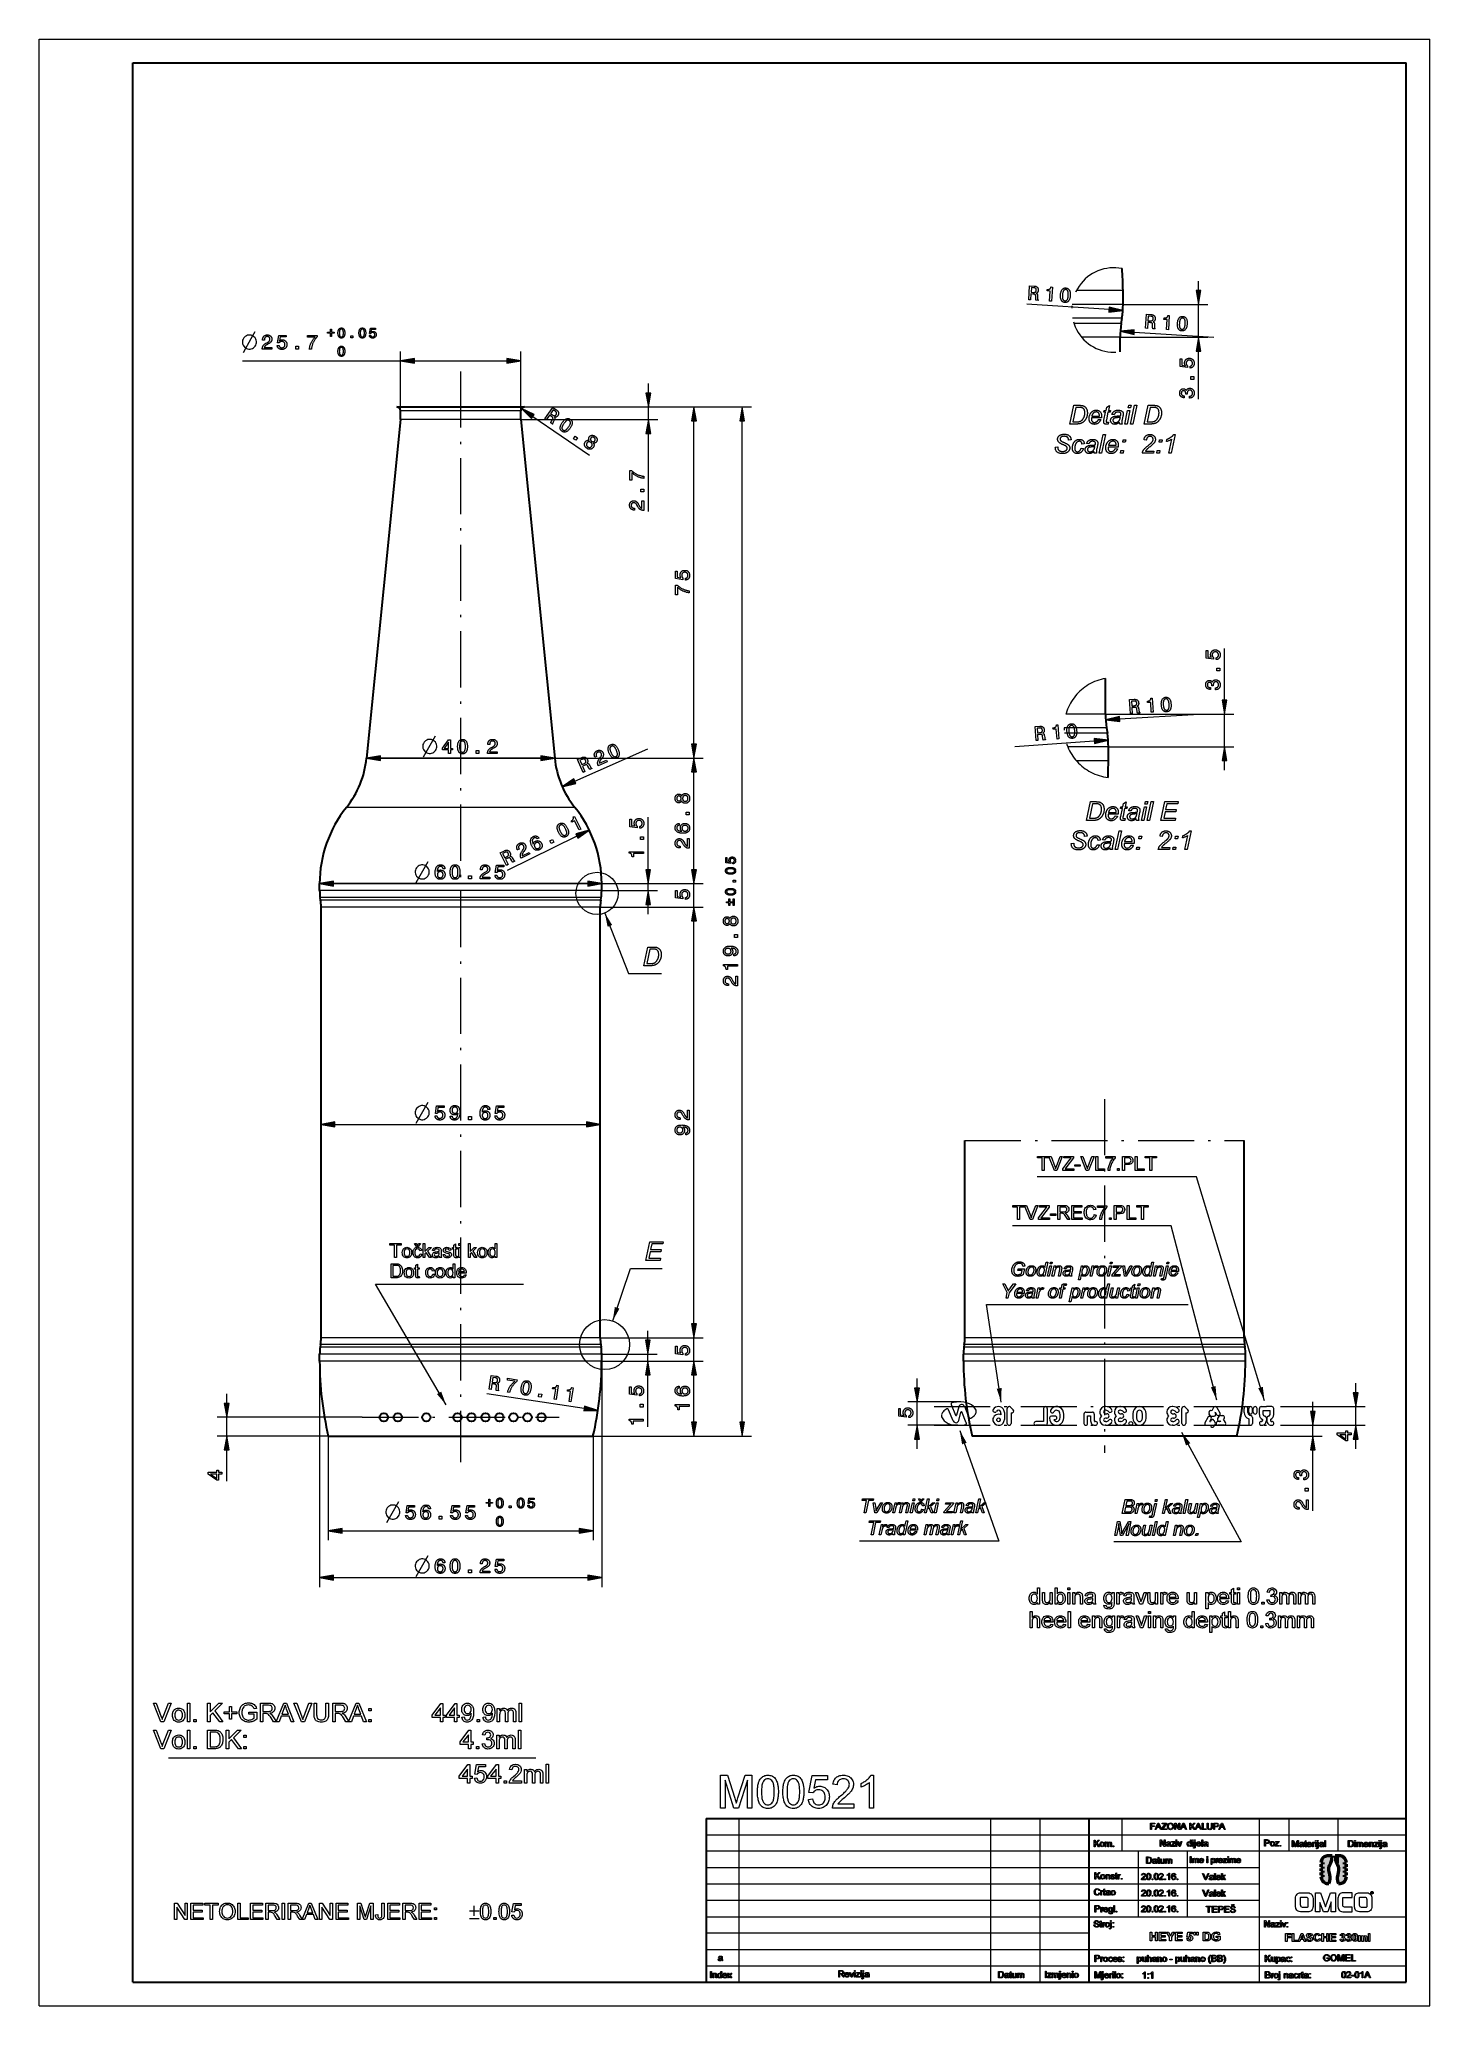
# Model space of a CAD drawing. Extents: x 0 to 297, y 0 to 420.
import ezdxf

# ---------------------------------------------------------------- set-up
doc = ezdxf.new("R2010")
doc.units = 0
doc.linetypes.add('DASHDOT', pattern=[18.5, 12, -3, 0.5, -3])

msp = doc.modelspace()

# ---------------------------------------------------------------- linework, layer by layer
at = {"color": 7, "lineweight": 13}
for p, q in [((0, 0), (0, 420)), ((0, 420), (297, 420)), ((297, 0), (297, 420)), ((43.38, 351.34), (77.15, 351.34)), ((90, 341.47), (132.1, 341.47)), ((90, 341.47), (141.84, 341.47)), ((90, 341.47), (152.13, 341.47)), ((102.85, 338.77), (132.1, 338.77)), ((139.84, 269.42), (139.84, 338.51)), ((150.13, 124.62), (150.13, 338.51)), ((227.76, 275.88), (255.17, 275.88)), ((228.36, 268.88), (255.17, 268.88)), ((72.86, 266.47), (107.15, 266.47)), ((110.1, 266.47), (80.37, 266.47)), ((110.1, 266.47), (141.84, 266.47)), ((110.1, 266.47), (141.84, 266.47)), ((139.84, 242.62), (139.84, 263.51)), ((114.4, 255.94), (78.3, 255.94)), ((62.83, 239.67), (117.17, 239.67)), ((120.13, 239.67), (75.56, 239.67)), ((120.13, 239.67), (141.84, 239.67)), ((120.13, 239.67), (141.84, 239.67)), ((120.13, 238.17), (75.56, 238.17)), ((120.02, 236.7), (75.61, 236.7)), ((119.94, 236.13), (75.65, 236.13)), ((119.83, 234.67), (75.7, 234.67)), ((119.83, 234.67), (141.84, 234.67)), ((119.83, 234.67), (141.84, 234.67)), ((139.84, 145.62), (139.84, 231.71)), ((63.13, 188.24), (116.87, 188.24)), ((120.13, 139.17), (75.56, 139.17)), ((120.02, 140.63), (75.61, 140.63)), ((119.94, 141.2), (75.65, 141.2)), ((119.83, 142.67), (75.7, 142.67)), ((119.83, 142.67), (141.84, 142.67)), ((119.83, 142.67), (141.84, 142.67)), ((257.65, 139.17), (213.08, 139.17)), ((257.54, 140.63), (213.13, 140.63)), ((257.46, 141.2), (213.18, 141.2)), ((257.35, 142.67), (213.23, 142.67)), ((59.88, 137.67), (59.88, 89.42)), ((120.13, 137.67), (75.56, 137.67)), ((120.13, 137.67), (141.84, 137.67)), ((120.13, 137.67), (141.84, 137.67)), ((120.13, 137.67), (120.13, 89.42)), ((257.65, 137.67), (213.08, 137.67)), ((116.41, 127.55), (95.61, 130.72)), ((61.73, 121.67), (61.73, 99.43)), ((118.28, 121.67), (141.84, 121.67)), ((118.28, 121.67), (118.28, 99.43)), ((118.28, 121.67), (152.13, 121.67)), ((64.68, 101.43), (115.32, 101.43)), ((62.83, 91.42), (117.17, 91.42)), ((27.61, 52.95), (106.09, 52.95)), ((149.42, 40), (149.42, 5)), ((203.21, 40), (203.21, 5)), ((213.71, 40), (213.71, 5)), ((260.61, 40), (260.61, 5)), ((142.42, 36.5), (292, 36.5)), ((292, 33), (142.42, 33)), ((142.42, 29.5), (260.61, 29.5)), ((142.42, 26), (260.61, 26)), ((142.42, 22.5), (260.61, 22.5)), ((142.42, 19), (292, 19)), ((224.21, 15.5), (142.42, 15.5)), ((142.42, 12), (292, 12)), ((142.42, 8.5), (292, 8.5)), ((0, 0), (297, 0))]:
    msp.add_line(p, q, dxfattribs=at)
at = {"color": 7, "lineweight": 30}
for p, q in [((20, 5), (20, 415)), ((20, 415), (292, 415)), ((292, 5), (292, 415)), ((76.35, 341.47), (103.65, 341.47)), ((77.15, 338.77), (69.9, 266.47)), ((102.85, 338.77), (110.1, 266.47)), ((60.18, 142.67), (60.18, 234.67)), ((119.83, 142.67), (119.83, 234.67)), ((197.7, 142.67), (197.7, 184.79)), ((257.35, 142.67), (257.35, 184.79)), ((61.73, 121.67), (118.28, 121.67)), ((255.8, 121.67), (199.25, 121.67)), ((142.42, 40), (292, 40)), ((142.42, 40), (142.42, 5)), ((224.21, 40), (224.21, 5)), ((20, 5), (292, 5))]:
    msp.add_line(p, q, dxfattribs=at)
at = {"color": 7, "lineweight": 13, "ltscale": 0.248367}
msp.add_line((231.49, 366.37), (221.56, 366.37), dxfattribs=at)
at = {"color": 7, "lineweight": 30, "ltscale": 0.075}
for p, q in [((231.49, 363.37), (231.49, 366.37)), ((228.36, 265.88), (228.36, 268.88))]:
    msp.add_line(p, q, dxfattribs=at)
at = {"color": 7, "lineweight": 13, "ltscale": 0.051139}
for p, q in [((247.62, 366.32), (247.62, 368.37)), ((130.1, 344.42), (130.1, 346.47)), ((139.84, 242.62), (139.84, 244.67)), ((130.05, 233.17), (130.05, 235.21)), ((139.84, 229.67), (139.84, 231.71)), ((139.84, 145.62), (139.84, 147.67)), ((130, 142.12), (130, 144.17)), ((139.84, 132.67), (139.84, 134.71)), ((187.5, 131.92), (187.5, 133.96)), ((187.5, 118.96), (187.5, 121.01))]:
    msp.add_line(p, q, dxfattribs=at)
at = {"color": 7, "lineweight": 13, "ltscale": 0.439893}
msp.add_line((228.5, 362.27), (210.94, 363.4), dxfattribs=at)
at = {"color": 7, "lineweight": 13, "ltscale": 0.272118}
msp.add_line((231.49, 363.37), (220.61, 363.37), dxfattribs=at)
at = {"color": 7, "lineweight": 13, "ltscale": 0.453062}
msp.add_line((231.49, 363.37), (249.62, 363.37), dxfattribs=at)
at = {"color": 7, "lineweight": 13, "ltscale": 0.175}
for p, q in [((247.62, 356.37), (247.62, 363.37)), ((253.17, 268.88), (253.17, 275.88)), ((231.21, 40), (231.21, 33)), ((266.91, 40), (266.91, 33)), ((277.41, 40), (277.41, 33))]:
    msp.add_line(p, q, dxfattribs=at)
at = {"color": 7, "lineweight": 13, "ltscale": 0.264434}
msp.add_line((231.28, 360.44), (220.7, 360.44), dxfattribs=at)
at = {"color": 7, "lineweight": 13, "ltscale": 0.252475}
msp.add_line((231.11, 359.29), (221.01, 359.29), dxfattribs=at)
at = {"color": 7, "lineweight": 30, "ltscale": 0.029154}
for p, q in [((231.11, 359.29), (231.28, 360.44)), ((227.98, 272.96), (228.15, 271.8))]:
    msp.add_line(p, q, dxfattribs=at)
at = {"color": 7, "lineweight": 13, "ltscale": 0.426139}
for p, q in [((233.88, 357.44), (250.89, 356.37)), ((230.75, 274.83), (247.76, 275.88)), ((114.42, 261.55), (130, 268.46))]:
    msp.add_line(p, q, dxfattribs=at)
at = {"color": 7, "lineweight": 13, "ltscale": 0.31691}
for p, q in [((77.15, 340.67), (77.15, 353.34)), ((102.85, 340.67), (102.85, 353.34))]:
    msp.add_line(p, q, dxfattribs=at)
at = {"color": 7, "lineweight": 13, "ltscale": 0.205803}
msp.add_line((230.89, 356.37), (222.66, 356.37), dxfattribs=at)
at = {"color": 7, "lineweight": 13, "ltscale": 0.468063}
msp.add_line((230.89, 356.37), (249.62, 356.37), dxfattribs=at)
at = {"color": 7, "lineweight": 30, "ltscale": 0.077366}
msp.add_line((230.89, 353.27), (230.89, 356.37), dxfattribs=at)
at = {"color": 7, "lineweight": 13, "ltscale": 0.256111}
msp.add_line((247.62, 343.17), (247.62, 353.41), dxfattribs=at)
at = {"color": 7, "lineweight": 13, "ltscale": 0.494779}
msp.add_line((80.11, 351.34), (99.9, 351.34), dxfattribs=at)
at = {"color": 7, "linetype": 'DASHDOT', "lineweight": 13}
for p, q in [((90, 349.06), (90, 116.12)), ((227.53, 193.66), (227.53, 118.08)), ((197.7, 184.79), (257.35, 184.79)), ((191.14, 127.97), (267, 127.97)), ((68.99, 125.67), (111.02, 125.67)), ((191.14, 123.97), (267, 123.97))]:
    msp.add_line(p, q, dxfattribs=at)
at = {"color": 7, "lineweight": 30, "ltscale": 0.047501}
for p, q in [((77.15, 338.77), (77.15, 340.67)), ((102.85, 338.77), (102.85, 340.67))]:
    msp.add_line(p, q, dxfattribs=at)
at = {"color": 7, "lineweight": 13, "ltscale": 0.167234}
for p, q in [((83.84, 340.67), (77.15, 340.67)), ((83.84, 338.77), (77.15, 338.77))]:
    msp.add_line(p, q, dxfattribs=at)
at = {"color": 7, "lineweight": 13, "ltscale": 0.475266}
for p, q in [((102.85, 340.67), (83.84, 340.67)), ((102.85, 338.77), (83.84, 338.77))]:
    msp.add_line(p, q, dxfattribs=at)
at = {"color": 7, "lineweight": 13, "ltscale": 0.0675}
msp.add_line((130.1, 338.77), (130.1, 341.47), dxfattribs=at)
at = {"color": 7, "lineweight": 13, "ltscale": 0.366083}
msp.add_line((105.43, 339.45), (117.51, 331.16), dxfattribs=at)
at = {"color": 7, "lineweight": 13, "ltscale": 0.417013}
msp.add_line((130.1, 319.13), (130.1, 335.81), dxfattribs=at)
at = {"color": 7, "lineweight": 13, "ltscale": 0.276097}
msp.add_line((253.17, 278.84), (253.17, 289.88), dxfattribs=at)
at = {"color": 7, "lineweight": 30, "ltscale": 0.190447}
msp.add_line((227.76, 275.88), (227.76, 283.5), dxfattribs=at)
at = {"color": 7, "lineweight": 13, "ltscale": 0.211484}
msp.add_line((227.76, 275.88), (219.3, 275.88), dxfattribs=at)
at = {"color": 7, "lineweight": 13, "ltscale": 0.42614}
msp.add_line((225.36, 270.12), (208.36, 268.88), dxfattribs=at)
at = {"color": 7, "lineweight": 13, "ltscale": 0.22703}
msp.add_line((227.98, 272.96), (218.89, 272.96), dxfattribs=at)
at = {"color": 7, "lineweight": 13, "ltscale": 0.229732}
msp.add_line((228.15, 271.8), (218.96, 271.8), dxfattribs=at)
at = {"color": 7, "lineweight": 13, "ltscale": 0.216482}
msp.add_line((228.36, 268.88), (219.7, 268.88), dxfattribs=at)
at = {"color": 7, "lineweight": 13, "ltscale": 0.261589}
msp.add_line((80.37, 266.47), (69.9, 266.47), dxfattribs=at)
at = {"color": 7, "lineweight": 13, "ltscale": 0.169791}
msp.add_line((228.36, 265.88), (221.57, 265.88), dxfattribs=at)
at = {"color": 7, "lineweight": 13, "ltscale": 0.05114}
msp.add_line((253.17, 263.88), (253.17, 265.93), dxfattribs=at)
at = {"color": 7, "lineweight": 13, "ltscale": 0.317567}
msp.add_line((78.3, 255.94), (65.6, 255.94), dxfattribs=at)
at = {"color": 7, "lineweight": 13, "ltscale": 0.281043}
msp.add_line((130.05, 242.62), (130.05, 253.86), dxfattribs=at)
at = {"color": 7, "lineweight": 13, "ltscale": 0.415182}
msp.add_line((114.82, 249.81), (99.91, 242.5), dxfattribs=at)
at = {"color": 7, "lineweight": 30, "ltscale": 0.0375}
for p, q in [((59.88, 238.17), (59.88, 239.67)), ((120.13, 238.17), (120.13, 239.67)), ((59.88, 137.67), (59.88, 139.17)), ((120.13, 137.67), (120.13, 139.17)), ((197.4, 137.67), (197.4, 139.17)), ((257.65, 137.67), (257.65, 139.17))]:
    msp.add_line(p, q, dxfattribs=at)
at = {"color": 7, "lineweight": 13, "ltscale": 0.392058}
for p, q in [((75.56, 239.67), (59.88, 239.67)), ((75.56, 238.17), (59.88, 238.17)), ((75.56, 139.17), (59.88, 139.17)), ((213.08, 139.17), (197.4, 139.17)), ((75.56, 137.67), (59.88, 137.67)), ((213.08, 137.67), (197.4, 137.67))]:
    msp.add_line(p, q, dxfattribs=at)
at = {"color": 7, "lineweight": 13, "ltscale": 0.298022}
for p, q in [((120.13, 239.67), (132.05, 239.67)), ((120.13, 238.17), (132.05, 238.17))]:
    msp.add_line(p, q, dxfattribs=at)
at = {"color": 7, "lineweight": 13, "ltscale": 0.0375}
for p, q in [((130.05, 238.17), (130.05, 239.67)), ((130, 137.67), (130, 139.17))]:
    msp.add_line(p, q, dxfattribs=at)
at = {"color": 7, "lineweight": 13, "ltscale": 0.125}
for p, q in [((139.84, 234.67), (139.84, 239.67)), ((139.84, 137.67), (139.84, 142.67)), ((187.5, 123.96), (187.5, 128.96))]:
    msp.add_line(p, q, dxfattribs=at)
at = {"color": 7, "lineweight": 30, "ltscale": 0.014577}
for p, q in [((60.07, 236.13), (59.99, 236.7)), ((119.94, 236.13), (120.02, 236.7)), ((60.07, 141.2), (59.99, 140.63)), ((119.94, 141.2), (120.02, 140.63)), ((197.59, 141.2), (197.51, 140.63)), ((257.46, 141.2), (257.54, 140.63))]:
    msp.add_line(p, q, dxfattribs=at)
at = {"color": 7, "lineweight": 13, "ltscale": 0.39066}
for p, q in [((75.61, 236.7), (59.99, 236.7)), ((75.61, 140.63), (59.99, 140.63)), ((213.13, 140.63), (197.51, 140.63))]:
    msp.add_line(p, q, dxfattribs=at)
at = {"color": 7, "lineweight": 13, "ltscale": 0.389551}
for p, q in [((75.65, 236.13), (60.07, 236.13)), ((75.65, 141.2), (60.07, 141.2)), ((213.18, 141.2), (197.59, 141.2))]:
    msp.add_line(p, q, dxfattribs=at)
at = {"color": 7, "lineweight": 13, "ltscale": 0.388153}
for p, q in [((75.7, 234.67), (60.18, 234.67)), ((75.7, 142.67), (60.18, 142.67)), ((213.23, 142.67), (197.7, 142.67))]:
    msp.add_line(p, q, dxfattribs=at)
at = {"color": 7, "lineweight": 13, "ltscale": 0.296847}
for p, q in [((120.13, 139.17), (132, 139.17)), ((120.13, 137.67), (132, 137.67))]:
    msp.add_line(p, q, dxfattribs=at)
at = {"color": 7, "lineweight": 13, "ltscale": 0.276395}
msp.add_line((130, 123.65), (130, 134.71), dxfattribs=at)
at = {"color": 7, "lineweight": 13, "ltscale": 0.252279}
msp.add_line((139.84, 124.62), (139.84, 134.71), dxfattribs=at)
at = {"color": 5, "lineweight": 13, "ltscale": 0.051139}
for p, q in [((40.02, 128.62), (40.02, 130.67)), ((281.21, 130.92), (281.21, 132.97)), ((272.03, 126.92), (272.03, 128.97)), ((281.21, 118.97), (281.21, 121.01))]:
    msp.add_line(p, q, dxfattribs=at)
at = {"color": 7, "lineweight": 13, "ltscale": 0.277654}
msp.add_line((196.61, 128.96), (185.5, 128.96), dxfattribs=at)
at = {"color": 7, "lineweight": 13, "ltscale": 0.063986}
for p, q in [((195.22, 124.91), (194.23, 127.27)), ((197.6, 128.02), (198.59, 125.66))]:
    msp.add_line(p, q, dxfattribs=at)
at = {"color": 7, "lineweight": 13, "ltscale": 0.062228}
for p, q in [((194.8, 128.41), (195.74, 126.11)), ((198.02, 124.52), (197.08, 126.82))]:
    msp.add_line(p, q, dxfattribs=at)
at = {"color": 7, "lineweight": 13, "ltscale": 0.046473}
for p, q in [((196.4, 127.93), (195.95, 126.12)), ((196.42, 125), (196.87, 126.8))]:
    msp.add_line(p, q, dxfattribs=at)
at = {"color": 7, "lineweight": 13, "ltscale": 0.08}
for p, q in [((206.78, 124.37), (206.78, 127.57)), ((215.32, 127.57), (215.32, 124.37)), ((244.08, 124.36), (244.08, 127.56))]:
    msp.add_line(p, q, dxfattribs=at)
at = {"color": 7, "lineweight": 13, "ltscale": 0.020099}
for p, q in [((207.46, 127.85), (208.03, 127.29)), ((244.76, 127.85), (245.34, 127.28))]:
    msp.add_line(p, q, dxfattribs=at)
at = {"color": 7, "lineweight": 13, "ltscale": 0.056863}
msp.add_line((207.58, 126.64), (207.58, 124.37), dxfattribs=at)
at = {"color": 7, "lineweight": 13, "ltscale": 0.07}
msp.add_line((214.52, 127.57), (214.52, 124.77), dxfattribs=at)
at = {"color": 7, "lineweight": 13, "ltscale": 0.050008}
msp.add_line((223.14, 126.37), (223.14, 124.37), dxfattribs=at)
at = {"color": 7, "lineweight": 13, "ltscale": 0.035481}
msp.add_line((223.54, 126.77), (224.96, 126.77), dxfattribs=at)
at = {"color": 7, "lineweight": 13, "ltscale": 0.036552}
msp.add_line((225.36, 126.37), (225.36, 124.9), dxfattribs=at)
at = {"color": 7, "lineweight": 13, "ltscale": 0.001324}
for p, q in [((227.48, 126.56), (227.53, 126.53)), ((230.6, 126.56), (230.65, 126.53)), ((241.8, 126.56), (241.85, 126.53)), ((227.48, 125.37), (227.53, 125.4)), ((230.6, 125.37), (230.65, 125.4)), ((241.8, 125.37), (241.85, 125.4))]:
    msp.add_line(p, q, dxfattribs=at)
at = {"color": 7, "lineweight": 13, "ltscale": 0.003409}
for p, q in [((227.83, 127.97), (227.69, 127.97)), ((227.83, 127.17), (227.69, 127.17)), ((230.95, 127.97), (230.81, 127.97)), ((230.95, 127.17), (230.81, 127.17)), ((242.15, 127.97), (242.01, 127.97)), ((242.15, 127.17), (242.01, 127.17)), ((227.83, 124.77), (227.69, 124.77)), ((227.83, 123.97), (227.69, 123.97)), ((230.95, 124.77), (230.81, 124.77)), ((230.95, 123.97), (230.81, 123.97)), ((242.15, 124.77), (242.01, 124.77)), ((242.15, 123.97), (242.01, 123.97))]:
    msp.add_line(p, q, dxfattribs=at)
at = {"color": 7, "lineweight": 13, "ltscale": 0.003671}
for p, q in [((227.93, 126.42), (228.07, 126.42)), ((231.05, 126.42), (231.19, 126.42)), ((242.25, 126.42), (242.39, 126.42)), ((227.93, 125.51), (228.07, 125.51)), ((231.05, 125.51), (231.19, 125.51)), ((242.25, 125.51), (242.39, 125.51))]:
    msp.add_line(p, q, dxfattribs=at)
at = {"color": 7, "lineweight": 13, "ltscale": 0.056864}
msp.add_line((244.88, 126.64), (244.88, 124.36), dxfattribs=at)
at = {"color": 7, "lineweight": 13, "ltscale": 0.012577}
for p, q in [((250.11, 126.08), (249.86, 126.52)), ((252.31, 126.05), (252.81, 126.05)), ((250.46, 125.88), (250.96, 125.88)), ((251.18, 124.56), (250.93, 125)), ((251.18, 124.17), (250.93, 123.73)), ((251.96, 125.85), (251.71, 125.41))]:
    msp.add_line(p, q, dxfattribs=at)
at = {"color": 7, "lineweight": 13, "ltscale": 0.020837}
for p, q in [((250.85, 127.77), (250.44, 127.04)), ((249.35, 123.97), (250.19, 123.97)), ((253.39, 124.57), (252.98, 125.29))]:
    msp.add_line(p, q, dxfattribs=at)
at = {"color": 7, "lineweight": 13, "ltscale": 0.003517}
for p, q in [((251.2, 126.77), (251.13, 126.64)), ((250.05, 124.77), (250.19, 124.77)), ((252.36, 124.77), (252.29, 124.89))]:
    msp.add_line(p, q, dxfattribs=at)
at = {"color": 7, "lineweight": 13, "ltscale": 0.014683}
for p, q in [((251.2, 126.77), (251.49, 126.26)), ((250.05, 124.77), (250.34, 125.27)), ((252.36, 124.77), (251.77, 124.77))]:
    msp.add_line(p, q, dxfattribs=at)
at = {"color": 7, "lineweight": 13, "ltscale": 0.032004}
for p, q in [((251.55, 127.77), (252.19, 126.66)), ((249.01, 124.57), (249.65, 125.67)), ((253.05, 123.97), (251.77, 123.97))]:
    msp.add_line(p, q, dxfattribs=at)
at = {"color": 7, "lineweight": 13, "ltscale": 0.021862}
for p, q in [((257.36, 126.69), (257.36, 127.56)), ((258.16, 126.69), (258.16, 127.56))]:
    msp.add_line(p, q, dxfattribs=at)
at = {"color": 7, "lineweight": 13, "ltscale": 0.019932}
for p, q in [((258.34, 126.77), (258.34, 127.57)), ((259.13, 126.77), (259.13, 127.57)), ((259.32, 126.77), (259.32, 127.57)), ((260.12, 126.77), (260.12, 127.57))]:
    msp.add_line(p, q, dxfattribs=at)
at = {"color": 7, "lineweight": 13, "ltscale": 0.03201}
for p, q in [((260.62, 126.28), (260.62, 127.56)), ((263.7, 126.28), (263.7, 127.56))]:
    msp.add_line(p, q, dxfattribs=at)
at = {"color": 7, "lineweight": 13, "ltscale": 0.028535}
for p in [(261.02, 127.96), (263.3, 127.96)]:
    msp.add_line(p, (262.16, 127.96), dxfattribs=at)
at = {"color": 7, "lineweight": 13, "ltscale": 0.02201}
for p, q in [((261.42, 126.28), (261.42, 127.16)), ((262.9, 126.28), (262.9, 127.16))]:
    msp.add_line(p, q, dxfattribs=at)
at = {"color": 7, "lineweight": 13, "ltscale": 0.03707}
msp.add_line((261.42, 127.16), (262.9, 127.16), dxfattribs=at)
at = {"color": 5, "lineweight": 13, "ltscale": 0.405109}
for p, q in [((267, 127.97), (283.21, 127.97)), ((267, 123.97), (283.21, 123.97))]:
    msp.add_line(p, q, dxfattribs=at)
at = {"color": 5, "lineweight": 13, "ltscale": 0.1}
for p, q in [((281.21, 123.97), (281.21, 127.97)), ((40.02, 121.67), (40.02, 125.67))]:
    msp.add_line(p, q, dxfattribs=at)
at = {"color": 5, "lineweight": 13}
for p, q in [((68.99, 125.67), (38.02, 125.67)), ((61.73, 121.67), (38.02, 121.67))]:
    msp.add_line(p, q, dxfattribs=at)
at = {"color": 7, "lineweight": 13, "ltscale": 0.267783}
msp.add_line((196.21, 123.96), (185.5, 123.96), dxfattribs=at)
at = {"color": 7, "lineweight": 13, "ltscale": 0.041162}
msp.add_line((214.52, 124.77), (212.87, 124.77), dxfattribs=at)
at = {"color": 7, "lineweight": 13, "ltscale": 0.051162}
msp.add_line((214.92, 123.97), (212.87, 123.97), dxfattribs=at)
at = {"color": 7, "lineweight": 13, "ltscale": 0.018524}
msp.add_line((216.96, 125.94), (216.22, 125.94), dxfattribs=at)
at = {"color": 7, "lineweight": 13, "ltscale": 0.006456}
msp.add_line((216.96, 125.14), (216.7, 125.14), dxfattribs=at)
at = {"color": 7, "lineweight": 13, "ltscale": 0.015485}
msp.add_line((223.94, 125.97), (224.56, 125.97), dxfattribs=at)
at = {"color": 7, "lineweight": 13, "ltscale": 0.04}
msp.add_line((223.94, 124.37), (223.94, 125.97), dxfattribs=at)
at = {"color": 7, "lineweight": 13, "ltscale": 0.026553}
msp.add_line((224.56, 125.97), (224.56, 124.9), dxfattribs=at)
at = {"color": 7, "lineweight": 13, "ltscale": 0.023735}
msp.add_line((258.34, 125.31), (258.34, 124.36), dxfattribs=at)
at = {"color": 7, "lineweight": 13, "ltscale": 0.031869}
msp.add_line((259.14, 125.64), (259.14, 124.36), dxfattribs=at)
at = {"color": 7, "lineweight": 13, "ltscale": 0.005628}
for p, q in [((261.31, 125.21), (261.31, 124.98)), ((263.01, 125.21), (263.01, 124.98))]:
    msp.add_line(p, q, dxfattribs=at)
at = {"color": 7, "lineweight": 13, "ltscale": 0.013121}
for p, q in [((262.11, 125.51), (262.11, 124.98)), ((262.21, 125.51), (262.21, 124.98))]:
    msp.add_line(p, q, dxfattribs=at)
at = {"color": 5, "lineweight": 13, "ltscale": 0.175795}
msp.add_line((267, 123.97), (274.03, 123.97), dxfattribs=at)
at = {"color": 5, "lineweight": 13, "ltscale": 0.0575}
msp.add_line((272.03, 121.67), (272.03, 123.97), dxfattribs=at)
at = {"color": 5, "lineweight": 13, "ltscale": 0.167264}
msp.add_line((40.02, 112.02), (40.02, 118.71), dxfattribs=at)
at = {"color": 5, "lineweight": 13, "ltscale": 0.455824}
msp.add_line((255.8, 121.67), (274.03, 121.67), dxfattribs=at)
at = {"color": 5, "lineweight": 13, "ltscale": 0.324445}
msp.add_line((272.03, 105.73), (272.03, 118.71), dxfattribs=at)
at = {"color": 7, "lineweight": 13, "ltscale": 0.35}
for p, q in [((234.71, 33), (234.71, 19)), ((245.21, 33), (245.21, 19))]:
    msp.add_line(p, q, dxfattribs=at)
at = {"color": 142, "lineweight": 50, "ltscale": 0.011439}
for p, q in [((274.21, 30.22), (273.75, 30.22)), ((273.75, 29.68), (274.21, 29.68)), ((274.21, 29.32), (273.75, 29.32)), ((273.75, 28.78), (274.21, 28.78)), ((274.21, 28.41), (273.75, 28.41)), ((273.75, 27.88), (274.21, 27.88))]:
    msp.add_line(p, q, dxfattribs=at)
at = {"color": 142, "lineweight": 50, "ltscale": 0.013449}
for p, q in [((273.75, 30.22), (273.75, 29.68)), ((273.75, 29.32), (273.75, 28.78)), ((273.75, 28.41), (273.75, 27.88))]:
    msp.add_line(p, q, dxfattribs=at)
at = {"color": 142, "lineweight": 50, "ltscale": 0.010936}
msp.add_line((273.77, 30.59), (274.21, 30.59), dxfattribs=at)
at = {"color": 142, "lineweight": 50, "ltscale": 0.009152}
for p, q in [((274.21, 30.59), (274.21, 30.22)), ((274.21, 29.68), (274.21, 29.32)), ((274.21, 28.78), (274.21, 28.41)), ((274.21, 27.88), (274.21, 27.51))]:
    msp.add_line(p, q, dxfattribs=at)
at = {"color": 142, "lineweight": 50, "ltscale": 0.019109}
msp.add_line((276.19, 32.04), (275.42, 32.04), dxfattribs=at)
at = {"color": 9, "lineweight": 50, "ltscale": 0.021645}
msp.add_line((277.67, 32.04), (276.81, 32.04), dxfattribs=at)
at = {"color": 9, "lineweight": 50, "ltscale": 0.009152}
for p, q in [((278.79, 30.22), (278.79, 30.59)), ((278.79, 29.32), (278.79, 29.68)), ((278.79, 28.41), (278.79, 28.78)), ((278.79, 27.51), (278.79, 27.88))]:
    msp.add_line(p, q, dxfattribs=at)
at = {"color": 9, "lineweight": 50, "ltscale": 0.010989}
msp.add_line((278.79, 30.59), (279.23, 30.59), dxfattribs=at)
at = {"color": 9, "lineweight": 50, "ltscale": 0.01144}
for p, q in [((279.24, 30.22), (278.79, 30.22)), ((278.79, 29.68), (279.24, 29.68)), ((279.24, 29.32), (278.79, 29.32)), ((278.79, 28.78), (279.24, 28.78)), ((279.24, 28.41), (278.79, 28.41)), ((278.79, 27.88), (279.24, 27.88))]:
    msp.add_line(p, q, dxfattribs=at)
at = {"color": 9, "lineweight": 50, "ltscale": 0.013449}
for p, q in [((279.24, 29.68), (279.24, 30.22)), ((279.24, 28.78), (279.24, 29.32)), ((279.24, 27.88), (279.24, 28.41))]:
    msp.add_line(p, q, dxfattribs=at)
at = {"color": 142, "lineweight": 50, "ltscale": 0.011023}
msp.add_line((274.21, 27.51), (273.77, 27.51), dxfattribs=at)
at = {"color": 142, "lineweight": 50, "ltscale": 0.003377}
msp.add_line((275.32, 26.06), (275.46, 26.06), dxfattribs=at)
at = {"color": 9, "lineweight": 50, "ltscale": 0.001096}
msp.add_line((277.54, 26.06), (277.58, 26.06), dxfattribs=at)
at = {"color": 9, "lineweight": 50, "ltscale": 0.01097}
msp.add_line((279.22, 27.51), (278.79, 27.51), dxfattribs=at)
at = {"color": 7, "lineweight": 13, "ltscale": 0.043459}
for p, q in [((268.34, 21.23), (268.34, 22.97)), ((277.4, 22.97), (277.4, 21.23)), ((280.92, 21.23), (280.92, 22.97))]:
    msp.add_line(p, q, dxfattribs=at)
at = {"color": 7, "lineweight": 13, "ltscale": 0.036732}
for p, q in [((269.37, 23.01), (269.37, 21.54)), ((278.44, 21.54), (278.44, 23.01)), ((281.95, 23.01), (281.95, 21.54))]:
    msp.add_line(p, q, dxfattribs=at)
at = {"color": 7, "lineweight": 13, "ltscale": 0.038287}
for p, q in [((269.48, 24.11), (271.01, 24.11)), ((282.06, 24.11), (283.59, 24.11))]:
    msp.add_line(p, q, dxfattribs=at)
at = {"color": 7, "lineweight": 13, "ltscale": 0.028455}
for p, q in [((270.64, 23.14), (269.5, 23.14)), ((282.35, 21.07), (283.49, 21.07))]:
    msp.add_line(p, q, dxfattribs=at)
at = {"color": 7, "lineweight": 13, "ltscale": 0.028456}
msp.add_line((269.77, 21.07), (270.91, 21.07), dxfattribs=at)
at = {"color": 7, "lineweight": 13, "ltscale": 0.036736}
for p, q in [((271.04, 21.21), (271.04, 22.67)), ((283.62, 21.21), (283.62, 22.67))]:
    msp.add_line(p, q, dxfattribs=at)
at = {"color": 7, "lineweight": 13, "ltscale": 0.043285}
for p, q in [((272.08, 22.91), (272.08, 21.18)), ((284.66, 22.91), (284.66, 21.18))]:
    msp.add_line(p, q, dxfattribs=at)
at = {"color": 7, "lineweight": 13, "ltscale": 0.10175}
for p, q in [((272.59, 20.04), (272.59, 24.11)), ((276.88, 24.11), (276.88, 20.04))]:
    msp.add_line(p, q, dxfattribs=at)
at = {"color": 7, "lineweight": 13, "ltscale": 0.027765}
msp.add_line((272.59, 24.11), (273.7, 24.11), dxfattribs=at)
at = {"color": 7, "lineweight": 13, "ltscale": 0.054298}
msp.add_line((274.31, 20.04), (273.55, 22.07), dxfattribs=at)
at = {"color": 7, "lineweight": 13, "ltscale": 0.050877}
msp.add_line((273.55, 22.07), (273.55, 20.04), dxfattribs=at)
at = {"color": 7, "lineweight": 13, "ltscale": 0.079641}
msp.add_line((273.7, 24.11), (274.77, 21.11), dxfattribs=at)
at = {"color": 7, "lineweight": 13, "ltscale": 0.079245}
msp.add_line((274.77, 21.11), (275.79, 24.11), dxfattribs=at)
at = {"color": 7, "lineweight": 13, "ltscale": 0.05645}
msp.add_line((275.95, 22.17), (275.21, 20.04), dxfattribs=at)
at = {"color": 7, "lineweight": 13, "ltscale": 0.027252}
msp.add_line((275.79, 24.11), (276.88, 24.11), dxfattribs=at)
at = {"color": 7, "lineweight": 13, "ltscale": 0.053289}
msp.add_line((275.95, 20.04), (275.95, 22.17), dxfattribs=at)
at = {"color": 7, "lineweight": 13, "ltscale": 0.048292}
msp.add_line((280.47, 24.11), (278.54, 24.11), dxfattribs=at)
at = {"color": 7, "lineweight": 13, "ltscale": 0.047604}
msp.add_line((278.57, 23.14), (280.47, 23.14), dxfattribs=at)
at = {"color": 7, "lineweight": 13, "ltscale": 0.040878}
msp.add_line((280.47, 21.07), (278.84, 21.07), dxfattribs=at)
at = {"color": 7, "lineweight": 13, "ltscale": 0.024146}
msp.add_line((280.47, 23.14), (280.47, 24.11), dxfattribs=at)
at = {"color": 7, "lineweight": 13, "ltscale": 0.025865}
msp.add_line((280.47, 20.04), (280.47, 21.07), dxfattribs=at)
at = {"color": 7, "lineweight": 13, "ltscale": 0.028452}
msp.add_line((283.22, 23.14), (282.09, 23.14), dxfattribs=at)
at = {"color": 7, "lineweight": 13, "ltscale": 0.006956}
msp.add_line((284.57, 23.99), (284.57, 24.27), dxfattribs=at)
at = {"color": 7, "lineweight": 13, "ltscale": 0.00303}
msp.add_line((284.57, 24.27), (284.69, 24.27), dxfattribs=at)
at = {"color": 7, "lineweight": 13, "ltscale": 0.001704}
msp.add_line((284.64, 23.99), (284.57, 23.99), dxfattribs=at)
at = {"color": 7, "lineweight": 13, "ltscale": 0.000900269}
for p, q in [((284.68, 24.21), (284.64, 24.21)), ((284.64, 24.12), (284.68, 24.12))]:
    msp.add_line(p, q, dxfattribs=at)
at = {"color": 7, "lineweight": 13, "ltscale": 0.002176}
msp.add_line((284.64, 24.21), (284.64, 24.12), dxfattribs=at)
at = {"color": 7, "lineweight": 13, "ltscale": 0.000759888}
msp.add_line((284.67, 24.07), (284.64, 24.07), dxfattribs=at)
at = {"color": 7, "lineweight": 13, "ltscale": 0.001938}
msp.add_line((284.64, 24.07), (284.64, 23.99), dxfattribs=at)
at = {"color": 7, "lineweight": 13, "ltscale": 0.00227}
msp.add_line((284.72, 23.99), (284.67, 24.07), dxfattribs=at)
at = {"color": 7, "lineweight": 13, "ltscale": 0.001895}
msp.add_line((284.79, 23.99), (284.72, 23.99), dxfattribs=at)
at = {"color": 7, "lineweight": 13, "ltscale": 0.002599}
msp.add_line((284.74, 24.08), (284.79, 23.99), dxfattribs=at)
at = {"color": 7, "lineweight": 13, "ltscale": 0.038459}
msp.add_line((270.94, 20.04), (269.41, 20.04), dxfattribs=at)
at = {"color": 7, "lineweight": 13, "ltscale": 0.023975}
msp.add_line((273.55, 20.04), (272.59, 20.04), dxfattribs=at)
at = {"color": 7, "lineweight": 13, "ltscale": 0.022421}
msp.add_line((275.21, 20.04), (274.31, 20.04), dxfattribs=at)
at = {"color": 7, "lineweight": 13, "ltscale": 0.023286}
msp.add_line((276.88, 20.04), (275.95, 20.04), dxfattribs=at)
at = {"color": 7, "lineweight": 13, "ltscale": 0.050019}
msp.add_line((278.47, 20.04), (280.47, 20.04), dxfattribs=at)
at = {"color": 7, "lineweight": 13, "ltscale": 0.038458}
msp.add_line((283.53, 20.04), (281.99, 20.04), dxfattribs=at)
at = {"color": 7, "lineweight": 13}
for points in [[(211.34, 364.38), (211.54, 367.37), (212.54, 367.3), (212.62, 367.3), (212.7, 367.28), (212.78, 367.27), (212.85, 367.25), (212.92, 367.22), (212.99, 367.2), (213.04, 367.16), (213.1, 367.13), (213.15, 367.09), (213.2, 367.04), (213.24, 366.99), (213.27, 366.94), (213.3, 366.89), (213.33, 366.83), (213.35, 366.76), (213.37, 366.7), (213.38, 366.63), (213.39, 366.55), (213.39, 366.48), (213.39, 366.39), (213.38, 366.35), (213.38, 366.3), (213.37, 366.25), (213.36, 366.21), (213.35, 366.17), (213.33, 366.13), (213.32, 366.09), (213.3, 366.05), (213.28, 366.02), (213.26, 365.98), (213.24, 365.95), (213.21, 365.92), (213.18, 365.89), (213.16, 365.87), (213.13, 365.84), (213.09, 365.82), (213.06, 365.8), (213.02, 365.78), (212.99, 365.76), (212.95, 365.74), (212.98, 365.73), (213.01, 365.72), (213.03, 365.7), (213.06, 365.68), (213.08, 365.67), (213.11, 365.65), (213.12, 365.63), (213.14, 365.61), (213.16, 365.59), (213.17, 365.57), (213.18, 365.54), (213.2, 365.51), (213.21, 365.48), (213.21, 365.45), (213.22, 365.41), (213.23, 365.37), (213.23, 365.32), (213.23, 365.28), (213.24, 365.23), (213.24, 365.17), (213.24, 364.68), (213.24, 364.65), (213.24, 364.62), (213.24, 364.6), (213.24, 364.57), (213.24, 364.55), (213.25, 364.52), (213.25, 364.5), (213.25, 364.48), (213.26, 364.47), (213.26, 364.45), (213.27, 364.44), (213.27, 364.42), (213.28, 364.41), (213.29, 364.39), (213.3, 364.38), (213.31, 364.37), (213.32, 364.36), (213.33, 364.35), (213.34, 364.34), (213.35, 364.33), (213.34, 364.25), (212.89, 364.28), (212.89, 364.29), (212.88, 364.3), (212.88, 364.31), (212.87, 364.33), (212.87, 364.34), (212.86, 364.36), (212.86, 364.37), (212.86, 364.39), (212.85, 364.41), (212.85, 364.43), (212.85, 364.45), (212.85, 364.47), (212.85, 364.49), (212.84, 364.52), (212.84, 364.54), (212.84, 364.57), (212.84, 364.6), (212.84, 364.63), (212.84, 364.66), (212.84, 364.69), (212.84, 365.08), (212.84, 365.14), (212.84, 365.19), (212.84, 365.24), (212.83, 365.28), (212.82, 365.32), (212.81, 365.36), (212.8, 365.39), (212.78, 365.42), (212.77, 365.45), (212.75, 365.47), (212.72, 365.49), (212.7, 365.5), (212.66, 365.52), (212.62, 365.53), (212.57, 365.55), (212.52, 365.56), (212.46, 365.57), (212.39, 365.58), (212.32, 365.58), (212.24, 365.59), (211.83, 365.62), (211.74, 364.35)], [(212.4, 366.95), (211.91, 366.98), (211.85, 365.98), (212.31, 365.95), (212.38, 365.95), (212.44, 365.95), (212.5, 365.95), (212.56, 365.95), (212.61, 365.96), (212.66, 365.97), (212.7, 365.98), (212.74, 366), (212.78, 366.02), (212.81, 366.04), (212.84, 366.06), (212.86, 366.09), (212.88, 366.11), (212.9, 366.15), (212.92, 366.18), (212.94, 366.22), (212.95, 366.27), (212.96, 366.31), (212.97, 366.36), (212.97, 366.41), (212.97, 366.46), (212.97, 366.51), (212.97, 366.56), (212.96, 366.6), (212.95, 366.64), (212.94, 366.68), (212.92, 366.71), (212.9, 366.75), (212.88, 366.77), (212.86, 366.8), (212.83, 366.82), (212.8, 366.85), (212.76, 366.87), (212.72, 366.88), (212.68, 366.9), (212.63, 366.91), (212.58, 366.92), (212.52, 366.93), (212.46, 366.94)], [(215.82, 364.09), (215.96, 366.22), (215.26, 366.27), (215.28, 366.57), (215.35, 366.57), (215.42, 366.57), (215.49, 366.57), (215.56, 366.58), (215.62, 366.59), (215.67, 366.6), (215.72, 366.61), (215.77, 366.63), (215.82, 366.65), (215.86, 366.68), (215.9, 366.7), (215.93, 366.73), (215.96, 366.77), (215.99, 366.8), (216.02, 366.84), (216.04, 366.89), (216.07, 366.93), (216.08, 366.98), (216.1, 367.04), (216.11, 367.1), (216.41, 367.08), (216.21, 364.07)], [(218.14, 365.41), (218.16, 365.56), (218.17, 365.7), (218.2, 365.83), (218.22, 365.95), (218.25, 366.07), (218.29, 366.18), (218.33, 366.28), (218.38, 366.38), (218.43, 366.47), (218.48, 366.55), (218.54, 366.62), (218.61, 366.68), (218.68, 366.74), (218.75, 366.78), (218.83, 366.82), (218.91, 366.85), (219, 366.88), (219.09, 366.89), (219.18, 366.9), (219.28, 366.89), (219.38, 366.88), (219.47, 366.87), (219.56, 366.84), (219.65, 366.81), (219.72, 366.77), (219.8, 366.72), (219.86, 366.66), (219.92, 366.6), (219.98, 366.53), (220.03, 366.45), (220.07, 366.36), (220.11, 366.27), (220.15, 366.17), (220.17, 366.07), (220.19, 365.95), (220.21, 365.83), (220.22, 365.7), (220.22, 365.57), (220.22, 365.42), (220.22, 365.27), (220.2, 365.13), (220.19, 364.98), (220.17, 364.85), (220.14, 364.73), (220.11, 364.61), (220.07, 364.5), (220.03, 364.4), (219.99, 364.3), (219.94, 364.21), (219.88, 364.14), (219.82, 364.07), (219.76, 364), (219.69, 363.95), (219.61, 363.9), (219.54, 363.86), (219.46, 363.83), (219.37, 363.81), (219.28, 363.8), (219.18, 363.79), (219.08, 363.79), (218.98, 363.8), (218.89, 363.82), (218.8, 363.85), (218.72, 363.88), (218.64, 363.92), (218.57, 363.97), (218.5, 364.03), (218.44, 364.09), (218.39, 364.16), (218.34, 364.24), (218.29, 364.32), (218.25, 364.42), (218.22, 364.52), (218.19, 364.62), (218.17, 364.74), (218.15, 364.86), (218.14, 364.98), (218.14, 365.12), (218.14, 365.26)], [(218.56, 365.38), (218.55, 365.26), (218.55, 365.15), (218.55, 365.04), (218.55, 364.94), (218.56, 364.84), (218.57, 364.75), (218.59, 364.67), (218.6, 364.6), (218.62, 364.53), (218.65, 364.47), (218.68, 364.41), (218.71, 364.36), (218.75, 364.31), (218.79, 364.27), (218.83, 364.24), (218.88, 364.21), (218.93, 364.19), (218.98, 364.17), (219.04, 364.15), (219.1, 364.15), (219.17, 364.15), (219.23, 364.15), (219.28, 364.16), (219.34, 364.18), (219.39, 364.2), (219.44, 364.23), (219.48, 364.26), (219.52, 364.3), (219.56, 364.35), (219.6, 364.4), (219.63, 364.46), (219.66, 364.53), (219.68, 364.6), (219.71, 364.68), (219.73, 364.76), (219.75, 364.86), (219.77, 364.96), (219.78, 365.07), (219.79, 365.18), (219.8, 365.3), (219.81, 365.42), (219.81, 365.54), (219.81, 365.65), (219.81, 365.75), (219.8, 365.84), (219.79, 365.93), (219.77, 366.02), (219.76, 366.09), (219.74, 366.16), (219.71, 366.22), (219.68, 366.28), (219.65, 366.33), (219.62, 366.37), (219.58, 366.41), (219.53, 366.45), (219.49, 366.48), (219.44, 366.5), (219.38, 366.52), (219.32, 366.53), (219.26, 366.54), (219.2, 366.54), (219.14, 366.53), (219.08, 366.52), (219.03, 366.5), (218.97, 366.48), (218.93, 366.45), (218.88, 366.42), (218.84, 366.38), (218.8, 366.33), (218.77, 366.28), (218.73, 366.22), (218.7, 366.15), (218.68, 366.08), (218.65, 366), (218.63, 365.92), (218.61, 365.82), (218.59, 365.72), (218.58, 365.62), (218.57, 365.5)], [(247.09, 366.32), (247.62, 363.37), (248.14, 366.32)], [(228.47, 361.75), (231.45, 362.08), (228.54, 362.79)], [(236.32, 358.29), (236.51, 361.28), (237.51, 361.21), (237.6, 361.21), (237.68, 361.2), (237.75, 361.18), (237.83, 361.16), (237.9, 361.14), (237.96, 361.11), (238.02, 361.08), (238.07, 361.04), (238.12, 361), (238.17, 360.95), (238.21, 360.91), (238.25, 360.85), (238.28, 360.8), (238.3, 360.74), (238.33, 360.68), (238.34, 360.61), (238.35, 360.54), (238.36, 360.46), (238.36, 360.39), (238.36, 360.31), (238.36, 360.26), (238.35, 360.21), (238.34, 360.17), (238.33, 360.12), (238.32, 360.08), (238.31, 360.04), (238.29, 360), (238.28, 359.96), (238.26, 359.93), (238.23, 359.9), (238.21, 359.86), (238.19, 359.83), (238.16, 359.8), (238.13, 359.78), (238.1, 359.75), (238.07, 359.73), (238.04, 359.71), (238, 359.69), (237.96, 359.67), (237.92, 359.65), (237.95, 359.64), (237.98, 359.63), (238.01, 359.61), (238.04, 359.6), (238.06, 359.58), (238.08, 359.56), (238.1, 359.54), (238.12, 359.52), (238.13, 359.5), (238.15, 359.48), (238.16, 359.45), (238.17, 359.42), (238.18, 359.39), (238.19, 359.36), (238.2, 359.32), (238.2, 359.28), (238.21, 359.24), (238.21, 359.19), (238.21, 359.14), (238.21, 359.08), (238.22, 358.6), (238.22, 358.56), (238.22, 358.54), (238.22, 358.51), (238.22, 358.48), (238.22, 358.46), (238.22, 358.44), (238.23, 358.41), (238.23, 358.39), (238.24, 358.38), (238.24, 358.36), (238.25, 358.35), (238.25, 358.33), (238.26, 358.32), (238.27, 358.31), (238.27, 358.29), (238.28, 358.28), (238.29, 358.27), (238.3, 358.26), (238.31, 358.25), (238.33, 358.24), (238.32, 358.16), (237.87, 358.19), (237.86, 358.2), (237.86, 358.21), (237.85, 358.22), (237.85, 358.24), (237.85, 358.25), (237.84, 358.27), (237.84, 358.28), (237.83, 358.3), (237.83, 358.32), (237.83, 358.34), (237.83, 358.36), (237.82, 358.38), (237.82, 358.4), (237.82, 358.43), (237.82, 358.45), (237.82, 358.48), (237.82, 358.51), (237.82, 358.54), (237.82, 358.57), (237.82, 358.6), (237.82, 358.99), (237.82, 359.05), (237.82, 359.1), (237.81, 359.15), (237.81, 359.19), (237.8, 359.23), (237.79, 359.27), (237.77, 359.3), (237.76, 359.33), (237.74, 359.36), (237.72, 359.38), (237.7, 359.4), (237.67, 359.41), (237.64, 359.43), (237.59, 359.44), (237.55, 359.46), (237.49, 359.47), (237.43, 359.48), (237.36, 359.49), (237.29, 359.49), (237.21, 359.5), (236.8, 359.53), (236.72, 358.26)], [(62.18, 358.08), (62.39, 358.08), (62.39, 357.42), (62.99, 357.42), (62.99, 357.21), (62.39, 357.21), (62.39, 356.56), (62.18, 356.56), (62.18, 357.21), (61.58, 357.21), (61.58, 357.42), (62.18, 357.42)], [(63.8, 357.27), (63.8, 357.37), (63.8, 357.47), (63.81, 357.56), (63.83, 357.65), (63.84, 357.73), (63.86, 357.81), (63.89, 357.89), (63.91, 357.96), (63.95, 358.02), (63.98, 358.08), (64.02, 358.13), (64.06, 358.18), (64.11, 358.22), (64.16, 358.25), (64.21, 358.29), (64.27, 358.31), (64.32, 358.33), (64.39, 358.34), (64.45, 358.35), (64.52, 358.35), (64.59, 358.35), (64.66, 358.34), (64.72, 358.33), (64.78, 358.31), (64.84, 358.29), (64.89, 358.26), (64.94, 358.22), (64.98, 358.18), (65.03, 358.13), (65.07, 358.08), (65.1, 358.02), (65.13, 357.96), (65.16, 357.89), (65.18, 357.82), (65.2, 357.74), (65.22, 357.65), (65.23, 357.56), (65.24, 357.47), (65.25, 357.37), (65.25, 357.27), (65.25, 357.16), (65.24, 357.06), (65.23, 356.97), (65.22, 356.88), (65.2, 356.8), (65.18, 356.72), (65.16, 356.64), (65.13, 356.58), (65.1, 356.51), (65.07, 356.46), (65.03, 356.4), (64.98, 356.36), (64.94, 356.32), (64.89, 356.28), (64.84, 356.25), (64.78, 356.23), (64.72, 356.21), (64.66, 356.19), (64.59, 356.18), (64.52, 356.18), (64.45, 356.18), (64.39, 356.19), (64.32, 356.21), (64.27, 356.23), (64.21, 356.25), (64.16, 356.28), (64.11, 356.32), (64.06, 356.36), (64.02, 356.4), (63.98, 356.46), (63.95, 356.51), (63.91, 356.58), (63.89, 356.65), (63.86, 356.72), (63.84, 356.8), (63.83, 356.88), (63.81, 356.97), (63.8, 357.06), (63.8, 357.16)], [(64.08, 357.27), (64.09, 357.18), (64.09, 357.1), (64.09, 357.03), (64.1, 356.96), (64.11, 356.89), (64.12, 356.83), (64.14, 356.77), (64.15, 356.72), (64.17, 356.67), (64.19, 356.63), (64.21, 356.59), (64.24, 356.56), (64.27, 356.53), (64.3, 356.5), (64.33, 356.48), (64.36, 356.46), (64.4, 356.45), (64.44, 356.44), (64.48, 356.43), (64.52, 356.43), (64.57, 356.43), (64.61, 356.44), (64.65, 356.45), (64.69, 356.46), (64.72, 356.48), (64.75, 356.5), (64.78, 356.53), (64.81, 356.56), (64.83, 356.59), (64.85, 356.63), (64.87, 356.67), (64.89, 356.72), (64.91, 356.77), (64.92, 356.83), (64.93, 356.89), (64.94, 356.95), (64.95, 357.02), (64.95, 357.1), (64.96, 357.18), (64.96, 357.27), (64.96, 357.35), (64.95, 357.43), (64.95, 357.51), (64.94, 357.58), (64.93, 357.65), (64.92, 357.71), (64.91, 357.76), (64.89, 357.82), (64.87, 357.86), (64.85, 357.9), (64.83, 357.94), (64.81, 357.98), (64.78, 358.01), (64.75, 358.03), (64.72, 358.05), (64.69, 358.07), (64.65, 358.09), (64.61, 358.1), (64.57, 358.1), (64.52, 358.1), (64.48, 358.1), (64.44, 358.1), (64.4, 358.09), (64.36, 358.07), (64.33, 358.05), (64.3, 358.03), (64.27, 358.01), (64.24, 357.98), (64.21, 357.94), (64.19, 357.9), (64.17, 357.86), (64.15, 357.81), (64.14, 357.76), (64.12, 357.7), (64.11, 357.64), (64.1, 357.58), (64.09, 357.51), (64.09, 357.43), (64.09, 357.35)], [(68.27, 357.27), (68.27, 357.37), (68.28, 357.47), (68.29, 357.56), (68.3, 357.65), (68.32, 357.73), (68.34, 357.81), (68.36, 357.89), (68.39, 357.96), (68.42, 358.02), (68.46, 358.08), (68.5, 358.13), (68.54, 358.18), (68.59, 358.22), (68.63, 358.25), (68.69, 358.29), (68.74, 358.31), (68.8, 358.33), (68.86, 358.34), (68.93, 358.35), (69, 358.35), (69.07, 358.35), (69.14, 358.34), (69.2, 358.33), (69.26, 358.31), (69.32, 358.29), (69.37, 358.26), (69.42, 358.22), (69.46, 358.18), (69.5, 358.13), (69.54, 358.08), (69.58, 358.02), (69.61, 357.96), (69.64, 357.89), (69.66, 357.82), (69.68, 357.74), (69.7, 357.65), (69.71, 357.56), (69.72, 357.47), (69.72, 357.37), (69.73, 357.27), (69.72, 357.16), (69.72, 357.06), (69.71, 356.97), (69.7, 356.88), (69.68, 356.8), (69.66, 356.72), (69.64, 356.64), (69.61, 356.58), (69.58, 356.51), (69.54, 356.46), (69.5, 356.4), (69.46, 356.36), (69.42, 356.32), (69.37, 356.28), (69.32, 356.25), (69.26, 356.23), (69.2, 356.21), (69.14, 356.19), (69.07, 356.18), (69, 356.18), (68.93, 356.18), (68.86, 356.19), (68.8, 356.21), (68.74, 356.23), (68.69, 356.25), (68.63, 356.28), (68.59, 356.32), (68.54, 356.36), (68.5, 356.4), (68.46, 356.46), (68.42, 356.51), (68.39, 356.58), (68.36, 356.65), (68.34, 356.72), (68.32, 356.8), (68.3, 356.88), (68.29, 356.97), (68.28, 357.06), (68.27, 357.16)], [(68.56, 357.27), (68.56, 357.18), (68.57, 357.1), (68.57, 357.03), (68.58, 356.96), (68.59, 356.89), (68.6, 356.83), (68.61, 356.77), (68.63, 356.72), (68.65, 356.67), (68.67, 356.63), (68.69, 356.59), (68.72, 356.56), (68.74, 356.53), (68.77, 356.5), (68.8, 356.48), (68.84, 356.46), (68.88, 356.45), (68.91, 356.44), (68.96, 356.43), (69, 356.43), (69.04, 356.43), (69.09, 356.44), (69.13, 356.45), (69.16, 356.46), (69.2, 356.48), (69.23, 356.5), (69.26, 356.53), (69.29, 356.56), (69.31, 356.59), (69.33, 356.63), (69.35, 356.67), (69.37, 356.72), (69.38, 356.77), (69.4, 356.83), (69.41, 356.89), (69.42, 356.95), (69.43, 357.02), (69.43, 357.1), (69.43, 357.18), (69.44, 357.27), (69.43, 357.35), (69.43, 357.43), (69.43, 357.51), (69.42, 357.58), (69.41, 357.65), (69.4, 357.71), (69.38, 357.76), (69.37, 357.82), (69.35, 357.86), (69.33, 357.9), (69.31, 357.94), (69.29, 357.98), (69.26, 358.01), (69.23, 358.03), (69.2, 358.05), (69.16, 358.07), (69.13, 358.09), (69.09, 358.1), (69.04, 358.1), (69, 358.1), (68.96, 358.1), (68.91, 358.1), (68.88, 358.09), (68.84, 358.07), (68.8, 358.05), (68.77, 358.03), (68.74, 358.01), (68.72, 357.98), (68.69, 357.94), (68.67, 357.9), (68.65, 357.86), (68.63, 357.81), (68.61, 357.76), (68.6, 357.7), (68.59, 357.64), (68.58, 357.58), (68.57, 357.51), (68.57, 357.43), (68.56, 357.35)], [(70.49, 356.79), (70.77, 356.79), (70.78, 356.76), (70.78, 356.73), (70.79, 356.7), (70.81, 356.67), (70.82, 356.64), (70.83, 356.62), (70.85, 356.59), (70.87, 356.57), (70.89, 356.55), (70.91, 356.53), (70.93, 356.52), (70.95, 356.5), (70.98, 356.49), (71.01, 356.47), (71.03, 356.46), (71.06, 356.46), (71.09, 356.45), (71.13, 356.44), (71.16, 356.44), (71.19, 356.44), (71.23, 356.44), (71.27, 356.45), (71.31, 356.45), (71.35, 356.46), (71.38, 356.47), (71.42, 356.49), (71.45, 356.5), (71.48, 356.52), (71.5, 356.54), (71.53, 356.57), (71.56, 356.6), (71.58, 356.62), (71.6, 356.65), (71.61, 356.68), (71.63, 356.72), (71.64, 356.75), (71.65, 356.79), (71.65, 356.83), (71.66, 356.87), (71.66, 356.91), (71.66, 356.95), (71.65, 356.99), (71.65, 357.03), (71.64, 357.06), (71.63, 357.1), (71.61, 357.13), (71.6, 357.16), (71.58, 357.19), (71.56, 357.22), (71.53, 357.25), (71.51, 357.27), (71.48, 357.29), (71.45, 357.31), (71.42, 357.33), (71.38, 357.34), (71.35, 357.35), (71.31, 357.36), (71.27, 357.37), (71.23, 357.37), (71.19, 357.37), (71.17, 357.37), (71.14, 357.37), (71.12, 357.37), (71.1, 357.37), (71.07, 357.36), (71.05, 357.36), (71.03, 357.35), (71.01, 357.34), (70.99, 357.34), (70.97, 357.33), (70.95, 357.32), (70.93, 357.3), (70.91, 357.29), (70.89, 357.28), (70.87, 357.27), (70.86, 357.25), (70.84, 357.23), (70.82, 357.22), (70.81, 357.2), (70.79, 357.18), (70.55, 357.18), (70.72, 358.29), (71.84, 358.29), (71.84, 358.05), (70.92, 358.05), (70.83, 357.48), (70.85, 357.49), (70.87, 357.51), (70.88, 357.52), (70.9, 357.53), (70.92, 357.54), (70.93, 357.55), (70.95, 357.56), (70.97, 357.57), (70.99, 357.58), (71.01, 357.58), (71.03, 357.59), (71.05, 357.59), (71.08, 357.6), (71.1, 357.6), (71.12, 357.61), (71.14, 357.61), (71.17, 357.61), (71.19, 357.62), (71.21, 357.62), (71.24, 357.62), (71.3, 357.62), (71.36, 357.61), (71.42, 357.6), (71.47, 357.59), (71.53, 357.57), (71.58, 357.55), (71.63, 357.52), (71.67, 357.49), (71.72, 357.46), (71.76, 357.43), (71.79, 357.39), (71.83, 357.34), (71.86, 357.3), (71.88, 357.25), (71.9, 357.2), (71.92, 357.15), (71.94, 357.1), (71.95, 357.04), (71.95, 356.98), (71.95, 356.92), (71.95, 356.86), (71.95, 356.79), (71.93, 356.73), (71.92, 356.68), (71.9, 356.62), (71.88, 356.57), (71.85, 356.52), (71.82, 356.47), (71.78, 356.43), (71.74, 356.39), (71.7, 356.35), (71.66, 356.31), (71.61, 356.28), (71.56, 356.25), (71.5, 356.23), (71.45, 356.21), (71.39, 356.2), (71.33, 356.19), (71.27, 356.18), (71.2, 356.18), (71.14, 356.18), (71.09, 356.19), (71.03, 356.2), (70.98, 356.21), (70.93, 356.22), (70.88, 356.24), (70.84, 356.26), (70.79, 356.29), (70.75, 356.32), (70.71, 356.35), (70.67, 356.38), (70.64, 356.42), (70.61, 356.46), (70.58, 356.5), (70.56, 356.54), (70.54, 356.59), (70.52, 356.63), (70.51, 356.68), (70.5, 356.74)], [(233.91, 357.96), (230.93, 357.63), (233.85, 356.92)], [(237.38, 360.86), (236.89, 360.89), (236.82, 359.89), (237.29, 359.86), (237.35, 359.86), (237.42, 359.86), (237.48, 359.86), (237.53, 359.87), (237.59, 359.87), (237.63, 359.88), (237.68, 359.89), (237.72, 359.91), (237.75, 359.93), (237.78, 359.95), (237.81, 359.97), (237.84, 360), (237.86, 360.03), (237.88, 360.06), (237.9, 360.09), (237.91, 360.13), (237.92, 360.18), (237.93, 360.22), (237.94, 360.27), (237.95, 360.32), (237.95, 360.38), (237.95, 360.42), (237.94, 360.47), (237.94, 360.51), (237.93, 360.55), (237.91, 360.59), (237.9, 360.63), (237.88, 360.66), (237.86, 360.69), (237.83, 360.71), (237.81, 360.74), (237.77, 360.76), (237.74, 360.78), (237.7, 360.79), (237.65, 360.81), (237.61, 360.82), (237.55, 360.83), (237.5, 360.84), (237.44, 360.85)], [(240.8, 358.01), (240.93, 360.14), (240.23, 360.18), (240.25, 360.48), (240.33, 360.48), (240.4, 360.48), (240.47, 360.49), (240.53, 360.49), (240.59, 360.5), (240.65, 360.51), (240.7, 360.53), (240.75, 360.55), (240.79, 360.57), (240.83, 360.59), (240.87, 360.62), (240.91, 360.65), (240.94, 360.68), (240.97, 360.72), (241, 360.76), (241.02, 360.8), (241.04, 360.85), (241.06, 360.9), (241.07, 360.95), (241.09, 361.01), (241.38, 360.99), (241.19, 357.98)], [(243.12, 359.33), (243.13, 359.47), (243.15, 359.61), (243.17, 359.75), (243.2, 359.87), (243.23, 359.99), (243.27, 360.1), (243.31, 360.2), (243.35, 360.3), (243.4, 360.39), (243.46, 360.46), (243.52, 360.54), (243.58, 360.6), (243.65, 360.66), (243.73, 360.7), (243.8, 360.74), (243.88, 360.77), (243.97, 360.79), (244.06, 360.81), (244.16, 360.82), (244.26, 360.81), (244.36, 360.8), (244.45, 360.78), (244.54, 360.76), (244.62, 360.73), (244.7, 360.69), (244.77, 360.64), (244.84, 360.58), (244.9, 360.52), (244.95, 360.45), (245, 360.37), (245.05, 360.28), (245.09, 360.19), (245.12, 360.09), (245.15, 359.99), (245.17, 359.87), (245.19, 359.75), (245.2, 359.62), (245.2, 359.49), (245.2, 359.34), (245.19, 359.19), (245.18, 359.05), (245.16, 358.9), (245.14, 358.77), (245.12, 358.65), (245.09, 358.53), (245.05, 358.42), (245.01, 358.32), (244.96, 358.22), (244.91, 358.13), (244.86, 358.06), (244.8, 357.99), (244.73, 357.92), (244.67, 357.87), (244.59, 357.82), (244.52, 357.78), (244.43, 357.75), (244.35, 357.73), (244.26, 357.72), (244.16, 357.71), (244.06, 357.71), (243.96, 357.72), (243.87, 357.74), (243.78, 357.77), (243.7, 357.8), (243.62, 357.84), (243.55, 357.89), (243.48, 357.94), (243.42, 358.01), (243.36, 358.08), (243.31, 358.16), (243.27, 358.24), (243.23, 358.33), (243.19, 358.43), (243.17, 358.54), (243.14, 358.65), (243.13, 358.77), (243.12, 358.9), (243.11, 359.04), (243.11, 359.18)], [(243.53, 359.3), (243.53, 359.18), (243.52, 359.06), (243.52, 358.96), (243.53, 358.86), (243.54, 358.76), (243.55, 358.67), (243.56, 358.59), (243.58, 358.52), (243.6, 358.45), (243.63, 358.38), (243.66, 358.33), (243.69, 358.28), (243.72, 358.23), (243.76, 358.19), (243.81, 358.16), (243.86, 358.13), (243.91, 358.1), (243.96, 358.09), (244.02, 358.07), (244.08, 358.07), (244.15, 358.07), (244.21, 358.07), (244.26, 358.08), (244.32, 358.1), (244.37, 358.12), (244.41, 358.15), (244.46, 358.18), (244.5, 358.22), (244.54, 358.27), (244.57, 358.32), (244.6, 358.38), (244.63, 358.45), (244.66, 358.52), (244.69, 358.6), (244.71, 358.68), (244.73, 358.78), (244.74, 358.88), (244.76, 358.98), (244.77, 359.1), (244.78, 359.22), (244.78, 359.34), (244.79, 359.46), (244.79, 359.57), (244.78, 359.67), (244.78, 359.76), (244.76, 359.85), (244.75, 359.94), (244.73, 360.01), (244.71, 360.08), (244.69, 360.14), (244.66, 360.2), (244.63, 360.25), (244.59, 360.29), (244.55, 360.33), (244.51, 360.37), (244.46, 360.4), (244.41, 360.42), (244.35, 360.44), (244.3, 360.45), (244.23, 360.46), (244.17, 360.46), (244.11, 360.45), (244.05, 360.44), (244, 360.42), (243.95, 360.4), (243.9, 360.37), (243.86, 360.34), (243.82, 360.3), (243.78, 360.25), (243.74, 360.2), (243.71, 360.14), (243.68, 360.07), (243.65, 360), (243.63, 359.92), (243.6, 359.83), (243.58, 359.74), (243.57, 359.64), (243.55, 359.53), (243.54, 359.42)], [(45.03, 356.84), (44.73, 356.84), (44.48, 356.79), (44.23, 356.69), (43.98, 356.54), (43.68, 356.24), (43.53, 355.99), (43.43, 355.74), (43.38, 355.49), (43.38, 355.19), (43.43, 354.94), (43.53, 354.69), (43.68, 354.44), (43.98, 354.14), (44.23, 353.99), (44.48, 353.89), (44.73, 353.84), (45.03, 353.84), (45.28, 353.89), (45.53, 353.99), (45.78, 354.14), (46.08, 354.44), (46.23, 354.69), (46.33, 354.94), (46.38, 355.19), (46.38, 355.49), (46.33, 355.74), (46.23, 355.99), (46.08, 356.24), (45.78, 356.54), (45.53, 356.69), (45.28, 356.79)], [(47.62, 353.84), (47.62, 353.85), (47.63, 353.94), (47.63, 354.03), (47.64, 354.11), (47.66, 354.19), (47.68, 354.26), (47.7, 354.34), (47.73, 354.41), (47.76, 354.47), (47.79, 354.54), (47.83, 354.6), (47.88, 354.66), (47.93, 354.72), (47.98, 354.78), (48.05, 354.84), (48.12, 354.89), (48.2, 354.95), (48.28, 355.01), (48.37, 355.07), (48.47, 355.13), (48.58, 355.19), (48.83, 355.33), (48.88, 355.35), (48.92, 355.38), (48.96, 355.41), (49, 355.43), (49.03, 355.46), (49.06, 355.49), (49.09, 355.52), (49.12, 355.55), (49.15, 355.58), (49.17, 355.61), (49.19, 355.64), (49.21, 355.67), (49.22, 355.71), (49.23, 355.74), (49.25, 355.78), (49.26, 355.81), (49.26, 355.85), (49.27, 355.89), (49.27, 355.93), (49.27, 355.97), (49.27, 356.02), (49.27, 356.06), (49.26, 356.11), (49.25, 356.15), (49.23, 356.19), (49.21, 356.22), (49.19, 356.26), (49.17, 356.29), (49.14, 356.33), (49.11, 356.36), (49.08, 356.38), (49.04, 356.41), (49, 356.43), (48.96, 356.45), (48.92, 356.47), (48.87, 356.48), (48.83, 356.49), (48.78, 356.5), (48.73, 356.5), (48.67, 356.5), (48.62, 356.5), (48.57, 356.49), (48.52, 356.49), (48.47, 356.47), (48.43, 356.46), (48.39, 356.44), (48.35, 356.41), (48.31, 356.38), (48.28, 356.35), (48.24, 356.32), (48.21, 356.28), (48.19, 356.24), (48.16, 356.19), (48.14, 356.15), (48.13, 356.1), (48.11, 356.04), (48.1, 355.99), (48.09, 355.93), (48.09, 355.87), (48.09, 355.81), (48.09, 355.77), (47.69, 355.77), (47.69, 355.83), (47.7, 355.92), (47.7, 356.01), (47.72, 356.1), (47.74, 356.18), (47.76, 356.26), (47.79, 356.33), (47.83, 356.4), (47.87, 356.46), (47.91, 356.53), (47.96, 356.58), (48.02, 356.64), (48.08, 356.68), (48.14, 356.72), (48.21, 356.76), (48.28, 356.79), (48.36, 356.82), (48.44, 356.84), (48.52, 356.85), (48.6, 356.86), (48.7, 356.86), (48.78, 356.86), (48.87, 356.85), (48.95, 356.84), (49.02, 356.82), (49.1, 356.8), (49.17, 356.77), (49.23, 356.74), (49.29, 356.7), (49.35, 356.66), (49.41, 356.61), (49.46, 356.56), (49.51, 356.51), (49.55, 356.45), (49.59, 356.39), (49.62, 356.33), (49.64, 356.26), (49.66, 356.19), (49.67, 356.12), (49.68, 356.05), (49.68, 355.97), (49.68, 355.91), (49.68, 355.85), (49.67, 355.79), (49.66, 355.73), (49.64, 355.68), (49.63, 355.62), (49.61, 355.57), (49.58, 355.52), (49.55, 355.47), (49.52, 355.42), (49.49, 355.38), (49.45, 355.33), (49.41, 355.29), (49.37, 355.25), (49.32, 355.21), (49.27, 355.17), (49.22, 355.13), (49.16, 355.09), (49.1, 355.05), (49.03, 355.02), (48.78, 354.89), (48.71, 354.85), (48.65, 354.82), (48.58, 354.78), (48.53, 354.75), (48.47, 354.71), (48.42, 354.68), (48.38, 354.65), (48.33, 354.61), (48.3, 354.58), (48.26, 354.55), (48.23, 354.52), (48.21, 354.49), (48.18, 354.46), (48.16, 354.42), (48.13, 354.39), (48.11, 354.36), (48.1, 354.32), (48.08, 354.29), (48.07, 354.25), (48.06, 354.21), (49.68, 354.21), (49.68, 353.84)], [(50.81, 354.62), (51.21, 354.62), (51.21, 354.58), (51.23, 354.53), (51.24, 354.49), (51.25, 354.45), (51.27, 354.42), (51.29, 354.38), (51.32, 354.35), (51.34, 354.31), (51.37, 354.29), (51.4, 354.26), (51.43, 354.23), (51.47, 354.21), (51.5, 354.19), (51.54, 354.17), (51.58, 354.16), (51.62, 354.15), (51.67, 354.14), (51.71, 354.13), (51.76, 354.13), (51.81, 354.13), (51.87, 354.13), (51.92, 354.13), (51.98, 354.14), (52.03, 354.16), (52.08, 354.17), (52.13, 354.19), (52.17, 354.22), (52.21, 354.24), (52.25, 354.27), (52.29, 354.31), (52.33, 354.35), (52.36, 354.39), (52.39, 354.43), (52.41, 354.47), (52.43, 354.52), (52.45, 354.57), (52.46, 354.62), (52.47, 354.68), (52.47, 354.73), (52.48, 354.79), (52.47, 354.85), (52.47, 354.91), (52.46, 354.96), (52.45, 355.02), (52.43, 355.07), (52.41, 355.11), (52.39, 355.16), (52.36, 355.2), (52.33, 355.24), (52.29, 355.28), (52.26, 355.31), (52.22, 355.34), (52.17, 355.37), (52.13, 355.4), (52.08, 355.42), (52.03, 355.43), (51.98, 355.44), (51.92, 355.45), (51.87, 355.46), (51.81, 355.46), (51.77, 355.46), (51.74, 355.46), (51.7, 355.45), (51.67, 355.45), (51.64, 355.44), (51.61, 355.44), (51.58, 355.43), (51.55, 355.42), (51.52, 355.4), (51.49, 355.39), (51.46, 355.38), (51.43, 355.36), (51.4, 355.34), (51.38, 355.32), (51.35, 355.3), (51.33, 355.28), (51.3, 355.26), (51.28, 355.24), (51.26, 355.21), (51.24, 355.18), (50.89, 355.18), (51.13, 356.77), (52.73, 356.77), (52.73, 356.42), (51.42, 356.42), (51.3, 355.61), (51.32, 355.63), (51.34, 355.65), (51.36, 355.67), (51.39, 355.68), (51.41, 355.7), (51.44, 355.71), (51.47, 355.72), (51.49, 355.74), (51.52, 355.75), (51.55, 355.76), (51.58, 355.77), (51.61, 355.77), (51.64, 355.78), (51.67, 355.79), (51.7, 355.79), (51.74, 355.8), (51.77, 355.8), (51.8, 355.8), (51.84, 355.81), (51.87, 355.81), (51.96, 355.8), (52.05, 355.8), (52.13, 355.78), (52.21, 355.76), (52.29, 355.74), (52.36, 355.71), (52.43, 355.67), (52.49, 355.63), (52.56, 355.58), (52.61, 355.53), (52.67, 355.48), (52.71, 355.42), (52.76, 355.35), (52.79, 355.29), (52.82, 355.22), (52.85, 355.14), (52.87, 355.07), (52.88, 354.98), (52.89, 354.9), (52.89, 354.81), (52.89, 354.72), (52.88, 354.63), (52.87, 354.55), (52.85, 354.46), (52.82, 354.39), (52.79, 354.31), (52.75, 354.24), (52.7, 354.17), (52.65, 354.11), (52.6, 354.05), (52.53, 353.99), (52.47, 353.94), (52.4, 353.9), (52.33, 353.86), (52.25, 353.83), (52.17, 353.8), (52.09, 353.78), (52, 353.77), (51.91, 353.76), (51.82, 353.76), (51.74, 353.76), (51.66, 353.76), (51.58, 353.78), (51.5, 353.79), (51.43, 353.81), (51.36, 353.84), (51.3, 353.87), (51.23, 353.91), (51.17, 353.95), (51.12, 353.99), (51.06, 354.04), (51.01, 354.1), (50.97, 354.15), (50.93, 354.21), (50.9, 354.27), (50.87, 354.34), (50.85, 354.4), (50.83, 354.47), (50.81, 354.55)], [(54.78, 353.84), (54.78, 354.48), (55.37, 354.48), (55.37, 353.84)], [(57.67, 353.84), (57.69, 353.99), (57.72, 354.13), (57.75, 354.27), (57.78, 354.4), (57.82, 354.54), (57.86, 354.67), (57.91, 354.8), (57.96, 354.93), (58.01, 355.06), (58.07, 355.19), (58.13, 355.31), (58.2, 355.43), (58.27, 355.56), (58.35, 355.68), (58.43, 355.8), (58.51, 355.92), (58.6, 356.03), (58.7, 356.15), (58.8, 356.27), (58.9, 356.38), (57.26, 356.38), (57.26, 356.77), (59.32, 356.77), (59.32, 356.42), (59.22, 356.3), (59.12, 356.19), (59.03, 356.07), (58.94, 355.96), (58.86, 355.84), (58.78, 355.72), (58.7, 355.6), (58.63, 355.47), (58.56, 355.35), (58.5, 355.22), (58.44, 355.09), (58.39, 354.96), (58.34, 354.83), (58.29, 354.69), (58.25, 354.55), (58.22, 354.42), (58.18, 354.27), (58.15, 354.13), (58.13, 353.99), (58.11, 353.84)], [(63.8, 353.37), (63.8, 353.47), (63.8, 353.57), (63.81, 353.66), (63.83, 353.75), (63.84, 353.83), (63.86, 353.91), (63.89, 353.99), (63.91, 354.06), (63.95, 354.12), (63.98, 354.18), (64.02, 354.23), (64.06, 354.28), (64.11, 354.32), (64.16, 354.35), (64.21, 354.39), (64.27, 354.41), (64.32, 354.43), (64.39, 354.44), (64.45, 354.45), (64.52, 354.45), (64.59, 354.45), (64.66, 354.44), (64.72, 354.43), (64.78, 354.41), (64.84, 354.39), (64.89, 354.36), (64.94, 354.32), (64.98, 354.28), (65.03, 354.23), (65.07, 354.18), (65.1, 354.12), (65.13, 354.06), (65.16, 353.99), (65.18, 353.92), (65.2, 353.84), (65.22, 353.75), (65.23, 353.66), (65.24, 353.57), (65.25, 353.47), (65.25, 353.37), (65.25, 353.26), (65.24, 353.16), (65.23, 353.07), (65.22, 352.98), (65.2, 352.9), (65.18, 352.82), (65.16, 352.74), (65.13, 352.68), (65.1, 352.61), (65.07, 352.56), (65.03, 352.5), (64.98, 352.46), (64.94, 352.42), (64.89, 352.38), (64.84, 352.35), (64.78, 352.33), (64.72, 352.31), (64.66, 352.29), (64.59, 352.28), (64.52, 352.28), (64.45, 352.28), (64.39, 352.29), (64.32, 352.31), (64.27, 352.33), (64.21, 352.35), (64.16, 352.38), (64.11, 352.42), (64.06, 352.46), (64.02, 352.5), (63.98, 352.56), (63.95, 352.61), (63.91, 352.68), (63.89, 352.75), (63.86, 352.82), (63.84, 352.9), (63.83, 352.98), (63.81, 353.07), (63.8, 353.16), (63.8, 353.26)], [(64.08, 353.37), (64.09, 353.28), (64.09, 353.2), (64.09, 353.13), (64.1, 353.06), (64.11, 352.99), (64.12, 352.93), (64.14, 352.87), (64.15, 352.82), (64.17, 352.77), (64.19, 352.73), (64.21, 352.69), (64.24, 352.66), (64.27, 352.63), (64.3, 352.6), (64.33, 352.58), (64.36, 352.56), (64.4, 352.55), (64.44, 352.54), (64.48, 352.53), (64.52, 352.53), (64.57, 352.53), (64.61, 352.54), (64.65, 352.55), (64.69, 352.56), (64.72, 352.58), (64.75, 352.6), (64.78, 352.63), (64.81, 352.66), (64.83, 352.69), (64.85, 352.73), (64.87, 352.77), (64.89, 352.82), (64.91, 352.87), (64.92, 352.93), (64.93, 352.99), (64.94, 353.05), (64.95, 353.12), (64.95, 353.2), (64.96, 353.28), (64.96, 353.37), (64.96, 353.45), (64.95, 353.53), (64.95, 353.61), (64.94, 353.68), (64.93, 353.75), (64.92, 353.81), (64.91, 353.86), (64.89, 353.92), (64.87, 353.96), (64.85, 354), (64.83, 354.04), (64.81, 354.08), (64.78, 354.11), (64.75, 354.13), (64.72, 354.15), (64.69, 354.17), (64.65, 354.19), (64.61, 354.2), (64.57, 354.2), (64.52, 354.2), (64.48, 354.2), (64.44, 354.2), (64.4, 354.19), (64.36, 354.17), (64.33, 354.15), (64.3, 354.13), (64.27, 354.11), (64.24, 354.08), (64.21, 354.04), (64.19, 354), (64.17, 353.96), (64.15, 353.91), (64.14, 353.86), (64.12, 353.8), (64.11, 353.74), (64.1, 353.68), (64.09, 353.61), (64.09, 353.53), (64.09, 353.45)], [(66.55, 356.24), (66.55, 356.69), (66.97, 356.69), (66.97, 356.24)], [(248.14, 353.41), (247.62, 356.37), (247.09, 353.41)], [(80.11, 351.86), (77.15, 351.34), (80.11, 350.82)], [(99.9, 350.82), (102.85, 351.34), (99.9, 351.86)], [(245.83, 349.79), (245.83, 350.2), (245.88, 350.2), (245.92, 350.21), (245.96, 350.23), (246, 350.24), (246.04, 350.26), (246.08, 350.28), (246.11, 350.31), (246.14, 350.33), (246.17, 350.36), (246.2, 350.39), (246.22, 350.42), (246.25, 350.46), (246.27, 350.49), (246.28, 350.53), (246.3, 350.57), (246.31, 350.61), (246.32, 350.66), (246.33, 350.7), (246.33, 350.75), (246.33, 350.8), (246.33, 350.86), (246.32, 350.91), (246.31, 350.97), (246.3, 351.02), (246.28, 351.07), (246.26, 351.12), (246.24, 351.16), (246.21, 351.2), (246.18, 351.24), (246.15, 351.28), (246.11, 351.32), (246.07, 351.35), (246.03, 351.37), (245.98, 351.4), (245.93, 351.42), (245.89, 351.43), (245.83, 351.45), (245.78, 351.46), (245.72, 351.46), (245.66, 351.46), (245.6, 351.46), (245.55, 351.46), (245.49, 351.45), (245.44, 351.44), (245.39, 351.42), (245.34, 351.4), (245.3, 351.38), (245.25, 351.35), (245.21, 351.32), (245.18, 351.28), (245.14, 351.25), (245.11, 351.21), (245.08, 351.16), (245.06, 351.12), (245.04, 351.07), (245.03, 351.02), (245.01, 350.97), (245, 350.91), (245, 350.86), (245, 350.8), (245, 350.76), (245, 350.73), (245, 350.69), (245.01, 350.66), (245.01, 350.63), (245.02, 350.6), (245.03, 350.57), (245.04, 350.54), (245.05, 350.51), (245.07, 350.48), (245.08, 350.45), (245.1, 350.42), (245.11, 350.39), (245.13, 350.37), (245.15, 350.34), (245.17, 350.32), (245.2, 350.29), (245.22, 350.27), (245.25, 350.25), (245.27, 350.22), (245.27, 349.88), (243.68, 350.12), (243.68, 351.72), (244.04, 351.72), (244.04, 350.41), (244.84, 350.29), (244.83, 350.31), (244.81, 350.33), (244.79, 350.35), (244.78, 350.38), (244.76, 350.4), (244.75, 350.43), (244.73, 350.46), (244.72, 350.48), (244.71, 350.51), (244.7, 350.54), (244.69, 350.57), (244.68, 350.6), (244.67, 350.63), (244.67, 350.66), (244.66, 350.69), (244.66, 350.73), (244.65, 350.76), (244.65, 350.79), (244.65, 350.82), (244.65, 350.86), (244.65, 350.95), (244.66, 351.04), (244.67, 351.12), (244.69, 351.2), (244.72, 351.28), (244.75, 351.35), (244.78, 351.42), (244.83, 351.48), (244.87, 351.54), (244.92, 351.6), (244.98, 351.66), (245.04, 351.7), (245.1, 351.75), (245.17, 351.78), (245.24, 351.81), (245.31, 351.84), (245.39, 351.86), (245.47, 351.87), (245.56, 351.88), (245.64, 351.88), (245.74, 351.88), (245.83, 351.87), (245.91, 351.86), (245.99, 351.84), (246.07, 351.81), (246.15, 351.78), (246.22, 351.74), (246.28, 351.69), (246.35, 351.64), (246.41, 351.59), (246.46, 351.52), (246.51, 351.46), (246.56, 351.39), (246.6, 351.32), (246.63, 351.24), (246.65, 351.16), (246.68, 351.08), (246.69, 350.99), (246.7, 350.9), (246.7, 350.81), (246.7, 350.73), (246.69, 350.64), (246.68, 350.57), (246.66, 350.49), (246.64, 350.42), (246.62, 350.35), (246.58, 350.29), (246.55, 350.22), (246.51, 350.16), (246.46, 350.11), (246.41, 350.05), (246.36, 350), (246.31, 349.96), (246.25, 349.92), (246.19, 349.89), (246.12, 349.86), (246.05, 349.84), (245.98, 349.82), (245.91, 349.8)], [(129.58, 344.42), (130.1, 341.47), (130.62, 344.42)], [(245.67, 343.38), (245.67, 343.78), (245.74, 343.78), (245.8, 343.79), (245.85, 343.8), (245.91, 343.81), (245.96, 343.82), (246, 343.84), (246.05, 343.87), (246.09, 343.89), (246.13, 343.92), (246.17, 343.95), (246.2, 343.99), (246.23, 344.02), (246.25, 344.06), (246.28, 344.11), (246.3, 344.15), (246.31, 344.2), (246.32, 344.25), (246.33, 344.31), (246.34, 344.36), (246.34, 344.42), (246.34, 344.48), (246.33, 344.53), (246.32, 344.59), (246.31, 344.64), (246.3, 344.68), (246.28, 344.73), (246.26, 344.77), (246.24, 344.81), (246.21, 344.85), (246.18, 344.89), (246.15, 344.92), (246.11, 344.95), (246.08, 344.97), (246.04, 344.99), (245.99, 345.01), (245.95, 345.03), (245.9, 345.04), (245.85, 345.05), (245.8, 345.05), (245.75, 345.06), (245.7, 345.05), (245.65, 345.05), (245.61, 345.04), (245.56, 345.03), (245.52, 345.01), (245.49, 344.99), (245.45, 344.97), (245.42, 344.95), (245.38, 344.92), (245.36, 344.89), (245.33, 344.85), (245.31, 344.82), (245.28, 344.77), (245.27, 344.73), (245.25, 344.69), (245.24, 344.64), (245.23, 344.59), (245.22, 344.53), (245.22, 344.48), (245.22, 344.42), (245.22, 344.41), (245.22, 344.4), (245.22, 344.39), (245.22, 344.38), (245.22, 344.37), (245.22, 344.36), (245.22, 344.36), (245.22, 344.35), (245.22, 344.34), (245.22, 344.33), (245.22, 344.32), (245.22, 344.31), (245.22, 344.3), (245.22, 344.29), (245.22, 344.27), (245.22, 344.26), (245.22, 344.25), (245.22, 344.23), (245.22, 344.22), (245.22, 344.21), (244.88, 344.21), (244.88, 344.21), (244.89, 344.22), (244.89, 344.23), (244.89, 344.24), (244.89, 344.25), (244.89, 344.26), (244.89, 344.27), (244.89, 344.28), (244.89, 344.29), (244.89, 344.29), (244.89, 344.3), (244.89, 344.31), (244.89, 344.32), (244.89, 344.33), (244.89, 344.33), (244.89, 344.34), (244.89, 344.35), (244.89, 344.36), (244.89, 344.36), (244.89, 344.37), (244.89, 344.43), (244.88, 344.48), (244.88, 344.53), (244.87, 344.58), (244.86, 344.63), (244.85, 344.67), (244.83, 344.71), (244.81, 344.74), (244.8, 344.77), (244.77, 344.8), (244.75, 344.83), (244.72, 344.85), (244.69, 344.87), (244.66, 344.89), (244.63, 344.91), (244.59, 344.92), (244.55, 344.93), (244.51, 344.94), (244.47, 344.94), (244.42, 344.94), (244.38, 344.94), (244.34, 344.94), (244.3, 344.93), (244.26, 344.92), (244.22, 344.91), (244.19, 344.89), (244.16, 344.88), (244.13, 344.86), (244.1, 344.83), (244.07, 344.81), (244.05, 344.78), (244.03, 344.75), (244.01, 344.72), (243.99, 344.68), (243.98, 344.64), (243.97, 344.6), (243.96, 344.56), (243.96, 344.51), (243.95, 344.47), (243.95, 344.42), (243.95, 344.36), (243.96, 344.31), (243.96, 344.26), (243.98, 344.21), (243.99, 344.16), (244.01, 344.12), (244.03, 344.08), (244.05, 344.05), (244.08, 344.01), (244.11, 343.98), (244.15, 343.95), (244.18, 343.93), (244.22, 343.91), (244.27, 343.89), (244.31, 343.87), (244.36, 343.86), (244.41, 343.85), (244.47, 343.84), (244.53, 343.83), (244.59, 343.83), (244.59, 343.45), (244.56, 343.45), (244.47, 343.45), (244.39, 343.46), (244.31, 343.47), (244.24, 343.49), (244.16, 343.51), (244.1, 343.54), (244.03, 343.57), (243.97, 343.61), (243.91, 343.66), (243.86, 343.7), (243.81, 343.76), (243.76, 343.81), (243.72, 343.87), (243.69, 343.94), (243.66, 344.01), (243.64, 344.08), (243.62, 344.15), (243.61, 344.23), (243.6, 344.31), (243.6, 344.4), (243.6, 344.49), (243.6, 344.57), (243.62, 344.65), (243.63, 344.73), (243.65, 344.8), (243.67, 344.87), (243.7, 344.94), (243.73, 345), (243.77, 345.06), (243.81, 345.11), (243.85, 345.16), (243.9, 345.2), (243.95, 345.24), (244.01, 345.27), (244.06, 345.3), (244.13, 345.32), (244.19, 345.34), (244.26, 345.35), (244.33, 345.36), (244.4, 345.36), (244.45, 345.36), (244.49, 345.36), (244.53, 345.35), (244.57, 345.35), (244.6, 345.34), (244.64, 345.33), (244.68, 345.31), (244.71, 345.3), (244.74, 345.28), (244.77, 345.27), (244.8, 345.24), (244.83, 345.22), (244.86, 345.2), (244.89, 345.17), (244.91, 345.15), (244.93, 345.12), (244.95, 345.09), (244.97, 345.05), (244.99, 345.02), (245.01, 344.98), (245.03, 345.03), (245.05, 345.07), (245.07, 345.12), (245.1, 345.16), (245.12, 345.19), (245.15, 345.23), (245.18, 345.26), (245.21, 345.29), (245.25, 345.32), (245.28, 345.35), (245.32, 345.37), (245.36, 345.39), (245.41, 345.41), (245.45, 345.43), (245.49, 345.44), (245.54, 345.45), (245.59, 345.46), (245.64, 345.47), (245.69, 345.47), (245.75, 345.47), (245.83, 345.47), (245.91, 345.46), (245.99, 345.45), (246.07, 345.43), (246.14, 345.4), (246.2, 345.37), (246.27, 345.33), (246.33, 345.29), (246.39, 345.24), (246.44, 345.18), (246.49, 345.12), (246.53, 345.05), (246.57, 344.99), (246.61, 344.91), (246.64, 344.84), (246.66, 344.76), (246.68, 344.67), (246.69, 344.58), (246.7, 344.49), (246.7, 344.4), (246.7, 344.3), (246.69, 344.22), (246.68, 344.13), (246.66, 344.05), (246.63, 343.98), (246.6, 343.91), (246.57, 343.84), (246.53, 343.77), (246.48, 343.71), (246.43, 343.66), (246.37, 343.6), (246.31, 343.56), (246.25, 343.51), (246.18, 343.48), (246.11, 343.45), (246.04, 343.42), (245.96, 343.4), (245.88, 343.39), (245.79, 343.38), (245.7, 343.38)], [(246.62, 347.37), (245.97, 347.37), (245.97, 347.96), (246.62, 347.96)], [(105.72, 339.88), (102.99, 341.12), (105.14, 339.02)], [(107.96, 338.92), (109.66, 341.39), (110.48, 340.83), (110.55, 340.78), (110.62, 340.73), (110.67, 340.67), (110.73, 340.62), (110.77, 340.56), (110.81, 340.51), (110.85, 340.45), (110.87, 340.39), (110.9, 340.33), (110.91, 340.27), (110.92, 340.2), (110.93, 340.14), (110.93, 340.08), (110.92, 340.01), (110.91, 339.95), (110.89, 339.88), (110.86, 339.81), (110.83, 339.75), (110.79, 339.68), (110.75, 339.61), (110.72, 339.57), (110.69, 339.53), (110.66, 339.5), (110.63, 339.47), (110.6, 339.44), (110.56, 339.41), (110.53, 339.38), (110.5, 339.36), (110.46, 339.34), (110.43, 339.32), (110.39, 339.31), (110.35, 339.29), (110.32, 339.28), (110.28, 339.28), (110.24, 339.27), (110.2, 339.27), (110.16, 339.26), (110.12, 339.27), (110.08, 339.27), (110.03, 339.28), (110.06, 339.25), (110.07, 339.22), (110.09, 339.19), (110.1, 339.17), (110.11, 339.14), (110.12, 339.11), (110.13, 339.09), (110.14, 339.06), (110.14, 339.04), (110.14, 339.01), (110.14, 338.98), (110.13, 338.95), (110.12, 338.92), (110.11, 338.89), (110.1, 338.85), (110.08, 338.81), (110.07, 338.77), (110.04, 338.73), (110.02, 338.68), (109.99, 338.64), (109.74, 338.22), (109.73, 338.19), (109.71, 338.17), (109.7, 338.14), (109.69, 338.12), (109.68, 338.1), (109.67, 338.07), (109.66, 338.06), (109.66, 338.04), (109.65, 338.02), (109.65, 338), (109.64, 337.99), (109.64, 337.97), (109.64, 337.96), (109.64, 337.94), (109.64, 337.93), (109.64, 337.91), (109.64, 337.9), (109.65, 337.89), (109.65, 337.87), (109.66, 337.86), (109.61, 337.79), (109.24, 338.05), (109.24, 338.06), (109.24, 338.07), (109.24, 338.08), (109.25, 338.1), (109.25, 338.11), (109.26, 338.13), (109.26, 338.14), (109.27, 338.16), (109.27, 338.18), (109.28, 338.19), (109.29, 338.21), (109.3, 338.23), (109.31, 338.25), (109.32, 338.28), (109.33, 338.3), (109.34, 338.32), (109.36, 338.35), (109.37, 338.37), (109.39, 338.4), (109.4, 338.43), (109.61, 338.76), (109.63, 338.81), (109.66, 338.85), (109.68, 338.9), (109.7, 338.94), (109.71, 338.98), (109.72, 339.02), (109.73, 339.05), (109.73, 339.08), (109.73, 339.11), (109.72, 339.14), (109.71, 339.17), (109.7, 339.2), (109.67, 339.23), (109.65, 339.26), (109.61, 339.3), (109.57, 339.34), (109.52, 339.38), (109.47, 339.42), (109.41, 339.46), (109.35, 339.51), (109.01, 339.74), (108.29, 338.7)], [(110.18, 340.59), (109.78, 340.87), (109.21, 340.04), (109.59, 339.78), (109.65, 339.74), (109.71, 339.71), (109.76, 339.68), (109.81, 339.66), (109.86, 339.64), (109.9, 339.62), (109.95, 339.61), (109.99, 339.6), (110.03, 339.6), (110.07, 339.6), (110.1, 339.6), (110.14, 339.61), (110.17, 339.63), (110.21, 339.65), (110.24, 339.67), (110.27, 339.69), (110.3, 339.72), (110.34, 339.76), (110.37, 339.8), (110.4, 339.84), (110.43, 339.88), (110.45, 339.92), (110.47, 339.97), (110.49, 340.01), (110.5, 340.05), (110.51, 340.09), (110.51, 340.12), (110.51, 340.16), (110.51, 340.2), (110.5, 340.23), (110.49, 340.26), (110.47, 340.3), (110.45, 340.33), (110.43, 340.37), (110.4, 340.41), (110.36, 340.44), (110.32, 340.48), (110.28, 340.51), (110.23, 340.55)], [(140.36, 338.51), (139.84, 341.47), (139.32, 338.51)], [(150.66, 338.51), (150.13, 341.47), (149.61, 338.51)], [(220.15, 337.83), (220.99, 341.83), (222.19, 341.83), (222.28, 341.83), (222.36, 341.83), (222.43, 341.82), (222.51, 341.82), (222.57, 341.81), (222.64, 341.81), (222.7, 341.8), (222.76, 341.79), (222.81, 341.78), (222.86, 341.77), (222.92, 341.75), (222.98, 341.73), (223.04, 341.7), (223.1, 341.68), (223.16, 341.65), (223.21, 341.62), (223.27, 341.58), (223.32, 341.55), (223.37, 341.51), (223.41, 341.47), (223.46, 341.42), (223.5, 341.37), (223.54, 341.33), (223.58, 341.27), (223.62, 341.22), (223.65, 341.17), (223.68, 341.11), (223.71, 341.05), (223.74, 340.99), (223.76, 340.92), (223.79, 340.86), (223.81, 340.79), (223.82, 340.72), (223.84, 340.65), (223.85, 340.58), (223.86, 340.51), (223.87, 340.43), (223.88, 340.35), (223.88, 340.28), (223.88, 340.2), (223.88, 340.1), (223.88, 340.01), (223.87, 339.91), (223.86, 339.82), (223.84, 339.73), (223.83, 339.65), (223.81, 339.56), (223.79, 339.48), (223.76, 339.4), (223.74, 339.32), (223.7, 339.24), (223.67, 339.16), (223.64, 339.09), (223.6, 339.01), (223.57, 338.94), (223.53, 338.87), (223.49, 338.81), (223.44, 338.74), (223.4, 338.68), (223.35, 338.62), (223.31, 338.56), (223.26, 338.5), (223.21, 338.45), (223.16, 338.4), (223.11, 338.35), (223.06, 338.3), (223.01, 338.26), (222.96, 338.22), (222.91, 338.18), (222.86, 338.14), (222.81, 338.11), (222.75, 338.08), (222.7, 338.05), (222.64, 338.02), (222.58, 338), (222.52, 337.97), (222.45, 337.95), (222.39, 337.93), (222.32, 337.91), (222.25, 337.89), (222.19, 337.88), (222.14, 337.87), (222.08, 337.86), (222.02, 337.85), (221.95, 337.85), (221.88, 337.84), (221.81, 337.84), (221.74, 337.83), (221.67, 337.83), (221.59, 337.83)], [(220.78, 338.28), (221.41, 338.28), (221.5, 338.28), (221.58, 338.29), (221.66, 338.29), (221.74, 338.3), (221.82, 338.3), (221.89, 338.31), (221.97, 338.32), (222.04, 338.33), (222.11, 338.35), (222.18, 338.36), (222.22, 338.37), (222.26, 338.38), (222.29, 338.4), (222.33, 338.41), (222.37, 338.42), (222.4, 338.44), (222.44, 338.45), (222.47, 338.47), (222.5, 338.49), (222.53, 338.51), (222.57, 338.53), (222.61, 338.56), (222.64, 338.59), (222.68, 338.62), (222.72, 338.65), (222.75, 338.68), (222.78, 338.72), (222.82, 338.75), (222.85, 338.79), (222.88, 338.83), (222.92, 338.89), (222.96, 338.94), (223, 339), (223.03, 339.06), (223.07, 339.12), (223.1, 339.18), (223.13, 339.24), (223.16, 339.31), (223.19, 339.37), (223.21, 339.44), (223.24, 339.51), (223.26, 339.58), (223.28, 339.65), (223.29, 339.73), (223.31, 339.81), (223.32, 339.89), (223.33, 339.97), (223.33, 340.05), (223.34, 340.13), (223.34, 340.22), (223.34, 340.31), (223.33, 340.41), (223.32, 340.49), (223.31, 340.57), (223.3, 340.65), (223.28, 340.72), (223.26, 340.79), (223.23, 340.85), (223.2, 340.91), (223.17, 340.97), (223.13, 341.02), (223.1, 341.06), (223.06, 341.11), (223.02, 341.15), (222.98, 341.18), (222.93, 341.22), (222.89, 341.24), (222.84, 341.27), (222.79, 341.29), (222.74, 341.31), (222.7, 341.32), (222.65, 341.33), (222.6, 341.34), (222.55, 341.35), (222.49, 341.36), (222.43, 341.36), (222.36, 341.37), (222.29, 341.37), (222.21, 341.37), (222.13, 341.37), (221.43, 341.37)], [(226.25, 338.81), (226.73, 338.77), (226.71, 338.69), (226.68, 338.62), (226.65, 338.55), (226.61, 338.49), (226.56, 338.42), (226.51, 338.35), (226.46, 338.28), (226.39, 338.22), (226.33, 338.15), (226.26, 338.09), (226.18, 338.03), (226.1, 337.97), (226.02, 337.92), (225.94, 337.88), (225.85, 337.84), (225.76, 337.82), (225.66, 337.79), (225.57, 337.78), (225.47, 337.77), (225.37, 337.76), (225.3, 337.77), (225.24, 337.77), (225.18, 337.78), (225.12, 337.79), (225.06, 337.8), (225, 337.82), (224.94, 337.84), (224.89, 337.86), (224.83, 337.88), (224.78, 337.91), (224.72, 337.94), (224.67, 337.98), (224.63, 338.01), (224.58, 338.05), (224.54, 338.1), (224.5, 338.14), (224.46, 338.19), (224.43, 338.24), (224.4, 338.29), (224.37, 338.35), (224.34, 338.4), (224.32, 338.46), (224.3, 338.52), (224.28, 338.59), (224.26, 338.65), (224.25, 338.71), (224.24, 338.78), (224.23, 338.85), (224.23, 338.92), (224.23, 338.99), (224.23, 339.09), (224.24, 339.18), (224.25, 339.27), (224.26, 339.37), (224.28, 339.46), (224.31, 339.55), (224.34, 339.64), (224.37, 339.73), (224.41, 339.82), (224.45, 339.91), (224.49, 340), (224.54, 340.08), (224.59, 340.16), (224.64, 340.23), (224.7, 340.3), (224.76, 340.37), (224.82, 340.43), (224.88, 340.48), (224.95, 340.53), (225.02, 340.58), (225.09, 340.62), (225.16, 340.65), (225.23, 340.69), (225.3, 340.71), (225.38, 340.74), (225.46, 340.76), (225.53, 340.77), (225.61, 340.78), (225.69, 340.79), (225.77, 340.79), (225.87, 340.79), (225.97, 340.78), (226.06, 340.76), (226.15, 340.74), (226.24, 340.71), (226.32, 340.68), (226.4, 340.64), (226.47, 340.59), (226.54, 340.53), (226.6, 340.47), (226.66, 340.4), (226.71, 340.33), (226.76, 340.26), (226.8, 340.18), (226.83, 340.09), (226.86, 340), (226.88, 339.91), (226.9, 339.81), (226.91, 339.7), (226.91, 339.59), (226.91, 339.55), (226.91, 339.51), (226.91, 339.46), (226.9, 339.42), (226.9, 339.38), (226.9, 339.33), (226.89, 339.29), (226.89, 339.24), (226.88, 339.2), (226.87, 339.16), (224.74, 339.16), (224.74, 339.14), (224.73, 339.12), (224.73, 339.11), (224.73, 339.09), (224.73, 339.08), (224.73, 339.06), (224.73, 339.05), (224.73, 339.03), (224.73, 339.02), (224.73, 339), (224.73, 338.92), (224.73, 338.85), (224.74, 338.78), (224.76, 338.71), (224.77, 338.64), (224.79, 338.58), (224.82, 338.53), (224.85, 338.48), (224.88, 338.43), (224.91, 338.38), (224.95, 338.34), (224.99, 338.31), (225.03, 338.27), (225.08, 338.25), (225.12, 338.22), (225.17, 338.2), (225.22, 338.19), (225.27, 338.18), (225.32, 338.17), (225.37, 338.17), (225.42, 338.17), (225.47, 338.17), (225.52, 338.18), (225.57, 338.19), (225.62, 338.21), (225.67, 338.23), (225.72, 338.25), (225.77, 338.27), (225.82, 338.3), (225.87, 338.33), (225.92, 338.37), (225.96, 338.41), (226.01, 338.45), (226.05, 338.49), (226.09, 338.54), (226.13, 338.59), (226.16, 338.64), (226.19, 338.7), (226.22, 338.75)], [(224.82, 339.53), (226.44, 339.53), (226.44, 339.55), (226.44, 339.56), (226.44, 339.57), (226.44, 339.59), (226.45, 339.6), (226.45, 339.61), (226.45, 339.62), (226.45, 339.63), (226.45, 339.63), (226.45, 339.64), (226.44, 339.71), (226.44, 339.78), (226.43, 339.85), (226.42, 339.91), (226.4, 339.97), (226.38, 340.02), (226.35, 340.08), (226.33, 340.12), (226.3, 340.17), (226.26, 340.21), (226.22, 340.25), (226.18, 340.28), (226.14, 340.31), (226.09, 340.34), (226.05, 340.36), (226, 340.38), (225.95, 340.39), (225.9, 340.4), (225.84, 340.41), (225.78, 340.41), (225.72, 340.41), (225.66, 340.4), (225.6, 340.39), (225.54, 340.37), (225.48, 340.35), (225.42, 340.33), (225.37, 340.3), (225.31, 340.27), (225.26, 340.23), (225.21, 340.19), (225.15, 340.14), (225.11, 340.09), (225.06, 340.04), (225.02, 339.98), (224.98, 339.92), (224.94, 339.85), (224.91, 339.78), (224.87, 339.7), (224.84, 339.62)], [(228.39, 338.23), (228.3, 337.83), (228.27, 337.82), (228.23, 337.81), (228.2, 337.8), (228.16, 337.8), (228.13, 337.79), (228.1, 337.79), (228.06, 337.78), (228.03, 337.78), (227.99, 337.78), (227.96, 337.78), (227.9, 337.78), (227.85, 337.79), (227.79, 337.79), (227.74, 337.8), (227.7, 337.82), (227.65, 337.83), (227.61, 337.85), (227.57, 337.87), (227.53, 337.9), (227.49, 337.93), (227.47, 337.95), (227.44, 337.97), (227.42, 338), (227.41, 338.03), (227.39, 338.05), (227.38, 338.08), (227.37, 338.12), (227.37, 338.15), (227.36, 338.19), (227.36, 338.22), (227.36, 338.24), (227.36, 338.27), (227.37, 338.3), (227.37, 338.34), (227.38, 338.38), (227.39, 338.43), (227.39, 338.48), (227.41, 338.53), (227.42, 338.6), (227.43, 338.66), (227.78, 340.35), (227.39, 340.35), (227.47, 340.73), (227.86, 340.73), (228.01, 341.44), (228.58, 341.78), (228.36, 340.73), (228.84, 340.73), (228.76, 340.35), (228.28, 340.35), (227.94, 338.74), (227.93, 338.69), (227.92, 338.63), (227.91, 338.58), (227.9, 338.54), (227.89, 338.5), (227.89, 338.47), (227.88, 338.44), (227.88, 338.41), (227.88, 338.39), (227.88, 338.38), (227.88, 338.36), (227.88, 338.34), (227.88, 338.33), (227.89, 338.31), (227.89, 338.3), (227.9, 338.29), (227.9, 338.28), (227.91, 338.26), (227.92, 338.25), (227.93, 338.24), (227.94, 338.24), (227.95, 338.23), (227.96, 338.22), (227.98, 338.21), (228, 338.21), (228.01, 338.21), (228.03, 338.2), (228.05, 338.2), (228.07, 338.2), (228.09, 338.2), (228.13, 338.2), (228.16, 338.2), (228.19, 338.2), (228.22, 338.2), (228.25, 338.21), (228.28, 338.21), (228.31, 338.21), (228.33, 338.22), (228.36, 338.22)], [(230.74, 338.19), (230.69, 338.15), (230.64, 338.11), (230.59, 338.07), (230.54, 338.03), (230.49, 338), (230.44, 337.97), (230.39, 337.94), (230.34, 337.91), (230.29, 337.89), (230.24, 337.87), (230.2, 337.85), (230.15, 337.83), (230.1, 337.81), (230.05, 337.8), (230, 337.79), (229.95, 337.78), (229.9, 337.77), (229.84, 337.77), (229.79, 337.77), (229.74, 337.76), (229.66, 337.77), (229.58, 337.77), (229.51, 337.79), (229.44, 337.8), (229.37, 337.82), (229.31, 337.85), (229.25, 337.88), (229.19, 337.92), (229.14, 337.96), (229.09, 338), (229.04, 338.05), (229, 338.1), (228.96, 338.15), (228.93, 338.21), (228.91, 338.27), (228.88, 338.33), (228.87, 338.4), (228.85, 338.46), (228.85, 338.53), (228.84, 338.6), (228.85, 338.65), (228.85, 338.7), (228.85, 338.75), (228.86, 338.79), (228.87, 338.83), (228.88, 338.88), (228.9, 338.92), (228.91, 338.96), (228.93, 339), (228.95, 339.03), (228.98, 339.07), (229, 339.11), (229.03, 339.14), (229.05, 339.17), (229.08, 339.2), (229.11, 339.23), (229.14, 339.26), (229.18, 339.29), (229.21, 339.31), (229.25, 339.33), (229.29, 339.36), (229.32, 339.38), (229.37, 339.4), (229.41, 339.41), (229.45, 339.43), (229.5, 339.45), (229.54, 339.46), (229.59, 339.47), (229.64, 339.49), (229.7, 339.5), (229.73, 339.5), (229.77, 339.51), (229.82, 339.52), (229.88, 339.52), (229.94, 339.53), (230, 339.53), (230.07, 339.54), (230.15, 339.54), (230.24, 339.54), (230.33, 339.55), (230.42, 339.55), (230.5, 339.56), (230.58, 339.57), (230.66, 339.57), (230.73, 339.58), (230.79, 339.59), (230.85, 339.6), (230.9, 339.62), (230.95, 339.63), (230.99, 339.65), (231.01, 339.69), (231.01, 339.73), (231.02, 339.76), (231.03, 339.8), (231.04, 339.83), (231.04, 339.86), (231.05, 339.9), (231.05, 339.93), (231.05, 339.96), (231.05, 339.98), (231.05, 340.02), (231.05, 340.05), (231.04, 340.08), (231.03, 340.11), (231.02, 340.14), (231.01, 340.16), (230.99, 340.19), (230.97, 340.21), (230.95, 340.23), (230.93, 340.25), (230.89, 340.28), (230.85, 340.3), (230.81, 340.32), (230.76, 340.34), (230.71, 340.36), (230.66, 340.37), (230.61, 340.38), (230.55, 340.38), (230.49, 340.39), (230.42, 340.39), (230.36, 340.39), (230.3, 340.38), (230.25, 340.38), (230.19, 340.37), (230.14, 340.35), (230.09, 340.34), (230.04, 340.32), (230, 340.3), (229.96, 340.28), (229.92, 340.25), (229.88, 340.22), (229.84, 340.19), (229.81, 340.16), (229.77, 340.12), (229.74, 340.08), (229.72, 340.04), (229.69, 340), (229.67, 339.96), (229.65, 339.91), (229.63, 339.86), (229.13, 339.9), (229.16, 339.99), (229.2, 340.07), (229.24, 340.14), (229.28, 340.22), (229.33, 340.28), (229.38, 340.35), (229.43, 340.41), (229.49, 340.46), (229.55, 340.52), (229.61, 340.56), (229.68, 340.61), (229.75, 340.65), (229.83, 340.68), (229.91, 340.71), (229.99, 340.74), (230.07, 340.76), (230.16, 340.77), (230.25, 340.78), (230.35, 340.79), (230.45, 340.79), (230.55, 340.79), (230.65, 340.78), (230.75, 340.77), (230.84, 340.75), (230.93, 340.73), (231.01, 340.7), (231.09, 340.67), (231.17, 340.63), (231.23, 340.59), (231.3, 340.54), (231.35, 340.5), (231.39, 340.46), (231.42, 340.41), (231.45, 340.37), (231.48, 340.32), (231.5, 340.27), (231.52, 340.21), (231.53, 340.16), (231.54, 340.1), (231.54, 340.04), (231.54, 339.99), (231.54, 339.94), (231.53, 339.89), (231.53, 339.84), (231.52, 339.79), (231.52, 339.74), (231.51, 339.68), (231.5, 339.62), (231.48, 339.56), (231.47, 339.5), (231.31, 338.78), (231.3, 338.71), (231.28, 338.65), (231.27, 338.59), (231.26, 338.53), (231.25, 338.47), (231.25, 338.42), (231.24, 338.36), (231.24, 338.31), (231.24, 338.27), (231.23, 338.22), (231.23, 338.19), (231.24, 338.16), (231.24, 338.13), (231.24, 338.09), (231.25, 338.06), (231.26, 338.02), (231.26, 337.97), (231.27, 337.93), (231.28, 337.88), (231.29, 337.83), (230.8, 337.83), (230.79, 337.86), (230.78, 337.89), (230.77, 337.92), (230.77, 337.96), (230.76, 337.99), (230.75, 338.03), (230.75, 338.07), (230.75, 338.11), (230.74, 338.15)], [(231.87, 337.83), (232.48, 340.73), (232.97, 340.73), (232.37, 337.83)], [(232.59, 341.27), (232.71, 341.83), (233.2, 341.83), (233.08, 341.27)], [(233.1, 337.83), (233.93, 341.83), (234.42, 341.83), (233.59, 337.83)], [(235.99, 337.83), (236.83, 341.83), (238.03, 341.83), (238.12, 341.83), (238.2, 341.83), (238.27, 341.82), (238.35, 341.82), (238.41, 341.81), (238.48, 341.81), (238.54, 341.8), (238.59, 341.79), (238.65, 341.78), (238.69, 341.77), (238.76, 341.75), (238.82, 341.73), (238.88, 341.7), (238.94, 341.68), (239, 341.65), (239.05, 341.62), (239.11, 341.58), (239.16, 341.55), (239.21, 341.51), (239.25, 341.47), (239.3, 341.42), (239.34, 341.37), (239.38, 341.33), (239.42, 341.27), (239.46, 341.22), (239.49, 341.17), (239.52, 341.11), (239.55, 341.05), (239.58, 340.99), (239.6, 340.92), (239.62, 340.86), (239.64, 340.79), (239.66, 340.72), (239.68, 340.65), (239.69, 340.58), (239.7, 340.51), (239.71, 340.43), (239.72, 340.35), (239.72, 340.28), (239.72, 340.2), (239.72, 340.1), (239.71, 340.01), (239.71, 339.91), (239.7, 339.82), (239.68, 339.73), (239.67, 339.65), (239.65, 339.56), (239.63, 339.48), (239.6, 339.4), (239.57, 339.32), (239.54, 339.24), (239.51, 339.16), (239.48, 339.09), (239.44, 339.01), (239.41, 338.94), (239.37, 338.87), (239.33, 338.81), (239.28, 338.74), (239.24, 338.68), (239.19, 338.62), (239.14, 338.56), (239.1, 338.5), (239.05, 338.45), (239, 338.4), (238.95, 338.35), (238.9, 338.3), (238.85, 338.26), (238.8, 338.22), (238.75, 338.18), (238.7, 338.14), (238.65, 338.11), (238.59, 338.08), (238.54, 338.05), (238.48, 338.02), (238.42, 338), (238.35, 337.97), (238.29, 337.95), (238.23, 337.93), (238.16, 337.91), (238.09, 337.89), (238.03, 337.88), (237.98, 337.87), (237.92, 337.86), (237.85, 337.85), (237.79, 337.85), (237.72, 337.84), (237.65, 337.84), (237.58, 337.83), (237.51, 337.83), (237.43, 337.83)], [(236.62, 338.28), (237.25, 338.28), (237.34, 338.28), (237.42, 338.29), (237.5, 338.29), (237.58, 338.3), (237.66, 338.3), (237.73, 338.31), (237.81, 338.32), (237.88, 338.33), (237.95, 338.35), (238.01, 338.36), (238.06, 338.37), (238.1, 338.38), (238.13, 338.4), (238.17, 338.41), (238.21, 338.42), (238.24, 338.44), (238.28, 338.45), (238.31, 338.47), (238.34, 338.49), (238.37, 338.51), (238.41, 338.53), (238.45, 338.56), (238.48, 338.59), (238.52, 338.62), (238.55, 338.65), (238.59, 338.68), (238.62, 338.72), (238.66, 338.75), (238.69, 338.79), (238.72, 338.83), (238.76, 338.89), (238.8, 338.94), (238.84, 339), (238.87, 339.06), (238.91, 339.12), (238.94, 339.18), (238.97, 339.24), (239, 339.31), (239.03, 339.37), (239.05, 339.44), (239.08, 339.51), (239.1, 339.58), (239.12, 339.65), (239.13, 339.73), (239.15, 339.81), (239.16, 339.89), (239.17, 339.97), (239.17, 340.05), (239.18, 340.13), (239.18, 340.22), (239.18, 340.31), (239.17, 340.41), (239.16, 340.49), (239.15, 340.57), (239.13, 340.65), (239.12, 340.72), (239.09, 340.79), (239.07, 340.85), (239.04, 340.91), (239.01, 340.97), (238.97, 341.02), (238.94, 341.06), (238.9, 341.11), (238.86, 341.15), (238.82, 341.18), (238.77, 341.22), (238.73, 341.24), (238.68, 341.27), (238.63, 341.29), (238.58, 341.31), (238.54, 341.32), (238.49, 341.33), (238.44, 341.34), (238.39, 341.35), (238.33, 341.36), (238.27, 341.36), (238.2, 341.37), (238.13, 341.37), (238.05, 341.37), (237.97, 341.37), (237.27, 341.37)], [(111.69, 338.14), (111.78, 338.26), (111.87, 338.37), (111.95, 338.47), (112.04, 338.57), (112.13, 338.65), (112.21, 338.73), (112.3, 338.8), (112.39, 338.85), (112.48, 338.9), (112.57, 338.94), (112.66, 338.97), (112.74, 339), (112.83, 339.01), (112.92, 339.01), (113, 339.01), (113.09, 338.99), (113.18, 338.96), (113.26, 338.93), (113.35, 338.89), (113.43, 338.83), (113.51, 338.77), (113.58, 338.71), (113.64, 338.64), (113.7, 338.57), (113.74, 338.5), (113.78, 338.42), (113.81, 338.34), (113.83, 338.25), (113.84, 338.16), (113.85, 338.07), (113.84, 337.97), (113.83, 337.87), (113.8, 337.77), (113.77, 337.67), (113.73, 337.56), (113.68, 337.45), (113.63, 337.33), (113.56, 337.21), (113.49, 337.09), (113.4, 336.96), (113.32, 336.84), (113.23, 336.73), (113.14, 336.63), (113.06, 336.53), (112.97, 336.45), (112.88, 336.37), (112.8, 336.3), (112.71, 336.25), (112.62, 336.2), (112.53, 336.16), (112.45, 336.13), (112.36, 336.11), (112.27, 336.1), (112.19, 336.09), (112.1, 336.1), (112.01, 336.12), (111.93, 336.14), (111.84, 336.18), (111.76, 336.22), (111.67, 336.27), (111.59, 336.33), (111.52, 336.4), (111.46, 336.46), (111.41, 336.53), (111.36, 336.61), (111.32, 336.69), (111.29, 336.77), (111.27, 336.85), (111.26, 336.94), (111.26, 337.04), (111.26, 337.13), (111.28, 337.23), (111.3, 337.33), (111.33, 337.44), (111.37, 337.55), (111.42, 337.66), (111.47, 337.78), (111.54, 337.89), (111.61, 338.01)], [(112.03, 337.9), (111.97, 337.8), (111.91, 337.71), (111.85, 337.62), (111.8, 337.53), (111.76, 337.44), (111.73, 337.36), (111.7, 337.28), (111.67, 337.21), (111.66, 337.14), (111.65, 337.07), (111.64, 337.01), (111.64, 336.95), (111.65, 336.89), (111.66, 336.83), (111.68, 336.78), (111.71, 336.73), (111.74, 336.69), (111.78, 336.64), (111.82, 336.6), (111.87, 336.57), (111.93, 336.53), (111.98, 336.5), (112.04, 336.48), (112.09, 336.47), (112.15, 336.46), (112.2, 336.46), (112.26, 336.47), (112.31, 336.49), (112.37, 336.51), (112.42, 336.53), (112.48, 336.57), (112.54, 336.61), (112.6, 336.66), (112.66, 336.71), (112.73, 336.77), (112.79, 336.84), (112.86, 336.92), (112.92, 337.01), (112.99, 337.1), (113.06, 337.2), (113.13, 337.3), (113.19, 337.4), (113.25, 337.49), (113.3, 337.58), (113.34, 337.67), (113.37, 337.75), (113.4, 337.83), (113.43, 337.9), (113.45, 337.97), (113.46, 338.04), (113.46, 338.1), (113.46, 338.16), (113.45, 338.22), (113.44, 338.27), (113.42, 338.32), (113.39, 338.37), (113.36, 338.42), (113.32, 338.46), (113.28, 338.5), (113.23, 338.54), (113.17, 338.57), (113.12, 338.6), (113.07, 338.62), (113.01, 338.63), (112.96, 338.64), (112.9, 338.64), (112.84, 338.63), (112.79, 338.62), (112.73, 338.6), (112.67, 338.57), (112.61, 338.54), (112.56, 338.49), (112.49, 338.45), (112.43, 338.39), (112.37, 338.33), (112.3, 338.26), (112.24, 338.18), (112.17, 338.1), (112.1, 338)], [(130.62, 335.81), (130.1, 338.77), (129.58, 335.81)], [(230.92, 339.3), (230.9, 339.29), (230.88, 339.28), (230.86, 339.27), (230.84, 339.27), (230.81, 339.26), (230.79, 339.26), (230.77, 339.25), (230.75, 339.24), (230.72, 339.24), (230.7, 339.23), (230.67, 339.23), (230.64, 339.23), (230.61, 339.22), (230.58, 339.22), (230.54, 339.21), (230.5, 339.21), (230.45, 339.2), (230.41, 339.2), (230.36, 339.19), (230.3, 339.19), (230.22, 339.18), (230.14, 339.17), (230.07, 339.16), (230, 339.15), (229.93, 339.15), (229.88, 339.14), (229.82, 339.13), (229.77, 339.11), (229.73, 339.1), (229.69, 339.09), (229.66, 339.08), (229.63, 339.07), (229.59, 339.05), (229.56, 339.03), (229.54, 339.02), (229.51, 339), (229.49, 338.98), (229.46, 338.95), (229.44, 338.93), (229.43, 338.9), (229.41, 338.88), (229.39, 338.85), (229.38, 338.83), (229.37, 338.8), (229.36, 338.77), (229.35, 338.74), (229.34, 338.71), (229.34, 338.68), (229.34, 338.65), (229.34, 338.62), (229.34, 338.58), (229.34, 338.54), (229.35, 338.5), (229.36, 338.47), (229.37, 338.43), (229.39, 338.4), (229.41, 338.37), (229.43, 338.34), (229.45, 338.31), (229.48, 338.28), (229.51, 338.25), (229.54, 338.23), (229.58, 338.21), (229.61, 338.19), (229.65, 338.18), (229.69, 338.17), (229.74, 338.16), (229.79, 338.15), (229.83, 338.15), (229.89, 338.15), (229.94, 338.15), (229.98, 338.15), (230.03, 338.16), (230.08, 338.17), (230.13, 338.18), (230.17, 338.19), (230.22, 338.21), (230.27, 338.23), (230.31, 338.25), (230.36, 338.28), (230.4, 338.3), (230.45, 338.33), (230.49, 338.36), (230.52, 338.4), (230.56, 338.43), (230.6, 338.47), (230.63, 338.51), (230.66, 338.55), (230.69, 338.59), (230.72, 338.64), (230.74, 338.69), (230.77, 338.74), (230.79, 338.79), (230.81, 338.85), (230.83, 338.92), (230.85, 338.99), (230.87, 339.06), (230.89, 339.13), (230.91, 339.21)], [(114.11, 334.7), (114.48, 335.23), (114.97, 334.9), (114.61, 334.37)], [(117.47, 334.36), (117.45, 334.4), (117.43, 334.44), (117.41, 334.47), (117.4, 334.51), (117.39, 334.55), (117.38, 334.58), (117.37, 334.62), (117.37, 334.66), (117.36, 334.7), (117.36, 334.73), (117.37, 334.77), (117.37, 334.81), (117.38, 334.84), (117.39, 334.88), (117.4, 334.92), (117.41, 334.96), (117.43, 334.99), (117.45, 335.03), (117.47, 335.07), (117.5, 335.11), (117.54, 335.16), (117.58, 335.21), (117.63, 335.25), (117.68, 335.29), (117.73, 335.33), (117.78, 335.35), (117.84, 335.38), (117.9, 335.4), (117.96, 335.41), (118.03, 335.42), (118.09, 335.42), (118.16, 335.42), (118.23, 335.41), (118.3, 335.4), (118.36, 335.38), (118.43, 335.36), (118.5, 335.33), (118.57, 335.3), (118.64, 335.26), (118.7, 335.22), (118.77, 335.17), (118.83, 335.12), (118.89, 335.07), (118.94, 335.01), (118.99, 334.96), (119.03, 334.9), (119.06, 334.84), (119.09, 334.78), (119.12, 334.72), (119.14, 334.66), (119.15, 334.59), (119.16, 334.53), (119.17, 334.47), (119.16, 334.41), (119.16, 334.35), (119.14, 334.29), (119.12, 334.23), (119.1, 334.17), (119.07, 334.11), (119.03, 334.05), (119.01, 334.02), (118.98, 333.98), (118.95, 333.95), (118.92, 333.92), (118.89, 333.89), (118.86, 333.87), (118.83, 333.84), (118.8, 333.82), (118.77, 333.81), (118.74, 333.79), (118.7, 333.78), (118.67, 333.76), (118.63, 333.76), (118.59, 333.75), (118.56, 333.74), (118.52, 333.74), (118.48, 333.74), (118.44, 333.74), (118.39, 333.75), (118.35, 333.76), (118.38, 333.71), (118.41, 333.67), (118.43, 333.62), (118.45, 333.58), (118.46, 333.54), (118.48, 333.49), (118.49, 333.45), (118.49, 333.4), (118.5, 333.36), (118.5, 333.31), (118.5, 333.26), (118.49, 333.22), (118.48, 333.17), (118.47, 333.13), (118.45, 333.08), (118.44, 333.04), (118.42, 332.99), (118.39, 332.94), (118.37, 332.9), (118.34, 332.85), (118.29, 332.78), (118.23, 332.72), (118.18, 332.67), (118.12, 332.61), (118.06, 332.57), (117.99, 332.53), (117.93, 332.5), (117.86, 332.47), (117.79, 332.46), (117.72, 332.44), (117.64, 332.43), (117.56, 332.43), (117.49, 332.44), (117.41, 332.45), (117.34, 332.47), (117.26, 332.49), (117.18, 332.52), (117.1, 332.56), (117.03, 332.6), (116.95, 332.66), (116.87, 332.71), (116.8, 332.77), (116.74, 332.83), (116.68, 332.89), (116.63, 332.95), (116.59, 333.01), (116.55, 333.08), (116.52, 333.15), (116.49, 333.22), (116.47, 333.29), (116.46, 333.37), (116.45, 333.44), (116.45, 333.51), (116.46, 333.59), (116.47, 333.66), (116.49, 333.73), (116.52, 333.8), (116.55, 333.88), (116.59, 333.95), (116.63, 334.02), (116.67, 334.06), (116.7, 334.11), (116.73, 334.14), (116.77, 334.18), (116.8, 334.21), (116.84, 334.24), (116.88, 334.27), (116.92, 334.3), (116.96, 334.32), (117, 334.34), (117.05, 334.35), (117.09, 334.36), (117.13, 334.37), (117.18, 334.38), (117.23, 334.39), (117.27, 334.39), (117.32, 334.38), (117.37, 334.38), (117.42, 334.37)], [(116.98, 333.79), (116.95, 333.75), (116.93, 333.7), (116.91, 333.66), (116.89, 333.61), (116.88, 333.57), (116.87, 333.52), (116.86, 333.48), (116.86, 333.43), (116.86, 333.39), (116.87, 333.34), (116.88, 333.3), (116.9, 333.25), (116.92, 333.21), (116.94, 333.17), (116.97, 333.13), (117, 333.09), (117.03, 333.06), (117.07, 333.02), (117.11, 332.99), (117.15, 332.95), (117.2, 332.92), (117.25, 332.9), (117.29, 332.88), (117.34, 332.86), (117.39, 332.84), (117.43, 332.83), (117.48, 332.83), (117.53, 332.82), (117.57, 332.82), (117.62, 332.83), (117.66, 332.84), (117.7, 332.85), (117.75, 332.87), (117.79, 332.89), (117.82, 332.91), (117.86, 332.94), (117.9, 332.97), (117.93, 333.01), (117.97, 333.05), (118, 333.09), (118.02, 333.14), (118.05, 333.18), (118.07, 333.22), (118.08, 333.26), (118.09, 333.31), (118.1, 333.35), (118.1, 333.39), (118.1, 333.43), (118.1, 333.48), (118.09, 333.52), (118.08, 333.56), (118.06, 333.6), (118.04, 333.64), (118.02, 333.68), (117.99, 333.72), (117.96, 333.76), (117.93, 333.8), (117.89, 333.83), (117.85, 333.87), (117.8, 333.9), (117.75, 333.93), (117.71, 333.96), (117.66, 333.98), (117.61, 334), (117.57, 334.01), (117.52, 334.02), (117.48, 334.03), (117.43, 334.04), (117.39, 334.04), (117.34, 334.03), (117.3, 334.02), (117.26, 334.01), (117.22, 334), (117.18, 333.98), (117.14, 333.96), (117.11, 333.93), (117.07, 333.9), (117.04, 333.87), (117.01, 333.83)], [(117.82, 334.84), (117.8, 334.81), (117.78, 334.77), (117.76, 334.74), (117.75, 334.7), (117.74, 334.66), (117.73, 334.63), (117.73, 334.59), (117.73, 334.55), (117.73, 334.52), (117.74, 334.48), (117.75, 334.44), (117.76, 334.41), (117.78, 334.37), (117.8, 334.34), (117.82, 334.3), (117.85, 334.27), (117.88, 334.24), (117.91, 334.21), (117.94, 334.18), (117.98, 334.16), (118.02, 334.13), (118.06, 334.11), (118.1, 334.09), (118.13, 334.08), (118.17, 334.06), (118.21, 334.05), (118.25, 334.05), (118.29, 334.05), (118.33, 334.05), (118.37, 334.05), (118.4, 334.06), (118.44, 334.07), (118.47, 334.08), (118.51, 334.1), (118.54, 334.11), (118.57, 334.14), (118.6, 334.16), (118.63, 334.19), (118.65, 334.22), (118.68, 334.25), (118.7, 334.29), (118.72, 334.33), (118.74, 334.36), (118.75, 334.4), (118.76, 334.43), (118.76, 334.47), (118.77, 334.5), (118.77, 334.54), (118.76, 334.58), (118.76, 334.61), (118.75, 334.65), (118.73, 334.68), (118.71, 334.72), (118.69, 334.75), (118.67, 334.78), (118.65, 334.81), (118.62, 334.84), (118.58, 334.87), (118.55, 334.9), (118.51, 334.93), (118.47, 334.96), (118.43, 334.98), (118.39, 335), (118.35, 335.02), (118.31, 335.03), (118.27, 335.04), (118.24, 335.04), (118.2, 335.05), (118.16, 335.05), (118.12, 335.05), (118.09, 335.04), (118.05, 335.03), (118.02, 335.02), (117.99, 335), (117.96, 334.98), (117.93, 334.96), (117.9, 334.94), (117.87, 334.91), (117.84, 334.88)], [(217.03, 332.88), (217.55, 332.93), (217.55, 332.79), (217.55, 332.74), (217.55, 332.7), (217.56, 332.65), (217.57, 332.61), (217.58, 332.57), (217.59, 332.53), (217.6, 332.48), (217.62, 332.44), (217.64, 332.4), (217.66, 332.37), (217.68, 332.33), (217.7, 332.29), (217.73, 332.26), (217.76, 332.23), (217.8, 332.2), (217.83, 332.17), (217.87, 332.14), (217.92, 332.11), (217.96, 332.09), (218.01, 332.07), (218.06, 332.05), (218.11, 332.03), (218.16, 332.01), (218.22, 332), (218.28, 331.99), (218.34, 331.98), (218.4, 331.97), (218.46, 331.97), (218.52, 331.96), (218.59, 331.96), (218.69, 331.97), (218.77, 331.97), (218.86, 331.98), (218.94, 332), (219.02, 332.02), (219.09, 332.04), (219.15, 332.07), (219.21, 332.1), (219.27, 332.13), (219.32, 332.17), (219.37, 332.22), (219.42, 332.26), (219.45, 332.31), (219.49, 332.35), (219.51, 332.4), (219.54, 332.45), (219.55, 332.5), (219.57, 332.55), (219.57, 332.6), (219.58, 332.65), (219.58, 332.69), (219.57, 332.73), (219.56, 332.76), (219.56, 332.8), (219.54, 332.83), (219.53, 332.87), (219.51, 332.9), (219.49, 332.93), (219.47, 332.97), (219.44, 333), (219.41, 333.03), (219.37, 333.06), (219.32, 333.1), (219.26, 333.14), (219.19, 333.18), (219.11, 333.22), (219.02, 333.26), (218.92, 333.31), (218.82, 333.36), (218.7, 333.41), (218.61, 333.45), (218.52, 333.49), (218.44, 333.53), (218.37, 333.56), (218.3, 333.59), (218.24, 333.62), (218.18, 333.65), (218.14, 333.68), (218.09, 333.7), (218.05, 333.73), (218, 333.76), (217.95, 333.8), (217.9, 333.84), (217.86, 333.87), (217.82, 333.91), (217.78, 333.95), (217.75, 333.99), (217.71, 334.03), (217.68, 334.07), (217.66, 334.11), (217.63, 334.15), (217.61, 334.2), (217.59, 334.24), (217.57, 334.29), (217.56, 334.34), (217.55, 334.38), (217.54, 334.43), (217.53, 334.48), (217.53, 334.54), (217.53, 334.59), (217.53, 334.65), (217.53, 334.71), (217.54, 334.77), (217.55, 334.83), (217.57, 334.88), (217.59, 334.94), (217.61, 334.99), (217.64, 335.04), (217.66, 335.09), (217.7, 335.14), (217.73, 335.19), (217.77, 335.24), (217.81, 335.28), (217.86, 335.32), (217.91, 335.36), (217.96, 335.4), (218.01, 335.44), (218.07, 335.47), (218.13, 335.5), (218.19, 335.52), (218.26, 335.55), (218.33, 335.57), (218.4, 335.59), (218.47, 335.61), (218.54, 335.62), (218.61, 335.63), (218.69, 335.64), (218.77, 335.65), (218.85, 335.65), (218.93, 335.66), (219.02, 335.65), (219.12, 335.65), (219.21, 335.64), (219.29, 335.63), (219.38, 335.61), (219.46, 335.6), (219.54, 335.57), (219.61, 335.55), (219.68, 335.52), (219.75, 335.49), (219.82, 335.46), (219.88, 335.42), (219.94, 335.38), (219.99, 335.34), (220.04, 335.3), (220.09, 335.26), (220.13, 335.21), (220.17, 335.16), (220.21, 335.11), (220.24, 335.05), (220.27, 335), (220.29, 334.95), (220.32, 334.89), (220.34, 334.84), (220.35, 334.79), (220.37, 334.74), (220.38, 334.68), (220.38, 334.63), (220.39, 334.58), (220.39, 334.53), (220.39, 334.53), (220.39, 334.52), (220.39, 334.52), (220.39, 334.51), (220.39, 334.5), (220.39, 334.49), (220.39, 334.48), (220.39, 334.47), (220.39, 334.46), (220.39, 334.45), (219.87, 334.41), (219.87, 334.44), (219.87, 334.48), (219.87, 334.51), (219.87, 334.53), (219.86, 334.56), (219.86, 334.59), (219.86, 334.61), (219.85, 334.63), (219.85, 334.66), (219.84, 334.68), (219.83, 334.71), (219.82, 334.74), (219.8, 334.77), (219.79, 334.8), (219.77, 334.83), (219.75, 334.86), (219.74, 334.88), (219.72, 334.91), (219.69, 334.93), (219.67, 334.96), (219.65, 334.98), (219.62, 335), (219.6, 335.02), (219.57, 335.04), (219.54, 335.06), (219.5, 335.08), (219.47, 335.1), (219.43, 335.11), (219.4, 335.13), (219.36, 335.14), (219.32, 335.15), (219.28, 335.17), (219.23, 335.18), (219.19, 335.19), (219.14, 335.19), (219.1, 335.2), (219.05, 335.2), (219.01, 335.21), (218.96, 335.21), (218.91, 335.21), (218.82, 335.21), (218.74, 335.2), (218.66, 335.19), (218.59, 335.18), (218.52, 335.16), (218.45, 335.14), (218.39, 335.11), (218.33, 335.08), (218.28, 335.05), (218.23, 335.01), (218.19, 334.98), (218.16, 334.95), (218.13, 334.92), (218.11, 334.88), (218.09, 334.84), (218.07, 334.8), (218.06, 334.76), (218.05, 334.71), (218.05, 334.66), (218.04, 334.62), (218.04, 334.59), (218.05, 334.56), (218.05, 334.53), (218.06, 334.5), (218.06, 334.48), (218.07, 334.45), (218.08, 334.42), (218.09, 334.4), (218.11, 334.38), (218.12, 334.35), (218.14, 334.33), (218.16, 334.31), (218.18, 334.28), (218.2, 334.26), (218.23, 334.24), (218.26, 334.21), (218.29, 334.19), (218.32, 334.17), (218.36, 334.15), (218.4, 334.12), (218.43, 334.11), (218.47, 334.09), (218.52, 334.06), (218.57, 334.04), (218.63, 334.01), (218.71, 333.97), (218.79, 333.94), (218.87, 333.9), (218.97, 333.86), (219.07, 333.81), (219.15, 333.77), (219.23, 333.74), (219.3, 333.7), (219.37, 333.67), (219.43, 333.64), (219.49, 333.61), (219.54, 333.58), (219.59, 333.56), (219.63, 333.53), (219.66, 333.51), (219.71, 333.48), (219.75, 333.45), (219.79, 333.42), (219.82, 333.39), (219.86, 333.35), (219.89, 333.31), (219.92, 333.28), (219.95, 333.24), (219.98, 333.2), (220, 333.16), (220.02, 333.12), (220.04, 333.08), (220.06, 333.03), (220.07, 332.99), (220.09, 332.94), (220.1, 332.89), (220.11, 332.84), (220.11, 332.79), (220.12, 332.74), (220.12, 332.69), (220.12, 332.63), (220.11, 332.56), (220.1, 332.5), (220.09, 332.44), (220.07, 332.38), (220.05, 332.32), (220.02, 332.26), (219.99, 332.2), (219.96, 332.15), (219.92, 332.09), (219.88, 332.04), (219.83, 331.99), (219.79, 331.94), (219.74, 331.89), (219.68, 331.85), (219.63, 331.81), (219.57, 331.77), (219.51, 331.73), (219.44, 331.7), (219.37, 331.67), (219.3, 331.64), (219.23, 331.61), (219.15, 331.59), (219.08, 331.57), (219, 331.56), (218.92, 331.54), (218.83, 331.53), (218.75, 331.52), (218.66, 331.52), (218.57, 331.52), (218.44, 331.52), (218.31, 331.53), (218.19, 331.55), (218.07, 331.57), (217.96, 331.59), (217.85, 331.63), (217.74, 331.66), (217.65, 331.71), (217.55, 331.76), (217.46, 331.81), (217.38, 331.88), (217.31, 331.95), (217.24, 332.04), (217.19, 332.13), (217.14, 332.23), (217.1, 332.34), (217.07, 332.46), (217.05, 332.59), (217.04, 332.73)], [(222.55, 332.64), (223.04, 332.59), (223.01, 332.49), (222.96, 332.39), (222.92, 332.29), (222.87, 332.2), (222.82, 332.12), (222.77, 332.04), (222.71, 331.97), (222.65, 331.9), (222.58, 331.84), (222.52, 331.78), (222.45, 331.73), (222.38, 331.69), (222.3, 331.65), (222.23, 331.62), (222.15, 331.59), (222.07, 331.56), (221.99, 331.55), (221.91, 331.53), (221.82, 331.52), (221.74, 331.52), (221.65, 331.52), (221.56, 331.53), (221.47, 331.55), (221.39, 331.57), (221.31, 331.6), (221.24, 331.63), (221.16, 331.67), (221.1, 331.72), (221.03, 331.77), (220.97, 331.83), (220.92, 331.89), (220.87, 331.96), (220.82, 332.03), (220.78, 332.11), (220.75, 332.19), (220.73, 332.28), (220.71, 332.37), (220.69, 332.47), (220.68, 332.57), (220.68, 332.68), (220.68, 332.78), (220.69, 332.87), (220.7, 332.96), (220.71, 333.06), (220.73, 333.15), (220.75, 333.24), (220.77, 333.34), (220.8, 333.43), (220.83, 333.52), (220.87, 333.61), (220.91, 333.7), (220.95, 333.79), (220.99, 333.87), (221.04, 333.95), (221.1, 334.02), (221.15, 334.09), (221.21, 334.15), (221.27, 334.21), (221.34, 334.26), (221.41, 334.31), (221.48, 334.36), (221.55, 334.4), (221.63, 334.43), (221.7, 334.46), (221.78, 334.49), (221.86, 334.51), (221.95, 334.53), (222.03, 334.54), (222.12, 334.55), (222.21, 334.55), (222.3, 334.55), (222.39, 334.54), (222.47, 334.53), (222.55, 334.51), (222.63, 334.48), (222.7, 334.46), (222.77, 334.42), (222.83, 334.38), (222.89, 334.34), (222.95, 334.29), (223, 334.23), (223.04, 334.17), (223.09, 334.11), (223.12, 334.05), (223.15, 333.98), (223.18, 333.91), (223.19, 333.83), (223.21, 333.76), (223.22, 333.67), (223.22, 333.59), (222.73, 333.56), (222.73, 333.61), (222.73, 333.66), (222.72, 333.71), (222.71, 333.76), (222.69, 333.8), (222.67, 333.84), (222.65, 333.88), (222.63, 333.92), (222.6, 333.96), (222.57, 333.99), (222.54, 334.02), (222.51, 334.04), (222.47, 334.07), (222.43, 334.09), (222.39, 334.1), (222.35, 334.12), (222.31, 334.13), (222.26, 334.14), (222.21, 334.14), (222.16, 334.14), (222.1, 334.14), (222.04, 334.14), (221.99, 334.13), (221.94, 334.11), (221.88, 334.1), (221.83, 334.08), (221.78, 334.05), (221.74, 334.02), (221.69, 333.99), (221.64, 333.96), (221.6, 333.92), (221.56, 333.87), (221.52, 333.82), (221.49, 333.77), (221.45, 333.72), (221.42, 333.66), (221.39, 333.6), (221.36, 333.53), (221.33, 333.46), (221.3, 333.38), (221.28, 333.31), (221.26, 333.23), (221.24, 333.16), (221.22, 333.08), (221.21, 333.01), (221.2, 332.93), (221.19, 332.86), (221.18, 332.79), (221.18, 332.72), (221.18, 332.65), (221.18, 332.57), (221.18, 332.5), (221.19, 332.44), (221.2, 332.38), (221.22, 332.32), (221.24, 332.27), (221.26, 332.22), (221.28, 332.17), (221.31, 332.13), (221.34, 332.09), (221.38, 332.05), (221.41, 332.02), (221.45, 331.99), (221.49, 331.97), (221.52, 331.95), (221.57, 331.93), (221.61, 331.92), (221.65, 331.91), (221.7, 331.91), (221.75, 331.9), (221.79, 331.91), (221.84, 331.91), (221.89, 331.92), (221.93, 331.93), (221.98, 331.95), (222.03, 331.97), (222.07, 331.99), (222.12, 332.02), (222.16, 332.05), (222.21, 332.09), (222.25, 332.12), (222.29, 332.17), (222.33, 332.21), (222.37, 332.26), (222.4, 332.32), (222.44, 332.37), (222.47, 332.44), (222.5, 332.5), (222.52, 332.57)], [(225.3, 331.95), (225.25, 331.9), (225.2, 331.86), (225.15, 331.83), (225.1, 331.79), (225.05, 331.76), (225, 331.72), (224.95, 331.7), (224.9, 331.67), (224.85, 331.65), (224.8, 331.62), (224.76, 331.6), (224.71, 331.59), (224.66, 331.57), (224.61, 331.56), (224.56, 331.55), (224.51, 331.54), (224.46, 331.53), (224.4, 331.53), (224.35, 331.52), (224.3, 331.52), (224.22, 331.52), (224.14, 331.53), (224.07, 331.54), (224, 331.56), (223.93, 331.58), (223.87, 331.61), (223.81, 331.64), (223.75, 331.67), (223.7, 331.71), (223.65, 331.76), (223.6, 331.81), (223.56, 331.86), (223.53, 331.91), (223.49, 331.97), (223.47, 332.03), (223.44, 332.09), (223.43, 332.15), (223.41, 332.22), (223.41, 332.29), (223.4, 332.36), (223.41, 332.41), (223.41, 332.46), (223.41, 332.5), (223.42, 332.55), (223.43, 332.59), (223.44, 332.63), (223.46, 332.67), (223.48, 332.71), (223.49, 332.75), (223.52, 332.79), (223.54, 332.83), (223.56, 332.86), (223.59, 332.9), (223.62, 332.93), (223.64, 332.96), (223.67, 332.99), (223.71, 333.02), (223.74, 333.04), (223.77, 333.07), (223.81, 333.09), (223.85, 333.11), (223.89, 333.13), (223.93, 333.15), (223.97, 333.17), (224.01, 333.19), (224.06, 333.2), (224.1, 333.22), (224.15, 333.23), (224.2, 333.24), (224.26, 333.25), (224.29, 333.26), (224.33, 333.27), (224.38, 333.27), (224.44, 333.28), (224.5, 333.28), (224.56, 333.29), (224.64, 333.29), (224.71, 333.3), (224.8, 333.3), (224.89, 333.31), (224.98, 333.31), (225.06, 333.32), (225.14, 333.32), (225.22, 333.33), (225.29, 333.34), (225.35, 333.35), (225.41, 333.36), (225.46, 333.37), (225.51, 333.39), (225.55, 333.4), (225.57, 333.44), (225.58, 333.48), (225.58, 333.52), (225.59, 333.55), (225.6, 333.59), (225.6, 333.62), (225.61, 333.65), (225.61, 333.68), (225.61, 333.71), (225.61, 333.74), (225.61, 333.77), (225.61, 333.81), (225.6, 333.84), (225.59, 333.87), (225.58, 333.89), (225.57, 333.92), (225.55, 333.94), (225.53, 333.97), (225.51, 333.99), (225.49, 334.01), (225.45, 334.04), (225.41, 334.06), (225.37, 334.08), (225.32, 334.1), (225.28, 334.11), (225.22, 334.12), (225.17, 334.13), (225.11, 334.14), (225.05, 334.14), (224.98, 334.15), (224.92, 334.14), (224.86, 334.14), (224.81, 334.13), (224.75, 334.12), (224.7, 334.11), (224.65, 334.1), (224.6, 334.08), (224.56, 334.06), (224.52, 334.03), (224.48, 334.01), (224.44, 333.98), (224.4, 333.95), (224.37, 333.92), (224.33, 333.88), (224.3, 333.84), (224.28, 333.8), (224.25, 333.76), (224.23, 333.71), (224.21, 333.67), (224.19, 333.62), (223.69, 333.66), (223.72, 333.74), (223.76, 333.82), (223.8, 333.9), (223.84, 333.97), (223.89, 334.04), (223.94, 334.11), (223.99, 334.17), (224.05, 334.22), (224.11, 334.27), (224.17, 334.32), (224.24, 334.36), (224.31, 334.4), (224.39, 334.44), (224.47, 334.47), (224.55, 334.49), (224.63, 334.51), (224.72, 334.53), (224.81, 334.54), (224.91, 334.55), (225.01, 334.55), (225.11, 334.55), (225.22, 334.54), (225.31, 334.53), (225.4, 334.51), (225.49, 334.49), (225.57, 334.46), (225.65, 334.42), (225.73, 334.39), (225.8, 334.34), (225.86, 334.29), (225.91, 334.25), (225.95, 334.21), (225.98, 334.17), (226.01, 334.12), (226.04, 334.07), (226.06, 334.02), (226.08, 333.97), (226.09, 333.91), (226.1, 333.86), (226.1, 333.8), (226.1, 333.75), (226.1, 333.7), (226.09, 333.65), (226.09, 333.6), (226.08, 333.55), (226.08, 333.49), (226.07, 333.44), (226.06, 333.38), (226.05, 333.32), (226.03, 333.26), (225.87, 332.54), (225.86, 332.47), (225.84, 332.41), (225.83, 332.34), (225.82, 332.28), (225.81, 332.23), (225.81, 332.17), (225.8, 332.12), (225.8, 332.07), (225.8, 332.02), (225.8, 331.98), (225.8, 331.95), (225.8, 331.92), (225.8, 331.89), (225.8, 331.85), (225.81, 331.81), (225.82, 331.77), (225.82, 331.73), (225.83, 331.68), (225.84, 331.64), (225.86, 331.59), (225.36, 331.59), (225.35, 331.62), (225.34, 331.65), (225.33, 331.68), (225.33, 331.71), (225.32, 331.75), (225.32, 331.78), (225.31, 331.82), (225.31, 331.86), (225.3, 331.9)], [(225.48, 333.05), (225.46, 333.05), (225.44, 333.04), (225.42, 333.03), (225.4, 333.03), (225.37, 333.02), (225.35, 333.01), (225.33, 333.01), (225.31, 333), (225.28, 333), (225.26, 332.99), (225.23, 332.99), (225.21, 332.98), (225.17, 332.98), (225.14, 332.97), (225.1, 332.97), (225.06, 332.96), (225.01, 332.96), (224.97, 332.96), (224.92, 332.95), (224.86, 332.95), (224.78, 332.94), (224.7, 332.93), (224.63, 332.92), (224.56, 332.91), (224.49, 332.9), (224.44, 332.89), (224.38, 332.88), (224.33, 332.87), (224.29, 332.86), (224.25, 332.85), (224.22, 332.84), (224.19, 332.82), (224.15, 332.81), (224.13, 332.79), (224.1, 332.77), (224.07, 332.75), (224.05, 332.73), (224.03, 332.71), (224, 332.69), (223.99, 332.66), (223.97, 332.64), (223.95, 332.61), (223.94, 332.58), (223.93, 332.56), (223.92, 332.53), (223.91, 332.5), (223.9, 332.47), (223.9, 332.44), (223.9, 332.41), (223.9, 332.38), (223.9, 332.34), (223.9, 332.3), (223.91, 332.26), (223.92, 332.22), (223.93, 332.19), (223.95, 332.16), (223.97, 332.12), (223.99, 332.09), (224.01, 332.06), (224.04, 332.04), (224.07, 332.01), (224.1, 331.99), (224.14, 331.97), (224.17, 331.95), (224.21, 331.94), (224.25, 331.92), (224.3, 331.92), (224.35, 331.91), (224.4, 331.9), (224.45, 331.9), (224.5, 331.9), (224.54, 331.91), (224.59, 331.92), (224.64, 331.92), (224.69, 331.94), (224.73, 331.95), (224.78, 331.97), (224.83, 331.99), (224.87, 332.01), (224.92, 332.03), (224.96, 332.06), (225.01, 332.09), (225.05, 332.12), (225.09, 332.15), (225.12, 332.19), (225.16, 332.23), (225.19, 332.26), (225.22, 332.31), (225.25, 332.35), (225.28, 332.39), (225.3, 332.44), (225.33, 332.5), (225.35, 332.55), (225.37, 332.61), (225.39, 332.68), (225.41, 332.74), (225.43, 332.82), (225.45, 332.89), (225.47, 332.97)], [(226.41, 331.59), (227.25, 335.59), (227.74, 335.59), (226.91, 331.59)], [(229.82, 332.57), (230.3, 332.52), (230.28, 332.45), (230.25, 332.38), (230.22, 332.31), (230.18, 332.24), (230.13, 332.17), (230.08, 332.11), (230.03, 332.04), (229.96, 331.97), (229.9, 331.91), (229.83, 331.84), (229.75, 331.78), (229.67, 331.73), (229.59, 331.68), (229.51, 331.64), (229.42, 331.6), (229.33, 331.57), (229.23, 331.55), (229.14, 331.53), (229.04, 331.52), (228.94, 331.52), (228.87, 331.52), (228.81, 331.53), (228.75, 331.53), (228.69, 331.55), (228.63, 331.56), (228.57, 331.57), (228.51, 331.59), (228.46, 331.62), (228.4, 331.64), (228.35, 331.67), (228.3, 331.7), (228.25, 331.74), (228.2, 331.77), (228.15, 331.81), (228.11, 331.85), (228.07, 331.9), (228.03, 331.94), (228, 331.99), (227.97, 332.05), (227.94, 332.1), (227.91, 332.16), (227.89, 332.22), (227.87, 332.28), (227.85, 332.34), (227.83, 332.41), (227.82, 332.47), (227.81, 332.54), (227.8, 332.61), (227.8, 332.68), (227.8, 332.75), (227.8, 332.84), (227.81, 332.94), (227.82, 333.03), (227.83, 333.12), (227.85, 333.22), (227.88, 333.31), (227.91, 333.4), (227.94, 333.49), (227.98, 333.58), (228.02, 333.67), (228.06, 333.76), (228.11, 333.84), (228.16, 333.92), (228.21, 333.99), (228.27, 334.06), (228.33, 334.12), (228.39, 334.18), (228.45, 334.24), (228.52, 334.29), (228.59, 334.33), (228.66, 334.37), (228.73, 334.41), (228.8, 334.44), (228.87, 334.47), (228.95, 334.5), (229.03, 334.52), (229.1, 334.53), (229.18, 334.54), (229.26, 334.55), (229.34, 334.55), (229.44, 334.55), (229.54, 334.54), (229.63, 334.52), (229.72, 334.5), (229.81, 334.47), (229.89, 334.43), (229.97, 334.39), (230.04, 334.34), (230.11, 334.29), (230.17, 334.23), (230.23, 334.16), (230.28, 334.09), (230.33, 334.01), (230.37, 333.93), (230.4, 333.85), (230.43, 333.76), (230.45, 333.66), (230.47, 333.56), (230.48, 333.46), (230.48, 333.35), (230.48, 333.31), (230.48, 333.26), (230.48, 333.22), (230.47, 333.18), (230.47, 333.13), (230.47, 333.09), (230.46, 333.05), (230.46, 333), (230.45, 332.96), (230.44, 332.91), (228.31, 332.91), (228.31, 332.9), (228.3, 332.88), (228.3, 332.86), (228.3, 332.85), (228.3, 332.83), (228.3, 332.82), (228.3, 332.8), (228.3, 332.79), (228.3, 332.77), (228.3, 332.76), (228.3, 332.68), (228.3, 332.61), (228.31, 332.53), (228.33, 332.47), (228.34, 332.4), (228.36, 332.34), (228.39, 332.29), (228.42, 332.23), (228.45, 332.18), (228.48, 332.14), (228.52, 332.1), (228.56, 332.06), (228.6, 332.03), (228.65, 332), (228.69, 331.98), (228.74, 331.96), (228.79, 331.94), (228.84, 331.93), (228.89, 331.93), (228.94, 331.93), (228.99, 331.93), (229.04, 331.93), (229.09, 331.94), (229.14, 331.95), (229.19, 331.97), (229.24, 331.99), (229.29, 332.01), (229.34, 332.03), (229.39, 332.06), (229.44, 332.09), (229.49, 332.13), (229.53, 332.16), (229.58, 332.2), (229.62, 332.25), (229.66, 332.29), (229.7, 332.34), (229.73, 332.4), (229.76, 332.45), (229.79, 332.51)], [(228.39, 333.29), (230.01, 333.29), (230.01, 333.3), (230.01, 333.32), (230.01, 333.33), (230.02, 333.34), (230.02, 333.36), (230.02, 333.37), (230.02, 333.38), (230.02, 333.38), (230.02, 333.39), (230.02, 333.4), (230.01, 333.47), (230.01, 333.54), (230, 333.61), (229.99, 333.67), (229.97, 333.73), (229.95, 333.78), (229.93, 333.83), (229.9, 333.88), (229.87, 333.93), (229.83, 333.97), (229.79, 334.01), (229.75, 334.04), (229.71, 334.07), (229.67, 334.09), (229.62, 334.12), (229.57, 334.13), (229.52, 334.15), (229.47, 334.16), (229.41, 334.16), (229.35, 334.17), (229.29, 334.16), (229.23, 334.16), (229.17, 334.15), (229.11, 334.13), (229.05, 334.11), (228.99, 334.09), (228.94, 334.06), (228.88, 334.03), (228.83, 333.99), (228.78, 333.95), (228.73, 333.9), (228.68, 333.85), (228.63, 333.8), (228.59, 333.74), (228.55, 333.67), (228.51, 333.61), (228.48, 333.53), (228.44, 333.46), (228.41, 333.38)], [(230.94, 331.59), (231.05, 332.15), (231.61, 332.15), (231.49, 331.59)], [(231.42, 333.93), (231.54, 334.48), (232.1, 334.48), (231.98, 333.93)], [(235.6, 331.59), (235.62, 331.66), (235.63, 331.73), (235.65, 331.79), (235.67, 331.85), (235.69, 331.92), (235.71, 331.97), (235.74, 332.03), (235.76, 332.08), (235.79, 332.14), (235.81, 332.19), (235.84, 332.23), (235.87, 332.28), (235.9, 332.33), (235.94, 332.38), (235.97, 332.42), (236.01, 332.47), (236.05, 332.51), (236.09, 332.56), (236.13, 332.6), (236.17, 332.64), (236.22, 332.69), (236.28, 332.74), (236.34, 332.8), (236.42, 332.86), (236.5, 332.93), (236.59, 333.01), (236.69, 333.09), (236.79, 333.18), (236.91, 333.27), (237.03, 333.37), (237.11, 333.43), (237.18, 333.49), (237.24, 333.54), (237.3, 333.59), (237.36, 333.64), (237.41, 333.68), (237.46, 333.72), (237.5, 333.76), (237.53, 333.8), (237.56, 333.83), (237.6, 333.87), (237.64, 333.91), (237.68, 333.95), (237.71, 334), (237.74, 334.04), (237.77, 334.08), (237.79, 334.12), (237.82, 334.16), (237.84, 334.2), (237.86, 334.24), (237.87, 334.27), (237.88, 334.3), (237.89, 334.33), (237.9, 334.36), (237.91, 334.39), (237.91, 334.42), (237.92, 334.45), (237.92, 334.48), (237.92, 334.51), (237.92, 334.55), (237.92, 334.6), (237.92, 334.65), (237.91, 334.71), (237.89, 334.75), (237.87, 334.8), (237.85, 334.85), (237.83, 334.89), (237.8, 334.94), (237.77, 334.98), (237.73, 335.02), (237.69, 335.05), (237.65, 335.08), (237.6, 335.11), (237.56, 335.14), (237.51, 335.16), (237.46, 335.18), (237.41, 335.19), (237.36, 335.2), (237.31, 335.21), (237.25, 335.21), (237.19, 335.21), (237.14, 335.2), (237.09, 335.19), (237.04, 335.18), (236.99, 335.16), (236.94, 335.14), (236.89, 335.11), (236.85, 335.08), (236.8, 335.05), (236.76, 335.01), (236.72, 334.97), (236.68, 334.93), (236.64, 334.87), (236.61, 334.82), (236.58, 334.76), (236.55, 334.69), (236.52, 334.62), (236.5, 334.55), (236.48, 334.47), (236.46, 334.39), (235.98, 334.46), (235.99, 334.56), (236.01, 334.66), (236.04, 334.76), (236.08, 334.85), (236.11, 334.93), (236.16, 335.01), (236.21, 335.09), (236.26, 335.16), (236.32, 335.23), (236.39, 335.3), (236.46, 335.35), (236.53, 335.41), (236.61, 335.45), (236.69, 335.49), (236.77, 335.53), (236.86, 335.55), (236.95, 335.58), (237.04, 335.59), (237.14, 335.6), (237.24, 335.6), (237.31, 335.6), (237.38, 335.6), (237.44, 335.59), (237.5, 335.58), (237.57, 335.57), (237.63, 335.55), (237.69, 335.53), (237.75, 335.51), (237.8, 335.49), (237.86, 335.46), (237.91, 335.43), (237.96, 335.4), (238.01, 335.37), (238.06, 335.33), (238.1, 335.29), (238.14, 335.25), (238.18, 335.21), (238.21, 335.16), (238.25, 335.11), (238.28, 335.06), (238.3, 335.01), (238.33, 334.96), (238.35, 334.91), (238.36, 334.86), (238.38, 334.8), (238.39, 334.75), (238.4, 334.7), (238.41, 334.64), (238.41, 334.59), (238.41, 334.53), (238.41, 334.45), (238.4, 334.38), (238.39, 334.3), (238.37, 334.22), (238.34, 334.14), (238.31, 334.07), (238.28, 333.99), (238.23, 333.92), (238.18, 333.84), (238.13, 333.77), (238.09, 333.72), (238.03, 333.66), (237.96, 333.59), (237.88, 333.51), (237.79, 333.43), (237.68, 333.33), (237.55, 333.23), (237.42, 333.12), (237.27, 332.99), (237.1, 332.86), (237.03, 332.81), (236.97, 332.75), (236.9, 332.7), (236.84, 332.65), (236.79, 332.6), (236.73, 332.55), (236.68, 332.51), (236.64, 332.47), (236.6, 332.43), (236.56, 332.39), (236.53, 332.35), (236.49, 332.32), (236.46, 332.28), (236.43, 332.24), (236.4, 332.21), (236.38, 332.17), (236.35, 332.14), (236.33, 332.11), (236.31, 332.07), (236.29, 332.04), (238.08, 332.04), (237.99, 331.59)], [(238.7, 331.59), (238.82, 332.15), (239.38, 332.15), (239.26, 331.59)], [(239.19, 333.93), (239.31, 334.48), (239.86, 334.48), (239.75, 333.93)], [(241.28, 331.59), (241.91, 334.61), (241.83, 334.54), (241.74, 334.48), (241.64, 334.43), (241.53, 334.37), (241.42, 334.32), (241.3, 334.27), (241.18, 334.22), (241.04, 334.17), (240.91, 334.13), (240.76, 334.09), (240.85, 334.54), (240.93, 334.57), (241, 334.6), (241.07, 334.64), (241.15, 334.67), (241.22, 334.71), (241.29, 334.75), (241.36, 334.79), (241.44, 334.83), (241.51, 334.88), (241.58, 334.92), (241.65, 334.97), (241.72, 335.02), (241.78, 335.06), (241.84, 335.1), (241.89, 335.15), (241.95, 335.19), (242, 335.23), (242.04, 335.27), (242.08, 335.3), (242.12, 335.34), (242.14, 335.36), (242.16, 335.38), (242.18, 335.41), (242.21, 335.43), (242.23, 335.46), (242.25, 335.49), (242.27, 335.51), (242.29, 335.54), (242.31, 335.57), (242.33, 335.6), (242.61, 335.6), (241.78, 331.59)], [(129.1, 326.23), (128.96, 326.25), (128.82, 326.27), (128.68, 326.3), (128.54, 326.34), (128.4, 326.37), (128.27, 326.42), (128.14, 326.46), (128.01, 326.51), (127.88, 326.57), (127.76, 326.62), (127.63, 326.69), (127.51, 326.75), (127.39, 326.82), (127.27, 326.9), (127.15, 326.98), (127.03, 327.07), (126.91, 327.16), (126.79, 327.25), (126.68, 327.35), (126.56, 327.46), (126.56, 325.82), (126.17, 325.82), (126.17, 327.87), (126.53, 327.87), (126.64, 327.77), (126.75, 327.67), (126.87, 327.58), (126.99, 327.49), (127.11, 327.41), (127.23, 327.33), (127.35, 327.26), (127.47, 327.19), (127.6, 327.12), (127.72, 327.06), (127.85, 327), (127.99, 326.94), (128.12, 326.9), (128.25, 326.85), (128.39, 326.81), (128.53, 326.77), (128.67, 326.74), (128.81, 326.71), (128.96, 326.68), (129.1, 326.66)], [(129.1, 323.33), (128.46, 323.33), (128.46, 323.93), (129.1, 323.93)], [(129.1, 319.38), (129.09, 319.38), (129, 319.38), (128.92, 319.39), (128.84, 319.4), (128.76, 319.41), (128.68, 319.43), (128.61, 319.45), (128.54, 319.48), (128.47, 319.51), (128.41, 319.54), (128.35, 319.58), (128.29, 319.63), (128.23, 319.68), (128.17, 319.74), (128.11, 319.8), (128.05, 319.87), (127.99, 319.95), (127.93, 320.04), (127.87, 320.13), (127.81, 320.23), (127.75, 320.33), (127.62, 320.58), (127.59, 320.63), (127.56, 320.67), (127.54, 320.71), (127.51, 320.75), (127.48, 320.78), (127.46, 320.82), (127.43, 320.85), (127.4, 320.87), (127.37, 320.9), (127.34, 320.92), (127.3, 320.94), (127.27, 320.96), (127.24, 320.97), (127.2, 320.99), (127.17, 321), (127.13, 321.01), (127.09, 321.02), (127.05, 321.02), (127.01, 321.02), (126.97, 321.03), (126.93, 321.02), (126.88, 321.02), (126.84, 321.01), (126.8, 321), (126.76, 320.98), (126.72, 320.97), (126.68, 320.95), (126.65, 320.92), (126.62, 320.89), (126.59, 320.86), (126.56, 320.83), (126.53, 320.79), (126.51, 320.75), (126.49, 320.71), (126.48, 320.67), (126.46, 320.63), (126.45, 320.58), (126.45, 320.53), (126.44, 320.48), (126.44, 320.42), (126.44, 320.37), (126.45, 320.32), (126.46, 320.27), (126.47, 320.23), (126.49, 320.18), (126.51, 320.14), (126.53, 320.1), (126.56, 320.06), (126.59, 320.03), (126.63, 320), (126.67, 319.97), (126.71, 319.94), (126.75, 319.92), (126.8, 319.9), (126.85, 319.88), (126.9, 319.86), (126.95, 319.85), (127.01, 319.84), (127.07, 319.84), (127.14, 319.84), (127.17, 319.84), (127.17, 319.45), (127.11, 319.45), (127.02, 319.45), (126.93, 319.46), (126.84, 319.47), (126.76, 319.49), (126.69, 319.51), (126.61, 319.54), (126.54, 319.58), (126.48, 319.62), (126.42, 319.67), (126.36, 319.72), (126.31, 319.77), (126.26, 319.83), (126.22, 319.9), (126.18, 319.96), (126.15, 320.03), (126.13, 320.11), (126.11, 320.19), (126.09, 320.27), (126.09, 320.36), (126.08, 320.45), (126.09, 320.53), (126.09, 320.62), (126.1, 320.7), (126.12, 320.77), (126.14, 320.85), (126.17, 320.92), (126.2, 320.98), (126.24, 321.05), (126.28, 321.11), (126.33, 321.16), (126.38, 321.22), (126.43, 321.26), (126.49, 321.3), (126.55, 321.34), (126.61, 321.37), (126.68, 321.39), (126.75, 321.41), (126.82, 321.43), (126.9, 321.43), (126.98, 321.44), (127.04, 321.44), (127.1, 321.43), (127.16, 321.42), (127.21, 321.41), (127.27, 321.4), (127.32, 321.38), (127.37, 321.36), (127.42, 321.33), (127.47, 321.31), (127.52, 321.28), (127.57, 321.24), (127.61, 321.21), (127.65, 321.17), (127.7, 321.12), (127.74, 321.07), (127.78, 321.02), (127.82, 320.97), (127.85, 320.91), (127.89, 320.85), (127.92, 320.79), (128.05, 320.53), (128.09, 320.46), (128.13, 320.4), (128.16, 320.34), (128.2, 320.28), (128.23, 320.22), (128.26, 320.17), (128.3, 320.13), (128.33, 320.09), (128.36, 320.05), (128.39, 320.02), (128.42, 319.99), (128.45, 319.96), (128.49, 319.93), (128.52, 319.91), (128.55, 319.89), (128.59, 319.87), (128.62, 319.85), (128.66, 319.83), (128.69, 319.82), (128.73, 319.81), (128.73, 321.44), (129.1, 321.44)], [(138.06, 304.49), (138.06, 304.89), (138.1, 304.9), (138.15, 304.91), (138.19, 304.93), (138.23, 304.94), (138.26, 304.96), (138.3, 304.98), (138.33, 305), (138.36, 305.03), (138.39, 305.06), (138.42, 305.09), (138.45, 305.12), (138.47, 305.16), (138.49, 305.19), (138.51, 305.23), (138.52, 305.27), (138.53, 305.31), (138.54, 305.35), (138.55, 305.4), (138.55, 305.45), (138.55, 305.5), (138.55, 305.55), (138.55, 305.61), (138.54, 305.67), (138.52, 305.72), (138.51, 305.77), (138.49, 305.81), (138.46, 305.86), (138.44, 305.9), (138.4, 305.94), (138.37, 305.98), (138.33, 306.01), (138.29, 306.05), (138.25, 306.07), (138.2, 306.1), (138.16, 306.12), (138.11, 306.13), (138.06, 306.15), (138, 306.16), (137.95, 306.16), (137.89, 306.16), (137.83, 306.16), (137.77, 306.16), (137.71, 306.15), (137.66, 306.13), (137.61, 306.12), (137.56, 306.1), (137.52, 306.07), (137.48, 306.05), (137.44, 306.02), (137.4, 305.98), (137.37, 305.94), (137.33, 305.9), (137.31, 305.86), (137.28, 305.82), (137.26, 305.77), (137.25, 305.72), (137.23, 305.67), (137.23, 305.61), (137.22, 305.56), (137.22, 305.5), (137.22, 305.46), (137.22, 305.43), (137.22, 305.39), (137.23, 305.36), (137.24, 305.33), (137.24, 305.3), (137.25, 305.27), (137.26, 305.23), (137.27, 305.2), (137.29, 305.18), (137.3, 305.15), (137.32, 305.12), (137.34, 305.09), (137.35, 305.07), (137.37, 305.04), (137.4, 305.02), (137.42, 304.99), (137.44, 304.97), (137.47, 304.95), (137.49, 304.92), (137.49, 304.58), (135.91, 304.82), (135.91, 306.42), (136.26, 306.42), (136.26, 305.11), (137.07, 304.98), (137.05, 305.01), (137.03, 305.03), (137.01, 305.05), (137, 305.08), (136.98, 305.1), (136.97, 305.13), (136.96, 305.15), (136.94, 305.18), (136.93, 305.21), (136.92, 305.24), (136.91, 305.27), (136.9, 305.3), (136.9, 305.33), (136.89, 305.36), (136.89, 305.39), (136.88, 305.42), (136.88, 305.46), (136.87, 305.49), (136.87, 305.52), (136.87, 305.56), (136.88, 305.65), (136.88, 305.74), (136.9, 305.82), (136.92, 305.9), (136.94, 305.98), (136.97, 306.05), (137.01, 306.12), (137.05, 306.18), (137.09, 306.24), (137.15, 306.3), (137.2, 306.35), (137.26, 306.4), (137.33, 306.45), (137.39, 306.48), (137.46, 306.51), (137.54, 306.54), (137.61, 306.56), (137.69, 306.57), (137.78, 306.58), (137.87, 306.58), (137.96, 306.58), (138.05, 306.57), (138.13, 306.56), (138.21, 306.54), (138.29, 306.51), (138.37, 306.48), (138.44, 306.44), (138.51, 306.39), (138.57, 306.34), (138.63, 306.28), (138.69, 306.22), (138.74, 306.16), (138.78, 306.09), (138.82, 306.02), (138.85, 305.94), (138.88, 305.86), (138.9, 305.78), (138.91, 305.69), (138.92, 305.6), (138.92, 305.51), (138.92, 305.42), (138.91, 305.34), (138.9, 305.27), (138.89, 305.19), (138.86, 305.12), (138.84, 305.05), (138.81, 304.99), (138.77, 304.92), (138.73, 304.86), (138.68, 304.8), (138.64, 304.75), (138.58, 304.7), (138.53, 304.66), (138.47, 304.62), (138.41, 304.59), (138.34, 304.56), (138.28, 304.53), (138.21, 304.52), (138.13, 304.5)], [(138.84, 301.77), (138.69, 301.79), (138.55, 301.81), (138.41, 301.84), (138.28, 301.88), (138.14, 301.91), (138.01, 301.96), (137.87, 302), (137.74, 302.05), (137.62, 302.11), (137.49, 302.16), (137.37, 302.23), (137.24, 302.29), (137.12, 302.36), (137, 302.44), (136.88, 302.52), (136.76, 302.61), (136.65, 302.7), (136.53, 302.79), (136.41, 302.89), (136.3, 302.99), (136.3, 301.35), (135.91, 301.35), (135.91, 303.41), (136.26, 303.41), (136.38, 303.31), (136.49, 303.21), (136.61, 303.12), (136.72, 303.03), (136.84, 302.95), (136.96, 302.87), (137.08, 302.8), (137.21, 302.73), (137.33, 302.66), (137.46, 302.6), (137.59, 302.54), (137.72, 302.48), (137.85, 302.43), (137.99, 302.39), (138.13, 302.35), (138.26, 302.31), (138.4, 302.28), (138.55, 302.25), (138.69, 302.22), (138.84, 302.2)], [(251.39, 287.51), (251.39, 287.91), (251.44, 287.92), (251.48, 287.93), (251.52, 287.94), (251.56, 287.96), (251.6, 287.97), (251.63, 288), (251.67, 288.02), (251.7, 288.04), (251.73, 288.07), (251.76, 288.1), (251.78, 288.14), (251.8, 288.17), (251.82, 288.21), (251.84, 288.24), (251.86, 288.28), (251.87, 288.33), (251.88, 288.37), (251.88, 288.41), (251.89, 288.46), (251.89, 288.51), (251.89, 288.57), (251.88, 288.62), (251.87, 288.68), (251.86, 288.73), (251.84, 288.78), (251.82, 288.83), (251.8, 288.87), (251.77, 288.92), (251.74, 288.96), (251.7, 288.99), (251.67, 289.03), (251.63, 289.06), (251.58, 289.09), (251.54, 289.11), (251.49, 289.13), (251.44, 289.15), (251.39, 289.16), (251.34, 289.17), (251.28, 289.17), (251.22, 289.18), (251.16, 289.17), (251.1, 289.17), (251.05, 289.16), (251, 289.15), (250.95, 289.13), (250.9, 289.11), (250.85, 289.09), (250.81, 289.06), (250.77, 289.03), (250.73, 289), (250.7, 288.96), (250.67, 288.92), (250.64, 288.88), (250.62, 288.83), (250.6, 288.78), (250.58, 288.73), (250.57, 288.68), (250.56, 288.63), (250.56, 288.57), (250.55, 288.51), (250.55, 288.47), (250.56, 288.44), (250.56, 288.41), (250.56, 288.37), (250.57, 288.34), (250.58, 288.31), (250.59, 288.28), (250.6, 288.25), (250.61, 288.22), (250.62, 288.19), (250.64, 288.16), (250.65, 288.13), (250.67, 288.11), (250.69, 288.08), (250.71, 288.05), (250.73, 288.03), (250.75, 288.01), (250.78, 287.98), (250.8, 287.96), (250.83, 287.94), (250.83, 287.59), (249.24, 287.83), (249.24, 289.43), (249.59, 289.43), (249.59, 288.12), (250.4, 288), (250.38, 288.02), (250.37, 288.04), (250.35, 288.07), (250.33, 288.09), (250.32, 288.12), (250.3, 288.14), (250.29, 288.17), (250.28, 288.2), (250.27, 288.22), (250.26, 288.25), (250.25, 288.28), (250.24, 288.31), (250.23, 288.34), (250.23, 288.37), (250.22, 288.41), (250.22, 288.44), (250.21, 288.47), (250.21, 288.5), (250.21, 288.54), (250.21, 288.57), (250.21, 288.66), (250.22, 288.75), (250.23, 288.83), (250.25, 288.91), (250.28, 288.99), (250.31, 289.06), (250.34, 289.13), (250.38, 289.2), (250.43, 289.26), (250.48, 289.31), (250.54, 289.37), (250.6, 289.42), (250.66, 289.46), (250.73, 289.5), (250.8, 289.53), (250.87, 289.55), (250.95, 289.57), (251.03, 289.59), (251.11, 289.59), (251.2, 289.6), (251.29, 289.59), (251.38, 289.58), (251.47, 289.57), (251.55, 289.55), (251.63, 289.52), (251.7, 289.49), (251.77, 289.45), (251.84, 289.41), (251.91, 289.35), (251.97, 289.3), (252.02, 289.24), (252.07, 289.17), (252.12, 289.1), (252.15, 289.03), (252.19, 288.95), (252.21, 288.88), (252.23, 288.79), (252.25, 288.71), (252.26, 288.62), (252.26, 288.52), (252.26, 288.44), (252.25, 288.36), (252.24, 288.28), (252.22, 288.21), (252.2, 288.13), (252.17, 288.06), (252.14, 288), (252.11, 287.94), (252.07, 287.88), (252.02, 287.82), (251.97, 287.76), (251.92, 287.72), (251.86, 287.67), (251.8, 287.63), (251.74, 287.6), (251.68, 287.57), (251.61, 287.55), (251.54, 287.53), (251.47, 287.52)], [(252.17, 285.08), (251.53, 285.08), (251.53, 285.68), (252.17, 285.68)], [(251.23, 281.09), (251.23, 281.49), (251.29, 281.49), (251.35, 281.5), (251.41, 281.51), (251.46, 281.52), (251.51, 281.54), (251.56, 281.56), (251.61, 281.58), (251.65, 281.6), (251.69, 281.63), (251.72, 281.66), (251.76, 281.7), (251.79, 281.74), (251.81, 281.78), (251.83, 281.82), (251.85, 281.87), (251.87, 281.91), (251.88, 281.96), (251.89, 282.02), (251.89, 282.07), (251.9, 282.13), (251.89, 282.19), (251.89, 282.25), (251.88, 282.3), (251.87, 282.35), (251.86, 282.4), (251.84, 282.44), (251.82, 282.49), (251.8, 282.53), (251.77, 282.56), (251.74, 282.6), (251.71, 282.63), (251.67, 282.66), (251.63, 282.68), (251.59, 282.71), (251.55, 282.73), (251.51, 282.74), (251.46, 282.75), (251.41, 282.76), (251.36, 282.77), (251.3, 282.77), (251.26, 282.77), (251.21, 282.76), (251.16, 282.75), (251.12, 282.74), (251.08, 282.73), (251.04, 282.71), (251.01, 282.69), (250.97, 282.66), (250.94, 282.63), (250.91, 282.6), (250.89, 282.57), (250.86, 282.53), (250.84, 282.49), (250.82, 282.44), (250.81, 282.4), (250.8, 282.35), (250.79, 282.3), (250.78, 282.25), (250.77, 282.19), (250.77, 282.13), (250.77, 282.12), (250.77, 282.11), (250.77, 282.1), (250.77, 282.09), (250.77, 282.09), (250.77, 282.08), (250.77, 282.07), (250.77, 282.06), (250.77, 282.05), (250.77, 282.04), (250.78, 282.03), (250.78, 282.02), (250.78, 282.01), (250.78, 282), (250.78, 281.99), (250.78, 281.97), (250.78, 281.96), (250.78, 281.95), (250.78, 281.93), (250.78, 281.92), (250.44, 281.92), (250.44, 281.93), (250.44, 281.94), (250.44, 281.95), (250.44, 281.95), (250.44, 281.96), (250.44, 281.97), (250.44, 281.98), (250.44, 281.99), (250.44, 282), (250.44, 282.01), (250.45, 282.02), (250.45, 282.02), (250.45, 282.03), (250.45, 282.04), (250.45, 282.05), (250.45, 282.06), (250.45, 282.06), (250.45, 282.07), (250.45, 282.08), (250.45, 282.08), (250.44, 282.14), (250.44, 282.2), (250.44, 282.25), (250.43, 282.29), (250.42, 282.34), (250.4, 282.38), (250.39, 282.42), (250.37, 282.45), (250.35, 282.49), (250.33, 282.52), (250.31, 282.54), (250.28, 282.57), (250.25, 282.59), (250.22, 282.61), (250.19, 282.62), (250.15, 282.63), (250.11, 282.64), (250.07, 282.65), (250.03, 282.65), (249.98, 282.66), (249.94, 282.65), (249.89, 282.65), (249.85, 282.64), (249.81, 282.63), (249.78, 282.62), (249.74, 282.61), (249.71, 282.59), (249.68, 282.57), (249.66, 282.55), (249.63, 282.52), (249.61, 282.49), (249.59, 282.46), (249.57, 282.43), (249.55, 282.39), (249.54, 282.35), (249.53, 282.31), (249.52, 282.27), (249.51, 282.23), (249.51, 282.18), (249.51, 282.13), (249.51, 282.07), (249.51, 282.02), (249.52, 281.97), (249.53, 281.92), (249.55, 281.88), (249.57, 281.83), (249.59, 281.8), (249.61, 281.76), (249.64, 281.72), (249.67, 281.69), (249.7, 281.67), (249.74, 281.64), (249.78, 281.62), (249.82, 281.6), (249.87, 281.58), (249.92, 281.57), (249.97, 281.56), (250.03, 281.55), (250.09, 281.55), (250.15, 281.55), (250.15, 281.16), (250.12, 281.16), (250.03, 281.16), (249.95, 281.17), (249.87, 281.18), (249.79, 281.2), (249.72, 281.23), (249.65, 281.25), (249.59, 281.29), (249.53, 281.33), (249.47, 281.37), (249.42, 281.42), (249.37, 281.47), (249.32, 281.53), (249.28, 281.59), (249.25, 281.65), (249.22, 281.72), (249.2, 281.79), (249.18, 281.86), (249.16, 281.94), (249.16, 282.02), (249.15, 282.11), (249.16, 282.2), (249.16, 282.28), (249.17, 282.37), (249.19, 282.44), (249.21, 282.52), (249.23, 282.59), (249.26, 282.65), (249.29, 282.71), (249.33, 282.77), (249.37, 282.82), (249.41, 282.87), (249.46, 282.91), (249.51, 282.95), (249.56, 282.98), (249.62, 283.01), (249.68, 283.03), (249.75, 283.05), (249.82, 283.06), (249.89, 283.07), (249.96, 283.07), (250, 283.07), (250.05, 283.07), (250.09, 283.06), (250.12, 283.06), (250.16, 283.05), (250.2, 283.04), (250.23, 283.03), (250.27, 283.01), (250.3, 283), (250.33, 282.98), (250.36, 282.96), (250.39, 282.94), (250.42, 282.91), (250.44, 282.89), (250.47, 282.86), (250.49, 282.83), (250.51, 282.8), (250.53, 282.77), (250.55, 282.73), (250.57, 282.69), (250.58, 282.74), (250.61, 282.79), (250.63, 282.83), (250.65, 282.87), (250.68, 282.91), (250.71, 282.94), (250.74, 282.98), (250.77, 283.01), (250.81, 283.04), (250.84, 283.06), (250.88, 283.09), (250.92, 283.11), (250.96, 283.13), (251.01, 283.14), (251.05, 283.16), (251.1, 283.17), (251.15, 283.18), (251.2, 283.18), (251.25, 283.19), (251.3, 283.19), (251.39, 283.18), (251.47, 283.18), (251.55, 283.16), (251.62, 283.14), (251.69, 283.11), (251.76, 283.08), (251.83, 283.04), (251.89, 283), (251.94, 282.95), (252, 282.89), (252.05, 282.83), (252.09, 282.77), (252.13, 282.7), (252.17, 282.63), (252.19, 282.55), (252.22, 282.47), (252.24, 282.38), (252.25, 282.3), (252.26, 282.2), (252.26, 282.11), (252.26, 282.02), (252.25, 281.93), (252.23, 281.85), (252.22, 281.77), (252.19, 281.69), (252.16, 281.62), (252.13, 281.55), (252.09, 281.49), (252.04, 281.43), (251.99, 281.37), (251.93, 281.32), (251.87, 281.27), (251.81, 281.23), (251.74, 281.19), (251.67, 281.16), (251.6, 281.14), (251.52, 281.12), (251.44, 281.1), (251.35, 281.09), (251.26, 281.09)], [(233.06, 275.98), (232.88, 278.97), (233.88, 279.03), (233.97, 279.03), (234.05, 279.03), (234.13, 279.02), (234.2, 279.01), (234.27, 279), (234.34, 278.98), (234.4, 278.95), (234.46, 278.92), (234.51, 278.89), (234.57, 278.85), (234.61, 278.81), (234.66, 278.76), (234.69, 278.71), (234.73, 278.66), (234.76, 278.6), (234.78, 278.53), (234.8, 278.46), (234.82, 278.39), (234.83, 278.31), (234.84, 278.23), (234.84, 278.18), (234.84, 278.14), (234.84, 278.09), (234.83, 278.05), (234.83, 278), (234.82, 277.96), (234.81, 277.92), (234.79, 277.88), (234.78, 277.85), (234.76, 277.81), (234.74, 277.77), (234.72, 277.74), (234.7, 277.71), (234.67, 277.68), (234.65, 277.65), (234.62, 277.62), (234.59, 277.6), (234.55, 277.57), (234.52, 277.55), (234.48, 277.53), (234.52, 277.52), (234.55, 277.51), (234.57, 277.5), (234.6, 277.49), (234.63, 277.47), (234.65, 277.46), (234.67, 277.44), (234.69, 277.42), (234.71, 277.4), (234.73, 277.38), (234.74, 277.36), (234.76, 277.33), (234.77, 277.3), (234.78, 277.27), (234.8, 277.24), (234.81, 277.2), (234.82, 277.15), (234.83, 277.11), (234.83, 277.05), (234.84, 277), (234.9, 276.52), (234.91, 276.49), (234.91, 276.46), (234.92, 276.43), (234.92, 276.41), (234.93, 276.38), (234.93, 276.36), (234.94, 276.34), (234.95, 276.32), (234.95, 276.3), (234.96, 276.29), (234.97, 276.27), (234.97, 276.26), (234.98, 276.25), (234.99, 276.24), (235, 276.23), (235.01, 276.22), (235.02, 276.21), (235.03, 276.2), (235.05, 276.19), (235.06, 276.18), (235.06, 276.1), (234.61, 276.07), (234.6, 276.08), (234.6, 276.09), (234.59, 276.1), (234.59, 276.12), (234.58, 276.13), (234.57, 276.15), (234.57, 276.16), (234.56, 276.18), (234.56, 276.2), (234.55, 276.21), (234.55, 276.23), (234.54, 276.26), (234.54, 276.28), (234.53, 276.3), (234.53, 276.33), (234.52, 276.35), (234.52, 276.38), (234.52, 276.41), (234.51, 276.44), (234.51, 276.47), (234.46, 276.86), (234.45, 276.92), (234.45, 276.97), (234.44, 277.02), (234.42, 277.06), (234.41, 277.1), (234.39, 277.13), (234.38, 277.16), (234.36, 277.19), (234.34, 277.21), (234.32, 277.23), (234.29, 277.25), (234.26, 277.26), (234.23, 277.27), (234.18, 277.28), (234.13, 277.29), (234.08, 277.29), (234.02, 277.3), (233.95, 277.3), (233.88, 277.29), (233.8, 277.29), (233.39, 277.26), (233.46, 276)], [(233.79, 278.66), (233.3, 278.63), (233.36, 277.63), (233.82, 277.66), (233.89, 277.66), (233.96, 277.67), (234.02, 277.68), (234.07, 277.69), (234.12, 277.71), (234.17, 277.72), (234.21, 277.74), (234.25, 277.76), (234.28, 277.78), (234.31, 277.8), (234.33, 277.83), (234.35, 277.86), (234.37, 277.89), (234.39, 277.93), (234.4, 277.97), (234.41, 278.01), (234.42, 278.05), (234.42, 278.1), (234.42, 278.15), (234.42, 278.2), (234.42, 278.25), (234.41, 278.3), (234.4, 278.34), (234.39, 278.39), (234.37, 278.42), (234.36, 278.46), (234.34, 278.49), (234.31, 278.52), (234.29, 278.55), (234.26, 278.57), (234.23, 278.59), (234.2, 278.61), (234.16, 278.62), (234.12, 278.63), (234.07, 278.64), (234.02, 278.65), (233.97, 278.66), (233.91, 278.66), (233.85, 278.66)], [(237.54, 276.25), (237.41, 278.38), (236.71, 278.34), (236.69, 278.64), (236.77, 278.65), (236.84, 278.66), (236.9, 278.67), (236.97, 278.69), (237.02, 278.7), (237.08, 278.72), (237.13, 278.74), (237.18, 278.77), (237.22, 278.79), (237.26, 278.82), (237.29, 278.85), (237.32, 278.89), (237.35, 278.92), (237.37, 278.96), (237.39, 279.01), (237.41, 279.05), (237.43, 279.1), (237.44, 279.16), (237.45, 279.21), (237.45, 279.27), (237.75, 279.29), (237.93, 276.28)], [(239.68, 277.85), (239.67, 278), (239.67, 278.14), (239.68, 278.28), (239.69, 278.4), (239.71, 278.52), (239.73, 278.64), (239.76, 278.74), (239.79, 278.84), (239.83, 278.94), (239.87, 279.02), (239.93, 279.1), (239.98, 279.17), (240.04, 279.24), (240.11, 279.29), (240.18, 279.34), (240.26, 279.38), (240.34, 279.41), (240.43, 279.44), (240.52, 279.46), (240.62, 279.47), (240.72, 279.47), (240.82, 279.46), (240.91, 279.45), (241, 279.43), (241.08, 279.4), (241.15, 279.36), (241.23, 279.31), (241.3, 279.26), (241.36, 279.19), (241.42, 279.12), (241.47, 279.04), (241.52, 278.96), (241.57, 278.86), (241.61, 278.76), (241.65, 278.65), (241.68, 278.53), (241.7, 278.4), (241.72, 278.27), (241.74, 278.13), (241.75, 277.98), (241.76, 277.83), (241.76, 277.69), (241.76, 277.55), (241.75, 277.42), (241.73, 277.3), (241.71, 277.19), (241.68, 277.08), (241.65, 276.98), (241.61, 276.89), (241.56, 276.81), (241.51, 276.73), (241.46, 276.66), (241.4, 276.6), (241.33, 276.54), (241.26, 276.49), (241.18, 276.45), (241.1, 276.42), (241.01, 276.4), (240.91, 276.38), (240.81, 276.37), (240.71, 276.37), (240.62, 276.37), (240.53, 276.39), (240.44, 276.41), (240.36, 276.44), (240.28, 276.48), (240.21, 276.52), (240.14, 276.58), (240.08, 276.64), (240.02, 276.71), (239.96, 276.79), (239.91, 276.88), (239.87, 276.97), (239.82, 277.08), (239.79, 277.19), (239.76, 277.3), (239.73, 277.43), (239.71, 277.56), (239.69, 277.7)], [(240.09, 277.88), (240.1, 277.76), (240.11, 277.64), (240.13, 277.54), (240.14, 277.44), (240.16, 277.34), (240.19, 277.26), (240.21, 277.18), (240.24, 277.1), (240.27, 277.04), (240.3, 276.98), (240.34, 276.93), (240.37, 276.88), (240.42, 276.84), (240.46, 276.8), (240.51, 276.78), (240.56, 276.75), (240.61, 276.74), (240.67, 276.73), (240.73, 276.72), (240.79, 276.72), (240.85, 276.73), (240.91, 276.74), (240.97, 276.76), (241.02, 276.78), (241.07, 276.81), (241.11, 276.84), (241.15, 276.88), (241.19, 276.93), (241.22, 276.98), (241.25, 277.03), (241.27, 277.1), (241.29, 277.17), (241.31, 277.24), (241.32, 277.32), (241.34, 277.41), (241.34, 277.51), (241.35, 277.61), (241.35, 277.72), (241.34, 277.83), (241.34, 277.95), (241.33, 278.07), (241.32, 278.19), (241.3, 278.3), (241.29, 278.4), (241.27, 278.49), (241.25, 278.58), (241.22, 278.66), (241.2, 278.73), (241.17, 278.8), (241.13, 278.85), (241.1, 278.91), (241.06, 278.95), (241.02, 278.99), (240.98, 279.03), (240.93, 279.06), (240.88, 279.08), (240.82, 279.1), (240.77, 279.11), (240.71, 279.11), (240.64, 279.11), (240.58, 279.1), (240.52, 279.09), (240.47, 279.07), (240.42, 279.05), (240.37, 279.02), (240.33, 278.99), (240.29, 278.95), (240.25, 278.9), (240.22, 278.85), (240.19, 278.79), (240.16, 278.73), (240.14, 278.66), (240.12, 278.59), (240.11, 278.5), (240.1, 278.42), (240.09, 278.32), (240.09, 278.22), (240.08, 278.11), (240.09, 278)], [(252.65, 278.84), (253.17, 275.88), (253.69, 278.84)], [(212.93, 270.22), (212.71, 273.2), (213.71, 273.28), (213.79, 273.28), (213.88, 273.28), (213.95, 273.28), (214.03, 273.27), (214.1, 273.25), (214.17, 273.23), (214.23, 273.21), (214.29, 273.18), (214.34, 273.15), (214.4, 273.11), (214.44, 273.07), (214.49, 273.02), (214.52, 272.97), (214.56, 272.91), (214.59, 272.85), (214.61, 272.79), (214.64, 272.72), (214.65, 272.65), (214.66, 272.57), (214.67, 272.49), (214.68, 272.44), (214.68, 272.4), (214.67, 272.35), (214.67, 272.31), (214.66, 272.26), (214.66, 272.22), (214.65, 272.18), (214.63, 272.14), (214.62, 272.1), (214.6, 272.07), (214.59, 272.03), (214.56, 272), (214.54, 271.97), (214.52, 271.94), (214.49, 271.91), (214.46, 271.88), (214.43, 271.85), (214.4, 271.83), (214.36, 271.81), (214.33, 271.79), (214.36, 271.78), (214.39, 271.77), (214.42, 271.76), (214.45, 271.74), (214.47, 271.73), (214.5, 271.72), (214.52, 271.7), (214.54, 271.68), (214.56, 271.66), (214.57, 271.64), (214.59, 271.62), (214.6, 271.59), (214.62, 271.56), (214.63, 271.53), (214.64, 271.49), (214.66, 271.45), (214.67, 271.41), (214.68, 271.36), (214.68, 271.31), (214.69, 271.26), (214.76, 270.78), (214.76, 270.75), (214.77, 270.72), (214.77, 270.69), (214.78, 270.67), (214.79, 270.64), (214.79, 270.62), (214.8, 270.6), (214.8, 270.58), (214.81, 270.56), (214.82, 270.55), (214.82, 270.53), (214.83, 270.52), (214.84, 270.51), (214.85, 270.5), (214.86, 270.49), (214.87, 270.48), (214.88, 270.47), (214.89, 270.46), (214.9, 270.45), (214.92, 270.44), (214.92, 270.36), (214.47, 270.33), (214.46, 270.34), (214.46, 270.35), (214.45, 270.36), (214.45, 270.37), (214.44, 270.39), (214.43, 270.4), (214.43, 270.42), (214.42, 270.43), (214.42, 270.45), (214.41, 270.47), (214.41, 270.49), (214.4, 270.51), (214.4, 270.53), (214.39, 270.56), (214.39, 270.58), (214.38, 270.61), (214.38, 270.64), (214.37, 270.67), (214.37, 270.7), (214.36, 270.73), (214.31, 271.11), (214.31, 271.17), (214.3, 271.22), (214.29, 271.27), (214.27, 271.31), (214.26, 271.35), (214.24, 271.39), (214.23, 271.42), (214.21, 271.45), (214.19, 271.47), (214.17, 271.49), (214.14, 271.5), (214.11, 271.51), (214.07, 271.52), (214.03, 271.53), (213.98, 271.54), (213.93, 271.54), (213.86, 271.55), (213.8, 271.54), (213.72, 271.54), (213.64, 271.54), (213.23, 271.51), (213.33, 270.25)], [(217.4, 270.54), (217.24, 272.67), (216.55, 272.62), (216.52, 272.92), (216.6, 272.93), (216.67, 272.94), (216.74, 272.96), (216.8, 272.97), (216.86, 272.99), (216.91, 273.01), (216.96, 273.03), (217.01, 273.05), (217.05, 273.08), (217.09, 273.11), (217.12, 273.14), (217.15, 273.17), (217.18, 273.21), (217.2, 273.25), (217.22, 273.3), (217.24, 273.34), (217.25, 273.39), (217.27, 273.45), (217.27, 273.5), (217.28, 273.56), (217.57, 273.58), (217.79, 270.57)], [(219.52, 272.16), (219.51, 272.31), (219.51, 272.45), (219.51, 272.59), (219.52, 272.72), (219.54, 272.84), (219.56, 272.95), (219.59, 273.06), (219.62, 273.16), (219.66, 273.25), (219.7, 273.34), (219.75, 273.42), (219.81, 273.49), (219.87, 273.55), (219.93, 273.61), (220.01, 273.66), (220.08, 273.7), (220.17, 273.74), (220.25, 273.76), (220.35, 273.78), (220.44, 273.79), (220.54, 273.79), (220.64, 273.79), (220.73, 273.78), (220.82, 273.76), (220.9, 273.73), (220.98, 273.69), (221.05, 273.64), (221.12, 273.59), (221.19, 273.53), (221.25, 273.45), (221.3, 273.38), (221.35, 273.29), (221.4, 273.19), (221.44, 273.09), (221.48, 272.98), (221.51, 272.86), (221.54, 272.74), (221.56, 272.61), (221.58, 272.46), (221.59, 272.31), (221.6, 272.17), (221.6, 272.02), (221.6, 271.89), (221.59, 271.76), (221.58, 271.64), (221.56, 271.53), (221.53, 271.42), (221.5, 271.32), (221.46, 271.23), (221.41, 271.14), (221.37, 271.06), (221.31, 270.99), (221.25, 270.93), (221.18, 270.87), (221.11, 270.82), (221.04, 270.78), (220.95, 270.75), (220.86, 270.72), (220.77, 270.71), (220.67, 270.69), (220.57, 270.69), (220.48, 270.7), (220.39, 270.71), (220.3, 270.73), (220.22, 270.76), (220.14, 270.8), (220.07, 270.84), (220, 270.9), (219.93, 270.96), (219.87, 271.03), (219.81, 271.11), (219.76, 271.2), (219.72, 271.29), (219.67, 271.39), (219.64, 271.5), (219.6, 271.62), (219.58, 271.74), (219.55, 271.88), (219.53, 272.02)], [(219.93, 272.19), (219.94, 272.07), (219.96, 271.96), (219.97, 271.85), (219.99, 271.75), (220.01, 271.66), (220.03, 271.58), (220.06, 271.5), (220.09, 271.42), (220.12, 271.36), (220.15, 271.3), (220.19, 271.25), (220.23, 271.2), (220.27, 271.16), (220.31, 271.13), (220.36, 271.1), (220.41, 271.08), (220.47, 271.06), (220.52, 271.05), (220.58, 271.05), (220.64, 271.05), (220.71, 271.05), (220.77, 271.07), (220.82, 271.09), (220.87, 271.11), (220.92, 271.14), (220.96, 271.17), (221, 271.21), (221.04, 271.26), (221.07, 271.31), (221.1, 271.37), (221.12, 271.43), (221.14, 271.5), (221.16, 271.57), (221.17, 271.65), (221.18, 271.74), (221.19, 271.84), (221.19, 271.94), (221.19, 272.05), (221.19, 272.16), (221.18, 272.28), (221.17, 272.41), (221.16, 272.52), (221.14, 272.63), (221.12, 272.73), (221.1, 272.82), (221.08, 272.91), (221.05, 272.99), (221.03, 273.06), (221, 273.13), (220.96, 273.18), (220.93, 273.24), (220.89, 273.28), (220.85, 273.32), (220.8, 273.36), (220.76, 273.38), (220.71, 273.41), (220.65, 273.42), (220.59, 273.43), (220.53, 273.44), (220.47, 273.43), (220.41, 273.43), (220.35, 273.41), (220.3, 273.4), (220.24, 273.37), (220.2, 273.34), (220.15, 273.31), (220.11, 273.27), (220.08, 273.22), (220.05, 273.17), (220.02, 273.11), (219.99, 273.05), (219.97, 272.98), (219.96, 272.9), (219.94, 272.82), (219.93, 272.73), (219.93, 272.64), (219.92, 272.54), (219.92, 272.43), (219.93, 272.31)], [(230.71, 275.35), (227.8, 274.65), (230.78, 274.31)], [(83.55, 270.47), (83.25, 270.47), (83, 270.42), (82.75, 270.32), (82.5, 270.17), (82.2, 269.87), (82.05, 269.62), (81.95, 269.37), (81.9, 269.12), (81.9, 268.82), (81.95, 268.57), (82.05, 268.32), (82.2, 268.07), (82.5, 267.77), (82.75, 267.62), (83, 267.52), (83.25, 267.47), (83.55, 267.47), (83.8, 267.52), (84.05, 267.62), (84.3, 267.77), (84.6, 268.07), (84.75, 268.32), (84.85, 268.57), (84.9, 268.82), (84.9, 269.12), (84.85, 269.37), (84.75, 269.62), (84.6, 269.87), (84.3, 270.17), (84.05, 270.32), (83.8, 270.42)], [(87.44, 267.47), (87.44, 268.21), (86.12, 268.21), (86.12, 268.59), (87.44, 270.4), (87.83, 270.4), (87.83, 268.55), (88.26, 268.55), (88.26, 268.21), (87.83, 268.21), (87.83, 267.47)], [(86.49, 268.55), (87.44, 268.55), (87.44, 269.9)], [(89.36, 268.93), (89.36, 269.08), (89.37, 269.22), (89.39, 269.35), (89.4, 269.48), (89.43, 269.6), (89.46, 269.71), (89.49, 269.82), (89.53, 269.91), (89.58, 270), (89.63, 270.09), (89.68, 270.16), (89.74, 270.23), (89.81, 270.29), (89.88, 270.34), (89.95, 270.38), (90.03, 270.42), (90.12, 270.45), (90.21, 270.47), (90.3, 270.48), (90.4, 270.48), (90.5, 270.48), (90.6, 270.47), (90.69, 270.45), (90.77, 270.42), (90.85, 270.39), (90.93, 270.34), (91, 270.29), (91.06, 270.23), (91.12, 270.16), (91.18, 270.09), (91.23, 270.01), (91.27, 269.92), (91.31, 269.82), (91.34, 269.71), (91.37, 269.6), (91.4, 269.48), (91.41, 269.36), (91.43, 269.22), (91.44, 269.08), (91.44, 268.93), (91.44, 268.78), (91.43, 268.64), (91.41, 268.5), (91.4, 268.38), (91.37, 268.26), (91.34, 268.14), (91.31, 268.04), (91.27, 267.94), (91.23, 267.85), (91.18, 267.77), (91.12, 267.7), (91.06, 267.63), (91, 267.57), (90.93, 267.52), (90.85, 267.48), (90.77, 267.44), (90.69, 267.41), (90.6, 267.39), (90.5, 267.38), (90.4, 267.38), (90.3, 267.38), (90.21, 267.39), (90.12, 267.41), (90.03, 267.44), (89.95, 267.48), (89.88, 267.52), (89.81, 267.57), (89.74, 267.63), (89.68, 267.7), (89.63, 267.77), (89.58, 267.86), (89.53, 267.95), (89.49, 268.04), (89.46, 268.15), (89.43, 268.26), (89.4, 268.38), (89.39, 268.5), (89.37, 268.64), (89.36, 268.78)], [(89.78, 268.93), (89.78, 268.81), (89.78, 268.69), (89.79, 268.59), (89.8, 268.49), (89.81, 268.39), (89.83, 268.3), (89.85, 268.22), (89.87, 268.15), (89.9, 268.08), (89.93, 268.02), (89.96, 267.97), (89.99, 267.92), (90.03, 267.87), (90.08, 267.84), (90.12, 267.8), (90.17, 267.78), (90.22, 267.76), (90.28, 267.74), (90.34, 267.74), (90.4, 267.73), (90.46, 267.74), (90.52, 267.74), (90.58, 267.76), (90.63, 267.78), (90.68, 267.8), (90.73, 267.84), (90.77, 267.87), (90.81, 267.92), (90.84, 267.96), (90.87, 268.02), (90.9, 268.08), (90.93, 268.15), (90.95, 268.22), (90.97, 268.3), (90.99, 268.39), (91, 268.48), (91.01, 268.58), (91.02, 268.69), (91.02, 268.81), (91.02, 268.93), (91.02, 269.05), (91.02, 269.17), (91.01, 269.27), (91, 269.38), (90.99, 269.47), (90.97, 269.56), (90.95, 269.64), (90.93, 269.71), (90.9, 269.78), (90.87, 269.84), (90.84, 269.9), (90.81, 269.94), (90.77, 269.99), (90.73, 270.02), (90.68, 270.05), (90.63, 270.08), (90.58, 270.1), (90.52, 270.11), (90.46, 270.12), (90.4, 270.13), (90.34, 270.12), (90.28, 270.11), (90.22, 270.1), (90.17, 270.08), (90.12, 270.05), (90.08, 270.02), (90.03, 269.98), (89.99, 269.94), (89.96, 269.89), (89.93, 269.84), (89.9, 269.78), (89.87, 269.71), (89.85, 269.64), (89.83, 269.55), (89.81, 269.47), (89.8, 269.37), (89.79, 269.27), (89.78, 269.16), (89.78, 269.05)], [(95.75, 267.47), (95.75, 267.48), (95.75, 267.57), (95.75, 267.65), (95.76, 267.73), (95.78, 267.81), (95.8, 267.89), (95.82, 267.96), (95.85, 268.03), (95.88, 268.1), (95.91, 268.16), (95.95, 268.22), (96, 268.28), (96.05, 268.34), (96.11, 268.4), (96.17, 268.46), (96.24, 268.52), (96.32, 268.58), (96.4, 268.64), (96.5, 268.69), (96.59, 268.75), (96.7, 268.81), (96.95, 268.95), (97, 268.98), (97.04, 269), (97.08, 269.03), (97.12, 269.06), (97.15, 269.08), (97.18, 269.11), (97.21, 269.14), (97.24, 269.17), (97.27, 269.2), (97.29, 269.23), (97.31, 269.26), (97.33, 269.29), (97.34, 269.33), (97.36, 269.36), (97.37, 269.4), (97.38, 269.44), (97.38, 269.47), (97.39, 269.51), (97.39, 269.55), (97.39, 269.59), (97.39, 269.64), (97.39, 269.69), (97.38, 269.73), (97.37, 269.77), (97.35, 269.81), (97.34, 269.85), (97.31, 269.88), (97.29, 269.92), (97.26, 269.95), (97.23, 269.98), (97.2, 270.01), (97.16, 270.03), (97.12, 270.05), (97.08, 270.07), (97.04, 270.09), (96.99, 270.1), (96.95, 270.11), (96.9, 270.12), (96.85, 270.12), (96.79, 270.13), (96.74, 270.12), (96.69, 270.12), (96.64, 270.11), (96.59, 270.1), (96.55, 270.08), (96.51, 270.06), (96.47, 270.03), (96.43, 270.01), (96.4, 269.98), (96.36, 269.94), (96.33, 269.9), (96.31, 269.86), (96.28, 269.82), (96.26, 269.77), (96.25, 269.72), (96.23, 269.67), (96.22, 269.61), (96.21, 269.55), (96.21, 269.49), (96.21, 269.43), (96.21, 269.39), (95.82, 269.39), (95.82, 269.46), (95.82, 269.55), (95.83, 269.64), (95.84, 269.72), (95.86, 269.8), (95.88, 269.88), (95.91, 269.95), (95.95, 270.02), (95.99, 270.09), (96.03, 270.15), (96.08, 270.21), (96.14, 270.26), (96.2, 270.31), (96.26, 270.35), (96.33, 270.38), (96.4, 270.41), (96.48, 270.44), (96.56, 270.46), (96.64, 270.47), (96.73, 270.48), (96.82, 270.48), (96.9, 270.48), (96.99, 270.47), (97.07, 270.46), (97.14, 270.44), (97.22, 270.42), (97.29, 270.4), (97.35, 270.36), (97.42, 270.33), (97.48, 270.28), (97.53, 270.24), (97.58, 270.19), (97.63, 270.13), (97.67, 270.08), (97.71, 270.02), (97.74, 269.95), (97.76, 269.89), (97.78, 269.82), (97.79, 269.74), (97.8, 269.67), (97.81, 269.59), (97.8, 269.53), (97.8, 269.47), (97.79, 269.41), (97.78, 269.35), (97.77, 269.3), (97.75, 269.25), (97.73, 269.19), (97.7, 269.14), (97.68, 269.09), (97.65, 269.05), (97.61, 269), (97.57, 268.96), (97.53, 268.91), (97.49, 268.87), (97.44, 268.83), (97.39, 268.79), (97.34, 268.75), (97.28, 268.71), (97.22, 268.68), (97.16, 268.64), (96.9, 268.52), (96.83, 268.48), (96.77, 268.44), (96.7, 268.41), (96.65, 268.37), (96.59, 268.34), (96.54, 268.3), (96.5, 268.27), (96.46, 268.24), (96.42, 268.21), (96.39, 268.18), (96.36, 268.14), (96.33, 268.11), (96.3, 268.08), (96.28, 268.05), (96.25, 268.01), (96.24, 267.98), (96.22, 267.95), (96.2, 267.91), (96.19, 267.87), (96.18, 267.84), (97.81, 267.84), (97.81, 267.47)], [(121.74, 267.49), (121.69, 267.63), (121.64, 267.76), (121.59, 267.89), (121.56, 268.01), (121.53, 268.13), (121.51, 268.25), (121.5, 268.36), (121.5, 268.46), (121.5, 268.56), (121.52, 268.66), (121.54, 268.75), (121.57, 268.84), (121.6, 268.92), (121.64, 268.99), (121.69, 269.06), (121.75, 269.13), (121.82, 269.19), (121.89, 269.24), (121.97, 269.29), (122.06, 269.34), (122.16, 269.37), (122.25, 269.4), (122.34, 269.42), (122.43, 269.43), (122.51, 269.43), (122.6, 269.42), (122.69, 269.4), (122.77, 269.37), (122.85, 269.34), (122.93, 269.29), (123.01, 269.23), (123.09, 269.17), (123.16, 269.1), (123.24, 269.01), (123.31, 268.92), (123.38, 268.82), (123.45, 268.71), (123.51, 268.6), (123.58, 268.47), (123.64, 268.33), (123.7, 268.2), (123.75, 268.06), (123.79, 267.94), (123.83, 267.81), (123.85, 267.69), (123.87, 267.58), (123.88, 267.47), (123.89, 267.36), (123.88, 267.26), (123.87, 267.17), (123.85, 267.08), (123.82, 266.99), (123.79, 266.91), (123.74, 266.84), (123.69, 266.77), (123.63, 266.7), (123.57, 266.64), (123.49, 266.59), (123.41, 266.54), (123.32, 266.5), (123.23, 266.46), (123.14, 266.43), (123.05, 266.41), (122.96, 266.41), (122.87, 266.41), (122.79, 266.41), (122.7, 266.43), (122.62, 266.46), (122.54, 266.5), (122.46, 266.54), (122.38, 266.6), (122.3, 266.66), (122.22, 266.74), (122.15, 266.82), (122.08, 266.91), (122.01, 267.01), (121.94, 267.11), (121.87, 267.23), (121.81, 267.36)], [(122.12, 267.66), (122.17, 267.55), (122.22, 267.45), (122.27, 267.35), (122.32, 267.26), (122.37, 267.18), (122.42, 267.11), (122.48, 267.05), (122.53, 266.99), (122.58, 266.94), (122.63, 266.89), (122.68, 266.85), (122.73, 266.82), (122.79, 266.8), (122.84, 266.78), (122.89, 266.77), (122.95, 266.77), (123.01, 266.77), (123.06, 266.78), (123.12, 266.8), (123.18, 266.82), (123.24, 266.85), (123.29, 266.88), (123.33, 266.92), (123.37, 266.96), (123.41, 267), (123.44, 267.05), (123.46, 267.1), (123.48, 267.15), (123.49, 267.21), (123.5, 267.27), (123.5, 267.34), (123.49, 267.41), (123.48, 267.49), (123.47, 267.57), (123.45, 267.66), (123.42, 267.75), (123.39, 267.84), (123.35, 267.95), (123.31, 268.05), (123.26, 268.17), (123.21, 268.28), (123.16, 268.38), (123.11, 268.48), (123.06, 268.57), (123.01, 268.65), (122.96, 268.72), (122.91, 268.79), (122.86, 268.84), (122.81, 268.9), (122.76, 268.94), (122.71, 268.98), (122.65, 269.01), (122.6, 269.03), (122.55, 269.05), (122.49, 269.06), (122.44, 269.06), (122.38, 269.06), (122.33, 269.05), (122.27, 269.03), (122.21, 269.01), (122.15, 268.98), (122.1, 268.95), (122.06, 268.91), (122.02, 268.87), (121.98, 268.83), (121.95, 268.78), (121.93, 268.73), (121.91, 268.67), (121.9, 268.62), (121.89, 268.55), (121.89, 268.49), (121.89, 268.41), (121.9, 268.34), (121.92, 268.25), (121.94, 268.17), (121.96, 268.08), (121.99, 267.98), (122.03, 267.88), (122.07, 267.77)], [(139.32, 269.42), (139.84, 266.47), (140.36, 269.42)], [(213.62, 272.9), (213.13, 272.87), (213.21, 271.87), (213.67, 271.91), (213.74, 271.91), (213.8, 271.92), (213.86, 271.93), (213.91, 271.94), (213.96, 271.96), (214.01, 271.97), (214.05, 271.99), (214.09, 272.01), (214.12, 272.03), (214.15, 272.06), (214.17, 272.08), (214.19, 272.11), (214.21, 272.15), (214.23, 272.18), (214.24, 272.22), (214.25, 272.26), (214.26, 272.3), (214.26, 272.35), (214.26, 272.4), (214.26, 272.45), (214.25, 272.5), (214.25, 272.55), (214.24, 272.6), (214.22, 272.64), (214.21, 272.68), (214.19, 272.71), (214.17, 272.75), (214.15, 272.77), (214.12, 272.8), (214.1, 272.82), (214.06, 272.84), (214.03, 272.86), (213.99, 272.87), (213.95, 272.89), (213.9, 272.89), (213.86, 272.9), (213.8, 272.91), (213.75, 272.91), (213.69, 272.91)], [(225.4, 269.6), (228.31, 270.33), (225.32, 270.64)], [(253.69, 265.93), (253.17, 268.88), (252.65, 265.93)], [(72.86, 266.99), (69.9, 266.47), (72.86, 265.94)], [(93.3, 267.47), (93.3, 268.11), (93.9, 268.11), (93.9, 267.47)], [(107.15, 265.94), (110.1, 266.47), (107.15, 266.99)], [(116.19, 263.43), (114.98, 266.17), (115.9, 266.57), (115.98, 266.61), (116.05, 266.64), (116.13, 266.66), (116.2, 266.67), (116.27, 266.68), (116.34, 266.69), (116.41, 266.69), (116.48, 266.68), (116.54, 266.67), (116.6, 266.65), (116.66, 266.62), (116.72, 266.6), (116.77, 266.56), (116.82, 266.52), (116.87, 266.47), (116.91, 266.42), (116.96, 266.37), (117, 266.3), (117.04, 266.24), (117.07, 266.16), (117.09, 266.12), (117.11, 266.07), (117.12, 266.03), (117.13, 265.99), (117.14, 265.94), (117.15, 265.9), (117.15, 265.86), (117.15, 265.82), (117.15, 265.78), (117.15, 265.74), (117.14, 265.7), (117.13, 265.66), (117.12, 265.62), (117.11, 265.59), (117.1, 265.55), (117.08, 265.52), (117.06, 265.48), (117.04, 265.45), (117.01, 265.41), (116.98, 265.38), (117.02, 265.38), (117.05, 265.38), (117.08, 265.38), (117.11, 265.38), (117.14, 265.38), (117.17, 265.37), (117.19, 265.36), (117.22, 265.35), (117.24, 265.34), (117.26, 265.33), (117.29, 265.31), (117.31, 265.29), (117.33, 265.27), (117.36, 265.24), (117.38, 265.21), (117.4, 265.18), (117.43, 265.14), (117.45, 265.1), (117.48, 265.06), (117.5, 265.01), (117.73, 264.58), (117.75, 264.55), (117.76, 264.52), (117.77, 264.5), (117.79, 264.48), (117.8, 264.46), (117.81, 264.44), (117.83, 264.42), (117.84, 264.41), (117.85, 264.39), (117.86, 264.38), (117.87, 264.37), (117.89, 264.36), (117.9, 264.35), (117.91, 264.34), (117.92, 264.34), (117.94, 264.33), (117.95, 264.33), (117.96, 264.32), (117.98, 264.32), (117.99, 264.32), (118.03, 264.24), (117.61, 264.06), (117.6, 264.07), (117.59, 264.07), (117.58, 264.08), (117.57, 264.09), (117.56, 264.1), (117.55, 264.11), (117.54, 264.13), (117.53, 264.14), (117.52, 264.16), (117.51, 264.17), (117.5, 264.19), (117.48, 264.21), (117.47, 264.23), (117.46, 264.25), (117.45, 264.27), (117.43, 264.29), (117.42, 264.32), (117.4, 264.34), (117.39, 264.37), (117.37, 264.4), (117.2, 264.74), (117.17, 264.79), (117.14, 264.84), (117.12, 264.88), (117.09, 264.92), (117.06, 264.95), (117.04, 264.98), (117.01, 265), (116.99, 265.02), (116.96, 265.03), (116.93, 265.04), (116.91, 265.05), (116.87, 265.05), (116.83, 265.05), (116.79, 265.04), (116.74, 265.03), (116.69, 265.02), (116.63, 265), (116.57, 264.97), (116.5, 264.95), (116.42, 264.92), (116.05, 264.75), (116.56, 263.59)], [(115.94, 266.19), (115.49, 266), (115.9, 265.08), (116.32, 265.27), (116.38, 265.3), (116.44, 265.33), (116.49, 265.36), (116.54, 265.39), (116.58, 265.42), (116.62, 265.45), (116.65, 265.48), (116.68, 265.51), (116.7, 265.54), (116.72, 265.58), (116.74, 265.61), (116.75, 265.64), (116.75, 265.68), (116.76, 265.72), (116.76, 265.76), (116.75, 265.8), (116.74, 265.85), (116.73, 265.89), (116.71, 265.94), (116.69, 265.99), (116.67, 266.03), (116.65, 266.08), (116.62, 266.11), (116.6, 266.15), (116.57, 266.18), (116.54, 266.21), (116.51, 266.23), (116.48, 266.25), (116.45, 266.27), (116.41, 266.28), (116.38, 266.29), (116.34, 266.29), (116.3, 266.29), (116.26, 266.29), (116.21, 266.28), (116.16, 266.27), (116.11, 266.26), (116.06, 266.24), (116, 266.22)], [(119.4, 264.85), (119.4, 264.86), (119.36, 264.95), (119.33, 265.02), (119.31, 265.1), (119.29, 265.18), (119.28, 265.26), (119.27, 265.33), (119.27, 265.41), (119.27, 265.48), (119.27, 265.56), (119.28, 265.63), (119.3, 265.7), (119.32, 265.78), (119.35, 265.85), (119.39, 265.93), (119.43, 266.02), (119.48, 266.1), (119.53, 266.19), (119.59, 266.28), (119.66, 266.37), (119.73, 266.47), (119.9, 266.7), (119.93, 266.74), (119.96, 266.78), (119.99, 266.82), (120.01, 266.86), (120.03, 266.9), (120.05, 266.94), (120.07, 266.98), (120.08, 267.02), (120.09, 267.06), (120.1, 267.09), (120.1, 267.13), (120.11, 267.17), (120.11, 267.2), (120.1, 267.24), (120.1, 267.28), (120.09, 267.32), (120.09, 267.35), (120.07, 267.39), (120.06, 267.43), (120.05, 267.47), (120.03, 267.51), (120, 267.55), (119.98, 267.58), (119.95, 267.62), (119.92, 267.65), (119.89, 267.67), (119.86, 267.7), (119.82, 267.72), (119.78, 267.74), (119.74, 267.75), (119.7, 267.76), (119.66, 267.77), (119.61, 267.78), (119.57, 267.78), (119.52, 267.78), (119.47, 267.77), (119.43, 267.76), (119.38, 267.75), (119.33, 267.73), (119.28, 267.71), (119.23, 267.69), (119.19, 267.66), (119.15, 267.63), (119.11, 267.6), (119.08, 267.57), (119.05, 267.53), (119.02, 267.49), (119, 267.45), (118.98, 267.41), (118.96, 267.37), (118.95, 267.32), (118.94, 267.27), (118.94, 267.22), (118.94, 267.17), (118.95, 267.12), (118.95, 267.06), (118.97, 267.01), (118.98, 266.95), (119, 266.89), (119.03, 266.84), (119.04, 266.8), (118.68, 266.64), (118.66, 266.7), (118.62, 266.79), (118.59, 266.87), (118.57, 266.95), (118.56, 267.04), (118.55, 267.12), (118.55, 267.2), (118.55, 267.27), (118.56, 267.35), (118.58, 267.42), (118.6, 267.5), (118.63, 267.57), (118.67, 267.63), (118.71, 267.7), (118.75, 267.76), (118.81, 267.82), (118.87, 267.87), (118.93, 267.92), (119, 267.96), (119.08, 268.01), (119.16, 268.05), (119.24, 268.08), (119.32, 268.11), (119.39, 268.13), (119.47, 268.14), (119.55, 268.15), (119.62, 268.16), (119.7, 268.15), (119.77, 268.15), (119.84, 268.13), (119.91, 268.11), (119.98, 268.09), (120.04, 268.06), (120.1, 268.02), (120.16, 267.98), (120.21, 267.93), (120.26, 267.88), (120.31, 267.83), (120.35, 267.77), (120.39, 267.7), (120.42, 267.63), (120.45, 267.57), (120.47, 267.52), (120.48, 267.46), (120.5, 267.4), (120.5, 267.35), (120.51, 267.29), (120.51, 267.24), (120.51, 267.18), (120.51, 267.12), (120.5, 267.07), (120.48, 267.01), (120.47, 266.96), (120.45, 266.9), (120.43, 266.85), (120.4, 266.79), (120.37, 266.73), (120.34, 266.67), (120.3, 266.62), (120.26, 266.56), (120.21, 266.5), (120.03, 266.28), (119.99, 266.22), (119.94, 266.16), (119.9, 266.1), (119.86, 266.05), (119.82, 265.99), (119.79, 265.94), (119.76, 265.89), (119.74, 265.85), (119.72, 265.8), (119.7, 265.76), (119.68, 265.72), (119.67, 265.68), (119.66, 265.64), (119.65, 265.6), (119.64, 265.56), (119.64, 265.52), (119.64, 265.48), (119.64, 265.44), (119.64, 265.41), (119.65, 265.37), (121.13, 266.03), (121.28, 265.69)], [(140.36, 263.51), (139.84, 266.47), (139.32, 263.51)], [(114.21, 262.03), (111.72, 260.35), (114.63, 261.07)], [(137.22, 257.32), (137.2, 257.29), (137.18, 257.25), (137.16, 257.21), (137.14, 257.18), (137.12, 257.15), (137.09, 257.12), (137.06, 257.1), (137.04, 257.07), (137.01, 257.05), (136.98, 257.03), (136.94, 257.01), (136.91, 256.99), (136.88, 256.98), (136.84, 256.96), (136.8, 256.95), (136.76, 256.94), (136.72, 256.94), (136.68, 256.93), (136.64, 256.93), (136.59, 256.93), (136.52, 256.93), (136.46, 256.94), (136.4, 256.95), (136.34, 256.97), (136.28, 256.99), (136.23, 257.02), (136.17, 257.05), (136.12, 257.09), (136.08, 257.14), (136.03, 257.19), (135.99, 257.24), (135.96, 257.3), (135.92, 257.35), (135.9, 257.42), (135.87, 257.48), (135.85, 257.55), (135.84, 257.62), (135.83, 257.7), (135.82, 257.78), (135.82, 257.86), (135.82, 257.94), (135.83, 258.02), (135.84, 258.1), (135.85, 258.17), (135.87, 258.24), (135.9, 258.3), (135.92, 258.36), (135.96, 258.42), (135.99, 258.48), (136.03, 258.53), (136.08, 258.58), (136.12, 258.63), (136.17, 258.66), (136.23, 258.7), (136.28, 258.73), (136.34, 258.75), (136.4, 258.77), (136.46, 258.78), (136.52, 258.79), (136.59, 258.79), (136.64, 258.79), (136.68, 258.79), (136.72, 258.78), (136.76, 258.77), (136.8, 258.76), (136.84, 258.75), (136.88, 258.74), (136.91, 258.73), (136.95, 258.71), (136.98, 258.69), (137.01, 258.67), (137.04, 258.65), (137.07, 258.62), (137.09, 258.6), (137.12, 258.57), (137.14, 258.54), (137.16, 258.51), (137.18, 258.47), (137.2, 258.43), (137.22, 258.39), (137.24, 258.44), (137.26, 258.49), (137.29, 258.53), (137.31, 258.57), (137.34, 258.61), (137.37, 258.65), (137.4, 258.68), (137.43, 258.71), (137.47, 258.74), (137.51, 258.77), (137.55, 258.79), (137.59, 258.81), (137.63, 258.83), (137.67, 258.85), (137.72, 258.86), (137.77, 258.87), (137.82, 258.88), (137.87, 258.89), (137.92, 258.89), (137.98, 258.89), (138.06, 258.89), (138.14, 258.88), (138.22, 258.87), (138.3, 258.85), (138.37, 258.82), (138.43, 258.79), (138.5, 258.76), (138.56, 258.71), (138.61, 258.67), (138.67, 258.61), (138.72, 258.56), (138.76, 258.49), (138.8, 258.43), (138.83, 258.36), (138.86, 258.29), (138.88, 258.21), (138.9, 258.13), (138.91, 258.04), (138.92, 257.95), (138.92, 257.86), (138.92, 257.77), (138.91, 257.68), (138.9, 257.59), (138.88, 257.51), (138.86, 257.43), (138.83, 257.36), (138.8, 257.29), (138.76, 257.23), (138.72, 257.16), (138.67, 257.11), (138.61, 257.05), (138.56, 257.01), (138.5, 256.96), (138.43, 256.93), (138.37, 256.9), (138.3, 256.87), (138.22, 256.85), (138.14, 256.84), (138.06, 256.83), (137.98, 256.83), (137.92, 256.83), (137.87, 256.83), (137.82, 256.84), (137.77, 256.85), (137.72, 256.86), (137.67, 256.87), (137.63, 256.89), (137.59, 256.91), (137.55, 256.93), (137.51, 256.95), (137.47, 256.98), (137.43, 257.01), (137.4, 257.04), (137.37, 257.07), (137.34, 257.11), (137.31, 257.15), (137.29, 257.19), (137.26, 257.23), (137.24, 257.28)], [(136.63, 257.34), (136.67, 257.34), (136.71, 257.34), (136.75, 257.35), (136.78, 257.36), (136.82, 257.37), (136.85, 257.39), (136.89, 257.41), (136.92, 257.43), (136.94, 257.45), (136.97, 257.48), (137, 257.51), (137.02, 257.54), (137.04, 257.57), (137.06, 257.61), (137.07, 257.65), (137.08, 257.69), (137.09, 257.73), (137.1, 257.77), (137.1, 257.81), (137.1, 257.86), (137.1, 257.91), (137.1, 257.95), (137.09, 257.99), (137.08, 258.03), (137.07, 258.07), (137.06, 258.11), (137.04, 258.15), (137.02, 258.18), (137, 258.21), (136.97, 258.24), (136.94, 258.27), (136.92, 258.29), (136.89, 258.31), (136.85, 258.33), (136.82, 258.35), (136.78, 258.36), (136.75, 258.37), (136.71, 258.38), (136.67, 258.38), (136.63, 258.38), (136.58, 258.38), (136.54, 258.38), (136.51, 258.37), (136.47, 258.36), (136.43, 258.35), (136.4, 258.33), (136.37, 258.31), (136.34, 258.29), (136.31, 258.27), (136.29, 258.24), (136.26, 258.21), (136.24, 258.18), (136.22, 258.15), (136.21, 258.11), (136.2, 258.08), (136.18, 258.04), (136.18, 258), (136.17, 257.95), (136.17, 257.91), (136.16, 257.86), (136.17, 257.81), (136.17, 257.77), (136.18, 257.72), (136.18, 257.68), (136.2, 257.64), (136.21, 257.61), (136.22, 257.57), (136.24, 257.54), (136.26, 257.51), (136.29, 257.48), (136.31, 257.45), (136.34, 257.43), (136.37, 257.41), (136.4, 257.39), (136.43, 257.37), (136.47, 257.36), (136.51, 257.35), (136.54, 257.34), (136.58, 257.34)], [(137.97, 257.24), (138.02, 257.25), (138.07, 257.25), (138.12, 257.26), (138.17, 257.27), (138.21, 257.29), (138.26, 257.3), (138.3, 257.32), (138.33, 257.35), (138.37, 257.38), (138.4, 257.41), (138.43, 257.44), (138.46, 257.48), (138.48, 257.52), (138.5, 257.56), (138.52, 257.6), (138.54, 257.65), (138.55, 257.7), (138.56, 257.75), (138.56, 257.8), (138.56, 257.86), (138.56, 257.92), (138.56, 257.97), (138.55, 258.02), (138.54, 258.07), (138.52, 258.12), (138.5, 258.16), (138.48, 258.2), (138.46, 258.24), (138.43, 258.28), (138.4, 258.31), (138.37, 258.34), (138.33, 258.37), (138.3, 258.4), (138.26, 258.42), (138.21, 258.44), (138.17, 258.45), (138.12, 258.46), (138.07, 258.47), (138.02, 258.48), (137.97, 258.48), (137.92, 258.48), (137.87, 258.47), (137.83, 258.46), (137.78, 258.45), (137.74, 258.44), (137.7, 258.42), (137.66, 258.4), (137.63, 258.37), (137.6, 258.34), (137.57, 258.31), (137.54, 258.28), (137.51, 258.24), (137.49, 258.2), (137.47, 258.16), (137.45, 258.12), (137.44, 258.07), (137.43, 258.02), (137.42, 257.97), (137.42, 257.92), (137.42, 257.86), (137.42, 257.8), (137.42, 257.75), (137.43, 257.7), (137.44, 257.65), (137.45, 257.6), (137.47, 257.56), (137.49, 257.52), (137.51, 257.48), (137.54, 257.44), (137.57, 257.41), (137.6, 257.38), (137.63, 257.35), (137.66, 257.32), (137.7, 257.3), (137.74, 257.29), (137.78, 257.27), (137.83, 257.26), (137.87, 257.25), (137.92, 257.25)], [(223.72, 253.17), (224.55, 257.17), (225.76, 257.17), (225.84, 257.16), (225.93, 257.16), (226, 257.16), (226.07, 257.16), (226.14, 257.15), (226.21, 257.14), (226.27, 257.13), (226.32, 257.13), (226.38, 257.11), (226.42, 257.1), (226.49, 257.08), (226.55, 257.06), (226.61, 257.04), (226.67, 257.01), (226.73, 256.99), (226.78, 256.95), (226.83, 256.92), (226.89, 256.88), (226.94, 256.84), (226.98, 256.8), (227.03, 256.76), (227.07, 256.71), (227.11, 256.66), (227.15, 256.61), (227.19, 256.56), (227.22, 256.5), (227.25, 256.44), (227.28, 256.39), (227.31, 256.32), (227.33, 256.26), (227.35, 256.19), (227.37, 256.13), (227.39, 256.06), (227.41, 255.99), (227.42, 255.92), (227.43, 255.84), (227.44, 255.77), (227.44, 255.69), (227.45, 255.61), (227.45, 255.53), (227.45, 255.44), (227.44, 255.34), (227.44, 255.25), (227.43, 255.16), (227.41, 255.07), (227.4, 254.98), (227.38, 254.9), (227.36, 254.81), (227.33, 254.73), (227.3, 254.65), (227.27, 254.57), (227.24, 254.5), (227.21, 254.42), (227.17, 254.35), (227.13, 254.28), (227.1, 254.21), (227.05, 254.14), (227.01, 254.08), (226.97, 254.01), (226.92, 253.95), (226.87, 253.89), (226.83, 253.84), (226.78, 253.78), (226.73, 253.73), (226.68, 253.68), (226.63, 253.64), (226.58, 253.59), (226.53, 253.55), (226.48, 253.52), (226.43, 253.48), (226.37, 253.45), (226.32, 253.42), (226.26, 253.39), (226.21, 253.36), (226.15, 253.33), (226.08, 253.31), (226.02, 253.29), (225.95, 253.26), (225.89, 253.25), (225.82, 253.23), (225.76, 253.22), (225.71, 253.21), (225.65, 253.2), (225.58, 253.19), (225.52, 253.18), (225.45, 253.18), (225.38, 253.17), (225.31, 253.17), (225.24, 253.17), (225.16, 253.17)], [(224.35, 253.62), (224.98, 253.62), (225.07, 253.62), (225.15, 253.62), (225.23, 253.63), (225.31, 253.63), (225.39, 253.64), (225.46, 253.65), (225.54, 253.66), (225.61, 253.67), (225.68, 253.68), (225.74, 253.7), (225.78, 253.71), (225.82, 253.72), (225.86, 253.73), (225.9, 253.74), (225.94, 253.76), (225.97, 253.77), (226, 253.79), (226.04, 253.81), (226.07, 253.82), (226.1, 253.84), (226.14, 253.87), (226.17, 253.89), (226.21, 253.92), (226.25, 253.95), (226.28, 253.98), (226.32, 254.02), (226.35, 254.05), (226.39, 254.09), (226.42, 254.13), (226.45, 254.17), (226.49, 254.22), (226.53, 254.28), (226.57, 254.33), (226.6, 254.39), (226.64, 254.45), (226.67, 254.51), (226.7, 254.58), (226.73, 254.64), (226.76, 254.71), (226.78, 254.78), (226.81, 254.85), (226.83, 254.92), (226.85, 254.99), (226.86, 255.07), (226.87, 255.14), (226.89, 255.22), (226.89, 255.3), (226.9, 255.38), (226.9, 255.47), (226.91, 255.56), (226.9, 255.65), (226.9, 255.74), (226.89, 255.83), (226.88, 255.91), (226.86, 255.99), (226.85, 256.06), (226.82, 256.13), (226.8, 256.19), (226.77, 256.25), (226.74, 256.3), (226.7, 256.35), (226.67, 256.4), (226.63, 256.44), (226.59, 256.48), (226.54, 256.52), (226.5, 256.55), (226.45, 256.58), (226.41, 256.61), (226.36, 256.63), (226.31, 256.65), (226.26, 256.66), (226.22, 256.67), (226.17, 256.68), (226.12, 256.69), (226.06, 256.69), (226, 256.7), (225.93, 256.7), (225.86, 256.71), (225.78, 256.71), (225.7, 256.71), (225, 256.71)], [(231.95, 253.57), (231.87, 253.16), (231.84, 253.15), (231.8, 253.15), (231.77, 253.14), (231.73, 253.13), (231.7, 253.13), (231.66, 253.12), (231.63, 253.12), (231.6, 253.12), (231.56, 253.12), (231.53, 253.12), (231.47, 253.12), (231.42, 253.12), (231.36, 253.13), (231.31, 253.14), (231.26, 253.15), (231.22, 253.17), (231.17, 253.19), (231.13, 253.21), (231.09, 253.23), (231.06, 253.26), (231.03, 253.28), (231.01, 253.31), (230.99, 253.33), (230.97, 253.36), (230.96, 253.39), (230.95, 253.42), (230.94, 253.45), (230.93, 253.49), (230.93, 253.52), (230.93, 253.56), (230.93, 253.58), (230.93, 253.61), (230.93, 253.64), (230.94, 253.67), (230.95, 253.72), (230.95, 253.76), (230.96, 253.81), (230.97, 253.87), (230.99, 253.93), (231, 254), (231.35, 255.68), (230.96, 255.68), (231.04, 256.06), (231.43, 256.06), (231.58, 256.78), (232.14, 257.12), (231.92, 256.06), (232.41, 256.06), (232.33, 255.68), (231.84, 255.68), (231.51, 254.08), (231.5, 254.02), (231.49, 253.97), (231.48, 253.92), (231.47, 253.87), (231.46, 253.84), (231.46, 253.8), (231.45, 253.77), (231.45, 253.75), (231.45, 253.73), (231.45, 253.71), (231.45, 253.7), (231.45, 253.68), (231.45, 253.67), (231.45, 253.65), (231.46, 253.64), (231.46, 253.62), (231.47, 253.61), (231.48, 253.6), (231.49, 253.59), (231.5, 253.58), (231.51, 253.57), (231.52, 253.56), (231.53, 253.56), (231.55, 253.55), (231.56, 253.55), (231.58, 253.54), (231.6, 253.54), (231.62, 253.54), (231.64, 253.53), (231.66, 253.53), (231.69, 253.53), (231.73, 253.54), (231.76, 253.54), (231.79, 253.54), (231.82, 253.54), (231.85, 253.55), (231.87, 253.55), (231.9, 253.55), (231.93, 253.56)], [(236.16, 256.61), (236.28, 257.17), (236.77, 257.17), (236.65, 256.61)], [(236.66, 253.17), (237.5, 257.17), (237.99, 257.17), (237.16, 253.17)], [(239.56, 253.17), (240.4, 257.17), (243.29, 257.17), (243.19, 256.71), (240.84, 256.71), (240.58, 255.47), (242.87, 255.47), (242.77, 255.01), (240.48, 255.01), (240.19, 253.62), (242.71, 253.62), (242.61, 253.17)], [(110.91, 250.63), (110.84, 250.77), (110.79, 250.9), (110.74, 251.02), (110.7, 251.15), (110.67, 251.26), (110.65, 251.38), (110.63, 251.49), (110.63, 251.59), (110.63, 251.69), (110.64, 251.79), (110.65, 251.88), (110.68, 251.97), (110.71, 252.05), (110.75, 252.13), (110.8, 252.2), (110.85, 252.27), (110.92, 252.33), (110.99, 252.39), (111.07, 252.44), (111.16, 252.49), (111.25, 252.53), (111.34, 252.56), (111.43, 252.58), (111.52, 252.59), (111.6, 252.6), (111.69, 252.59), (111.77, 252.58), (111.86, 252.55), (111.94, 252.52), (112.02, 252.47), (112.11, 252.42), (112.19, 252.36), (112.26, 252.29), (112.34, 252.21), (112.42, 252.12), (112.49, 252.03), (112.56, 251.92), (112.63, 251.8), (112.7, 251.68), (112.77, 251.55), (112.83, 251.41), (112.89, 251.28), (112.94, 251.15), (112.98, 251.03), (113.01, 250.91), (113.03, 250.8), (113.05, 250.69), (113.05, 250.59), (113.05, 250.49), (113.04, 250.39), (113.03, 250.3), (113, 250.21), (112.97, 250.13), (112.93, 250.06), (112.88, 249.98), (112.83, 249.92), (112.76, 249.86), (112.69, 249.8), (112.61, 249.75), (112.52, 249.7), (112.43, 249.66), (112.34, 249.63), (112.25, 249.61), (112.16, 249.59), (112.08, 249.59), (111.99, 249.6), (111.9, 249.61), (111.82, 249.64), (111.74, 249.67), (111.65, 249.71), (111.57, 249.76), (111.49, 249.83), (111.41, 249.89), (111.34, 249.97), (111.26, 250.06), (111.19, 250.16), (111.11, 250.26), (111.04, 250.38), (110.97, 250.5)], [(111.28, 250.81), (111.33, 250.71), (111.39, 250.61), (111.44, 250.51), (111.49, 250.43), (111.55, 250.35), (111.6, 250.28), (111.65, 250.21), (111.71, 250.16), (111.76, 250.11), (111.81, 250.07), (111.87, 250.03), (111.92, 250), (111.97, 249.98), (112.03, 249.97), (112.08, 249.96), (112.14, 249.96), (112.19, 249.96), (112.25, 249.97), (112.31, 249.99), (112.37, 250.02), (112.42, 250.05), (112.47, 250.08), (112.52, 250.12), (112.55, 250.16), (112.59, 250.2), (112.61, 250.25), (112.64, 250.3), (112.65, 250.36), (112.66, 250.42), (112.67, 250.48), (112.66, 250.55), (112.66, 250.62), (112.65, 250.69), (112.63, 250.78), (112.6, 250.86), (112.57, 250.95), (112.54, 251.05), (112.5, 251.15), (112.45, 251.25), (112.4, 251.36), (112.34, 251.47), (112.29, 251.57), (112.23, 251.67), (112.18, 251.76), (112.13, 251.83), (112.07, 251.91), (112.02, 251.97), (111.97, 252.03), (111.92, 252.08), (111.86, 252.12), (111.81, 252.15), (111.76, 252.18), (111.71, 252.2), (111.65, 252.22), (111.6, 252.23), (111.54, 252.23), (111.49, 252.22), (111.43, 252.21), (111.37, 252.19), (111.31, 252.17), (111.26, 252.14), (111.21, 252.1), (111.16, 252.06), (111.13, 252.02), (111.09, 251.98), (111.07, 251.93), (111.04, 251.88), (111.03, 251.82), (111.02, 251.76), (111.01, 251.7), (111.01, 251.63), (111.02, 251.56), (111.03, 251.48), (111.05, 251.4), (111.07, 251.32), (111.1, 251.22), (111.14, 251.13), (111.18, 251.03), (111.23, 250.92)], [(115.29, 251.15), (114.35, 253.07), (113.72, 252.76), (113.59, 253.03), (113.65, 253.07), (113.71, 253.1), (113.77, 253.14), (113.82, 253.18), (113.87, 253.22), (113.91, 253.25), (113.95, 253.29), (113.99, 253.33), (114.01, 253.37), (114.04, 253.41), (114.06, 253.45), (114.07, 253.5), (114.08, 253.54), (114.09, 253.59), (114.1, 253.64), (114.09, 253.69), (114.09, 253.74), (114.08, 253.79), (114.07, 253.85), (114.05, 253.9), (114.31, 254.03), (115.64, 251.32)], [(128.27, 251.49), (128.27, 251.89), (128.31, 251.9), (128.36, 251.91), (128.4, 251.92), (128.44, 251.94), (128.48, 251.96), (128.51, 251.98), (128.54, 252), (128.58, 252.03), (128.61, 252.05), (128.63, 252.08), (128.66, 252.12), (128.68, 252.15), (128.7, 252.19), (128.72, 252.23), (128.73, 252.27), (128.74, 252.31), (128.75, 252.35), (128.76, 252.4), (128.76, 252.44), (128.76, 252.49), (128.76, 252.55), (128.76, 252.61), (128.75, 252.66), (128.74, 252.71), (128.72, 252.76), (128.7, 252.81), (128.67, 252.85), (128.65, 252.9), (128.62, 252.94), (128.58, 252.98), (128.54, 253.01), (128.5, 253.04), (128.46, 253.07), (128.42, 253.09), (128.37, 253.11), (128.32, 253.13), (128.27, 253.14), (128.21, 253.15), (128.16, 253.16), (128.1, 253.16), (128.04, 253.16), (127.98, 253.15), (127.93, 253.14), (127.87, 253.13), (127.82, 253.11), (127.78, 253.09), (127.73, 253.07), (127.69, 253.04), (127.65, 253.01), (127.61, 252.98), (127.58, 252.94), (127.55, 252.9), (127.52, 252.86), (127.5, 252.81), (127.48, 252.77), (127.46, 252.72), (127.45, 252.66), (127.44, 252.61), (127.43, 252.55), (127.43, 252.49), (127.43, 252.46), (127.43, 252.42), (127.44, 252.39), (127.44, 252.36), (127.45, 252.32), (127.46, 252.29), (127.46, 252.26), (127.47, 252.23), (127.49, 252.2), (127.5, 252.17), (127.51, 252.14), (127.53, 252.11), (127.55, 252.09), (127.57, 252.06), (127.59, 252.04), (127.61, 252.01), (127.63, 251.99), (127.65, 251.96), (127.68, 251.94), (127.71, 251.92), (127.71, 251.58), (126.12, 251.81), (126.12, 253.41), (126.47, 253.41), (126.47, 252.1), (127.28, 251.98), (127.26, 252), (127.24, 252.02), (127.23, 252.05), (127.21, 252.07), (127.19, 252.1), (127.18, 252.12), (127.17, 252.15), (127.16, 252.18), (127.14, 252.21), (127.13, 252.23), (127.12, 252.26), (127.12, 252.29), (127.11, 252.32), (127.1, 252.36), (127.1, 252.39), (127.09, 252.42), (127.09, 252.45), (127.09, 252.49), (127.08, 252.52), (127.08, 252.55), (127.09, 252.64), (127.1, 252.73), (127.11, 252.81), (127.13, 252.89), (127.15, 252.97), (127.18, 253.04), (127.22, 253.11), (127.26, 253.18), (127.31, 253.24), (127.36, 253.3), (127.41, 253.35), (127.47, 253.4), (127.54, 253.44), (127.6, 253.48), (127.68, 253.51), (127.75, 253.53), (127.83, 253.55), (127.91, 253.57), (127.99, 253.58), (128.08, 253.58), (128.17, 253.58), (128.26, 253.57), (128.34, 253.55), (128.43, 253.53), (128.5, 253.5), (128.58, 253.47), (128.65, 253.43), (128.72, 253.39), (128.78, 253.34), (128.84, 253.28), (128.9, 253.22), (128.95, 253.15), (128.99, 253.08), (129.03, 253.01), (129.06, 252.94), (129.09, 252.86), (129.11, 252.77), (129.12, 252.69), (129.13, 252.6), (129.14, 252.5), (129.13, 252.42), (129.13, 252.34), (129.11, 252.26), (129.1, 252.19), (129.08, 252.12), (129.05, 252.05), (129.02, 251.98), (128.98, 251.92), (128.94, 251.86), (128.9, 251.8), (128.85, 251.75), (128.79, 251.7), (128.74, 251.65), (128.68, 251.62), (128.62, 251.58), (128.55, 251.55), (128.49, 251.53), (128.42, 251.51), (128.34, 251.5)], [(136.65, 252.5), (136.65, 252.1), (136.6, 252.1), (136.56, 252.09), (136.52, 252.08), (136.48, 252.07), (136.44, 252.05), (136.41, 252.03), (136.38, 252.01), (136.35, 251.99), (136.32, 251.97), (136.29, 251.94), (136.27, 251.91), (136.25, 251.88), (136.23, 251.85), (136.21, 251.81), (136.2, 251.78), (136.19, 251.74), (136.18, 251.7), (136.17, 251.65), (136.17, 251.61), (136.17, 251.56), (136.17, 251.5), (136.18, 251.43), (136.19, 251.38), (136.21, 251.32), (136.24, 251.27), (136.27, 251.22), (136.3, 251.18), (136.34, 251.13), (136.39, 251.09), (136.44, 251.06), (136.5, 251.02), (136.56, 250.99), (136.63, 250.96), (136.7, 250.94), (136.78, 250.92), (136.86, 250.9), (136.95, 250.88), (137.05, 250.87), (137.15, 250.86), (137.26, 250.85), (137.22, 250.88), (137.19, 250.9), (137.17, 250.93), (137.14, 250.96), (137.11, 250.99), (137.09, 251.02), (137.07, 251.06), (137.05, 251.09), (137.03, 251.12), (137.01, 251.16), (136.99, 251.2), (136.98, 251.24), (136.97, 251.27), (136.96, 251.31), (136.95, 251.35), (136.94, 251.4), (136.93, 251.44), (136.93, 251.48), (136.93, 251.52), (136.93, 251.57), (136.93, 251.65), (136.94, 251.73), (136.95, 251.81), (136.97, 251.88), (136.99, 251.95), (137.02, 252.02), (137.06, 252.09), (137.1, 252.15), (137.15, 252.21), (137.2, 252.26), (137.25, 252.31), (137.31, 252.36), (137.38, 252.4), (137.44, 252.43), (137.52, 252.46), (137.59, 252.48), (137.67, 252.5), (137.75, 252.52), (137.83, 252.52), (137.92, 252.53), (138.01, 252.52), (138.09, 252.51), (138.17, 252.5), (138.25, 252.48), (138.32, 252.46), (138.39, 252.42), (138.46, 252.39), (138.53, 252.35), (138.59, 252.3), (138.64, 252.24), (138.7, 252.19), (138.75, 252.12), (138.79, 252.06), (138.82, 251.99), (138.85, 251.92), (138.88, 251.84), (138.9, 251.76), (138.91, 251.68), (138.92, 251.6), (138.92, 251.51), (138.92, 251.4), (138.91, 251.31), (138.89, 251.21), (138.87, 251.13), (138.83, 251.04), (138.79, 250.96), (138.75, 250.89), (138.69, 250.82), (138.63, 250.76), (138.56, 250.7), (138.48, 250.65), (138.4, 250.6), (138.31, 250.56), (138.22, 250.52), (138.11, 250.49), (138.01, 250.46), (137.89, 250.44), (137.77, 250.43), (137.64, 250.42), (137.51, 250.42), (137.35, 250.42), (137.2, 250.43), (137.06, 250.45), (136.92, 250.47), (136.79, 250.49), (136.67, 250.53), (136.56, 250.57), (136.45, 250.61), (136.35, 250.66), (136.26, 250.72), (136.18, 250.78), (136.1, 250.85), (136.04, 250.92), (135.98, 250.99), (135.93, 251.08), (135.89, 251.16), (135.86, 251.25), (135.84, 251.35), (135.82, 251.45), (135.82, 251.55), (135.82, 251.64), (135.83, 251.72), (135.84, 251.79), (135.85, 251.87), (135.87, 251.94), (135.9, 252), (135.93, 252.06), (135.96, 252.12), (135.99, 252.18), (136.04, 252.23), (136.08, 252.28), (136.13, 252.32), (136.18, 252.36), (136.24, 252.39), (136.3, 252.42), (136.36, 252.45), (136.43, 252.47), (136.5, 252.48), (136.57, 252.49)], [(137.92, 252.11), (137.87, 252.11), (137.81, 252.1), (137.76, 252.09), (137.71, 252.08), (137.66, 252.07), (137.61, 252.05), (137.57, 252.03), (137.53, 252), (137.49, 251.98), (137.45, 251.95), (137.42, 251.91), (137.39, 251.88), (137.37, 251.84), (137.34, 251.8), (137.32, 251.76), (137.31, 251.71), (137.3, 251.67), (137.29, 251.62), (137.28, 251.57), (137.28, 251.52), (137.28, 251.46), (137.29, 251.41), (137.3, 251.35), (137.31, 251.3), (137.32, 251.26), (137.34, 251.21), (137.36, 251.17), (137.39, 251.13), (137.42, 251.09), (137.45, 251.06), (137.49, 251.03), (137.53, 251), (137.57, 250.97), (137.61, 250.95), (137.66, 250.93), (137.71, 250.92), (137.76, 250.9), (137.81, 250.9), (137.87, 250.89), (137.93, 250.89), (137.99, 250.89), (138.04, 250.9), (138.1, 250.9), (138.15, 250.92), (138.2, 250.93), (138.24, 250.95), (138.29, 250.97), (138.33, 251), (138.37, 251.02), (138.41, 251.06), (138.44, 251.09), (138.47, 251.13), (138.5, 251.17), (138.52, 251.21), (138.54, 251.25), (138.55, 251.3), (138.57, 251.34), (138.58, 251.39), (138.58, 251.45), (138.58, 251.5), (138.58, 251.56), (138.58, 251.61), (138.57, 251.66), (138.55, 251.7), (138.54, 251.75), (138.52, 251.79), (138.49, 251.83), (138.47, 251.87), (138.43, 251.91), (138.4, 251.94), (138.36, 251.97), (138.32, 252), (138.28, 252.03), (138.24, 252.05), (138.19, 252.07), (138.14, 252.08), (138.09, 252.09), (138.04, 252.1), (137.98, 252.11)], [(138.84, 254.36), (138.19, 254.36), (138.19, 254.96), (138.84, 254.96)], [(229.82, 254.15), (230.3, 254.1), (230.28, 254.03), (230.25, 253.96), (230.21, 253.89), (230.17, 253.82), (230.13, 253.75), (230.08, 253.69), (230.02, 253.62), (229.96, 253.55), (229.9, 253.49), (229.82, 253.42), (229.75, 253.36), (229.67, 253.31), (229.59, 253.26), (229.5, 253.22), (229.42, 253.18), (229.33, 253.15), (229.23, 253.13), (229.14, 253.11), (229.04, 253.1), (228.94, 253.1), (228.87, 253.1), (228.81, 253.11), (228.75, 253.11), (228.69, 253.12), (228.63, 253.14), (228.57, 253.15), (228.51, 253.17), (228.45, 253.2), (228.4, 253.22), (228.35, 253.25), (228.29, 253.28), (228.24, 253.31), (228.2, 253.35), (228.15, 253.39), (228.11, 253.43), (228.07, 253.48), (228.03, 253.52), (228, 253.57), (227.97, 253.63), (227.94, 253.68), (227.91, 253.74), (227.89, 253.8), (227.86, 253.86), (227.85, 253.92), (227.83, 253.98), (227.82, 254.05), (227.81, 254.12), (227.8, 254.19), (227.8, 254.26), (227.8, 254.33), (227.8, 254.42), (227.8, 254.52), (227.82, 254.61), (227.83, 254.7), (227.85, 254.8), (227.87, 254.89), (227.9, 254.98), (227.94, 255.07), (227.97, 255.16), (228.02, 255.25), (228.06, 255.34), (228.11, 255.42), (228.16, 255.5), (228.21, 255.57), (228.27, 255.64), (228.33, 255.7), (228.39, 255.76), (228.45, 255.82), (228.52, 255.87), (228.58, 255.91), (228.65, 255.95), (228.73, 255.99), (228.8, 256.02), (228.87, 256.05), (228.95, 256.07), (229.02, 256.09), (229.1, 256.11), (229.18, 256.12), (229.26, 256.13), (229.34, 256.13), (229.44, 256.13), (229.54, 256.12), (229.63, 256.1), (229.72, 256.08), (229.81, 256.05), (229.89, 256.01), (229.96, 255.97), (230.04, 255.92), (230.1, 255.87), (230.17, 255.81), (230.23, 255.74), (230.28, 255.67), (230.33, 255.59), (230.37, 255.51), (230.4, 255.43), (230.43, 255.34), (230.45, 255.24), (230.47, 255.14), (230.47, 255.04), (230.48, 254.93), (230.48, 254.89), (230.48, 254.84), (230.47, 254.8), (230.47, 254.76), (230.47, 254.71), (230.46, 254.67), (230.46, 254.62), (230.45, 254.58), (230.45, 254.54), (230.44, 254.49), (228.31, 254.49), (228.3, 254.47), (228.3, 254.46), (228.3, 254.44), (228.3, 254.43), (228.3, 254.41), (228.3, 254.4), (228.3, 254.38), (228.3, 254.37), (228.29, 254.35), (228.29, 254.34), (228.3, 254.26), (228.3, 254.18), (228.31, 254.11), (228.32, 254.04), (228.34, 253.98), (228.36, 253.92), (228.39, 253.86), (228.41, 253.81), (228.45, 253.76), (228.48, 253.72), (228.52, 253.68), (228.56, 253.64), (228.6, 253.61), (228.64, 253.58), (228.69, 253.56), (228.74, 253.54), (228.78, 253.52), (228.83, 253.51), (228.89, 253.51), (228.94, 253.5), (228.99, 253.51), (229.04, 253.51), (229.09, 253.52), (229.14, 253.53), (229.19, 253.55), (229.24, 253.56), (229.29, 253.59), (229.34, 253.61), (229.39, 253.64), (229.44, 253.67), (229.49, 253.71), (229.53, 253.74), (229.58, 253.78), (229.62, 253.83), (229.66, 253.87), (229.69, 253.92), (229.73, 253.98), (229.76, 254.03), (229.79, 254.09)], [(228.38, 254.87), (230.01, 254.87), (230.01, 254.88), (230.01, 254.9), (230.01, 254.91), (230.01, 254.92), (230.01, 254.93), (230.01, 254.94), (230.01, 254.95), (230.01, 254.96), (230.01, 254.97), (230.01, 254.98), (230.01, 255.05), (230.01, 255.12), (230, 255.18), (229.98, 255.25), (229.97, 255.31), (229.95, 255.36), (229.92, 255.41), (229.9, 255.46), (229.86, 255.5), (229.83, 255.55), (229.79, 255.58), (229.75, 255.62), (229.71, 255.65), (229.66, 255.67), (229.62, 255.69), (229.57, 255.71), (229.52, 255.73), (229.46, 255.74), (229.41, 255.74), (229.35, 255.74), (229.29, 255.74), (229.23, 255.74), (229.17, 255.72), (229.11, 255.71), (229.05, 255.69), (228.99, 255.67), (228.94, 255.64), (228.88, 255.6), (228.83, 255.57), (228.77, 255.53), (228.72, 255.48), (228.67, 255.43), (228.63, 255.37), (228.59, 255.32), (228.55, 255.25), (228.51, 255.18), (228.47, 255.11), (228.44, 255.03), (228.41, 254.95)], [(234.31, 253.53), (234.25, 253.48), (234.2, 253.44), (234.15, 253.4), (234.1, 253.37), (234.05, 253.33), (234, 253.3), (233.96, 253.27), (233.91, 253.25), (233.86, 253.22), (233.81, 253.2), (233.76, 253.18), (233.72, 253.17), (233.67, 253.15), (233.62, 253.14), (233.57, 253.13), (233.52, 253.12), (233.46, 253.11), (233.41, 253.1), (233.36, 253.1), (233.3, 253.1), (233.23, 253.1), (233.15, 253.11), (233.08, 253.12), (233.01, 253.14), (232.94, 253.16), (232.88, 253.19), (232.82, 253.22), (232.76, 253.25), (232.71, 253.29), (232.66, 253.34), (232.61, 253.38), (232.57, 253.44), (232.53, 253.49), (232.5, 253.55), (232.47, 253.61), (232.45, 253.67), (232.43, 253.73), (232.42, 253.8), (232.41, 253.87), (232.41, 253.94), (232.41, 253.99), (232.42, 254.04), (232.42, 254.08), (232.43, 254.13), (232.44, 254.17), (232.45, 254.21), (232.47, 254.25), (232.48, 254.29), (232.5, 254.33), (232.52, 254.37), (232.55, 254.41), (232.57, 254.44), (232.6, 254.48), (232.62, 254.51), (232.65, 254.54), (232.68, 254.57), (232.71, 254.6), (232.75, 254.62), (232.78, 254.65), (232.82, 254.67), (232.85, 254.69), (232.89, 254.71), (232.93, 254.73), (232.98, 254.75), (233.02, 254.77), (233.06, 254.78), (233.11, 254.8), (233.16, 254.81), (233.21, 254.82), (233.26, 254.83), (233.3, 254.84), (233.34, 254.85), (233.39, 254.85), (233.44, 254.86), (233.5, 254.86), (233.57, 254.87), (233.64, 254.87), (233.72, 254.88), (233.8, 254.88), (233.9, 254.88), (233.99, 254.89), (234.07, 254.89), (234.15, 254.9), (234.23, 254.91), (234.29, 254.92), (234.36, 254.93), (234.42, 254.94), (234.47, 254.95), (234.52, 254.97), (234.56, 254.98), (234.57, 255.02), (234.58, 255.06), (234.59, 255.1), (234.6, 255.13), (234.61, 255.17), (234.61, 255.2), (234.61, 255.23), (234.62, 255.26), (234.62, 255.29), (234.62, 255.32), (234.62, 255.35), (234.61, 255.38), (234.61, 255.41), (234.6, 255.44), (234.59, 255.47), (234.57, 255.5), (234.56, 255.52), (234.54, 255.55), (234.52, 255.57), (234.49, 255.59), (234.46, 255.61), (234.42, 255.64), (234.38, 255.66), (234.33, 255.68), (234.28, 255.69), (234.23, 255.7), (234.18, 255.71), (234.12, 255.72), (234.06, 255.72), (233.99, 255.72), (233.93, 255.72), (233.87, 255.72), (233.82, 255.71), (233.76, 255.7), (233.71, 255.69), (233.66, 255.68), (233.61, 255.66), (233.57, 255.64), (233.52, 255.61), (233.48, 255.59), (233.44, 255.56), (233.41, 255.53), (233.37, 255.49), (233.34, 255.46), (233.31, 255.42), (233.28, 255.38), (233.26, 255.34), (233.24, 255.29), (233.21, 255.25), (233.2, 255.2), (232.7, 255.24), (232.73, 255.32), (232.76, 255.4), (232.8, 255.48), (232.85, 255.55), (232.89, 255.62), (232.94, 255.68), (233, 255.74), (233.05, 255.8), (233.12, 255.85), (233.18, 255.9), (233.25, 255.94), (233.32, 255.98), (233.39, 256.02), (233.47, 256.05), (233.56, 256.07), (233.64, 256.09), (233.73, 256.11), (233.82, 256.12), (233.92, 256.13), (234.02, 256.13), (234.12, 256.13), (234.22, 256.12), (234.32, 256.11), (234.41, 256.09), (234.5, 256.06), (234.58, 256.04), (234.66, 256), (234.73, 255.96), (234.8, 255.92), (234.87, 255.87), (234.91, 255.83), (234.95, 255.79), (234.99, 255.75), (235.02, 255.7), (235.05, 255.65), (235.07, 255.6), (235.09, 255.55), (235.1, 255.49), (235.11, 255.44), (235.11, 255.38), (235.11, 255.33), (235.11, 255.28), (235.1, 255.23), (235.1, 255.18), (235.09, 255.13), (235.08, 255.07), (235.07, 255.01), (235.06, 254.96), (235.05, 254.9), (235.04, 254.84), (234.88, 254.12), (234.86, 254.05), (234.85, 253.99), (234.84, 253.92), (234.83, 253.86), (234.82, 253.81), (234.81, 253.75), (234.81, 253.7), (234.81, 253.65), (234.8, 253.6), (234.8, 253.56), (234.8, 253.53), (234.8, 253.5), (234.81, 253.47), (234.81, 253.43), (234.82, 253.39), (234.82, 253.35), (234.83, 253.31), (234.84, 253.26), (234.85, 253.22), (234.86, 253.17), (234.36, 253.17), (234.36, 253.19), (234.35, 253.23), (234.34, 253.26), (234.33, 253.29), (234.33, 253.33), (234.32, 253.36), (234.32, 253.4), (234.31, 253.44), (234.31, 253.48)], [(234.49, 254.63), (234.47, 254.63), (234.45, 254.62), (234.42, 254.61), (234.4, 254.6), (234.38, 254.6), (234.36, 254.59), (234.34, 254.59), (234.31, 254.58), (234.29, 254.58), (234.27, 254.57), (234.24, 254.57), (234.21, 254.56), (234.18, 254.56), (234.15, 254.55), (234.11, 254.55), (234.07, 254.54), (234.02, 254.54), (233.97, 254.53), (233.92, 254.53), (233.87, 254.52), (233.79, 254.52), (233.71, 254.51), (233.63, 254.5), (233.56, 254.49), (233.5, 254.48), (233.44, 254.47), (233.39, 254.46), (233.34, 254.45), (233.3, 254.44), (233.26, 254.43), (233.23, 254.42), (233.19, 254.4), (233.16, 254.39), (233.13, 254.37), (233.11, 254.35), (233.08, 254.33), (233.06, 254.31), (233.03, 254.29), (233.01, 254.27), (232.99, 254.24), (232.98, 254.21), (232.96, 254.19), (232.95, 254.16), (232.94, 254.13), (232.93, 254.11), (232.92, 254.08), (232.91, 254.05), (232.91, 254.02), (232.9, 253.99), (232.9, 253.96), (232.9, 253.92), (232.91, 253.88), (232.92, 253.84), (232.93, 253.8), (232.94, 253.77), (232.95, 253.73), (232.97, 253.7), (232.99, 253.67), (233.02, 253.64), (233.05, 253.62), (233.08, 253.59), (233.11, 253.57), (233.14, 253.55), (233.18, 253.53), (233.22, 253.52), (233.26, 253.5), (233.31, 253.49), (233.35, 253.49), (233.4, 253.48), (233.45, 253.48), (233.5, 253.48), (233.55, 253.49), (233.6, 253.49), (233.65, 253.5), (233.7, 253.51), (233.74, 253.53), (233.79, 253.55), (233.84, 253.56), (233.88, 253.59), (233.93, 253.61), (233.97, 253.64), (234.01, 253.67), (234.05, 253.7), (234.09, 253.73), (234.13, 253.77), (234.16, 253.8), (234.2, 253.84), (234.23, 253.88), (234.26, 253.93), (234.28, 253.97), (234.31, 254.02), (234.33, 254.07), (234.36, 254.13), (234.38, 254.19), (234.4, 254.25), (234.42, 254.32), (234.44, 254.39), (234.46, 254.47), (234.47, 254.55)], [(235.44, 253.17), (236.05, 256.06), (236.54, 256.06), (235.93, 253.17)], [(102.92, 245.09), (102.92, 245.1), (102.88, 245.18), (102.85, 245.26), (102.82, 245.34), (102.8, 245.42), (102.78, 245.49), (102.77, 245.57), (102.77, 245.64), (102.76, 245.72), (102.77, 245.79), (102.78, 245.86), (102.79, 245.94), (102.81, 246.01), (102.84, 246.09), (102.87, 246.17), (102.91, 246.26), (102.95, 246.34), (103, 246.43), (103.06, 246.53), (103.12, 246.62), (103.19, 246.72), (103.35, 246.96), (103.38, 247), (103.41, 247.04), (103.43, 247.08), (103.46, 247.12), (103.47, 247.16), (103.49, 247.2), (103.5, 247.24), (103.52, 247.28), (103.53, 247.32), (103.53, 247.36), (103.54, 247.39), (103.54, 247.43), (103.54, 247.47), (103.53, 247.51), (103.53, 247.54), (103.52, 247.58), (103.51, 247.62), (103.5, 247.66), (103.48, 247.69), (103.47, 247.73), (103.44, 247.77), (103.42, 247.81), (103.39, 247.84), (103.37, 247.88), (103.34, 247.91), (103.3, 247.93), (103.27, 247.95), (103.23, 247.97), (103.19, 247.99), (103.15, 248), (103.11, 248.01), (103.06, 248.02), (103.02, 248.02), (102.98, 248.02), (102.93, 248.02), (102.88, 248.01), (102.84, 248), (102.79, 247.98), (102.74, 247.96), (102.69, 247.94), (102.65, 247.92), (102.6, 247.89), (102.56, 247.86), (102.53, 247.83), (102.5, 247.79), (102.47, 247.76), (102.44, 247.72), (102.42, 247.68), (102.4, 247.63), (102.39, 247.59), (102.38, 247.54), (102.37, 247.49), (102.37, 247.44), (102.37, 247.39), (102.38, 247.34), (102.39, 247.28), (102.41, 247.23), (102.42, 247.17), (102.45, 247.12), (102.47, 247.06), (102.49, 247.03), (102.14, 246.86), (102.11, 246.91), (102.07, 246.99), (102.04, 247.08), (102.01, 247.16), (102, 247.24), (101.98, 247.32), (101.98, 247.4), (101.98, 247.48), (101.99, 247.55), (102, 247.63), (102.02, 247.7), (102.05, 247.78), (102.08, 247.84), (102.12, 247.91), (102.16, 247.97), (102.22, 248.03), (102.27, 248.09), (102.33, 248.14), (102.4, 248.19), (102.48, 248.23), (102.56, 248.27), (102.64, 248.31), (102.71, 248.34), (102.79, 248.36), (102.87, 248.38), (102.94, 248.4), (103.02, 248.4), (103.09, 248.4), (103.16, 248.4), (103.24, 248.39), (103.31, 248.37), (103.38, 248.35), (103.44, 248.32), (103.5, 248.28), (103.56, 248.25), (103.62, 248.2), (103.67, 248.15), (103.72, 248.1), (103.76, 248.04), (103.8, 247.98), (103.84, 247.91), (103.86, 247.85), (103.89, 247.8), (103.9, 247.74), (103.92, 247.68), (103.93, 247.63), (103.94, 247.57), (103.94, 247.52), (103.94, 247.46), (103.94, 247.4), (103.93, 247.35), (103.92, 247.29), (103.91, 247.24), (103.89, 247.18), (103.87, 247.12), (103.85, 247.06), (103.82, 247.01), (103.79, 246.95), (103.75, 246.89), (103.71, 246.83), (103.67, 246.77), (103.5, 246.54), (103.45, 246.48), (103.41, 246.42), (103.37, 246.36), (103.33, 246.3), (103.3, 246.25), (103.27, 246.2), (103.24, 246.15), (103.22, 246.1), (103.2, 246.05), (103.18, 246.01), (103.17, 245.97), (103.16, 245.93), (103.15, 245.89), (103.14, 245.85), (103.14, 245.81), (103.14, 245.77), (103.14, 245.73), (103.14, 245.69), (103.14, 245.65), (103.15, 245.62), (104.61, 246.33), (104.77, 246)], [(106.71, 249.38), (106.35, 249.21), (106.33, 249.25), (106.3, 249.28), (106.27, 249.32), (106.24, 249.35), (106.21, 249.37), (106.18, 249.4), (106.15, 249.42), (106.12, 249.43), (106.08, 249.45), (106.05, 249.46), (106.01, 249.47), (105.98, 249.47), (105.94, 249.47), (105.9, 249.47), (105.86, 249.47), (105.82, 249.46), (105.78, 249.45), (105.74, 249.44), (105.7, 249.42), (105.65, 249.4), (105.6, 249.37), (105.54, 249.34), (105.5, 249.3), (105.46, 249.26), (105.42, 249.21), (105.39, 249.17), (105.36, 249.11), (105.34, 249.06), (105.33, 249), (105.32, 248.94), (105.31, 248.87), (105.31, 248.8), (105.32, 248.73), (105.33, 248.65), (105.34, 248.57), (105.36, 248.49), (105.39, 248.4), (105.42, 248.31), (105.45, 248.21), (105.49, 248.11), (105.5, 248.15), (105.52, 248.19), (105.53, 248.23), (105.54, 248.27), (105.56, 248.3), (105.58, 248.34), (105.6, 248.37), (105.62, 248.41), (105.64, 248.44), (105.66, 248.47), (105.69, 248.5), (105.72, 248.53), (105.75, 248.56), (105.78, 248.59), (105.81, 248.61), (105.84, 248.64), (105.88, 248.66), (105.92, 248.68), (105.95, 248.71), (105.99, 248.73), (106.07, 248.76), (106.15, 248.79), (106.22, 248.81), (106.3, 248.83), (106.37, 248.83), (106.44, 248.84), (106.52, 248.83), (106.59, 248.82), (106.66, 248.81), (106.73, 248.78), (106.8, 248.76), (106.87, 248.72), (106.93, 248.68), (107, 248.64), (107.05, 248.59), (107.11, 248.53), (107.16, 248.47), (107.2, 248.4), (107.25, 248.33), (107.29, 248.26), (107.33, 248.18), (107.35, 248.1), (107.38, 248.02), (107.39, 247.94), (107.4, 247.86), (107.41, 247.78), (107.4, 247.71), (107.4, 247.63), (107.38, 247.55), (107.36, 247.48), (107.33, 247.41), (107.29, 247.34), (107.25, 247.27), (107.21, 247.21), (107.16, 247.15), (107.1, 247.09), (107.04, 247.04), (106.97, 246.99), (106.9, 246.95), (106.82, 246.9), (106.72, 246.86), (106.63, 246.83), (106.54, 246.8), (106.45, 246.79), (106.36, 246.78), (106.27, 246.78), (106.18, 246.79), (106.1, 246.81), (106.01, 246.84), (105.93, 246.88), (105.85, 246.92), (105.77, 246.97), (105.69, 247.04), (105.62, 247.11), (105.55, 247.18), (105.48, 247.27), (105.41, 247.36), (105.34, 247.47), (105.28, 247.58), (105.22, 247.7), (105.15, 247.84), (105.09, 247.98), (105.04, 248.11), (105, 248.25), (104.97, 248.37), (104.95, 248.5), (104.93, 248.61), (104.92, 248.73), (104.93, 248.84), (104.94, 248.95), (104.96, 249.05), (104.98, 249.15), (105.02, 249.24), (105.06, 249.32), (105.11, 249.4), (105.17, 249.48), (105.24, 249.55), (105.32, 249.61), (105.4, 249.66), (105.49, 249.71), (105.57, 249.75), (105.64, 249.78), (105.72, 249.8), (105.79, 249.82), (105.86, 249.83), (105.93, 249.84), (106, 249.84), (106.07, 249.84), (106.13, 249.83), (106.2, 249.82), (106.26, 249.8), (106.32, 249.77), (106.37, 249.74), (106.43, 249.71), (106.48, 249.66), (106.53, 249.62), (106.58, 249.57), (106.63, 249.51), (106.67, 249.45)], [(106.92, 248.07), (106.89, 248.12), (106.86, 248.17), (106.83, 248.21), (106.8, 248.25), (106.76, 248.29), (106.73, 248.32), (106.69, 248.35), (106.65, 248.38), (106.61, 248.4), (106.56, 248.42), (106.52, 248.43), (106.48, 248.44), (106.43, 248.45), (106.38, 248.45), (106.34, 248.45), (106.29, 248.45), (106.25, 248.44), (106.2, 248.42), (106.15, 248.41), (106.11, 248.39), (106.05, 248.36), (106.01, 248.33), (105.96, 248.3), (105.92, 248.27), (105.89, 248.23), (105.86, 248.19), (105.83, 248.16), (105.8, 248.12), (105.78, 248.07), (105.77, 248.03), (105.75, 247.98), (105.74, 247.93), (105.74, 247.89), (105.74, 247.84), (105.74, 247.79), (105.75, 247.74), (105.76, 247.69), (105.78, 247.63), (105.8, 247.58), (105.82, 247.53), (105.85, 247.48), (105.88, 247.43), (105.91, 247.38), (105.95, 247.34), (105.98, 247.3), (106.02, 247.27), (106.06, 247.24), (106.1, 247.21), (106.14, 247.19), (106.18, 247.17), (106.23, 247.16), (106.27, 247.14), (106.32, 247.14), (106.37, 247.14), (106.42, 247.14), (106.46, 247.14), (106.51, 247.15), (106.56, 247.17), (106.61, 247.19), (106.66, 247.21), (106.71, 247.23), (106.75, 247.26), (106.79, 247.29), (106.83, 247.32), (106.86, 247.36), (106.89, 247.39), (106.92, 247.43), (106.94, 247.47), (106.96, 247.52), (106.98, 247.57), (106.99, 247.61), (107, 247.66), (107, 247.71), (107, 247.76), (107, 247.81), (106.99, 247.86), (106.98, 247.91), (106.96, 247.96), (106.94, 248.02)], [(109.34, 248.24), (109.06, 248.82), (109.6, 249.08), (109.88, 248.5)], [(115.05, 249.34), (117.48, 251.11), (114.59, 250.28)], [(129.05, 249.06), (128.41, 249.06), (128.41, 249.66), (129.05, 249.66)], [(138.84, 247.21), (138.83, 247.21), (138.74, 247.22), (138.65, 247.22), (138.57, 247.23), (138.49, 247.25), (138.42, 247.26), (138.34, 247.29), (138.27, 247.31), (138.21, 247.35), (138.14, 247.38), (138.08, 247.42), (138.02, 247.46), (137.96, 247.52), (137.9, 247.57), (137.84, 247.64), (137.78, 247.71), (137.73, 247.79), (137.67, 247.87), (137.61, 247.96), (137.55, 248.06), (137.49, 248.17), (137.35, 248.42), (137.33, 248.47), (137.3, 248.51), (137.27, 248.55), (137.25, 248.58), (137.22, 248.62), (137.19, 248.65), (137.16, 248.68), (137.13, 248.71), (137.1, 248.73), (137.07, 248.76), (137.04, 248.78), (137.01, 248.79), (136.97, 248.81), (136.94, 248.82), (136.9, 248.84), (136.87, 248.84), (136.83, 248.85), (136.79, 248.86), (136.75, 248.86), (136.71, 248.86), (136.66, 248.86), (136.62, 248.86), (136.57, 248.85), (136.53, 248.84), (136.49, 248.82), (136.46, 248.8), (136.42, 248.78), (136.39, 248.76), (136.35, 248.73), (136.32, 248.7), (136.3, 248.66), (136.27, 248.63), (136.25, 248.59), (136.23, 248.55), (136.21, 248.51), (136.2, 248.46), (136.19, 248.42), (136.18, 248.37), (136.18, 248.31), (136.18, 248.26), (136.18, 248.21), (136.18, 248.16), (136.19, 248.11), (136.21, 248.06), (136.22, 248.02), (136.24, 247.98), (136.27, 247.94), (136.3, 247.9), (136.33, 247.86), (136.36, 247.83), (136.4, 247.8), (136.44, 247.78), (136.49, 247.75), (136.53, 247.73), (136.58, 247.71), (136.64, 247.7), (136.69, 247.69), (136.75, 247.68), (136.81, 247.68), (136.87, 247.67), (136.91, 247.67), (136.91, 247.28), (136.85, 247.28), (136.75, 247.29), (136.67, 247.29), (136.58, 247.31), (136.5, 247.33), (136.42, 247.35), (136.35, 247.38), (136.28, 247.41), (136.21, 247.46), (136.15, 247.5), (136.1, 247.55), (136.04, 247.61), (136, 247.67), (135.95, 247.73), (135.92, 247.8), (135.89, 247.87), (135.86, 247.95), (135.84, 248.02), (135.83, 248.11), (135.82, 248.19), (135.82, 248.28), (135.82, 248.37), (135.83, 248.45), (135.84, 248.53), (135.86, 248.61), (135.88, 248.68), (135.91, 248.75), (135.94, 248.82), (135.98, 248.88), (136.02, 248.94), (136.07, 249), (136.12, 249.05), (136.17, 249.1), (136.23, 249.14), (136.29, 249.17), (136.35, 249.2), (136.42, 249.23), (136.49, 249.25), (136.56, 249.26), (136.63, 249.27), (136.71, 249.27), (136.77, 249.27), (136.83, 249.27), (136.89, 249.26), (136.95, 249.25), (137, 249.23), (137.06, 249.22), (137.11, 249.19), (137.16, 249.17), (137.21, 249.14), (137.26, 249.11), (137.3, 249.08), (137.35, 249.04), (137.39, 249), (137.43, 248.96), (137.47, 248.91), (137.51, 248.86), (137.55, 248.81), (137.59, 248.75), (137.62, 248.69), (137.66, 248.62), (137.79, 248.37), (137.82, 248.3), (137.86, 248.23), (137.9, 248.17), (137.93, 248.11), (137.97, 248.06), (138, 248.01), (138.03, 247.97), (138.07, 247.92), (138.1, 247.89), (138.13, 247.85), (138.16, 247.82), (138.19, 247.79), (138.22, 247.77), (138.25, 247.74), (138.29, 247.72), (138.32, 247.7), (138.36, 247.69), (138.39, 247.67), (138.43, 247.66), (138.47, 247.65), (138.47, 249.27), (138.84, 249.27)], [(220.44, 248.22), (220.97, 248.27), (220.96, 248.13), (220.96, 248.08), (220.97, 248.03), (220.97, 247.99), (220.98, 247.95), (220.99, 247.9), (221, 247.86), (221.02, 247.82), (221.03, 247.78), (221.05, 247.74), (221.07, 247.7), (221.09, 247.66), (221.12, 247.63), (221.15, 247.59), (221.18, 247.56), (221.21, 247.53), (221.25, 247.5), (221.29, 247.48), (221.33, 247.45), (221.37, 247.43), (221.42, 247.4), (221.47, 247.38), (221.52, 247.37), (221.58, 247.35), (221.63, 247.34), (221.69, 247.33), (221.75, 247.32), (221.81, 247.31), (221.87, 247.3), (221.94, 247.3), (222.01, 247.3), (222.1, 247.3), (222.19, 247.31), (222.27, 247.32), (222.35, 247.33), (222.43, 247.35), (222.5, 247.37), (222.57, 247.4), (222.63, 247.43), (222.69, 247.47), (222.74, 247.51), (222.79, 247.55), (222.83, 247.6), (222.87, 247.64), (222.9, 247.69), (222.93, 247.73), (222.95, 247.78), (222.97, 247.83), (222.98, 247.88), (222.99, 247.94), (222.99, 247.99), (222.99, 248.03), (222.99, 248.06), (222.98, 248.1), (222.97, 248.13), (222.96, 248.17), (222.94, 248.2), (222.93, 248.24), (222.91, 248.27), (222.88, 248.3), (222.86, 248.33), (222.82, 248.36), (222.78, 248.4), (222.73, 248.43), (222.67, 248.47), (222.6, 248.51), (222.52, 248.56), (222.43, 248.6), (222.34, 248.65), (222.23, 248.7), (222.11, 248.75), (222.02, 248.79), (221.94, 248.83), (221.86, 248.86), (221.78, 248.9), (221.71, 248.93), (221.65, 248.96), (221.6, 248.99), (221.55, 249.01), (221.51, 249.04), (221.47, 249.06), (221.42, 249.1), (221.37, 249.13), (221.32, 249.17), (221.27, 249.21), (221.23, 249.25), (221.2, 249.29), (221.16, 249.33), (221.13, 249.37), (221.1, 249.41), (221.07, 249.45), (221.05, 249.49), (221.02, 249.53), (221, 249.58), (220.99, 249.62), (220.97, 249.67), (220.96, 249.72), (220.95, 249.77), (220.95, 249.82), (220.94, 249.87), (220.94, 249.92), (220.94, 249.99), (220.95, 250.04), (220.96, 250.1), (220.97, 250.16), (220.98, 250.22), (221, 250.27), (221.02, 250.33), (221.05, 250.38), (221.08, 250.43), (221.11, 250.48), (221.15, 250.53), (221.18, 250.58), (221.23, 250.62), (221.27, 250.66), (221.32, 250.7), (221.37, 250.74), (221.42, 250.77), (221.48, 250.8), (221.54, 250.83), (221.61, 250.86), (221.67, 250.88), (221.74, 250.91), (221.81, 250.93), (221.88, 250.94), (221.95, 250.96), (222.03, 250.97), (222.1, 250.98), (222.18, 250.99), (222.26, 250.99), (222.34, 250.99), (222.44, 250.99), (222.53, 250.98), (222.62, 250.98), (222.71, 250.96), (222.79, 250.95), (222.87, 250.93), (222.95, 250.91), (223.02, 250.89), (223.1, 250.86), (223.17, 250.83), (223.23, 250.79), (223.29, 250.76), (223.35, 250.72), (223.4, 250.68), (223.45, 250.64), (223.5, 250.59), (223.54, 250.54), (223.58, 250.5), (223.62, 250.44), (223.65, 250.39), (223.68, 250.34), (223.71, 250.28), (223.73, 250.23), (223.75, 250.18), (223.77, 250.12), (223.78, 250.07), (223.79, 250.02), (223.8, 249.97), (223.8, 249.92), (223.8, 249.87), (223.8, 249.86), (223.8, 249.86), (223.8, 249.85), (223.8, 249.84), (223.8, 249.84), (223.8, 249.83), (223.8, 249.82), (223.8, 249.81), (223.8, 249.8), (223.8, 249.79), (223.29, 249.75), (223.28, 249.78), (223.28, 249.81), (223.28, 249.84), (223.28, 249.87), (223.28, 249.9), (223.27, 249.92), (223.27, 249.95), (223.27, 249.97), (223.26, 249.99), (223.26, 250.01), (223.24, 250.04), (223.23, 250.08), (223.22, 250.11), (223.2, 250.14), (223.19, 250.16), (223.17, 250.19), (223.15, 250.22), (223.13, 250.24), (223.11, 250.27), (223.09, 250.29), (223.06, 250.31), (223.04, 250.34), (223.01, 250.36), (222.98, 250.38), (222.95, 250.4), (222.92, 250.41), (222.88, 250.43), (222.85, 250.45), (222.81, 250.46), (222.77, 250.48), (222.73, 250.49), (222.69, 250.5), (222.65, 250.51), (222.6, 250.52), (222.56, 250.53), (222.51, 250.54), (222.47, 250.54), (222.42, 250.54), (222.37, 250.55), (222.32, 250.55), (222.24, 250.54), (222.16, 250.54), (222.08, 250.53), (222, 250.51), (221.93, 250.5), (221.87, 250.48), (221.81, 250.45), (221.75, 250.42), (221.69, 250.39), (221.64, 250.35), (221.61, 250.32), (221.58, 250.29), (221.55, 250.25), (221.52, 250.21), (221.5, 250.18), (221.49, 250.13), (221.47, 250.09), (221.46, 250.05), (221.46, 250), (221.46, 249.95), (221.46, 249.92), (221.46, 249.89), (221.46, 249.87), (221.47, 249.84), (221.48, 249.81), (221.48, 249.79), (221.49, 249.76), (221.51, 249.74), (221.52, 249.71), (221.53, 249.69), (221.55, 249.66), (221.57, 249.64), (221.59, 249.62), (221.61, 249.6), (221.64, 249.57), (221.67, 249.55), (221.7, 249.53), (221.73, 249.51), (221.77, 249.48), (221.81, 249.46), (221.84, 249.44), (221.88, 249.42), (221.93, 249.4), (221.99, 249.37), (222.05, 249.34), (222.12, 249.31), (222.2, 249.27), (222.29, 249.23), (222.38, 249.19), (222.48, 249.15), (222.57, 249.11), (222.64, 249.07), (222.72, 249.04), (222.79, 249.01), (222.85, 248.98), (222.9, 248.95), (222.96, 248.92), (223, 248.89), (223.04, 248.87), (223.08, 248.85), (223.12, 248.82), (223.16, 248.79), (223.2, 248.75), (223.24, 248.72), (223.27, 248.69), (223.3, 248.65), (223.33, 248.61), (223.36, 248.58), (223.39, 248.54), (223.41, 248.5), (223.44, 248.45), (223.46, 248.41), (223.47, 248.37), (223.49, 248.32), (223.5, 248.28), (223.51, 248.23), (223.52, 248.18), (223.53, 248.13), (223.53, 248.08), (223.53, 248.03), (223.53, 247.96), (223.52, 247.9), (223.51, 247.84), (223.5, 247.78), (223.48, 247.72), (223.46, 247.66), (223.43, 247.6), (223.4, 247.54), (223.37, 247.48), (223.33, 247.43), (223.29, 247.38), (223.25, 247.32), (223.2, 247.28), (223.15, 247.23), (223.1, 247.19), (223.04, 247.14), (222.98, 247.11), (222.92, 247.07), (222.85, 247.04), (222.79, 247), (222.72, 246.98), (222.64, 246.95), (222.57, 246.93), (222.49, 246.91), (222.41, 246.89), (222.33, 246.88), (222.25, 246.87), (222.16, 246.86), (222.08, 246.86), (221.99, 246.85), (221.85, 246.86), (221.72, 246.87), (221.6, 246.88), (221.48, 246.9), (221.37, 246.93), (221.26, 246.96), (221.16, 247), (221.06, 247.04), (220.97, 247.09), (220.88, 247.15), (220.8, 247.21), (220.72, 247.29), (220.66, 247.37), (220.6, 247.46), (220.55, 247.56), (220.52, 247.68), (220.48, 247.8), (220.46, 247.93), (220.45, 248.07)], [(225.96, 247.98), (226.46, 247.93), (226.42, 247.82), (226.38, 247.72), (226.33, 247.63), (226.28, 247.54), (226.23, 247.45), (226.18, 247.38), (226.12, 247.3), (226.06, 247.24), (226, 247.18), (225.93, 247.12), (225.86, 247.07), (225.79, 247.03), (225.72, 246.99), (225.64, 246.95), (225.56, 246.92), (225.49, 246.9), (225.41, 246.88), (225.32, 246.87), (225.24, 246.86), (225.15, 246.86), (225.06, 246.86), (224.97, 246.87), (224.88, 246.88), (224.8, 246.91), (224.72, 246.93), (224.65, 246.97), (224.58, 247.01), (224.51, 247.05), (224.45, 247.1), (224.39, 247.16), (224.33, 247.23), (224.28, 247.29), (224.24, 247.37), (224.2, 247.45), (224.17, 247.53), (224.14, 247.62), (224.12, 247.71), (224.1, 247.81), (224.1, 247.91), (224.09, 248.02), (224.09, 248.11), (224.1, 248.21), (224.11, 248.3), (224.12, 248.39), (224.14, 248.49), (224.16, 248.58), (224.19, 248.67), (224.21, 248.77), (224.25, 248.86), (224.28, 248.95), (224.32, 249.04), (224.36, 249.12), (224.41, 249.21), (224.46, 249.28), (224.51, 249.35), (224.57, 249.42), (224.62, 249.48), (224.69, 249.54), (224.75, 249.6), (224.82, 249.65), (224.89, 249.69), (224.96, 249.73), (225.04, 249.77), (225.12, 249.8), (225.2, 249.83), (225.28, 249.85), (225.36, 249.86), (225.44, 249.88), (225.53, 249.88), (225.62, 249.89), (225.71, 249.88), (225.8, 249.88), (225.88, 249.86), (225.96, 249.84), (226.04, 249.82), (226.11, 249.79), (226.18, 249.76), (226.24, 249.72), (226.3, 249.67), (226.36, 249.62), (226.41, 249.57), (226.46, 249.51), (226.5, 249.45), (226.53, 249.38), (226.56, 249.32), (226.59, 249.25), (226.61, 249.17), (226.62, 249.09), (226.63, 249.01), (226.63, 248.93), (226.15, 248.89), (226.15, 248.95), (226.14, 249), (226.13, 249.05), (226.12, 249.09), (226.11, 249.14), (226.09, 249.18), (226.07, 249.22), (226.04, 249.26), (226.02, 249.29), (225.99, 249.32), (225.96, 249.35), (225.92, 249.38), (225.88, 249.4), (225.85, 249.42), (225.81, 249.44), (225.76, 249.45), (225.72, 249.47), (225.67, 249.47), (225.62, 249.48), (225.57, 249.48), (225.52, 249.48), (225.46, 249.47), (225.4, 249.46), (225.35, 249.45), (225.3, 249.43), (225.25, 249.41), (225.2, 249.39), (225.15, 249.36), (225.1, 249.33), (225.06, 249.29), (225.02, 249.25), (224.98, 249.21), (224.94, 249.16), (224.9, 249.11), (224.86, 249.05), (224.83, 248.99), (224.8, 248.93), (224.77, 248.86), (224.74, 248.79), (224.72, 248.72), (224.69, 248.64), (224.67, 248.57), (224.65, 248.49), (224.64, 248.42), (224.62, 248.34), (224.61, 248.27), (224.6, 248.2), (224.6, 248.12), (224.59, 248.05), (224.59, 247.98), (224.59, 247.91), (224.6, 247.84), (224.61, 247.78), (224.62, 247.71), (224.63, 247.66), (224.65, 247.6), (224.67, 247.55), (224.7, 247.51), (224.72, 247.46), (224.76, 247.42), (224.79, 247.39), (224.82, 247.36), (224.86, 247.33), (224.9, 247.31), (224.94, 247.29), (224.98, 247.27), (225.02, 247.26), (225.07, 247.25), (225.11, 247.24), (225.16, 247.24), (225.21, 247.24), (225.25, 247.25), (225.3, 247.26), (225.35, 247.27), (225.39, 247.28), (225.44, 247.31), (225.49, 247.33), (225.53, 247.36), (225.58, 247.39), (225.62, 247.42), (225.66, 247.46), (225.7, 247.5), (225.74, 247.55), (225.78, 247.6), (225.82, 247.65), (225.85, 247.71), (225.88, 247.77), (225.91, 247.84), (225.94, 247.91)], [(228.71, 247.28), (228.66, 247.24), (228.61, 247.2), (228.56, 247.16), (228.51, 247.13), (228.46, 247.09), (228.41, 247.06), (228.36, 247.03), (228.31, 247.01), (228.27, 246.98), (228.22, 246.96), (228.17, 246.94), (228.12, 246.92), (228.07, 246.91), (228.02, 246.89), (227.97, 246.88), (227.92, 246.87), (227.87, 246.87), (227.82, 246.86), (227.76, 246.86), (227.71, 246.86), (227.63, 246.86), (227.56, 246.87), (227.48, 246.88), (227.41, 246.89), (227.35, 246.92), (227.29, 246.94), (227.23, 246.97), (227.17, 247.01), (227.11, 247.05), (227.06, 247.09), (227.02, 247.14), (226.98, 247.19), (226.94, 247.25), (226.91, 247.3), (226.88, 247.36), (226.86, 247.42), (226.84, 247.49), (226.83, 247.56), (226.82, 247.63), (226.82, 247.7), (226.82, 247.75), (226.82, 247.79), (226.83, 247.84), (226.84, 247.88), (226.85, 247.93), (226.86, 247.97), (226.87, 248.01), (226.89, 248.05), (226.91, 248.09), (226.93, 248.13), (226.95, 248.16), (226.98, 248.2), (227, 248.23), (227.03, 248.27), (227.06, 248.3), (227.09, 248.33), (227.12, 248.35), (227.15, 248.38), (227.19, 248.4), (227.22, 248.43), (227.26, 248.45), (227.3, 248.47), (227.34, 248.49), (227.38, 248.51), (227.43, 248.52), (227.47, 248.54), (227.52, 248.55), (227.57, 248.57), (227.62, 248.58), (227.67, 248.59), (227.71, 248.6), (227.75, 248.6), (227.8, 248.61), (227.85, 248.61), (227.91, 248.62), (227.98, 248.62), (228.05, 248.63), (228.13, 248.63), (228.21, 248.64), (228.3, 248.64), (228.39, 248.65), (228.48, 248.65), (228.56, 248.66), (228.63, 248.67), (228.7, 248.68), (228.77, 248.69), (228.82, 248.7), (228.88, 248.71), (228.93, 248.72), (228.97, 248.74), (228.98, 248.78), (228.99, 248.82), (229, 248.85), (229.01, 248.89), (229.01, 248.92), (229.02, 248.96), (229.02, 248.99), (229.02, 249.02), (229.03, 249.05), (229.03, 249.08), (229.02, 249.11), (229.02, 249.14), (229.01, 249.17), (229.01, 249.2), (228.99, 249.23), (228.98, 249.26), (228.96, 249.28), (228.95, 249.3), (228.92, 249.33), (228.9, 249.35), (228.86, 249.37), (228.83, 249.39), (228.78, 249.42), (228.74, 249.43), (228.69, 249.45), (228.64, 249.46), (228.58, 249.47), (228.52, 249.48), (228.46, 249.48), (228.4, 249.48), (228.34, 249.48), (228.28, 249.48), (228.22, 249.47), (228.17, 249.46), (228.12, 249.45), (228.07, 249.43), (228.02, 249.41), (227.97, 249.39), (227.93, 249.37), (227.89, 249.34), (227.85, 249.32), (227.81, 249.28), (227.78, 249.25), (227.75, 249.22), (227.72, 249.18), (227.69, 249.14), (227.67, 249.09), (227.64, 249.05), (227.62, 249), (227.6, 248.95), (227.1, 249), (227.13, 249.08), (227.17, 249.16), (227.21, 249.24), (227.25, 249.31), (227.3, 249.38), (227.35, 249.44), (227.4, 249.5), (227.46, 249.56), (227.52, 249.61), (227.59, 249.66), (227.65, 249.7), (227.73, 249.74), (227.8, 249.77), (227.88, 249.8), (227.96, 249.83), (228.05, 249.85), (228.14, 249.87), (228.23, 249.88), (228.32, 249.88), (228.42, 249.89), (228.53, 249.88), (228.63, 249.88), (228.73, 249.86), (228.82, 249.84), (228.9, 249.82), (228.99, 249.79), (229.07, 249.76), (229.14, 249.72), (229.21, 249.68), (229.27, 249.63), (229.32, 249.59), (229.36, 249.55), (229.4, 249.5), (229.43, 249.46), (229.45, 249.41), (229.48, 249.36), (229.49, 249.31), (229.5, 249.25), (229.51, 249.19), (229.51, 249.13), (229.51, 249.09), (229.51, 249.04), (229.51, 248.99), (229.5, 248.94), (229.5, 248.88), (229.49, 248.83), (229.48, 248.77), (229.47, 248.71), (229.46, 248.66), (229.45, 248.6), (229.29, 247.87), (229.27, 247.81), (229.26, 247.74), (229.25, 247.68), (229.24, 247.62), (229.23, 247.56), (229.22, 247.51), (229.22, 247.46), (229.21, 247.41), (229.21, 247.36), (229.21, 247.32), (229.21, 247.29), (229.21, 247.26), (229.21, 247.22), (229.22, 247.19), (229.22, 247.15), (229.23, 247.11), (229.24, 247.07), (229.25, 247.02), (229.26, 246.97), (229.27, 246.92), (228.77, 246.92), (228.76, 246.95), (228.75, 246.98), (228.75, 247.01), (228.74, 247.05), (228.73, 247.08), (228.73, 247.12), (228.72, 247.16), (228.72, 247.2), (228.72, 247.24)], [(228.9, 248.39), (228.87, 248.38), (228.85, 248.38), (228.83, 248.37), (228.81, 248.36), (228.79, 248.35), (228.77, 248.35), (228.74, 248.34), (228.72, 248.34), (228.7, 248.33), (228.67, 248.33), (228.65, 248.32), (228.62, 248.32), (228.59, 248.31), (228.55, 248.31), (228.51, 248.31), (228.47, 248.3), (228.43, 248.3), (228.38, 248.29), (228.33, 248.29), (228.28, 248.28), (228.19, 248.27), (228.11, 248.27), (228.04, 248.26), (227.97, 248.25), (227.91, 248.24), (227.85, 248.23), (227.8, 248.22), (227.75, 248.21), (227.71, 248.2), (227.67, 248.18), (227.63, 248.17), (227.6, 248.16), (227.57, 248.14), (227.54, 248.13), (227.51, 248.11), (227.49, 248.09), (227.46, 248.07), (227.44, 248.05), (227.42, 248.02), (227.4, 248), (227.38, 247.97), (227.37, 247.95), (227.35, 247.92), (227.34, 247.89), (227.33, 247.86), (227.32, 247.83), (227.32, 247.8), (227.31, 247.78), (227.31, 247.74), (227.31, 247.71), (227.31, 247.67), (227.32, 247.63), (227.32, 247.6), (227.33, 247.56), (227.35, 247.53), (227.36, 247.49), (227.38, 247.46), (227.4, 247.43), (227.43, 247.4), (227.45, 247.37), (227.48, 247.35), (227.52, 247.32), (227.55, 247.3), (227.59, 247.29), (227.63, 247.27), (227.67, 247.26), (227.71, 247.25), (227.76, 247.24), (227.81, 247.24), (227.86, 247.24), (227.91, 247.24), (227.96, 247.24), (228.01, 247.25), (228.05, 247.26), (228.1, 247.27), (228.15, 247.29), (228.2, 247.3), (228.24, 247.32), (228.29, 247.34), (228.33, 247.37), (228.38, 247.4), (228.42, 247.42), (228.46, 247.46), (228.5, 247.49), (228.54, 247.52), (228.57, 247.56), (228.6, 247.6), (228.63, 247.64), (228.66, 247.68), (228.69, 247.73), (228.72, 247.78), (228.74, 247.83), (228.76, 247.89), (228.79, 247.95), (228.81, 248.01), (228.83, 248.08), (228.85, 248.15), (228.86, 248.23), (228.88, 248.31)], [(229.83, 246.92), (230.66, 250.92), (231.16, 250.92), (230.32, 246.92)], [(233.24, 247.91), (233.72, 247.86), (233.69, 247.79), (233.66, 247.72), (233.63, 247.65), (233.59, 247.58), (233.55, 247.51), (233.5, 247.44), (233.44, 247.38), (233.38, 247.31), (233.31, 247.24), (233.24, 247.18), (233.16, 247.12), (233.09, 247.06), (233, 247.01), (232.92, 246.97), (232.83, 246.94), (232.74, 246.91), (232.65, 246.89), (232.55, 246.87), (232.45, 246.86), (232.35, 246.86), (232.29, 246.86), (232.23, 246.86), (232.16, 246.87), (232.1, 246.88), (232.04, 246.89), (231.98, 246.91), (231.93, 246.93), (231.87, 246.95), (231.82, 246.98), (231.76, 247.01), (231.71, 247.04), (231.66, 247.07), (231.61, 247.11), (231.57, 247.15), (231.52, 247.19), (231.49, 247.23), (231.45, 247.28), (231.41, 247.33), (231.38, 247.38), (231.35, 247.44), (231.33, 247.5), (231.3, 247.56), (231.28, 247.62), (231.26, 247.68), (231.25, 247.74), (231.23, 247.81), (231.22, 247.87), (231.22, 247.94), (231.21, 248.01), (231.21, 248.09), (231.21, 248.18), (231.22, 248.27), (231.23, 248.37), (231.25, 248.46), (231.27, 248.55), (231.29, 248.64), (231.32, 248.74), (231.35, 248.83), (231.39, 248.92), (231.43, 249.01), (231.48, 249.09), (231.52, 249.18), (231.57, 249.25), (231.63, 249.33), (231.68, 249.39), (231.74, 249.46), (231.8, 249.52), (231.87, 249.57), (231.93, 249.62), (232, 249.67), (232.07, 249.71), (232.14, 249.75), (232.21, 249.78), (232.29, 249.81), (232.36, 249.83), (232.44, 249.85), (232.52, 249.87), (232.6, 249.88), (232.68, 249.88), (232.76, 249.89), (232.86, 249.88), (232.95, 249.87), (233.05, 249.86), (233.14, 249.83), (233.22, 249.81), (233.3, 249.77), (233.38, 249.73), (233.45, 249.68), (233.52, 249.63), (233.58, 249.56), (233.64, 249.5), (233.7, 249.43), (233.74, 249.35), (233.78, 249.27), (233.82, 249.18), (233.84, 249.09), (233.87, 249), (233.88, 248.9), (233.89, 248.79), (233.89, 248.69), (233.89, 248.64), (233.89, 248.6), (233.89, 248.56), (233.89, 248.51), (233.88, 248.47), (233.88, 248.43), (233.88, 248.38), (233.87, 248.34), (233.86, 248.29), (233.86, 248.25), (231.72, 248.25), (231.72, 248.23), (231.72, 248.22), (231.72, 248.2), (231.71, 248.18), (231.71, 248.17), (231.71, 248.15), (231.71, 248.14), (231.71, 248.12), (231.71, 248.11), (231.71, 248.1), (231.71, 248.02), (231.72, 247.94), (231.73, 247.87), (231.74, 247.8), (231.76, 247.74), (231.78, 247.68), (231.8, 247.62), (231.83, 247.57), (231.86, 247.52), (231.9, 247.48), (231.94, 247.43), (231.98, 247.4), (232.02, 247.37), (232.06, 247.34), (232.11, 247.31), (232.15, 247.3), (232.2, 247.28), (232.25, 247.27), (232.3, 247.26), (232.35, 247.26), (232.41, 247.26), (232.46, 247.27), (232.51, 247.28), (232.56, 247.29), (232.61, 247.3), (232.66, 247.32), (232.71, 247.34), (232.76, 247.37), (232.8, 247.4), (232.85, 247.43), (232.9, 247.46), (232.95, 247.5), (232.99, 247.54), (233.03, 247.58), (233.07, 247.63), (233.11, 247.68), (233.14, 247.73), (233.18, 247.79), (233.21, 247.85)], [(231.8, 248.63), (233.43, 248.63), (233.43, 248.64), (233.43, 248.65), (233.43, 248.67), (233.43, 248.68), (233.43, 248.69), (233.43, 248.7), (233.43, 248.71), (233.43, 248.72), (233.43, 248.73), (233.43, 248.73), (233.43, 248.81), (233.42, 248.88), (233.41, 248.94), (233.4, 249), (233.38, 249.06), (233.36, 249.12), (233.34, 249.17), (233.31, 249.22), (233.28, 249.26), (233.24, 249.3), (233.21, 249.34), (233.17, 249.37), (233.12, 249.4), (233.08, 249.43), (233.03, 249.45), (232.98, 249.47), (232.93, 249.48), (232.88, 249.49), (232.82, 249.5), (232.77, 249.5), (232.7, 249.5), (232.64, 249.49), (232.58, 249.48), (232.52, 249.47), (232.46, 249.45), (232.41, 249.42), (232.35, 249.39), (232.3, 249.36), (232.24, 249.32), (232.19, 249.28), (232.14, 249.24), (232.09, 249.19), (232.05, 249.13), (232, 249.07), (231.96, 249.01), (231.92, 248.94), (231.89, 248.87), (231.86, 248.79), (231.83, 248.71)], [(234.84, 249.26), (234.96, 249.82), (235.51, 249.82), (235.4, 249.26)], [(239.02, 246.92), (239.03, 246.99), (239.05, 247.06), (239.07, 247.13), (239.09, 247.19), (239.11, 247.25), (239.13, 247.31), (239.15, 247.37), (239.17, 247.42), (239.2, 247.47), (239.23, 247.52), (239.25, 247.57), (239.28, 247.62), (239.32, 247.66), (239.35, 247.71), (239.38, 247.76), (239.42, 247.8), (239.46, 247.85), (239.5, 247.89), (239.54, 247.94), (239.59, 247.98), (239.63, 248.03), (239.69, 248.08), (239.76, 248.14), (239.83, 248.2), (239.91, 248.27), (240, 248.35), (240.1, 248.43), (240.21, 248.51), (240.32, 248.61), (240.45, 248.71), (240.52, 248.77), (240.59, 248.82), (240.66, 248.88), (240.72, 248.93), (240.77, 248.98), (240.82, 249.02), (240.87, 249.06), (240.91, 249.1), (240.95, 249.13), (240.98, 249.16), (241.02, 249.21), (241.05, 249.25), (241.09, 249.29), (241.12, 249.33), (241.15, 249.37), (241.18, 249.42), (241.21, 249.46), (241.23, 249.5), (241.25, 249.54), (241.27, 249.58), (241.29, 249.61), (241.3, 249.64), (241.31, 249.67), (241.31, 249.7), (241.32, 249.73), (241.33, 249.76), (241.33, 249.79), (241.33, 249.82), (241.34, 249.85), (241.34, 249.88), (241.34, 249.94), (241.33, 249.99), (241.32, 250.04), (241.31, 250.09), (241.29, 250.14), (241.27, 250.18), (241.24, 250.23), (241.21, 250.27), (241.18, 250.31), (241.14, 250.35), (241.1, 250.39), (241.06, 250.42), (241.02, 250.45), (240.97, 250.47), (240.92, 250.5), (240.88, 250.51), (240.83, 250.53), (240.77, 250.54), (240.72, 250.54), (240.66, 250.54), (240.61, 250.54), (240.55, 250.54), (240.5, 250.53), (240.45, 250.51), (240.4, 250.49), (240.35, 250.47), (240.3, 250.45), (240.26, 250.42), (240.21, 250.39), (240.17, 250.35), (240.13, 250.31), (240.09, 250.26), (240.06, 250.21), (240.02, 250.15), (239.99, 250.09), (239.96, 250.03), (239.94, 249.96), (239.91, 249.89), (239.89, 249.81), (239.87, 249.72), (239.39, 249.79), (239.41, 249.9), (239.43, 250), (239.46, 250.09), (239.49, 250.18), (239.53, 250.27), (239.57, 250.35), (239.62, 250.43), (239.68, 250.5), (239.74, 250.57), (239.8, 250.63), (239.87, 250.69), (239.95, 250.74), (240.02, 250.79), (240.1, 250.83), (240.19, 250.86), (240.27, 250.89), (240.36, 250.91), (240.46, 250.93), (240.55, 250.94), (240.65, 250.94), (240.72, 250.94), (240.79, 250.93), (240.85, 250.93), (240.92, 250.92), (240.98, 250.9), (241.04, 250.89), (241.1, 250.87), (241.16, 250.85), (241.22, 250.82), (241.27, 250.8), (241.33, 250.77), (241.38, 250.74), (241.43, 250.7), (241.47, 250.67), (241.52, 250.63), (241.56, 250.59), (241.59, 250.54), (241.63, 250.5), (241.66, 250.45), (241.69, 250.4), (241.72, 250.35), (241.74, 250.3), (241.76, 250.24), (241.78, 250.19), (241.79, 250.14), (241.81, 250.09), (241.82, 250.03), (241.82, 249.98), (241.83, 249.92), (241.83, 249.87), (241.83, 249.79), (241.82, 249.71), (241.8, 249.63), (241.78, 249.56), (241.76, 249.48), (241.73, 249.4), (241.69, 249.33), (241.65, 249.25), (241.6, 249.18), (241.54, 249.1), (241.5, 249.05), (241.45, 248.99), (241.38, 248.93), (241.3, 248.85), (241.2, 248.76), (241.09, 248.67), (240.97, 248.56), (240.83, 248.45), (240.68, 248.33), (240.52, 248.2), (240.45, 248.14), (240.38, 248.09), (240.32, 248.04), (240.26, 247.98), (240.2, 247.94), (240.15, 247.89), (240.1, 247.85), (240.05, 247.8), (240.01, 247.76), (239.97, 247.72), (239.94, 247.69), (239.91, 247.65), (239.87, 247.62), (239.85, 247.58), (239.82, 247.54), (239.79, 247.51), (239.77, 247.48), (239.75, 247.44), (239.72, 247.41), (239.71, 247.38), (241.5, 247.38), (241.4, 246.92)], [(242.6, 249.26), (242.72, 249.82), (243.28, 249.82), (243.16, 249.26)], [(244.69, 246.92), (245.33, 249.94), (245.24, 249.88), (245.15, 249.82), (245.05, 249.76), (244.95, 249.71), (244.83, 249.65), (244.72, 249.6), (244.59, 249.56), (244.46, 249.51), (244.32, 249.47), (244.17, 249.43), (244.27, 249.87), (244.34, 249.91), (244.41, 249.94), (244.49, 249.97), (244.56, 250.01), (244.63, 250.04), (244.71, 250.08), (244.78, 250.13), (244.85, 250.17), (244.92, 250.21), (244.99, 250.26), (245.06, 250.31), (245.13, 250.35), (245.19, 250.4), (245.25, 250.44), (245.31, 250.48), (245.36, 250.52), (245.41, 250.56), (245.45, 250.6), (245.5, 250.64), (245.53, 250.67), (245.56, 250.7), (245.58, 250.72), (245.6, 250.74), (245.62, 250.77), (245.64, 250.8), (245.66, 250.82), (245.68, 250.85), (245.7, 250.88), (245.72, 250.91), (245.74, 250.94), (246.03, 250.94), (245.19, 246.92)], [(81.95, 243.67), (81.65, 243.67), (81.4, 243.62), (81.15, 243.52), (80.9, 243.37), (80.6, 243.07), (80.45, 242.82), (80.35, 242.57), (80.3, 242.32), (80.3, 242.02), (80.35, 241.77), (80.45, 241.52), (80.6, 241.27), (80.9, 240.97), (81.15, 240.82), (81.4, 240.72), (81.65, 240.67), (81.95, 240.67), (82.2, 240.72), (82.45, 240.82), (82.7, 240.97), (83, 241.27), (83.15, 241.52), (83.25, 241.77), (83.3, 242.02), (83.3, 242.32), (83.25, 242.57), (83.15, 242.82), (83, 243.07), (82.7, 243.37), (82.45, 243.52), (82.2, 243.62)], [(86.64, 242.85), (86.24, 242.85), (86.24, 242.9), (86.23, 242.94), (86.22, 242.98), (86.21, 243.02), (86.19, 243.06), (86.17, 243.09), (86.15, 243.13), (86.13, 243.16), (86.11, 243.19), (86.08, 243.21), (86.05, 243.23), (86.02, 243.26), (85.99, 243.27), (85.95, 243.29), (85.92, 243.3), (85.88, 243.31), (85.84, 243.32), (85.79, 243.33), (85.75, 243.33), (85.7, 243.33), (85.64, 243.33), (85.57, 243.32), (85.52, 243.31), (85.46, 243.29), (85.41, 243.27), (85.36, 243.24), (85.32, 243.2), (85.27, 243.16), (85.23, 243.12), (85.2, 243.06), (85.16, 243.01), (85.13, 242.95), (85.1, 242.88), (85.08, 242.8), (85.06, 242.72), (85.04, 242.64), (85.02, 242.55), (85.01, 242.45), (85, 242.35), (84.99, 242.25), (85.02, 242.28), (85.04, 242.31), (85.07, 242.34), (85.1, 242.36), (85.13, 242.39), (85.16, 242.41), (85.2, 242.44), (85.23, 242.46), (85.26, 242.48), (85.3, 242.49), (85.34, 242.51), (85.38, 242.52), (85.41, 242.54), (85.45, 242.55), (85.49, 242.56), (85.54, 242.56), (85.58, 242.57), (85.62, 242.57), (85.66, 242.58), (85.71, 242.58), (85.79, 242.57), (85.87, 242.57), (85.95, 242.55), (86.02, 242.53), (86.09, 242.51), (86.16, 242.48), (86.23, 242.44), (86.29, 242.4), (86.35, 242.36), (86.4, 242.3), (86.45, 242.25), (86.5, 242.19), (86.54, 242.12), (86.57, 242.06), (86.6, 241.99), (86.62, 241.91), (86.64, 241.84), (86.66, 241.76), (86.66, 241.67), (86.67, 241.58), (86.66, 241.5), (86.65, 241.41), (86.64, 241.33), (86.62, 241.25), (86.6, 241.18), (86.56, 241.11), (86.53, 241.04), (86.49, 240.98), (86.44, 240.92), (86.38, 240.86), (86.33, 240.81), (86.26, 240.76), (86.2, 240.72), (86.13, 240.68), (86.06, 240.65), (85.98, 240.62), (85.91, 240.6), (85.82, 240.59), (85.74, 240.58), (85.65, 240.58), (85.54, 240.58), (85.45, 240.59), (85.35, 240.61), (85.27, 240.64), (85.18, 240.67), (85.1, 240.71), (85.03, 240.76), (84.96, 240.81), (84.9, 240.87), (84.84, 240.94), (84.79, 241.02), (84.74, 241.1), (84.7, 241.19), (84.66, 241.29), (84.63, 241.39), (84.6, 241.5), (84.58, 241.61), (84.57, 241.73), (84.56, 241.86), (84.56, 242), (84.56, 242.15), (84.57, 242.3), (84.59, 242.45), (84.61, 242.58), (84.63, 242.71), (84.67, 242.83), (84.71, 242.94), (84.75, 243.05), (84.8, 243.15), (84.86, 243.24), (84.92, 243.33), (84.99, 243.4), (85.06, 243.47), (85.14, 243.53), (85.22, 243.57), (85.3, 243.61), (85.39, 243.64), (85.49, 243.67), (85.59, 243.68), (85.69, 243.68), (85.78, 243.68), (85.86, 243.68), (85.93, 243.66), (86.01, 243.65), (86.08, 243.63), (86.14, 243.61), (86.2, 243.58), (86.26, 243.55), (86.32, 243.51), (86.37, 243.47), (86.42, 243.42), (86.46, 243.37), (86.5, 243.32), (86.53, 243.26), (86.56, 243.21), (86.59, 243.14), (86.61, 243.08), (86.62, 243), (86.63, 242.93)], [(87.76, 242.13), (87.76, 242.28), (87.77, 242.42), (87.79, 242.55), (87.8, 242.68), (87.83, 242.8), (87.86, 242.91), (87.89, 243.02), (87.93, 243.11), (87.98, 243.2), (88.03, 243.29), (88.08, 243.36), (88.14, 243.43), (88.21, 243.49), (88.28, 243.54), (88.35, 243.58), (88.43, 243.62), (88.52, 243.65), (88.61, 243.67), (88.7, 243.68), (88.8, 243.68), (88.9, 243.68), (89, 243.67), (89.09, 243.65), (89.17, 243.62), (89.25, 243.59), (89.33, 243.54), (89.4, 243.49), (89.46, 243.43), (89.52, 243.36), (89.58, 243.29), (89.63, 243.21), (89.67, 243.12), (89.71, 243.02), (89.74, 242.91), (89.77, 242.8), (89.8, 242.68), (89.82, 242.56), (89.83, 242.42), (89.84, 242.28), (89.84, 242.13), (89.84, 241.98), (89.83, 241.84), (89.82, 241.7), (89.8, 241.58), (89.77, 241.46), (89.74, 241.34), (89.71, 241.24), (89.67, 241.14), (89.63, 241.05), (89.58, 240.97), (89.52, 240.9), (89.46, 240.83), (89.4, 240.77), (89.33, 240.72), (89.25, 240.68), (89.17, 240.64), (89.09, 240.61), (89, 240.59), (88.9, 240.58), (88.8, 240.58), (88.7, 240.58), (88.61, 240.59), (88.52, 240.61), (88.43, 240.64), (88.35, 240.68), (88.28, 240.72), (88.21, 240.77), (88.14, 240.83), (88.08, 240.9), (88.03, 240.97), (87.98, 241.06), (87.93, 241.15), (87.89, 241.24), (87.86, 241.35), (87.83, 241.46), (87.8, 241.58), (87.79, 241.7), (87.77, 241.84), (87.76, 241.98)], [(94.15, 240.67), (94.15, 240.68), (94.15, 240.77), (94.15, 240.85), (94.16, 240.93), (94.18, 241.01), (94.2, 241.09), (94.22, 241.16), (94.25, 241.23), (94.28, 241.3), (94.31, 241.36), (94.35, 241.42), (94.4, 241.48), (94.45, 241.54), (94.51, 241.6), (94.57, 241.66), (94.64, 241.72), (94.72, 241.78), (94.8, 241.84), (94.9, 241.89), (94.99, 241.95), (95.1, 242.01), (95.35, 242.15), (95.4, 242.18), (95.44, 242.2), (95.48, 242.23), (95.52, 242.26), (95.55, 242.28), (95.58, 242.31), (95.61, 242.34), (95.64, 242.37), (95.67, 242.4), (95.69, 242.43), (95.71, 242.46), (95.73, 242.49), (95.74, 242.53), (95.76, 242.56), (95.77, 242.6), (95.78, 242.64), (95.78, 242.67), (95.79, 242.71), (95.79, 242.75), (95.79, 242.79), (95.79, 242.84), (95.79, 242.89), (95.78, 242.93), (95.77, 242.97), (95.75, 243.01), (95.74, 243.05), (95.71, 243.08), (95.69, 243.12), (95.66, 243.15), (95.63, 243.18), (95.6, 243.21), (95.56, 243.23), (95.52, 243.25), (95.48, 243.27), (95.44, 243.29), (95.4, 243.3), (95.35, 243.31), (95.3, 243.32), (95.25, 243.32), (95.19, 243.33), (95.14, 243.32), (95.09, 243.32), (95.04, 243.31), (94.99, 243.3), (94.95, 243.28), (94.91, 243.26), (94.87, 243.23), (94.83, 243.21), (94.8, 243.18), (94.76, 243.14), (94.73, 243.1), (94.71, 243.06), (94.68, 243.02), (94.66, 242.97), (94.65, 242.92), (94.63, 242.87), (94.62, 242.81), (94.61, 242.75), (94.61, 242.69), (94.61, 242.63), (94.61, 242.59), (94.22, 242.59), (94.22, 242.66), (94.22, 242.75), (94.23, 242.84), (94.24, 242.92), (94.26, 243), (94.28, 243.08), (94.31, 243.15), (94.35, 243.22), (94.39, 243.29), (94.43, 243.35), (94.49, 243.41), (94.54, 243.46), (94.6, 243.51), (94.66, 243.55), (94.73, 243.58), (94.8, 243.61), (94.88, 243.64), (94.96, 243.66), (95.04, 243.67), (95.13, 243.68), (95.22, 243.68), (95.3, 243.68), (95.39, 243.67), (95.47, 243.66), (95.54, 243.64), (95.62, 243.62), (95.69, 243.6), (95.75, 243.56), (95.82, 243.53), (95.88, 243.48), (95.93, 243.44), (95.98, 243.39), (96.03, 243.33), (96.07, 243.28), (96.11, 243.22), (96.14, 243.15), (96.16, 243.09), (96.18, 243.02), (96.19, 242.94), (96.2, 242.87), (96.21, 242.79), (96.2, 242.73), (96.2, 242.67), (96.19, 242.61), (96.18, 242.55), (96.17, 242.5), (96.15, 242.45), (96.13, 242.39), (96.1, 242.34), (96.08, 242.29), (96.05, 242.25), (96.01, 242.2), (95.97, 242.16), (95.93, 242.11), (95.89, 242.07), (95.84, 242.03), (95.79, 241.99), (95.74, 241.95), (95.68, 241.91), (95.62, 241.88), (95.56, 241.84), (95.3, 241.72), (95.23, 241.68), (95.17, 241.64), (95.11, 241.61), (95.05, 241.57), (94.99, 241.54), (94.94, 241.5), (94.9, 241.47), (94.86, 241.44), (94.82, 241.41), (94.79, 241.38), (94.76, 241.34), (94.73, 241.31), (94.7, 241.28), (94.68, 241.25), (94.66, 241.21), (94.64, 241.18), (94.62, 241.15), (94.6, 241.11), (94.59, 241.07), (94.58, 241.04), (96.21, 241.04), (96.21, 240.67)], [(99.77, 243.55), (98.45, 246.24), (99.35, 246.68), (99.43, 246.72), (99.51, 246.75), (99.58, 246.77), (99.66, 246.79), (99.73, 246.8), (99.8, 246.81), (99.86, 246.81), (99.93, 246.81), (99.99, 246.8), (100.05, 246.78), (100.11, 246.76), (100.17, 246.73), (100.23, 246.7), (100.28, 246.66), (100.33, 246.62), (100.38, 246.57), (100.42, 246.51), (100.46, 246.45), (100.5, 246.38), (100.54, 246.31), (100.56, 246.27), (100.58, 246.22), (100.6, 246.18), (100.61, 246.14), (100.62, 246.1), (100.63, 246.05), (100.63, 246.01), (100.64, 245.97), (100.64, 245.93), (100.64, 245.89), (100.63, 245.85), (100.63, 245.81), (100.62, 245.78), (100.61, 245.74), (100.59, 245.7), (100.58, 245.67), (100.56, 245.63), (100.54, 245.6), (100.51, 245.56), (100.49, 245.53), (100.52, 245.53), (100.55, 245.53), (100.58, 245.54), (100.61, 245.53), (100.64, 245.53), (100.67, 245.53), (100.7, 245.52), (100.72, 245.51), (100.75, 245.5), (100.77, 245.49), (100.79, 245.47), (100.81, 245.45), (100.84, 245.43), (100.86, 245.4), (100.89, 245.38), (100.91, 245.34), (100.94, 245.31), (100.97, 245.27), (100.99, 245.22), (101.02, 245.18), (101.26, 244.75), (101.28, 244.73), (101.29, 244.7), (101.31, 244.68), (101.32, 244.66), (101.34, 244.64), (101.35, 244.62), (101.36, 244.6), (101.38, 244.59), (101.39, 244.57), (101.4, 244.56), (101.41, 244.55), (101.43, 244.54), (101.44, 244.54), (101.45, 244.53), (101.46, 244.52), (101.48, 244.52), (101.49, 244.51), (101.51, 244.51), (101.52, 244.51), (101.53, 244.5), (101.57, 244.43), (101.16, 244.23), (101.15, 244.24), (101.14, 244.24), (101.13, 244.25), (101.12, 244.26), (101.11, 244.27), (101.1, 244.28), (101.09, 244.3), (101.08, 244.31), (101.07, 244.32), (101.06, 244.34), (101.04, 244.36), (101.03, 244.37), (101.02, 244.39), (101, 244.41), (100.99, 244.43), (100.98, 244.46), (100.96, 244.48), (100.95, 244.51), (100.93, 244.53), (100.91, 244.56), (100.72, 244.9), (100.7, 244.95), (100.67, 244.99), (100.64, 245.03), (100.61, 245.07), (100.58, 245.1), (100.56, 245.13), (100.53, 245.15), (100.5, 245.17), (100.48, 245.18), (100.45, 245.19), (100.42, 245.2), (100.39, 245.2), (100.35, 245.19), (100.3, 245.18), (100.26, 245.17), (100.2, 245.15), (100.15, 245.13), (100.08, 245.11), (100.02, 245.08), (99.94, 245.04), (99.58, 244.86), (100.13, 243.72)], [(99.41, 246.3), (98.97, 246.09), (99.41, 245.19), (99.83, 245.39), (99.89, 245.42), (99.95, 245.46), (100, 245.49), (100.04, 245.52), (100.08, 245.55), (100.12, 245.58), (100.15, 245.62), (100.18, 245.65), (100.2, 245.68), (100.22, 245.71), (100.23, 245.75), (100.24, 245.78), (100.25, 245.82), (100.25, 245.86), (100.24, 245.9), (100.24, 245.94), (100.23, 245.98), (100.21, 246.03), (100.2, 246.07), (100.17, 246.12), (100.15, 246.17), (100.12, 246.21), (100.1, 246.25), (100.07, 246.28), (100.04, 246.31), (100.01, 246.34), (99.98, 246.36), (99.95, 246.38), (99.92, 246.39), (99.88, 246.4), (99.85, 246.41), (99.81, 246.41), (99.77, 246.41), (99.72, 246.41), (99.68, 246.4), (99.63, 246.39), (99.58, 246.37), (99.53, 246.35), (99.47, 246.33)], [(129.05, 246.09), (126.92, 246.09), (126.92, 245.39), (126.61, 245.39), (126.61, 245.46), (126.6, 245.53), (126.59, 245.6), (126.58, 245.66), (126.57, 245.72), (126.56, 245.78), (126.54, 245.83), (126.52, 245.88), (126.49, 245.92), (126.47, 245.96), (126.44, 246), (126.41, 246.03), (126.37, 246.06), (126.33, 246.09), (126.29, 246.11), (126.24, 246.13), (126.2, 246.15), (126.14, 246.16), (126.09, 246.18), (126.03, 246.18), (126.03, 246.48), (129.05, 246.48)], [(148.14, 243.89), (148.14, 244.17), (148.17, 244.18), (148.2, 244.18), (148.23, 244.19), (148.26, 244.2), (148.28, 244.22), (148.31, 244.23), (148.33, 244.25), (148.35, 244.27), (148.37, 244.29), (148.39, 244.31), (148.41, 244.33), (148.43, 244.35), (148.44, 244.38), (148.45, 244.41), (148.46, 244.43), (148.47, 244.46), (148.48, 244.49), (148.48, 244.52), (148.48, 244.56), (148.49, 244.59), (148.48, 244.63), (148.48, 244.67), (148.47, 244.71), (148.47, 244.75), (148.45, 244.78), (148.44, 244.81), (148.42, 244.85), (148.4, 244.88), (148.38, 244.9), (148.36, 244.93), (148.33, 244.96), (148.3, 244.98), (148.27, 245), (148.24, 245.01), (148.21, 245.03), (148.17, 245.04), (148.14, 245.05), (148.1, 245.05), (148.06, 245.06), (148.02, 245.06), (147.98, 245.06), (147.94, 245.05), (147.9, 245.05), (147.86, 245.04), (147.83, 245.03), (147.79, 245.01), (147.76, 245), (147.73, 244.98), (147.7, 244.96), (147.68, 244.93), (147.65, 244.91), (147.63, 244.88), (147.61, 244.85), (147.6, 244.82), (147.58, 244.78), (147.57, 244.75), (147.56, 244.71), (147.56, 244.67), (147.55, 244.63), (147.55, 244.59), (147.55, 244.57), (147.55, 244.54), (147.56, 244.52), (147.56, 244.5), (147.56, 244.47), (147.57, 244.45), (147.58, 244.43), (147.58, 244.41), (147.59, 244.39), (147.6, 244.37), (147.61, 244.35), (147.62, 244.33), (147.63, 244.31), (147.65, 244.29), (147.66, 244.27), (147.68, 244.26), (147.69, 244.24), (147.71, 244.22), (147.73, 244.21), (147.74, 244.19), (147.74, 243.95), (146.63, 244.12), (146.63, 245.24), (146.88, 245.24), (146.88, 244.32), (147.45, 244.23), (147.43, 244.25), (147.42, 244.27), (147.41, 244.28), (147.4, 244.3), (147.39, 244.32), (147.38, 244.33), (147.37, 244.35), (147.36, 244.37), (147.35, 244.39), (147.34, 244.41), (147.34, 244.43), (147.33, 244.45), (147.33, 244.48), (147.32, 244.5), (147.32, 244.52), (147.31, 244.54), (147.31, 244.56), (147.31, 244.59), (147.31, 244.61), (147.31, 244.64), (147.31, 244.7), (147.32, 244.76), (147.33, 244.82), (147.34, 244.87), (147.36, 244.93), (147.38, 244.98), (147.4, 245.03), (147.43, 245.07), (147.46, 245.12), (147.5, 245.16), (147.54, 245.19), (147.58, 245.23), (147.63, 245.26), (147.67, 245.28), (147.72, 245.3), (147.77, 245.32), (147.83, 245.34), (147.88, 245.35), (147.94, 245.35), (148, 245.35), (148.07, 245.35), (148.13, 245.34), (148.19, 245.33), (148.25, 245.32), (148.3, 245.3), (148.36, 245.28), (148.41, 245.25), (148.45, 245.22), (148.5, 245.18), (148.54, 245.14), (148.58, 245.1), (148.61, 245.06), (148.64, 245.01), (148.67, 244.96), (148.69, 244.9), (148.71, 244.85), (148.73, 244.79), (148.74, 244.73), (148.74, 244.67), (148.75, 244.6), (148.74, 244.54), (148.74, 244.49), (148.73, 244.43), (148.72, 244.38), (148.7, 244.33), (148.69, 244.28), (148.66, 244.23), (148.64, 244.19), (148.61, 244.15), (148.58, 244.11), (148.54, 244.07), (148.51, 244.04), (148.47, 244.01), (148.43, 243.98), (148.38, 243.96), (148.34, 243.94), (148.29, 243.92), (148.24, 243.91), (148.19, 243.9)], [(234.35, 246.92), (234.47, 247.48), (235.03, 247.48), (234.91, 246.92)], [(242.11, 246.92), (242.23, 247.48), (242.79, 247.48), (242.67, 246.92)], [(62.83, 240.19), (59.88, 239.67), (62.83, 239.14)], [(86.25, 241.58), (86.25, 241.64), (86.24, 241.69), (86.23, 241.75), (86.22, 241.8), (86.21, 241.84), (86.19, 241.89), (86.17, 241.93), (86.14, 241.97), (86.12, 242.01), (86.09, 242.05), (86.05, 242.08), (86.02, 242.11), (85.98, 242.14), (85.94, 242.16), (85.9, 242.18), (85.85, 242.2), (85.81, 242.21), (85.76, 242.22), (85.71, 242.22), (85.66, 242.22), (85.6, 242.22), (85.55, 242.22), (85.49, 242.21), (85.44, 242.2), (85.4, 242.18), (85.35, 242.16), (85.31, 242.14), (85.27, 242.11), (85.23, 242.08), (85.2, 242.05), (85.17, 242.01), (85.14, 241.98), (85.11, 241.93), (85.09, 241.89), (85.07, 241.85), (85.06, 241.8), (85.04, 241.75), (85.04, 241.69), (85.03, 241.63), (85.03, 241.58), (85.03, 241.52), (85.04, 241.46), (85.04, 241.41), (85.06, 241.35), (85.07, 241.31), (85.09, 241.26), (85.11, 241.21), (85.14, 241.17), (85.16, 241.13), (85.2, 241.1), (85.23, 241.06), (85.27, 241.03), (85.31, 241.01), (85.35, 240.98), (85.39, 240.96), (85.44, 240.95), (85.48, 240.94), (85.54, 240.93), (85.59, 240.92), (85.64, 240.92), (85.7, 240.92), (85.75, 240.93), (85.8, 240.94), (85.84, 240.95), (85.89, 240.97), (85.93, 240.99), (85.97, 241.01), (86.01, 241.04), (86.05, 241.07), (86.08, 241.1), (86.11, 241.14), (86.14, 241.18), (86.17, 241.22), (86.19, 241.27), (86.21, 241.31), (86.22, 241.36), (86.23, 241.41), (86.24, 241.47), (86.25, 241.52)], [(88.18, 242.13), (88.18, 242.01), (88.18, 241.89), (88.19, 241.79), (88.2, 241.69), (88.21, 241.59), (88.23, 241.5), (88.25, 241.42), (88.27, 241.35), (88.3, 241.28), (88.33, 241.22), (88.36, 241.17), (88.39, 241.12), (88.43, 241.07), (88.48, 241.04), (88.52, 241), (88.57, 240.98), (88.62, 240.96), (88.68, 240.94), (88.74, 240.94), (88.8, 240.93), (88.86, 240.94), (88.92, 240.94), (88.98, 240.96), (89.03, 240.98), (89.08, 241), (89.13, 241.04), (89.17, 241.07), (89.21, 241.12), (89.24, 241.16), (89.27, 241.22), (89.3, 241.28), (89.33, 241.34), (89.35, 241.42), (89.37, 241.5), (89.39, 241.59), (89.4, 241.68), (89.41, 241.78), (89.42, 241.89), (89.42, 242.01), (89.42, 242.13), (89.42, 242.25), (89.42, 242.37), (89.41, 242.47), (89.4, 242.58), (89.39, 242.67), (89.37, 242.76), (89.35, 242.84), (89.33, 242.91), (89.3, 242.98), (89.27, 243.04), (89.24, 243.1), (89.21, 243.14), (89.17, 243.19), (89.13, 243.22), (89.08, 243.25), (89.03, 243.28), (88.98, 243.3), (88.92, 243.31), (88.86, 243.32), (88.8, 243.33), (88.74, 243.32), (88.68, 243.31), (88.62, 243.3), (88.57, 243.28), (88.52, 243.25), (88.48, 243.22), (88.43, 243.18), (88.39, 243.14), (88.36, 243.09), (88.33, 243.04), (88.3, 242.98), (88.27, 242.91), (88.25, 242.84), (88.23, 242.75), (88.21, 242.67), (88.2, 242.57), (88.19, 242.47), (88.18, 242.36), (88.18, 242.25)], [(91.7, 240.67), (91.7, 241.31), (92.3, 241.31), (92.3, 240.67)], [(97.33, 241.45), (97.73, 241.45), (97.74, 241.4), (97.75, 241.36), (97.76, 241.32), (97.78, 241.28), (97.79, 241.24), (97.82, 241.2), (97.84, 241.17), (97.86, 241.14), (97.89, 241.11), (97.92, 241.08), (97.96, 241.06), (97.99, 241.03), (98.03, 241.01), (98.06, 241), (98.1, 240.98), (98.15, 240.97), (98.19, 240.96), (98.23, 240.96), (98.28, 240.95), (98.33, 240.95), (98.39, 240.95), (98.44, 240.96), (98.5, 240.97), (98.55, 240.98), (98.6, 241), (98.65, 241.02), (98.69, 241.04), (98.74, 241.07), (98.78, 241.1), (98.81, 241.13), (98.85, 241.17), (98.88, 241.21), (98.91, 241.25), (98.93, 241.3), (98.95, 241.35), (98.97, 241.4), (98.98, 241.45), (98.99, 241.5), (99, 241.56), (99, 241.62), (99, 241.68), (98.99, 241.73), (98.98, 241.79), (98.97, 241.84), (98.95, 241.89), (98.93, 241.94), (98.91, 241.98), (98.88, 242.03), (98.85, 242.07), (98.82, 242.1), (98.78, 242.14), (98.74, 242.17), (98.7, 242.2), (98.65, 242.22), (98.6, 242.24), (98.55, 242.26), (98.5, 242.27), (98.45, 242.28), (98.39, 242.28), (98.33, 242.28), (98.29, 242.28), (98.26, 242.28), (98.23, 242.28), (98.19, 242.27), (98.16, 242.27), (98.13, 242.26), (98.1, 242.25), (98.07, 242.24), (98.04, 242.23), (98.01, 242.21), (97.98, 242.2), (97.95, 242.18), (97.93, 242.17), (97.9, 242.15), (97.87, 242.13), (97.85, 242.11), (97.83, 242.08), (97.8, 242.06), (97.78, 242.03), (97.76, 242.01), (97.41, 242.01), (97.65, 243.6), (99.25, 243.6), (99.25, 243.24), (97.94, 243.24), (97.82, 242.44), (97.84, 242.45), (97.86, 242.47), (97.89, 242.49), (97.91, 242.5), (97.94, 242.52), (97.96, 242.53), (97.99, 242.55), (98.02, 242.56), (98.04, 242.57), (98.07, 242.58), (98.1, 242.59), (98.13, 242.6), (98.16, 242.61), (98.19, 242.61), (98.23, 242.62), (98.26, 242.62), (98.29, 242.63), (98.32, 242.63), (98.36, 242.63), (98.39, 242.63), (98.48, 242.63), (98.57, 242.62), (98.65, 242.61), (98.73, 242.59), (98.81, 242.56), (98.88, 242.53), (98.95, 242.5), (99.02, 242.45), (99.08, 242.41), (99.13, 242.36), (99.19, 242.3), (99.24, 242.24), (99.28, 242.18), (99.32, 242.11), (99.35, 242.04), (99.37, 241.97), (99.39, 241.89), (99.41, 241.81), (99.41, 241.72), (99.42, 241.64), (99.41, 241.54), (99.4, 241.46), (99.39, 241.37), (99.37, 241.29), (99.34, 241.21), (99.31, 241.13), (99.27, 241.06), (99.23, 241), (99.17, 240.93), (99.12, 240.87), (99.06, 240.82), (98.99, 240.77), (98.92, 240.72), (98.85, 240.68), (98.77, 240.65), (98.7, 240.63), (98.61, 240.61), (98.53, 240.59), (98.44, 240.58), (98.34, 240.58), (98.26, 240.58), (98.18, 240.59), (98.1, 240.6), (98.03, 240.62), (97.95, 240.64), (97.88, 240.66), (97.82, 240.7), (97.76, 240.73), (97.7, 240.77), (97.64, 240.82), (97.58, 240.87), (97.54, 240.92), (97.49, 240.98), (97.45, 241.03), (97.42, 241.1), (97.39, 241.16), (97.37, 241.23), (97.35, 241.3), (97.34, 241.37)], [(117.17, 239.14), (120.13, 239.67), (117.17, 240.19)], [(129.53, 242.62), (130.05, 239.67), (130.57, 242.62)], [(139.32, 242.62), (139.84, 239.67), (140.36, 242.62)], [(139.32, 242.62), (139.84, 239.67), (140.36, 242.62)], [(147.66, 241.67), (147.56, 241.67), (147.46, 241.68), (147.36, 241.69), (147.28, 241.7), (147.19, 241.72), (147.11, 241.74), (147.04, 241.76), (146.97, 241.79), (146.91, 241.82), (146.85, 241.86), (146.8, 241.9), (146.75, 241.94), (146.71, 241.99), (146.67, 242.03), (146.64, 242.09), (146.62, 242.14), (146.6, 242.2), (146.58, 242.26), (146.57, 242.33), (146.57, 242.4), (146.57, 242.47), (146.58, 242.54), (146.6, 242.6), (146.62, 242.66), (146.64, 242.71), (146.67, 242.77), (146.71, 242.82), (146.75, 242.86), (146.8, 242.9), (146.85, 242.94), (146.91, 242.98), (146.97, 243.01), (147.04, 243.04), (147.11, 243.06), (147.19, 243.08), (147.27, 243.1), (147.36, 243.11), (147.46, 243.12), (147.56, 243.12), (147.66, 243.13), (147.77, 243.12), (147.86, 243.12), (147.96, 243.11), (148.05, 243.1), (148.13, 243.08), (148.21, 243.06), (148.28, 243.04), (148.35, 243.01), (148.41, 242.98), (148.47, 242.94), (148.52, 242.9), (148.57, 242.86), (148.61, 242.82), (148.65, 242.77), (148.68, 242.71), (148.7, 242.66), (148.72, 242.6), (148.73, 242.54), (148.74, 242.47), (148.75, 242.4), (148.74, 242.33), (148.73, 242.26), (148.72, 242.2), (148.7, 242.14), (148.68, 242.09), (148.65, 242.03), (148.61, 241.99), (148.57, 241.94), (148.52, 241.9), (148.47, 241.86), (148.41, 241.82), (148.35, 241.79), (148.28, 241.76), (148.21, 241.74), (148.13, 241.72), (148.05, 241.7), (147.96, 241.69), (147.86, 241.68), (147.76, 241.67)], [(147.66, 241.96), (147.75, 241.96), (147.82, 241.97), (147.9, 241.97), (147.97, 241.98), (148.04, 241.99), (148.1, 242), (148.15, 242.01), (148.21, 242.03), (148.25, 242.05), (148.3, 242.07), (148.33, 242.09), (148.37, 242.12), (148.4, 242.14), (148.42, 242.17), (148.45, 242.2), (148.47, 242.24), (148.48, 242.28), (148.49, 242.31), (148.5, 242.36), (148.5, 242.4), (148.5, 242.44), (148.49, 242.49), (148.48, 242.53), (148.47, 242.56), (148.45, 242.6), (148.43, 242.63), (148.4, 242.66), (148.37, 242.68), (148.34, 242.71), (148.3, 242.73), (148.26, 242.75), (148.21, 242.77), (148.16, 242.78), (148.1, 242.8), (148.04, 242.81), (147.97, 242.82), (147.9, 242.83), (147.83, 242.83), (147.75, 242.83), (147.66, 242.84), (147.58, 242.83), (147.49, 242.83), (147.42, 242.83), (147.35, 242.82), (147.28, 242.81), (147.22, 242.8), (147.16, 242.78), (147.11, 242.77), (147.06, 242.75), (147.02, 242.73), (146.98, 242.71), (146.95, 242.68), (146.92, 242.66), (146.89, 242.63), (146.87, 242.6), (146.85, 242.56), (146.84, 242.53), (146.83, 242.49), (146.82, 242.44), (146.82, 242.4), (146.82, 242.36), (146.83, 242.31), (146.84, 242.28), (146.85, 242.24), (146.87, 242.2), (146.89, 242.17), (146.92, 242.14), (146.95, 242.12), (146.99, 242.09), (147.02, 242.07), (147.07, 242.05), (147.11, 242.03), (147.17, 242.01), (147.22, 242), (147.28, 241.99), (147.35, 241.98), (147.42, 241.97), (147.5, 241.97), (147.58, 241.96)], [(148.68, 239.95), (148.23, 239.95), (148.23, 240.37), (148.68, 240.37)], [(130.57, 235.21), (130.05, 238.17), (129.53, 235.21)], [(138.06, 236.3), (138.06, 236.7), (138.1, 236.71), (138.15, 236.72), (138.19, 236.73), (138.23, 236.75), (138.26, 236.77), (138.3, 236.79), (138.33, 236.81), (138.36, 236.84), (138.39, 236.86), (138.42, 236.89), (138.45, 236.93), (138.47, 236.96), (138.49, 237), (138.51, 237.04), (138.52, 237.08), (138.53, 237.12), (138.54, 237.16), (138.55, 237.2), (138.55, 237.25), (138.55, 237.3), (138.55, 237.36), (138.55, 237.42), (138.54, 237.47), (138.52, 237.52), (138.51, 237.57), (138.49, 237.62), (138.46, 237.66), (138.44, 237.71), (138.4, 237.75), (138.37, 237.79), (138.33, 237.82), (138.29, 237.85), (138.25, 237.88), (138.2, 237.9), (138.16, 237.92), (138.11, 237.94), (138.06, 237.95), (138, 237.96), (137.95, 237.97), (137.89, 237.97), (137.83, 237.97), (137.77, 237.96), (137.71, 237.95), (137.66, 237.94), (137.61, 237.92), (137.56, 237.9), (137.52, 237.88), (137.48, 237.85), (137.44, 237.82), (137.4, 237.79), (137.37, 237.75), (137.33, 237.71), (137.31, 237.67), (137.28, 237.62), (137.26, 237.57), (137.25, 237.52), (137.23, 237.47), (137.23, 237.42), (137.22, 237.36), (137.22, 237.3), (137.22, 237.27), (137.22, 237.23), (137.22, 237.2), (137.23, 237.17), (137.24, 237.13), (137.24, 237.1), (137.25, 237.07), (137.26, 237.04), (137.27, 237.01), (137.29, 236.98), (137.3, 236.95), (137.32, 236.92), (137.34, 236.9), (137.35, 236.87), (137.37, 236.85), (137.4, 236.82), (137.42, 236.8), (137.44, 236.77), (137.47, 236.75), (137.49, 236.73), (137.49, 236.39), (135.91, 236.62), (135.91, 238.22), (136.26, 238.22), (136.26, 236.91), (137.07, 236.79), (137.05, 236.81), (137.03, 236.83), (137.01, 236.86), (137, 236.88), (136.98, 236.91), (136.97, 236.93), (136.96, 236.96), (136.94, 236.99), (136.93, 237.02), (136.92, 237.04), (136.91, 237.07), (136.9, 237.1), (136.9, 237.13), (136.89, 237.17), (136.89, 237.2), (136.88, 237.23), (136.88, 237.26), (136.87, 237.3), (136.87, 237.33), (136.87, 237.36), (136.88, 237.45), (136.88, 237.54), (136.9, 237.62), (136.92, 237.7), (136.94, 237.78), (136.97, 237.85), (137.01, 237.92), (137.05, 237.99), (137.09, 238.05), (137.15, 238.11), (137.2, 238.16), (137.26, 238.21), (137.33, 238.25), (137.39, 238.29), (137.46, 238.32), (137.54, 238.34), (137.61, 238.36), (137.69, 238.38), (137.78, 238.39), (137.87, 238.39), (137.96, 238.39), (138.05, 238.38), (138.13, 238.36), (138.21, 238.34), (138.29, 238.31), (138.37, 238.28), (138.44, 238.24), (138.51, 238.2), (138.57, 238.15), (138.63, 238.09), (138.69, 238.03), (138.74, 237.96), (138.78, 237.89), (138.82, 237.82), (138.85, 237.75), (138.88, 237.67), (138.9, 237.58), (138.91, 237.5), (138.92, 237.41), (138.92, 237.31), (138.92, 237.23), (138.91, 237.15), (138.9, 237.07), (138.89, 237), (138.86, 236.93), (138.84, 236.86), (138.81, 236.79), (138.77, 236.73), (138.73, 236.67), (138.68, 236.61), (138.64, 236.56), (138.58, 236.51), (138.53, 236.46), (138.47, 236.43), (138.41, 236.39), (138.34, 236.36), (138.28, 236.34), (138.21, 236.32), (138.13, 236.31)], [(147.66, 237.2), (147.56, 237.2), (147.46, 237.2), (147.36, 237.21), (147.28, 237.22), (147.19, 237.24), (147.11, 237.26), (147.04, 237.29), (146.97, 237.31), (146.91, 237.35), (146.85, 237.38), (146.8, 237.42), (146.75, 237.46), (146.71, 237.51), (146.67, 237.56), (146.64, 237.61), (146.62, 237.67), (146.6, 237.72), (146.58, 237.79), (146.57, 237.85), (146.57, 237.92), (146.57, 237.99), (146.58, 238.06), (146.6, 238.12), (146.62, 238.18), (146.64, 238.24), (146.67, 238.29), (146.71, 238.34), (146.75, 238.38), (146.8, 238.43), (146.85, 238.46), (146.91, 238.5), (146.97, 238.53), (147.04, 238.56), (147.11, 238.58), (147.19, 238.6), (147.27, 238.62), (147.36, 238.63), (147.46, 238.64), (147.56, 238.65), (147.66, 238.65), (147.77, 238.65), (147.86, 238.64), (147.96, 238.63), (148.05, 238.62), (148.13, 238.6), (148.21, 238.58), (148.28, 238.56), (148.35, 238.53), (148.41, 238.5), (148.47, 238.46), (148.52, 238.43), (148.57, 238.38), (148.61, 238.34), (148.65, 238.29), (148.68, 238.24), (148.7, 238.18), (148.72, 238.12), (148.73, 238.06), (148.74, 237.99), (148.75, 237.92), (148.74, 237.85), (148.73, 237.79), (148.72, 237.72), (148.7, 237.67), (148.68, 237.61), (148.65, 237.56), (148.61, 237.51), (148.57, 237.46), (148.52, 237.42), (148.47, 237.38), (148.41, 237.35), (148.35, 237.31), (148.28, 237.29), (148.21, 237.26), (148.13, 237.24), (148.05, 237.22), (147.96, 237.21), (147.86, 237.2), (147.76, 237.2)], [(148.03, 235.58), (147.5, 235.58), (147.5, 234.98), (147.3, 234.98), (147.3, 235.58), (146.78, 235.58), (146.78, 235.79), (147.3, 235.79), (147.3, 236.39), (147.5, 236.39), (147.5, 235.79), (148.03, 235.79)], [(147.66, 237.48), (147.75, 237.49), (147.82, 237.49), (147.9, 237.49), (147.97, 237.5), (148.04, 237.51), (148.1, 237.52), (148.15, 237.54), (148.21, 237.55), (148.25, 237.57), (148.3, 237.59), (148.33, 237.61), (148.37, 237.64), (148.4, 237.67), (148.42, 237.69), (148.45, 237.73), (148.47, 237.76), (148.48, 237.8), (148.49, 237.84), (148.5, 237.88), (148.5, 237.92), (148.5, 237.97), (148.49, 238.01), (148.48, 238.05), (148.47, 238.08), (148.45, 238.12), (148.43, 238.15), (148.4, 238.18), (148.37, 238.21), (148.34, 238.23), (148.3, 238.25), (148.26, 238.27), (148.21, 238.29), (148.16, 238.31), (148.1, 238.32), (148.04, 238.33), (147.97, 238.34), (147.9, 238.35), (147.83, 238.35), (147.75, 238.36), (147.66, 238.36), (147.58, 238.36), (147.49, 238.35), (147.42, 238.35), (147.35, 238.34), (147.28, 238.33), (147.22, 238.32), (147.16, 238.31), (147.11, 238.29), (147.06, 238.27), (147.02, 238.25), (146.98, 238.23), (146.95, 238.21), (146.92, 238.18), (146.89, 238.15), (146.87, 238.12), (146.85, 238.08), (146.84, 238.05), (146.83, 238.01), (146.82, 237.97), (146.82, 237.92), (146.82, 237.88), (146.83, 237.84), (146.84, 237.8), (146.85, 237.76), (146.87, 237.73), (146.89, 237.69), (146.92, 237.67), (146.95, 237.64), (146.99, 237.61), (147.02, 237.59), (147.07, 237.57), (147.11, 237.55), (147.17, 237.54), (147.22, 237.52), (147.28, 237.51), (147.35, 237.5), (147.42, 237.49), (147.5, 237.49), (147.58, 237.49)], [(148.23, 234.98), (148.23, 236.39), (148.44, 236.39), (148.44, 234.98)], [(140.36, 231.71), (139.84, 234.67), (139.32, 231.71)], [(140.36, 231.71), (139.84, 234.67), (139.32, 231.71)], [(147.52, 231.13), (147.5, 231.09), (147.48, 231.06), (147.46, 231.02), (147.44, 230.99), (147.41, 230.96), (147.39, 230.93), (147.36, 230.9), (147.33, 230.88), (147.3, 230.86), (147.27, 230.84), (147.24, 230.82), (147.21, 230.8), (147.17, 230.79), (147.14, 230.77), (147.1, 230.76), (147.06, 230.75), (147.02, 230.75), (146.98, 230.74), (146.93, 230.74), (146.89, 230.74), (146.82, 230.74), (146.76, 230.75), (146.69, 230.76), (146.64, 230.78), (146.58, 230.8), (146.52, 230.83), (146.47, 230.86), (146.42, 230.9), (146.38, 230.95), (146.33, 231), (146.29, 231.05), (146.25, 231.1), (146.22, 231.16), (146.19, 231.23), (146.17, 231.29), (146.15, 231.36), (146.14, 231.43), (146.12, 231.51), (146.12, 231.59), (146.12, 231.67), (146.12, 231.75), (146.12, 231.83), (146.14, 231.9), (146.15, 231.98), (146.17, 232.05), (146.19, 232.11), (146.22, 232.17), (146.25, 232.23), (146.29, 232.29), (146.33, 232.34), (146.38, 232.39), (146.42, 232.43), (146.47, 232.47), (146.52, 232.51), (146.58, 232.53), (146.64, 232.56), (146.69, 232.58), (146.76, 232.59), (146.82, 232.6), (146.89, 232.6), (146.93, 232.6), (146.98, 232.59), (147.02, 232.59), (147.06, 232.58), (147.1, 232.57), (147.14, 232.56), (147.18, 232.55), (147.21, 232.54), (147.24, 232.52), (147.28, 232.5), (147.31, 232.48), (147.34, 232.46), (147.36, 232.43), (147.39, 232.41), (147.41, 232.38), (147.44, 232.35), (147.46, 232.32), (147.48, 232.28), (147.5, 232.24), (147.52, 232.2), (147.54, 232.25), (147.56, 232.3), (147.58, 232.34), (147.61, 232.38), (147.64, 232.42), (147.67, 232.46), (147.7, 232.49), (147.73, 232.52), (147.77, 232.55), (147.8, 232.58), (147.84, 232.6), (147.88, 232.62), (147.93, 232.64), (147.97, 232.66), (148.02, 232.67), (148.07, 232.68), (148.12, 232.69), (148.17, 232.7), (148.22, 232.7), (148.27, 232.7), (148.36, 232.7), (148.44, 232.69), (148.52, 232.68), (148.59, 232.66), (148.66, 232.63), (148.73, 232.6), (148.79, 232.57), (148.85, 232.52), (148.91, 232.48), (148.96, 232.42), (149.01, 232.36), (149.06, 232.3), (149.1, 232.24), (149.13, 232.17), (149.16, 232.09), (149.18, 232.02), (149.2, 231.94), (149.21, 231.85), (149.22, 231.76), (149.22, 231.67), (149.22, 231.58), (149.21, 231.49), (149.2, 231.4), (149.18, 231.32), (149.16, 231.24), (149.13, 231.17), (149.1, 231.1), (149.06, 231.04), (149.01, 230.97), (148.96, 230.92), (148.91, 230.86), (148.85, 230.82), (148.79, 230.77), (148.73, 230.74), (148.66, 230.71), (148.59, 230.68), (148.52, 230.66), (148.44, 230.65), (148.36, 230.64), (148.27, 230.64), (148.22, 230.64), (148.17, 230.64), (148.12, 230.65), (148.07, 230.66), (148.02, 230.67), (147.97, 230.68), (147.93, 230.7), (147.88, 230.72), (147.84, 230.74), (147.8, 230.76), (147.77, 230.79), (147.73, 230.82), (147.7, 230.85), (147.67, 230.88), (147.64, 230.92), (147.61, 230.96), (147.58, 231), (147.56, 231.04), (147.54, 231.09)], [(146.92, 231.15), (146.97, 231.15), (147.01, 231.15), (147.04, 231.16), (147.08, 231.17), (147.12, 231.18), (147.15, 231.2), (147.18, 231.22), (147.21, 231.24), (147.24, 231.26), (147.27, 231.29), (147.29, 231.32), (147.32, 231.35), (147.34, 231.38), (147.35, 231.42), (147.37, 231.46), (147.38, 231.5), (147.39, 231.54), (147.39, 231.58), (147.4, 231.62), (147.4, 231.67), (147.4, 231.72), (147.39, 231.76), (147.39, 231.8), (147.38, 231.84), (147.37, 231.88), (147.35, 231.92), (147.34, 231.96), (147.32, 231.99), (147.29, 232.02), (147.27, 232.05), (147.24, 232.08), (147.21, 232.1), (147.18, 232.12), (147.15, 232.14), (147.12, 232.16), (147.08, 232.17), (147.04, 232.18), (147.01, 232.19), (146.97, 232.19), (146.92, 232.19), (146.88, 232.19), (146.84, 232.19), (146.8, 232.18), (146.77, 232.17), (146.73, 232.16), (146.7, 232.14), (146.67, 232.12), (146.64, 232.1), (146.61, 232.08), (146.58, 232.05), (146.56, 232.02), (146.54, 231.99), (146.52, 231.96), (146.51, 231.92), (146.49, 231.89), (146.48, 231.85), (146.47, 231.81), (146.47, 231.76), (146.46, 231.72), (146.46, 231.67), (146.46, 231.62), (146.47, 231.58), (146.47, 231.53), (146.48, 231.49), (146.49, 231.45), (146.51, 231.42), (146.52, 231.38), (146.54, 231.35), (146.56, 231.32), (146.58, 231.29), (146.61, 231.26), (146.64, 231.24), (146.67, 231.22), (146.7, 231.2), (146.73, 231.18), (146.77, 231.17), (146.8, 231.16), (146.84, 231.15), (146.88, 231.15)], [(148.27, 231.05), (148.32, 231.05), (148.37, 231.06), (148.42, 231.07), (148.47, 231.08), (148.51, 231.09), (148.55, 231.11), (148.59, 231.13), (148.63, 231.16), (148.67, 231.19), (148.7, 231.22), (148.73, 231.25), (148.76, 231.29), (148.78, 231.33), (148.8, 231.37), (148.82, 231.41), (148.83, 231.46), (148.84, 231.51), (148.85, 231.56), (148.86, 231.61), (148.86, 231.67), (148.86, 231.73), (148.85, 231.78), (148.84, 231.83), (148.83, 231.88), (148.82, 231.93), (148.8, 231.97), (148.78, 232.01), (148.76, 232.05), (148.73, 232.09), (148.7, 232.12), (148.67, 232.15), (148.63, 232.18), (148.59, 232.21), (148.55, 232.23), (148.51, 232.25), (148.47, 232.26), (148.42, 232.27), (148.37, 232.28), (148.32, 232.28), (148.27, 232.29), (148.22, 232.28), (148.17, 232.28), (148.12, 232.27), (148.08, 232.26), (148.04, 232.25), (148, 232.23), (147.96, 232.21), (147.93, 232.18), (147.89, 232.15), (147.86, 232.12), (147.83, 232.09), (147.81, 232.05), (147.79, 232.01), (147.77, 231.97), (147.75, 231.93), (147.74, 231.88), (147.73, 231.83), (147.72, 231.78), (147.72, 231.73), (147.71, 231.67), (147.72, 231.61), (147.72, 231.56), (147.73, 231.51), (147.74, 231.46), (147.75, 231.41), (147.77, 231.37), (147.79, 231.33), (147.81, 231.29), (147.83, 231.25), (147.86, 231.22), (147.89, 231.19), (147.93, 231.16), (147.96, 231.13), (148, 231.11), (148.04, 231.09), (148.08, 231.08), (148.12, 231.07), (148.17, 231.06), (148.22, 231.05)], [(149.13, 228.17), (148.49, 228.17), (148.49, 228.77), (149.13, 228.77)], [(129.13, 222.12), (129.97, 226.12), (131.17, 226.12), (131.26, 226.12), (131.34, 226.12), (131.41, 226.12), (131.49, 226.11), (131.55, 226.11), (131.62, 226.1), (131.68, 226.09), (131.73, 226.08), (131.79, 226.07), (131.83, 226.06), (131.9, 226.04), (131.96, 226.02), (132.02, 226), (132.08, 225.97), (132.14, 225.94), (132.19, 225.91), (132.25, 225.88), (132.3, 225.84), (132.35, 225.8), (132.39, 225.76), (132.44, 225.72), (132.48, 225.67), (132.52, 225.62), (132.56, 225.57), (132.6, 225.52), (132.63, 225.46), (132.66, 225.4), (132.69, 225.34), (132.72, 225.28), (132.74, 225.22), (132.77, 225.15), (132.79, 225.09), (132.8, 225.02), (132.82, 224.95), (132.83, 224.87), (132.84, 224.8), (132.85, 224.73), (132.86, 224.65), (132.86, 224.57), (132.86, 224.49), (132.86, 224.39), (132.85, 224.3), (132.85, 224.21), (132.84, 224.12), (132.82, 224.03), (132.81, 223.94), (132.79, 223.86), (132.77, 223.77), (132.74, 223.69), (132.71, 223.61), (132.68, 223.53), (132.65, 223.46), (132.62, 223.38), (132.58, 223.31), (132.55, 223.24), (132.51, 223.17), (132.47, 223.1), (132.42, 223.04), (132.38, 222.97), (132.33, 222.91), (132.29, 222.85), (132.24, 222.8), (132.19, 222.74), (132.14, 222.69), (132.09, 222.64), (132.04, 222.6), (131.99, 222.55), (131.94, 222.51), (131.89, 222.48), (131.84, 222.44), (131.79, 222.41), (131.73, 222.38), (131.68, 222.35), (131.62, 222.32), (131.56, 222.29), (131.5, 222.27), (131.43, 222.24), (131.37, 222.22), (131.3, 222.2), (131.23, 222.19), (131.17, 222.18), (131.12, 222.16), (131.06, 222.16), (131, 222.15), (130.93, 222.14), (130.86, 222.13), (130.79, 222.13), (130.72, 222.13), (130.65, 222.13), (130.57, 222.12)], [(129.76, 222.58), (130.39, 222.58), (130.48, 222.58), (130.56, 222.58), (130.64, 222.58), (130.72, 222.59), (130.8, 222.6), (130.87, 222.61), (130.95, 222.62), (131.02, 222.63), (131.09, 222.64), (131.16, 222.66), (131.2, 222.67), (131.24, 222.68), (131.27, 222.69), (131.31, 222.7), (131.35, 222.72), (131.38, 222.73), (131.42, 222.75), (131.45, 222.77), (131.48, 222.78), (131.51, 222.8), (131.55, 222.83), (131.59, 222.85), (131.62, 222.88), (131.66, 222.91), (131.69, 222.94), (131.73, 222.98), (131.76, 223.01), (131.8, 223.05), (131.83, 223.09), (131.86, 223.13), (131.9, 223.18), (131.94, 223.24), (131.98, 223.29), (132.01, 223.35), (132.05, 223.41), (132.08, 223.47), (132.11, 223.54), (132.14, 223.6), (132.17, 223.67), (132.19, 223.74), (132.22, 223.81), (132.24, 223.88), (132.26, 223.95), (132.27, 224.03), (132.29, 224.1), (132.3, 224.18), (132.31, 224.26), (132.31, 224.34), (132.32, 224.43), (132.32, 224.51), (132.32, 224.61), (132.31, 224.7), (132.3, 224.79), (132.29, 224.87), (132.28, 224.94), (132.26, 225.02), (132.23, 225.08), (132.21, 225.15), (132.18, 225.21), (132.15, 225.26), (132.11, 225.31), (132.08, 225.36), (132.04, 225.4), (132, 225.44), (131.96, 225.48), (131.91, 225.51), (131.87, 225.54), (131.82, 225.57), (131.77, 225.59), (131.72, 225.61), (131.68, 225.62), (131.63, 225.63), (131.58, 225.64), (131.53, 225.65), (131.47, 225.65), (131.41, 225.66), (131.34, 225.66), (131.27, 225.67), (131.19, 225.67), (131.11, 225.67), (130.41, 225.67)], [(148.39, 224.24), (148.39, 224.63), (148.44, 224.64), (148.48, 224.64), (148.52, 224.65), (148.56, 224.66), (148.59, 224.68), (148.63, 224.69), (148.66, 224.71), (148.69, 224.73), (148.72, 224.76), (148.74, 224.79), (148.77, 224.82), (148.79, 224.85), (148.81, 224.88), (148.83, 224.92), (148.84, 224.95), (148.85, 224.99), (148.86, 225.04), (148.87, 225.08), (148.87, 225.13), (148.87, 225.17), (148.87, 225.24), (148.86, 225.3), (148.85, 225.36), (148.83, 225.41), (148.8, 225.46), (148.77, 225.51), (148.74, 225.56), (148.7, 225.6), (148.65, 225.64), (148.6, 225.68), (148.55, 225.71), (148.48, 225.74), (148.42, 225.77), (148.34, 225.79), (148.26, 225.82), (148.18, 225.83), (148.09, 225.85), (147.99, 225.86), (147.89, 225.87), (147.78, 225.88), (147.82, 225.86), (147.85, 225.83), (147.87, 225.8), (147.9, 225.77), (147.93, 225.74), (147.95, 225.71), (147.97, 225.68), (148, 225.64), (148.01, 225.61), (148.03, 225.57), (148.05, 225.54), (148.06, 225.5), (148.08, 225.46), (148.09, 225.42), (148.1, 225.38), (148.1, 225.34), (148.11, 225.3), (148.11, 225.26), (148.12, 225.21), (148.12, 225.17), (148.11, 225.09), (148.11, 225.01), (148.09, 224.93), (148.07, 224.85), (148.05, 224.78), (148.02, 224.72), (147.98, 224.65), (147.94, 224.59), (147.9, 224.53), (147.84, 224.48), (147.79, 224.43), (147.73, 224.38), (147.66, 224.34), (147.6, 224.31), (147.53, 224.28), (147.45, 224.25), (147.38, 224.24), (147.3, 224.22), (147.21, 224.21), (147.12, 224.21), (147.04, 224.21), (146.95, 224.22), (146.87, 224.24), (146.79, 224.26), (146.72, 224.28), (146.65, 224.31), (146.58, 224.35), (146.51, 224.39), (146.45, 224.44), (146.4, 224.49), (146.34, 224.55), (146.29, 224.61), (146.25, 224.68), (146.22, 224.75), (146.19, 224.82), (146.16, 224.89), (146.14, 224.97), (146.13, 225.06), (146.12, 225.14), (146.12, 225.23), (146.12, 225.33), (146.13, 225.43), (146.15, 225.52), (146.17, 225.61), (146.21, 225.69), (146.25, 225.77), (146.29, 225.85), (146.35, 225.91), (146.41, 225.98), (146.48, 226.03), (146.56, 226.09), (146.64, 226.14), (146.73, 226.18), (146.82, 226.21), (146.93, 226.24), (147.03, 226.27), (147.15, 226.29), (147.27, 226.3), (147.4, 226.31), (147.53, 226.31), (147.69, 226.31), (147.84, 226.3), (147.99, 226.29), (148.12, 226.27), (148.25, 226.24), (148.37, 226.21), (148.49, 226.17), (148.59, 226.12), (148.69, 226.07), (148.78, 226.02), (148.87, 225.95), (148.94, 225.89), (149.01, 225.82), (149.06, 225.74), (149.11, 225.66), (149.15, 225.57), (149.18, 225.48), (149.2, 225.38), (149.22, 225.28), (149.22, 225.17), (149.22, 225.09), (149.21, 225.01), (149.2, 224.93), (149.19, 224.86), (149.16, 224.79), (149.14, 224.72), (149.11, 224.66), (149.08, 224.6), (149.04, 224.54), (149, 224.49), (148.95, 224.44), (148.9, 224.4), (148.85, 224.36), (148.79, 224.33), (148.73, 224.3), (148.67, 224.28), (148.61, 224.26), (148.54, 224.25), (148.47, 224.24)], [(147.12, 224.63), (147.18, 224.63), (147.23, 224.64), (147.28, 224.64), (147.33, 224.66), (147.38, 224.67), (147.43, 224.69), (147.47, 224.71), (147.51, 224.73), (147.55, 224.76), (147.58, 224.79), (147.62, 224.82), (147.65, 224.86), (147.67, 224.9), (147.7, 224.94), (147.71, 224.98), (147.73, 225.02), (147.74, 225.07), (147.75, 225.12), (147.76, 225.17), (147.76, 225.22), (147.76, 225.28), (147.75, 225.33), (147.74, 225.38), (147.73, 225.43), (147.72, 225.48), (147.7, 225.53), (147.67, 225.57), (147.65, 225.61), (147.62, 225.65), (147.59, 225.68), (147.55, 225.71), (147.51, 225.74), (147.47, 225.77), (147.43, 225.79), (147.38, 225.81), (147.33, 225.82), (147.28, 225.83), (147.23, 225.84), (147.17, 225.85), (147.12, 225.85), (147.06, 225.85), (147, 225.84), (146.95, 225.83), (146.89, 225.82), (146.84, 225.81), (146.8, 225.79), (146.75, 225.77), (146.71, 225.74), (146.67, 225.71), (146.64, 225.68), (146.6, 225.65), (146.57, 225.61), (146.54, 225.57), (146.52, 225.53), (146.5, 225.48), (146.49, 225.44), (146.47, 225.39), (146.46, 225.34), (146.46, 225.29), (146.46, 225.23), (146.46, 225.18), (146.46, 225.13), (146.47, 225.08), (146.49, 225.03), (146.5, 224.99), (146.52, 224.94), (146.55, 224.9), (146.57, 224.87), (146.61, 224.83), (146.64, 224.8), (146.68, 224.76), (146.72, 224.74), (146.76, 224.71), (146.8, 224.69), (146.85, 224.67), (146.9, 224.66), (146.95, 224.64), (147.01, 224.64), (147.06, 224.63)], [(149.13, 222), (147, 222), (147, 221.3), (146.7, 221.3), (146.69, 221.37), (146.69, 221.44), (146.68, 221.51), (146.67, 221.58), (146.66, 221.63), (146.64, 221.69), (146.62, 221.74), (146.6, 221.79), (146.58, 221.83), (146.55, 221.87), (146.52, 221.91), (146.49, 221.94), (146.46, 221.97), (146.42, 222), (146.38, 222.02), (146.33, 222.04), (146.28, 222.06), (146.23, 222.08), (146.17, 222.09), (146.12, 222.1), (146.12, 222.39), (149.13, 222.39)], [(149.13, 217.82), (149.12, 217.82), (149.03, 217.83), (148.95, 217.83), (148.87, 217.84), (148.79, 217.86), (148.71, 217.88), (148.64, 217.9), (148.57, 217.93), (148.5, 217.96), (148.44, 217.99), (148.38, 218.03), (148.32, 218.08), (148.26, 218.13), (148.2, 218.18), (148.14, 218.25), (148.08, 218.32), (148.02, 218.4), (147.96, 218.48), (147.91, 218.57), (147.85, 218.67), (147.79, 218.78), (147.65, 219.03), (147.62, 219.08), (147.6, 219.12), (147.57, 219.16), (147.54, 219.2), (147.52, 219.23), (147.49, 219.26), (147.46, 219.29), (147.43, 219.32), (147.4, 219.35), (147.37, 219.37), (147.34, 219.39), (147.31, 219.41), (147.27, 219.42), (147.24, 219.43), (147.2, 219.45), (147.16, 219.46), (147.13, 219.46), (147.09, 219.47), (147.05, 219.47), (147.01, 219.47), (146.96, 219.47), (146.91, 219.47), (146.87, 219.46), (146.83, 219.45), (146.79, 219.43), (146.75, 219.41), (146.72, 219.39), (146.68, 219.37), (146.65, 219.34), (146.62, 219.31), (146.59, 219.28), (146.57, 219.24), (146.55, 219.2), (146.53, 219.16), (146.51, 219.12), (146.5, 219.07), (146.49, 219.03), (146.48, 218.98), (146.48, 218.93), (146.47, 218.87), (146.48, 218.82), (146.48, 218.77), (146.49, 218.72), (146.5, 218.67), (146.52, 218.63), (146.54, 218.59), (146.57, 218.55), (146.59, 218.51), (146.62, 218.48), (146.66, 218.44), (146.7, 218.41), (146.74, 218.39), (146.78, 218.36), (146.83, 218.34), (146.88, 218.33), (146.93, 218.31), (146.99, 218.3), (147.05, 218.29), (147.11, 218.29), (147.17, 218.29), (147.21, 218.29), (147.21, 217.89), (147.14, 217.89), (147.05, 217.9), (146.96, 217.9), (146.88, 217.92), (146.8, 217.94), (146.72, 217.96), (146.65, 217.99), (146.58, 218.03), (146.51, 218.07), (146.45, 218.11), (146.39, 218.16), (146.34, 218.22), (146.29, 218.28), (146.25, 218.34), (146.22, 218.41), (146.19, 218.48), (146.16, 218.56), (146.14, 218.64), (146.13, 218.72), (146.12, 218.8), (146.12, 218.9), (146.12, 218.98), (146.13, 219.07), (146.14, 219.15), (146.16, 219.22), (146.18, 219.3), (146.2, 219.37), (146.24, 219.43), (146.27, 219.49), (146.32, 219.55), (146.36, 219.61), (146.41, 219.66), (146.47, 219.71), (146.52, 219.75), (146.58, 219.79), (146.65, 219.82), (146.71, 219.84), (146.78, 219.86), (146.86, 219.87), (146.93, 219.88), (147.01, 219.88), (147.07, 219.88), (147.13, 219.88), (147.19, 219.87), (147.25, 219.86), (147.3, 219.84), (147.35, 219.83), (147.41, 219.81), (147.46, 219.78), (147.51, 219.75), (147.55, 219.72), (147.6, 219.69), (147.64, 219.65), (147.69, 219.61), (147.73, 219.57), (147.77, 219.52), (147.81, 219.47), (147.85, 219.42), (147.89, 219.36), (147.92, 219.3), (147.96, 219.23), (148.08, 218.98), (148.12, 218.91), (148.16, 218.85), (148.19, 218.78), (148.23, 218.73), (148.26, 218.67), (148.3, 218.62), (148.33, 218.58), (148.36, 218.54), (148.39, 218.5), (148.42, 218.46), (148.46, 218.43), (148.49, 218.41), (148.52, 218.38), (148.55, 218.36), (148.59, 218.33), (148.62, 218.31), (148.65, 218.3), (148.69, 218.28), (148.73, 218.27), (148.76, 218.26), (148.76, 219.88), (149.13, 219.88)], [(81.95, 192.24), (81.65, 192.24), (81.4, 192.19), (81.15, 192.09), (80.9, 191.94), (80.6, 191.64), (80.45, 191.39), (80.35, 191.14), (80.3, 190.89), (80.3, 190.59), (80.35, 190.34), (80.45, 190.09), (80.6, 189.84), (80.9, 189.54), (81.15, 189.39), (81.4, 189.29), (81.65, 189.24), (81.95, 189.24), (82.2, 189.29), (82.45, 189.39), (82.7, 189.54), (83, 189.84), (83.15, 190.09), (83.25, 190.34), (83.3, 190.59), (83.3, 190.89), (83.25, 191.14), (83.15, 191.39), (83, 191.64), (82.7, 191.94), (82.45, 192.09), (82.2, 192.19)], [(84.53, 190.03), (84.94, 190.03), (84.94, 189.98), (84.95, 189.94), (84.97, 189.9), (84.98, 189.86), (85, 189.82), (85.02, 189.78), (85.05, 189.75), (85.07, 189.72), (85.1, 189.69), (85.13, 189.66), (85.16, 189.64), (85.2, 189.61), (85.23, 189.59), (85.27, 189.58), (85.31, 189.56), (85.35, 189.55), (85.4, 189.54), (85.44, 189.53), (85.49, 189.53), (85.54, 189.53), (85.59, 189.53), (85.65, 189.54), (85.71, 189.55), (85.76, 189.56), (85.81, 189.58), (85.86, 189.6), (85.9, 189.62), (85.94, 189.65), (85.98, 189.68), (86.02, 189.71), (86.06, 189.75), (86.09, 189.79), (86.11, 189.83), (86.14, 189.88), (86.16, 189.93), (86.17, 189.97), (86.19, 190.03), (86.2, 190.08), (86.2, 190.14), (86.2, 190.2), (86.2, 190.26), (86.2, 190.31), (86.19, 190.37), (86.18, 190.42), (86.16, 190.47), (86.14, 190.52), (86.12, 190.56), (86.09, 190.6), (86.06, 190.64), (86.02, 190.68), (85.99, 190.72), (85.95, 190.75), (85.9, 190.77), (85.86, 190.8), (85.81, 190.82), (85.76, 190.83), (85.71, 190.85), (85.65, 190.86), (85.6, 190.86), (85.54, 190.86), (85.5, 190.86), (85.47, 190.86), (85.43, 190.86), (85.4, 190.85), (85.37, 190.85), (85.34, 190.84), (85.31, 190.83), (85.28, 190.82), (85.25, 190.81), (85.22, 190.79), (85.19, 190.78), (85.16, 190.76), (85.13, 190.75), (85.11, 190.73), (85.08, 190.71), (85.06, 190.69), (85.03, 190.66), (85.01, 190.64), (84.99, 190.61), (84.96, 190.59), (84.62, 190.59), (84.86, 192.18), (86.46, 192.18), (86.46, 191.82), (85.15, 191.82), (85.03, 191.02), (85.05, 191.03), (85.07, 191.05), (85.09, 191.07), (85.12, 191.08), (85.14, 191.1), (85.17, 191.11), (85.2, 191.13), (85.22, 191.14), (85.25, 191.15), (85.28, 191.16), (85.31, 191.17), (85.34, 191.18), (85.37, 191.19), (85.4, 191.19), (85.43, 191.2), (85.47, 191.2), (85.5, 191.2), (85.53, 191.21), (85.56, 191.21), (85.6, 191.21), (85.69, 191.21), (85.78, 191.2), (85.86, 191.18), (85.94, 191.17), (86.02, 191.14), (86.09, 191.11), (86.16, 191.08), (86.22, 191.03), (86.28, 190.99), (86.34, 190.94), (86.4, 190.88), (86.44, 190.82), (86.49, 190.76), (86.52, 190.69), (86.55, 190.62), (86.58, 190.55), (86.6, 190.47), (86.61, 190.39), (86.62, 190.3), (86.62, 190.22), (86.62, 190.12), (86.61, 190.03), (86.6, 189.95), (86.58, 189.87), (86.55, 189.79), (86.52, 189.71), (86.48, 189.64), (86.43, 189.58), (86.38, 189.51), (86.33, 189.45), (86.26, 189.4), (86.2, 189.35), (86.13, 189.3), (86.06, 189.26), (85.98, 189.23), (85.9, 189.21), (85.82, 189.18), (85.73, 189.17), (85.64, 189.16), (85.55, 189.16), (85.47, 189.16), (85.38, 189.17), (85.31, 189.18), (85.23, 189.2), (85.16, 189.22), (85.09, 189.24), (85.03, 189.28), (84.96, 189.31), (84.9, 189.35), (84.85, 189.4), (84.79, 189.45), (84.74, 189.5), (84.7, 189.55), (84.66, 189.61), (84.63, 189.67), (84.6, 189.74), (84.58, 189.81), (84.56, 189.88), (84.54, 189.95)], [(87.77, 189.99), (88.16, 189.99), (88.17, 189.94), (88.17, 189.9), (88.18, 189.86), (88.19, 189.82), (88.21, 189.79), (88.22, 189.75), (88.24, 189.72), (88.26, 189.69), (88.29, 189.66), (88.32, 189.63), (88.35, 189.61), (88.38, 189.59), (88.41, 189.57), (88.45, 189.55), (88.48, 189.54), (88.52, 189.53), (88.56, 189.52), (88.61, 189.51), (88.65, 189.51), (88.7, 189.51), (88.77, 189.51), (88.83, 189.52), (88.89, 189.53), (88.94, 189.55), (88.99, 189.58), (89.04, 189.6), (89.09, 189.64), (89.13, 189.68), (89.17, 189.73), (89.21, 189.78), (89.24, 189.83), (89.27, 189.9), (89.3, 189.96), (89.32, 190.04), (89.34, 190.12), (89.36, 190.2), (89.38, 190.29), (89.39, 190.39), (89.4, 190.49), (89.41, 190.6), (89.38, 190.56), (89.36, 190.53), (89.33, 190.5), (89.3, 190.48), (89.27, 190.45), (89.24, 190.43), (89.21, 190.4), (89.17, 190.38), (89.14, 190.36), (89.1, 190.35), (89.07, 190.33), (89.03, 190.32), (88.99, 190.3), (88.95, 190.29), (88.91, 190.28), (88.87, 190.28), (88.83, 190.27), (88.79, 190.27), (88.74, 190.26), (88.7, 190.26), (88.61, 190.27), (88.53, 190.27), (88.46, 190.29), (88.38, 190.31), (88.31, 190.33), (88.24, 190.36), (88.18, 190.4), (88.12, 190.44), (88.06, 190.48), (88.01, 190.54), (87.96, 190.59), (87.91, 190.65), (87.87, 190.72), (87.84, 190.78), (87.81, 190.85), (87.78, 190.93), (87.76, 191), (87.75, 191.08), (87.74, 191.17), (87.74, 191.26), (87.74, 191.34), (87.75, 191.43), (87.77, 191.51), (87.79, 191.59), (87.81, 191.66), (87.84, 191.73), (87.88, 191.8), (87.92, 191.87), (87.97, 191.93), (88.02, 191.98), (88.08, 192.04), (88.14, 192.08), (88.21, 192.13), (88.28, 192.16), (88.35, 192.19), (88.42, 192.22), (88.5, 192.24), (88.58, 192.25), (88.67, 192.26), (88.76, 192.26), (88.86, 192.26), (88.96, 192.25), (89.05, 192.23), (89.14, 192.21), (89.22, 192.17), (89.3, 192.13), (89.37, 192.08), (89.44, 192.03), (89.51, 191.97), (89.56, 191.9), (89.62, 191.82), (89.66, 191.74), (89.71, 191.65), (89.74, 191.56), (89.77, 191.45), (89.8, 191.35), (89.82, 191.23), (89.83, 191.11), (89.84, 190.98), (89.84, 190.85), (89.84, 190.69), (89.83, 190.54), (89.82, 190.39), (89.8, 190.26), (89.77, 190.13), (89.74, 190.01), (89.7, 189.89), (89.65, 189.79), (89.6, 189.69), (89.55, 189.6), (89.48, 189.51), (89.42, 189.44), (89.34, 189.37), (89.27, 189.32), (89.19, 189.27), (89.1, 189.23), (89.01, 189.2), (88.91, 189.18), (88.81, 189.16), (88.7, 189.16), (88.61, 189.16), (88.53, 189.17), (88.46, 189.18), (88.39, 189.19), (88.32, 189.21), (88.25, 189.24), (88.19, 189.27), (88.13, 189.3), (88.07, 189.34), (88.02, 189.38), (87.97, 189.43), (87.93, 189.48), (87.89, 189.53), (87.86, 189.59), (87.83, 189.65), (87.81, 189.71), (87.79, 189.77), (87.78, 189.84), (87.77, 189.91)], [(88.16, 191.26), (88.16, 191.2), (88.16, 191.15), (88.17, 191.1), (88.18, 191.05), (88.2, 191), (88.22, 190.95), (88.24, 190.91), (88.26, 190.87), (88.29, 190.83), (88.32, 190.8), (88.35, 190.76), (88.39, 190.73), (88.43, 190.71), (88.47, 190.68), (88.51, 190.66), (88.55, 190.65), (88.6, 190.64), (88.64, 190.63), (88.69, 190.62), (88.75, 190.62), (88.8, 190.62), (88.86, 190.63), (88.91, 190.64), (88.96, 190.65), (89.01, 190.66), (89.05, 190.68), (89.1, 190.71), (89.14, 190.73), (89.17, 190.76), (89.21, 190.79), (89.24, 190.83), (89.27, 190.87), (89.29, 190.91), (89.32, 190.95), (89.34, 191), (89.35, 191.05), (89.36, 191.1), (89.37, 191.15), (89.38, 191.21), (89.38, 191.26), (89.38, 191.32), (89.37, 191.38), (89.36, 191.43), (89.35, 191.49), (89.34, 191.53), (89.32, 191.58), (89.29, 191.63), (89.27, 191.67), (89.24, 191.71), (89.21, 191.74), (89.17, 191.78), (89.14, 191.81), (89.1, 191.83), (89.06, 191.86), (89.01, 191.88), (88.97, 191.89), (88.92, 191.91), (88.87, 191.91), (88.81, 191.92), (88.76, 191.92), (88.71, 191.92), (88.66, 191.91), (88.61, 191.91), (88.56, 191.89), (88.52, 191.88), (88.47, 191.86), (88.43, 191.83), (88.39, 191.81), (88.36, 191.77), (88.32, 191.74), (88.29, 191.7), (88.26, 191.66), (88.24, 191.62), (88.22, 191.58), (88.2, 191.53), (88.18, 191.48), (88.17, 191.43), (88.17, 191.37), (88.16, 191.32)], [(91.7, 189.24), (91.7, 189.89), (92.3, 189.89), (92.3, 189.24)], [(96.24, 191.43), (95.84, 191.43), (95.83, 191.48), (95.82, 191.52), (95.81, 191.56), (95.8, 191.6), (95.79, 191.64), (95.77, 191.67), (95.75, 191.71), (95.73, 191.74), (95.7, 191.76), (95.68, 191.79), (95.65, 191.81), (95.62, 191.83), (95.58, 191.85), (95.55, 191.87), (95.51, 191.88), (95.47, 191.89), (95.43, 191.9), (95.39, 191.91), (95.34, 191.91), (95.29, 191.91), (95.23, 191.91), (95.17, 191.9), (95.11, 191.89), (95.06, 191.87), (95, 191.85), (94.96, 191.82), (94.91, 191.78), (94.87, 191.74), (94.83, 191.7), (94.79, 191.64), (94.76, 191.59), (94.73, 191.52), (94.7, 191.46), (94.67, 191.38), (94.65, 191.3), (94.63, 191.22), (94.62, 191.13), (94.6, 191.03), (94.59, 190.93), (94.59, 190.83), (94.61, 190.86), (94.64, 190.89), (94.67, 190.92), (94.7, 190.94), (94.73, 190.97), (94.76, 190.99), (94.79, 191.01), (94.82, 191.04), (94.86, 191.05), (94.9, 191.07), (94.93, 191.09), (94.97, 191.1), (95.01, 191.12), (95.05, 191.13), (95.09, 191.14), (95.13, 191.14), (95.17, 191.15), (95.21, 191.15), (95.26, 191.16), (95.3, 191.16), (95.39, 191.15), (95.47, 191.15), (95.54, 191.13), (95.62, 191.11), (95.69, 191.09), (95.76, 191.06), (95.82, 191.02), (95.88, 190.98), (95.94, 190.94), (95.99, 190.88), (96.05, 190.83), (96.09, 190.77), (96.13, 190.7), (96.16, 190.64), (96.19, 190.57), (96.22, 190.49), (96.24, 190.42), (96.25, 190.34), (96.26, 190.25), (96.26, 190.16), (96.26, 190.08), (96.25, 189.99), (96.24, 189.91), (96.22, 189.83), (96.19, 189.76), (96.16, 189.69), (96.12, 189.62), (96.08, 189.56), (96.03, 189.5), (95.98, 189.44), (95.92, 189.38), (95.86, 189.34), (95.79, 189.3), (95.73, 189.26), (95.65, 189.23), (95.58, 189.2), (95.5, 189.18), (95.42, 189.17), (95.33, 189.16), (95.24, 189.16), (95.14, 189.16), (95.04, 189.17), (94.95, 189.19), (94.86, 189.22), (94.78, 189.25), (94.7, 189.29), (94.63, 189.34), (94.56, 189.39), (94.49, 189.45), (94.43, 189.52), (94.38, 189.6), (94.33, 189.68), (94.29, 189.77), (94.26, 189.87), (94.22, 189.97), (94.2, 190.08), (94.18, 190.19), (94.17, 190.31), (94.16, 190.44), (94.15, 190.57), (94.16, 190.73), (94.17, 190.88), (94.18, 191.03), (94.2, 191.16), (94.23, 191.29), (94.26, 191.41), (94.3, 191.52), (94.35, 191.63), (94.4, 191.73), (94.45, 191.82), (94.51, 191.91), (94.58, 191.98), (94.65, 192.05), (94.73, 192.1), (94.81, 192.15), (94.9, 192.19), (94.99, 192.22), (95.08, 192.25), (95.18, 192.26), (95.29, 192.26), (95.37, 192.26), (95.45, 192.25), (95.53, 192.24), (95.6, 192.23), (95.67, 192.21), (95.74, 192.19), (95.8, 192.16), (95.86, 192.12), (95.91, 192.09), (95.96, 192.05), (96.01, 192), (96.05, 191.95), (96.09, 191.9), (96.13, 191.84), (96.16, 191.78), (96.18, 191.72), (96.2, 191.65), (96.22, 191.58), (96.23, 191.51)], [(95.84, 190.16), (95.84, 190.22), (95.84, 190.27), (95.83, 190.32), (95.82, 190.38), (95.8, 190.42), (95.78, 190.47), (95.76, 190.51), (95.74, 190.55), (95.71, 190.59), (95.68, 190.63), (95.65, 190.66), (95.61, 190.69), (95.57, 190.72), (95.53, 190.74), (95.49, 190.76), (95.45, 190.77), (95.4, 190.79), (95.36, 190.8), (95.31, 190.8), (95.25, 190.8), (95.2, 190.8), (95.14, 190.8), (95.09, 190.79), (95.04, 190.77), (94.99, 190.76), (94.95, 190.74), (94.9, 190.72), (94.86, 190.69), (94.83, 190.66), (94.79, 190.63), (94.76, 190.59), (94.73, 190.56), (94.71, 190.51), (94.68, 190.47), (94.67, 190.42), (94.65, 190.38), (94.64, 190.32), (94.63, 190.27), (94.63, 190.21), (94.62, 190.16), (94.63, 190.1), (94.63, 190.04), (94.64, 189.99), (94.65, 189.93), (94.67, 189.88), (94.68, 189.84), (94.71, 189.79), (94.73, 189.75), (94.76, 189.71), (94.79, 189.68), (94.82, 189.64), (94.86, 189.61), (94.9, 189.59), (94.94, 189.56), (94.98, 189.54), (95.03, 189.53), (95.08, 189.52), (95.13, 189.51), (95.18, 189.5), (95.24, 189.5), (95.29, 189.5), (95.34, 189.51), (95.39, 189.52), (95.44, 189.53), (95.48, 189.55), (95.52, 189.57), (95.57, 189.59), (95.6, 189.62), (95.64, 189.65), (95.68, 189.68), (95.71, 189.72), (95.74, 189.76), (95.76, 189.8), (95.78, 189.85), (95.8, 189.89), (95.82, 189.94), (95.83, 189.99), (95.84, 190.05), (95.84, 190.1)], [(97.33, 190.03), (97.73, 190.03), (97.74, 189.98), (97.75, 189.94), (97.76, 189.9), (97.78, 189.86), (97.79, 189.82), (97.82, 189.78), (97.84, 189.75), (97.86, 189.72), (97.89, 189.69), (97.92, 189.66), (97.96, 189.64), (97.99, 189.61), (98.03, 189.59), (98.06, 189.58), (98.1, 189.56), (98.15, 189.55), (98.19, 189.54), (98.23, 189.53), (98.28, 189.53), (98.33, 189.53), (98.39, 189.53), (98.44, 189.54), (98.5, 189.55), (98.55, 189.56), (98.6, 189.58), (98.65, 189.6), (98.69, 189.62), (98.74, 189.65), (98.78, 189.68), (98.81, 189.71), (98.85, 189.75), (98.88, 189.79), (98.91, 189.83), (98.93, 189.88), (98.95, 189.93), (98.97, 189.97), (98.98, 190.03), (98.99, 190.08), (99, 190.14), (99, 190.2), (99, 190.26), (98.99, 190.31), (98.98, 190.37), (98.97, 190.42), (98.95, 190.47), (98.93, 190.52), (98.91, 190.56), (98.88, 190.6), (98.85, 190.64), (98.82, 190.68), (98.78, 190.72), (98.74, 190.75), (98.7, 190.77), (98.65, 190.8), (98.6, 190.82), (98.55, 190.83), (98.5, 190.85), (98.45, 190.86), (98.39, 190.86), (98.33, 190.86), (98.29, 190.86), (98.26, 190.86), (98.23, 190.86), (98.19, 190.85), (98.16, 190.85), (98.13, 190.84), (98.1, 190.83), (98.07, 190.82), (98.04, 190.81), (98.01, 190.79), (97.98, 190.78), (97.95, 190.76), (97.93, 190.75), (97.9, 190.73), (97.87, 190.71), (97.85, 190.69), (97.83, 190.66), (97.8, 190.64), (97.78, 190.61), (97.76, 190.59), (97.41, 190.59), (97.65, 192.18), (99.25, 192.18), (99.25, 191.82), (97.94, 191.82), (97.82, 191.02), (97.84, 191.03), (97.86, 191.05), (97.89, 191.07), (97.91, 191.08), (97.94, 191.1), (97.96, 191.11), (97.99, 191.13), (98.02, 191.14), (98.04, 191.15), (98.07, 191.16), (98.1, 191.17), (98.13, 191.18), (98.16, 191.19), (98.19, 191.19), (98.23, 191.2), (98.26, 191.2), (98.29, 191.2), (98.32, 191.21), (98.36, 191.21), (98.39, 191.21), (98.48, 191.21), (98.57, 191.2), (98.65, 191.18), (98.73, 191.17), (98.81, 191.14), (98.88, 191.11), (98.95, 191.08), (99.02, 191.03), (99.08, 190.99), (99.13, 190.94), (99.19, 190.88), (99.24, 190.82), (99.28, 190.76), (99.32, 190.69), (99.35, 190.62), (99.37, 190.55), (99.39, 190.47), (99.41, 190.39), (99.41, 190.3), (99.42, 190.22), (99.41, 190.12), (99.4, 190.03), (99.39, 189.95), (99.37, 189.87), (99.34, 189.79), (99.31, 189.71), (99.27, 189.64), (99.23, 189.58), (99.17, 189.51), (99.12, 189.45), (99.06, 189.4), (98.99, 189.35), (98.92, 189.3), (98.85, 189.26), (98.77, 189.23), (98.7, 189.21), (98.61, 189.18), (98.53, 189.17), (98.44, 189.16), (98.34, 189.16), (98.26, 189.16), (98.18, 189.17), (98.1, 189.18), (98.03, 189.2), (97.95, 189.22), (97.88, 189.24), (97.82, 189.28), (97.76, 189.31), (97.7, 189.35), (97.64, 189.4), (97.58, 189.45), (97.54, 189.5), (97.49, 189.55), (97.45, 189.61), (97.42, 189.67), (97.39, 189.74), (97.37, 189.81), (97.35, 189.88), (97.34, 189.95)], [(138.84, 189.21), (138.83, 189.21), (138.74, 189.21), (138.65, 189.22), (138.57, 189.23), (138.49, 189.24), (138.42, 189.26), (138.34, 189.28), (138.27, 189.31), (138.21, 189.34), (138.14, 189.38), (138.08, 189.42), (138.02, 189.46), (137.96, 189.51), (137.9, 189.57), (137.84, 189.64), (137.78, 189.71), (137.73, 189.79), (137.67, 189.87), (137.61, 189.96), (137.55, 190.06), (137.49, 190.16), (137.35, 190.42), (137.33, 190.46), (137.3, 190.51), (137.27, 190.55), (137.25, 190.58), (137.22, 190.62), (137.19, 190.65), (137.16, 190.68), (137.13, 190.71), (137.1, 190.73), (137.07, 190.75), (137.04, 190.77), (137.01, 190.79), (136.97, 190.81), (136.94, 190.82), (136.9, 190.83), (136.87, 190.84), (136.83, 190.85), (136.79, 190.85), (136.75, 190.86), (136.71, 190.86), (136.66, 190.86), (136.62, 190.85), (136.57, 190.84), (136.53, 190.83), (136.49, 190.82), (136.46, 190.8), (136.42, 190.78), (136.39, 190.75), (136.35, 190.73), (136.32, 190.7), (136.3, 190.66), (136.27, 190.63), (136.25, 190.59), (136.23, 190.55), (136.21, 190.5), (136.2, 190.46), (136.19, 190.41), (136.18, 190.36), (136.18, 190.31), (136.18, 190.26), (136.18, 190.21), (136.18, 190.15), (136.19, 190.11), (136.21, 190.06), (136.22, 190.02), (136.24, 189.97), (136.27, 189.93), (136.3, 189.9), (136.33, 189.86), (136.36, 189.83), (136.4, 189.8), (136.44, 189.77), (136.49, 189.75), (136.53, 189.73), (136.58, 189.71), (136.64, 189.7), (136.69, 189.69), (136.75, 189.68), (136.81, 189.67), (136.87, 189.67), (136.91, 189.67), (136.91, 189.28), (136.85, 189.28), (136.75, 189.28), (136.67, 189.29), (136.58, 189.3), (136.5, 189.32), (136.42, 189.35), (136.35, 189.38), (136.28, 189.41), (136.21, 189.45), (136.15, 189.5), (136.1, 189.55), (136.04, 189.61), (136, 189.67), (135.95, 189.73), (135.92, 189.8), (135.89, 189.87), (135.86, 189.94), (135.84, 190.02), (135.83, 190.1), (135.82, 190.19), (135.82, 190.28), (135.82, 190.37), (135.83, 190.45), (135.84, 190.53), (135.86, 190.61), (135.88, 190.68), (135.91, 190.75), (135.94, 190.82), (135.98, 190.88), (136.02, 190.94), (136.07, 191), (136.12, 191.05), (136.17, 191.1), (136.23, 191.14), (136.29, 191.17), (136.35, 191.2), (136.42, 191.23), (136.49, 191.25), (136.56, 191.26), (136.63, 191.27), (136.71, 191.27), (136.77, 191.27), (136.83, 191.26), (136.89, 191.26), (136.95, 191.24), (137, 191.23), (137.06, 191.21), (137.11, 191.19), (137.16, 191.17), (137.21, 191.14), (137.26, 191.11), (137.3, 191.08), (137.35, 191.04), (137.39, 191), (137.43, 190.95), (137.47, 190.91), (137.51, 190.86), (137.55, 190.8), (137.59, 190.75), (137.62, 190.69), (137.66, 190.62), (137.79, 190.37), (137.82, 190.3), (137.86, 190.23), (137.9, 190.17), (137.93, 190.11), (137.97, 190.06), (138, 190.01), (138.03, 189.96), (138.07, 189.92), (138.1, 189.88), (138.13, 189.85), (138.16, 189.82), (138.19, 189.79), (138.22, 189.77), (138.25, 189.74), (138.29, 189.72), (138.32, 189.7), (138.36, 189.68), (138.39, 189.67), (138.43, 189.65), (138.47, 189.64), (138.47, 191.27), (138.84, 191.27)], [(63.13, 188.77), (60.18, 188.24), (63.13, 187.72)], [(116.87, 187.72), (119.83, 188.24), (116.87, 188.77)], [(138.1, 186.03), (138.1, 186.43), (138.14, 186.43), (138.18, 186.44), (138.22, 186.44), (138.26, 186.46), (138.3, 186.47), (138.33, 186.49), (138.36, 186.5), (138.39, 186.53), (138.42, 186.55), (138.45, 186.58), (138.47, 186.61), (138.49, 186.64), (138.51, 186.67), (138.53, 186.71), (138.54, 186.75), (138.55, 186.79), (138.56, 186.83), (138.57, 186.87), (138.57, 186.92), (138.57, 186.97), (138.57, 187.03), (138.56, 187.09), (138.55, 187.15), (138.53, 187.2), (138.51, 187.26), (138.48, 187.3), (138.44, 187.35), (138.4, 187.39), (138.36, 187.43), (138.31, 187.47), (138.25, 187.5), (138.19, 187.53), (138.12, 187.56), (138.05, 187.59), (137.97, 187.61), (137.88, 187.63), (137.79, 187.64), (137.7, 187.66), (137.59, 187.67), (137.49, 187.67), (137.52, 187.65), (137.55, 187.62), (137.58, 187.59), (137.61, 187.56), (137.63, 187.53), (137.65, 187.5), (137.68, 187.47), (137.7, 187.44), (137.72, 187.4), (137.74, 187.37), (137.75, 187.33), (137.77, 187.29), (137.78, 187.25), (137.79, 187.21), (137.8, 187.17), (137.81, 187.13), (137.81, 187.09), (137.82, 187.05), (137.82, 187.01), (137.82, 186.96), (137.82, 186.88), (137.81, 186.8), (137.79, 186.72), (137.78, 186.65), (137.75, 186.58), (137.72, 186.51), (137.69, 186.44), (137.64, 186.38), (137.6, 186.32), (137.55, 186.27), (137.49, 186.22), (137.43, 186.17), (137.37, 186.13), (137.3, 186.1), (137.23, 186.07), (137.16, 186.05), (137.08, 186.03), (137, 186.01), (136.91, 186.01), (136.83, 186), (136.74, 186.01), (136.65, 186.02), (136.57, 186.03), (136.49, 186.05), (136.42, 186.07), (136.35, 186.11), (136.28, 186.14), (136.22, 186.18), (136.16, 186.23), (136.1, 186.29), (136.04, 186.34), (136, 186.4), (135.96, 186.47), (135.92, 186.54), (135.89, 186.61), (135.86, 186.69), (135.84, 186.76), (135.83, 186.85), (135.82, 186.93), (135.82, 187.02), (135.82, 187.12), (135.83, 187.22), (135.85, 187.32), (135.88, 187.4), (135.91, 187.49), (135.95, 187.56), (136, 187.64), (136.05, 187.7), (136.11, 187.77), (136.18, 187.83), (136.26, 187.88), (136.34, 187.93), (136.43, 187.97), (136.53, 188.01), (136.63, 188.04), (136.74, 188.06), (136.85, 188.08), (136.97, 188.09), (137.1, 188.1), (137.24, 188.11), (137.39, 188.1), (137.55, 188.09), (137.69, 188.08), (137.83, 188.06), (137.95, 188.03), (138.08, 188), (138.19, 187.96), (138.3, 187.92), (138.39, 187.87), (138.49, 187.81), (138.57, 187.75), (138.64, 187.68), (138.71, 187.61), (138.77, 187.53), (138.81, 187.45), (138.85, 187.36), (138.88, 187.27), (138.91, 187.17), (138.92, 187.07), (138.92, 186.96), (138.92, 186.88), (138.92, 186.8), (138.9, 186.72), (138.89, 186.65), (138.87, 186.58), (138.84, 186.51), (138.81, 186.45), (138.78, 186.39), (138.74, 186.33), (138.7, 186.28), (138.65, 186.23), (138.6, 186.19), (138.55, 186.15), (138.49, 186.12), (138.43, 186.09), (138.37, 186.07), (138.31, 186.05), (138.24, 186.04), (138.17, 186.03)], [(136.82, 186.42), (136.88, 186.42), (136.93, 186.43), (136.99, 186.44), (137.04, 186.45), (137.08, 186.46), (137.13, 186.48), (137.17, 186.5), (137.21, 186.52), (137.25, 186.55), (137.29, 186.58), (137.32, 186.62), (137.35, 186.65), (137.38, 186.69), (137.4, 186.73), (137.42, 186.77), (137.43, 186.81), (137.45, 186.86), (137.45, 186.91), (137.46, 186.96), (137.46, 187.01), (137.46, 187.07), (137.45, 187.12), (137.45, 187.18), (137.43, 187.23), (137.42, 187.27), (137.4, 187.32), (137.38, 187.36), (137.35, 187.4), (137.32, 187.44), (137.29, 187.47), (137.25, 187.5), (137.22, 187.53), (137.17, 187.56), (137.13, 187.58), (137.09, 187.6), (137.04, 187.61), (136.99, 187.62), (136.93, 187.63), (136.88, 187.64), (136.82, 187.64), (136.76, 187.64), (136.7, 187.63), (136.65, 187.62), (136.6, 187.61), (136.55, 187.6), (136.5, 187.58), (136.46, 187.56), (136.41, 187.53), (136.38, 187.5), (136.34, 187.47), (136.3, 187.44), (136.27, 187.4), (136.25, 187.36), (136.22, 187.32), (136.2, 187.28), (136.19, 187.23), (136.18, 187.18), (136.17, 187.13), (136.16, 187.08), (136.16, 187.02), (136.16, 186.97), (136.17, 186.92), (136.18, 186.87), (136.19, 186.82), (136.21, 186.78), (136.23, 186.74), (136.25, 186.7), (136.28, 186.66), (136.31, 186.62), (136.34, 186.59), (136.38, 186.56), (136.42, 186.53), (136.46, 186.5), (136.51, 186.48), (136.55, 186.46), (136.6, 186.45), (136.65, 186.44), (136.71, 186.43), (136.76, 186.42)], [(214.21, 178.41), (214.21, 181.07), (213.21, 181.07), (213.21, 181.41), (215.62, 181.41), (215.62, 181.07), (214.62, 181.07), (214.62, 178.41)], [(216.88, 178.41), (215.68, 181.41), (216.12, 181.41), (216.94, 179.25), (217, 179.08), (217.05, 178.92), (217.1, 178.76), (217.15, 178.92), (217.21, 179.09), (217.26, 179.25), (218.08, 181.41), (218.53, 181.41), (217.37, 178.41)], [(218.64, 178.41), (218.64, 178.75), (220.14, 180.71), (220.29, 180.9), (220.42, 181.07), (218.85, 181.07), (218.85, 181.41), (220.93, 181.41), (220.93, 181.07), (219.31, 178.95), (219.15, 178.74), (221.02, 178.74), (221.02, 178.41)], [(223.65, 178.41), (222.45, 181.41), (222.89, 181.41), (223.71, 179.25), (223.77, 179.08), (223.82, 178.92), (223.87, 178.76), (223.92, 178.92), (223.98, 179.09), (224.03, 179.25), (224.85, 181.41), (225.3, 181.41), (224.14, 178.41)], [(225.66, 178.41), (225.66, 181.41), (226.08, 181.41), (226.08, 178.74), (227.54, 178.74), (227.54, 178.41)], [(227.83, 180.99), (227.83, 181.37), (229.79, 181.37), (229.79, 181.06), (229.65, 180.9), (229.51, 180.71), (229.37, 180.49), (229.23, 180.25), (229.12, 180.05), (229.03, 179.85), (228.94, 179.64), (228.87, 179.43), (228.8, 179.22), (228.75, 179.03), (228.71, 178.83), (228.68, 178.62), (228.66, 178.41), (228.29, 178.41), (228.3, 178.59), (228.33, 178.79), (228.37, 179.02), (228.44, 179.25), (228.5, 179.45), (228.57, 179.65), (228.65, 179.84), (228.74, 180.03), (228.85, 180.21), (228.98, 180.43), (229.12, 180.64), (229.26, 180.82), (229.41, 180.99)], [(231.37, 178.41), (231.37, 181.41), (232.48, 181.41), (232.74, 181.4), (232.93, 181.38), (233.13, 181.33), (233.29, 181.24), (233.43, 181.12), (233.53, 180.96), (233.6, 180.76), (233.62, 180.55), (233.59, 180.32), (233.52, 180.1), (233.38, 179.92), (233.24, 179.8), (233.05, 179.72), (232.82, 179.67), (232.53, 179.66), (231.79, 179.66), (231.79, 178.41)], [(231.79, 179.99), (232.53, 179.99), (232.75, 180.01), (232.92, 180.05), (233.05, 180.14), (233.16, 180.31), (233.2, 180.54), (233.18, 180.72), (233.11, 180.87), (233.01, 180.98), (232.87, 181.05), (232.74, 181.07), (232.52, 181.07), (231.79, 181.07)], [(234.12, 178.41), (234.12, 181.41), (234.54, 181.41), (234.54, 178.74), (236, 178.74), (236, 178.41)], [(237.2, 178.41), (237.2, 181.07), (236.2, 181.07), (236.2, 181.41), (238.62, 181.41), (238.62, 181.07), (237.62, 181.07), (237.62, 178.41)], [(221.23, 179.28), (221.23, 179.62), (222.35, 179.62), (222.35, 179.28)], [(230.33, 178.41), (230.33, 178.78), (230.7, 178.78), (230.7, 178.41)], [(208.98, 167.91), (208.98, 170.58), (207.98, 170.58), (207.98, 170.91), (210.4, 170.91), (210.4, 170.58), (209.4, 170.58), (209.4, 167.91)], [(211.66, 167.91), (210.45, 170.91), (210.9, 170.91), (211.71, 168.75), (211.78, 168.58), (211.83, 168.42), (211.88, 168.27), (211.93, 168.43), (211.98, 168.59), (212.04, 168.75), (212.86, 170.91), (213.3, 170.91), (212.14, 167.91)], [(213.42, 167.91), (213.42, 168.26), (214.91, 170.22), (215.06, 170.41), (215.19, 170.58), (213.63, 170.58), (213.63, 170.91), (215.71, 170.91), (215.71, 170.58), (214.08, 168.45), (213.93, 168.25), (215.79, 168.25), (215.79, 167.91)], [(216, 168.79), (216, 169.12), (217.13, 169.12), (217.13, 168.79)], [(217.59, 167.91), (217.59, 170.91), (218.9, 170.91), (219.13, 170.9), (219.33, 170.88), (219.48, 170.83), (219.66, 170.72), (219.8, 170.55), (219.89, 170.34), (219.92, 170.1), (219.9, 169.9), (219.83, 169.72), (219.72, 169.57), (219.56, 169.44), (219.36, 169.35), (219.11, 169.29), (219.24, 169.21), (219.34, 169.14), (219.45, 169.02), (219.56, 168.89), (219.66, 168.74), (220.16, 167.91), (219.68, 167.91), (219.3, 168.54), (219.14, 168.78), (219.02, 168.96), (218.92, 169.08), (218.83, 169.16), (218.65, 169.23), (218.44, 169.25), (218, 169.25), (218, 167.91)], [(218, 169.58), (218.82, 169.58), (219.05, 169.59), (219.22, 169.64), (219.34, 169.71), (219.43, 169.82), (219.48, 169.95), (219.5, 170.09), (219.47, 170.28), (219.36, 170.44), (219.18, 170.55), (218.91, 170.58), (218, 170.58)], [(220.53, 167.91), (220.53, 170.91), (222.7, 170.91), (222.7, 170.58), (220.95, 170.58), (220.95, 169.62), (222.57, 169.62), (222.57, 169.29), (220.95, 169.29), (220.95, 168.25), (222.78, 168.25), (222.78, 167.91)], [(225.36, 168.97), (225.78, 168.87), (225.71, 168.64), (225.61, 168.44), (225.49, 168.27), (225.34, 168.13), (225.18, 168.02), (224.99, 167.94), (224.79, 167.89), (224.57, 167.87), (224.35, 167.88), (224.14, 167.92), (223.96, 167.98), (223.8, 168.07), (223.62, 168.22), (223.47, 168.41), (223.35, 168.64), (223.28, 168.83), (223.24, 169.02), (223.21, 169.23), (223.2, 169.44), (223.21, 169.66), (223.24, 169.87), (223.29, 170.07), (223.37, 170.25), (223.5, 170.46), (223.66, 170.64), (223.86, 170.78), (224.08, 170.88), (224.31, 170.94), (224.56, 170.96), (224.77, 170.94), (224.96, 170.9), (225.13, 170.83), (225.29, 170.73), (225.42, 170.6), (225.54, 170.45), (225.63, 170.28), (225.7, 170.09), (225.28, 170), (225.21, 170.2), (225.11, 170.35), (225, 170.47), (224.79, 170.58), (224.54, 170.62), (224.34, 170.6), (224.16, 170.55), (224, 170.46), (223.87, 170.33), (223.77, 170.19), (223.7, 170.01), (223.65, 169.82), (223.62, 169.63), (223.61, 169.44), (223.63, 169.19), (223.66, 168.97), (223.72, 168.77), (223.8, 168.6), (223.91, 168.46), (224.05, 168.35), (224.2, 168.27), (224.36, 168.22), (224.53, 168.21), (224.73, 168.23), (224.91, 168.29), (225.07, 168.4), (225.2, 168.55), (225.3, 168.74)], [(226.07, 170.5), (226.07, 170.87), (228.03, 170.87), (228.03, 170.57), (227.89, 170.4), (227.75, 170.21), (227.61, 170), (227.47, 169.76), (227.37, 169.56), (227.27, 169.36), (227.19, 169.15), (227.11, 168.94), (227.04, 168.73), (226.99, 168.54), (226.96, 168.34), (226.93, 168.13), (226.91, 167.91), (226.53, 167.91), (226.54, 168.1), (226.57, 168.3), (226.62, 168.52), (226.68, 168.76), (226.74, 168.96), (226.81, 169.15), (226.9, 169.34), (226.99, 169.53), (227.09, 169.72), (227.22, 169.94), (227.36, 170.14), (227.51, 170.33), (227.66, 170.5)], [(228.57, 167.91), (228.57, 168.29), (228.95, 168.29), (228.95, 167.91)], [(229.61, 167.91), (229.61, 170.91), (230.73, 170.91), (230.98, 170.91), (231.17, 170.89), (231.37, 170.83), (231.54, 170.75), (231.67, 170.63), (231.77, 170.46), (231.84, 170.27), (231.86, 170.06), (231.84, 169.82), (231.76, 169.61), (231.63, 169.42), (231.49, 169.31), (231.3, 169.23), (231.06, 169.18), (230.78, 169.16), (230.03, 169.16), (230.03, 167.91)], [(230.03, 169.5), (230.77, 169.5), (230.99, 169.51), (231.17, 169.56), (231.29, 169.64), (231.41, 169.82), (231.45, 170.05), (231.42, 170.23), (231.36, 170.37), (231.25, 170.49), (231.12, 170.55), (230.98, 170.57), (230.76, 170.58), (230.03, 170.58)], [(232.36, 167.91), (232.36, 170.91), (232.78, 170.91), (232.78, 168.25), (234.24, 168.25), (234.24, 167.91)], [(235.45, 167.91), (235.45, 170.58), (234.45, 170.58), (234.45, 170.91), (236.86, 170.91), (236.86, 170.58), (235.86, 170.58), (235.86, 167.91)], [(75.88, 159.77), (75.88, 162.44), (74.88, 162.44), (74.88, 162.77), (77.29, 162.77), (77.29, 162.44), (76.29, 162.44), (76.29, 159.77)], [(77.54, 160.85), (77.56, 161.13), (77.62, 161.37), (77.73, 161.57), (77.87, 161.74), (78.07, 161.87), (78.29, 161.95), (78.54, 161.98), (78.75, 161.96), (78.94, 161.9), (79.11, 161.81), (79.26, 161.69), (79.38, 161.53), (79.47, 161.34), (79.52, 161.12), (79.54, 160.88), (79.53, 160.63), (79.49, 160.41), (79.42, 160.23), (79.32, 160.08), (79.2, 159.96), (79.06, 159.86), (78.9, 159.79), (78.72, 159.74), (78.54, 159.73), (78.33, 159.75), (78.14, 159.8), (77.97, 159.89), (77.82, 160.02), (77.7, 160.18), (77.61, 160.37), (77.56, 160.6)], [(77.92, 160.85), (77.94, 160.61), (78, 160.41), (78.09, 160.26), (78.3, 160.11), (78.54, 160.06), (78.79, 160.11), (78.99, 160.26), (79.09, 160.41), (79.15, 160.62), (79.17, 160.86), (79.15, 161.1), (79.09, 161.29), (78.99, 161.45), (78.79, 161.59), (78.54, 161.64), (78.3, 161.59), (78.09, 161.45), (78, 161.29), (77.94, 161.1)], [(81.33, 160.56), (81.71, 160.52), (81.65, 160.29), (81.55, 160.09), (81.41, 159.94), (81.23, 159.82), (81.04, 159.75), (80.81, 159.73), (80.6, 159.75), (80.41, 159.8), (80.25, 159.89), (80.1, 160.02), (79.98, 160.18), (79.9, 160.37), (79.85, 160.59), (79.83, 160.84), (79.85, 161.07), (79.88, 161.27), (79.95, 161.45), (80.04, 161.61), (80.16, 161.74), (80.3, 161.85), (80.46, 161.92), (80.63, 161.96), (80.81, 161.98), (81.03, 161.96), (81.22, 161.89), (81.38, 161.79), (81.51, 161.65), (81.61, 161.48), (81.67, 161.27), (81.29, 161.23), (81.22, 161.41), (81.12, 161.54), (80.98, 161.62), (80.81, 161.64), (80.57, 161.6), (80.38, 161.45), (80.28, 161.3), (80.23, 161.1), (80.21, 160.85), (80.23, 160.6), (80.28, 160.4), (80.37, 160.25), (80.56, 160.11), (80.8, 160.06), (80.99, 160.09), (81.15, 160.18), (81.27, 160.34)], [(80.75, 162.39), (81.02, 162.77), (81.4, 162.77), (80.96, 162.19), (80.54, 162.19), (80.15, 162.77), (80.52, 162.77)], [(82, 159.77), (82, 162.77), (82.38, 162.77), (82.38, 161.12), (83.23, 161.94), (83.75, 161.94), (82.91, 161.13), (83.79, 159.77), (83.35, 159.77), (82.64, 160.87), (82.38, 160.61), (82.38, 159.77)], [(85.46, 160.06), (85.25, 159.9), (85.06, 159.8), (84.88, 159.75), (84.67, 159.73), (84.46, 159.75), (84.28, 159.8), (84.14, 159.9), (84, 160.1), (83.96, 160.34), (83.98, 160.5), (84.03, 160.63), (84.11, 160.75), (84.21, 160.84), (84.33, 160.91), (84.47, 160.96), (84.6, 160.99), (84.78, 161.02), (85.04, 161.06), (85.25, 161.1), (85.41, 161.14), (85.42, 161.23), (85.39, 161.41), (85.32, 161.53), (85.15, 161.61), (84.92, 161.64), (84.7, 161.62), (84.55, 161.56), (84.45, 161.45), (84.38, 161.27), (84, 161.31), (84.07, 161.52), (84.16, 161.68), (84.3, 161.81), (84.49, 161.9), (84.64, 161.94), (84.81, 161.97), (84.99, 161.98), (85.24, 161.96), (85.44, 161.91), (85.59, 161.84), (85.7, 161.74), (85.77, 161.63), (85.82, 161.49), (85.83, 161.36), (85.83, 161.16), (85.83, 160.7), (85.84, 160.41), (85.84, 160.2), (85.86, 160.06), (85.9, 159.91), (85.96, 159.77), (85.58, 159.77), (85.5, 159.9)], [(85.42, 160.81), (85.27, 160.76), (85.07, 160.72), (84.83, 160.69), (84.65, 160.66), (84.52, 160.62), (84.38, 160.52), (84.33, 160.36), (84.44, 160.15), (84.57, 160.08), (84.76, 160.06), (84.95, 160.08), (85.12, 160.15), (85.26, 160.25), (85.36, 160.38), (85.4, 160.51), (85.41, 160.69)], [(86.25, 160.44), (86.63, 160.48), (86.68, 160.3), (86.79, 160.17), (86.96, 160.09), (87.18, 160.06), (87.39, 160.08), (87.55, 160.16), (87.64, 160.26), (87.67, 160.38), (87.53, 160.56), (87.38, 160.61), (87.15, 160.67), (86.93, 160.74), (86.75, 160.8), (86.62, 160.85), (86.48, 160.94), (86.37, 161.06), (86.31, 161.2), (86.29, 161.35), (86.31, 161.49), (86.36, 161.62), (86.43, 161.73), (86.53, 161.83), (86.63, 161.88), (86.76, 161.93), (86.91, 161.97), (87.07, 161.98), (87.31, 161.96), (87.51, 161.9), (87.68, 161.81), (87.79, 161.7), (87.87, 161.55), (87.92, 161.35), (87.54, 161.31), (87.5, 161.45), (87.41, 161.56), (87.28, 161.62), (87.1, 161.64), (86.9, 161.62), (86.77, 161.57), (86.67, 161.39), (86.71, 161.27), (86.84, 161.18), (86.94, 161.15), (87.14, 161.1), (87.36, 161.03), (87.54, 160.97), (87.67, 160.92), (87.83, 160.84), (87.94, 160.73), (88.02, 160.59), (88.04, 160.42), (88.02, 160.24), (87.94, 160.07), (87.8, 159.92), (87.63, 159.82), (87.41, 159.75), (87.17, 159.73), (86.91, 159.75), (86.7, 159.81), (86.53, 159.91), (86.4, 160.04), (86.31, 160.22)], [(89.29, 160.08), (89.33, 159.76), (89.19, 159.73), (89.05, 159.73), (88.88, 159.74), (88.74, 159.79), (88.59, 159.95), (88.55, 160.11), (88.54, 160.38), (88.54, 161.6), (88.25, 161.6), (88.25, 161.94), (88.54, 161.94), (88.54, 162.47), (88.92, 162.69), (88.92, 161.94), (89.29, 161.94), (89.29, 161.6), (88.92, 161.6), (88.92, 160.36), (88.94, 160.16), (89, 160.09), (89.13, 160.06)], [(89.63, 162.39), (89.63, 162.77), (90, 162.77), (90, 162.39)], [(89.63, 159.77), (89.63, 161.94), (90, 161.94), (90, 159.77)], [(91.67, 159.77), (91.67, 162.77), (92.04, 162.77), (92.04, 161.12), (92.89, 161.94), (93.42, 161.94), (92.58, 161.13), (93.46, 159.77), (93.02, 159.77), (92.31, 160.87), (92.04, 160.61), (92.04, 159.77)], [(93.63, 160.85), (93.65, 161.13), (93.71, 161.37), (93.81, 161.57), (93.95, 161.74), (94.15, 161.87), (94.38, 161.95), (94.63, 161.98), (94.84, 161.96), (95.03, 161.9), (95.2, 161.81), (95.35, 161.69), (95.47, 161.53), (95.56, 161.34), (95.61, 161.12), (95.63, 160.88), (95.61, 160.63), (95.57, 160.41), (95.5, 160.23), (95.41, 160.08), (95.29, 159.96), (95.14, 159.86), (94.98, 159.79), (94.81, 159.74), (94.63, 159.73), (94.41, 159.75), (94.22, 159.8), (94.05, 159.89), (93.9, 160.02), (93.78, 160.18), (93.69, 160.37), (93.64, 160.6)], [(94, 160.85), (94.02, 160.61), (94.08, 160.41), (94.18, 160.26), (94.38, 160.11), (94.63, 160.06), (94.87, 160.11), (95.07, 160.26), (95.17, 160.41), (95.23, 160.62), (95.25, 160.86), (95.23, 161.1), (95.17, 161.29), (95.07, 161.45), (94.87, 161.59), (94.63, 161.64), (94.38, 161.59), (94.18, 161.45), (94.08, 161.29), (94.02, 161.1)], [(97.38, 159.77), (97.38, 160.08), (97.22, 159.89), (97.02, 159.77), (96.78, 159.73), (96.54, 159.76), (96.32, 159.87), (96.19, 159.98), (96.08, 160.11), (95.99, 160.27), (95.93, 160.44), (95.89, 160.64), (95.88, 160.85), (95.89, 161.06), (95.92, 161.25), (95.98, 161.43), (96.07, 161.6), (96.17, 161.73), (96.3, 161.84), (96.53, 161.94), (96.78, 161.98), (96.97, 161.95), (97.13, 161.89), (97.27, 161.78), (97.38, 161.65), (97.38, 162.77), (97.75, 162.77), (97.75, 159.77)], [(96.25, 160.85), (96.27, 160.61), (96.33, 160.41), (96.42, 160.26), (96.6, 160.11), (96.82, 160.06), (97.03, 160.11), (97.21, 160.25), (97.3, 160.4), (97.36, 160.59), (97.38, 160.82), (97.36, 161.08), (97.3, 161.29), (97.21, 161.45), (97.03, 161.59), (96.8, 161.64), (96.59, 161.6), (96.41, 161.45), (96.32, 161.3), (96.27, 161.1)], [(129.56, 159.18), (130.4, 163.18), (133.29, 163.18), (133.19, 162.72), (130.84, 162.72), (130.58, 161.48), (132.87, 161.48), (132.78, 161.02), (130.48, 161.02), (130.19, 159.63), (132.71, 159.63), (132.62, 159.18)], [(75.13, 155.46), (75.13, 158.46), (76.15, 158.46), (76.36, 158.46), (76.54, 158.44), (76.68, 158.42), (76.92, 158.33), (77.11, 158.2), (77.26, 158.06), (77.38, 157.89), (77.47, 157.69), (77.53, 157.47), (77.57, 157.23), (77.58, 156.98), (77.57, 156.76), (77.55, 156.56), (77.5, 156.37), (77.41, 156.13), (77.3, 155.93), (77.17, 155.78), (77.03, 155.66), (76.87, 155.58), (76.68, 155.51), (76.45, 155.47), (76.2, 155.46)], [(75.54, 155.79), (76.16, 155.79), (76.42, 155.81), (76.62, 155.85), (76.76, 155.92), (76.88, 156.01), (77, 156.18), (77.09, 156.4), (77.13, 156.57), (77.16, 156.76), (77.17, 156.98), (77.16, 157.21), (77.13, 157.41), (77.08, 157.58), (77.02, 157.72), (76.91, 157.87), (76.79, 157.99), (76.65, 158.07), (76.53, 158.1), (76.36, 158.12), (76.15, 158.13), (75.54, 158.13)], [(77.96, 156.54), (77.98, 156.82), (78.04, 157.06), (78.14, 157.27), (78.29, 157.43), (78.48, 157.56), (78.71, 157.64), (78.96, 157.67), (79.17, 157.65), (79.36, 157.6), (79.53, 157.51), (79.68, 157.38), (79.8, 157.22), (79.89, 157.03), (79.94, 156.82), (79.96, 156.57), (79.94, 156.32), (79.9, 156.1), (79.83, 155.92), (79.74, 155.77), (79.62, 155.65), (79.48, 155.55), (79.31, 155.48), (79.14, 155.43), (78.96, 155.42), (78.75, 155.44), (78.55, 155.49), (78.38, 155.58), (78.23, 155.71), (78.11, 155.87), (78.03, 156.06), (77.98, 156.29)], [(78.33, 156.54), (78.35, 156.3), (78.41, 156.1), (78.51, 155.95), (78.71, 155.8), (78.96, 155.75), (79.2, 155.8), (79.41, 155.95), (79.5, 156.11), (79.56, 156.31), (79.58, 156.56), (79.56, 156.79), (79.5, 156.99), (79.4, 157.14), (79.2, 157.29), (78.96, 157.34), (78.71, 157.29), (78.51, 157.14), (78.41, 156.99), (78.35, 156.79)], [(81.17, 155.77), (81.21, 155.45), (81.06, 155.43), (80.93, 155.42), (80.75, 155.43), (80.62, 155.48), (80.46, 155.64), (80.43, 155.8), (80.42, 156.07), (80.42, 157.29), (80.13, 157.29), (80.13, 157.63), (80.42, 157.63), (80.42, 158.16), (80.79, 158.38), (80.79, 157.63), (81.17, 157.63), (81.17, 157.29), (80.79, 157.29), (80.79, 156.05), (80.81, 155.85), (80.88, 155.78), (81, 155.75)], [(84.04, 156.25), (84.42, 156.21), (84.36, 155.98), (84.26, 155.79), (84.12, 155.63), (83.94, 155.51), (83.74, 155.44), (83.52, 155.42), (83.31, 155.44), (83.12, 155.49), (82.96, 155.58), (82.81, 155.71), (82.69, 155.87), (82.61, 156.06), (82.56, 156.28), (82.54, 156.54), (82.55, 156.76), (82.59, 156.96), (82.66, 157.15), (82.75, 157.31), (82.86, 157.44), (83.01, 157.54), (83.17, 157.61), (83.34, 157.65), (83.52, 157.67), (83.74, 157.65), (83.93, 157.59), (84.09, 157.48), (84.22, 157.34), (84.32, 157.17), (84.38, 156.96), (84, 156.92), (83.93, 157.1), (83.82, 157.23), (83.69, 157.31), (83.52, 157.34), (83.28, 157.29), (83.08, 157.15), (82.99, 157), (82.94, 156.8), (82.92, 156.55), (82.93, 156.29), (82.99, 156.09), (83.08, 155.94), (83.27, 155.8), (83.51, 155.75), (83.7, 155.78), (83.86, 155.88), (83.98, 156.03)], [(84.63, 156.54), (84.65, 156.82), (84.71, 157.06), (84.81, 157.27), (84.95, 157.43), (85.15, 157.56), (85.38, 157.64), (85.63, 157.67), (85.84, 157.65), (86.03, 157.6), (86.2, 157.51), (86.35, 157.38), (86.47, 157.22), (86.56, 157.03), (86.61, 156.82), (86.63, 156.57), (86.61, 156.32), (86.57, 156.1), (86.5, 155.92), (86.41, 155.77), (86.29, 155.65), (86.14, 155.55), (85.98, 155.48), (85.81, 155.43), (85.63, 155.42), (85.41, 155.44), (85.22, 155.49), (85.05, 155.58), (84.9, 155.71), (84.78, 155.87), (84.69, 156.06), (84.64, 156.29)], [(85, 156.54), (85.02, 156.3), (85.08, 156.1), (85.18, 155.95), (85.38, 155.8), (85.63, 155.75), (85.87, 155.8), (86.07, 155.95), (86.17, 156.11), (86.23, 156.31), (86.25, 156.56), (86.23, 156.79), (86.17, 156.99), (86.07, 157.14), (85.87, 157.29), (85.63, 157.34), (85.38, 157.29), (85.18, 157.14), (85.08, 156.99), (85.02, 156.79)], [(88.38, 155.46), (88.38, 155.78), (88.22, 155.58), (88.02, 155.46), (87.78, 155.42), (87.54, 155.45), (87.32, 155.56), (87.19, 155.67), (87.08, 155.8), (86.99, 155.96), (86.93, 156.14), (86.89, 156.33), (86.88, 156.54), (86.89, 156.75), (86.92, 156.95), (86.98, 157.13), (87.07, 157.29), (87.17, 157.42), (87.3, 157.53), (87.53, 157.63), (87.78, 157.67), (87.97, 157.65), (88.13, 157.58), (88.27, 157.47), (88.38, 157.34), (88.38, 158.46), (88.75, 158.46), (88.75, 155.46)], [(87.25, 156.54), (87.27, 156.3), (87.33, 156.1), (87.42, 155.95), (87.6, 155.8), (87.82, 155.75), (88.03, 155.8), (88.21, 155.94), (88.3, 156.09), (88.36, 156.28), (88.38, 156.51), (88.36, 156.77), (88.3, 156.98), (88.21, 157.14), (88.03, 157.29), (87.8, 157.34), (87.59, 157.29), (87.41, 157.15), (87.32, 156.99), (87.27, 156.79)], [(90.83, 156.13), (91.2, 156.09), (91.12, 155.89), (91, 155.73), (90.86, 155.59), (90.68, 155.5), (90.46, 155.44), (90.22, 155.42), (89.99, 155.44), (89.79, 155.49), (89.61, 155.58), (89.45, 155.71), (89.33, 155.87), (89.24, 156.06), (89.18, 156.28), (89.17, 156.53), (89.18, 156.78), (89.24, 157.01), (89.33, 157.2), (89.45, 157.37), (89.61, 157.5), (89.79, 157.59), (89.98, 157.65), (90.2, 157.67), (90.41, 157.65), (90.6, 157.6), (90.78, 157.51), (90.93, 157.38), (91.05, 157.22), (91.14, 157.03), (91.19, 156.81), (91.21, 156.56), (91.21, 156.46), (89.54, 156.46), (89.57, 156.25), (89.65, 156.07), (89.75, 155.94), (89.89, 155.83), (90.05, 155.77), (90.23, 155.75), (90.43, 155.77), (90.59, 155.84), (90.73, 155.96)], [(89.54, 156.79), (90.83, 156.79), (90.78, 157), (90.69, 157.15), (90.55, 157.25), (90.39, 157.32), (90.2, 157.34), (89.95, 157.3), (89.75, 157.19), (89.6, 157.02)], [(209.05, 157.02), (209.12, 157.36), (210.43, 157.36), (210.18, 156.14), (210.13, 156.11), (210.07, 156.08), (210.02, 156.05), (209.97, 156.02), (209.91, 155.99), (209.85, 155.97), (209.8, 155.95), (209.74, 155.92), (209.67, 155.9), (209.61, 155.88), (209.55, 155.86), (209.48, 155.85), (209.42, 155.83), (209.36, 155.82), (209.3, 155.81), (209.23, 155.8), (209.17, 155.79), (209.11, 155.79), (209.05, 155.78), (208.99, 155.78), (208.86, 155.79), (208.74, 155.8), (208.62, 155.82), (208.52, 155.85), (208.41, 155.88), (208.32, 155.93), (208.23, 155.98), (208.15, 156.04), (208.08, 156.1), (208.01, 156.18), (207.96, 156.25), (207.91, 156.32), (207.87, 156.4), (207.83, 156.48), (207.8, 156.56), (207.78, 156.65), (207.76, 156.74), (207.75, 156.83), (207.74, 156.93), (207.74, 157.04), (207.74, 157.14), (207.75, 157.25), (207.76, 157.35), (207.77, 157.45), (207.8, 157.55), (207.82, 157.65), (207.85, 157.74), (207.89, 157.84), (207.93, 157.93), (207.98, 158.02), (208.02, 158.11), (208.08, 158.19), (208.13, 158.26), (208.19, 158.34), (208.24, 158.4), (208.31, 158.47), (208.37, 158.53), (208.44, 158.58), (208.51, 158.63), (208.58, 158.67), (208.65, 158.71), (208.73, 158.75), (208.8, 158.78), (208.88, 158.81), (208.96, 158.83), (209.04, 158.85), (209.12, 158.87), (209.21, 158.88), (209.3, 158.88), (209.38, 158.89), (209.45, 158.88), (209.51, 158.88), (209.57, 158.88), (209.63, 158.87), (209.69, 158.86), (209.74, 158.84), (209.8, 158.83), (209.85, 158.81), (209.91, 158.79), (209.96, 158.77), (210.01, 158.75), (210.05, 158.72), (210.1, 158.69), (210.14, 158.67), (210.18, 158.64), (210.22, 158.6), (210.25, 158.57), (210.29, 158.54), (210.32, 158.5), (210.35, 158.46), (210.37, 158.42), (210.4, 158.38), (210.42, 158.33), (210.44, 158.29), (210.46, 158.24), (210.48, 158.19), (210.5, 158.13), (210.51, 158.08), (210.53, 158.02), (210.54, 157.96), (210.15, 157.91), (210.13, 157.97), (210.12, 158.03), (210.1, 158.09), (210.07, 158.14), (210.05, 158.19), (210.02, 158.23), (209.99, 158.28), (209.96, 158.32), (209.92, 158.35), (209.88, 158.39), (209.84, 158.42), (209.8, 158.45), (209.75, 158.47), (209.71, 158.49), (209.66, 158.51), (209.6, 158.53), (209.55, 158.54), (209.49, 158.55), (209.43, 158.55), (209.37, 158.55), (209.31, 158.55), (209.24, 158.55), (209.18, 158.54), (209.12, 158.52), (209.06, 158.51), (209, 158.49), (208.94, 158.47), (208.88, 158.44), (208.82, 158.41), (208.76, 158.38), (208.71, 158.34), (208.66, 158.3), (208.6, 158.25), (208.56, 158.2), (208.51, 158.15), (208.47, 158.1), (208.42, 158.04), (208.38, 157.98), (208.35, 157.91), (208.31, 157.84), (208.28, 157.77), (208.25, 157.69), (208.23, 157.62), (208.2, 157.54), (208.19, 157.46), (208.17, 157.38), (208.16, 157.29), (208.15, 157.21), (208.15, 157.12), (208.14, 157.03), (208.15, 156.94), (208.15, 156.86), (208.16, 156.78), (208.18, 156.7), (208.2, 156.63), (208.22, 156.57), (208.25, 156.5), (208.29, 156.45), (208.32, 156.39), (208.37, 156.35), (208.41, 156.3), (208.46, 156.26), (208.52, 156.23), (208.57, 156.2), (208.63, 156.17), (208.7, 156.15), (208.76, 156.14), (208.83, 156.12), (208.91, 156.12), (208.98, 156.12), (209.06, 156.12), (209.14, 156.13), (209.22, 156.14), (209.31, 156.16), (209.39, 156.18), (209.47, 156.21), (209.56, 156.24), (209.65, 156.28), (209.73, 156.32), (209.82, 156.37), (209.96, 157.02)], [(210.79, 156.66), (210.8, 156.78), (210.81, 156.91), (210.83, 157.02), (210.85, 157.13), (210.89, 157.24), (210.93, 157.34), (210.98, 157.44), (211.03, 157.54), (211.1, 157.63), (211.17, 157.71), (211.23, 157.78), (211.3, 157.84), (211.37, 157.89), (211.45, 157.93), (211.53, 157.97), (211.61, 158), (211.7, 158.03), (211.79, 158.04), (211.88, 158.05), (211.98, 158.06), (212.06, 158.05), (212.13, 158.05), (212.2, 158.04), (212.27, 158.02), (212.33, 158), (212.4, 157.97), (212.45, 157.94), (212.51, 157.9), (212.56, 157.86), (212.61, 157.81), (212.66, 157.76), (212.7, 157.71), (212.73, 157.65), (212.77, 157.59), (212.79, 157.52), (212.81, 157.46), (212.83, 157.38), (212.84, 157.31), (212.85, 157.23), (212.85, 157.15), (212.85, 157.07), (212.85, 157), (212.84, 156.93), (212.83, 156.86), (212.81, 156.79), (212.8, 156.72), (212.78, 156.65), (212.76, 156.58), (212.73, 156.52), (212.7, 156.45), (212.67, 156.39), (212.64, 156.33), (212.6, 156.27), (212.56, 156.22), (212.52, 156.17), (212.47, 156.12), (212.43, 156.07), (212.38, 156.03), (212.32, 155.99), (212.27, 155.96), (212.21, 155.92), (212.16, 155.9), (212.1, 155.87), (212.04, 155.85), (211.98, 155.83), (211.92, 155.81), (211.86, 155.8), (211.8, 155.79), (211.74, 155.79), (211.68, 155.79), (211.63, 155.79), (211.58, 155.79), (211.53, 155.8), (211.49, 155.8), (211.44, 155.81), (211.39, 155.82), (211.35, 155.84), (211.31, 155.86), (211.26, 155.87), (211.22, 155.89), (211.18, 155.92), (211.14, 155.94), (211.1, 155.97), (211.07, 156), (211.04, 156.03), (211.01, 156.06), (210.98, 156.09), (210.95, 156.13), (210.93, 156.16), (210.9, 156.2), (210.88, 156.24), (210.86, 156.28), (210.85, 156.33), (210.83, 156.37), (210.82, 156.41), (210.81, 156.46), (210.8, 156.51), (210.8, 156.56), (210.79, 156.61)], [(211.16, 156.7), (211.17, 156.64), (211.17, 156.58), (211.18, 156.53), (211.19, 156.47), (211.2, 156.43), (211.22, 156.38), (211.24, 156.34), (211.26, 156.3), (211.28, 156.26), (211.31, 156.23), (211.34, 156.2), (211.37, 156.17), (211.41, 156.15), (211.44, 156.13), (211.48, 156.11), (211.52, 156.1), (211.56, 156.09), (211.6, 156.08), (211.64, 156.07), (211.69, 156.07), (211.71, 156.07), (211.73, 156.07), (211.76, 156.08), (211.78, 156.08), (211.8, 156.08), (211.83, 156.09), (211.85, 156.1), (211.87, 156.1), (211.9, 156.11), (211.92, 156.12), (211.94, 156.13), (211.97, 156.14), (211.99, 156.15), (212.01, 156.17), (212.03, 156.18), (212.06, 156.2), (212.08, 156.21), (212.1, 156.23), (212.12, 156.25), (212.14, 156.27), (212.16, 156.29), (212.18, 156.31), (212.2, 156.33), (212.21, 156.35), (212.23, 156.37), (212.25, 156.39), (212.26, 156.42), (212.28, 156.44), (212.29, 156.47), (212.31, 156.49), (212.32, 156.52), (212.34, 156.54), (212.35, 156.57), (212.36, 156.59), (212.37, 156.62), (212.38, 156.65), (212.39, 156.68), (212.4, 156.7), (212.41, 156.73), (212.42, 156.76), (212.43, 156.8), (212.45, 156.84), (212.46, 156.88), (212.46, 156.92), (212.47, 156.96), (212.48, 157), (212.48, 157.04), (212.48, 157.08), (212.49, 157.11), (212.49, 157.15), (212.48, 157.21), (212.48, 157.26), (212.47, 157.32), (212.46, 157.37), (212.45, 157.41), (212.43, 157.46), (212.41, 157.5), (212.39, 157.54), (212.37, 157.57), (212.34, 157.61), (212.31, 157.64), (212.28, 157.67), (212.24, 157.69), (212.21, 157.71), (212.17, 157.73), (212.13, 157.74), (212.09, 157.76), (212.05, 157.76), (212.01, 157.77), (211.96, 157.77), (211.93, 157.77), (211.9, 157.77), (211.86, 157.76), (211.83, 157.76), (211.8, 157.75), (211.77, 157.74), (211.74, 157.73), (211.71, 157.72), (211.68, 157.7), (211.65, 157.69), (211.62, 157.67), (211.59, 157.65), (211.56, 157.63), (211.54, 157.61), (211.51, 157.59), (211.49, 157.56), (211.46, 157.53), (211.44, 157.51), (211.41, 157.48), (211.39, 157.45), (211.37, 157.41), (211.34, 157.38), (211.32, 157.34), (211.31, 157.31), (211.29, 157.27), (211.27, 157.23), (211.26, 157.2), (211.24, 157.16), (211.23, 157.12), (211.22, 157.07), (211.21, 157.03), (211.2, 156.99), (211.19, 156.95), (211.18, 156.91), (211.18, 156.87), (211.17, 156.84), (211.17, 156.8), (211.17, 156.76), (211.16, 156.73)], [(214.52, 156.15), (214.46, 156.08), (214.4, 156.02), (214.33, 155.96), (214.27, 155.92), (214.2, 155.88), (214.13, 155.84), (214.07, 155.82), (214, 155.8), (213.93, 155.79), (213.86, 155.79), (213.8, 155.79), (213.74, 155.79), (213.69, 155.81), (213.63, 155.82), (213.58, 155.84), (213.53, 155.87), (213.48, 155.9), (213.43, 155.93), (213.39, 155.97), (213.35, 156.01), (213.31, 156.06), (213.27, 156.11), (213.24, 156.17), (213.22, 156.23), (213.19, 156.29), (213.17, 156.36), (213.16, 156.43), (213.15, 156.51), (213.14, 156.59), (213.14, 156.68), (213.14, 156.75), (213.15, 156.83), (213.16, 156.91), (213.17, 156.98), (213.18, 157.06), (213.2, 157.13), (213.22, 157.2), (213.25, 157.27), (213.27, 157.33), (213.3, 157.4), (213.34, 157.47), (213.37, 157.53), (213.41, 157.58), (213.45, 157.64), (213.49, 157.69), (213.53, 157.74), (213.57, 157.78), (213.62, 157.82), (213.66, 157.86), (213.71, 157.89), (213.76, 157.92), (213.81, 157.95), (213.86, 157.98), (213.91, 158), (213.96, 158.02), (214, 158.03), (214.05, 158.04), (214.1, 158.05), (214.15, 158.06), (214.2, 158.06), (214.28, 158.05), (214.36, 158.04), (214.43, 158.02), (214.49, 157.99), (214.56, 157.96), (214.62, 157.92), (214.67, 157.87), (214.72, 157.81), (214.77, 157.74), (214.81, 157.67), (215.06, 158.83), (215.43, 158.83), (214.8, 155.83), (214.46, 155.83)], [(213.51, 156.75), (213.51, 156.7), (213.51, 156.66), (213.51, 156.62), (213.52, 156.58), (213.52, 156.54), (213.53, 156.51), (213.53, 156.47), (213.54, 156.44), (213.55, 156.41), (213.55, 156.39), (213.56, 156.36), (213.58, 156.34), (213.59, 156.31), (213.6, 156.29), (213.62, 156.27), (213.63, 156.25), (213.65, 156.23), (213.67, 156.21), (213.69, 156.19), (213.71, 156.17), (213.73, 156.15), (213.75, 156.14), (213.78, 156.12), (213.8, 156.11), (213.83, 156.1), (213.85, 156.1), (213.88, 156.09), (213.91, 156.09), (213.94, 156.08), (213.97, 156.08), (214.02, 156.08), (214.07, 156.09), (214.11, 156.11), (214.16, 156.12), (214.21, 156.15), (214.25, 156.18), (214.3, 156.21), (214.34, 156.25), (214.38, 156.29), (214.42, 156.34), (214.48, 156.42), (214.52, 156.49), (214.56, 156.57), (214.6, 156.65), (214.63, 156.73), (214.65, 156.82), (214.67, 156.91), (214.69, 157.01), (214.7, 157.1), (214.7, 157.2), (214.7, 157.25), (214.69, 157.3), (214.69, 157.35), (214.68, 157.39), (214.66, 157.43), (214.65, 157.47), (214.63, 157.51), (214.61, 157.54), (214.59, 157.58), (214.56, 157.61), (214.54, 157.63), (214.51, 157.66), (214.48, 157.68), (214.44, 157.7), (214.41, 157.72), (214.38, 157.73), (214.34, 157.74), (214.3, 157.75), (214.26, 157.75), (214.22, 157.75), (214.2, 157.75), (214.17, 157.75), (214.15, 157.75), (214.12, 157.74), (214.1, 157.74), (214.07, 157.73), (214.05, 157.72), (214.03, 157.71), (214, 157.7), (213.98, 157.69), (213.96, 157.68), (213.94, 157.67), (213.92, 157.65), (213.89, 157.63), (213.87, 157.61), (213.85, 157.59), (213.83, 157.57), (213.81, 157.54), (213.79, 157.52), (213.76, 157.49), (213.74, 157.46), (213.72, 157.43), (213.7, 157.4), (213.68, 157.37), (213.67, 157.33), (213.65, 157.29), (213.63, 157.25), (213.61, 157.21), (213.6, 157.17), (213.58, 157.13), (213.57, 157.09), (213.56, 157.04), (213.55, 157), (213.54, 156.96), (213.53, 156.92), (213.52, 156.89), (213.52, 156.85), (213.51, 156.81), (213.51, 156.78)], [(215.38, 155.83), (215.83, 158.01), (216.2, 158.01), (215.75, 155.83)], [(215.92, 158.42), (216, 158.83), (216.37, 158.83), (216.28, 158.42)], [(216.32, 155.83), (216.78, 158.01), (217.11, 158.01), (217.03, 157.63), (217.07, 157.67), (217.12, 157.71), (217.16, 157.75), (217.2, 157.79), (217.24, 157.82), (217.28, 157.85), (217.32, 157.88), (217.36, 157.91), (217.4, 157.93), (217.44, 157.95), (217.48, 157.97), (217.52, 157.99), (217.56, 158.01), (217.59, 158.02), (217.63, 158.03), (217.67, 158.04), (217.71, 158.05), (217.75, 158.05), (217.79, 158.06), (217.83, 158.06), (217.88, 158.06), (217.93, 158.05), (217.98, 158.04), (218.02, 158.03), (218.06, 158.02), (218.11, 158.01), (218.14, 157.99), (218.18, 157.97), (218.21, 157.94), (218.24, 157.91), (218.27, 157.88), (218.3, 157.85), (218.32, 157.82), (218.34, 157.78), (218.36, 157.75), (218.37, 157.71), (218.38, 157.67), (218.39, 157.62), (218.39, 157.58), (218.39, 157.53), (218.39, 157.51), (218.39, 157.48), (218.39, 157.45), (218.39, 157.41), (218.38, 157.38), (218.38, 157.34), (218.37, 157.29), (218.36, 157.25), (218.35, 157.2), (218.34, 157.15), (218.06, 155.83), (217.69, 155.83), (217.98, 157.21), (217.99, 157.25), (218, 157.29), (218, 157.32), (218.01, 157.36), (218.02, 157.39), (218.02, 157.42), (218.02, 157.44), (218.02, 157.47), (218.03, 157.49), (218.03, 157.51), (218.03, 157.53), (218.02, 157.55), (218.02, 157.57), (218.01, 157.59), (218.01, 157.61), (218, 157.62), (217.99, 157.64), (217.98, 157.66), (217.97, 157.67), (217.95, 157.68), (217.94, 157.7), (217.92, 157.71), (217.9, 157.72), (217.88, 157.73), (217.86, 157.74), (217.84, 157.74), (217.81, 157.75), (217.79, 157.75), (217.76, 157.75), (217.74, 157.75), (217.68, 157.75), (217.62, 157.74), (217.57, 157.73), (217.52, 157.72), (217.47, 157.7), (217.42, 157.68), (217.37, 157.65), (217.32, 157.62), (217.27, 157.59), (217.23, 157.55), (217.19, 157.5), (217.14, 157.45), (217.11, 157.4), (217.07, 157.34), (217.04, 157.27), (217, 157.2), (216.98, 157.12), (216.95, 157.03), (216.92, 156.94), (216.9, 156.85), (216.69, 155.83)], [(220.12, 156.1), (220.08, 156.07), (220.04, 156.04), (220, 156.01), (219.97, 155.99), (219.93, 155.96), (219.89, 155.94), (219.85, 155.92), (219.82, 155.9), (219.78, 155.88), (219.75, 155.86), (219.71, 155.85), (219.67, 155.83), (219.64, 155.82), (219.6, 155.81), (219.56, 155.8), (219.52, 155.8), (219.49, 155.79), (219.45, 155.79), (219.41, 155.79), (219.37, 155.79), (219.31, 155.79), (219.25, 155.79), (219.2, 155.8), (219.14, 155.81), (219.09, 155.83), (219.05, 155.85), (219, 155.87), (218.96, 155.9), (218.92, 155.93), (218.88, 155.96), (218.85, 156), (218.81, 156.04), (218.79, 156.08), (218.76, 156.12), (218.74, 156.16), (218.73, 156.21), (218.71, 156.26), (218.7, 156.31), (218.7, 156.36), (218.7, 156.42), (218.7, 156.45), (218.7, 156.49), (218.7, 156.52), (218.71, 156.55), (218.72, 156.59), (218.73, 156.62), (218.74, 156.65), (218.75, 156.68), (218.76, 156.71), (218.78, 156.74), (218.8, 156.77), (218.82, 156.79), (218.83, 156.82), (218.85, 156.84), (218.88, 156.86), (218.9, 156.89), (218.92, 156.91), (218.95, 156.93), (218.97, 156.95), (219, 156.96), (219.03, 156.98), (219.06, 157), (219.09, 157.01), (219.12, 157.02), (219.15, 157.04), (219.19, 157.05), (219.22, 157.06), (219.26, 157.07), (219.3, 157.08), (219.34, 157.09), (219.36, 157.09), (219.39, 157.09), (219.43, 157.1), (219.47, 157.1), (219.52, 157.11), (219.57, 157.11), (219.62, 157.11), (219.68, 157.12), (219.74, 157.12), (219.81, 157.12), (219.88, 157.13), (219.94, 157.13), (220, 157.14), (220.06, 157.14), (220.11, 157.15), (220.16, 157.16), (220.2, 157.17), (220.24, 157.18), (220.28, 157.19), (220.31, 157.2), (220.32, 157.23), (220.33, 157.26), (220.33, 157.28), (220.34, 157.31), (220.34, 157.34), (220.35, 157.36), (220.35, 157.38), (220.35, 157.41), (220.35, 157.43), (220.35, 157.45), (220.35, 157.47), (220.35, 157.5), (220.34, 157.52), (220.34, 157.54), (220.33, 157.56), (220.32, 157.58), (220.31, 157.6), (220.29, 157.62), (220.28, 157.64), (220.26, 157.65), (220.23, 157.67), (220.2, 157.69), (220.17, 157.7), (220.14, 157.72), (220.1, 157.73), (220.06, 157.74), (220.02, 157.74), (219.98, 157.75), (219.93, 157.75), (219.88, 157.75), (219.84, 157.75), (219.79, 157.75), (219.75, 157.74), (219.71, 157.74), (219.67, 157.73), (219.63, 157.72), (219.6, 157.7), (219.56, 157.69), (219.53, 157.67), (219.5, 157.65), (219.47, 157.63), (219.44, 157.61), (219.42, 157.58), (219.39, 157.55), (219.37, 157.53), (219.35, 157.5), (219.33, 157.46), (219.31, 157.43), (219.3, 157.39), (219.28, 157.36), (218.91, 157.39), (218.93, 157.45), (218.96, 157.51), (218.99, 157.57), (219.02, 157.62), (219.06, 157.68), (219.1, 157.72), (219.14, 157.77), (219.18, 157.81), (219.22, 157.85), (219.27, 157.89), (219.32, 157.92), (219.38, 157.95), (219.43, 157.97), (219.49, 158), (219.55, 158.01), (219.62, 158.03), (219.68, 158.04), (219.75, 158.05), (219.83, 158.06), (219.9, 158.06), (219.98, 158.06), (220.05, 158.05), (220.13, 158.04), (220.2, 158.03), (220.26, 158.01), (220.32, 157.99), (220.38, 157.96), (220.44, 157.93), (220.49, 157.9), (220.54, 157.86), (220.57, 157.84), (220.6, 157.8), (220.63, 157.77), (220.65, 157.74), (220.67, 157.7), (220.69, 157.66), (220.7, 157.62), (220.71, 157.58), (220.72, 157.54), (220.72, 157.49), (220.72, 157.46), (220.72, 157.42), (220.71, 157.38), (220.71, 157.34), (220.71, 157.3), (220.7, 157.26), (220.69, 157.22), (220.69, 157.18), (220.68, 157.13), (220.67, 157.09), (220.55, 156.55), (220.54, 156.5), (220.53, 156.45), (220.52, 156.4), (220.51, 156.36), (220.5, 156.32), (220.5, 156.27), (220.49, 156.24), (220.49, 156.2), (220.49, 156.16), (220.49, 156.13), (220.49, 156.11), (220.49, 156.08), (220.49, 156.06), (220.5, 156.03), (220.5, 156), (220.51, 155.97), (220.51, 155.94), (220.52, 155.91), (220.53, 155.87), (220.53, 155.83), (220.16, 155.83), (220.15, 155.86), (220.15, 155.88), (220.14, 155.9), (220.14, 155.93), (220.13, 155.96), (220.13, 155.98), (220.13, 156.01), (220.12, 156.04), (220.12, 156.07)], [(220.25, 156.94), (220.24, 156.93), (220.22, 156.92), (220.21, 156.92), (220.19, 156.91), (220.17, 156.91), (220.16, 156.9), (220.14, 156.9), (220.12, 156.9), (220.11, 156.89), (220.09, 156.89), (220.07, 156.89), (220.05, 156.88), (220.02, 156.88), (220, 156.88), (219.97, 156.87), (219.94, 156.87), (219.9, 156.86), (219.87, 156.86), (219.83, 156.86), (219.79, 156.85), (219.73, 156.85), (219.67, 156.84), (219.61, 156.84), (219.56, 156.83), (219.51, 156.82), (219.47, 156.81), (219.43, 156.81), (219.39, 156.8), (219.36, 156.79), (219.33, 156.78), (219.31, 156.77), (219.28, 156.76), (219.26, 156.75), (219.24, 156.74), (219.22, 156.72), (219.2, 156.71), (219.18, 156.69), (219.16, 156.68), (219.15, 156.66), (219.13, 156.64), (219.12, 156.62), (219.11, 156.6), (219.1, 156.58), (219.09, 156.56), (219.08, 156.54), (219.08, 156.52), (219.07, 156.5), (219.07, 156.47), (219.07, 156.45), (219.07, 156.43), (219.07, 156.4), (219.07, 156.37), (219.08, 156.34), (219.08, 156.31), (219.09, 156.29), (219.1, 156.26), (219.12, 156.24), (219.13, 156.21), (219.15, 156.19), (219.17, 156.17), (219.2, 156.15), (219.22, 156.14), (219.25, 156.12), (219.27, 156.11), (219.3, 156.1), (219.33, 156.09), (219.37, 156.08), (219.4, 156.08), (219.44, 156.07), (219.48, 156.07), (219.52, 156.07), (219.55, 156.08), (219.59, 156.08), (219.62, 156.09), (219.66, 156.1), (219.69, 156.11), (219.73, 156.12), (219.76, 156.13), (219.8, 156.15), (219.83, 156.17), (219.87, 156.19), (219.9, 156.21), (219.93, 156.23), (219.96, 156.26), (219.98, 156.29), (220.01, 156.31), (220.04, 156.34), (220.06, 156.37), (220.08, 156.41), (220.1, 156.44), (220.12, 156.48), (220.14, 156.52), (220.16, 156.56), (220.17, 156.6), (220.19, 156.65), (220.2, 156.7), (220.22, 156.76), (220.23, 156.81), (220.24, 156.87)], [(221.97, 155), (222.59, 158.01), (222.94, 158.01), (222.87, 157.71), (222.91, 157.74), (222.95, 157.78), (222.98, 157.81), (223.02, 157.84), (223.05, 157.87), (223.09, 157.9), (223.12, 157.92), (223.15, 157.94), (223.18, 157.96), (223.21, 157.98), (223.24, 157.99), (223.27, 158.01), (223.3, 158.02), (223.34, 158.03), (223.37, 158.04), (223.4, 158.04), (223.43, 158.05), (223.46, 158.05), (223.5, 158.06), (223.53, 158.06), (223.59, 158.05), (223.65, 158.05), (223.71, 158.04), (223.76, 158.02), (223.82, 158), (223.87, 157.98), (223.91, 157.95), (223.96, 157.91), (224, 157.87), (224.05, 157.83), (224.09, 157.78), (224.12, 157.73), (224.15, 157.68), (224.18, 157.62), (224.2, 157.56), (224.22, 157.49), (224.23, 157.42), (224.24, 157.34), (224.25, 157.27), (224.25, 157.18), (224.25, 157.12), (224.25, 157.05), (224.24, 156.98), (224.23, 156.92), (224.22, 156.86), (224.21, 156.8), (224.2, 156.74), (224.18, 156.68), (224.16, 156.62), (224.14, 156.56), (224.12, 156.51), (224.09, 156.46), (224.07, 156.41), (224.04, 156.36), (224.01, 156.31), (223.98, 156.27), (223.96, 156.23), (223.93, 156.19), (223.89, 156.15), (223.86, 156.12), (223.83, 156.08), (223.8, 156.05), (223.76, 156.02), (223.73, 155.99), (223.7, 155.97), (223.66, 155.94), (223.63, 155.92), (223.6, 155.9), (223.56, 155.88), (223.53, 155.87), (223.5, 155.85), (223.46, 155.84), (223.43, 155.82), (223.4, 155.81), (223.36, 155.81), (223.33, 155.8), (223.29, 155.79), (223.26, 155.79), (223.22, 155.79), (223.19, 155.79), (223.11, 155.79), (223.04, 155.8), (222.97, 155.82), (222.9, 155.85), (222.84, 155.88), (222.78, 155.93), (222.73, 155.98), (222.67, 156.04), (222.63, 156.11), (222.58, 156.18), (222.34, 155)], [(222.7, 156.72), (222.7, 156.68), (222.7, 156.63), (222.7, 156.59), (222.7, 156.55), (222.71, 156.52), (222.71, 156.48), (222.71, 156.46), (222.72, 156.43), (222.73, 156.41), (222.73, 156.39), (222.74, 156.36), (222.76, 156.33), (222.77, 156.31), (222.78, 156.29), (222.8, 156.27), (222.82, 156.24), (222.84, 156.22), (222.86, 156.21), (222.88, 156.19), (222.9, 156.17), (222.92, 156.15), (222.95, 156.14), (222.97, 156.13), (223, 156.12), (223.03, 156.11), (223.05, 156.1), (223.08, 156.1), (223.11, 156.09), (223.14, 156.09), (223.17, 156.09), (223.23, 156.09), (223.29, 156.1), (223.35, 156.12), (223.41, 156.15), (223.46, 156.18), (223.51, 156.22), (223.56, 156.26), (223.6, 156.32), (223.65, 156.38), (223.69, 156.45), (223.72, 156.52), (223.76, 156.59), (223.79, 156.66), (223.81, 156.74), (223.83, 156.81), (223.85, 156.88), (223.86, 156.96), (223.87, 157.03), (223.88, 157.11), (223.88, 157.18), (223.88, 157.24), (223.88, 157.29), (223.87, 157.34), (223.86, 157.38), (223.85, 157.43), (223.84, 157.47), (223.82, 157.51), (223.8, 157.54), (223.78, 157.58), (223.75, 157.61), (223.72, 157.64), (223.7, 157.66), (223.67, 157.68), (223.63, 157.7), (223.6, 157.72), (223.57, 157.73), (223.53, 157.74), (223.5, 157.75), (223.46, 157.76), (223.42, 157.76), (223.39, 157.76), (223.37, 157.76), (223.34, 157.75), (223.31, 157.75), (223.29, 157.74), (223.26, 157.73), (223.23, 157.72), (223.21, 157.71), (223.18, 157.7), (223.16, 157.68), (223.14, 157.67), (223.11, 157.65), (223.09, 157.63), (223.07, 157.61), (223.04, 157.59), (223.02, 157.57), (223, 157.54), (222.98, 157.52), (222.96, 157.49), (222.94, 157.46), (222.92, 157.43), (222.9, 157.4), (222.88, 157.37), (222.86, 157.33), (222.84, 157.3), (222.83, 157.26), (222.81, 157.22), (222.79, 157.18), (222.78, 157.14), (222.77, 157.1), (222.75, 157.05), (222.74, 157.01), (222.73, 156.97), (222.72, 156.93), (222.71, 156.9), (222.71, 156.86), (222.7, 156.82), (222.7, 156.79), (222.7, 156.76)], [(224.48, 155.83), (224.93, 158.01), (225.26, 158.01), (225.17, 157.56), (225.2, 157.61), (225.23, 157.66), (225.27, 157.7), (225.3, 157.74), (225.33, 157.78), (225.37, 157.82), (225.4, 157.85), (225.43, 157.88), (225.46, 157.91), (225.5, 157.94), (225.53, 157.96), (225.56, 157.98), (225.59, 158), (225.63, 158.01), (225.66, 158.03), (225.69, 158.04), (225.72, 158.05), (225.76, 158.05), (225.79, 158.06), (225.82, 158.06), (225.85, 158.06), (225.87, 158.05), (225.9, 158.05), (225.92, 158.04), (225.95, 158.04), (225.98, 158.03), (226, 158.02), (226.03, 158.01), (226.06, 157.99), (226.1, 157.98), (225.95, 157.63), (225.93, 157.65), (225.91, 157.66), (225.89, 157.67), (225.87, 157.68), (225.84, 157.69), (225.82, 157.69), (225.8, 157.7), (225.78, 157.7), (225.76, 157.7), (225.73, 157.7), (225.7, 157.7), (225.66, 157.69), (225.62, 157.68), (225.58, 157.67), (225.54, 157.65), (225.5, 157.63), (225.46, 157.6), (225.42, 157.56), (225.38, 157.53), (225.34, 157.49), (225.3, 157.44), (225.26, 157.39), (225.22, 157.32), (225.19, 157.26), (225.15, 157.18), (225.12, 157.1), (225.09, 157.01), (225.06, 156.92), (225.04, 156.82), (225.01, 156.71), (224.83, 155.83)], [(225.94, 156.66), (225.94, 156.78), (225.95, 156.91), (225.97, 157.02), (226, 157.13), (226.03, 157.24), (226.07, 157.34), (226.12, 157.44), (226.18, 157.54), (226.24, 157.63), (226.31, 157.71), (226.38, 157.78), (226.44, 157.84), (226.52, 157.89), (226.59, 157.93), (226.67, 157.97), (226.75, 158), (226.84, 158.03), (226.93, 158.04), (227.03, 158.05), (227.12, 158.06), (227.2, 158.05), (227.28, 158.05), (227.35, 158.04), (227.41, 158.02), (227.48, 158), (227.54, 157.97), (227.6, 157.94), (227.66, 157.9), (227.71, 157.86), (227.76, 157.81), (227.8, 157.76), (227.84, 157.71), (227.88, 157.65), (227.91, 157.59), (227.94, 157.52), (227.96, 157.46), (227.98, 157.38), (227.99, 157.31), (228, 157.23), (228, 157.15), (228, 157.07), (227.99, 157), (227.98, 156.93), (227.97, 156.86), (227.96, 156.79), (227.94, 156.72), (227.92, 156.65), (227.9, 156.58), (227.88, 156.52), (227.85, 156.45), (227.81, 156.39), (227.78, 156.33), (227.74, 156.27), (227.7, 156.22), (227.66, 156.17), (227.62, 156.12), (227.57, 156.07), (227.52, 156.03), (227.47, 155.99), (227.42, 155.96), (227.36, 155.92), (227.3, 155.9), (227.25, 155.87), (227.19, 155.85), (227.13, 155.83), (227.07, 155.81), (227.01, 155.8), (226.95, 155.79), (226.89, 155.79), (226.83, 155.79), (226.78, 155.79), (226.73, 155.79), (226.68, 155.8), (226.63, 155.8), (226.59, 155.81), (226.54, 155.82), (226.49, 155.84), (226.45, 155.86), (226.41, 155.87), (226.37, 155.89), (226.33, 155.92), (226.29, 155.94), (226.25, 155.97), (226.22, 156), (226.18, 156.03), (226.15, 156.06), (226.12, 156.09), (226.1, 156.13), (226.07, 156.16), (226.05, 156.2), (226.03, 156.24), (226.01, 156.28), (225.99, 156.33), (225.98, 156.37), (225.97, 156.41), (225.96, 156.46), (225.95, 156.51), (225.94, 156.56), (225.94, 156.61)], [(226.31, 156.7), (226.31, 156.64), (226.32, 156.58), (226.32, 156.53), (226.33, 156.47), (226.35, 156.43), (226.36, 156.38), (226.38, 156.34), (226.4, 156.3), (226.43, 156.26), (226.46, 156.23), (226.49, 156.2), (226.52, 156.17), (226.55, 156.15), (226.59, 156.13), (226.62, 156.11), (226.66, 156.1), (226.7, 156.09), (226.74, 156.08), (226.79, 156.07), (226.83, 156.07), (226.86, 156.07), (226.88, 156.07), (226.9, 156.08), (226.93, 156.08), (226.95, 156.08), (226.97, 156.09), (227, 156.1), (227.02, 156.1), (227.04, 156.11), (227.07, 156.12), (227.09, 156.13), (227.11, 156.14), (227.14, 156.15), (227.16, 156.17), (227.18, 156.18), (227.2, 156.2), (227.22, 156.21), (227.24, 156.23), (227.26, 156.25), (227.28, 156.27), (227.3, 156.29), (227.32, 156.31), (227.34, 156.33), (227.36, 156.35), (227.38, 156.37), (227.39, 156.39), (227.41, 156.42), (227.43, 156.44), (227.44, 156.47), (227.45, 156.49), (227.47, 156.52), (227.48, 156.54), (227.49, 156.57), (227.51, 156.59), (227.52, 156.62), (227.53, 156.65), (227.54, 156.68), (227.55, 156.7), (227.56, 156.73), (227.57, 156.76), (227.58, 156.8), (227.59, 156.84), (227.6, 156.88), (227.61, 156.92), (227.62, 156.96), (227.62, 157), (227.63, 157.04), (227.63, 157.08), (227.63, 157.11), (227.63, 157.15), (227.63, 157.21), (227.63, 157.26), (227.62, 157.32), (227.61, 157.37), (227.59, 157.41), (227.58, 157.46), (227.56, 157.5), (227.54, 157.54), (227.51, 157.57), (227.48, 157.61), (227.45, 157.64), (227.42, 157.67), (227.39, 157.69), (227.35, 157.71), (227.32, 157.73), (227.28, 157.74), (227.24, 157.76), (227.2, 157.76), (227.15, 157.77), (227.11, 157.77), (227.08, 157.77), (227.04, 157.77), (227.01, 157.76), (226.98, 157.76), (226.94, 157.75), (226.91, 157.74), (226.88, 157.73), (226.85, 157.72), (226.82, 157.7), (226.79, 157.69), (226.76, 157.67), (226.74, 157.65), (226.71, 157.63), (226.68, 157.61), (226.66, 157.59), (226.63, 157.56), (226.61, 157.53), (226.58, 157.51), (226.56, 157.48), (226.53, 157.45), (226.51, 157.41), (226.49, 157.38), (226.47, 157.34), (226.45, 157.31), (226.43, 157.27), (226.42, 157.23), (226.4, 157.2), (226.39, 157.16), (226.38, 157.12), (226.36, 157.07), (226.35, 157.03), (226.34, 156.99), (226.34, 156.95), (226.33, 156.91), (226.32, 156.87), (226.32, 156.84), (226.31, 156.8), (226.31, 156.76), (226.31, 156.73)], [(228.19, 155.83), (228.64, 158.01), (229.01, 158.01), (228.56, 155.83)], [(228.73, 158.42), (228.82, 158.83), (229.19, 158.83), (229.1, 158.42)], [(229.08, 155.83), (229.14, 156.12), (230.31, 157.44), (230.33, 157.47), (230.36, 157.49), (230.38, 157.52), (230.41, 157.55), (230.44, 157.58), (230.47, 157.61), (230.49, 157.64), (230.52, 157.67), (230.55, 157.7), (230.58, 157.73), (230.53, 157.72), (230.48, 157.72), (230.44, 157.71), (230.4, 157.71), (230.36, 157.71), (230.32, 157.7), (230.29, 157.7), (230.26, 157.7), (230.23, 157.7), (230.21, 157.7), (229.4, 157.7), (229.46, 158.01), (231.14, 158.01), (231.09, 157.77), (229.92, 156.45), (229.89, 156.43), (229.87, 156.4), (229.85, 156.38), (229.82, 156.35), (229.79, 156.32), (229.76, 156.29), (229.73, 156.25), (229.69, 156.22), (229.66, 156.18), (229.62, 156.14), (229.68, 156.15), (229.73, 156.15), (229.78, 156.15), (229.83, 156.15), (229.88, 156.16), (229.92, 156.16), (229.95, 156.16), (229.99, 156.16), (230.02, 156.16), (230.04, 156.16), (230.9, 156.16), (230.83, 155.83)], [(231.78, 155.83), (231.42, 158.01), (231.78, 158.01), (231.97, 156.81), (231.98, 156.77), (231.98, 156.72), (231.99, 156.67), (232, 156.61), (232, 156.55), (232.01, 156.49), (232.02, 156.41), (232.03, 156.34), (232.04, 156.26), (232.05, 156.17), (232.07, 156.22), (232.09, 156.27), (232.11, 156.32), (232.14, 156.37), (232.17, 156.42), (232.19, 156.47), (232.22, 156.53), (232.25, 156.58), (232.29, 156.64), (232.32, 156.7), (233.04, 158.01), (233.44, 158.01), (232.19, 155.83)], [(233.39, 156.66), (233.4, 156.78), (233.41, 156.91), (233.43, 157.02), (233.45, 157.13), (233.49, 157.24), (233.53, 157.34), (233.58, 157.44), (233.63, 157.54), (233.7, 157.63), (233.77, 157.71), (233.83, 157.78), (233.9, 157.84), (233.97, 157.89), (234.04, 157.93), (234.12, 157.97), (234.21, 158), (234.29, 158.03), (234.38, 158.04), (234.48, 158.05), (234.58, 158.06), (234.65, 158.05), (234.73, 158.05), (234.8, 158.04), (234.87, 158.02), (234.93, 158), (234.99, 157.97), (235.05, 157.94), (235.11, 157.9), (235.16, 157.86), (235.21, 157.81), (235.26, 157.76), (235.3, 157.71), (235.33, 157.65), (235.36, 157.59), (235.39, 157.52), (235.41, 157.46), (235.43, 157.38), (235.44, 157.31), (235.45, 157.23), (235.45, 157.15), (235.45, 157.07), (235.44, 157), (235.44, 156.93), (235.43, 156.86), (235.41, 156.79), (235.4, 156.72), (235.38, 156.65), (235.35, 156.58), (235.33, 156.52), (235.3, 156.45), (235.27, 156.39), (235.23, 156.33), (235.2, 156.27), (235.16, 156.22), (235.12, 156.17), (235.07, 156.12), (235.02, 156.07), (234.98, 156.03), (234.92, 155.99), (234.87, 155.96), (234.81, 155.92), (234.76, 155.9), (234.7, 155.87), (234.64, 155.85), (234.58, 155.83), (234.52, 155.81), (234.46, 155.8), (234.4, 155.79), (234.34, 155.79), (234.28, 155.79), (234.23, 155.79), (234.18, 155.79), (234.13, 155.8), (234.08, 155.8), (234.04, 155.81), (233.99, 155.82), (233.95, 155.84), (233.9, 155.86), (233.86, 155.87), (233.82, 155.89), (233.78, 155.92), (233.74, 155.94), (233.7, 155.97), (233.67, 156), (233.64, 156.03), (233.6, 156.06), (233.58, 156.09), (233.55, 156.13), (233.52, 156.16), (233.5, 156.2), (233.48, 156.24), (233.46, 156.28), (233.45, 156.33), (233.43, 156.37), (233.42, 156.41), (233.41, 156.46), (233.4, 156.51), (233.4, 156.56), (233.39, 156.61)], [(233.76, 156.7), (233.76, 156.64), (233.77, 156.58), (233.78, 156.53), (233.79, 156.47), (233.8, 156.43), (233.82, 156.38), (233.83, 156.34), (233.86, 156.3), (233.88, 156.26), (233.91, 156.23), (233.94, 156.2), (233.97, 156.17), (234.01, 156.15), (234.04, 156.13), (234.08, 156.11), (234.12, 156.1), (234.16, 156.09), (234.2, 156.08), (234.24, 156.07), (234.28, 156.07), (234.31, 156.07), (234.33, 156.07), (234.36, 156.08), (234.38, 156.08), (234.4, 156.08), (234.43, 156.09), (234.45, 156.1), (234.47, 156.1), (234.5, 156.11), (234.52, 156.12), (234.54, 156.13), (234.57, 156.14), (234.59, 156.15), (234.61, 156.17), (234.63, 156.18), (234.65, 156.2), (234.67, 156.21), (234.7, 156.23), (234.72, 156.25), (234.74, 156.27), (234.76, 156.29), (234.78, 156.31), (234.79, 156.33), (234.81, 156.35), (234.83, 156.37), (234.85, 156.39), (234.86, 156.42), (234.88, 156.44), (234.89, 156.47), (234.91, 156.49), (234.92, 156.52), (234.93, 156.54), (234.95, 156.57), (234.96, 156.59), (234.97, 156.62), (234.98, 156.65), (234.99, 156.68), (235, 156.7), (235.01, 156.73), (235.02, 156.76), (235.03, 156.8), (235.04, 156.84), (235.05, 156.88), (235.06, 156.92), (235.07, 156.96), (235.07, 157), (235.08, 157.04), (235.08, 157.08), (235.08, 157.11), (235.08, 157.15), (235.08, 157.21), (235.08, 157.26), (235.07, 157.32), (235.06, 157.37), (235.05, 157.41), (235.03, 157.46), (235.01, 157.5), (234.99, 157.54), (234.96, 157.57), (234.94, 157.61), (234.91, 157.64), (234.87, 157.67), (234.84, 157.69), (234.81, 157.71), (234.77, 157.73), (234.73, 157.74), (234.69, 157.76), (234.65, 157.76), (234.61, 157.77), (234.56, 157.77), (234.53, 157.77), (234.49, 157.77), (234.46, 157.76), (234.43, 157.76), (234.4, 157.75), (234.36, 157.74), (234.33, 157.73), (234.3, 157.72), (234.27, 157.7), (234.25, 157.69), (234.22, 157.67), (234.19, 157.65), (234.16, 157.63), (234.14, 157.61), (234.11, 157.59), (234.08, 157.56), (234.06, 157.53), (234.03, 157.51), (234.01, 157.48), (233.99, 157.45), (233.96, 157.41), (233.94, 157.38), (233.92, 157.34), (233.9, 157.31), (233.89, 157.27), (233.87, 157.23), (233.85, 157.2), (233.84, 157.16), (233.83, 157.12), (233.82, 157.07), (233.81, 157.03), (233.8, 156.99), (233.79, 156.95), (233.78, 156.91), (233.78, 156.87), (233.77, 156.84), (233.77, 156.8), (233.76, 156.76), (233.76, 156.73)], [(237.12, 156.15), (237.06, 156.08), (236.99, 156.02), (236.93, 155.96), (236.86, 155.92), (236.8, 155.88), (236.73, 155.84), (236.66, 155.82), (236.6, 155.8), (236.53, 155.79), (236.46, 155.79), (236.4, 155.79), (236.34, 155.79), (236.28, 155.81), (236.23, 155.82), (236.18, 155.84), (236.13, 155.87), (236.08, 155.9), (236.03, 155.93), (235.99, 155.97), (235.94, 156.01), (235.91, 156.06), (235.87, 156.11), (235.84, 156.17), (235.81, 156.23), (235.79, 156.29), (235.77, 156.36), (235.76, 156.43), (235.75, 156.51), (235.74, 156.59), (235.74, 156.68), (235.74, 156.75), (235.75, 156.83), (235.75, 156.91), (235.77, 156.98), (235.78, 157.06), (235.8, 157.13), (235.82, 157.2), (235.84, 157.27), (235.87, 157.33), (235.9, 157.4), (235.94, 157.47), (235.97, 157.53), (236.01, 157.58), (236.05, 157.64), (236.09, 157.69), (236.13, 157.74), (236.17, 157.78), (236.21, 157.82), (236.26, 157.86), (236.31, 157.89), (236.36, 157.92), (236.41, 157.95), (236.46, 157.98), (236.51, 158), (236.55, 158.02), (236.6, 158.03), (236.65, 158.04), (236.7, 158.05), (236.75, 158.06), (236.8, 158.06), (236.88, 158.05), (236.95, 158.04), (237.02, 158.02), (237.09, 157.99), (237.15, 157.96), (237.21, 157.92), (237.27, 157.87), (237.32, 157.81), (237.37, 157.74), (237.41, 157.67), (237.66, 158.83), (238.03, 158.83), (237.4, 155.83), (237.06, 155.83)], [(236.11, 156.75), (236.11, 156.7), (236.11, 156.66), (236.11, 156.62), (236.11, 156.58), (236.12, 156.54), (236.12, 156.51), (236.13, 156.47), (236.14, 156.44), (236.14, 156.41), (236.15, 156.39), (236.16, 156.36), (236.17, 156.34), (236.19, 156.31), (236.2, 156.29), (236.21, 156.27), (236.23, 156.25), (236.25, 156.23), (236.27, 156.21), (236.29, 156.19), (236.31, 156.17), (236.33, 156.15), (236.35, 156.14), (236.38, 156.12), (236.4, 156.11), (236.43, 156.1), (236.45, 156.1), (236.48, 156.09), (236.51, 156.09), (236.54, 156.08), (236.57, 156.08), (236.62, 156.08), (236.66, 156.09), (236.71, 156.11), (236.76, 156.12), (236.81, 156.15), (236.85, 156.18), (236.9, 156.21), (236.94, 156.25), (236.98, 156.29), (237.02, 156.34), (237.07, 156.42), (237.12, 156.49), (237.16, 156.57), (237.2, 156.65), (237.23, 156.73), (237.25, 156.82), (237.27, 156.91), (237.29, 157.01), (237.29, 157.1), (237.3, 157.2), (237.3, 157.25), (237.29, 157.3), (237.28, 157.35), (237.28, 157.39), (237.26, 157.43), (237.25, 157.47), (237.23, 157.51), (237.21, 157.54), (237.19, 157.58), (237.16, 157.61), (237.13, 157.63), (237.1, 157.66), (237.07, 157.68), (237.04, 157.7), (237.01, 157.72), (236.97, 157.73), (236.94, 157.74), (236.9, 157.75), (236.86, 157.75), (236.82, 157.75), (236.8, 157.75), (236.77, 157.75), (236.74, 157.75), (236.72, 157.74), (236.69, 157.74), (236.67, 157.73), (236.65, 157.72), (236.62, 157.71), (236.6, 157.7), (236.58, 157.69), (236.56, 157.68), (236.54, 157.67), (236.51, 157.65), (236.49, 157.63), (236.47, 157.61), (236.45, 157.59), (236.43, 157.57), (236.41, 157.54), (236.38, 157.52), (236.36, 157.49), (236.34, 157.46), (236.32, 157.43), (236.3, 157.4), (236.28, 157.37), (236.26, 157.33), (236.25, 157.29), (236.23, 157.25), (236.21, 157.21), (236.2, 157.17), (236.18, 157.13), (236.17, 157.09), (236.15, 157.04), (236.14, 157), (236.13, 156.96), (236.13, 156.92), (236.12, 156.89), (236.11, 156.85), (236.11, 156.81), (236.11, 156.78)], [(237.99, 155.83), (238.44, 158.01), (238.78, 158.01), (238.7, 157.63), (238.74, 157.67), (238.78, 157.71), (238.83, 157.75), (238.87, 157.79), (238.91, 157.82), (238.95, 157.85), (238.99, 157.88), (239.03, 157.91), (239.07, 157.93), (239.11, 157.95), (239.15, 157.97), (239.18, 157.99), (239.22, 158.01), (239.26, 158.02), (239.3, 158.03), (239.34, 158.04), (239.38, 158.05), (239.42, 158.05), (239.46, 158.06), (239.5, 158.06), (239.55, 158.06), (239.6, 158.05), (239.64, 158.04), (239.69, 158.03), (239.73, 158.02), (239.77, 158.01), (239.81, 157.99), (239.85, 157.97), (239.88, 157.94), (239.91, 157.91), (239.94, 157.88), (239.97, 157.85), (239.99, 157.82), (240.01, 157.78), (240.02, 157.75), (240.04, 157.71), (240.05, 157.67), (240.06, 157.62), (240.06, 157.58), (240.06, 157.53), (240.06, 157.51), (240.06, 157.48), (240.06, 157.45), (240.05, 157.41), (240.05, 157.38), (240.04, 157.34), (240.04, 157.29), (240.03, 157.25), (240.02, 157.2), (240.01, 157.15), (239.73, 155.83), (239.36, 155.83), (239.65, 157.21), (239.66, 157.25), (239.67, 157.29), (239.67, 157.32), (239.68, 157.36), (239.68, 157.39), (239.69, 157.42), (239.69, 157.44), (239.69, 157.47), (239.69, 157.49), (239.69, 157.51), (239.69, 157.53), (239.69, 157.55), (239.69, 157.57), (239.68, 157.59), (239.67, 157.61), (239.67, 157.62), (239.66, 157.64), (239.65, 157.66), (239.63, 157.67), (239.62, 157.68), (239.6, 157.7), (239.59, 157.71), (239.57, 157.72), (239.55, 157.73), (239.53, 157.74), (239.5, 157.74), (239.48, 157.75), (239.46, 157.75), (239.43, 157.75), (239.4, 157.75), (239.35, 157.75), (239.29, 157.74), (239.24, 157.73), (239.18, 157.72), (239.13, 157.7), (239.08, 157.68), (239.03, 157.65), (238.99, 157.62), (238.94, 157.59), (238.9, 157.55), (238.85, 157.5), (238.81, 157.45), (238.77, 157.4), (238.74, 157.34), (238.7, 157.27), (238.67, 157.2), (238.64, 157.12), (238.62, 157.03), (238.59, 156.94), (238.57, 156.85), (238.36, 155.83)], [(239.67, 155.02), (239.74, 155.33), (239.76, 155.33), (239.79, 155.32), (239.81, 155.32), (239.83, 155.31), (239.86, 155.31), (239.88, 155.3), (239.9, 155.3), (239.92, 155.3), (239.94, 155.3), (239.96, 155.3), (239.99, 155.3), (240.01, 155.3), (240.03, 155.31), (240.05, 155.31), (240.07, 155.32), (240.09, 155.33), (240.11, 155.34), (240.12, 155.35), (240.14, 155.36), (240.15, 155.38), (240.17, 155.4), (240.18, 155.42), (240.2, 155.45), (240.21, 155.49), (240.22, 155.53), (240.24, 155.57), (240.25, 155.62), (240.27, 155.68), (240.28, 155.75), (240.3, 155.81), (240.76, 158.01), (241.13, 158.01), (240.65, 155.75), (240.64, 155.66), (240.62, 155.59), (240.6, 155.52), (240.58, 155.45), (240.56, 155.39), (240.54, 155.34), (240.52, 155.29), (240.5, 155.24), (240.47, 155.2), (240.45, 155.17), (240.42, 155.13), (240.39, 155.1), (240.35, 155.07), (240.31, 155.04), (240.27, 155.02), (240.22, 155), (240.18, 154.98), (240.13, 154.97), (240.08, 154.97), (240.02, 154.97), (239.99, 154.97), (239.96, 154.97), (239.93, 154.97), (239.9, 154.97), (239.86, 154.98), (239.83, 154.98), (239.79, 154.99), (239.75, 155), (239.71, 155.01)], [(240.85, 158.42), (240.93, 158.83), (241.3, 158.83), (241.21, 158.42)], [(242.85, 156.57), (243.21, 156.54), (243.19, 156.48), (243.17, 156.43), (243.14, 156.38), (243.11, 156.33), (243.08, 156.28), (243.04, 156.22), (243, 156.17), (242.95, 156.12), (242.9, 156.08), (242.85, 156.03), (242.79, 155.98), (242.73, 155.94), (242.67, 155.9), (242.61, 155.87), (242.54, 155.85), (242.48, 155.82), (242.41, 155.81), (242.33, 155.8), (242.26, 155.79), (242.18, 155.79), (242.14, 155.79), (242.09, 155.79), (242.04, 155.8), (242, 155.8), (241.95, 155.81), (241.91, 155.83), (241.86, 155.84), (241.82, 155.86), (241.78, 155.88), (241.74, 155.9), (241.7, 155.92), (241.66, 155.95), (241.63, 155.97), (241.59, 156), (241.56, 156.03), (241.53, 156.07), (241.51, 156.1), (241.48, 156.14), (241.46, 156.18), (241.43, 156.22), (241.41, 156.26), (241.4, 156.31), (241.38, 156.35), (241.37, 156.4), (241.35, 156.45), (241.34, 156.5), (241.34, 156.55), (241.33, 156.6), (241.33, 156.65), (241.33, 156.71), (241.33, 156.78), (241.33, 156.85), (241.34, 156.92), (241.35, 156.99), (241.37, 157.06), (241.39, 157.13), (241.41, 157.19), (241.43, 157.26), (241.46, 157.33), (241.49, 157.4), (241.53, 157.46), (241.56, 157.52), (241.6, 157.58), (241.64, 157.64), (241.68, 157.69), (241.73, 157.74), (241.77, 157.78), (241.82, 157.82), (241.87, 157.86), (241.92, 157.89), (241.97, 157.93), (242.03, 157.95), (242.08, 157.98), (242.14, 158), (242.19, 158.02), (242.25, 158.03), (242.31, 158.04), (242.37, 158.05), (242.43, 158.06), (242.49, 158.06), (242.56, 158.05), (242.64, 158.05), (242.71, 158.04), (242.77, 158.02), (242.84, 158), (242.9, 157.97), (242.95, 157.94), (243.01, 157.9), (243.06, 157.86), (243.11, 157.82), (243.15, 157.77), (243.19, 157.71), (243.23, 157.65), (243.26, 157.59), (243.28, 157.53), (243.3, 157.46), (243.32, 157.39), (243.33, 157.32), (243.34, 157.24), (243.34, 157.16), (243.34, 157.12), (243.34, 157.09), (243.34, 157.06), (243.34, 157.03), (243.33, 157), (243.33, 156.96), (243.33, 156.93), (243.32, 156.9), (243.32, 156.86), (243.31, 156.83), (241.71, 156.83), (241.71, 156.82), (241.71, 156.8), (241.71, 156.79), (241.71, 156.78), (241.7, 156.77), (241.7, 156.76), (241.7, 156.75), (241.7, 156.74), (241.7, 156.73), (241.7, 156.71), (241.7, 156.66), (241.71, 156.6), (241.72, 156.54), (241.72, 156.49), (241.74, 156.45), (241.75, 156.4), (241.77, 156.36), (241.79, 156.32), (241.82, 156.28), (241.84, 156.25), (241.87, 156.22), (241.9, 156.19), (241.93, 156.17), (241.96, 156.15), (242, 156.13), (242.03, 156.11), (242.07, 156.1), (242.11, 156.09), (242.15, 156.09), (242.19, 156.09), (242.22, 156.09), (242.26, 156.09), (242.3, 156.1), (242.34, 156.11), (242.37, 156.12), (242.41, 156.13), (242.45, 156.15), (242.49, 156.17), (242.52, 156.19), (242.56, 156.21), (242.6, 156.24), (242.63, 156.27), (242.66, 156.3), (242.69, 156.33), (242.72, 156.37), (242.75, 156.4), (242.78, 156.44), (242.8, 156.48), (242.83, 156.53)], [(241.77, 157.11), (242.99, 157.11), (242.99, 157.12), (242.99, 157.13), (242.99, 157.14), (242.99, 157.15), (242.99, 157.16), (242.99, 157.17), (242.99, 157.18), (242.99, 157.18), (242.99, 157.19), (242.99, 157.19), (242.99, 157.25), (242.99, 157.3), (242.98, 157.35), (242.97, 157.4), (242.96, 157.44), (242.94, 157.48), (242.92, 157.52), (242.9, 157.56), (242.88, 157.59), (242.85, 157.62), (242.82, 157.65), (242.79, 157.67), (242.76, 157.7), (242.73, 157.72), (242.69, 157.73), (242.66, 157.74), (242.62, 157.76), (242.58, 157.76), (242.54, 157.77), (242.49, 157.77), (242.45, 157.77), (242.4, 157.76), (242.36, 157.75), (242.31, 157.74), (242.27, 157.73), (242.22, 157.71), (242.18, 157.69), (242.14, 157.66), (242.1, 157.64), (242.06, 157.6), (242.02, 157.57), (241.99, 157.53), (241.95, 157.49), (241.92, 157.45), (241.89, 157.4), (241.86, 157.35), (241.84, 157.29), (241.81, 157.24), (241.79, 157.18)], [(206.52, 151.15), (206.76, 152.31), (205.84, 154.15), (206.27, 154.15), (206.71, 153.28), (206.74, 153.22), (206.77, 153.16), (206.8, 153.1), (206.83, 153.04), (206.85, 152.98), (206.88, 152.92), (206.91, 152.86), (206.94, 152.79), (206.97, 152.73), (206.99, 152.66), (207.03, 152.72), (207.06, 152.78), (207.09, 152.83), (207.13, 152.89), (207.17, 152.95), (207.22, 153.02), (207.26, 153.08), (207.31, 153.14), (207.36, 153.21), (207.41, 153.27), (208.11, 154.15), (208.59, 154.15), (207.16, 152.28), (206.92, 151.15)], [(209.88, 151.89), (210.24, 151.85), (210.22, 151.8), (210.2, 151.75), (210.18, 151.7), (210.15, 151.64), (210.11, 151.59), (210.08, 151.54), (210.03, 151.49), (209.99, 151.44), (209.94, 151.39), (209.88, 151.35), (209.83, 151.3), (209.77, 151.26), (209.71, 151.22), (209.64, 151.19), (209.58, 151.16), (209.51, 151.14), (209.44, 151.13), (209.37, 151.11), (209.29, 151.11), (209.22, 151.1), (209.17, 151.1), (209.12, 151.11), (209.08, 151.11), (209.03, 151.12), (208.99, 151.13), (208.94, 151.14), (208.9, 151.16), (208.86, 151.17), (208.82, 151.19), (208.78, 151.22), (208.74, 151.24), (208.7, 151.26), (208.66, 151.29), (208.63, 151.32), (208.6, 151.35), (208.57, 151.39), (208.54, 151.42), (208.51, 151.46), (208.49, 151.5), (208.47, 151.54), (208.45, 151.58), (208.43, 151.63), (208.41, 151.67), (208.4, 151.72), (208.39, 151.77), (208.38, 151.82), (208.37, 151.87), (208.37, 151.92), (208.36, 151.97), (208.36, 152.02), (208.36, 152.1), (208.37, 152.17), (208.38, 152.24), (208.39, 152.31), (208.4, 152.38), (208.42, 152.44), (208.44, 152.51), (208.47, 152.58), (208.5, 152.65), (208.53, 152.72), (208.56, 152.78), (208.6, 152.84), (208.64, 152.9), (208.67, 152.96), (208.72, 153.01), (208.76, 153.05), (208.81, 153.1), (208.85, 153.14), (208.9, 153.18), (208.95, 153.21), (209.01, 153.24), (209.06, 153.27), (209.12, 153.3), (209.17, 153.32), (209.23, 153.33), (209.28, 153.35), (209.34, 153.36), (209.4, 153.37), (209.46, 153.37), (209.52, 153.38), (209.6, 153.37), (209.67, 153.37), (209.74, 153.35), (209.81, 153.34), (209.87, 153.31), (209.93, 153.29), (209.99, 153.26), (210.04, 153.22), (210.09, 153.18), (210.14, 153.13), (210.19, 153.08), (210.23, 153.03), (210.26, 152.97), (210.29, 152.91), (210.32, 152.85), (210.34, 152.78), (210.35, 152.71), (210.37, 152.63), (210.37, 152.56), (210.37, 152.47), (210.37, 152.44), (210.37, 152.41), (210.37, 152.38), (210.37, 152.35), (210.37, 152.31), (210.36, 152.28), (210.36, 152.25), (210.36, 152.21), (210.35, 152.18), (210.35, 152.15), (208.75, 152.15), (208.74, 152.13), (208.74, 152.12), (208.74, 152.11), (208.74, 152.1), (208.74, 152.09), (208.74, 152.08), (208.74, 152.06), (208.74, 152.05), (208.74, 152.04), (208.74, 152.03), (208.74, 151.97), (208.74, 151.92), (208.75, 151.86), (208.76, 151.81), (208.77, 151.76), (208.79, 151.72), (208.81, 151.68), (208.83, 151.64), (208.85, 151.6), (208.88, 151.57), (208.91, 151.54), (208.94, 151.51), (208.97, 151.49), (209, 151.46), (209.03, 151.45), (209.07, 151.43), (209.1, 151.42), (209.14, 151.41), (209.18, 151.41), (209.22, 151.41), (209.26, 151.41), (209.3, 151.41), (209.33, 151.42), (209.37, 151.43), (209.41, 151.44), (209.45, 151.45), (209.48, 151.47), (209.52, 151.49), (209.56, 151.51), (209.59, 151.53), (209.63, 151.56), (209.67, 151.59), (209.7, 151.62), (209.73, 151.65), (209.76, 151.68), (209.79, 151.72), (209.81, 151.76), (209.84, 151.8), (209.86, 151.85)], [(208.8, 152.43), (210.02, 152.43), (210.02, 152.44), (210.03, 152.45), (210.03, 152.46), (210.03, 152.47), (210.03, 152.48), (210.03, 152.49), (210.03, 152.49), (210.03, 152.5), (210.03, 152.51), (210.03, 152.51), (210.03, 152.57), (210.02, 152.62), (210.01, 152.67), (210, 152.71), (209.99, 152.76), (209.98, 152.8), (209.96, 152.84), (209.94, 152.87), (209.91, 152.91), (209.89, 152.94), (209.86, 152.97), (209.83, 152.99), (209.8, 153.01), (209.76, 153.03), (209.73, 153.05), (209.69, 153.06), (209.65, 153.07), (209.61, 153.08), (209.57, 153.08), (209.53, 153.09), (209.48, 153.08), (209.44, 153.08), (209.39, 153.07), (209.35, 153.06), (209.3, 153.05), (209.26, 153.03), (209.22, 153.01), (209.18, 152.98), (209.14, 152.95), (209.1, 152.92), (209.06, 152.89), (209.02, 152.85), (208.99, 152.81), (208.96, 152.77), (208.93, 152.72), (208.9, 152.67), (208.87, 152.61), (208.85, 152.55), (208.83, 152.49)], [(212.08, 151.42), (212.04, 151.39), (212, 151.36), (211.97, 151.33), (211.93, 151.3), (211.89, 151.28), (211.86, 151.26), (211.82, 151.23), (211.78, 151.21), (211.75, 151.2), (211.71, 151.18), (211.67, 151.17), (211.64, 151.15), (211.6, 151.14), (211.56, 151.13), (211.53, 151.12), (211.49, 151.12), (211.45, 151.11), (211.41, 151.11), (211.37, 151.1), (211.33, 151.1), (211.27, 151.11), (211.21, 151.11), (211.16, 151.12), (211.11, 151.13), (211.06, 151.15), (211.01, 151.17), (210.97, 151.19), (210.92, 151.22), (210.88, 151.25), (210.85, 151.28), (210.81, 151.32), (210.78, 151.36), (210.75, 151.4), (210.73, 151.44), (210.71, 151.48), (210.69, 151.53), (210.68, 151.58), (210.67, 151.63), (210.66, 151.68), (210.66, 151.73), (210.66, 151.77), (210.66, 151.8), (210.67, 151.84), (210.67, 151.87), (210.68, 151.91), (210.69, 151.94), (210.7, 151.97), (210.71, 152), (210.73, 152.03), (210.74, 152.06), (210.76, 152.08), (210.78, 152.11), (210.8, 152.14), (210.82, 152.16), (210.84, 152.18), (210.86, 152.2), (210.89, 152.23), (210.91, 152.25), (210.94, 152.26), (210.96, 152.28), (210.99, 152.3), (211.02, 152.31), (211.05, 152.33), (211.08, 152.34), (211.12, 152.35), (211.15, 152.37), (211.19, 152.38), (211.22, 152.39), (211.26, 152.4), (211.3, 152.4), (211.33, 152.41), (211.36, 152.41), (211.39, 152.42), (211.44, 152.42), (211.48, 152.42), (211.53, 152.43), (211.58, 152.43), (211.64, 152.44), (211.71, 152.44), (211.77, 152.44), (211.84, 152.45), (211.9, 152.45), (211.96, 152.45), (212.02, 152.46), (212.07, 152.47), (212.12, 152.48), (212.16, 152.48), (212.2, 152.49), (212.24, 152.5), (212.27, 152.52), (212.28, 152.55), (212.29, 152.57), (212.3, 152.6), (212.3, 152.63), (212.31, 152.65), (212.31, 152.68), (212.31, 152.7), (212.31, 152.73), (212.32, 152.75), (212.32, 152.77), (212.32, 152.79), (212.31, 152.82), (212.31, 152.84), (212.3, 152.86), (212.29, 152.88), (212.28, 152.9), (212.27, 152.92), (212.26, 152.94), (212.24, 152.95), (212.22, 152.97), (212.2, 152.99), (212.17, 153.01), (212.13, 153.02), (212.1, 153.04), (212.06, 153.05), (212.02, 153.06), (211.98, 153.06), (211.94, 153.07), (211.89, 153.07), (211.85, 153.07), (211.8, 153.07), (211.76, 153.07), (211.71, 153.06), (211.67, 153.06), (211.63, 153.05), (211.6, 153.03), (211.56, 153.02), (211.53, 153.01), (211.49, 152.99), (211.46, 152.97), (211.44, 152.95), (211.41, 152.92), (211.38, 152.9), (211.36, 152.87), (211.34, 152.84), (211.32, 152.81), (211.3, 152.78), (211.28, 152.75), (211.26, 152.71), (211.25, 152.68), (210.87, 152.71), (210.9, 152.77), (210.92, 152.83), (210.95, 152.89), (210.99, 152.94), (211.02, 152.99), (211.06, 153.04), (211.1, 153.09), (211.14, 153.13), (211.19, 153.17), (211.24, 153.2), (211.29, 153.24), (211.34, 153.26), (211.4, 153.29), (211.46, 153.31), (211.52, 153.33), (211.58, 153.35), (211.65, 153.36), (211.72, 153.37), (211.79, 153.37), (211.86, 153.38), (211.94, 153.37), (212.02, 153.37), (212.09, 153.36), (212.16, 153.34), (212.23, 153.33), (212.29, 153.31), (212.35, 153.28), (212.4, 153.25), (212.45, 153.22), (212.5, 153.18), (212.54, 153.15), (212.57, 153.12), (212.59, 153.09), (212.62, 153.05), (212.64, 153.02), (212.65, 152.98), (212.67, 152.94), (212.68, 152.9), (212.68, 152.86), (212.68, 152.81), (212.68, 152.77), (212.68, 152.74), (212.68, 152.7), (212.67, 152.66), (212.67, 152.62), (212.66, 152.58), (212.66, 152.54), (212.65, 152.5), (212.64, 152.45), (212.63, 152.41), (212.51, 151.87), (212.5, 151.82), (212.49, 151.77), (212.48, 151.72), (212.47, 151.68), (212.47, 151.63), (212.46, 151.59), (212.46, 151.55), (212.46, 151.52), (212.45, 151.48), (212.45, 151.45), (212.45, 151.43), (212.46, 151.4), (212.46, 151.38), (212.46, 151.35), (212.46, 151.32), (212.47, 151.29), (212.48, 151.26), (212.48, 151.23), (212.49, 151.19), (212.5, 151.15), (212.12, 151.15), (212.12, 151.17), (212.11, 151.2), (212.11, 151.22), (212.1, 151.25), (212.1, 151.27), (212.09, 151.3), (212.09, 151.33), (212.09, 151.36), (212.08, 151.39)], [(212.22, 152.25), (212.2, 152.25), (212.19, 152.24), (212.17, 152.24), (212.15, 152.23), (212.14, 152.23), (212.12, 152.22), (212.1, 152.22), (212.09, 152.21), (212.07, 152.21), (212.05, 152.21), (212.03, 152.2), (212.01, 152.2), (211.99, 152.2), (211.96, 152.19), (211.93, 152.19), (211.9, 152.19), (211.87, 152.18), (211.83, 152.18), (211.79, 152.18), (211.75, 152.17), (211.69, 152.17), (211.63, 152.16), (211.58, 152.15), (211.53, 152.15), (211.48, 152.14), (211.43, 152.13), (211.39, 152.12), (211.36, 152.12), (211.33, 152.11), (211.3, 152.1), (211.27, 152.09), (211.25, 152.08), (211.22, 152.07), (211.2, 152.06), (211.18, 152.04), (211.16, 152.03), (211.14, 152.01), (211.13, 152), (211.11, 151.98), (211.1, 151.96), (211.08, 151.94), (211.07, 151.92), (211.06, 151.9), (211.05, 151.88), (211.05, 151.86), (211.04, 151.84), (211.04, 151.81), (211.03, 151.79), (211.03, 151.77), (211.03, 151.75), (211.03, 151.72), (211.03, 151.69), (211.04, 151.66), (211.05, 151.63), (211.06, 151.6), (211.07, 151.58), (211.08, 151.56), (211.1, 151.53), (211.12, 151.51), (211.14, 151.49), (211.16, 151.47), (211.18, 151.45), (211.21, 151.44), (211.24, 151.43), (211.27, 151.42), (211.3, 151.41), (211.33, 151.4), (211.37, 151.39), (211.4, 151.39), (211.44, 151.39), (211.48, 151.39), (211.52, 151.39), (211.55, 151.4), (211.59, 151.41), (211.62, 151.41), (211.66, 151.43), (211.69, 151.44), (211.73, 151.45), (211.76, 151.47), (211.8, 151.49), (211.83, 151.51), (211.86, 151.53), (211.89, 151.55), (211.92, 151.58), (211.95, 151.6), (211.97, 151.63), (212, 151.66), (212.02, 151.69), (212.04, 151.72), (212.06, 151.76), (212.08, 151.79), (212.1, 151.83), (212.12, 151.88), (212.14, 151.92), (212.15, 151.97), (212.17, 152.02), (212.18, 152.07), (212.19, 152.13), (212.21, 152.19)], [(212.95, 151.15), (213.4, 153.33), (213.73, 153.33), (213.64, 152.88), (213.67, 152.93), (213.7, 152.98), (213.74, 153.02), (213.77, 153.06), (213.8, 153.1), (213.84, 153.14), (213.87, 153.17), (213.9, 153.2), (213.93, 153.23), (213.96, 153.25), (214, 153.28), (214.03, 153.3), (214.06, 153.32), (214.09, 153.33), (214.13, 153.34), (214.16, 153.36), (214.19, 153.36), (214.23, 153.37), (214.26, 153.37), (214.29, 153.38), (214.32, 153.37), (214.34, 153.37), (214.36, 153.37), (214.39, 153.36), (214.42, 153.36), (214.44, 153.35), (214.47, 153.34), (214.5, 153.32), (214.53, 153.31), (214.57, 153.3), (214.41, 152.95), (214.39, 152.96), (214.37, 152.98), (214.35, 152.99), (214.33, 153), (214.31, 153), (214.29, 153.01), (214.27, 153.01), (214.25, 153.02), (214.23, 153.02), (214.2, 153.02), (214.16, 153.02), (214.13, 153.01), (214.09, 153), (214.05, 152.99), (214.01, 152.97), (213.97, 152.94), (213.93, 152.91), (213.89, 152.88), (213.84, 152.85), (213.8, 152.8), (213.76, 152.76), (213.73, 152.7), (213.69, 152.64), (213.65, 152.58), (213.62, 152.5), (213.59, 152.42), (213.56, 152.33), (213.53, 152.24), (213.51, 152.13), (213.48, 152.02), (213.3, 151.15)], [(215.57, 151.98), (215.58, 152.1), (215.59, 152.22), (215.61, 152.34), (215.63, 152.45), (215.67, 152.56), (215.71, 152.66), (215.76, 152.76), (215.81, 152.86), (215.88, 152.95), (215.95, 153.03), (216.01, 153.1), (216.08, 153.15), (216.15, 153.21), (216.22, 153.25), (216.3, 153.29), (216.39, 153.32), (216.47, 153.34), (216.56, 153.36), (216.66, 153.37), (216.76, 153.38), (216.83, 153.37), (216.91, 153.37), (216.98, 153.35), (217.05, 153.34), (217.11, 153.31), (217.17, 153.29), (217.23, 153.25), (217.29, 153.22), (217.34, 153.18), (217.39, 153.13), (217.44, 153.08), (217.48, 153.02), (217.51, 152.97), (217.54, 152.91), (217.57, 152.84), (217.59, 152.77), (217.61, 152.7), (217.62, 152.63), (217.63, 152.55), (217.63, 152.47), (217.63, 152.39), (217.62, 152.32), (217.62, 152.25), (217.61, 152.18), (217.59, 152.1), (217.58, 152.04), (217.56, 151.97), (217.53, 151.9), (217.51, 151.83), (217.48, 151.77), (217.45, 151.71), (217.41, 151.65), (217.38, 151.59), (217.34, 151.54), (217.3, 151.48), (217.25, 151.44), (217.2, 151.39), (217.16, 151.35), (217.1, 151.31), (217.05, 151.28), (216.99, 151.24), (216.94, 151.21), (216.88, 151.19), (216.82, 151.17), (216.76, 151.15), (216.7, 151.13), (216.64, 151.12), (216.58, 151.11), (216.52, 151.11), (216.46, 151.1), (216.41, 151.1), (216.36, 151.11), (216.31, 151.11), (216.26, 151.12), (216.22, 151.13), (216.17, 151.14), (216.13, 151.16), (216.08, 151.17), (216.04, 151.19), (216, 151.21), (215.96, 151.23), (215.92, 151.26), (215.88, 151.29), (215.85, 151.31), (215.82, 151.34), (215.79, 151.37), (215.76, 151.41), (215.73, 151.44), (215.7, 151.48), (215.68, 151.52), (215.66, 151.56), (215.64, 151.6), (215.63, 151.64), (215.61, 151.69), (215.6, 151.73), (215.59, 151.78), (215.58, 151.83), (215.58, 151.88), (215.57, 151.93)], [(215.94, 152.01), (215.94, 151.95), (215.95, 151.9), (215.96, 151.84), (215.97, 151.79), (215.98, 151.74), (216, 151.7), (216.01, 151.66), (216.04, 151.62), (216.06, 151.58), (216.09, 151.55), (216.12, 151.52), (216.15, 151.49), (216.19, 151.47), (216.22, 151.45), (216.26, 151.43), (216.3, 151.42), (216.34, 151.4), (216.38, 151.4), (216.42, 151.39), (216.46, 151.39), (216.49, 151.39), (216.51, 151.39), (216.54, 151.39), (216.56, 151.4), (216.58, 151.4), (216.61, 151.41), (216.63, 151.41), (216.65, 151.42), (216.68, 151.43), (216.7, 151.44), (216.72, 151.45), (216.75, 151.46), (216.77, 151.47), (216.79, 151.48), (216.81, 151.5), (216.83, 151.51), (216.86, 151.53), (216.88, 151.55), (216.9, 151.57), (216.92, 151.58), (216.94, 151.6), (216.96, 151.62), (216.97, 151.65), (216.99, 151.67), (217.01, 151.69), (217.03, 151.71), (217.04, 151.74), (217.06, 151.76), (217.07, 151.78), (217.09, 151.81), (217.1, 151.83), (217.11, 151.86), (217.13, 151.89), (217.14, 151.91), (217.15, 151.94), (217.16, 151.97), (217.17, 151.99), (217.18, 152.02), (217.19, 152.05), (217.2, 152.08), (217.21, 152.12), (217.22, 152.16), (217.23, 152.2), (217.24, 152.24), (217.25, 152.28), (217.25, 152.32), (217.26, 152.36), (217.26, 152.39), (217.26, 152.43), (217.26, 152.47), (217.26, 152.53), (217.26, 152.58), (217.25, 152.63), (217.24, 152.68), (217.23, 152.73), (217.21, 152.77), (217.19, 152.82), (217.17, 152.86), (217.14, 152.89), (217.12, 152.93), (217.09, 152.96), (217.05, 152.98), (217.02, 153.01), (216.99, 153.03), (216.95, 153.05), (216.91, 153.06), (216.87, 153.07), (216.83, 153.08), (216.79, 153.09), (216.74, 153.09), (216.71, 153.09), (216.67, 153.09), (216.64, 153.08), (216.61, 153.08), (216.58, 153.07), (216.55, 153.06), (216.51, 153.05), (216.48, 153.04), (216.45, 153.02), (216.43, 153.01), (216.4, 152.99), (216.37, 152.97), (216.34, 152.95), (216.32, 152.93), (216.29, 152.9), (216.26, 152.88), (216.24, 152.85), (216.21, 152.82), (216.19, 152.79), (216.17, 152.76), (216.14, 152.73), (216.12, 152.7), (216.1, 152.66), (216.08, 152.63), (216.07, 152.59), (216.05, 152.55), (216.03, 152.51), (216.02, 152.47), (216.01, 152.43), (216, 152.39), (215.99, 152.35), (215.98, 152.31), (215.97, 152.27), (215.96, 152.23), (215.96, 152.19), (215.95, 152.15), (215.95, 152.12), (215.94, 152.08), (215.94, 152.05)], [(217.89, 151.15), (218.28, 153.04), (217.95, 153.04), (218.01, 153.33), (218.34, 153.33), (218.41, 153.63), (218.42, 153.68), (218.43, 153.72), (218.44, 153.76), (218.45, 153.8), (218.46, 153.83), (218.47, 153.87), (218.48, 153.9), (218.49, 153.92), (218.5, 153.95), (218.51, 153.97), (218.52, 153.99), (218.53, 154.01), (218.54, 154.03), (218.56, 154.04), (218.58, 154.06), (218.59, 154.08), (218.61, 154.09), (218.63, 154.11), (218.65, 154.12), (218.68, 154.14), (218.7, 154.15), (218.73, 154.16), (218.76, 154.17), (218.79, 154.18), (218.82, 154.19), (218.85, 154.19), (218.88, 154.2), (218.92, 154.2), (218.96, 154.2), (219, 154.2), (219.03, 154.2), (219.06, 154.2), (219.09, 154.2), (219.13, 154.19), (219.17, 154.19), (219.21, 154.18), (219.26, 154.17), (219.3, 154.17), (219.35, 154.16), (219.41, 154.14), (219.34, 153.82), (219.3, 153.83), (219.27, 153.84), (219.23, 153.85), (219.2, 153.85), (219.17, 153.86), (219.14, 153.86), (219.11, 153.87), (219.08, 153.87), (219.05, 153.87), (219.02, 153.87), (219, 153.87), (218.98, 153.87), (218.96, 153.87), (218.95, 153.86), (218.93, 153.86), (218.91, 153.85), (218.9, 153.84), (218.88, 153.84), (218.87, 153.83), (218.86, 153.82), (218.85, 153.8), (218.84, 153.79), (218.83, 153.77), (218.82, 153.75), (218.81, 153.72), (218.8, 153.7), (218.79, 153.67), (218.78, 153.63), (218.77, 153.6), (218.76, 153.56), (218.71, 153.33), (219.13, 153.33), (219.07, 153.04), (218.65, 153.04), (218.26, 151.15)], [(219.98, 150.32), (220.61, 153.33), (220.95, 153.33), (220.89, 153.02), (220.93, 153.06), (220.97, 153.1), (221, 153.13), (221.04, 153.16), (221.07, 153.19), (221.1, 153.22), (221.14, 153.24), (221.17, 153.26), (221.2, 153.28), (221.23, 153.3), (221.26, 153.31), (221.29, 153.33), (221.32, 153.34), (221.35, 153.35), (221.39, 153.36), (221.42, 153.36), (221.45, 153.37), (221.48, 153.37), (221.52, 153.37), (221.55, 153.38), (221.61, 153.37), (221.67, 153.37), (221.73, 153.35), (221.78, 153.34), (221.83, 153.32), (221.88, 153.29), (221.93, 153.26), (221.98, 153.23), (222.02, 153.19), (222.07, 153.15), (222.1, 153.1), (222.14, 153.05), (222.17, 153), (222.2, 152.94), (222.22, 152.87), (222.24, 152.81), (222.25, 152.74), (222.26, 152.66), (222.27, 152.58), (222.27, 152.5), (222.27, 152.43), (222.27, 152.37), (222.26, 152.3), (222.25, 152.24), (222.24, 152.18), (222.23, 152.12), (222.21, 152.06), (222.2, 152), (222.18, 151.94), (222.16, 151.88), (222.13, 151.83), (222.11, 151.77), (222.09, 151.72), (222.06, 151.68), (222.03, 151.63), (222, 151.59), (221.97, 151.54), (221.94, 151.51), (221.91, 151.47), (221.88, 151.43), (221.85, 151.4), (221.82, 151.37), (221.78, 151.34), (221.75, 151.31), (221.72, 151.29), (221.68, 151.26), (221.65, 151.24), (221.62, 151.22), (221.58, 151.2), (221.55, 151.18), (221.52, 151.17), (221.48, 151.15), (221.45, 151.14), (221.41, 151.13), (221.38, 151.12), (221.35, 151.12), (221.31, 151.11), (221.28, 151.11), (221.24, 151.1), (221.21, 151.1), (221.13, 151.11), (221.06, 151.12), (220.99, 151.14), (220.92, 151.17), (220.86, 151.2), (220.8, 151.25), (220.74, 151.3), (220.69, 151.36), (220.64, 151.43), (220.6, 151.5), (220.35, 150.32)], [(220.72, 152.04), (220.72, 151.99), (220.72, 151.95), (220.72, 151.91), (220.72, 151.87), (220.73, 151.83), (220.73, 151.8), (220.73, 151.77), (220.74, 151.75), (220.74, 151.72), (220.75, 151.7), (220.76, 151.68), (220.77, 151.65), (220.79, 151.63), (220.8, 151.6), (220.82, 151.58), (220.84, 151.56), (220.86, 151.54), (220.88, 151.52), (220.9, 151.51), (220.92, 151.49), (220.94, 151.47), (220.97, 151.46), (220.99, 151.45), (221.02, 151.44), (221.05, 151.43), (221.07, 151.42), (221.1, 151.41), (221.13, 151.41), (221.16, 151.41), (221.19, 151.41), (221.25, 151.41), (221.31, 151.42), (221.37, 151.44), (221.43, 151.46), (221.48, 151.5), (221.53, 151.54), (221.58, 151.58), (221.62, 151.64), (221.66, 151.7), (221.71, 151.77), (221.74, 151.84), (221.78, 151.91), (221.81, 151.98), (221.83, 152.06), (221.85, 152.13), (221.87, 152.2), (221.88, 152.28), (221.89, 152.35), (221.9, 152.42), (221.9, 152.5), (221.9, 152.55), (221.9, 152.6), (221.89, 152.65), (221.88, 152.7), (221.87, 152.74), (221.85, 152.79), (221.84, 152.82), (221.82, 152.86), (221.79, 152.89), (221.77, 152.93), (221.74, 152.95), (221.71, 152.98), (221.68, 153), (221.65, 153.02), (221.62, 153.04), (221.59, 153.05), (221.55, 153.06), (221.52, 153.07), (221.48, 153.07), (221.44, 153.08), (221.41, 153.08), (221.39, 153.07), (221.36, 153.07), (221.33, 153.06), (221.31, 153.06), (221.28, 153.05), (221.25, 153.04), (221.23, 153.03), (221.2, 153.02), (221.18, 153), (221.16, 152.99), (221.13, 152.97), (221.11, 152.95), (221.09, 152.93), (221.06, 152.91), (221.04, 152.89), (221.02, 152.86), (221, 152.83), (220.98, 152.81), (220.96, 152.78), (220.93, 152.75), (220.92, 152.72), (220.9, 152.68), (220.88, 152.65), (220.86, 152.61), (220.84, 152.58), (220.83, 152.54), (220.81, 152.5), (220.8, 152.46), (220.78, 152.42), (220.77, 152.37), (220.76, 152.33), (220.75, 152.29), (220.74, 152.25), (220.73, 152.21), (220.73, 152.18), (220.72, 152.14), (220.72, 152.11), (220.72, 152.07)], [(222.5, 151.15), (222.95, 153.33), (223.28, 153.33), (223.19, 152.88), (223.22, 152.93), (223.25, 152.98), (223.29, 153.02), (223.32, 153.06), (223.35, 153.1), (223.39, 153.14), (223.42, 153.17), (223.45, 153.2), (223.48, 153.23), (223.52, 153.25), (223.55, 153.28), (223.58, 153.3), (223.61, 153.32), (223.64, 153.33), (223.68, 153.34), (223.71, 153.36), (223.74, 153.36), (223.78, 153.37), (223.81, 153.37), (223.84, 153.38), (223.87, 153.37), (223.89, 153.37), (223.91, 153.37), (223.94, 153.36), (223.97, 153.36), (223.99, 153.35), (224.02, 153.34), (224.05, 153.32), (224.08, 153.31), (224.12, 153.3), (223.96, 152.95), (223.95, 152.96), (223.93, 152.98), (223.91, 152.99), (223.88, 153), (223.86, 153), (223.84, 153.01), (223.82, 153.01), (223.8, 153.02), (223.78, 153.02), (223.75, 153.02), (223.71, 153.02), (223.68, 153.01), (223.64, 153), (223.6, 152.99), (223.56, 152.97), (223.52, 152.94), (223.48, 152.91), (223.44, 152.88), (223.4, 152.85), (223.35, 152.8), (223.31, 152.76), (223.28, 152.7), (223.24, 152.64), (223.2, 152.58), (223.17, 152.5), (223.14, 152.42), (223.11, 152.33), (223.08, 152.24), (223.06, 152.13), (223.03, 152.02), (222.85, 151.15)], [(223.96, 151.98), (223.96, 152.1), (223.97, 152.22), (223.99, 152.34), (224.02, 152.45), (224.05, 152.56), (224.09, 152.66), (224.14, 152.76), (224.2, 152.86), (224.26, 152.95), (224.33, 153.03), (224.4, 153.1), (224.46, 153.15), (224.54, 153.21), (224.61, 153.25), (224.69, 153.29), (224.77, 153.32), (224.86, 153.34), (224.95, 153.36), (225.04, 153.37), (225.14, 153.38), (225.22, 153.37), (225.29, 153.37), (225.37, 153.35), (225.43, 153.34), (225.5, 153.31), (225.56, 153.29), (225.62, 153.25), (225.67, 153.22), (225.73, 153.18), (225.78, 153.13), (225.82, 153.08), (225.86, 153.02), (225.9, 152.97), (225.93, 152.91), (225.96, 152.84), (225.98, 152.77), (226, 152.7), (226.01, 152.63), (226.01, 152.55), (226.02, 152.47), (226.02, 152.39), (226.01, 152.32), (226, 152.25), (225.99, 152.18), (225.98, 152.1), (225.96, 152.04), (225.94, 151.97), (225.92, 151.9), (225.89, 151.83), (225.87, 151.77), (225.83, 151.71), (225.8, 151.65), (225.76, 151.59), (225.72, 151.54), (225.68, 151.48), (225.64, 151.44), (225.59, 151.39), (225.54, 151.35), (225.49, 151.31), (225.43, 151.28), (225.38, 151.24), (225.32, 151.21), (225.26, 151.19), (225.21, 151.17), (225.15, 151.15), (225.09, 151.13), (225.03, 151.12), (224.97, 151.11), (224.91, 151.11), (224.85, 151.1), (224.8, 151.1), (224.75, 151.11), (224.7, 151.11), (224.65, 151.12), (224.6, 151.13), (224.56, 151.14), (224.51, 151.16), (224.47, 151.17), (224.43, 151.19), (224.38, 151.21), (224.34, 151.23), (224.31, 151.26), (224.27, 151.29), (224.23, 151.31), (224.2, 151.34), (224.17, 151.37), (224.14, 151.41), (224.12, 151.44), (224.09, 151.48), (224.07, 151.52), (224.05, 151.56), (224.03, 151.6), (224.01, 151.64), (224, 151.69), (223.99, 151.73), (223.98, 151.78), (223.97, 151.83), (223.96, 151.88), (223.96, 151.93)], [(224.33, 152.01), (224.33, 151.95), (224.33, 151.9), (224.34, 151.84), (224.35, 151.79), (224.37, 151.74), (224.38, 151.7), (224.4, 151.66), (224.42, 151.62), (224.45, 151.58), (224.48, 151.55), (224.51, 151.52), (224.54, 151.49), (224.57, 151.47), (224.61, 151.45), (224.64, 151.43), (224.68, 151.42), (224.72, 151.4), (224.76, 151.4), (224.81, 151.39), (224.85, 151.39), (224.87, 151.39), (224.9, 151.39), (224.92, 151.39), (224.95, 151.4), (224.97, 151.4), (224.99, 151.41), (225.02, 151.41), (225.04, 151.42), (225.06, 151.43), (225.09, 151.44), (225.11, 151.45), (225.13, 151.46), (225.15, 151.47), (225.18, 151.48), (225.2, 151.5), (225.22, 151.51), (225.24, 151.53), (225.26, 151.55), (225.28, 151.57), (225.3, 151.58), (225.32, 151.6), (225.34, 151.62), (225.36, 151.65), (225.38, 151.67), (225.4, 151.69), (225.41, 151.71), (225.43, 151.74), (225.44, 151.76), (225.46, 151.78), (225.47, 151.81), (225.49, 151.83), (225.5, 151.86), (225.51, 151.89), (225.53, 151.91), (225.54, 151.94), (225.55, 151.97), (225.56, 151.99), (225.57, 152.02), (225.58, 152.05), (225.59, 152.08), (225.6, 152.12), (225.61, 152.16), (225.62, 152.2), (225.63, 152.24), (225.63, 152.28), (225.64, 152.32), (225.64, 152.36), (225.65, 152.39), (225.65, 152.43), (225.65, 152.47), (225.65, 152.53), (225.64, 152.58), (225.64, 152.63), (225.63, 152.68), (225.61, 152.73), (225.6, 152.77), (225.58, 152.82), (225.56, 152.86), (225.53, 152.89), (225.5, 152.93), (225.47, 152.96), (225.44, 152.98), (225.41, 153.01), (225.37, 153.03), (225.33, 153.05), (225.3, 153.06), (225.26, 153.07), (225.22, 153.08), (225.17, 153.09), (225.13, 153.09), (225.09, 153.09), (225.06, 153.09), (225.03, 153.08), (224.99, 153.08), (224.96, 153.07), (224.93, 153.06), (224.9, 153.05), (224.87, 153.04), (224.84, 153.02), (224.81, 153.01), (224.78, 152.99), (224.76, 152.97), (224.73, 152.95), (224.7, 152.93), (224.68, 152.9), (224.65, 152.88), (224.62, 152.85), (224.6, 152.82), (224.58, 152.79), (224.55, 152.76), (224.53, 152.73), (224.51, 152.7), (224.49, 152.66), (224.47, 152.63), (224.45, 152.59), (224.44, 152.55), (224.42, 152.51), (224.41, 152.47), (224.39, 152.43), (224.38, 152.39), (224.37, 152.35), (224.36, 152.31), (224.36, 152.27), (224.35, 152.23), (224.34, 152.19), (224.34, 152.15), (224.33, 152.12), (224.33, 152.08), (224.33, 152.05)], [(227.69, 151.47), (227.63, 151.4), (227.56, 151.34), (227.5, 151.28), (227.43, 151.23), (227.36, 151.19), (227.3, 151.16), (227.23, 151.14), (227.16, 151.12), (227.09, 151.11), (227.03, 151.1), (226.97, 151.11), (226.91, 151.11), (226.85, 151.12), (226.8, 151.14), (226.74, 151.16), (226.69, 151.19), (226.64, 151.22), (226.6, 151.25), (226.55, 151.29), (226.51, 151.33), (226.47, 151.38), (226.44, 151.43), (226.41, 151.49), (226.38, 151.55), (226.36, 151.61), (226.34, 151.68), (226.32, 151.75), (226.31, 151.83), (226.31, 151.91), (226.31, 151.99), (226.31, 152.07), (226.31, 152.15), (226.32, 152.23), (226.33, 152.3), (226.35, 152.37), (226.36, 152.45), (226.39, 152.52), (226.41, 152.59), (226.44, 152.65), (226.47, 152.72), (226.5, 152.78), (226.54, 152.84), (226.57, 152.9), (226.61, 152.96), (226.65, 153.01), (226.69, 153.05), (226.74, 153.1), (226.78, 153.14), (226.83, 153.18), (226.88, 153.21), (226.92, 153.24), (226.97, 153.27), (227.02, 153.29), (227.07, 153.32), (227.12, 153.33), (227.17, 153.35), (227.22, 153.36), (227.27, 153.37), (227.32, 153.37), (227.37, 153.38), (227.44, 153.37), (227.52, 153.36), (227.59, 153.34), (227.66, 153.31), (227.72, 153.28), (227.78, 153.23), (227.84, 153.18), (227.89, 153.12), (227.93, 153.06), (227.98, 152.98), (228.22, 154.15), (228.59, 154.15), (227.97, 151.15), (227.62, 151.15)], [(226.67, 152.06), (226.67, 152.02), (226.68, 151.98), (226.68, 151.94), (226.68, 151.9), (226.69, 151.86), (226.69, 151.83), (226.7, 151.79), (226.7, 151.76), (226.71, 151.73), (226.72, 151.71), (226.73, 151.68), (226.74, 151.65), (226.75, 151.63), (226.77, 151.61), (226.78, 151.59), (226.8, 151.56), (226.81, 151.54), (226.83, 151.52), (226.85, 151.51), (226.87, 151.49), (226.89, 151.47), (226.92, 151.46), (226.94, 151.44), (226.97, 151.43), (226.99, 151.42), (227.02, 151.41), (227.05, 151.41), (227.07, 151.4), (227.1, 151.4), (227.13, 151.4), (227.18, 151.4), (227.23, 151.41), (227.28, 151.42), (227.33, 151.44), (227.37, 151.47), (227.42, 151.49), (227.46, 151.53), (227.5, 151.57), (227.55, 151.61), (227.59, 151.66), (227.64, 151.73), (227.69, 151.81), (227.73, 151.89), (227.76, 151.97), (227.79, 152.05), (227.82, 152.14), (227.84, 152.23), (227.85, 152.32), (227.86, 152.42), (227.86, 152.52), (227.86, 152.57), (227.86, 152.62), (227.85, 152.67), (227.84, 152.71), (227.83, 152.75), (227.81, 152.79), (227.8, 152.83), (227.78, 152.86), (227.75, 152.89), (227.73, 152.92), (227.7, 152.95), (227.67, 152.98), (227.64, 153), (227.61, 153.02), (227.58, 153.03), (227.54, 153.05), (227.5, 153.06), (227.47, 153.06), (227.43, 153.07), (227.39, 153.07), (227.36, 153.07), (227.34, 153.07), (227.31, 153.06), (227.29, 153.06), (227.26, 153.06), (227.24, 153.05), (227.21, 153.04), (227.19, 153.03), (227.17, 153.02), (227.15, 153.01), (227.12, 153), (227.1, 152.98), (227.08, 152.97), (227.06, 152.95), (227.04, 152.93), (227.01, 152.91), (226.99, 152.89), (226.97, 152.86), (226.95, 152.84), (226.93, 152.81), (226.91, 152.78), (226.89, 152.75), (226.87, 152.72), (226.85, 152.68), (226.83, 152.65), (226.81, 152.61), (226.79, 152.57), (226.78, 152.53), (226.76, 152.49), (226.75, 152.45), (226.73, 152.4), (226.72, 152.36), (226.71, 152.32), (226.7, 152.28), (226.69, 152.24), (226.69, 152.2), (226.68, 152.17), (226.68, 152.13), (226.67, 152.1)], [(230.04, 151.55), (229.96, 151.46), (229.88, 151.39), (229.8, 151.32), (229.72, 151.26), (229.64, 151.21), (229.56, 151.17), (229.48, 151.14), (229.4, 151.12), (229.32, 151.11), (229.24, 151.1), (229.19, 151.1), (229.14, 151.11), (229.1, 151.12), (229.05, 151.13), (229.01, 151.14), (228.97, 151.16), (228.93, 151.17), (228.9, 151.2), (228.86, 151.22), (228.83, 151.25), (228.8, 151.28), (228.78, 151.31), (228.75, 151.34), (228.73, 151.37), (228.72, 151.41), (228.7, 151.44), (228.69, 151.48), (228.68, 151.52), (228.68, 151.56), (228.68, 151.6), (228.68, 151.63), (228.68, 151.66), (228.68, 151.7), (228.69, 151.74), (228.69, 151.79), (228.7, 151.84), (228.71, 151.89), (228.72, 151.95), (228.73, 152.01), (228.75, 152.07), (229.01, 153.33), (229.38, 153.33), (229.09, 151.94), (229.08, 151.9), (229.08, 151.87), (229.07, 151.84), (229.07, 151.81), (229.06, 151.78), (229.06, 151.76), (229.06, 151.73), (229.05, 151.71), (229.05, 151.69), (229.05, 151.67), (229.05, 151.64), (229.05, 151.62), (229.06, 151.6), (229.06, 151.58), (229.07, 151.56), (229.08, 151.54), (229.09, 151.52), (229.1, 151.5), (229.11, 151.49), (229.13, 151.47), (229.14, 151.46), (229.16, 151.45), (229.18, 151.44), (229.2, 151.43), (229.22, 151.42), (229.24, 151.42), (229.27, 151.41), (229.29, 151.41), (229.32, 151.41), (229.35, 151.41), (229.38, 151.41), (229.41, 151.41), (229.44, 151.41), (229.47, 151.42), (229.5, 151.43), (229.53, 151.43), (229.56, 151.44), (229.59, 151.45), (229.62, 151.47), (229.65, 151.48), (229.68, 151.5), (229.71, 151.51), (229.74, 151.53), (229.76, 151.55), (229.79, 151.57), (229.81, 151.59), (229.84, 151.61), (229.86, 151.64), (229.88, 151.66), (229.91, 151.69), (229.93, 151.71), (229.95, 151.74), (229.97, 151.77), (229.99, 151.8), (230, 151.83), (230.02, 151.86), (230.04, 151.89), (230.05, 151.92), (230.07, 151.96), (230.08, 151.99), (230.09, 152.02), (230.1, 152.04), (230.11, 152.07), (230.12, 152.11), (230.13, 152.15), (230.14, 152.19), (230.15, 152.23), (230.16, 152.28), (230.17, 152.33), (230.19, 152.39), (230.38, 153.33), (230.75, 153.33), (230.3, 151.15), (229.96, 151.15)], [(232.39, 151.94), (232.76, 151.91), (232.73, 151.83), (232.7, 151.75), (232.66, 151.68), (232.63, 151.61), (232.59, 151.55), (232.55, 151.49), (232.5, 151.44), (232.46, 151.39), (232.41, 151.34), (232.36, 151.3), (232.31, 151.26), (232.25, 151.23), (232.2, 151.2), (232.14, 151.17), (232.09, 151.15), (232.03, 151.14), (231.97, 151.12), (231.9, 151.11), (231.84, 151.11), (231.78, 151.1), (231.71, 151.11), (231.64, 151.11), (231.58, 151.12), (231.51, 151.14), (231.45, 151.16), (231.4, 151.19), (231.35, 151.22), (231.29, 151.25), (231.25, 151.29), (231.2, 151.33), (231.16, 151.38), (231.12, 151.43), (231.09, 151.49), (231.06, 151.55), (231.04, 151.61), (231.02, 151.67), (231, 151.74), (230.99, 151.82), (230.98, 151.89), (230.98, 151.97), (230.98, 152.04), (230.99, 152.12), (230.99, 152.19), (231, 152.26), (231.02, 152.33), (231.03, 152.4), (231.05, 152.47), (231.07, 152.54), (231.1, 152.6), (231.12, 152.67), (231.15, 152.74), (231.18, 152.8), (231.22, 152.86), (231.26, 152.92), (231.29, 152.98), (231.34, 153.03), (231.38, 153.07), (231.43, 153.12), (231.48, 153.16), (231.53, 153.2), (231.58, 153.23), (231.64, 153.26), (231.69, 153.29), (231.75, 153.31), (231.81, 153.33), (231.87, 153.35), (231.93, 153.36), (232, 153.37), (232.06, 153.37), (232.13, 153.38), (232.2, 153.37), (232.26, 153.37), (232.32, 153.36), (232.38, 153.34), (232.44, 153.33), (232.5, 153.3), (232.55, 153.28), (232.59, 153.25), (232.64, 153.22), (232.68, 153.18), (232.72, 153.14), (232.76, 153.09), (232.79, 153.05), (232.81, 153), (232.84, 152.95), (232.85, 152.89), (232.87, 152.84), (232.88, 152.78), (232.88, 152.72), (232.89, 152.65), (232.52, 152.63), (232.52, 152.67), (232.52, 152.71), (232.51, 152.75), (232.5, 152.78), (232.49, 152.81), (232.48, 152.85), (232.46, 152.88), (232.45, 152.9), (232.43, 152.93), (232.4, 152.95), (232.38, 152.98), (232.35, 153), (232.33, 153.01), (232.3, 153.03), (232.27, 153.04), (232.23, 153.05), (232.2, 153.06), (232.17, 153.07), (232.13, 153.07), (232.09, 153.07), (232.05, 153.07), (232.01, 153.06), (231.96, 153.06), (231.92, 153.05), (231.88, 153.03), (231.85, 153.02), (231.81, 153), (231.77, 152.98), (231.74, 152.96), (231.71, 152.93), (231.67, 152.9), (231.64, 152.87), (231.61, 152.83), (231.59, 152.79), (231.56, 152.75), (231.53, 152.71), (231.51, 152.66), (231.49, 152.61), (231.47, 152.56), (231.45, 152.5), (231.43, 152.44), (231.42, 152.39), (231.4, 152.33), (231.39, 152.27), (231.38, 152.22), (231.37, 152.16), (231.36, 152.11), (231.36, 152.05), (231.36, 152), (231.36, 151.95), (231.36, 151.89), (231.36, 151.84), (231.37, 151.79), (231.38, 151.75), (231.39, 151.7), (231.4, 151.66), (231.42, 151.63), (231.43, 151.59), (231.46, 151.56), (231.48, 151.53), (231.5, 151.5), (231.53, 151.48), (231.56, 151.46), (231.59, 151.44), (231.62, 151.42), (231.65, 151.41), (231.68, 151.4), (231.71, 151.4), (231.75, 151.39), (231.78, 151.39), (231.82, 151.39), (231.85, 151.4), (231.89, 151.4), (231.92, 151.41), (231.96, 151.42), (231.99, 151.44), (232.03, 151.46), (232.06, 151.48), (232.09, 151.5), (232.13, 151.53), (232.16, 151.56), (232.19, 151.59), (232.22, 151.62), (232.25, 151.66), (232.27, 151.7), (232.3, 151.74), (232.32, 151.79), (232.34, 151.84), (232.37, 151.89)], [(233.85, 151.45), (233.79, 151.15), (233.76, 151.14), (233.73, 151.14), (233.71, 151.13), (233.68, 151.13), (233.65, 151.12), (233.63, 151.12), (233.6, 151.12), (233.58, 151.12), (233.55, 151.12), (233.53, 151.12), (233.48, 151.12), (233.44, 151.12), (233.4, 151.13), (233.36, 151.13), (233.33, 151.14), (233.29, 151.15), (233.26, 151.17), (233.23, 151.19), (233.2, 151.2), (233.18, 151.22), (233.16, 151.24), (233.14, 151.26), (233.13, 151.28), (233.11, 151.3), (233.1, 151.32), (233.09, 151.34), (233.09, 151.37), (233.08, 151.39), (233.08, 151.42), (233.08, 151.45), (233.08, 151.46), (233.08, 151.48), (233.08, 151.51), (233.09, 151.53), (233.09, 151.57), (233.1, 151.6), (233.1, 151.64), (233.11, 151.68), (233.12, 151.73), (233.13, 151.78), (233.39, 153.04), (233.1, 153.04), (233.16, 153.33), (233.45, 153.33), (233.57, 153.86), (233.99, 154.12), (233.82, 153.33), (234.19, 153.33), (234.13, 153.04), (233.76, 153.04), (233.51, 151.84), (233.5, 151.79), (233.5, 151.75), (233.49, 151.72), (233.48, 151.68), (233.48, 151.66), (233.47, 151.63), (233.47, 151.61), (233.47, 151.59), (233.47, 151.57), (233.47, 151.56), (233.47, 151.55), (233.47, 151.54), (233.47, 151.53), (233.47, 151.52), (233.48, 151.51), (233.48, 151.5), (233.48, 151.49), (233.49, 151.48), (233.5, 151.47), (233.5, 151.46), (233.51, 151.46), (233.52, 151.45), (233.53, 151.45), (233.54, 151.44), (233.55, 151.44), (233.57, 151.43), (233.58, 151.43), (233.6, 151.43), (233.61, 151.43), (233.63, 151.43), (233.65, 151.43), (233.68, 151.43), (233.7, 151.43), (233.72, 151.43), (233.74, 151.44), (233.77, 151.44), (233.79, 151.44), (233.81, 151.44), (233.83, 151.45)], [(234.13, 151.15), (234.59, 153.33), (234.96, 153.33), (234.5, 151.15)], [(234.67, 153.73), (234.76, 154.15), (235.13, 154.15), (235.04, 153.73)], [(235.14, 151.98), (235.15, 152.1), (235.16, 152.22), (235.18, 152.34), (235.2, 152.45), (235.24, 152.56), (235.28, 152.66), (235.33, 152.76), (235.38, 152.86), (235.45, 152.95), (235.52, 153.03), (235.58, 153.1), (235.65, 153.15), (235.72, 153.21), (235.79, 153.25), (235.87, 153.29), (235.96, 153.32), (236.04, 153.34), (236.13, 153.36), (236.23, 153.37), (236.33, 153.38), (236.4, 153.37), (236.48, 153.37), (236.55, 153.35), (236.62, 153.34), (236.68, 153.31), (236.74, 153.29), (236.8, 153.25), (236.86, 153.22), (236.91, 153.18), (236.96, 153.13), (237.01, 153.08), (237.05, 153.02), (237.08, 152.97), (237.11, 152.91), (237.14, 152.84), (237.16, 152.77), (237.18, 152.7), (237.19, 152.63), (237.2, 152.55), (237.2, 152.47), (237.2, 152.39), (237.19, 152.32), (237.19, 152.25), (237.18, 152.18), (237.16, 152.1), (237.15, 152.04), (237.13, 151.97), (237.1, 151.9), (237.08, 151.83), (237.05, 151.77), (237.02, 151.71), (236.98, 151.65), (236.95, 151.59), (236.91, 151.54), (236.87, 151.48), (236.82, 151.44), (236.77, 151.39), (236.72, 151.35), (236.67, 151.31), (236.62, 151.28), (236.56, 151.24), (236.51, 151.21), (236.45, 151.19), (236.39, 151.17), (236.33, 151.15), (236.27, 151.13), (236.21, 151.12), (236.15, 151.11), (236.09, 151.11), (236.03, 151.1), (235.98, 151.1), (235.93, 151.11), (235.88, 151.11), (235.83, 151.12), (235.79, 151.13), (235.74, 151.14), (235.7, 151.16), (235.65, 151.17), (235.61, 151.19), (235.57, 151.21), (235.53, 151.23), (235.49, 151.26), (235.45, 151.29), (235.42, 151.31), (235.39, 151.34), (235.35, 151.37), (235.33, 151.41), (235.3, 151.44), (235.27, 151.48), (235.25, 151.52), (235.23, 151.56), (235.21, 151.6), (235.2, 151.64), (235.18, 151.69), (235.17, 151.73), (235.16, 151.78), (235.15, 151.83), (235.15, 151.88), (235.14, 151.93)], [(235.51, 152.01), (235.51, 151.95), (235.52, 151.9), (235.53, 151.84), (235.54, 151.79), (235.55, 151.74), (235.57, 151.7), (235.58, 151.66), (235.61, 151.62), (235.63, 151.58), (235.66, 151.55), (235.69, 151.52), (235.72, 151.49), (235.76, 151.47), (235.79, 151.45), (235.83, 151.43), (235.87, 151.42), (235.9, 151.4), (235.95, 151.4), (235.99, 151.39), (236.03, 151.39), (236.06, 151.39), (236.08, 151.39), (236.11, 151.39), (236.13, 151.4), (236.15, 151.4), (236.18, 151.41), (236.2, 151.41), (236.22, 151.42), (236.25, 151.43), (236.27, 151.44), (236.29, 151.45), (236.32, 151.46), (236.34, 151.47), (236.36, 151.48), (236.38, 151.5), (236.4, 151.51), (236.42, 151.53), (236.45, 151.55), (236.47, 151.57), (236.49, 151.58), (236.51, 151.6), (236.53, 151.62), (236.54, 151.65), (236.56, 151.67), (236.58, 151.69), (236.6, 151.71), (236.61, 151.74), (236.63, 151.76), (236.64, 151.78), (236.66, 151.81), (236.67, 151.83), (236.68, 151.86), (236.7, 151.89), (236.71, 151.91), (236.72, 151.94), (236.73, 151.97), (236.74, 151.99), (236.75, 152.02), (236.76, 152.05), (236.77, 152.08), (236.78, 152.12), (236.79, 152.16), (236.8, 152.2), (236.81, 152.24), (236.82, 152.28), (236.82, 152.32), (236.83, 152.36), (236.83, 152.39), (236.83, 152.43), (236.83, 152.47), (236.83, 152.53), (236.83, 152.58), (236.82, 152.63), (236.81, 152.68), (236.8, 152.73), (236.78, 152.77), (236.76, 152.82), (236.74, 152.86), (236.71, 152.89), (236.69, 152.93), (236.66, 152.96), (236.62, 152.98), (236.59, 153.01), (236.55, 153.03), (236.52, 153.05), (236.48, 153.06), (236.44, 153.07), (236.4, 153.08), (236.36, 153.09), (236.31, 153.09), (236.28, 153.09), (236.24, 153.09), (236.21, 153.08), (236.18, 153.08), (236.15, 153.07), (236.11, 153.06), (236.08, 153.05), (236.05, 153.04), (236.02, 153.02), (236, 153.01), (235.97, 152.99), (235.94, 152.97), (235.91, 152.95), (235.88, 152.93), (235.86, 152.9), (235.83, 152.88), (235.81, 152.85), (235.78, 152.82), (235.76, 152.79), (235.74, 152.76), (235.71, 152.73), (235.69, 152.7), (235.67, 152.66), (235.65, 152.63), (235.64, 152.59), (235.62, 152.55), (235.6, 152.51), (235.59, 152.47), (235.58, 152.43), (235.57, 152.39), (235.56, 152.35), (235.55, 152.31), (235.54, 152.27), (235.53, 152.23), (235.53, 152.19), (235.52, 152.15), (235.52, 152.12), (235.51, 152.08), (235.51, 152.05)], [(237.41, 151.15), (237.86, 153.33), (238.2, 153.33), (238.12, 152.95), (238.16, 152.99), (238.2, 153.03), (238.25, 153.07), (238.29, 153.11), (238.33, 153.14), (238.37, 153.17), (238.41, 153.2), (238.45, 153.23), (238.49, 153.25), (238.53, 153.27), (238.56, 153.29), (238.6, 153.31), (238.64, 153.32), (238.68, 153.34), (238.72, 153.35), (238.76, 153.36), (238.8, 153.37), (238.84, 153.37), (238.88, 153.37), (238.92, 153.38), (238.97, 153.37), (239.02, 153.37), (239.06, 153.36), (239.11, 153.35), (239.15, 153.34), (239.19, 153.32), (239.23, 153.3), (239.27, 153.28), (239.3, 153.26), (239.33, 153.23), (239.36, 153.2), (239.38, 153.17), (239.41, 153.14), (239.43, 153.1), (239.44, 153.06), (239.46, 153.03), (239.47, 152.98), (239.47, 152.94), (239.48, 152.9), (239.48, 152.85), (239.48, 152.82), (239.48, 152.8), (239.48, 152.76), (239.47, 152.73), (239.47, 152.69), (239.46, 152.65), (239.45, 152.61), (239.45, 152.57), (239.44, 152.52), (239.43, 152.47), (239.15, 151.15), (238.78, 151.15), (239.07, 152.53), (239.08, 152.57), (239.08, 152.61), (239.09, 152.64), (239.1, 152.67), (239.1, 152.7), (239.1, 152.73), (239.11, 152.76), (239.11, 152.78), (239.11, 152.81), (239.11, 152.83), (239.11, 152.85), (239.11, 152.87), (239.11, 152.89), (239.1, 152.91), (239.09, 152.92), (239.08, 152.94), (239.08, 152.96), (239.06, 152.97), (239.05, 152.99), (239.04, 153), (239.02, 153.02), (239, 153.03), (238.99, 153.04), (238.97, 153.05), (238.95, 153.05), (238.92, 153.06), (238.9, 153.06), (238.88, 153.07), (238.85, 153.07), (238.82, 153.07), (238.76, 153.07), (238.71, 153.06), (238.66, 153.05), (238.6, 153.04), (238.55, 153.02), (238.5, 153), (238.45, 152.97), (238.41, 152.94), (238.36, 152.9), (238.31, 152.87), (238.27, 152.82), (238.23, 152.77), (238.19, 152.72), (238.16, 152.65), (238.12, 152.59), (238.09, 152.51), (238.06, 152.44), (238.03, 152.35), (238.01, 152.26), (237.99, 152.16), (237.78, 151.15)], [(139.32, 145.62), (139.84, 142.67), (140.36, 145.62)], [(139.32, 145.62), (139.84, 142.67), (140.36, 145.62)], [(129.48, 142.12), (130, 139.17), (130.52, 142.12)], [(138.06, 138.92), (138.06, 139.32), (138.1, 139.33), (138.15, 139.34), (138.19, 139.35), (138.23, 139.37), (138.26, 139.38), (138.3, 139.41), (138.33, 139.43), (138.36, 139.45), (138.39, 139.48), (138.42, 139.51), (138.45, 139.55), (138.47, 139.58), (138.49, 139.62), (138.51, 139.65), (138.52, 139.69), (138.53, 139.74), (138.54, 139.78), (138.55, 139.82), (138.55, 139.87), (138.55, 139.92), (138.55, 139.98), (138.55, 140.03), (138.54, 140.09), (138.52, 140.14), (138.51, 140.19), (138.49, 140.24), (138.46, 140.28), (138.44, 140.33), (138.4, 140.37), (138.37, 140.4), (138.33, 140.44), (138.29, 140.47), (138.25, 140.5), (138.2, 140.52), (138.16, 140.54), (138.11, 140.56), (138.06, 140.57), (138, 140.58), (137.95, 140.59), (137.89, 140.59), (137.83, 140.59), (137.77, 140.58), (137.71, 140.57), (137.66, 140.56), (137.61, 140.54), (137.56, 140.52), (137.52, 140.5), (137.48, 140.47), (137.44, 140.44), (137.4, 140.41), (137.37, 140.37), (137.33, 140.33), (137.31, 140.29), (137.28, 140.24), (137.26, 140.19), (137.25, 140.14), (137.23, 140.09), (137.23, 140.04), (137.22, 139.98), (137.22, 139.92), (137.22, 139.88), (137.22, 139.85), (137.22, 139.82), (137.23, 139.78), (137.24, 139.75), (137.24, 139.72), (137.25, 139.69), (137.26, 139.66), (137.27, 139.63), (137.29, 139.6), (137.3, 139.57), (137.32, 139.54), (137.34, 139.52), (137.35, 139.49), (137.37, 139.46), (137.4, 139.44), (137.42, 139.42), (137.44, 139.39), (137.47, 139.37), (137.49, 139.35), (137.49, 139), (135.91, 139.24), (135.91, 140.84), (136.26, 140.84), (136.26, 139.53), (137.07, 139.41), (137.05, 139.43), (137.03, 139.45), (137.01, 139.48), (137, 139.5), (136.98, 139.53), (136.97, 139.55), (136.96, 139.58), (136.94, 139.61), (136.93, 139.63), (136.92, 139.66), (136.91, 139.69), (136.9, 139.72), (136.9, 139.75), (136.89, 139.78), (136.89, 139.82), (136.88, 139.85), (136.88, 139.88), (136.87, 139.91), (136.87, 139.95), (136.87, 139.98), (136.88, 140.07), (136.88, 140.16), (136.9, 140.24), (136.92, 140.32), (136.94, 140.4), (136.97, 140.47), (137.01, 140.54), (137.05, 140.61), (137.09, 140.67), (137.15, 140.73), (137.2, 140.78), (137.26, 140.83), (137.33, 140.87), (137.39, 140.91), (137.46, 140.94), (137.54, 140.96), (137.61, 140.98), (137.69, 141), (137.78, 141), (137.87, 141.01), (137.96, 141), (138.05, 140.99), (138.13, 140.98), (138.21, 140.96), (138.29, 140.93), (138.37, 140.9), (138.44, 140.86), (138.51, 140.82), (138.57, 140.77), (138.63, 140.71), (138.69, 140.65), (138.74, 140.58), (138.78, 140.51), (138.82, 140.44), (138.85, 140.37), (138.88, 140.29), (138.9, 140.2), (138.91, 140.12), (138.92, 140.03), (138.92, 139.93), (138.92, 139.85), (138.91, 139.77), (138.9, 139.69), (138.89, 139.62), (138.86, 139.54), (138.84, 139.48), (138.81, 139.41), (138.77, 139.35), (138.73, 139.29), (138.68, 139.23), (138.64, 139.18), (138.58, 139.13), (138.53, 139.08), (138.47, 139.04), (138.41, 139.01), (138.34, 138.98), (138.28, 138.96), (138.21, 138.94), (138.13, 138.93)], [(96.09, 131.66), (96.54, 134.62), (97.53, 134.47), (97.62, 134.45), (97.7, 134.43), (97.77, 134.41), (97.84, 134.39), (97.91, 134.36), (97.97, 134.32), (98.03, 134.29), (98.08, 134.24), (98.12, 134.2), (98.16, 134.15), (98.2, 134.1), (98.23, 134.04), (98.26, 133.99), (98.28, 133.93), (98.3, 133.86), (98.31, 133.79), (98.31, 133.72), (98.31, 133.65), (98.31, 133.57), (98.3, 133.49), (98.29, 133.44), (98.28, 133.39), (98.27, 133.35), (98.25, 133.31), (98.24, 133.27), (98.22, 133.23), (98.2, 133.19), (98.18, 133.16), (98.16, 133.12), (98.14, 133.09), (98.11, 133.06), (98.08, 133.03), (98.05, 133.01), (98.02, 132.98), (97.99, 132.96), (97.96, 132.94), (97.92, 132.92), (97.88, 132.9), (97.85, 132.89), (97.8, 132.88), (97.83, 132.86), (97.86, 132.85), (97.89, 132.83), (97.91, 132.81), (97.93, 132.79), (97.95, 132.77), (97.97, 132.75), (97.99, 132.73), (98, 132.71), (98.01, 132.68), (98.02, 132.66), (98.03, 132.63), (98.04, 132.6), (98.04, 132.56), (98.05, 132.52), (98.05, 132.48), (98.05, 132.44), (98.05, 132.39), (98.05, 132.34), (98.04, 132.28), (98, 131.8), (98, 131.77), (98, 131.74), (98, 131.71), (98, 131.68), (98, 131.66), (98, 131.64), (98, 131.62), (98, 131.6), (98, 131.58), (98.01, 131.56), (98.01, 131.55), (98.02, 131.53), (98.02, 131.52), (98.03, 131.51), (98.04, 131.49), (98.04, 131.48), (98.05, 131.47), (98.06, 131.46), (98.07, 131.45), (98.08, 131.44), (98.07, 131.36), (97.62, 131.42), (97.62, 131.44), (97.61, 131.45), (97.61, 131.46), (97.61, 131.47), (97.6, 131.49), (97.6, 131.5), (97.6, 131.52), (97.6, 131.54), (97.6, 131.56), (97.6, 131.58), (97.59, 131.6), (97.59, 131.62), (97.59, 131.64), (97.6, 131.67), (97.6, 131.69), (97.6, 131.72), (97.6, 131.75), (97.6, 131.78), (97.6, 131.81), (97.61, 131.84), (97.64, 132.23), (97.65, 132.28), (97.65, 132.33), (97.65, 132.38), (97.65, 132.43), (97.64, 132.47), (97.63, 132.51), (97.62, 132.54), (97.61, 132.57), (97.6, 132.6), (97.58, 132.62), (97.56, 132.64), (97.53, 132.66), (97.5, 132.68), (97.46, 132.7), (97.41, 132.71), (97.36, 132.73), (97.3, 132.75), (97.23, 132.76), (97.16, 132.77), (97.08, 132.79), (96.68, 132.85), (96.49, 131.6)], [(130.52, 134.71), (130, 137.67), (129.48, 134.71)], [(140.36, 134.71), (139.84, 137.67), (139.32, 134.71)], [(140.36, 134.71), (139.84, 137.67), (139.32, 134.71)], [(97.37, 134.12), (96.88, 134.2), (96.73, 133.21), (97.19, 133.14), (97.26, 133.13), (97.32, 133.13), (97.38, 133.12), (97.44, 133.12), (97.49, 133.13), (97.54, 133.13), (97.58, 133.14), (97.62, 133.15), (97.66, 133.16), (97.69, 133.18), (97.72, 133.2), (97.75, 133.23), (97.77, 133.25), (97.8, 133.28), (97.82, 133.32), (97.84, 133.36), (97.85, 133.4), (97.87, 133.44), (97.88, 133.49), (97.89, 133.54), (97.89, 133.59), (97.9, 133.64), (97.9, 133.69), (97.89, 133.73), (97.89, 133.77), (97.88, 133.81), (97.87, 133.85), (97.85, 133.88), (97.83, 133.91), (97.81, 133.94), (97.78, 133.97), (97.75, 133.99), (97.72, 134.01), (97.68, 134.03), (97.64, 134.05), (97.59, 134.07), (97.54, 134.09), (97.49, 134.1), (97.43, 134.11)], [(100.01, 131.06), (100.05, 131.2), (100.1, 131.34), (100.15, 131.47), (100.2, 131.6), (100.26, 131.73), (100.32, 131.86), (100.38, 131.98), (100.45, 132.1), (100.53, 132.22), (100.6, 132.33), (100.68, 132.45), (100.77, 132.56), (100.86, 132.67), (100.95, 132.77), (101.05, 132.88), (101.15, 132.99), (101.26, 133.09), (101.37, 133.19), (101.48, 133.29), (101.6, 133.39), (99.98, 133.63), (100.04, 134.02), (102.07, 133.71), (102.02, 133.36), (101.9, 133.26), (101.79, 133.16), (101.68, 133.06), (101.58, 132.96), (101.48, 132.86), (101.38, 132.75), (101.29, 132.64), (101.2, 132.53), (101.12, 132.41), (101.04, 132.3), (100.96, 132.18), (100.88, 132.06), (100.82, 131.93), (100.75, 131.81), (100.69, 131.68), (100.63, 131.55), (100.58, 131.41), (100.53, 131.28), (100.48, 131.14), (100.44, 131)], [(102.95, 132.09), (102.98, 132.24), (103.01, 132.38), (103.04, 132.51), (103.08, 132.63), (103.12, 132.75), (103.17, 132.85), (103.22, 132.95), (103.27, 133.04), (103.33, 133.12), (103.39, 133.2), (103.46, 133.26), (103.53, 133.32), (103.6, 133.37), (103.68, 133.41), (103.76, 133.44), (103.84, 133.47), (103.93, 133.48), (104.02, 133.49), (104.12, 133.49), (104.21, 133.47), (104.31, 133.46), (104.41, 133.43), (104.49, 133.4), (104.57, 133.36), (104.64, 133.31), (104.71, 133.25), (104.77, 133.19), (104.83, 133.13), (104.88, 133.05), (104.92, 132.97), (104.96, 132.88), (104.99, 132.78), (105.01, 132.68), (105.03, 132.57), (105.04, 132.46), (105.05, 132.33), (105.05, 132.21), (105.04, 132.07), (105.03, 131.93), (105.01, 131.78), (104.98, 131.63), (104.95, 131.49), (104.92, 131.36), (104.88, 131.24), (104.84, 131.13), (104.79, 131.02), (104.75, 130.92), (104.69, 130.83), (104.63, 130.75), (104.57, 130.68), (104.51, 130.61), (104.44, 130.55), (104.36, 130.5), (104.29, 130.46), (104.21, 130.43), (104.12, 130.41), (104.03, 130.4), (103.94, 130.39), (103.85, 130.39), (103.75, 130.4), (103.65, 130.42), (103.56, 130.45), (103.47, 130.48), (103.39, 130.52), (103.32, 130.57), (103.25, 130.62), (103.19, 130.68), (103.13, 130.75), (103.09, 130.83), (103.04, 130.91), (103, 131), (102.97, 131.1), (102.95, 131.2), (102.93, 131.31), (102.92, 131.42), (102.91, 131.54), (102.91, 131.67), (102.92, 131.8), (102.93, 131.95)], [(103.36, 132.03), (103.34, 131.91), (103.33, 131.8), (103.32, 131.69), (103.32, 131.59), (103.32, 131.49), (103.32, 131.41), (103.33, 131.32), (103.34, 131.25), (103.36, 131.17), (103.37, 131.11), (103.4, 131.05), (103.43, 131), (103.46, 130.95), (103.49, 130.91), (103.53, 130.87), (103.58, 130.83), (103.63, 130.81), (103.68, 130.78), (103.74, 130.77), (103.8, 130.75), (103.86, 130.75), (103.92, 130.75), (103.98, 130.75), (104.04, 130.76), (104.09, 130.78), (104.14, 130.81), (104.19, 130.84), (104.23, 130.87), (104.27, 130.92), (104.31, 130.96), (104.35, 131.02), (104.38, 131.08), (104.42, 131.15), (104.45, 131.23), (104.48, 131.31), (104.5, 131.4), (104.53, 131.5), (104.55, 131.61), (104.58, 131.72), (104.6, 131.84), (104.61, 131.96), (104.63, 132.08), (104.63, 132.19), (104.64, 132.29), (104.64, 132.38), (104.64, 132.47), (104.63, 132.56), (104.62, 132.63), (104.6, 132.7), (104.59, 132.77), (104.56, 132.83), (104.54, 132.88), (104.5, 132.93), (104.47, 132.97), (104.43, 133.01), (104.38, 133.04), (104.33, 133.07), (104.28, 133.09), (104.22, 133.11), (104.16, 133.12), (104.1, 133.13), (104.04, 133.13), (103.98, 133.12), (103.93, 133.11), (103.87, 133.09), (103.82, 133.07), (103.78, 133.04), (103.73, 133), (103.69, 132.96), (103.65, 132.91), (103.61, 132.85), (103.58, 132.79), (103.54, 132.72), (103.51, 132.64), (103.48, 132.56), (103.45, 132.47), (103.43, 132.37), (103.4, 132.26), (103.38, 132.15)], [(106.63, 130.05), (106.72, 130.69), (107.31, 130.6), (107.22, 129.96)], [(110.01, 129.54), (110.33, 131.65), (109.64, 131.75), (109.68, 132.05), (109.76, 132.05), (109.83, 132.04), (109.9, 132.04), (109.96, 132.04), (110.02, 132.04), (110.08, 132.05), (110.13, 132.06), (110.18, 132.07), (110.23, 132.09), (110.27, 132.11), (110.31, 132.13), (110.35, 132.16), (110.38, 132.19), (110.42, 132.22), (110.45, 132.26), (110.48, 132.3), (110.5, 132.35), (110.52, 132.4), (110.54, 132.45), (110.56, 132.51), (110.85, 132.46), (110.4, 129.48)], [(113.17, 129.06), (113.49, 131.17), (112.8, 131.27), (112.85, 131.57), (112.92, 131.56), (112.99, 131.56), (113.06, 131.56), (113.12, 131.56), (113.18, 131.56), (113.24, 131.57), (113.29, 131.58), (113.34, 131.59), (113.39, 131.61), (113.43, 131.63), (113.47, 131.65), (113.51, 131.68), (113.55, 131.71), (113.58, 131.74), (113.61, 131.78), (113.64, 131.82), (113.66, 131.87), (113.68, 131.92), (113.71, 131.97), (113.72, 132.03), (114.01, 131.98), (113.56, 129)], [(128.22, 130.28), (128.22, 130.68), (128.27, 130.69), (128.31, 130.7), (128.35, 130.71), (128.39, 130.73), (128.43, 130.75), (128.46, 130.77), (128.5, 130.79), (128.53, 130.82), (128.56, 130.85), (128.59, 130.88), (128.61, 130.91), (128.63, 130.94), (128.65, 130.98), (128.67, 131.02), (128.68, 131.06), (128.7, 131.1), (128.71, 131.14), (128.71, 131.19), (128.72, 131.23), (128.72, 131.28), (128.72, 131.34), (128.71, 131.4), (128.7, 131.45), (128.69, 131.5), (128.67, 131.55), (128.65, 131.6), (128.63, 131.65), (128.6, 131.69), (128.57, 131.73), (128.53, 131.77), (128.5, 131.8), (128.46, 131.83), (128.41, 131.86), (128.37, 131.88), (128.32, 131.9), (128.27, 131.92), (128.22, 131.93), (128.17, 131.94), (128.11, 131.95), (128.05, 131.95), (127.99, 131.95), (127.93, 131.94), (127.88, 131.93), (127.83, 131.92), (127.78, 131.91), (127.73, 131.89), (127.68, 131.86), (127.64, 131.83), (127.6, 131.8), (127.56, 131.77), (127.53, 131.73), (127.5, 131.69), (127.47, 131.65), (127.45, 131.6), (127.43, 131.56), (127.41, 131.51), (127.4, 131.45), (127.39, 131.4), (127.38, 131.34), (127.38, 131.28), (127.38, 131.25), (127.39, 131.21), (127.39, 131.18), (127.39, 131.15), (127.4, 131.12), (127.41, 131.08), (127.42, 131.05), (127.43, 131.02), (127.44, 130.99), (127.45, 130.96), (127.47, 130.93), (127.48, 130.91), (127.5, 130.88), (127.52, 130.85), (127.54, 130.83), (127.56, 130.8), (127.58, 130.78), (127.61, 130.76), (127.63, 130.73), (127.66, 130.71), (127.66, 130.37), (126.07, 130.6), (126.07, 132.21), (126.42, 132.21), (126.42, 130.89), (127.23, 130.77), (127.21, 130.79), (127.2, 130.82), (127.18, 130.84), (127.16, 130.86), (127.15, 130.89), (127.13, 130.92), (127.12, 130.94), (127.11, 130.97), (127.1, 131), (127.09, 131.03), (127.08, 131.06), (127.07, 131.09), (127.06, 131.12), (127.06, 131.15), (127.05, 131.18), (127.05, 131.21), (127.04, 131.24), (127.04, 131.28), (127.04, 131.31), (127.04, 131.35), (127.04, 131.44), (127.05, 131.52), (127.06, 131.61), (127.08, 131.69), (127.11, 131.76), (127.14, 131.83), (127.17, 131.9), (127.21, 131.97), (127.26, 132.03), (127.31, 132.09), (127.37, 132.14), (127.43, 132.19), (127.49, 132.23), (127.56, 132.27), (127.63, 132.3), (127.7, 132.33), (127.78, 132.35), (127.86, 132.36), (127.94, 132.37), (128.03, 132.37), (128.12, 132.37), (128.21, 132.36), (128.3, 132.34), (128.38, 132.32), (128.46, 132.3), (128.53, 132.26), (128.6, 132.22), (128.67, 132.18), (128.74, 132.13), (128.8, 132.07), (128.85, 132.01), (128.9, 131.95), (128.94, 131.88), (128.98, 131.8), (129.02, 131.73), (129.04, 131.65), (129.06, 131.57), (129.08, 131.48), (129.09, 131.39), (129.09, 131.3), (129.09, 131.21), (129.08, 131.13), (129.07, 131.05), (129.05, 130.98), (129.03, 130.91), (129, 130.84), (128.97, 130.77), (128.94, 130.71), (128.89, 130.65), (128.85, 130.59), (128.8, 130.54), (128.75, 130.49), (128.69, 130.45), (128.63, 130.41), (128.57, 130.37), (128.51, 130.35), (128.44, 130.32), (128.37, 130.3), (128.3, 130.29)], [(136.65, 132.3), (136.65, 131.9), (136.6, 131.9), (136.56, 131.89), (136.52, 131.88), (136.48, 131.87), (136.44, 131.85), (136.41, 131.83), (136.38, 131.81), (136.35, 131.79), (136.32, 131.77), (136.29, 131.74), (136.27, 131.71), (136.25, 131.68), (136.23, 131.65), (136.21, 131.61), (136.2, 131.58), (136.19, 131.54), (136.18, 131.5), (136.17, 131.45), (136.17, 131.41), (136.17, 131.36), (136.17, 131.3), (136.18, 131.23), (136.19, 131.18), (136.21, 131.12), (136.24, 131.07), (136.27, 131.02), (136.3, 130.97), (136.34, 130.93), (136.39, 130.89), (136.44, 130.86), (136.5, 130.82), (136.56, 130.79), (136.63, 130.76), (136.7, 130.74), (136.78, 130.72), (136.86, 130.7), (136.95, 130.68), (137.05, 130.67), (137.15, 130.66), (137.26, 130.65), (137.22, 130.68), (137.19, 130.7), (137.17, 130.73), (137.14, 130.76), (137.11, 130.79), (137.09, 130.82), (137.07, 130.86), (137.05, 130.89), (137.03, 130.92), (137.01, 130.96), (136.99, 131), (136.98, 131.03), (136.97, 131.07), (136.96, 131.11), (136.95, 131.15), (136.94, 131.19), (136.93, 131.24), (136.93, 131.28), (136.93, 131.32), (136.93, 131.37), (136.93, 131.45), (136.94, 131.53), (136.95, 131.61), (136.97, 131.68), (136.99, 131.75), (137.02, 131.82), (137.06, 131.89), (137.1, 131.95), (137.15, 132), (137.2, 132.06), (137.25, 132.11), (137.31, 132.16), (137.38, 132.19), (137.44, 132.23), (137.52, 132.26), (137.59, 132.28), (137.67, 132.3), (137.75, 132.31), (137.83, 132.32), (137.92, 132.33), (138.01, 132.32), (138.09, 132.31), (138.17, 132.3), (138.25, 132.28), (138.32, 132.25), (138.39, 132.22), (138.46, 132.19), (138.53, 132.14), (138.59, 132.1), (138.64, 132.04), (138.7, 131.99), (138.75, 131.92), (138.79, 131.86), (138.82, 131.79), (138.85, 131.72), (138.88, 131.64), (138.9, 131.56), (138.91, 131.48), (138.92, 131.4), (138.92, 131.31), (138.92, 131.2), (138.91, 131.11), (138.89, 131.01), (138.87, 130.92), (138.83, 130.84), (138.79, 130.76), (138.75, 130.69), (138.69, 130.62), (138.63, 130.56), (138.56, 130.5), (138.48, 130.45), (138.4, 130.4), (138.31, 130.36), (138.22, 130.32), (138.11, 130.29), (138.01, 130.26), (137.89, 130.24), (137.77, 130.23), (137.64, 130.22), (137.51, 130.22), (137.35, 130.22), (137.2, 130.23), (137.06, 130.25), (136.92, 130.27), (136.79, 130.29), (136.67, 130.33), (136.56, 130.37), (136.45, 130.41), (136.35, 130.46), (136.26, 130.52), (136.18, 130.58), (136.1, 130.65), (136.04, 130.72), (135.98, 130.79), (135.93, 130.88), (135.89, 130.96), (135.86, 131.05), (135.84, 131.15), (135.82, 131.25), (135.82, 131.35), (135.82, 131.44), (135.83, 131.52), (135.84, 131.59), (135.85, 131.67), (135.87, 131.74), (135.9, 131.8), (135.93, 131.86), (135.96, 131.92), (135.99, 131.98), (136.04, 132.03), (136.08, 132.08), (136.13, 132.12), (136.18, 132.16), (136.24, 132.19), (136.3, 132.22), (136.36, 132.25), (136.43, 132.27), (136.5, 132.28), (136.57, 132.29)], [(137.92, 131.91), (137.87, 131.91), (137.81, 131.9), (137.76, 131.89), (137.71, 131.88), (137.66, 131.87), (137.61, 131.85), (137.57, 131.83), (137.53, 131.8), (137.49, 131.78), (137.45, 131.75), (137.42, 131.71), (137.39, 131.68), (137.37, 131.64), (137.34, 131.6), (137.32, 131.56), (137.31, 131.51), (137.3, 131.47), (137.29, 131.42), (137.28, 131.37), (137.28, 131.32), (137.28, 131.26), (137.29, 131.21), (137.3, 131.15), (137.31, 131.1), (137.32, 131.06), (137.34, 131.01), (137.36, 130.97), (137.39, 130.93), (137.42, 130.89), (137.45, 130.86), (137.49, 130.82), (137.53, 130.8), (137.57, 130.77), (137.61, 130.75), (137.66, 130.73), (137.71, 130.72), (137.76, 130.7), (137.81, 130.7), (137.87, 130.69), (137.93, 130.69), (137.99, 130.69), (138.04, 130.7), (138.1, 130.7), (138.15, 130.72), (138.2, 130.73), (138.24, 130.75), (138.29, 130.77), (138.33, 130.8), (138.37, 130.82), (138.41, 130.85), (138.44, 130.89), (138.47, 130.93), (138.5, 130.96), (138.52, 131.01), (138.54, 131.05), (138.55, 131.1), (138.57, 131.14), (138.58, 131.19), (138.58, 131.25), (138.58, 131.3), (138.58, 131.36), (138.58, 131.41), (138.57, 131.46), (138.55, 131.5), (138.54, 131.55), (138.52, 131.59), (138.49, 131.63), (138.47, 131.67), (138.43, 131.71), (138.4, 131.74), (138.36, 131.77), (138.32, 131.8), (138.28, 131.83), (138.24, 131.85), (138.19, 131.87), (138.14, 131.88), (138.09, 131.89), (138.04, 131.9), (137.98, 131.91)], [(186.98, 131.92), (187.5, 128.96), (188.02, 131.92)], [(116.33, 127.04), (119.33, 127.11), (116.49, 128.07)], [(129, 127.85), (128.36, 127.85), (128.36, 128.45), (129, 128.45)], [(138.84, 127.99), (136.7, 127.99), (136.7, 127.29), (136.4, 127.29), (136.4, 127.36), (136.39, 127.43), (136.38, 127.5), (136.37, 127.57), (136.36, 127.62), (136.34, 127.68), (136.33, 127.73), (136.31, 127.78), (136.28, 127.82), (136.26, 127.86), (136.23, 127.9), (136.2, 127.93), (136.16, 127.96), (136.12, 127.99), (136.08, 128.01), (136.03, 128.03), (135.98, 128.05), (135.93, 128.07), (135.88, 128.08), (135.82, 128.09), (135.82, 128.38), (138.84, 128.38)], [(185.72, 125.6), (185.72, 126), (185.76, 126.01), (185.81, 126.02), (185.85, 126.03), (185.89, 126.05), (185.93, 126.06), (185.96, 126.09), (186, 126.11), (186.03, 126.13), (186.06, 126.16), (186.08, 126.19), (186.11, 126.23), (186.13, 126.26), (186.15, 126.3), (186.17, 126.33), (186.18, 126.37), (186.19, 126.42), (186.2, 126.46), (186.21, 126.5), (186.21, 126.55), (186.22, 126.6), (186.21, 126.66), (186.21, 126.71), (186.2, 126.77), (186.19, 126.82), (186.17, 126.87), (186.15, 126.92), (186.13, 126.96), (186.1, 127.01), (186.07, 127.05), (186.03, 127.08), (185.99, 127.12), (185.95, 127.15), (185.91, 127.18), (185.87, 127.2), (185.82, 127.22), (185.77, 127.24), (185.72, 127.25), (185.66, 127.26), (185.61, 127.27), (185.55, 127.27), (185.49, 127.27), (185.43, 127.26), (185.38, 127.25), (185.33, 127.24), (185.28, 127.22), (185.23, 127.2), (185.18, 127.18), (185.14, 127.15), (185.1, 127.12), (185.06, 127.09), (185.03, 127.05), (185, 127.01), (184.97, 126.97), (184.95, 126.92), (184.93, 126.87), (184.91, 126.82), (184.9, 126.77), (184.89, 126.72), (184.88, 126.66), (184.88, 126.6), (184.88, 126.56), (184.88, 126.53), (184.89, 126.5), (184.89, 126.46), (184.9, 126.43), (184.91, 126.4), (184.92, 126.37), (184.93, 126.34), (184.94, 126.31), (184.95, 126.28), (184.97, 126.25), (184.98, 126.22), (185, 126.2), (185.02, 126.17), (185.04, 126.14), (185.06, 126.12), (185.08, 126.1), (185.11, 126.07), (185.13, 126.05), (185.16, 126.03), (185.16, 125.68), (183.57, 125.92), (183.57, 127.52), (183.92, 127.52), (183.92, 126.21), (184.73, 126.09), (184.71, 126.11), (184.69, 126.13), (184.68, 126.16), (184.66, 126.18), (184.65, 126.21), (184.63, 126.23), (184.62, 126.26), (184.61, 126.29), (184.6, 126.31), (184.59, 126.34), (184.58, 126.37), (184.57, 126.4), (184.56, 126.43), (184.55, 126.46), (184.55, 126.5), (184.54, 126.53), (184.54, 126.56), (184.54, 126.59), (184.54, 126.63), (184.54, 126.66), (184.54, 126.75), (184.55, 126.84), (184.56, 126.92), (184.58, 127), (184.6, 127.08), (184.63, 127.15), (184.67, 127.22), (184.71, 127.29), (184.76, 127.35), (184.81, 127.41), (184.87, 127.46), (184.93, 127.51), (184.99, 127.55), (185.06, 127.59), (185.13, 127.62), (185.2, 127.64), (185.28, 127.66), (185.36, 127.68), (185.44, 127.68), (185.53, 127.69), (185.62, 127.68), (185.71, 127.67), (185.8, 127.66), (185.88, 127.64), (185.96, 127.61), (186.03, 127.58), (186.1, 127.54), (186.17, 127.5), (186.23, 127.45), (186.29, 127.39), (186.35, 127.33), (186.4, 127.26), (186.44, 127.19), (186.48, 127.12), (186.51, 127.04), (186.54, 126.97), (186.56, 126.88), (186.58, 126.8), (186.58, 126.71), (186.59, 126.61), (186.58, 126.53), (186.58, 126.45), (186.57, 126.37), (186.55, 126.3), (186.53, 126.22), (186.5, 126.15), (186.47, 126.09), (186.43, 126.03), (186.39, 125.97), (186.35, 125.91), (186.3, 125.85), (186.25, 125.81), (186.19, 125.76), (186.13, 125.72), (186.07, 125.69), (186.01, 125.66), (185.94, 125.64), (185.87, 125.62), (185.8, 125.61)], [(129, 124.88), (126.87, 124.88), (126.87, 124.18), (126.56, 124.18), (126.56, 124.25), (126.56, 124.32), (126.55, 124.39), (126.54, 124.45), (126.52, 124.51), (126.51, 124.57), (126.49, 124.62), (126.47, 124.67), (126.45, 124.71), (126.42, 124.75), (126.39, 124.79), (126.36, 124.82), (126.32, 124.85), (126.29, 124.88), (126.24, 124.9), (126.2, 124.92), (126.15, 124.94), (126.1, 124.96), (126.04, 124.97), (125.98, 124.98), (125.98, 125.27), (129, 125.27)], [(139.32, 124.62), (139.84, 121.67), (140.36, 124.62)], [(149.61, 124.62), (150.13, 121.67), (150.66, 124.62)], [(188.02, 121.01), (187.5, 123.96), (186.98, 121.01)], [(75.67, 106.93), (75.37, 106.93), (75.12, 106.88), (74.87, 106.78), (74.62, 106.63), (74.32, 106.33), (74.17, 106.08), (74.07, 105.83), (74.02, 105.58), (74.02, 105.28), (74.07, 105.03), (74.17, 104.78), (74.32, 104.53), (74.62, 104.23), (74.87, 104.08), (75.12, 103.98), (75.37, 103.93), (75.67, 103.93), (75.92, 103.98), (76.17, 104.08), (76.42, 104.23), (76.72, 104.53), (76.87, 104.78), (76.97, 105.03), (77.02, 105.28), (77.02, 105.58), (76.97, 105.83), (76.87, 106.08), (76.72, 106.33), (76.42, 106.63), (76.17, 106.78), (75.92, 106.88)], [(78.25, 104.71), (78.65, 104.71), (78.65, 104.66), (78.67, 104.62), (78.68, 104.58), (78.69, 104.54), (78.71, 104.5), (78.73, 104.47), (78.76, 104.43), (78.78, 104.4), (78.81, 104.37), (78.84, 104.34), (78.87, 104.32), (78.91, 104.3), (78.94, 104.28), (78.98, 104.26), (79.02, 104.24), (79.06, 104.23), (79.11, 104.22), (79.15, 104.22), (79.2, 104.21), (79.25, 104.21), (79.31, 104.21), (79.36, 104.22), (79.42, 104.23), (79.47, 104.24), (79.52, 104.26), (79.57, 104.28), (79.61, 104.3), (79.65, 104.33), (79.69, 104.36), (79.73, 104.4), (79.77, 104.43), (79.8, 104.47), (79.83, 104.52), (79.85, 104.56), (79.87, 104.61), (79.89, 104.66), (79.9, 104.71), (79.91, 104.76), (79.91, 104.82), (79.92, 104.88), (79.91, 104.94), (79.91, 105), (79.9, 105.05), (79.89, 105.1), (79.87, 105.15), (79.85, 105.2), (79.83, 105.25), (79.8, 105.29), (79.77, 105.33), (79.73, 105.37), (79.7, 105.4), (79.66, 105.43), (79.61, 105.46), (79.57, 105.48), (79.52, 105.5), (79.47, 105.52), (79.42, 105.53), (79.36, 105.54), (79.31, 105.54), (79.25, 105.55), (79.21, 105.55), (79.18, 105.54), (79.14, 105.54), (79.11, 105.54), (79.08, 105.53), (79.05, 105.52), (79.02, 105.51), (78.99, 105.5), (78.96, 105.49), (78.93, 105.48), (78.9, 105.46), (78.87, 105.45), (78.84, 105.43), (78.82, 105.41), (78.79, 105.39), (78.77, 105.37), (78.74, 105.35), (78.72, 105.32), (78.7, 105.3), (78.68, 105.27), (78.33, 105.27), (78.57, 106.86), (80.17, 106.86), (80.17, 106.51), (78.86, 106.51), (78.74, 105.7), (78.76, 105.72), (78.78, 105.73), (78.8, 105.75), (78.83, 105.77), (78.85, 105.78), (78.88, 105.8), (78.91, 105.81), (78.93, 105.82), (78.96, 105.83), (78.99, 105.84), (79.02, 105.85), (79.05, 105.86), (79.08, 105.87), (79.11, 105.87), (79.14, 105.88), (79.18, 105.88), (79.21, 105.89), (79.24, 105.89), (79.28, 105.89), (79.31, 105.89), (79.4, 105.89), (79.49, 105.88), (79.57, 105.87), (79.65, 105.85), (79.73, 105.82), (79.8, 105.79), (79.87, 105.76), (79.93, 105.72), (80, 105.67), (80.05, 105.62), (80.11, 105.56), (80.15, 105.5), (80.2, 105.44), (80.23, 105.37), (80.26, 105.3), (80.29, 105.23), (80.31, 105.15), (80.32, 105.07), (80.33, 104.99), (80.33, 104.9), (80.33, 104.81), (80.32, 104.72), (80.31, 104.63), (80.29, 104.55), (80.26, 104.47), (80.23, 104.4), (80.19, 104.33), (80.14, 104.26), (80.09, 104.19), (80.04, 104.13), (79.97, 104.08), (79.91, 104.03), (79.84, 103.98), (79.77, 103.95), (79.69, 103.91), (79.61, 103.89), (79.53, 103.87), (79.44, 103.85), (79.35, 103.84), (79.26, 103.84), (79.18, 103.84), (79.1, 103.85), (79.02, 103.86), (78.94, 103.88), (78.87, 103.9), (78.8, 103.93), (78.74, 103.96), (78.67, 103.99), (78.61, 104.03), (78.56, 104.08), (78.5, 104.13), (78.45, 104.18), (78.41, 104.24), (78.37, 104.3), (78.34, 104.36), (78.31, 104.42), (78.29, 104.49), (78.27, 104.56), (78.25, 104.63)], [(83.55, 106.12), (83.15, 106.12), (83.15, 106.16), (83.14, 106.2), (83.13, 106.25), (83.12, 106.29), (83.1, 106.32), (83.08, 106.36), (83.06, 106.39), (83.04, 106.42), (83.02, 106.45), (82.99, 106.47), (82.96, 106.5), (82.93, 106.52), (82.9, 106.54), (82.86, 106.55), (82.83, 106.57), (82.79, 106.58), (82.75, 106.59), (82.7, 106.59), (82.66, 106.6), (82.61, 106.6), (82.55, 106.59), (82.48, 106.59), (82.43, 106.57), (82.37, 106.55), (82.32, 106.53), (82.27, 106.5), (82.22, 106.46), (82.18, 106.42), (82.14, 106.38), (82.11, 106.33), (82.07, 106.27), (82.04, 106.21), (82.01, 106.14), (81.99, 106.07), (81.97, 105.99), (81.95, 105.9), (81.93, 105.81), (81.92, 105.72), (81.91, 105.62), (81.9, 105.51), (81.93, 105.54), (81.95, 105.57), (81.98, 105.6), (82.01, 105.63), (82.04, 105.65), (82.07, 105.68), (82.11, 105.7), (82.14, 105.72), (82.17, 105.74), (82.21, 105.76), (82.25, 105.77), (82.28, 105.79), (82.32, 105.8), (82.36, 105.81), (82.4, 105.82), (82.44, 105.83), (82.49, 105.83), (82.53, 105.84), (82.57, 105.84), (82.62, 105.84), (82.7, 105.84), (82.78, 105.83), (82.86, 105.82), (82.93, 105.8), (83, 105.77), (83.07, 105.74), (83.14, 105.71), (83.2, 105.66), (83.25, 105.62), (83.31, 105.57), (83.36, 105.51), (83.41, 105.45), (83.44, 105.39), (83.48, 105.32), (83.51, 105.25), (83.53, 105.18), (83.55, 105.1), (83.56, 105.02), (83.57, 104.93), (83.58, 104.85), (83.57, 104.76), (83.56, 104.67), (83.55, 104.59), (83.53, 104.52), (83.5, 104.44), (83.47, 104.37), (83.44, 104.3), (83.39, 104.24), (83.35, 104.18), (83.29, 104.12), (83.24, 104.07), (83.17, 104.02), (83.11, 103.98), (83.04, 103.94), (82.97, 103.91), (82.89, 103.89), (82.81, 103.87), (82.73, 103.85), (82.65, 103.84), (82.56, 103.84), (82.45, 103.84), (82.36, 103.86), (82.26, 103.87), (82.17, 103.9), (82.09, 103.93), (82.01, 103.97), (81.94, 104.02), (81.87, 104.07), (81.81, 104.14), (81.75, 104.21), (81.7, 104.28), (81.65, 104.36), (81.61, 104.45), (81.57, 104.55), (81.54, 104.65), (81.51, 104.76), (81.49, 104.87), (81.48, 105), (81.47, 105.12), (81.47, 105.26), (81.47, 105.42), (81.48, 105.57), (81.5, 105.71), (81.52, 105.84), (81.54, 105.97), (81.58, 106.09), (81.62, 106.21), (81.66, 106.31), (81.71, 106.41), (81.77, 106.5), (81.83, 106.59), (81.9, 106.66), (81.97, 106.73), (82.04, 106.79), (82.13, 106.84), (82.21, 106.88), (82.3, 106.91), (82.4, 106.93), (82.5, 106.94), (82.6, 106.95), (82.69, 106.94), (82.77, 106.94), (82.84, 106.93), (82.92, 106.91), (82.99, 106.89), (83.05, 106.87), (83.11, 106.84), (83.17, 106.81), (83.23, 106.77), (83.28, 106.73), (83.33, 106.68), (83.37, 106.64), (83.41, 106.58), (83.44, 106.53), (83.47, 106.47), (83.5, 106.4), (83.52, 106.34), (83.53, 106.27), (83.54, 106.19)], [(83.16, 104.84), (83.16, 104.9), (83.15, 104.95), (83.14, 105.01), (83.13, 105.06), (83.12, 105.11), (83.1, 105.15), (83.08, 105.19), (83.05, 105.24), (83.03, 105.27), (83, 105.31), (82.96, 105.34), (82.93, 105.37), (82.89, 105.4), (82.85, 105.42), (82.81, 105.44), (82.76, 105.46), (82.72, 105.47), (82.67, 105.48), (82.62, 105.48), (82.57, 105.49), (82.51, 105.48), (82.46, 105.48), (82.4, 105.47), (82.35, 105.46), (82.31, 105.44), (82.26, 105.42), (82.22, 105.4), (82.18, 105.37), (82.14, 105.35), (82.11, 105.31), (82.07, 105.28), (82.05, 105.24), (82.02, 105.2), (82, 105.15), (81.98, 105.11), (81.97, 105.06), (81.95, 105.01), (81.95, 104.95), (81.94, 104.9), (81.94, 104.84), (81.94, 104.78), (81.95, 104.72), (81.95, 104.67), (81.97, 104.62), (81.98, 104.57), (82, 104.52), (82.02, 104.48), (82.04, 104.44), (82.07, 104.4), (82.1, 104.36), (82.14, 104.33), (82.18, 104.3), (82.21, 104.27), (82.26, 104.25), (82.3, 104.23), (82.35, 104.21), (82.39, 104.2), (82.44, 104.19), (82.5, 104.18), (82.55, 104.18), (82.61, 104.18), (82.66, 104.19), (82.71, 104.2), (82.75, 104.21), (82.8, 104.23), (82.84, 104.25), (82.88, 104.27), (82.92, 104.3), (82.96, 104.33), (82.99, 104.36), (83.02, 104.4), (83.05, 104.44), (83.08, 104.48), (83.1, 104.53), (83.12, 104.58), (83.13, 104.62), (83.14, 104.68), (83.15, 104.73), (83.16, 104.78)], [(87.84, 104.71), (88.24, 104.71), (88.25, 104.66), (88.26, 104.62), (88.27, 104.58), (88.29, 104.54), (88.31, 104.5), (88.33, 104.47), (88.35, 104.43), (88.38, 104.4), (88.4, 104.37), (88.44, 104.34), (88.47, 104.32), (88.5, 104.3), (88.54, 104.28), (88.58, 104.26), (88.62, 104.24), (88.66, 104.23), (88.7, 104.22), (88.75, 104.22), (88.79, 104.21), (88.84, 104.21), (88.9, 104.21), (88.96, 104.22), (89.01, 104.23), (89.06, 104.24), (89.11, 104.26), (89.16, 104.28), (89.21, 104.3), (89.25, 104.33), (89.29, 104.36), (89.33, 104.4), (89.36, 104.43), (89.39, 104.47), (89.42, 104.52), (89.44, 104.56), (89.46, 104.61), (89.48, 104.66), (89.49, 104.71), (89.5, 104.76), (89.51, 104.82), (89.51, 104.88), (89.51, 104.94), (89.5, 105), (89.49, 105.05), (89.48, 105.1), (89.46, 105.15), (89.44, 105.2), (89.42, 105.25), (89.39, 105.29), (89.36, 105.33), (89.33, 105.37), (89.29, 105.4), (89.25, 105.43), (89.21, 105.46), (89.16, 105.48), (89.12, 105.5), (89.07, 105.52), (89.01, 105.53), (88.96, 105.54), (88.9, 105.54), (88.84, 105.55), (88.81, 105.55), (88.77, 105.54), (88.74, 105.54), (88.71, 105.54), (88.67, 105.53), (88.64, 105.52), (88.61, 105.51), (88.58, 105.5), (88.55, 105.49), (88.52, 105.48), (88.49, 105.46), (88.47, 105.45), (88.44, 105.43), (88.41, 105.41), (88.39, 105.39), (88.36, 105.37), (88.34, 105.35), (88.31, 105.32), (88.29, 105.3), (88.27, 105.27), (87.93, 105.27), (88.16, 106.86), (89.76, 106.86), (89.76, 106.51), (88.45, 106.51), (88.33, 105.7), (88.35, 105.72), (88.38, 105.73), (88.4, 105.75), (88.42, 105.77), (88.45, 105.78), (88.47, 105.8), (88.5, 105.81), (88.53, 105.82), (88.56, 105.83), (88.59, 105.84), (88.61, 105.85), (88.64, 105.86), (88.68, 105.87), (88.71, 105.87), (88.74, 105.88), (88.77, 105.88), (88.8, 105.89), (88.84, 105.89), (88.87, 105.89), (88.9, 105.89), (89, 105.89), (89.08, 105.88), (89.17, 105.87), (89.25, 105.85), (89.32, 105.82), (89.39, 105.79), (89.46, 105.76), (89.53, 105.72), (89.59, 105.67), (89.65, 105.62), (89.7, 105.56), (89.75, 105.5), (89.79, 105.44), (89.83, 105.37), (89.86, 105.3), (89.88, 105.23), (89.9, 105.15), (89.92, 105.07), (89.93, 104.99), (89.93, 104.9), (89.93, 104.81), (89.92, 104.72), (89.9, 104.63), (89.88, 104.55), (89.85, 104.47), (89.82, 104.4), (89.78, 104.33), (89.74, 104.26), (89.69, 104.19), (89.63, 104.13), (89.57, 104.08), (89.5, 104.03), (89.44, 103.98), (89.36, 103.95), (89.29, 103.91), (89.21, 103.89), (89.12, 103.87), (89.04, 103.85), (88.95, 103.84), (88.85, 103.84), (88.77, 103.84), (88.69, 103.85), (88.61, 103.86), (88.54, 103.88), (88.47, 103.9), (88.4, 103.93), (88.33, 103.96), (88.27, 103.99), (88.21, 104.03), (88.15, 104.08), (88.1, 104.13), (88.05, 104.18), (88.01, 104.24), (87.97, 104.3), (87.93, 104.36), (87.9, 104.42), (87.88, 104.49), (87.86, 104.56), (87.85, 104.63)], [(91.04, 104.71), (91.44, 104.71), (91.45, 104.66), (91.46, 104.62), (91.47, 104.58), (91.49, 104.54), (91.51, 104.5), (91.53, 104.47), (91.55, 104.43), (91.57, 104.4), (91.6, 104.37), (91.63, 104.34), (91.67, 104.32), (91.7, 104.3), (91.74, 104.28), (91.78, 104.26), (91.81, 104.24), (91.86, 104.23), (91.9, 104.22), (91.94, 104.22), (91.99, 104.21), (92.04, 104.21), (92.1, 104.21), (92.16, 104.22), (92.21, 104.23), (92.26, 104.24), (92.31, 104.26), (92.36, 104.28), (92.4, 104.3), (92.45, 104.33), (92.49, 104.36), (92.52, 104.4), (92.56, 104.43), (92.59, 104.47), (92.62, 104.52), (92.64, 104.56), (92.66, 104.61), (92.68, 104.66), (92.69, 104.71), (92.7, 104.76), (92.71, 104.82), (92.71, 104.88), (92.71, 104.94), (92.7, 105), (92.69, 105.05), (92.68, 105.1), (92.66, 105.15), (92.64, 105.2), (92.62, 105.25), (92.59, 105.29), (92.56, 105.33), (92.53, 105.37), (92.49, 105.4), (92.45, 105.43), (92.41, 105.46), (92.36, 105.48), (92.31, 105.5), (92.26, 105.52), (92.21, 105.53), (92.16, 105.54), (92.1, 105.54), (92.04, 105.55), (92, 105.55), (91.97, 105.54), (91.94, 105.54), (91.9, 105.54), (91.87, 105.53), (91.84, 105.52), (91.81, 105.51), (91.78, 105.5), (91.75, 105.49), (91.72, 105.48), (91.69, 105.46), (91.66, 105.45), (91.64, 105.43), (91.61, 105.41), (91.58, 105.39), (91.56, 105.37), (91.54, 105.35), (91.51, 105.32), (91.49, 105.3), (91.47, 105.27), (91.12, 105.27), (91.36, 106.86), (92.96, 106.86), (92.96, 106.51), (91.65, 106.51), (91.53, 105.7), (91.55, 105.72), (91.57, 105.73), (91.6, 105.75), (91.62, 105.77), (91.65, 105.78), (91.67, 105.8), (91.7, 105.81), (91.73, 105.82), (91.75, 105.83), (91.78, 105.84), (91.81, 105.85), (91.84, 105.86), (91.87, 105.87), (91.9, 105.87), (91.94, 105.88), (91.97, 105.88), (92, 105.89), (92.03, 105.89), (92.07, 105.89), (92.1, 105.89), (92.19, 105.89), (92.28, 105.88), (92.36, 105.87), (92.44, 105.85), (92.52, 105.82), (92.59, 105.79), (92.66, 105.76), (92.73, 105.72), (92.79, 105.67), (92.85, 105.62), (92.9, 105.56), (92.95, 105.5), (92.99, 105.44), (93.03, 105.37), (93.06, 105.3), (93.08, 105.23), (93.1, 105.15), (93.12, 105.07), (93.12, 104.99), (93.13, 104.9), (93.12, 104.81), (93.12, 104.72), (93.1, 104.63), (93.08, 104.55), (93.05, 104.47), (93.02, 104.4), (92.98, 104.33), (92.94, 104.26), (92.89, 104.19), (92.83, 104.13), (92.77, 104.08), (92.7, 104.03), (92.63, 103.98), (92.56, 103.95), (92.49, 103.91), (92.41, 103.89), (92.32, 103.87), (92.24, 103.85), (92.15, 103.84), (92.05, 103.84), (91.97, 103.84), (91.89, 103.85), (91.81, 103.86), (91.74, 103.88), (91.66, 103.9), (91.6, 103.93), (91.53, 103.96), (91.47, 103.99), (91.41, 104.03), (91.35, 104.08), (91.3, 104.13), (91.25, 104.18), (91.2, 104.24), (91.17, 104.3), (91.13, 104.36), (91.1, 104.42), (91.08, 104.49), (91.06, 104.56), (91.05, 104.63)], [(96.02, 108.16), (96.23, 108.16), (96.23, 107.51), (96.82, 107.51), (96.82, 107.3), (96.23, 107.3), (96.23, 106.64), (96.02, 106.64), (96.02, 107.3), (95.42, 107.3), (95.42, 107.51), (96.02, 107.51)], [(97.63, 107.35), (97.63, 107.46), (97.64, 107.55), (97.65, 107.65), (97.66, 107.74), (97.68, 107.82), (97.7, 107.9), (97.72, 107.97), (97.75, 108.04), (97.78, 108.1), (97.82, 108.16), (97.86, 108.22), (97.9, 108.26), (97.95, 108.3), (97.99, 108.34), (98.05, 108.37), (98.1, 108.4), (98.16, 108.42), (98.23, 108.43), (98.29, 108.44), (98.36, 108.44), (98.43, 108.44), (98.5, 108.43), (98.56, 108.42), (98.62, 108.4), (98.68, 108.37), (98.73, 108.34), (98.78, 108.31), (98.82, 108.26), (98.86, 108.22), (98.9, 108.16), (98.94, 108.11), (98.97, 108.04), (99, 107.98), (99.02, 107.9), (99.04, 107.82), (99.06, 107.74), (99.07, 107.65), (99.08, 107.56), (99.08, 107.46), (99.09, 107.35), (99.08, 107.25), (99.08, 107.15), (99.07, 107.05), (99.06, 106.96), (99.04, 106.88), (99.02, 106.8), (99, 106.73), (98.97, 106.66), (98.94, 106.6), (98.9, 106.54), (98.86, 106.49), (98.82, 106.44), (98.78, 106.4), (98.73, 106.37), (98.68, 106.34), (98.62, 106.31), (98.56, 106.29), (98.5, 106.28), (98.43, 106.27), (98.36, 106.27), (98.29, 106.27), (98.23, 106.28), (98.16, 106.29), (98.1, 106.31), (98.05, 106.34), (97.99, 106.37), (97.95, 106.4), (97.9, 106.44), (97.86, 106.49), (97.82, 106.54), (97.78, 106.6), (97.75, 106.66), (97.72, 106.73), (97.7, 106.8), (97.68, 106.88), (97.66, 106.97), (97.65, 107.06), (97.64, 107.15), (97.63, 107.25)], [(97.92, 107.35), (97.92, 107.27), (97.93, 107.19), (97.93, 107.11), (97.94, 107.04), (97.95, 106.98), (97.96, 106.91), (97.97, 106.86), (97.99, 106.81), (98.01, 106.76), (98.03, 106.72), (98.05, 106.68), (98.08, 106.64), (98.1, 106.61), (98.13, 106.59), (98.16, 106.57), (98.2, 106.55), (98.24, 106.53), (98.28, 106.52), (98.32, 106.52), (98.36, 106.51), (98.4, 106.52), (98.45, 106.52), (98.49, 106.53), (98.52, 106.55), (98.56, 106.56), (98.59, 106.59), (98.62, 106.61), (98.65, 106.64), (98.67, 106.68), (98.69, 106.71), (98.71, 106.76), (98.73, 106.8), (98.74, 106.86), (98.76, 106.91), (98.77, 106.97), (98.78, 107.04), (98.79, 107.11), (98.79, 107.19), (98.79, 107.27), (98.8, 107.35), (98.79, 107.44), (98.79, 107.52), (98.79, 107.59), (98.78, 107.66), (98.77, 107.73), (98.76, 107.79), (98.74, 107.85), (98.73, 107.9), (98.71, 107.95), (98.69, 107.99), (98.67, 108.03), (98.65, 108.06), (98.62, 108.09), (98.59, 108.12), (98.56, 108.14), (98.52, 108.16), (98.49, 108.17), (98.45, 108.18), (98.4, 108.19), (98.36, 108.19), (98.32, 108.19), (98.28, 108.18), (98.24, 108.17), (98.2, 108.16), (98.16, 108.14), (98.13, 108.12), (98.1, 108.09), (98.08, 108.06), (98.05, 108.03), (98.03, 107.99), (98.01, 107.95), (97.99, 107.9), (97.97, 107.85), (97.96, 107.79), (97.95, 107.73), (97.94, 107.66), (97.93, 107.59), (97.93, 107.52), (97.92, 107.44)], [(100.39, 106.33), (100.39, 106.78), (100.81, 106.78), (100.81, 106.33)], [(102.11, 107.35), (102.11, 107.46), (102.12, 107.55), (102.13, 107.65), (102.14, 107.74), (102.16, 107.82), (102.18, 107.9), (102.2, 107.97), (102.23, 108.04), (102.26, 108.1), (102.3, 108.16), (102.34, 108.22), (102.38, 108.26), (102.42, 108.3), (102.47, 108.34), (102.52, 108.37), (102.58, 108.4), (102.64, 108.42), (102.7, 108.43), (102.77, 108.44), (102.84, 108.44), (102.91, 108.44), (102.97, 108.43), (103.04, 108.42), (103.1, 108.4), (103.15, 108.37), (103.21, 108.34), (103.25, 108.31), (103.3, 108.26), (103.34, 108.22), (103.38, 108.16), (103.42, 108.11), (103.45, 108.04), (103.47, 107.98), (103.5, 107.9), (103.52, 107.82), (103.53, 107.74), (103.55, 107.65), (103.56, 107.56), (103.56, 107.46), (103.56, 107.35), (103.56, 107.25), (103.56, 107.15), (103.55, 107.05), (103.53, 106.96), (103.52, 106.88), (103.5, 106.8), (103.47, 106.73), (103.45, 106.66), (103.42, 106.6), (103.38, 106.54), (103.34, 106.49), (103.3, 106.44), (103.25, 106.4), (103.21, 106.37), (103.15, 106.34), (103.1, 106.31), (103.04, 106.29), (102.97, 106.28), (102.91, 106.27), (102.84, 106.27), (102.77, 106.27), (102.7, 106.28), (102.64, 106.29), (102.58, 106.31), (102.52, 106.34), (102.47, 106.37), (102.42, 106.4), (102.38, 106.44), (102.34, 106.49), (102.3, 106.54), (102.26, 106.6), (102.23, 106.66), (102.2, 106.73), (102.18, 106.8), (102.16, 106.88), (102.14, 106.97), (102.13, 107.06), (102.12, 107.15), (102.11, 107.25)], [(102.4, 107.35), (102.4, 107.27), (102.4, 107.19), (102.41, 107.11), (102.42, 107.04), (102.43, 106.98), (102.44, 106.91), (102.45, 106.86), (102.47, 106.81), (102.49, 106.76), (102.51, 106.72), (102.53, 106.68), (102.55, 106.64), (102.58, 106.61), (102.61, 106.59), (102.64, 106.57), (102.68, 106.55), (102.71, 106.53), (102.75, 106.52), (102.79, 106.52), (102.84, 106.51), (102.88, 106.52), (102.92, 106.52), (102.96, 106.53), (103, 106.55), (103.03, 106.56), (103.07, 106.59), (103.1, 106.61), (103.12, 106.64), (103.15, 106.68), (103.17, 106.71), (103.19, 106.76), (103.21, 106.8), (103.22, 106.86), (103.24, 106.91), (103.25, 106.97), (103.26, 107.04), (103.26, 107.11), (103.27, 107.19), (103.27, 107.27), (103.27, 107.35), (103.27, 107.44), (103.27, 107.52), (103.26, 107.59), (103.26, 107.66), (103.25, 107.73), (103.24, 107.79), (103.22, 107.85), (103.21, 107.9), (103.19, 107.95), (103.17, 107.99), (103.15, 108.03), (103.12, 108.06), (103.1, 108.09), (103.07, 108.12), (103.03, 108.14), (103, 108.16), (102.96, 108.17), (102.92, 108.18), (102.88, 108.19), (102.84, 108.19), (102.79, 108.19), (102.75, 108.18), (102.71, 108.17), (102.68, 108.16), (102.64, 108.14), (102.61, 108.12), (102.58, 108.09), (102.55, 108.06), (102.53, 108.03), (102.51, 107.99), (102.49, 107.95), (102.47, 107.9), (102.45, 107.85), (102.44, 107.79), (102.43, 107.73), (102.42, 107.66), (102.41, 107.59), (102.4, 107.52), (102.4, 107.44)], [(104.33, 106.87), (104.61, 106.87), (104.61, 106.84), (104.62, 106.81), (104.63, 106.78), (104.64, 106.76), (104.66, 106.73), (104.67, 106.7), (104.69, 106.68), (104.7, 106.66), (104.72, 106.64), (104.75, 106.62), (104.77, 106.6), (104.79, 106.59), (104.82, 106.57), (104.84, 106.56), (104.87, 106.55), (104.9, 106.54), (104.93, 106.53), (104.96, 106.53), (105, 106.53), (105.03, 106.53), (105.07, 106.53), (105.11, 106.53), (105.15, 106.54), (105.19, 106.55), (105.22, 106.56), (105.25, 106.57), (105.28, 106.59), (105.31, 106.61), (105.34, 106.63), (105.37, 106.66), (105.39, 106.68), (105.42, 106.71), (105.43, 106.74), (105.45, 106.77), (105.47, 106.8), (105.48, 106.84), (105.49, 106.87), (105.49, 106.91), (105.5, 106.95), (105.5, 106.99), (105.5, 107.03), (105.49, 107.08), (105.49, 107.11), (105.48, 107.15), (105.47, 107.19), (105.45, 107.22), (105.44, 107.25), (105.42, 107.28), (105.39, 107.31), (105.37, 107.33), (105.34, 107.36), (105.32, 107.38), (105.29, 107.4), (105.25, 107.42), (105.22, 107.43), (105.19, 107.44), (105.15, 107.45), (105.11, 107.46), (105.07, 107.46), (105.03, 107.46), (105.01, 107.46), (104.98, 107.46), (104.96, 107.46), (104.93, 107.45), (104.91, 107.45), (104.89, 107.44), (104.87, 107.44), (104.85, 107.43), (104.83, 107.42), (104.81, 107.41), (104.79, 107.4), (104.77, 107.39), (104.75, 107.38), (104.73, 107.37), (104.71, 107.35), (104.69, 107.34), (104.68, 107.32), (104.66, 107.3), (104.64, 107.29), (104.63, 107.27), (104.39, 107.27), (104.55, 108.38), (105.68, 108.38), (105.68, 108.13), (104.76, 108.13), (104.67, 107.57), (104.69, 107.58), (104.7, 107.59), (104.72, 107.6), (104.74, 107.62), (104.75, 107.63), (104.77, 107.64), (104.79, 107.64), (104.81, 107.65), (104.83, 107.66), (104.85, 107.67), (104.87, 107.67), (104.89, 107.68), (104.91, 107.69), (104.94, 107.69), (104.96, 107.69), (104.98, 107.7), (105, 107.7), (105.03, 107.7), (105.05, 107.7), (105.07, 107.7), (105.14, 107.7), (105.2, 107.7), (105.26, 107.69), (105.31, 107.67), (105.37, 107.65), (105.42, 107.63), (105.46, 107.61), (105.51, 107.58), (105.55, 107.55), (105.59, 107.51), (105.63, 107.47), (105.66, 107.43), (105.69, 107.39), (105.72, 107.34), (105.74, 107.29), (105.76, 107.24), (105.77, 107.18), (105.78, 107.13), (105.79, 107.07), (105.79, 107.01), (105.79, 106.94), (105.78, 106.88), (105.77, 106.82), (105.76, 106.76), (105.74, 106.71), (105.72, 106.66), (105.69, 106.61), (105.66, 106.56), (105.62, 106.51), (105.58, 106.47), (105.54, 106.43), (105.49, 106.4), (105.45, 106.37), (105.39, 106.34), (105.34, 106.32), (105.29, 106.3), (105.23, 106.29), (105.17, 106.28), (105.1, 106.27), (105.04, 106.27), (104.98, 106.27), (104.92, 106.27), (104.87, 106.28), (104.82, 106.29), (104.77, 106.31), (104.72, 106.33), (104.67, 106.35), (104.63, 106.37), (104.59, 106.4), (104.55, 106.43), (104.51, 106.47), (104.47, 106.51), (104.44, 106.54), (104.42, 106.59), (104.39, 106.63), (104.37, 106.67), (104.36, 106.72), (104.34, 106.77), (104.33, 106.82)], [(176.17, 105.26), (176.73, 107.92), (175.74, 107.92), (175.81, 108.26), (178.17, 108.26), (178.1, 107.92), (177.13, 107.92), (176.57, 105.26)], [(178.47, 105.26), (178.11, 107.43), (178.47, 107.43), (178.66, 106.23), (178.66, 106.19), (178.67, 106.14), (178.68, 106.09), (178.68, 106.04), (178.69, 105.97), (178.7, 105.91), (178.71, 105.84), (178.72, 105.76), (178.72, 105.68), (178.73, 105.59), (178.75, 105.64), (178.78, 105.69), (178.8, 105.74), (178.83, 105.79), (178.85, 105.84), (178.88, 105.89), (178.91, 105.95), (178.94, 106.01), (178.97, 106.06), (179.01, 106.12), (179.73, 107.43), (180.12, 107.43), (178.88, 105.26)], [(180.08, 106.08), (180.08, 106.21), (180.09, 106.33), (180.11, 106.44), (180.14, 106.56), (180.17, 106.66), (180.21, 106.77), (180.26, 106.87), (180.32, 106.96), (180.38, 107.05), (180.45, 107.14), (180.52, 107.2), (180.59, 107.26), (180.66, 107.31), (180.73, 107.36), (180.81, 107.39), (180.89, 107.42), (180.98, 107.45), (181.07, 107.47), (181.17, 107.48), (181.26, 107.48), (181.34, 107.48), (181.42, 107.47), (181.49, 107.46), (181.55, 107.44), (181.62, 107.42), (181.68, 107.39), (181.74, 107.36), (181.8, 107.32), (181.85, 107.28), (181.9, 107.23), (181.94, 107.18), (181.98, 107.13), (182.02, 107.07), (182.05, 107.01), (182.08, 106.95), (182.1, 106.88), (182.12, 106.81), (182.13, 106.73), (182.14, 106.65), (182.14, 106.57), (182.14, 106.5), (182.13, 106.42), (182.12, 106.35), (182.11, 106.28), (182.1, 106.21), (182.08, 106.14), (182.06, 106.07), (182.04, 106.01), (182.02, 105.94), (181.99, 105.87), (181.96, 105.81), (181.92, 105.75), (181.88, 105.69), (181.85, 105.64), (181.8, 105.59), (181.76, 105.54), (181.71, 105.5), (181.66, 105.45), (181.61, 105.42), (181.56, 105.38), (181.5, 105.35), (181.44, 105.32), (181.39, 105.29), (181.33, 105.27), (181.27, 105.25), (181.21, 105.24), (181.15, 105.22), (181.09, 105.21), (181.03, 105.21), (180.97, 105.21), (180.92, 105.21), (180.87, 105.21), (180.82, 105.22), (180.77, 105.23), (180.73, 105.24), (180.68, 105.25), (180.64, 105.26), (180.59, 105.28), (180.55, 105.3), (180.51, 105.32), (180.47, 105.34), (180.43, 105.36), (180.39, 105.39), (180.36, 105.42), (180.32, 105.45), (180.29, 105.48), (180.26, 105.51), (180.24, 105.55), (180.21, 105.58), (180.19, 105.62), (180.17, 105.66), (180.15, 105.71), (180.13, 105.75), (180.12, 105.79), (180.11, 105.84), (180.1, 105.88), (180.09, 105.93), (180.08, 105.98), (180.08, 106.03)], [(180.45, 106.12), (180.45, 106.06), (180.46, 106), (180.46, 105.95), (180.47, 105.9), (180.49, 105.85), (180.5, 105.8), (180.52, 105.76), (180.54, 105.72), (180.57, 105.69), (180.6, 105.65), (180.63, 105.62), (180.66, 105.6), (180.69, 105.57), (180.73, 105.55), (180.76, 105.53), (180.8, 105.52), (180.84, 105.51), (180.88, 105.5), (180.93, 105.5), (180.97, 105.49), (181, 105.49), (181.02, 105.5), (181.04, 105.5), (181.07, 105.5), (181.09, 105.51), (181.11, 105.51), (181.14, 105.52), (181.16, 105.53), (181.18, 105.53), (181.21, 105.54), (181.23, 105.55), (181.25, 105.56), (181.28, 105.58), (181.3, 105.59), (181.32, 105.6), (181.34, 105.62), (181.36, 105.63), (181.38, 105.65), (181.4, 105.67), (181.42, 105.69), (181.44, 105.71), (181.46, 105.73), (181.48, 105.75), (181.5, 105.77), (181.52, 105.79), (181.53, 105.82), (181.55, 105.84), (181.57, 105.86), (181.58, 105.89), (181.59, 105.91), (181.61, 105.94), (181.62, 105.96), (181.63, 105.99), (181.65, 106.02), (181.66, 106.04), (181.67, 106.07), (181.68, 106.1), (181.69, 106.13), (181.7, 106.16), (181.71, 106.18), (181.72, 106.22), (181.73, 106.26), (181.74, 106.3), (181.75, 106.34), (181.76, 106.38), (181.76, 106.42), (181.77, 106.46), (181.77, 106.5), (181.77, 106.54), (181.77, 106.57), (181.77, 106.63), (181.77, 106.69), (181.76, 106.74), (181.75, 106.79), (181.73, 106.83), (181.72, 106.88), (181.7, 106.92), (181.68, 106.96), (181.65, 107), (181.62, 107.03), (181.59, 107.06), (181.56, 107.09), (181.53, 107.11), (181.49, 107.13), (181.46, 107.15), (181.42, 107.17), (181.38, 107.18), (181.34, 107.19), (181.29, 107.19), (181.25, 107.19), (181.22, 107.19), (181.18, 107.19), (181.15, 107.19), (181.12, 107.18), (181.08, 107.17), (181.05, 107.16), (181.02, 107.15), (180.99, 107.14), (180.96, 107.13), (180.93, 107.11), (180.9, 107.09), (180.88, 107.07), (180.85, 107.05), (180.82, 107.03), (180.8, 107.01), (180.77, 106.98), (180.75, 106.96), (180.72, 106.93), (180.7, 106.9), (180.67, 106.87), (180.65, 106.84), (180.63, 106.8), (180.61, 106.77), (180.59, 106.73), (180.57, 106.69), (180.56, 106.66), (180.54, 106.62), (180.53, 106.58), (180.52, 106.54), (180.5, 106.5), (180.49, 106.45), (180.48, 106.41), (180.48, 106.37), (180.47, 106.33), (180.46, 106.3), (180.46, 106.26), (180.45, 106.22), (180.45, 106.19), (180.45, 106.15)], [(182.34, 105.26), (182.8, 107.43), (183.13, 107.43), (183.03, 106.99), (183.07, 107.04), (183.1, 107.08), (183.13, 107.13), (183.17, 107.17), (183.2, 107.21), (183.23, 107.24), (183.27, 107.27), (183.3, 107.31), (183.33, 107.33), (183.36, 107.36), (183.4, 107.38), (183.43, 107.4), (183.46, 107.42), (183.49, 107.44), (183.53, 107.45), (183.56, 107.46), (183.59, 107.47), (183.62, 107.47), (183.66, 107.48), (183.69, 107.48), (183.71, 107.48), (183.74, 107.48), (183.76, 107.47), (183.79, 107.47), (183.81, 107.46), (183.84, 107.45), (183.87, 107.44), (183.9, 107.43), (183.93, 107.41), (183.96, 107.4), (183.81, 107.06), (183.79, 107.07), (183.77, 107.08), (183.75, 107.09), (183.73, 107.1), (183.71, 107.11), (183.69, 107.11), (183.67, 107.12), (183.65, 107.12), (183.62, 107.12), (183.6, 107.13), (183.56, 107.12), (183.52, 107.12), (183.48, 107.11), (183.44, 107.09), (183.4, 107.07), (183.36, 107.05), (183.32, 107.02), (183.28, 106.99), (183.24, 106.95), (183.2, 106.91), (183.16, 106.86), (183.12, 106.81), (183.09, 106.75), (183.05, 106.68), (183.02, 106.61), (182.99, 106.52), (182.96, 106.44), (182.93, 106.34), (182.91, 106.24), (182.88, 106.13), (182.7, 105.26)], [(183.74, 105.26), (184.19, 107.43), (184.53, 107.43), (184.45, 107.05), (184.49, 107.1), (184.54, 107.14), (184.58, 107.17), (184.62, 107.21), (184.66, 107.24), (184.7, 107.28), (184.74, 107.3), (184.78, 107.33), (184.82, 107.36), (184.86, 107.38), (184.9, 107.4), (184.94, 107.41), (184.97, 107.43), (185.01, 107.44), (185.05, 107.45), (185.09, 107.46), (185.13, 107.47), (185.17, 107.48), (185.21, 107.48), (185.25, 107.48), (185.3, 107.48), (185.35, 107.47), (185.4, 107.47), (185.44, 107.46), (185.48, 107.44), (185.52, 107.43), (185.56, 107.41), (185.6, 107.39), (185.63, 107.36), (185.66, 107.34), (185.69, 107.31), (185.72, 107.28), (185.74, 107.24), (185.76, 107.21), (185.78, 107.17), (185.79, 107.13), (185.8, 107.09), (185.81, 107.05), (185.81, 107), (185.81, 106.95), (185.81, 106.93), (185.81, 106.9), (185.81, 106.87), (185.81, 106.83), (185.8, 106.8), (185.79, 106.76), (185.79, 106.72), (185.78, 106.67), (185.77, 106.62), (185.76, 106.57), (185.48, 105.26), (185.11, 105.26), (185.4, 106.63), (185.41, 106.67), (185.42, 106.71), (185.42, 106.75), (185.43, 106.78), (185.43, 106.81), (185.44, 106.84), (185.44, 106.86), (185.44, 106.89), (185.44, 106.91), (185.45, 106.93), (185.44, 106.95), (185.44, 106.97), (185.44, 106.99), (185.43, 107.01), (185.43, 107.03), (185.42, 107.05), (185.41, 107.06), (185.4, 107.08), (185.38, 107.09), (185.37, 107.11), (185.35, 107.12), (185.34, 107.13), (185.32, 107.14), (185.3, 107.15), (185.28, 107.16), (185.26, 107.16), (185.23, 107.17), (185.21, 107.17), (185.18, 107.17), (185.15, 107.17), (185.1, 107.17), (185.04, 107.17), (184.99, 107.16), (184.94, 107.14), (184.89, 107.12), (184.84, 107.1), (184.79, 107.07), (184.74, 107.04), (184.69, 107.01), (184.65, 106.97), (184.6, 106.93), (184.56, 106.88), (184.53, 106.82), (184.49, 106.76), (184.46, 106.69), (184.42, 106.62), (184.39, 106.54), (184.37, 106.46), (184.34, 106.36), (184.32, 106.27), (184.11, 105.26)], [(186.06, 105.26), (186.51, 107.43), (186.88, 107.43), (186.43, 105.26)], [(186.6, 107.84), (186.69, 108.26), (187.05, 108.26), (186.97, 107.84)], [(188.5, 106.05), (188.87, 106.01), (188.84, 105.93), (188.81, 105.86), (188.78, 105.78), (188.74, 105.72), (188.7, 105.66), (188.66, 105.6), (188.62, 105.54), (188.57, 105.49), (188.53, 105.45), (188.48, 105.41), (188.42, 105.37), (188.37, 105.33), (188.32, 105.3), (188.26, 105.28), (188.2, 105.26), (188.14, 105.24), (188.08, 105.23), (188.02, 105.22), (187.96, 105.21), (187.89, 105.21), (187.82, 105.21), (187.76, 105.22), (187.69, 105.23), (187.63, 105.24), (187.57, 105.27), (187.52, 105.29), (187.46, 105.32), (187.41, 105.35), (187.36, 105.39), (187.32, 105.44), (187.28, 105.48), (187.24, 105.54), (187.21, 105.59), (187.18, 105.65), (187.15, 105.71), (187.13, 105.78), (187.12, 105.85), (187.11, 105.92), (187.1, 106), (187.1, 106.08), (187.1, 106.15), (187.1, 106.22), (187.11, 106.29), (187.12, 106.36), (187.13, 106.43), (187.15, 106.5), (187.17, 106.57), (187.19, 106.64), (187.21, 106.71), (187.24, 106.78), (187.27, 106.84), (187.3, 106.91), (187.34, 106.97), (187.37, 107.03), (187.41, 107.08), (187.45, 107.13), (187.5, 107.18), (187.54, 107.22), (187.59, 107.26), (187.64, 107.3), (187.7, 107.33), (187.75, 107.36), (187.81, 107.39), (187.87, 107.41), (187.93, 107.43), (187.99, 107.45), (188.05, 107.46), (188.11, 107.47), (188.18, 107.48), (188.24, 107.48), (188.31, 107.48), (188.38, 107.47), (188.44, 107.46), (188.5, 107.45), (188.56, 107.43), (188.61, 107.41), (188.66, 107.38), (188.71, 107.35), (188.76, 107.32), (188.8, 107.28), (188.84, 107.24), (188.87, 107.2), (188.9, 107.15), (188.93, 107.1), (188.95, 107.05), (188.97, 107), (188.99, 106.94), (189, 106.88), (189, 106.82), (189, 106.76), (188.64, 106.73), (188.64, 106.77), (188.63, 106.81), (188.63, 106.85), (188.62, 106.89), (188.61, 106.92), (188.6, 106.95), (188.58, 106.98), (188.56, 107.01), (188.54, 107.03), (188.52, 107.06), (188.5, 107.08), (188.47, 107.1), (188.44, 107.12), (188.41, 107.13), (188.38, 107.15), (188.35, 107.16), (188.32, 107.16), (188.28, 107.17), (188.25, 107.17), (188.21, 107.17), (188.17, 107.17), (188.12, 107.17), (188.08, 107.16), (188.04, 107.15), (188, 107.14), (187.96, 107.12), (187.93, 107.11), (187.89, 107.08), (187.86, 107.06), (187.82, 107.03), (187.79, 107), (187.76, 106.97), (187.73, 106.94), (187.7, 106.9), (187.68, 106.86), (187.65, 106.81), (187.63, 106.76), (187.61, 106.71), (187.59, 106.66), (187.57, 106.6), (187.55, 106.55), (187.53, 106.49), (187.52, 106.43), (187.51, 106.38), (187.5, 106.32), (187.49, 106.27), (187.48, 106.21), (187.48, 106.16), (187.47, 106.1), (187.47, 106.05), (187.47, 106), (187.48, 105.95), (187.48, 105.9), (187.49, 105.85), (187.5, 105.81), (187.52, 105.77), (187.53, 105.73), (187.55, 105.69), (187.57, 105.66), (187.6, 105.63), (187.62, 105.61), (187.65, 105.58), (187.67, 105.56), (187.7, 105.54), (187.73, 105.53), (187.76, 105.52), (187.8, 105.51), (187.83, 105.5), (187.86, 105.5), (187.9, 105.49), (187.93, 105.5), (187.97, 105.5), (188.01, 105.51), (188.04, 105.52), (188.08, 105.53), (188.11, 105.54), (188.14, 105.56), (188.18, 105.58), (188.21, 105.61), (188.24, 105.63), (188.28, 105.66), (188.31, 105.69), (188.34, 105.73), (188.36, 105.76), (188.39, 105.8), (188.42, 105.85), (188.44, 105.89), (188.46, 105.94), (188.48, 105.99)], [(189.02, 108.26), (188.48, 107.69), (188.07, 107.69), (187.82, 108.26), (188.14, 108.26), (188.3, 107.89), (188.64, 108.26)], [(189.1, 105.26), (189.73, 108.26), (190.1, 108.26), (189.71, 106.4), (190.79, 107.43), (191.28, 107.43), (190.35, 106.62), (190.91, 105.26), (190.51, 105.26), (190.07, 106.37), (189.62, 105.98), (189.47, 105.26)], [(191.18, 105.26), (191.63, 107.43), (192, 107.43), (191.55, 105.26)], [(191.72, 107.84), (191.81, 108.26), (192.18, 108.26), (192.09, 107.84)], [(193.23, 105.26), (193.29, 105.54), (194.46, 106.86), (194.48, 106.89), (194.51, 106.92), (194.54, 106.94), (194.56, 106.97), (194.59, 107), (194.62, 107.03), (194.65, 107.06), (194.68, 107.09), (194.71, 107.12), (194.74, 107.15), (194.69, 107.14), (194.64, 107.14), (194.59, 107.13), (194.55, 107.13), (194.51, 107.13), (194.47, 107.13), (194.44, 107.12), (194.41, 107.12), (194.38, 107.12), (194.36, 107.12), (193.55, 107.12), (193.62, 107.43), (195.3, 107.43), (195.25, 107.2), (194.07, 105.87), (194.05, 105.85), (194.02, 105.82), (194, 105.8), (193.97, 105.77), (193.94, 105.74), (193.91, 105.71), (193.88, 105.67), (193.85, 105.64), (193.81, 105.6), (193.77, 105.56), (193.83, 105.57), (193.89, 105.57), (193.94, 105.57), (193.99, 105.58), (194.03, 105.58), (194.07, 105.58), (194.11, 105.58), (194.14, 105.58), (194.17, 105.58), (194.19, 105.58), (195.05, 105.58), (194.98, 105.26)], [(195.38, 105.26), (195.84, 107.43), (196.17, 107.43), (196.09, 107.05), (196.14, 107.1), (196.18, 107.14), (196.22, 107.17), (196.27, 107.21), (196.31, 107.24), (196.35, 107.28), (196.39, 107.3), (196.43, 107.33), (196.47, 107.36), (196.5, 107.38), (196.54, 107.4), (196.58, 107.41), (196.62, 107.43), (196.66, 107.44), (196.7, 107.45), (196.74, 107.46), (196.77, 107.47), (196.81, 107.48), (196.85, 107.48), (196.89, 107.48), (196.94, 107.48), (196.99, 107.47), (197.04, 107.47), (197.09, 107.46), (197.13, 107.44), (197.17, 107.43), (197.21, 107.41), (197.24, 107.39), (197.28, 107.36), (197.31, 107.34), (197.34, 107.31), (197.36, 107.28), (197.38, 107.24), (197.4, 107.21), (197.42, 107.17), (197.43, 107.13), (197.44, 107.09), (197.45, 107.05), (197.46, 107), (197.46, 106.95), (197.46, 106.93), (197.46, 106.9), (197.45, 106.87), (197.45, 106.83), (197.44, 106.8), (197.44, 106.76), (197.43, 106.72), (197.42, 106.67), (197.41, 106.62), (197.4, 106.57), (197.13, 105.26), (196.76, 105.26), (197.05, 106.63), (197.05, 106.67), (197.06, 106.71), (197.07, 106.75), (197.07, 106.78), (197.08, 106.81), (197.08, 106.84), (197.09, 106.86), (197.09, 106.89), (197.09, 106.91), (197.09, 106.93), (197.09, 106.95), (197.09, 106.97), (197.08, 106.99), (197.08, 107.01), (197.07, 107.03), (197.06, 107.05), (197.05, 107.06), (197.04, 107.08), (197.03, 107.09), (197.01, 107.11), (197, 107.12), (196.98, 107.13), (196.96, 107.14), (196.94, 107.15), (196.92, 107.16), (196.9, 107.16), (196.88, 107.17), (196.85, 107.17), (196.83, 107.17), (196.8, 107.17), (196.74, 107.17), (196.69, 107.17), (196.63, 107.16), (196.58, 107.14), (196.53, 107.12), (196.48, 107.1), (196.43, 107.07), (196.38, 107.04), (196.34, 107.01), (196.29, 106.97), (196.25, 106.93), (196.21, 106.88), (196.17, 106.82), (196.13, 106.76), (196.1, 106.69), (196.07, 106.62), (196.04, 106.54), (196.01, 106.46), (195.99, 106.36), (195.97, 106.27), (195.75, 105.26)], [(199.18, 105.53), (199.14, 105.49), (199.1, 105.46), (199.07, 105.44), (199.03, 105.41), (198.99, 105.38), (198.95, 105.36), (198.92, 105.34), (198.88, 105.32), (198.85, 105.3), (198.81, 105.28), (198.77, 105.27), (198.74, 105.26), (198.7, 105.25), (198.66, 105.24), (198.63, 105.23), (198.59, 105.22), (198.55, 105.21), (198.51, 105.21), (198.47, 105.21), (198.43, 105.21), (198.37, 105.21), (198.31, 105.22), (198.26, 105.22), (198.21, 105.24), (198.16, 105.25), (198.11, 105.27), (198.07, 105.29), (198.02, 105.32), (197.98, 105.35), (197.94, 105.38), (197.91, 105.42), (197.88, 105.46), (197.85, 105.5), (197.83, 105.54), (197.81, 105.59), (197.79, 105.63), (197.78, 105.68), (197.77, 105.73), (197.76, 105.78), (197.76, 105.84), (197.76, 105.87), (197.76, 105.91), (197.77, 105.94), (197.77, 105.98), (197.78, 106.01), (197.79, 106.04), (197.8, 106.07), (197.81, 106.1), (197.83, 106.13), (197.84, 106.16), (197.86, 106.19), (197.88, 106.21), (197.9, 106.24), (197.92, 106.26), (197.94, 106.29), (197.96, 106.31), (197.99, 106.33), (198.01, 106.35), (198.04, 106.37), (198.06, 106.39), (198.09, 106.4), (198.12, 106.42), (198.15, 106.43), (198.18, 106.45), (198.22, 106.46), (198.25, 106.47), (198.29, 106.48), (198.32, 106.49), (198.36, 106.5), (198.4, 106.51), (198.43, 106.51), (198.46, 106.52), (198.49, 106.52), (198.53, 106.53), (198.58, 106.53), (198.63, 106.53), (198.68, 106.54), (198.74, 106.54), (198.81, 106.54), (198.87, 106.55), (198.94, 106.55), (199, 106.55), (199.06, 106.56), (199.12, 106.56), (199.17, 106.57), (199.22, 106.58), (199.26, 106.59), (199.3, 106.6), (199.34, 106.61), (199.37, 106.62), (199.38, 106.65), (199.39, 106.68), (199.39, 106.71), (199.4, 106.73), (199.41, 106.76), (199.41, 106.78), (199.41, 106.81), (199.41, 106.83), (199.42, 106.85), (199.42, 106.87), (199.41, 106.9), (199.41, 106.92), (199.41, 106.94), (199.4, 106.97), (199.39, 106.99), (199.38, 107.01), (199.37, 107.03), (199.36, 107.04), (199.34, 107.06), (199.32, 107.07), (199.29, 107.09), (199.27, 107.11), (199.23, 107.13), (199.2, 107.14), (199.16, 107.15), (199.12, 107.16), (199.08, 107.17), (199.04, 107.17), (198.99, 107.18), (198.95, 107.18), (198.9, 107.18), (198.86, 107.17), (198.81, 107.17), (198.77, 107.16), (198.73, 107.15), (198.7, 107.14), (198.66, 107.13), (198.63, 107.11), (198.59, 107.09), (198.56, 107.07), (198.53, 107.05), (198.51, 107.03), (198.48, 107), (198.46, 106.98), (198.44, 106.95), (198.41, 106.92), (198.4, 106.89), (198.38, 106.85), (198.36, 106.82), (198.35, 106.78), (197.97, 106.81), (198, 106.88), (198.02, 106.94), (198.05, 106.99), (198.09, 107.05), (198.12, 107.1), (198.16, 107.15), (198.2, 107.19), (198.24, 107.23), (198.29, 107.27), (198.34, 107.31), (198.39, 107.34), (198.44, 107.37), (198.5, 107.4), (198.56, 107.42), (198.62, 107.44), (198.68, 107.45), (198.75, 107.46), (198.82, 107.47), (198.89, 107.48), (198.96, 107.48), (199.04, 107.48), (199.12, 107.47), (199.19, 107.46), (199.26, 107.45), (199.32, 107.43), (199.39, 107.41), (199.45, 107.39), (199.5, 107.36), (199.55, 107.32), (199.6, 107.29), (199.64, 107.26), (199.67, 107.23), (199.69, 107.19), (199.72, 107.16), (199.74, 107.12), (199.75, 107.08), (199.77, 107.04), (199.77, 107), (199.78, 106.96), (199.78, 106.91), (199.78, 106.88), (199.78, 106.84), (199.78, 106.81), (199.77, 106.77), (199.77, 106.73), (199.76, 106.69), (199.76, 106.64), (199.75, 106.6), (199.74, 106.56), (199.73, 106.51), (199.61, 105.97), (199.6, 105.92), (199.59, 105.87), (199.58, 105.83), (199.57, 105.78), (199.57, 105.74), (199.56, 105.7), (199.56, 105.66), (199.56, 105.62), (199.55, 105.59), (199.55, 105.55), (199.55, 105.53), (199.55, 105.51), (199.56, 105.48), (199.56, 105.46), (199.56, 105.43), (199.57, 105.4), (199.58, 105.36), (199.58, 105.33), (199.59, 105.29), (199.6, 105.26), (199.22, 105.26), (199.22, 105.28), (199.21, 105.3), (199.21, 105.33), (199.2, 105.35), (199.2, 105.38), (199.19, 105.41), (199.19, 105.43), (199.19, 105.46), (199.18, 105.49)], [(199.32, 106.36), (199.3, 106.35), (199.29, 106.35), (199.27, 106.34), (199.25, 106.34), (199.24, 106.33), (199.22, 106.33), (199.2, 106.32), (199.19, 106.32), (199.17, 106.31), (199.15, 106.31), (199.13, 106.31), (199.11, 106.3), (199.09, 106.3), (199.06, 106.3), (199.03, 106.29), (199, 106.29), (198.97, 106.29), (198.93, 106.28), (198.89, 106.28), (198.85, 106.28), (198.79, 106.27), (198.73, 106.26), (198.68, 106.26), (198.62, 106.25), (198.58, 106.24), (198.53, 106.24), (198.49, 106.23), (198.46, 106.22), (198.43, 106.21), (198.4, 106.2), (198.37, 106.19), (198.35, 106.18), (198.32, 106.17), (198.3, 106.16), (198.28, 106.15), (198.26, 106.13), (198.24, 106.12), (198.23, 106.1), (198.21, 106.08), (198.2, 106.06), (198.18, 106.04), (198.17, 106.02), (198.16, 106), (198.15, 105.98), (198.15, 105.96), (198.14, 105.94), (198.13, 105.92), (198.13, 105.9), (198.13, 105.87), (198.13, 105.85), (198.13, 105.82), (198.13, 105.79), (198.14, 105.76), (198.15, 105.73), (198.16, 105.71), (198.17, 105.68), (198.18, 105.66), (198.2, 105.64), (198.22, 105.62), (198.24, 105.59), (198.26, 105.58), (198.28, 105.56), (198.31, 105.54), (198.34, 105.53), (198.37, 105.52), (198.4, 105.51), (198.43, 105.5), (198.47, 105.5), (198.5, 105.5), (198.54, 105.49), (198.58, 105.5), (198.62, 105.5), (198.65, 105.5), (198.69, 105.51), (198.72, 105.52), (198.76, 105.53), (198.79, 105.54), (198.83, 105.56), (198.86, 105.57), (198.9, 105.59), (198.93, 105.61), (198.96, 105.63), (198.99, 105.66), (199.02, 105.68), (199.05, 105.71), (199.07, 105.74), (199.1, 105.77), (199.12, 105.8), (199.14, 105.83), (199.16, 105.86), (199.18, 105.9), (199.2, 105.94), (199.22, 105.98), (199.24, 106.03), (199.25, 106.07), (199.27, 106.12), (199.28, 106.18), (199.29, 106.24), (199.31, 106.3)], [(200.05, 105.26), (200.68, 108.26), (201.05, 108.26), (200.66, 106.4), (201.74, 107.43), (202.23, 107.43), (201.3, 106.62), (201.86, 105.26), (201.46, 105.26), (201.02, 106.37), (200.57, 105.98), (200.42, 105.26)], [(231.34, 105.11), (231.97, 108.11), (232.9, 108.11), (232.95, 108.11), (233, 108.11), (233.04, 108.1), (233.08, 108.1), (233.12, 108.1), (233.16, 108.1), (233.19, 108.1), (233.22, 108.09), (233.25, 108.09), (233.28, 108.09), (233.32, 108.08), (233.36, 108.07), (233.39, 108.06), (233.43, 108.05), (233.46, 108.04), (233.5, 108.03), (233.53, 108.01), (233.56, 108), (233.59, 107.98), (233.62, 107.96), (233.64, 107.95), (233.67, 107.93), (233.69, 107.91), (233.72, 107.88), (233.74, 107.86), (233.76, 107.84), (233.78, 107.81), (233.8, 107.78), (233.81, 107.76), (233.83, 107.73), (233.84, 107.7), (233.86, 107.67), (233.87, 107.63), (233.88, 107.6), (233.89, 107.57), (233.89, 107.53), (233.9, 107.5), (233.9, 107.47), (233.9, 107.43), (233.91, 107.39), (233.9, 107.34), (233.9, 107.3), (233.89, 107.25), (233.88, 107.21), (233.87, 107.16), (233.86, 107.12), (233.84, 107.08), (233.82, 107.04), (233.8, 107), (233.77, 106.96), (233.74, 106.92), (233.71, 106.89), (233.67, 106.85), (233.64, 106.82), (233.6, 106.79), (233.55, 106.76), (233.51, 106.74), (233.46, 106.71), (233.41, 106.69), (233.35, 106.67), (233.4, 106.65), (233.45, 106.64), (233.49, 106.62), (233.53, 106.59), (233.57, 106.57), (233.6, 106.55), (233.63, 106.52), (233.66, 106.49), (233.69, 106.46), (233.72, 106.43), (233.74, 106.4), (233.76, 106.36), (233.78, 106.33), (233.79, 106.29), (233.81, 106.26), (233.82, 106.22), (233.83, 106.18), (233.83, 106.14), (233.84, 106.1), (233.84, 106.06), (233.84, 106.01), (233.83, 105.96), (233.83, 105.91), (233.82, 105.86), (233.8, 105.81), (233.79, 105.77), (233.77, 105.72), (233.75, 105.67), (233.72, 105.63), (233.7, 105.58), (233.67, 105.54), (233.64, 105.49), (233.6, 105.45), (233.57, 105.42), (233.53, 105.38), (233.49, 105.35), (233.45, 105.31), (233.41, 105.28), (233.37, 105.26), (233.32, 105.23), (233.27, 105.21), (233.22, 105.19), (233.17, 105.17), (233.12, 105.15), (233.07, 105.14), (233.02, 105.13), (232.96, 105.12), (232.91, 105.11), (232.85, 105.11), (232.8, 105.11)], [(231.82, 105.45), (232.5, 105.45), (232.55, 105.45), (232.6, 105.45), (232.65, 105.45), (232.69, 105.45), (232.73, 105.45), (232.76, 105.45), (232.79, 105.45), (232.82, 105.46), (232.85, 105.46), (232.87, 105.46), (232.9, 105.47), (232.94, 105.48), (232.97, 105.49), (233.01, 105.5), (233.04, 105.51), (233.07, 105.52), (233.1, 105.53), (233.12, 105.55), (233.15, 105.56), (233.18, 105.58), (233.2, 105.59), (233.22, 105.61), (233.24, 105.63), (233.26, 105.65), (233.28, 105.67), (233.3, 105.69), (233.32, 105.71), (233.33, 105.73), (233.35, 105.76), (233.36, 105.78), (233.37, 105.81), (233.39, 105.84), (233.4, 105.86), (233.4, 105.89), (233.41, 105.92), (233.42, 105.94), (233.42, 105.97), (233.43, 106), (233.43, 106.03), (233.43, 106.05), (233.43, 106.09), (233.42, 106.13), (233.42, 106.17), (233.41, 106.21), (233.4, 106.24), (233.38, 106.27), (233.36, 106.3), (233.34, 106.33), (233.32, 106.35), (233.3, 106.37), (233.27, 106.39), (233.23, 106.41), (233.2, 106.43), (233.15, 106.44), (233.11, 106.46), (233.05, 106.47), (233, 106.47), (232.93, 106.48), (232.87, 106.48), (232.79, 106.48), (232.03, 106.48)], [(232.1, 106.83), (232.71, 106.83), (232.8, 106.83), (232.88, 106.83), (232.95, 106.84), (233.02, 106.85), (233.09, 106.86), (233.15, 106.88), (233.2, 106.89), (233.25, 106.91), (233.3, 106.94), (233.34, 106.96), (233.38, 106.99), (233.41, 107.02), (233.44, 107.06), (233.46, 107.1), (233.48, 107.14), (233.5, 107.18), (233.51, 107.22), (233.52, 107.27), (233.53, 107.32), (233.53, 107.37), (233.53, 107.39), (233.53, 107.42), (233.53, 107.44), (233.52, 107.47), (233.52, 107.49), (233.51, 107.51), (233.5, 107.53), (233.49, 107.55), (233.48, 107.57), (233.47, 107.59), (233.46, 107.61), (233.45, 107.62), (233.43, 107.64), (233.42, 107.65), (233.4, 107.67), (233.39, 107.68), (233.37, 107.69), (233.35, 107.7), (233.33, 107.71), (233.31, 107.72), (233.29, 107.73), (233.27, 107.74), (233.24, 107.74), (233.21, 107.75), (233.17, 107.75), (233.13, 107.76), (233.09, 107.76), (233.04, 107.76), (232.99, 107.76), (232.94, 107.76), (232.3, 107.76)], [(234.1, 105.11), (234.55, 107.28), (234.88, 107.28), (234.79, 106.84), (234.82, 106.88), (234.85, 106.93), (234.89, 106.97), (234.92, 107.02), (234.95, 107.05), (234.98, 107.09), (235.02, 107.12), (235.05, 107.15), (235.08, 107.18), (235.11, 107.21), (235.15, 107.23), (235.18, 107.25), (235.21, 107.27), (235.24, 107.28), (235.28, 107.3), (235.31, 107.31), (235.34, 107.32), (235.38, 107.32), (235.41, 107.33), (235.44, 107.33), (235.47, 107.33), (235.49, 107.33), (235.51, 107.32), (235.54, 107.32), (235.57, 107.31), (235.59, 107.3), (235.62, 107.29), (235.65, 107.28), (235.68, 107.26), (235.71, 107.25), (235.56, 106.9), (235.54, 106.92), (235.52, 106.93), (235.5, 106.94), (235.48, 106.95), (235.46, 106.96), (235.44, 106.96), (235.42, 106.97), (235.4, 106.97), (235.38, 106.97), (235.35, 106.97), (235.31, 106.97), (235.27, 106.97), (235.23, 106.95), (235.2, 106.94), (235.16, 106.92), (235.12, 106.9), (235.08, 106.87), (235.03, 106.84), (234.99, 106.8), (234.95, 106.76), (234.91, 106.71), (234.88, 106.66), (234.84, 106.6), (234.8, 106.53), (234.77, 106.45), (234.74, 106.37), (234.71, 106.28), (234.68, 106.19), (234.66, 106.09), (234.63, 105.98), (234.45, 105.11)], [(235.56, 105.93), (235.56, 106.06), (235.57, 106.18), (235.59, 106.29), (235.62, 106.4), (235.65, 106.51), (235.69, 106.62), (235.74, 106.71), (235.8, 106.81), (235.86, 106.9), (235.93, 106.98), (236, 107.05), (236.06, 107.11), (236.13, 107.16), (236.21, 107.2), (236.29, 107.24), (236.37, 107.27), (236.46, 107.3), (236.55, 107.31), (236.64, 107.32), (236.74, 107.33), (236.82, 107.33), (236.89, 107.32), (236.96, 107.31), (237.03, 107.29), (237.1, 107.27), (237.16, 107.24), (237.22, 107.21), (237.27, 107.17), (237.33, 107.13), (237.38, 107.08), (237.42, 107.03), (237.46, 106.98), (237.5, 106.92), (237.53, 106.86), (237.56, 106.79), (237.58, 106.73), (237.59, 106.65), (237.61, 106.58), (237.61, 106.5), (237.62, 106.42), (237.61, 106.35), (237.61, 106.27), (237.6, 106.2), (237.59, 106.13), (237.58, 106.06), (237.56, 105.99), (237.54, 105.92), (237.52, 105.85), (237.49, 105.79), (237.46, 105.72), (237.43, 105.66), (237.4, 105.6), (237.36, 105.54), (237.32, 105.49), (237.28, 105.44), (237.24, 105.39), (237.19, 105.35), (237.14, 105.3), (237.09, 105.26), (237.03, 105.23), (236.98, 105.2), (236.92, 105.17), (236.86, 105.14), (236.81, 105.12), (236.75, 105.1), (236.69, 105.08), (236.63, 105.07), (236.57, 105.06), (236.51, 105.06), (236.45, 105.06), (236.39, 105.06), (236.35, 105.06), (236.3, 105.07), (236.25, 105.07), (236.2, 105.08), (236.16, 105.1), (236.11, 105.11), (236.07, 105.13), (236.03, 105.14), (235.98, 105.17), (235.94, 105.19), (235.9, 105.21), (235.87, 105.24), (235.83, 105.27), (235.8, 105.3), (235.77, 105.33), (235.74, 105.36), (235.71, 105.4), (235.69, 105.43), (235.67, 105.47), (235.65, 105.51), (235.63, 105.55), (235.61, 105.6), (235.6, 105.64), (235.58, 105.69), (235.57, 105.73), (235.57, 105.78), (235.56, 105.83), (235.56, 105.88)], [(235.93, 105.97), (235.93, 105.91), (235.93, 105.85), (235.94, 105.8), (235.95, 105.75), (235.96, 105.7), (235.98, 105.65), (236, 105.61), (236.02, 105.57), (236.05, 105.54), (236.07, 105.5), (236.11, 105.47), (236.14, 105.44), (236.17, 105.42), (236.21, 105.4), (236.24, 105.38), (236.28, 105.37), (236.32, 105.36), (236.36, 105.35), (236.4, 105.35), (236.45, 105.34), (236.47, 105.34), (236.5, 105.35), (236.52, 105.35), (236.54, 105.35), (236.57, 105.36), (236.59, 105.36), (236.61, 105.37), (236.64, 105.37), (236.66, 105.38), (236.68, 105.39), (236.71, 105.4), (236.73, 105.41), (236.75, 105.42), (236.78, 105.44), (236.8, 105.45), (236.82, 105.47), (236.84, 105.48), (236.86, 105.5), (236.88, 105.52), (236.9, 105.54), (236.92, 105.56), (236.94, 105.58), (236.96, 105.6), (236.98, 105.62), (236.99, 105.64), (237.01, 105.67), (237.03, 105.69), (237.04, 105.71), (237.06, 105.74), (237.07, 105.76), (237.09, 105.79), (237.1, 105.81), (237.11, 105.84), (237.12, 105.87), (237.14, 105.89), (237.15, 105.92), (237.16, 105.95), (237.17, 105.98), (237.18, 106), (237.19, 106.03), (237.2, 106.07), (237.21, 106.11), (237.22, 106.15), (237.23, 106.19), (237.23, 106.23), (237.24, 106.27), (237.24, 106.31), (237.25, 106.35), (237.25, 106.38), (237.25, 106.42), (237.25, 106.48), (237.24, 106.53), (237.24, 106.59), (237.23, 106.64), (237.21, 106.68), (237.2, 106.73), (237.18, 106.77), (237.15, 106.81), (237.13, 106.85), (237.1, 106.88), (237.07, 106.91), (237.04, 106.94), (237.01, 106.96), (236.97, 106.98), (236.93, 107), (236.9, 107.02), (236.86, 107.03), (236.81, 107.04), (236.77, 107.04), (236.73, 107.04), (236.69, 107.04), (236.66, 107.04), (236.63, 107.03), (236.59, 107.03), (236.56, 107.02), (236.53, 107.01), (236.5, 107), (236.47, 106.99), (236.44, 106.97), (236.41, 106.96), (236.38, 106.94), (236.35, 106.92), (236.33, 106.9), (236.3, 106.88), (236.27, 106.86), (236.25, 106.83), (236.22, 106.81), (236.2, 106.78), (236.17, 106.75), (236.15, 106.72), (236.13, 106.68), (236.11, 106.65), (236.09, 106.62), (236.07, 106.58), (236.05, 106.54), (236.03, 106.51), (236.02, 106.47), (236.01, 106.43), (235.99, 106.39), (235.98, 106.35), (235.97, 106.3), (235.96, 106.26), (235.95, 106.22), (235.95, 106.18), (235.94, 106.14), (235.94, 106.11), (235.93, 106.07), (235.93, 106.04), (235.93, 106)], [(237.18, 104.29), (237.24, 104.6), (237.27, 104.6), (237.29, 104.59), (237.31, 104.59), (237.34, 104.58), (237.36, 104.58), (237.38, 104.58), (237.4, 104.57), (237.43, 104.57), (237.45, 104.57), (237.47, 104.57), (237.49, 104.57), (237.51, 104.57), (237.53, 104.58), (237.55, 104.58), (237.57, 104.59), (237.59, 104.6), (237.61, 104.61), (237.63, 104.62), (237.64, 104.63), (237.66, 104.65), (237.67, 104.67), (237.68, 104.69), (237.7, 104.72), (237.71, 104.76), (237.73, 104.8), (237.74, 104.84), (237.76, 104.9), (237.77, 104.95), (237.79, 105.02), (237.8, 105.09), (238.26, 107.28), (238.63, 107.28), (238.16, 105.02), (238.14, 104.94), (238.12, 104.86), (238.1, 104.79), (238.08, 104.72), (238.06, 104.66), (238.04, 104.61), (238.02, 104.56), (238, 104.51), (237.98, 104.47), (237.96, 104.44), (237.92, 104.4), (237.89, 104.37), (237.85, 104.34), (237.81, 104.31), (237.77, 104.29), (237.73, 104.27), (237.68, 104.25), (237.63, 104.24), (237.58, 104.24), (237.53, 104.24), (237.5, 104.24), (237.47, 104.24), (237.44, 104.24), (237.4, 104.24), (237.37, 104.25), (237.33, 104.26), (237.29, 104.26), (237.26, 104.27), (237.22, 104.28)], [(238.35, 107.69), (238.44, 108.11), (238.8, 108.11), (238.71, 107.69)], [(239.92, 105.11), (240.55, 108.11), (240.92, 108.11), (240.53, 106.25), (241.61, 107.28), (242.1, 107.28), (241.17, 106.47), (241.73, 105.11), (241.33, 105.11), (240.89, 106.22), (240.44, 105.83), (240.29, 105.11)], [(243.48, 105.38), (243.44, 105.34), (243.4, 105.31), (243.36, 105.28), (243.33, 105.26), (243.29, 105.23), (243.25, 105.21), (243.22, 105.19), (243.18, 105.17), (243.14, 105.15), (243.11, 105.13), (243.07, 105.12), (243.04, 105.11), (243, 105.09), (242.96, 105.08), (242.92, 105.08), (242.89, 105.07), (242.85, 105.06), (242.81, 105.06), (242.77, 105.06), (242.73, 105.06), (242.67, 105.06), (242.61, 105.06), (242.56, 105.07), (242.51, 105.09), (242.46, 105.1), (242.41, 105.12), (242.36, 105.14), (242.32, 105.17), (242.28, 105.2), (242.24, 105.23), (242.21, 105.27), (242.18, 105.31), (242.15, 105.35), (242.12, 105.39), (242.1, 105.44), (242.09, 105.48), (242.08, 105.53), (242.07, 105.58), (242.06, 105.63), (242.06, 105.69), (242.06, 105.72), (242.06, 105.76), (242.07, 105.79), (242.07, 105.83), (242.08, 105.86), (242.09, 105.89), (242.1, 105.92), (242.11, 105.95), (242.13, 105.98), (242.14, 106.01), (242.16, 106.04), (242.18, 106.06), (242.2, 106.09), (242.22, 106.11), (242.24, 106.14), (242.26, 106.16), (242.28, 106.18), (242.31, 106.2), (242.33, 106.22), (242.36, 106.23), (242.39, 106.25), (242.42, 106.27), (242.45, 106.28), (242.48, 106.29), (242.51, 106.31), (242.55, 106.32), (242.58, 106.33), (242.62, 106.34), (242.66, 106.35), (242.7, 106.36), (242.72, 106.36), (242.76, 106.37), (242.79, 106.37), (242.83, 106.37), (242.88, 106.38), (242.93, 106.38), (242.98, 106.39), (243.04, 106.39), (243.1, 106.39), (243.17, 106.4), (243.24, 106.4), (243.3, 106.4), (243.36, 106.41), (243.42, 106.41), (243.47, 106.42), (243.52, 106.43), (243.56, 106.44), (243.6, 106.45), (243.64, 106.46), (243.67, 106.47), (243.68, 106.5), (243.69, 106.53), (243.69, 106.56), (243.7, 106.58), (243.7, 106.61), (243.71, 106.63), (243.71, 106.66), (243.71, 106.68), (243.71, 106.7), (243.71, 106.72), (243.71, 106.75), (243.71, 106.77), (243.71, 106.79), (243.7, 106.81), (243.69, 106.84), (243.68, 106.86), (243.67, 106.87), (243.65, 106.89), (243.64, 106.91), (243.62, 106.92), (243.59, 106.94), (243.56, 106.96), (243.53, 106.98), (243.5, 106.99), (243.46, 107), (243.42, 107.01), (243.38, 107.02), (243.34, 107.02), (243.29, 107.02), (243.24, 107.03), (243.2, 107.02), (243.15, 107.02), (243.11, 107.02), (243.07, 107.01), (243.03, 107), (242.99, 106.99), (242.96, 106.97), (242.92, 106.96), (242.89, 106.94), (242.86, 106.92), (242.83, 106.9), (242.81, 106.88), (242.78, 106.85), (242.76, 106.83), (242.73, 106.8), (242.71, 106.77), (242.69, 106.73), (242.68, 106.7), (242.66, 106.67), (242.65, 106.63), (242.27, 106.66), (242.3, 106.72), (242.32, 106.78), (242.35, 106.84), (242.38, 106.9), (242.42, 106.95), (242.46, 106.99), (242.5, 107.04), (242.54, 107.08), (242.59, 107.12), (242.63, 107.16), (242.69, 107.19), (242.74, 107.22), (242.8, 107.24), (242.85, 107.27), (242.92, 107.29), (242.98, 107.3), (243.05, 107.31), (243.12, 107.32), (243.19, 107.33), (243.26, 107.33), (243.34, 107.33), (243.42, 107.32), (243.49, 107.31), (243.56, 107.3), (243.62, 107.28), (243.69, 107.26), (243.74, 107.23), (243.8, 107.21), (243.85, 107.17), (243.9, 107.14), (243.93, 107.11), (243.96, 107.08), (243.99, 107.04), (244.02, 107.01), (244.04, 106.97), (244.05, 106.93), (244.06, 106.89), (244.07, 106.85), (244.08, 106.81), (244.08, 106.76), (244.08, 106.73), (244.08, 106.69), (244.08, 106.65), (244.07, 106.62), (244.07, 106.58), (244.06, 106.53), (244.06, 106.49), (244.05, 106.45), (244.04, 106.41), (244.03, 106.36), (243.91, 105.82), (243.9, 105.77), (243.89, 105.72), (243.88, 105.67), (243.87, 105.63), (243.87, 105.59), (243.86, 105.55), (243.86, 105.51), (243.85, 105.47), (243.85, 105.43), (243.85, 105.4), (243.85, 105.38), (243.85, 105.36), (243.86, 105.33), (243.86, 105.3), (243.86, 105.28), (243.87, 105.25), (243.87, 105.21), (243.88, 105.18), (243.89, 105.14), (243.9, 105.11), (243.52, 105.11), (243.52, 105.13), (243.51, 105.15), (243.5, 105.18), (243.5, 105.2), (243.5, 105.23), (243.49, 105.25), (243.49, 105.28), (243.48, 105.31), (243.48, 105.34)], [(243.62, 106.21), (243.6, 106.2), (243.58, 106.2), (243.57, 106.19), (243.55, 106.18), (243.54, 106.18), (243.52, 106.18), (243.5, 106.17), (243.48, 106.17), (243.47, 106.16), (243.45, 106.16), (243.43, 106.16), (243.41, 106.15), (243.38, 106.15), (243.36, 106.15), (243.33, 106.14), (243.3, 106.14), (243.27, 106.14), (243.23, 106.13), (243.19, 106.13), (243.15, 106.13), (243.09, 106.12), (243.03, 106.11), (242.97, 106.11), (242.92, 106.1), (242.88, 106.09), (242.83, 106.09), (242.79, 106.08), (242.76, 106.07), (242.72, 106.06), (242.69, 106.05), (242.67, 106.04), (242.64, 106.03), (242.62, 106.02), (242.6, 106.01), (242.58, 106), (242.56, 105.98), (242.54, 105.97), (242.52, 105.95), (242.51, 105.93), (242.49, 105.91), (242.48, 105.89), (242.47, 105.87), (242.46, 105.85), (242.45, 105.83), (242.44, 105.81), (242.44, 105.79), (242.43, 105.77), (242.43, 105.75), (242.43, 105.72), (242.43, 105.7), (242.43, 105.67), (242.43, 105.64), (242.44, 105.61), (242.44, 105.58), (242.45, 105.56), (242.47, 105.53), (242.48, 105.51), (242.5, 105.49), (242.51, 105.46), (242.53, 105.44), (242.56, 105.42), (242.58, 105.41), (242.61, 105.39), (242.63, 105.38), (242.66, 105.37), (242.7, 105.36), (242.73, 105.35), (242.76, 105.35), (242.8, 105.34), (242.84, 105.34), (242.88, 105.34), (242.91, 105.35), (242.95, 105.35), (242.99, 105.36), (243.02, 105.37), (243.06, 105.38), (243.09, 105.39), (243.13, 105.41), (243.16, 105.42), (243.19, 105.44), (243.23, 105.46), (243.26, 105.48), (243.29, 105.51), (243.32, 105.53), (243.35, 105.56), (243.37, 105.58), (243.4, 105.61), (243.42, 105.65), (243.44, 105.68), (243.46, 105.71), (243.48, 105.75), (243.5, 105.79), (243.52, 105.83), (243.53, 105.87), (243.55, 105.92), (243.56, 105.97), (243.58, 106.03), (243.59, 106.08), (243.6, 106.14)], [(244.32, 105.11), (244.94, 108.11), (245.31, 108.11), (244.69, 105.11)], [(246.76, 105.5), (246.68, 105.41), (246.6, 105.34), (246.52, 105.27), (246.44, 105.22), (246.36, 105.17), (246.28, 105.13), (246.2, 105.1), (246.12, 105.07), (246.04, 105.06), (245.96, 105.06), (245.91, 105.06), (245.86, 105.06), (245.82, 105.07), (245.77, 105.08), (245.73, 105.09), (245.69, 105.11), (245.65, 105.13), (245.62, 105.15), (245.58, 105.17), (245.55, 105.2), (245.52, 105.23), (245.5, 105.26), (245.47, 105.29), (245.45, 105.33), (245.44, 105.36), (245.42, 105.4), (245.41, 105.43), (245.4, 105.47), (245.4, 105.51), (245.4, 105.55), (245.4, 105.58), (245.4, 105.62), (245.4, 105.65), (245.41, 105.7), (245.42, 105.74), (245.42, 105.79), (245.43, 105.84), (245.44, 105.9), (245.45, 105.96), (245.47, 106.02), (245.73, 107.28), (246.1, 107.28), (245.81, 105.89), (245.8, 105.86), (245.8, 105.82), (245.79, 105.79), (245.79, 105.76), (245.78, 105.74), (245.78, 105.71), (245.78, 105.68), (245.77, 105.66), (245.77, 105.64), (245.77, 105.62), (245.77, 105.6), (245.78, 105.57), (245.78, 105.55), (245.78, 105.53), (245.79, 105.51), (245.8, 105.49), (245.81, 105.47), (245.82, 105.46), (245.83, 105.44), (245.85, 105.43), (245.86, 105.42), (245.88, 105.4), (245.9, 105.39), (245.92, 105.38), (245.94, 105.38), (245.96, 105.37), (245.99, 105.37), (246.01, 105.36), (246.04, 105.36), (246.07, 105.36), (246.1, 105.36), (246.13, 105.36), (246.16, 105.37), (246.19, 105.37), (246.22, 105.38), (246.25, 105.39), (246.28, 105.4), (246.31, 105.41), (246.34, 105.42), (246.37, 105.44), (246.4, 105.45), (246.43, 105.47), (246.46, 105.49), (246.48, 105.5), (246.51, 105.52), (246.53, 105.55), (246.56, 105.57), (246.58, 105.59), (246.61, 105.61), (246.63, 105.64), (246.65, 105.67), (246.67, 105.69), (246.69, 105.72), (246.71, 105.75), (246.72, 105.78), (246.74, 105.81), (246.76, 105.84), (246.77, 105.88), (246.79, 105.91), (246.8, 105.95), (246.81, 105.97), (246.82, 106), (246.83, 106.03), (246.84, 106.06), (246.85, 106.1), (246.86, 106.14), (246.87, 106.19), (246.88, 106.23), (246.89, 106.29), (246.91, 106.34), (247.1, 107.28), (247.47, 107.28), (247.02, 105.11), (246.68, 105.11)], [(247.42, 104.27), (248.05, 107.28), (248.39, 107.28), (248.33, 106.98), (248.37, 107.01), (248.41, 107.05), (248.44, 107.08), (248.48, 107.12), (248.51, 107.14), (248.54, 107.17), (248.58, 107.19), (248.61, 107.22), (248.64, 107.24), (248.67, 107.25), (248.7, 107.27), (248.73, 107.28), (248.76, 107.29), (248.79, 107.3), (248.83, 107.31), (248.86, 107.32), (248.89, 107.32), (248.92, 107.33), (248.96, 107.33), (248.99, 107.33), (249.05, 107.33), (249.11, 107.32), (249.17, 107.31), (249.22, 107.29), (249.27, 107.27), (249.32, 107.25), (249.37, 107.22), (249.42, 107.18), (249.46, 107.15), (249.51, 107.1), (249.54, 107.06), (249.58, 107), (249.61, 106.95), (249.64, 106.89), (249.66, 106.83), (249.68, 106.76), (249.69, 106.69), (249.7, 106.62), (249.71, 106.54), (249.71, 106.45), (249.71, 106.39), (249.71, 106.32), (249.7, 106.26), (249.69, 106.19), (249.68, 106.13), (249.67, 106.07), (249.65, 106.01), (249.64, 105.95), (249.62, 105.89), (249.6, 105.84), (249.57, 105.78), (249.55, 105.73), (249.53, 105.68), (249.5, 105.63), (249.47, 105.58), (249.44, 105.54), (249.41, 105.5), (249.38, 105.46), (249.35, 105.42), (249.32, 105.39), (249.29, 105.35), (249.26, 105.32), (249.22, 105.29), (249.19, 105.26), (249.16, 105.24), (249.12, 105.22), (249.09, 105.19), (249.06, 105.17), (249.02, 105.15), (248.99, 105.14), (248.96, 105.12), (248.92, 105.11), (248.89, 105.1), (248.85, 105.09), (248.82, 105.08), (248.79, 105.07), (248.75, 105.06), (248.72, 105.06), (248.68, 105.06), (248.65, 105.06), (248.57, 105.06), (248.5, 105.07), (248.43, 105.09), (248.36, 105.12), (248.3, 105.16), (248.24, 105.2), (248.18, 105.25), (248.13, 105.31), (248.08, 105.38), (248.04, 105.45), (247.79, 104.27)], [(248.16, 105.99), (248.16, 105.95), (248.16, 105.9), (248.16, 105.86), (248.16, 105.82), (248.17, 105.79), (248.17, 105.76), (248.17, 105.73), (248.18, 105.7), (248.18, 105.68), (248.19, 105.66), (248.2, 105.63), (248.21, 105.61), (248.23, 105.58), (248.24, 105.56), (248.26, 105.54), (248.28, 105.52), (248.3, 105.5), (248.32, 105.48), (248.34, 105.46), (248.36, 105.44), (248.38, 105.43), (248.41, 105.41), (248.43, 105.4), (248.46, 105.39), (248.49, 105.38), (248.51, 105.37), (248.54, 105.37), (248.57, 105.36), (248.6, 105.36), (248.63, 105.36), (248.69, 105.36), (248.75, 105.37), (248.81, 105.39), (248.87, 105.42), (248.92, 105.45), (248.97, 105.49), (249.02, 105.54), (249.06, 105.59), (249.1, 105.65), (249.15, 105.72), (249.18, 105.79), (249.22, 105.86), (249.25, 105.94), (249.27, 106.01), (249.29, 106.08), (249.31, 106.16), (249.32, 106.23), (249.33, 106.3), (249.34, 106.38), (249.34, 106.45), (249.34, 106.51), (249.34, 106.56), (249.33, 106.61), (249.32, 106.65), (249.31, 106.7), (249.29, 106.74), (249.28, 106.78), (249.26, 106.81), (249.23, 106.85), (249.21, 106.88), (249.18, 106.91), (249.15, 106.93), (249.12, 106.96), (249.09, 106.98), (249.06, 106.99), (249.03, 107.01), (248.99, 107.02), (248.96, 107.02), (248.92, 107.03), (248.88, 107.03), (248.85, 107.03), (248.83, 107.03), (248.8, 107.02), (248.77, 107.02), (248.75, 107.01), (248.72, 107), (248.69, 106.99), (248.67, 106.98), (248.64, 106.97), (248.62, 106.95), (248.6, 106.94), (248.57, 106.92), (248.55, 106.9), (248.53, 106.88), (248.5, 106.86), (248.48, 106.84), (248.46, 106.81), (248.44, 106.79), (248.42, 106.76), (248.4, 106.73), (248.37, 106.7), (248.36, 106.67), (248.34, 106.64), (248.32, 106.6), (248.3, 106.57), (248.28, 106.53), (248.27, 106.49), (248.25, 106.45), (248.24, 106.41), (248.22, 106.37), (248.21, 106.33), (248.2, 106.28), (248.19, 106.24), (248.18, 106.21), (248.17, 106.17), (248.17, 106.13), (248.16, 106.09), (248.16, 106.06), (248.16, 106.03)], [(251.4, 105.38), (251.36, 105.34), (251.33, 105.31), (251.29, 105.28), (251.25, 105.26), (251.21, 105.23), (251.18, 105.21), (251.14, 105.19), (251.1, 105.17), (251.07, 105.15), (251.03, 105.13), (251, 105.12), (250.96, 105.11), (250.92, 105.09), (250.89, 105.08), (250.85, 105.08), (250.81, 105.07), (250.77, 105.06), (250.73, 105.06), (250.69, 105.06), (250.65, 105.06), (250.59, 105.06), (250.54, 105.06), (250.48, 105.07), (250.43, 105.09), (250.38, 105.1), (250.33, 105.12), (250.29, 105.14), (250.24, 105.17), (250.2, 105.2), (250.17, 105.23), (250.13, 105.27), (250.1, 105.31), (250.07, 105.35), (250.05, 105.39), (250.03, 105.44), (250.01, 105.48), (250, 105.53), (249.99, 105.58), (249.98, 105.63), (249.98, 105.69), (249.98, 105.72), (249.99, 105.76), (249.99, 105.79), (250, 105.83), (250, 105.86), (250.01, 105.89), (250.02, 105.92), (250.04, 105.95), (250.05, 105.98), (250.06, 106.01), (250.08, 106.04), (250.1, 106.06), (250.12, 106.09), (250.14, 106.11), (250.16, 106.14), (250.18, 106.16), (250.21, 106.18), (250.23, 106.2), (250.26, 106.22), (250.28, 106.23), (250.31, 106.25), (250.34, 106.27), (250.37, 106.28), (250.4, 106.29), (250.44, 106.31), (250.47, 106.32), (250.51, 106.33), (250.54, 106.34), (250.58, 106.35), (250.62, 106.36), (250.65, 106.36), (250.68, 106.37), (250.72, 106.37), (250.76, 106.37), (250.8, 106.38), (250.85, 106.38), (250.91, 106.39), (250.96, 106.39), (251.03, 106.39), (251.09, 106.4), (251.16, 106.4), (251.23, 106.4), (251.29, 106.41), (251.34, 106.41), (251.39, 106.42), (251.44, 106.43), (251.49, 106.44), (251.53, 106.45), (251.56, 106.46), (251.59, 106.47), (251.6, 106.5), (251.61, 106.53), (251.62, 106.56), (251.62, 106.58), (251.63, 106.61), (251.63, 106.63), (251.63, 106.66), (251.64, 106.68), (251.64, 106.7), (251.64, 106.72), (251.64, 106.75), (251.63, 106.77), (251.63, 106.79), (251.62, 106.81), (251.61, 106.84), (251.6, 106.86), (251.59, 106.87), (251.58, 106.89), (251.56, 106.91), (251.54, 106.92), (251.52, 106.94), (251.49, 106.96), (251.46, 106.98), (251.42, 106.99), (251.38, 107), (251.35, 107.01), (251.3, 107.02), (251.26, 107.02), (251.22, 107.02), (251.17, 107.03), (251.12, 107.02), (251.08, 107.02), (251.03, 107.02), (250.99, 107.01), (250.95, 107), (250.92, 106.99), (250.88, 106.97), (250.85, 106.96), (250.82, 106.94), (250.79, 106.92), (250.76, 106.9), (250.73, 106.88), (250.7, 106.85), (250.68, 106.83), (250.66, 106.8), (250.64, 106.77), (250.62, 106.73), (250.6, 106.7), (250.58, 106.67), (250.57, 106.63), (250.19, 106.66), (250.22, 106.72), (250.25, 106.78), (250.28, 106.84), (250.31, 106.9), (250.34, 106.95), (250.38, 106.99), (250.42, 107.04), (250.46, 107.08), (250.51, 107.12), (250.56, 107.16), (250.61, 107.19), (250.66, 107.22), (250.72, 107.24), (250.78, 107.27), (250.84, 107.29), (250.9, 107.3), (250.97, 107.31), (251.04, 107.32), (251.11, 107.33), (251.19, 107.33), (251.26, 107.33), (251.34, 107.32), (251.41, 107.31), (251.48, 107.3), (251.55, 107.28), (251.61, 107.26), (251.67, 107.23), (251.72, 107.21), (251.78, 107.17), (251.82, 107.14), (251.86, 107.11), (251.89, 107.08), (251.92, 107.04), (251.94, 107.01), (251.96, 106.97), (251.98, 106.93), (251.99, 106.89), (252, 106.85), (252, 106.81), (252, 106.76), (252, 106.73), (252, 106.69), (252, 106.65), (252, 106.62), (251.99, 106.58), (251.99, 106.53), (251.98, 106.49), (251.97, 106.45), (251.96, 106.41), (251.95, 106.36), (251.83, 105.82), (251.82, 105.77), (251.81, 105.72), (251.8, 105.67), (251.8, 105.63), (251.79, 105.59), (251.78, 105.55), (251.78, 105.51), (251.78, 105.47), (251.78, 105.43), (251.77, 105.4), (251.78, 105.38), (251.78, 105.36), (251.78, 105.33), (251.78, 105.3), (251.79, 105.28), (251.79, 105.25), (251.8, 105.21), (251.8, 105.18), (251.81, 105.14), (251.82, 105.11), (251.45, 105.11), (251.44, 105.13), (251.43, 105.15), (251.43, 105.18), (251.42, 105.2), (251.42, 105.23), (251.42, 105.25), (251.41, 105.28), (251.41, 105.31), (251.4, 105.34)], [(251.54, 106.21), (251.52, 106.2), (251.51, 106.2), (251.49, 106.19), (251.48, 106.18), (251.46, 106.18), (251.44, 106.18), (251.43, 106.17), (251.41, 106.17), (251.39, 106.16), (251.37, 106.16), (251.35, 106.16), (251.33, 106.15), (251.31, 106.15), (251.28, 106.15), (251.25, 106.14), (251.22, 106.14), (251.19, 106.14), (251.15, 106.13), (251.12, 106.13), (251.07, 106.13), (251.01, 106.12), (250.95, 106.11), (250.9, 106.11), (250.85, 106.1), (250.8, 106.09), (250.76, 106.09), (250.72, 106.08), (250.68, 106.07), (250.65, 106.06), (250.62, 106.05), (250.59, 106.04), (250.57, 106.03), (250.54, 106.02), (250.52, 106.01), (250.5, 106), (250.48, 105.98), (250.46, 105.97), (250.45, 105.95), (250.43, 105.93), (250.42, 105.91), (250.41, 105.89), (250.39, 105.87), (250.38, 105.85), (250.37, 105.83), (250.37, 105.81), (250.36, 105.79), (250.36, 105.77), (250.35, 105.75), (250.35, 105.72), (250.35, 105.7), (250.35, 105.67), (250.35, 105.64), (250.36, 105.61), (250.37, 105.58), (250.38, 105.56), (250.39, 105.53), (250.4, 105.51), (250.42, 105.49), (250.44, 105.46), (250.46, 105.44), (250.48, 105.42), (250.5, 105.41), (250.53, 105.39), (250.56, 105.38), (250.59, 105.37), (250.62, 105.36), (250.65, 105.35), (250.69, 105.35), (250.73, 105.34), (250.76, 105.34), (250.8, 105.34), (250.84, 105.35), (250.87, 105.35), (250.91, 105.36), (250.94, 105.37), (250.98, 105.38), (251.01, 105.39), (251.05, 105.41), (251.08, 105.42), (251.12, 105.44), (251.15, 105.46), (251.18, 105.48), (251.21, 105.51), (251.24, 105.53), (251.27, 105.56), (251.3, 105.58), (251.32, 105.61), (251.34, 105.65), (251.37, 105.68), (251.39, 105.71), (251.41, 105.75), (251.42, 105.79), (251.44, 105.83), (251.46, 105.87), (251.47, 105.92), (251.49, 105.97), (251.5, 106.03), (251.52, 106.08), (251.53, 106.14)], [(64.68, 101.95), (61.73, 101.43), (64.68, 100.91)], [(85.41, 103.93), (85.41, 104.57), (86.01, 104.57), (86.01, 103.93)], [(97.63, 103.45), (97.63, 103.56), (97.64, 103.65), (97.65, 103.75), (97.66, 103.84), (97.68, 103.92), (97.7, 104), (97.72, 104.07), (97.75, 104.14), (97.78, 104.2), (97.82, 104.26), (97.86, 104.32), (97.9, 104.36), (97.95, 104.4), (97.99, 104.44), (98.05, 104.47), (98.1, 104.5), (98.16, 104.52), (98.23, 104.53), (98.29, 104.54), (98.36, 104.54), (98.43, 104.54), (98.5, 104.53), (98.56, 104.52), (98.62, 104.5), (98.68, 104.47), (98.73, 104.44), (98.78, 104.41), (98.82, 104.36), (98.86, 104.32), (98.9, 104.26), (98.94, 104.21), (98.97, 104.14), (99, 104.08), (99.02, 104), (99.04, 103.92), (99.06, 103.84), (99.07, 103.75), (99.08, 103.66), (99.08, 103.56), (99.09, 103.45), (99.08, 103.35), (99.08, 103.25), (99.07, 103.15), (99.06, 103.06), (99.04, 102.98), (99.02, 102.9), (99, 102.83), (98.97, 102.76), (98.94, 102.7), (98.9, 102.64), (98.86, 102.59), (98.82, 102.54), (98.78, 102.5), (98.73, 102.47), (98.68, 102.44), (98.62, 102.41), (98.56, 102.39), (98.5, 102.38), (98.43, 102.37), (98.36, 102.37), (98.29, 102.37), (98.23, 102.38), (98.16, 102.39), (98.1, 102.41), (98.05, 102.44), (97.99, 102.47), (97.95, 102.5), (97.9, 102.54), (97.86, 102.59), (97.82, 102.64), (97.78, 102.7), (97.75, 102.76), (97.72, 102.83), (97.7, 102.9), (97.68, 102.98), (97.66, 103.07), (97.65, 103.16), (97.64, 103.25), (97.63, 103.35)], [(97.92, 103.45), (97.92, 103.37), (97.93, 103.29), (97.93, 103.21), (97.94, 103.14), (97.95, 103.08), (97.96, 103.01), (97.97, 102.96), (97.99, 102.91), (98.01, 102.86), (98.03, 102.82), (98.05, 102.78), (98.08, 102.74), (98.1, 102.71), (98.13, 102.69), (98.16, 102.67), (98.2, 102.65), (98.24, 102.63), (98.28, 102.62), (98.32, 102.62), (98.36, 102.61), (98.4, 102.62), (98.45, 102.62), (98.49, 102.63), (98.52, 102.65), (98.56, 102.66), (98.59, 102.69), (98.62, 102.71), (98.65, 102.74), (98.67, 102.78), (98.69, 102.81), (98.71, 102.86), (98.73, 102.9), (98.74, 102.96), (98.76, 103.01), (98.77, 103.07), (98.78, 103.14), (98.79, 103.21), (98.79, 103.29), (98.79, 103.37), (98.8, 103.45), (98.79, 103.54), (98.79, 103.62), (98.79, 103.69), (98.78, 103.76), (98.77, 103.83), (98.76, 103.89), (98.74, 103.95), (98.73, 104), (98.71, 104.05), (98.69, 104.09), (98.67, 104.13), (98.65, 104.16), (98.62, 104.19), (98.59, 104.22), (98.56, 104.24), (98.52, 104.26), (98.49, 104.27), (98.45, 104.28), (98.4, 104.29), (98.36, 104.29), (98.32, 104.29), (98.28, 104.28), (98.24, 104.27), (98.2, 104.26), (98.16, 104.24), (98.13, 104.22), (98.1, 104.19), (98.08, 104.16), (98.05, 104.13), (98.03, 104.09), (98.01, 104.05), (97.99, 104), (97.97, 103.95), (97.96, 103.89), (97.95, 103.83), (97.94, 103.76), (97.93, 103.69), (97.93, 103.62), (97.92, 103.54)], [(115.32, 100.91), (118.28, 101.43), (115.32, 101.95)], [(177.69, 100.57), (178.24, 103.23), (177.26, 103.23), (177.33, 103.57), (179.69, 103.57), (179.62, 103.23), (178.64, 103.23), (178.09, 100.57)], [(179.43, 100.57), (179.89, 102.75), (180.21, 102.75), (180.12, 102.3), (180.16, 102.35), (180.19, 102.4), (180.22, 102.44), (180.26, 102.48), (180.29, 102.52), (180.32, 102.56), (180.35, 102.59), (180.39, 102.62), (180.42, 102.65), (180.45, 102.68), (180.48, 102.7), (180.52, 102.72), (180.55, 102.74), (180.58, 102.75), (180.61, 102.77), (180.65, 102.78), (180.68, 102.79), (180.71, 102.79), (180.75, 102.8), (180.78, 102.8), (180.8, 102.8), (180.83, 102.79), (180.85, 102.79), (180.88, 102.78), (180.9, 102.78), (180.93, 102.77), (180.96, 102.76), (180.99, 102.75), (181.02, 102.73), (181.05, 102.72), (180.9, 102.37), (180.88, 102.39), (180.86, 102.4), (180.84, 102.41), (180.82, 102.42), (180.8, 102.43), (180.78, 102.43), (180.76, 102.44), (180.73, 102.44), (180.71, 102.44), (180.69, 102.44), (180.65, 102.44), (180.61, 102.43), (180.57, 102.42), (180.53, 102.41), (180.49, 102.39), (180.45, 102.37), (180.41, 102.34), (180.37, 102.3), (180.33, 102.27), (180.29, 102.23), (180.25, 102.18), (180.21, 102.13), (180.18, 102.07), (180.14, 102), (180.11, 101.92), (180.08, 101.84), (180.05, 101.75), (180.02, 101.66), (179.99, 101.56), (179.97, 101.45), (179.78, 100.57)], [(182.29, 100.85), (182.26, 100.81), (182.22, 100.78), (182.18, 100.75), (182.14, 100.73), (182.11, 100.7), (182.07, 100.68), (182.03, 100.66), (182, 100.64), (181.96, 100.62), (181.92, 100.6), (181.89, 100.59), (181.85, 100.57), (181.81, 100.56), (181.78, 100.55), (181.74, 100.54), (181.7, 100.54), (181.66, 100.53), (181.62, 100.53), (181.58, 100.53), (181.54, 100.53), (181.48, 100.53), (181.43, 100.53), (181.37, 100.54), (181.32, 100.55), (181.27, 100.57), (181.22, 100.59), (181.18, 100.61), (181.14, 100.64), (181.1, 100.67), (181.06, 100.7), (181.02, 100.74), (180.99, 100.78), (180.96, 100.82), (180.94, 100.86), (180.92, 100.9), (180.9, 100.95), (180.89, 101), (180.88, 101.05), (180.88, 101.1), (180.87, 101.16), (180.87, 101.19), (180.88, 101.23), (180.88, 101.26), (180.89, 101.3), (180.89, 101.33), (180.9, 101.36), (180.91, 101.39), (180.93, 101.42), (180.94, 101.45), (180.96, 101.48), (180.97, 101.51), (180.99, 101.53), (181.01, 101.56), (181.03, 101.58), (181.05, 101.6), (181.08, 101.63), (181.1, 101.65), (181.12, 101.67), (181.15, 101.69), (181.18, 101.7), (181.2, 101.72), (181.23, 101.74), (181.26, 101.75), (181.3, 101.76), (181.33, 101.78), (181.36, 101.79), (181.4, 101.8), (181.44, 101.81), (181.47, 101.82), (181.51, 101.83), (181.54, 101.83), (181.57, 101.83), (181.61, 101.84), (181.65, 101.84), (181.69, 101.85), (181.74, 101.85), (181.8, 101.85), (181.86, 101.86), (181.92, 101.86), (181.99, 101.86), (182.05, 101.87), (182.12, 101.87), (182.18, 101.88), (182.23, 101.88), (182.29, 101.89), (182.33, 101.9), (182.38, 101.91), (182.42, 101.92), (182.45, 101.93), (182.49, 101.94), (182.49, 101.97), (182.5, 102), (182.51, 102.02), (182.51, 102.05), (182.52, 102.08), (182.52, 102.1), (182.53, 102.12), (182.53, 102.15), (182.53, 102.17), (182.53, 102.19), (182.53, 102.21), (182.53, 102.24), (182.52, 102.26), (182.51, 102.28), (182.51, 102.3), (182.5, 102.32), (182.48, 102.34), (182.47, 102.36), (182.45, 102.38), (182.43, 102.39), (182.41, 102.41), (182.38, 102.43), (182.35, 102.44), (182.31, 102.46), (182.28, 102.47), (182.24, 102.48), (182.2, 102.49), (182.15, 102.49), (182.11, 102.49), (182.06, 102.49), (182.01, 102.49), (181.97, 102.49), (181.93, 102.49), (181.89, 102.48), (181.85, 102.47), (181.81, 102.46), (181.77, 102.44), (181.74, 102.43), (181.71, 102.41), (181.68, 102.39), (181.65, 102.37), (181.62, 102.35), (181.6, 102.32), (181.57, 102.29), (181.55, 102.27), (181.53, 102.24), (181.51, 102.2), (181.49, 102.17), (181.48, 102.13), (181.46, 102.1), (181.09, 102.13), (181.11, 102.19), (181.14, 102.25), (181.17, 102.31), (181.2, 102.36), (181.23, 102.42), (181.27, 102.46), (181.31, 102.51), (181.36, 102.55), (181.4, 102.59), (181.45, 102.63), (181.5, 102.66), (181.55, 102.69), (181.61, 102.71), (181.67, 102.74), (181.73, 102.75), (181.79, 102.77), (181.86, 102.78), (181.93, 102.79), (182, 102.8), (182.08, 102.8), (182.16, 102.8), (182.23, 102.79), (182.3, 102.78), (182.37, 102.77), (182.44, 102.75), (182.5, 102.73), (182.56, 102.7), (182.61, 102.67), (182.67, 102.64), (182.72, 102.6), (182.75, 102.58), (182.78, 102.54), (182.81, 102.51), (182.83, 102.48), (182.85, 102.44), (182.87, 102.4), (182.88, 102.36), (182.89, 102.32), (182.89, 102.28), (182.9, 102.23), (182.89, 102.2), (182.89, 102.16), (182.89, 102.12), (182.89, 102.08), (182.88, 102.04), (182.88, 102), (182.87, 101.96), (182.86, 101.92), (182.85, 101.87), (182.84, 101.83), (182.72, 101.29), (182.71, 101.24), (182.7, 101.19), (182.69, 101.14), (182.69, 101.1), (182.68, 101.06), (182.68, 101.01), (182.67, 100.98), (182.67, 100.94), (182.67, 100.9), (182.67, 100.87), (182.67, 100.85), (182.67, 100.83), (182.67, 100.8), (182.67, 100.77), (182.68, 100.74), (182.68, 100.71), (182.69, 100.68), (182.7, 100.65), (182.7, 100.61), (182.71, 100.57), (182.34, 100.57), (182.33, 100.6), (182.33, 100.62), (182.32, 100.64), (182.32, 100.67), (182.31, 100.7), (182.31, 100.72), (182.3, 100.75), (182.3, 100.78), (182.3, 100.81)], [(182.43, 101.68), (182.42, 101.67), (182.4, 101.66), (182.38, 101.66), (182.37, 101.65), (182.35, 101.65), (182.33, 101.64), (182.32, 101.64), (182.3, 101.64), (182.28, 101.63), (182.26, 101.63), (182.25, 101.63), (182.22, 101.62), (182.2, 101.62), (182.17, 101.62), (182.15, 101.61), (182.11, 101.61), (182.08, 101.6), (182.05, 101.6), (182.01, 101.6), (181.97, 101.59), (181.9, 101.59), (181.84, 101.58), (181.79, 101.58), (181.74, 101.57), (181.69, 101.56), (181.65, 101.55), (181.61, 101.55), (181.57, 101.54), (181.54, 101.53), (181.51, 101.52), (181.48, 101.51), (181.46, 101.5), (181.44, 101.49), (181.41, 101.48), (181.39, 101.46), (181.37, 101.45), (181.36, 101.43), (181.34, 101.42), (181.32, 101.4), (181.31, 101.38), (181.3, 101.36), (181.29, 101.34), (181.28, 101.32), (181.27, 101.3), (181.26, 101.28), (181.25, 101.26), (181.25, 101.24), (181.24, 101.21), (181.24, 101.19), (181.24, 101.17), (181.24, 101.14), (181.25, 101.11), (181.25, 101.08), (181.26, 101.05), (181.27, 101.03), (181.28, 101), (181.29, 100.98), (181.31, 100.95), (181.33, 100.93), (181.35, 100.91), (181.37, 100.89), (181.4, 100.88), (181.42, 100.86), (181.45, 100.85), (181.48, 100.84), (181.51, 100.83), (181.54, 100.82), (181.58, 100.82), (181.62, 100.81), (181.66, 100.81), (181.69, 100.81), (181.73, 100.82), (181.76, 100.82), (181.8, 100.83), (181.84, 100.84), (181.87, 100.85), (181.91, 100.86), (181.94, 100.87), (181.98, 100.89), (182.01, 100.91), (182.04, 100.93), (182.07, 100.95), (182.1, 100.97), (182.13, 101), (182.16, 101.03), (182.19, 101.05), (182.21, 101.08), (182.24, 101.11), (182.26, 101.15), (182.28, 101.18), (182.3, 101.22), (182.31, 101.26), (182.33, 101.3), (182.35, 101.34), (182.36, 101.39), (182.38, 101.44), (182.39, 101.5), (182.41, 101.55), (182.42, 101.61)], [(184.62, 100.89), (184.56, 100.82), (184.5, 100.76), (184.43, 100.7), (184.37, 100.66), (184.3, 100.62), (184.23, 100.58), (184.17, 100.56), (184.1, 100.54), (184.03, 100.53), (183.96, 100.53), (183.9, 100.53), (183.84, 100.53), (183.79, 100.55), (183.73, 100.56), (183.68, 100.58), (183.63, 100.61), (183.58, 100.64), (183.53, 100.67), (183.49, 100.71), (183.45, 100.75), (183.41, 100.8), (183.37, 100.85), (183.34, 100.91), (183.32, 100.97), (183.29, 101.03), (183.27, 101.1), (183.26, 101.17), (183.25, 101.25), (183.24, 101.33), (183.24, 101.42), (183.24, 101.49), (183.25, 101.57), (183.26, 101.65), (183.27, 101.72), (183.28, 101.8), (183.3, 101.87), (183.32, 101.94), (183.35, 102.01), (183.37, 102.08), (183.4, 102.14), (183.44, 102.21), (183.47, 102.27), (183.51, 102.32), (183.55, 102.38), (183.59, 102.43), (183.63, 102.48), (183.67, 102.52), (183.72, 102.56), (183.76, 102.6), (183.81, 102.63), (183.86, 102.66), (183.91, 102.69), (183.96, 102.72), (184.01, 102.74), (184.06, 102.76), (184.11, 102.77), (184.15, 102.78), (184.2, 102.79), (184.25, 102.8), (184.3, 102.8), (184.38, 102.79), (184.46, 102.78), (184.53, 102.76), (184.59, 102.73), (184.66, 102.7), (184.72, 102.66), (184.77, 102.61), (184.82, 102.55), (184.87, 102.48), (184.91, 102.41), (185.16, 103.57), (185.53, 103.57), (184.9, 100.57), (184.56, 100.57)], [(183.61, 101.49), (183.61, 101.44), (183.61, 101.4), (183.61, 101.36), (183.62, 101.32), (183.62, 101.28), (183.63, 101.25), (183.63, 101.21), (183.64, 101.18), (183.65, 101.15), (183.65, 101.13), (183.66, 101.1), (183.68, 101.08), (183.69, 101.05), (183.7, 101.03), (183.72, 101.01), (183.73, 100.99), (183.75, 100.97), (183.77, 100.95), (183.79, 100.93), (183.81, 100.91), (183.83, 100.89), (183.85, 100.88), (183.88, 100.87), (183.9, 100.85), (183.93, 100.84), (183.95, 100.84), (183.98, 100.83), (184.01, 100.83), (184.04, 100.82), (184.07, 100.82), (184.12, 100.83), (184.17, 100.83), (184.21, 100.85), (184.26, 100.86), (184.31, 100.89), (184.35, 100.92), (184.4, 100.95), (184.44, 100.99), (184.48, 101.03), (184.52, 101.08), (184.58, 101.16), (184.62, 101.23), (184.66, 101.31), (184.7, 101.39), (184.73, 101.47), (184.75, 101.56), (184.77, 101.65), (184.79, 101.75), (184.8, 101.84), (184.8, 101.94), (184.8, 101.99), (184.79, 102.04), (184.79, 102.09), (184.78, 102.13), (184.76, 102.17), (184.75, 102.21), (184.73, 102.25), (184.71, 102.28), (184.69, 102.32), (184.66, 102.35), (184.64, 102.37), (184.61, 102.4), (184.58, 102.42), (184.54, 102.44), (184.51, 102.46), (184.48, 102.47), (184.44, 102.48), (184.4, 102.49), (184.36, 102.49), (184.32, 102.49), (184.3, 102.49), (184.27, 102.49), (184.25, 102.49), (184.22, 102.48), (184.2, 102.48), (184.17, 102.47), (184.15, 102.46), (184.13, 102.45), (184.1, 102.44), (184.08, 102.43), (184.06, 102.42), (184.04, 102.41), (184.02, 102.39), (183.99, 102.37), (183.97, 102.35), (183.95, 102.33), (183.93, 102.31), (183.91, 102.29), (183.89, 102.26), (183.86, 102.23), (183.84, 102.2), (183.82, 102.17), (183.8, 102.14), (183.78, 102.11), (183.77, 102.07), (183.75, 102.03), (183.73, 101.99), (183.71, 101.95), (183.7, 101.91), (183.68, 101.87), (183.67, 101.83), (183.66, 101.78), (183.65, 101.74), (183.64, 101.7), (183.63, 101.66), (183.62, 101.63), (183.62, 101.59), (183.61, 101.55), (183.61, 101.52)], [(187.09, 101.31), (187.45, 101.28), (187.43, 101.22), (187.41, 101.17), (187.38, 101.12), (187.35, 101.07), (187.32, 101.02), (187.28, 100.96), (187.24, 100.91), (187.19, 100.86), (187.14, 100.82), (187.09, 100.77), (187.03, 100.72), (186.97, 100.68), (186.91, 100.64), (186.85, 100.61), (186.78, 100.59), (186.72, 100.56), (186.65, 100.55), (186.57, 100.54), (186.5, 100.53), (186.42, 100.53), (186.38, 100.53), (186.33, 100.53), (186.28, 100.54), (186.24, 100.54), (186.19, 100.55), (186.15, 100.57), (186.1, 100.58), (186.06, 100.6), (186.02, 100.62), (185.98, 100.64), (185.94, 100.66), (185.9, 100.69), (185.87, 100.71), (185.83, 100.74), (185.8, 100.77), (185.77, 100.81), (185.75, 100.84), (185.72, 100.88), (185.7, 100.92), (185.67, 100.96), (185.65, 101), (185.64, 101.05), (185.62, 101.09), (185.61, 101.14), (185.59, 101.19), (185.58, 101.24), (185.58, 101.29), (185.57, 101.34), (185.57, 101.39), (185.57, 101.45), (185.57, 101.52), (185.57, 101.59), (185.58, 101.66), (185.59, 101.73), (185.61, 101.8), (185.63, 101.87), (185.65, 101.93), (185.67, 102), (185.7, 102.07), (185.73, 102.14), (185.77, 102.2), (185.8, 102.26), (185.84, 102.32), (185.88, 102.38), (185.92, 102.43), (185.97, 102.48), (186.01, 102.52), (186.06, 102.56), (186.11, 102.6), (186.16, 102.63), (186.21, 102.67), (186.27, 102.69), (186.32, 102.72), (186.38, 102.74), (186.43, 102.76), (186.49, 102.77), (186.55, 102.78), (186.61, 102.79), (186.67, 102.8), (186.73, 102.8), (186.8, 102.79), (186.88, 102.79), (186.95, 102.78), (187.01, 102.76), (187.08, 102.74), (187.14, 102.71), (187.19, 102.68), (187.25, 102.64), (187.3, 102.6), (187.35, 102.56), (187.39, 102.51), (187.43, 102.45), (187.47, 102.4), (187.5, 102.33), (187.52, 102.27), (187.54, 102.2), (187.56, 102.13), (187.57, 102.06), (187.58, 101.98), (187.58, 101.9), (187.58, 101.86), (187.58, 101.83), (187.58, 101.8), (187.58, 101.77), (187.57, 101.74), (187.57, 101.7), (187.57, 101.67), (187.56, 101.64), (187.56, 101.6), (187.55, 101.57), (185.95, 101.57), (185.95, 101.56), (185.95, 101.54), (185.95, 101.53), (185.95, 101.52), (185.94, 101.51), (185.94, 101.5), (185.94, 101.49), (185.94, 101.48), (185.94, 101.47), (185.94, 101.45), (185.94, 101.4), (185.95, 101.34), (185.96, 101.28), (185.96, 101.23), (185.98, 101.19), (185.99, 101.14), (186.01, 101.1), (186.03, 101.06), (186.06, 101.02), (186.08, 100.99), (186.11, 100.96), (186.14, 100.93), (186.17, 100.91), (186.2, 100.89), (186.24, 100.87), (186.27, 100.85), (186.31, 100.84), (186.35, 100.84), (186.39, 100.83), (186.43, 100.83), (186.46, 100.83), (186.5, 100.83), (186.54, 100.84), (186.58, 100.85), (186.61, 100.86), (186.65, 100.87), (186.69, 100.89), (186.73, 100.91), (186.76, 100.93), (186.8, 100.95), (186.84, 100.98), (186.87, 101.01), (186.9, 101.04), (186.93, 101.07), (186.96, 101.11), (186.99, 101.14), (187.02, 101.18), (187.04, 101.22), (187.07, 101.27)], [(186.01, 101.85), (187.23, 101.85), (187.23, 101.86), (187.23, 101.87), (187.23, 101.88), (187.23, 101.89), (187.23, 101.9), (187.23, 101.91), (187.23, 101.92), (187.23, 101.92), (187.23, 101.93), (187.23, 101.93), (187.23, 101.99), (187.23, 102.04), (187.22, 102.09), (187.21, 102.14), (187.2, 102.18), (187.18, 102.22), (187.16, 102.26), (187.14, 102.3), (187.12, 102.33), (187.09, 102.36), (187.06, 102.39), (187.03, 102.41), (187, 102.44), (186.97, 102.46), (186.93, 102.47), (186.9, 102.49), (186.86, 102.5), (186.82, 102.5), (186.78, 102.51), (186.73, 102.51), (186.69, 102.51), (186.64, 102.5), (186.6, 102.49), (186.55, 102.48), (186.51, 102.47), (186.46, 102.45), (186.42, 102.43), (186.38, 102.4), (186.34, 102.38), (186.3, 102.35), (186.26, 102.31), (186.23, 102.27), (186.19, 102.23), (186.16, 102.19), (186.13, 102.14), (186.1, 102.09), (186.08, 102.03), (186.05, 101.98), (186.03, 101.92)], [(188.98, 100.57), (189.44, 102.75), (189.81, 102.75), (189.73, 102.39), (189.77, 102.43), (189.81, 102.48), (189.85, 102.52), (189.89, 102.55), (189.93, 102.59), (189.96, 102.62), (190, 102.64), (190.03, 102.67), (190.07, 102.69), (190.1, 102.71), (190.13, 102.73), (190.17, 102.74), (190.2, 102.75), (190.24, 102.77), (190.27, 102.78), (190.31, 102.78), (190.34, 102.79), (190.38, 102.79), (190.42, 102.8), (190.45, 102.8), (190.49, 102.8), (190.53, 102.79), (190.57, 102.79), (190.61, 102.78), (190.64, 102.77), (190.67, 102.76), (190.71, 102.74), (190.74, 102.73), (190.77, 102.71), (190.79, 102.69), (190.82, 102.67), (190.84, 102.64), (190.87, 102.62), (190.89, 102.59), (190.91, 102.56), (190.92, 102.53), (190.94, 102.5), (190.95, 102.46), (190.96, 102.43), (190.97, 102.39), (191.01, 102.43), (191.04, 102.47), (191.07, 102.5), (191.11, 102.54), (191.14, 102.57), (191.18, 102.6), (191.21, 102.63), (191.25, 102.65), (191.28, 102.67), (191.32, 102.7), (191.36, 102.72), (191.4, 102.73), (191.43, 102.75), (191.47, 102.76), (191.51, 102.77), (191.55, 102.78), (191.59, 102.79), (191.63, 102.79), (191.67, 102.8), (191.71, 102.8), (191.76, 102.8), (191.81, 102.79), (191.86, 102.79), (191.9, 102.78), (191.95, 102.77), (191.98, 102.75), (192.02, 102.73), (192.06, 102.71), (192.09, 102.69), (192.12, 102.67), (192.14, 102.64), (192.16, 102.61), (192.18, 102.58), (192.2, 102.55), (192.22, 102.51), (192.23, 102.48), (192.24, 102.44), (192.25, 102.4), (192.25, 102.35), (192.25, 102.31), (192.25, 102.28), (192.25, 102.26), (192.25, 102.23), (192.24, 102.2), (192.24, 102.17), (192.23, 102.14), (192.23, 102.1), (192.22, 102.06), (192.21, 102.02), (192.2, 101.97), (191.91, 100.57), (191.54, 100.57), (191.84, 102.01), (191.85, 102.05), (191.85, 102.08), (191.86, 102.11), (191.87, 102.14), (191.87, 102.16), (191.87, 102.19), (191.88, 102.21), (191.88, 102.23), (191.88, 102.25), (191.88, 102.26), (191.88, 102.28), (191.88, 102.3), (191.87, 102.32), (191.87, 102.34), (191.86, 102.36), (191.85, 102.37), (191.85, 102.39), (191.84, 102.4), (191.82, 102.42), (191.81, 102.43), (191.8, 102.44), (191.78, 102.45), (191.77, 102.46), (191.75, 102.47), (191.73, 102.48), (191.71, 102.48), (191.69, 102.49), (191.67, 102.49), (191.65, 102.49), (191.62, 102.49), (191.59, 102.49), (191.55, 102.49), (191.52, 102.48), (191.49, 102.48), (191.45, 102.47), (191.42, 102.46), (191.39, 102.44), (191.35, 102.43), (191.32, 102.41), (191.28, 102.39), (191.25, 102.37), (191.22, 102.35), (191.19, 102.33), (191.16, 102.3), (191.13, 102.28), (191.1, 102.25), (191.08, 102.22), (191.06, 102.19), (191.04, 102.16), (191.02, 102.13), (191, 102.09), (190.98, 102.06), (190.96, 102.02), (190.94, 101.97), (190.93, 101.92), (190.91, 101.87), (190.89, 101.82), (190.88, 101.76), (190.86, 101.69), (190.85, 101.63), (190.63, 100.57), (190.26, 100.57), (190.57, 102.04), (190.57, 102.07), (190.58, 102.1), (190.58, 102.12), (190.59, 102.15), (190.59, 102.17), (190.59, 102.19), (190.6, 102.21), (190.6, 102.23), (190.6, 102.24), (190.6, 102.25), (190.6, 102.28), (190.6, 102.3), (190.59, 102.32), (190.59, 102.33), (190.58, 102.35), (190.57, 102.37), (190.57, 102.38), (190.56, 102.4), (190.54, 102.41), (190.53, 102.43), (190.52, 102.44), (190.5, 102.45), (190.49, 102.46), (190.47, 102.47), (190.46, 102.48), (190.44, 102.48), (190.42, 102.49), (190.4, 102.49), (190.38, 102.49), (190.36, 102.49), (190.33, 102.49), (190.29, 102.49), (190.26, 102.48), (190.23, 102.48), (190.2, 102.47), (190.16, 102.46), (190.13, 102.44), (190.1, 102.43), (190.06, 102.41), (190.03, 102.39), (189.99, 102.37), (189.96, 102.35), (189.93, 102.32), (189.9, 102.3), (189.87, 102.27), (189.84, 102.24), (189.82, 102.21), (189.79, 102.18), (189.77, 102.15), (189.75, 102.11), (189.73, 102.08), (189.7, 102.04), (189.69, 101.99), (189.67, 101.95), (189.65, 101.9), (189.63, 101.84), (189.61, 101.79), (189.6, 101.73), (189.58, 101.67), (189.57, 101.6), (189.35, 100.57)], [(193.94, 100.85), (193.9, 100.81), (193.87, 100.78), (193.83, 100.75), (193.79, 100.73), (193.75, 100.7), (193.72, 100.68), (193.68, 100.66), (193.64, 100.64), (193.61, 100.62), (193.57, 100.6), (193.54, 100.59), (193.5, 100.57), (193.46, 100.56), (193.43, 100.55), (193.39, 100.54), (193.35, 100.54), (193.31, 100.53), (193.27, 100.53), (193.23, 100.53), (193.19, 100.53), (193.13, 100.53), (193.08, 100.53), (193.02, 100.54), (192.97, 100.55), (192.92, 100.57), (192.87, 100.59), (192.83, 100.61), (192.78, 100.64), (192.74, 100.67), (192.71, 100.7), (192.67, 100.74), (192.64, 100.78), (192.61, 100.82), (192.59, 100.86), (192.57, 100.9), (192.55, 100.95), (192.54, 101), (192.53, 101.05), (192.52, 101.1), (192.52, 101.16), (192.52, 101.19), (192.52, 101.23), (192.53, 101.26), (192.53, 101.3), (192.54, 101.33), (192.55, 101.36), (192.56, 101.39), (192.57, 101.42), (192.59, 101.45), (192.6, 101.48), (192.62, 101.51), (192.64, 101.53), (192.66, 101.56), (192.68, 101.58), (192.7, 101.6), (192.72, 101.63), (192.75, 101.65), (192.77, 101.67), (192.8, 101.69), (192.82, 101.7), (192.85, 101.72), (192.88, 101.74), (192.91, 101.75), (192.94, 101.76), (192.98, 101.78), (193.01, 101.79), (193.05, 101.8), (193.08, 101.81), (193.12, 101.82), (193.16, 101.83), (193.19, 101.83), (193.22, 101.83), (193.26, 101.84), (193.3, 101.84), (193.34, 101.85), (193.39, 101.85), (193.44, 101.85), (193.5, 101.86), (193.57, 101.86), (193.63, 101.86), (193.7, 101.87), (193.77, 101.87), (193.83, 101.88), (193.88, 101.88), (193.93, 101.89), (193.98, 101.9), (194.03, 101.91), (194.07, 101.92), (194.1, 101.93), (194.13, 101.94), (194.14, 101.97), (194.15, 102), (194.16, 102.02), (194.16, 102.05), (194.17, 102.08), (194.17, 102.1), (194.17, 102.12), (194.18, 102.15), (194.18, 102.17), (194.18, 102.19), (194.18, 102.21), (194.17, 102.24), (194.17, 102.26), (194.16, 102.28), (194.15, 102.3), (194.14, 102.32), (194.13, 102.34), (194.12, 102.36), (194.1, 102.38), (194.08, 102.39), (194.06, 102.41), (194.03, 102.43), (193.99, 102.44), (193.96, 102.46), (193.92, 102.47), (193.89, 102.48), (193.84, 102.49), (193.8, 102.49), (193.75, 102.49), (193.71, 102.49), (193.66, 102.49), (193.62, 102.49), (193.57, 102.49), (193.53, 102.48), (193.49, 102.47), (193.46, 102.46), (193.42, 102.44), (193.39, 102.43), (193.36, 102.41), (193.32, 102.39), (193.3, 102.37), (193.27, 102.35), (193.24, 102.32), (193.22, 102.29), (193.2, 102.27), (193.18, 102.24), (193.16, 102.2), (193.14, 102.17), (193.12, 102.13), (193.11, 102.1), (192.73, 102.13), (192.76, 102.19), (192.79, 102.25), (192.82, 102.31), (192.85, 102.36), (192.88, 102.42), (192.92, 102.46), (192.96, 102.51), (193, 102.55), (193.05, 102.59), (193.1, 102.63), (193.15, 102.66), (193.2, 102.69), (193.26, 102.71), (193.32, 102.74), (193.38, 102.75), (193.44, 102.77), (193.51, 102.78), (193.58, 102.79), (193.65, 102.8), (193.72, 102.8), (193.8, 102.8), (193.88, 102.79), (193.95, 102.78), (194.02, 102.77), (194.09, 102.75), (194.15, 102.73), (194.21, 102.7), (194.26, 102.67), (194.31, 102.64), (194.36, 102.6), (194.4, 102.58), (194.43, 102.54), (194.46, 102.51), (194.48, 102.48), (194.5, 102.44), (194.51, 102.4), (194.53, 102.36), (194.54, 102.32), (194.54, 102.28), (194.54, 102.23), (194.54, 102.2), (194.54, 102.16), (194.54, 102.12), (194.54, 102.08), (194.53, 102.04), (194.53, 102), (194.52, 101.96), (194.51, 101.92), (194.5, 101.87), (194.49, 101.83), (194.37, 101.29), (194.36, 101.24), (194.35, 101.19), (194.34, 101.14), (194.33, 101.1), (194.33, 101.06), (194.32, 101.01), (194.32, 100.98), (194.32, 100.94), (194.31, 100.9), (194.31, 100.87), (194.31, 100.85), (194.32, 100.83), (194.32, 100.8), (194.32, 100.77), (194.33, 100.74), (194.33, 100.71), (194.34, 100.68), (194.34, 100.65), (194.35, 100.61), (194.36, 100.57), (193.98, 100.57), (193.98, 100.6), (193.97, 100.62), (193.97, 100.64), (193.96, 100.67), (193.96, 100.7), (193.95, 100.72), (193.95, 100.75), (193.95, 100.78), (193.94, 100.81)], [(194.08, 101.68), (194.06, 101.67), (194.05, 101.66), (194.03, 101.66), (194.01, 101.65), (194, 101.65), (193.98, 101.64), (193.96, 101.64), (193.95, 101.64), (193.93, 101.63), (193.91, 101.63), (193.89, 101.63), (193.87, 101.62), (193.85, 101.62), (193.82, 101.62), (193.79, 101.61), (193.76, 101.61), (193.73, 101.6), (193.69, 101.6), (193.65, 101.6), (193.61, 101.59), (193.55, 101.59), (193.49, 101.58), (193.44, 101.58), (193.39, 101.57), (193.34, 101.56), (193.29, 101.55), (193.25, 101.55), (193.22, 101.54), (193.19, 101.53), (193.16, 101.52), (193.13, 101.51), (193.11, 101.5), (193.08, 101.49), (193.06, 101.48), (193.04, 101.46), (193.02, 101.45), (193, 101.43), (192.99, 101.42), (192.97, 101.4), (192.96, 101.38), (192.94, 101.36), (192.93, 101.34), (192.92, 101.32), (192.91, 101.3), (192.91, 101.28), (192.9, 101.26), (192.9, 101.24), (192.89, 101.21), (192.89, 101.19), (192.89, 101.17), (192.89, 101.14), (192.89, 101.11), (192.9, 101.08), (192.91, 101.05), (192.92, 101.03), (192.93, 101), (192.94, 100.98), (192.96, 100.95), (192.98, 100.93), (193, 100.91), (193.02, 100.89), (193.04, 100.88), (193.07, 100.86), (193.1, 100.85), (193.13, 100.84), (193.16, 100.83), (193.19, 100.82), (193.23, 100.82), (193.26, 100.81), (193.3, 100.81), (193.34, 100.81), (193.38, 100.82), (193.41, 100.82), (193.45, 100.83), (193.48, 100.84), (193.52, 100.85), (193.55, 100.86), (193.59, 100.87), (193.62, 100.89), (193.66, 100.91), (193.69, 100.93), (193.72, 100.95), (193.75, 100.97), (193.78, 101), (193.81, 101.03), (193.84, 101.05), (193.86, 101.08), (193.88, 101.11), (193.91, 101.15), (193.93, 101.18), (193.94, 101.22), (193.96, 101.26), (193.98, 101.3), (194, 101.34), (194.01, 101.39), (194.03, 101.44), (194.04, 101.5), (194.06, 101.55), (194.07, 101.61)], [(194.81, 100.57), (195.26, 102.75), (195.59, 102.75), (195.5, 102.3), (195.53, 102.35), (195.56, 102.4), (195.6, 102.44), (195.63, 102.48), (195.66, 102.52), (195.7, 102.56), (195.73, 102.59), (195.76, 102.62), (195.79, 102.65), (195.83, 102.68), (195.86, 102.7), (195.89, 102.72), (195.92, 102.74), (195.96, 102.75), (195.99, 102.77), (196.02, 102.78), (196.05, 102.79), (196.09, 102.79), (196.12, 102.8), (196.15, 102.8), (196.18, 102.8), (196.2, 102.79), (196.22, 102.79), (196.25, 102.78), (196.28, 102.78), (196.3, 102.77), (196.33, 102.76), (196.36, 102.75), (196.39, 102.73), (196.43, 102.72), (196.27, 102.37), (196.26, 102.39), (196.24, 102.4), (196.22, 102.41), (196.19, 102.42), (196.17, 102.43), (196.15, 102.43), (196.13, 102.44), (196.11, 102.44), (196.09, 102.44), (196.06, 102.44), (196.02, 102.44), (195.99, 102.43), (195.95, 102.42), (195.91, 102.41), (195.87, 102.39), (195.83, 102.37), (195.79, 102.34), (195.75, 102.3), (195.71, 102.27), (195.66, 102.23), (195.62, 102.18), (195.59, 102.13), (195.55, 102.07), (195.52, 102), (195.48, 101.92), (195.45, 101.84), (195.42, 101.75), (195.39, 101.66), (195.37, 101.56), (195.34, 101.45), (195.16, 100.57)], [(196.21, 100.57), (196.84, 103.57), (197.2, 103.57), (196.81, 101.71), (197.9, 102.75), (198.38, 102.75), (197.46, 101.94), (198.02, 100.57), (197.61, 100.57), (197.18, 101.69), (196.73, 101.3), (196.58, 100.57)], [(229.72, 100.42), (230.34, 103.42), (230.84, 103.42), (231.14, 101.48), (231.15, 101.4), (231.16, 101.33), (231.17, 101.25), (231.18, 101.18), (231.19, 101.1), (231.19, 101.03), (231.2, 100.96), (231.21, 100.89), (231.21, 100.82), (231.22, 100.75), (231.24, 100.81), (231.27, 100.87), (231.31, 100.95), (231.34, 101.02), (231.38, 101.1), (231.43, 101.19), (231.47, 101.27), (231.52, 101.37), (231.58, 101.46), (231.63, 101.57), (232.69, 103.42), (233.19, 103.42), (232.56, 100.42), (232.17, 100.42), (232.48, 101.88), (232.5, 101.99), (232.53, 102.09), (232.55, 102.2), (232.58, 102.31), (232.61, 102.42), (232.64, 102.53), (232.68, 102.65), (232.71, 102.77), (232.75, 102.89), (232.79, 103.02), (232.76, 102.96), (232.74, 102.9), (232.71, 102.84), (232.68, 102.78), (232.65, 102.71), (232.61, 102.65), (232.58, 102.58), (232.54, 102.52), (232.51, 102.45), (232.47, 102.39), (231.35, 100.42), (230.97, 100.42), (230.67, 102.35), (230.66, 102.4), (230.65, 102.46), (230.64, 102.51), (230.64, 102.57), (230.63, 102.63), (230.62, 102.7), (230.62, 102.76), (230.61, 102.83), (230.61, 102.89), (230.61, 102.96), (230.6, 102.89), (230.59, 102.81), (230.58, 102.74), (230.57, 102.67), (230.56, 102.61), (230.55, 102.55), (230.54, 102.49), (230.53, 102.44), (230.52, 102.39), (230.51, 102.34), (230.11, 100.42)], [(233.23, 101.25), (233.23, 101.37), (233.24, 101.49), (233.26, 101.61), (233.29, 101.72), (233.32, 101.83), (233.36, 101.93), (233.41, 102.03), (233.47, 102.13), (233.53, 102.22), (233.6, 102.3), (233.67, 102.37), (233.73, 102.43), (233.8, 102.48), (233.88, 102.52), (233.96, 102.56), (234.04, 102.59), (234.13, 102.62), (234.22, 102.63), (234.31, 102.64), (234.41, 102.65), (234.49, 102.64), (234.56, 102.64), (234.63, 102.62), (234.7, 102.61), (234.77, 102.58), (234.83, 102.56), (234.89, 102.53), (234.94, 102.49), (235, 102.45), (235.05, 102.4), (235.09, 102.35), (235.13, 102.3), (235.17, 102.24), (235.2, 102.18), (235.23, 102.11), (235.25, 102.04), (235.26, 101.97), (235.28, 101.9), (235.28, 101.82), (235.29, 101.74), (235.28, 101.66), (235.28, 101.59), (235.27, 101.52), (235.26, 101.45), (235.25, 101.38), (235.23, 101.31), (235.21, 101.24), (235.19, 101.17), (235.16, 101.11), (235.13, 101.04), (235.1, 100.98), (235.07, 100.92), (235.03, 100.86), (234.99, 100.81), (234.95, 100.76), (234.91, 100.71), (234.86, 100.66), (234.81, 100.62), (234.76, 100.58), (234.7, 100.55), (234.65, 100.51), (234.59, 100.48), (234.53, 100.46), (234.48, 100.44), (234.42, 100.42), (234.36, 100.4), (234.3, 100.39), (234.24, 100.38), (234.18, 100.38), (234.12, 100.37), (234.07, 100.38), (234.02, 100.38), (233.97, 100.38), (233.92, 100.39), (233.87, 100.4), (233.83, 100.41), (233.78, 100.43), (233.74, 100.44), (233.7, 100.46), (233.65, 100.48), (233.61, 100.51), (233.57, 100.53), (233.54, 100.56), (233.5, 100.58), (233.47, 100.61), (233.44, 100.65), (233.41, 100.68), (233.38, 100.71), (233.36, 100.75), (233.34, 100.79), (233.32, 100.83), (233.3, 100.87), (233.28, 100.91), (233.27, 100.96), (233.25, 101), (233.24, 101.05), (233.24, 101.1), (233.23, 101.15), (233.23, 101.2)], [(233.6, 101.29), (233.6, 101.23), (233.6, 101.17), (233.61, 101.11), (233.62, 101.06), (233.63, 101.02), (233.65, 100.97), (233.67, 100.93), (233.69, 100.89), (233.72, 100.85), (233.75, 100.82), (233.78, 100.79), (233.81, 100.76), (233.84, 100.74), (233.88, 100.72), (233.91, 100.7), (233.95, 100.69), (233.99, 100.68), (234.03, 100.67), (234.07, 100.66), (234.12, 100.66), (234.14, 100.66), (234.17, 100.66), (234.19, 100.67), (234.21, 100.67), (234.24, 100.67), (234.26, 100.68), (234.28, 100.68), (234.31, 100.69), (234.33, 100.7), (234.35, 100.71), (234.38, 100.72), (234.4, 100.73), (234.42, 100.74), (234.45, 100.76), (234.47, 100.77), (234.49, 100.79), (234.51, 100.8), (234.53, 100.82), (234.55, 100.84), (234.57, 100.86), (234.59, 100.88), (234.61, 100.9), (234.63, 100.92), (234.65, 100.94), (234.66, 100.96), (234.68, 100.98), (234.7, 101.01), (234.71, 101.03), (234.73, 101.05), (234.74, 101.08), (234.76, 101.11), (234.77, 101.13), (234.78, 101.16), (234.79, 101.18), (234.81, 101.21), (234.82, 101.24), (234.83, 101.27), (234.84, 101.29), (234.85, 101.32), (234.86, 101.35), (234.87, 101.39), (234.88, 101.43), (234.89, 101.47), (234.9, 101.51), (234.9, 101.55), (234.91, 101.59), (234.91, 101.63), (234.92, 101.66), (234.92, 101.7), (234.92, 101.74), (234.92, 101.8), (234.91, 101.85), (234.91, 101.9), (234.9, 101.95), (234.88, 102), (234.87, 102.05), (234.85, 102.09), (234.82, 102.13), (234.8, 102.16), (234.77, 102.2), (234.74, 102.23), (234.71, 102.26), (234.68, 102.28), (234.64, 102.3), (234.6, 102.32), (234.57, 102.33), (234.53, 102.35), (234.48, 102.35), (234.44, 102.36), (234.4, 102.36), (234.36, 102.36), (234.33, 102.36), (234.3, 102.35), (234.26, 102.35), (234.23, 102.34), (234.2, 102.33), (234.17, 102.32), (234.14, 102.31), (234.11, 102.29), (234.08, 102.28), (234.05, 102.26), (234.02, 102.24), (234, 102.22), (233.97, 102.2), (233.94, 102.17), (233.92, 102.15), (233.89, 102.12), (233.87, 102.1), (233.85, 102.07), (233.82, 102.03), (233.8, 102), (233.78, 101.97), (233.76, 101.93), (233.74, 101.9), (233.72, 101.86), (233.71, 101.82), (233.69, 101.79), (233.68, 101.75), (233.66, 101.7), (233.65, 101.66), (233.64, 101.62), (233.63, 101.58), (233.62, 101.54), (233.62, 101.5), (233.61, 101.46), (233.61, 101.43), (233.6, 101.39), (233.6, 101.35), (233.6, 101.32)], [(236.98, 100.82), (236.9, 100.73), (236.82, 100.66), (236.74, 100.59), (236.66, 100.53), (236.58, 100.49), (236.5, 100.45), (236.42, 100.41), (236.34, 100.39), (236.26, 100.38), (236.18, 100.37), (236.13, 100.38), (236.08, 100.38), (236.03, 100.39), (235.99, 100.4), (235.95, 100.41), (235.91, 100.43), (235.87, 100.45), (235.84, 100.47), (235.8, 100.49), (235.77, 100.52), (235.74, 100.55), (235.71, 100.58), (235.69, 100.61), (235.67, 100.64), (235.65, 100.68), (235.64, 100.72), (235.63, 100.75), (235.62, 100.79), (235.62, 100.83), (235.62, 100.87), (235.62, 100.9), (235.62, 100.93), (235.62, 100.97), (235.63, 101.01), (235.63, 101.06), (235.64, 101.11), (235.65, 101.16), (235.66, 101.22), (235.67, 101.28), (235.69, 101.34), (235.95, 102.6), (236.32, 102.6), (236.03, 101.21), (236.02, 101.17), (236.01, 101.14), (236.01, 101.11), (236, 101.08), (236, 101.05), (236, 101.03), (235.99, 101), (235.99, 100.98), (235.99, 100.96), (235.99, 100.94), (235.99, 100.91), (235.99, 100.89), (236, 100.87), (236, 100.85), (236.01, 100.83), (236.02, 100.81), (236.03, 100.79), (236.04, 100.78), (236.05, 100.76), (236.06, 100.75), (236.08, 100.73), (236.1, 100.72), (236.12, 100.71), (236.14, 100.7), (236.16, 100.69), (236.18, 100.69), (236.2, 100.68), (236.23, 100.68), (236.26, 100.68), (236.28, 100.68), (236.32, 100.68), (236.35, 100.68), (236.38, 100.68), (236.41, 100.69), (236.44, 100.7), (236.47, 100.7), (236.5, 100.71), (236.53, 100.73), (236.56, 100.74), (236.59, 100.75), (236.62, 100.77), (236.65, 100.79), (236.67, 100.8), (236.7, 100.82), (236.73, 100.84), (236.75, 100.86), (236.78, 100.89), (236.8, 100.91), (236.82, 100.93), (236.84, 100.96), (236.87, 100.98), (236.89, 101.01), (236.91, 101.04), (236.92, 101.07), (236.94, 101.1), (236.96, 101.13), (236.98, 101.16), (236.99, 101.19), (237.01, 101.23), (237.02, 101.26), (237.03, 101.29), (237.04, 101.31), (237.05, 101.35), (237.06, 101.38), (237.07, 101.42), (237.08, 101.46), (237.09, 101.5), (237.1, 101.55), (237.11, 101.6), (237.12, 101.66), (237.32, 102.6), (237.69, 102.6), (237.24, 100.42), (236.89, 100.42)], [(237.79, 100.42), (238.42, 103.42), (238.79, 103.42), (238.17, 100.42)], [(240.22, 100.74), (240.16, 100.67), (240.09, 100.61), (240.03, 100.55), (239.96, 100.51), (239.9, 100.47), (239.83, 100.43), (239.76, 100.41), (239.69, 100.39), (239.63, 100.38), (239.56, 100.37), (239.5, 100.38), (239.44, 100.38), (239.38, 100.4), (239.33, 100.41), (239.27, 100.43), (239.22, 100.46), (239.17, 100.49), (239.13, 100.52), (239.08, 100.56), (239.04, 100.6), (239, 100.65), (238.97, 100.7), (238.94, 100.76), (238.91, 100.82), (238.89, 100.88), (238.87, 100.95), (238.85, 101.02), (238.84, 101.1), (238.84, 101.18), (238.84, 101.26), (238.84, 101.34), (238.84, 101.42), (238.85, 101.5), (238.86, 101.57), (238.88, 101.64), (238.9, 101.72), (238.92, 101.79), (238.94, 101.86), (238.97, 101.92), (239, 101.99), (239.03, 102.05), (239.07, 102.12), (239.1, 102.17), (239.14, 102.23), (239.18, 102.28), (239.22, 102.33), (239.27, 102.37), (239.31, 102.41), (239.36, 102.45), (239.41, 102.48), (239.46, 102.51), (239.5, 102.54), (239.55, 102.57), (239.6, 102.59), (239.65, 102.61), (239.7, 102.62), (239.75, 102.63), (239.8, 102.64), (239.85, 102.64), (239.9, 102.65), (239.98, 102.64), (240.05, 102.63), (240.12, 102.61), (240.19, 102.58), (240.25, 102.55), (240.31, 102.51), (240.37, 102.45), (240.42, 102.4), (240.47, 102.33), (240.51, 102.26), (240.75, 103.42), (241.12, 103.42), (240.5, 100.42), (240.15, 100.42)], [(239.2, 101.33), (239.21, 101.29), (239.21, 101.25), (239.21, 101.21), (239.21, 101.17), (239.22, 101.13), (239.22, 101.1), (239.23, 101.06), (239.23, 101.03), (239.24, 101), (239.25, 100.98), (239.26, 100.95), (239.27, 100.93), (239.28, 100.9), (239.3, 100.88), (239.31, 100.86), (239.33, 100.84), (239.34, 100.81), (239.36, 100.8), (239.38, 100.78), (239.4, 100.76), (239.43, 100.74), (239.45, 100.73), (239.47, 100.71), (239.5, 100.7), (239.52, 100.69), (239.55, 100.69), (239.58, 100.68), (239.6, 100.68), (239.63, 100.67), (239.66, 100.67), (239.71, 100.67), (239.76, 100.68), (239.81, 100.7), (239.86, 100.71), (239.9, 100.74), (239.95, 100.77), (239.99, 100.8), (240.04, 100.84), (240.08, 100.88), (240.12, 100.93), (240.17, 101), (240.22, 101.08), (240.26, 101.16), (240.3, 101.24), (240.33, 101.32), (240.35, 101.41), (240.37, 101.5), (240.38, 101.59), (240.39, 101.69), (240.39, 101.79), (240.39, 101.84), (240.39, 101.89), (240.38, 101.94), (240.37, 101.98), (240.36, 102.02), (240.35, 102.06), (240.33, 102.1), (240.31, 102.13), (240.28, 102.17), (240.26, 102.2), (240.23, 102.22), (240.2, 102.25), (240.17, 102.27), (240.14, 102.29), (240.11, 102.31), (240.07, 102.32), (240.04, 102.33), (240, 102.34), (239.96, 102.34), (239.92, 102.34), (239.89, 102.34), (239.87, 102.34), (239.84, 102.34), (239.82, 102.33), (239.79, 102.33), (239.77, 102.32), (239.74, 102.31), (239.72, 102.3), (239.7, 102.29), (239.68, 102.28), (239.65, 102.27), (239.63, 102.25), (239.61, 102.24), (239.59, 102.22), (239.57, 102.2), (239.55, 102.18), (239.52, 102.16), (239.5, 102.13), (239.48, 102.11), (239.46, 102.08), (239.44, 102.05), (239.42, 102.02), (239.4, 101.99), (239.38, 101.95), (239.36, 101.92), (239.34, 101.88), (239.33, 101.84), (239.31, 101.8), (239.29, 101.76), (239.28, 101.72), (239.26, 101.68), (239.25, 101.63), (239.24, 101.59), (239.23, 101.55), (239.22, 101.51), (239.22, 101.48), (239.21, 101.44), (239.21, 101.4), (239.21, 101.37)], [(242.25, 100.42), (242.7, 102.6), (243.04, 102.6), (242.96, 102.22), (243, 102.26), (243.05, 102.3), (243.09, 102.34), (243.13, 102.38), (243.17, 102.41), (243.21, 102.44), (243.25, 102.47), (243.29, 102.5), (243.33, 102.52), (243.37, 102.54), (243.41, 102.56), (243.45, 102.58), (243.48, 102.6), (243.52, 102.61), (243.56, 102.62), (243.6, 102.63), (243.64, 102.64), (243.68, 102.64), (243.72, 102.65), (243.76, 102.65), (243.81, 102.64), (243.86, 102.64), (243.91, 102.63), (243.95, 102.62), (243.99, 102.61), (244.03, 102.59), (244.07, 102.58), (244.11, 102.55), (244.14, 102.53), (244.17, 102.5), (244.2, 102.47), (244.23, 102.44), (244.25, 102.41), (244.27, 102.37), (244.29, 102.34), (244.3, 102.3), (244.31, 102.26), (244.32, 102.21), (244.32, 102.17), (244.32, 102.12), (244.32, 102.09), (244.32, 102.07), (244.32, 102.04), (244.31, 102), (244.31, 101.96), (244.3, 101.93), (244.3, 101.88), (244.29, 101.84), (244.28, 101.79), (244.27, 101.74), (243.99, 100.42), (243.62, 100.42), (243.91, 101.8), (243.92, 101.84), (243.93, 101.88), (243.93, 101.91), (243.94, 101.94), (243.94, 101.98), (243.95, 102), (243.95, 102.03), (243.95, 102.06), (243.95, 102.08), (243.95, 102.1), (243.95, 102.12), (243.95, 102.14), (243.95, 102.16), (243.94, 102.18), (243.94, 102.2), (243.93, 102.21), (243.92, 102.23), (243.91, 102.25), (243.89, 102.26), (243.88, 102.27), (243.86, 102.29), (243.85, 102.3), (243.83, 102.31), (243.81, 102.32), (243.79, 102.32), (243.77, 102.33), (243.74, 102.34), (243.72, 102.34), (243.69, 102.34), (243.66, 102.34), (243.61, 102.34), (243.55, 102.33), (243.5, 102.32), (243.45, 102.31), (243.4, 102.29), (243.35, 102.27), (243.3, 102.24), (243.25, 102.21), (243.2, 102.18), (243.16, 102.14), (243.11, 102.09), (243.07, 102.04), (243.03, 101.99), (243, 101.93), (242.96, 101.86), (242.93, 101.79), (242.9, 101.71), (242.88, 101.62), (242.85, 101.53), (242.83, 101.43), (242.62, 100.42)], [(244.65, 101.25), (244.65, 101.37), (244.66, 101.49), (244.68, 101.61), (244.71, 101.72), (244.74, 101.83), (244.78, 101.93), (244.83, 102.03), (244.89, 102.13), (244.95, 102.22), (245.02, 102.3), (245.08, 102.37), (245.15, 102.43), (245.22, 102.48), (245.3, 102.52), (245.38, 102.56), (245.46, 102.59), (245.55, 102.62), (245.64, 102.63), (245.73, 102.64), (245.83, 102.65), (245.91, 102.64), (245.98, 102.64), (246.05, 102.62), (246.12, 102.61), (246.19, 102.58), (246.25, 102.56), (246.31, 102.53), (246.36, 102.49), (246.41, 102.45), (246.46, 102.4), (246.51, 102.35), (246.55, 102.3), (246.59, 102.24), (246.62, 102.18), (246.64, 102.11), (246.67, 102.04), (246.68, 101.97), (246.7, 101.9), (246.7, 101.82), (246.7, 101.74), (246.7, 101.66), (246.7, 101.59), (246.69, 101.52), (246.68, 101.45), (246.67, 101.38), (246.65, 101.31), (246.63, 101.24), (246.61, 101.17), (246.58, 101.11), (246.55, 101.04), (246.52, 100.98), (246.49, 100.92), (246.45, 100.86), (246.41, 100.81), (246.37, 100.76), (246.33, 100.71), (246.28, 100.66), (246.23, 100.62), (246.18, 100.58), (246.12, 100.55), (246.07, 100.51), (246.01, 100.48), (245.95, 100.46), (245.89, 100.44), (245.84, 100.42), (245.78, 100.4), (245.72, 100.39), (245.66, 100.38), (245.6, 100.38), (245.53, 100.37), (245.48, 100.38), (245.43, 100.38), (245.39, 100.38), (245.34, 100.39), (245.29, 100.4), (245.25, 100.41), (245.2, 100.43), (245.16, 100.44), (245.11, 100.46), (245.07, 100.48), (245.03, 100.51), (244.99, 100.53), (244.96, 100.56), (244.92, 100.58), (244.89, 100.61), (244.86, 100.65), (244.83, 100.68), (244.8, 100.71), (244.78, 100.75), (244.76, 100.79), (244.73, 100.83), (244.72, 100.87), (244.7, 100.91), (244.69, 100.96), (244.67, 101), (244.66, 101.05), (244.66, 101.1), (244.65, 101.15), (244.65, 101.2)], [(245.02, 101.29), (245.02, 101.23), (245.02, 101.17), (245.03, 101.11), (245.04, 101.06), (245.05, 101.02), (245.07, 100.97), (245.09, 100.93), (245.11, 100.89), (245.14, 100.85), (245.16, 100.82), (245.19, 100.79), (245.23, 100.76), (245.26, 100.74), (245.29, 100.72), (245.33, 100.7), (245.37, 100.69), (245.41, 100.68), (245.45, 100.67), (245.49, 100.66), (245.54, 100.66), (245.56, 100.66), (245.59, 100.66), (245.61, 100.67), (245.63, 100.67), (245.66, 100.67), (245.68, 100.68), (245.7, 100.68), (245.73, 100.69), (245.75, 100.7), (245.77, 100.71), (245.8, 100.72), (245.82, 100.73), (245.84, 100.74), (245.86, 100.76), (245.89, 100.77), (245.91, 100.79), (245.93, 100.8), (245.95, 100.82), (245.97, 100.84), (245.99, 100.86), (246.01, 100.88), (246.03, 100.9), (246.05, 100.92), (246.07, 100.94), (246.08, 100.96), (246.1, 100.98), (246.12, 101.01), (246.13, 101.03), (246.15, 101.05), (246.16, 101.08), (246.18, 101.11), (246.19, 101.13), (246.2, 101.16), (246.21, 101.18), (246.23, 101.21), (246.24, 101.24), (246.25, 101.27), (246.26, 101.29), (246.27, 101.32), (246.28, 101.35), (246.29, 101.39), (246.3, 101.43), (246.31, 101.47), (246.32, 101.51), (246.32, 101.55), (246.33, 101.59), (246.33, 101.63), (246.34, 101.66), (246.34, 101.7), (246.34, 101.74), (246.34, 101.8), (246.33, 101.85), (246.33, 101.9), (246.31, 101.95), (246.3, 102), (246.29, 102.05), (246.27, 102.09), (246.24, 102.13), (246.22, 102.16), (246.19, 102.2), (246.16, 102.23), (246.13, 102.26), (246.09, 102.28), (246.06, 102.3), (246.02, 102.32), (245.98, 102.33), (245.94, 102.35), (245.9, 102.35), (245.86, 102.36), (245.82, 102.36), (245.78, 102.36), (245.75, 102.36), (245.72, 102.35), (245.68, 102.35), (245.65, 102.34), (245.62, 102.33), (245.59, 102.32), (245.56, 102.31), (245.53, 102.29), (245.5, 102.28), (245.47, 102.26), (245.44, 102.24), (245.42, 102.22), (245.39, 102.2), (245.36, 102.17), (245.34, 102.15), (245.31, 102.12), (245.29, 102.1), (245.26, 102.07), (245.24, 102.03), (245.22, 102), (245.2, 101.97), (245.18, 101.93), (245.16, 101.9), (245.14, 101.86), (245.12, 101.82), (245.11, 101.79), (245.09, 101.75), (245.08, 101.7), (245.07, 101.66), (245.06, 101.62), (245.05, 101.58), (245.04, 101.54), (245.04, 101.5), (245.03, 101.46), (245.03, 101.43), (245.02, 101.39), (245.02, 101.35), (245.02, 101.32)], [(247.01, 100.42), (247.1, 100.84), (247.52, 100.84), (247.43, 100.42)], [(81.95, 95.42), (81.65, 95.42), (81.4, 95.37), (81.15, 95.27), (80.9, 95.12), (80.6, 94.82), (80.45, 94.57), (80.35, 94.32), (80.3, 94.07), (80.3, 93.77), (80.35, 93.52), (80.45, 93.27), (80.6, 93.02), (80.9, 92.72), (81.15, 92.57), (81.4, 92.47), (81.65, 92.42), (81.95, 92.42), (82.2, 92.47), (82.45, 92.57), (82.7, 92.72), (83, 93.02), (83.15, 93.27), (83.25, 93.52), (83.3, 93.77), (83.3, 94.07), (83.25, 94.32), (83.15, 94.57), (83, 94.82), (82.7, 95.12), (82.45, 95.27), (82.2, 95.37)], [(86.64, 94.61), (86.24, 94.61), (86.24, 94.66), (86.23, 94.7), (86.22, 94.74), (86.21, 94.78), (86.19, 94.82), (86.17, 94.85), (86.15, 94.88), (86.13, 94.92), (86.11, 94.94), (86.08, 94.97), (86.05, 94.99), (86.02, 95.01), (85.99, 95.03), (85.95, 95.05), (85.92, 95.06), (85.88, 95.07), (85.84, 95.08), (85.79, 95.09), (85.75, 95.09), (85.7, 95.09), (85.64, 95.09), (85.57, 95.08), (85.52, 95.07), (85.46, 95.05), (85.41, 95.02), (85.36, 95), (85.32, 94.96), (85.27, 94.92), (85.23, 94.87), (85.2, 94.82), (85.16, 94.77), (85.13, 94.7), (85.1, 94.64), (85.08, 94.56), (85.06, 94.48), (85.04, 94.4), (85.02, 94.31), (85.01, 94.21), (85, 94.11), (84.99, 94), (85.02, 94.04), (85.04, 94.07), (85.07, 94.09), (85.1, 94.12), (85.13, 94.15), (85.16, 94.17), (85.2, 94.19), (85.23, 94.21), (85.26, 94.23), (85.3, 94.25), (85.34, 94.27), (85.38, 94.28), (85.41, 94.29), (85.45, 94.3), (85.49, 94.31), (85.54, 94.32), (85.58, 94.33), (85.62, 94.33), (85.66, 94.33), (85.71, 94.34), (85.79, 94.33), (85.87, 94.32), (85.95, 94.31), (86.02, 94.29), (86.09, 94.27), (86.16, 94.24), (86.23, 94.2), (86.29, 94.16), (86.35, 94.11), (86.4, 94.06), (86.45, 94.01), (86.5, 93.95), (86.54, 93.88), (86.57, 93.82), (86.6, 93.75), (86.62, 93.67), (86.64, 93.59), (86.66, 93.51), (86.66, 93.43), (86.67, 93.34), (86.66, 93.25), (86.65, 93.17), (86.64, 93.09), (86.62, 93.01), (86.6, 92.94), (86.56, 92.87), (86.53, 92.8), (86.49, 92.73), (86.44, 92.67), (86.38, 92.62), (86.33, 92.56), (86.26, 92.52), (86.2, 92.47), (86.13, 92.44), (86.06, 92.41), (85.98, 92.38), (85.91, 92.36), (85.82, 92.35), (85.74, 92.34), (85.65, 92.34), (85.54, 92.34), (85.45, 92.35), (85.35, 92.37), (85.27, 92.4), (85.18, 92.43), (85.1, 92.47), (85.03, 92.52), (84.96, 92.57), (84.9, 92.63), (84.84, 92.7), (84.79, 92.78), (84.74, 92.86), (84.7, 92.95), (84.66, 93.04), (84.63, 93.15), (84.6, 93.26), (84.58, 93.37), (84.57, 93.49), (84.56, 93.62), (84.56, 93.75), (84.56, 93.91), (84.57, 94.06), (84.59, 94.2), (84.61, 94.34), (84.63, 94.47), (84.67, 94.59), (84.71, 94.7), (84.75, 94.81), (84.8, 94.91), (84.86, 95), (84.92, 95.08), (84.99, 95.16), (85.06, 95.23), (85.14, 95.28), (85.22, 95.33), (85.3, 95.37), (85.39, 95.4), (85.49, 95.42), (85.59, 95.44), (85.69, 95.44), (85.78, 95.44), (85.86, 95.43), (85.93, 95.42), (86.01, 95.41), (86.08, 95.39), (86.14, 95.36), (86.2, 95.34), (86.26, 95.3), (86.32, 95.27), (86.37, 95.23), (86.42, 95.18), (86.46, 95.13), (86.5, 95.08), (86.53, 95.02), (86.56, 94.96), (86.59, 94.9), (86.61, 94.83), (86.62, 94.76), (86.63, 94.69)], [(86.25, 93.34), (86.25, 93.4), (86.24, 93.45), (86.23, 93.5), (86.22, 93.55), (86.21, 93.6), (86.19, 93.65), (86.17, 93.69), (86.14, 93.73), (86.12, 93.77), (86.09, 93.81), (86.05, 93.84), (86.02, 93.87), (85.98, 93.9), (85.94, 93.92), (85.9, 93.94), (85.85, 93.95), (85.81, 93.97), (85.76, 93.97), (85.71, 93.98), (85.66, 93.98), (85.6, 93.98), (85.55, 93.97), (85.49, 93.97), (85.44, 93.95), (85.4, 93.94), (85.35, 93.92), (85.31, 93.9), (85.27, 93.87), (85.23, 93.84), (85.2, 93.81), (85.17, 93.77), (85.14, 93.73), (85.11, 93.69), (85.09, 93.65), (85.07, 93.6), (85.06, 93.55), (85.04, 93.5), (85.04, 93.45), (85.03, 93.39), (85.03, 93.33), (85.03, 93.27), (85.04, 93.22), (85.04, 93.16), (85.06, 93.11), (85.07, 93.06), (85.09, 93.02), (85.11, 92.97), (85.14, 92.93), (85.16, 92.89), (85.2, 92.86), (85.23, 92.82), (85.27, 92.79), (85.31, 92.77), (85.35, 92.74), (85.39, 92.72), (85.44, 92.71), (85.48, 92.69), (85.54, 92.69), (85.59, 92.68), (85.64, 92.68), (85.7, 92.68), (85.75, 92.69), (85.8, 92.69), (85.84, 92.71), (85.89, 92.72), (85.93, 92.74), (85.97, 92.77), (86.01, 92.79), (86.05, 92.83), (86.08, 92.86), (86.11, 92.9), (86.14, 92.94), (86.17, 92.98), (86.19, 93.02), (86.21, 93.07), (86.22, 93.12), (86.23, 93.17), (86.24, 93.22), (86.25, 93.28)], [(87.76, 93.89), (87.76, 94.03), (87.77, 94.18), (87.79, 94.31), (87.8, 94.44), (87.83, 94.56), (87.86, 94.67), (87.89, 94.77), (87.93, 94.87), (87.98, 94.96), (88.03, 95.04), (88.08, 95.12), (88.14, 95.19), (88.21, 95.25), (88.28, 95.3), (88.35, 95.34), (88.43, 95.38), (88.52, 95.41), (88.61, 95.43), (88.7, 95.44), (88.8, 95.44), (88.9, 95.44), (89, 95.43), (89.09, 95.41), (89.17, 95.38), (89.25, 95.34), (89.33, 95.3), (89.4, 95.25), (89.46, 95.19), (89.52, 95.12), (89.58, 95.05), (89.63, 94.97), (89.67, 94.88), (89.71, 94.78), (89.74, 94.67), (89.77, 94.56), (89.8, 94.44), (89.82, 94.31), (89.83, 94.18), (89.84, 94.04), (89.84, 93.89), (89.84, 93.74), (89.83, 93.6), (89.82, 93.46), (89.8, 93.33), (89.77, 93.21), (89.74, 93.1), (89.71, 93), (89.67, 92.9), (89.63, 92.81), (89.58, 92.73), (89.52, 92.65), (89.46, 92.59), (89.4, 92.53), (89.33, 92.48), (89.25, 92.43), (89.17, 92.4), (89.09, 92.37), (89, 92.35), (88.9, 92.34), (88.8, 92.34), (88.7, 92.34), (88.61, 92.35), (88.52, 92.37), (88.43, 92.4), (88.35, 92.44), (88.28, 92.48), (88.21, 92.53), (88.14, 92.59), (88.08, 92.66), (88.03, 92.73), (87.98, 92.81), (87.93, 92.9), (87.89, 93), (87.86, 93.11), (87.83, 93.22), (87.8, 93.34), (87.79, 93.46), (87.77, 93.6), (87.76, 93.74)], [(88.18, 93.89), (88.18, 93.77), (88.18, 93.65), (88.19, 93.54), (88.2, 93.44), (88.21, 93.35), (88.23, 93.26), (88.25, 93.18), (88.27, 93.11), (88.3, 93.04), (88.33, 92.98), (88.36, 92.92), (88.39, 92.88), (88.43, 92.83), (88.48, 92.79), (88.52, 92.76), (88.57, 92.74), (88.62, 92.72), (88.68, 92.7), (88.74, 92.69), (88.8, 92.69), (88.86, 92.69), (88.92, 92.7), (88.98, 92.72), (89.03, 92.74), (89.08, 92.76), (89.13, 92.79), (89.17, 92.83), (89.21, 92.87), (89.24, 92.92), (89.27, 92.98), (89.3, 93.04), (89.33, 93.1), (89.35, 93.18), (89.37, 93.26), (89.39, 93.35), (89.4, 93.44), (89.41, 93.54), (89.42, 93.65), (89.42, 93.76), (89.42, 93.89), (89.42, 94.01), (89.42, 94.12), (89.41, 94.23), (89.4, 94.33), (89.39, 94.43), (89.37, 94.52), (89.35, 94.6), (89.33, 94.67), (89.3, 94.74), (89.27, 94.8), (89.24, 94.85), (89.21, 94.9), (89.17, 94.94), (89.13, 94.98), (89.08, 95.01), (89.03, 95.04), (88.98, 95.06), (88.92, 95.07), (88.86, 95.08), (88.8, 95.08), (88.74, 95.08), (88.68, 95.07), (88.62, 95.06), (88.57, 95.04), (88.52, 95.01), (88.48, 94.98), (88.43, 94.94), (88.39, 94.9), (88.36, 94.85), (88.33, 94.8), (88.3, 94.74), (88.27, 94.67), (88.25, 94.59), (88.23, 94.51), (88.21, 94.42), (88.2, 94.33), (88.19, 94.23), (88.18, 94.12), (88.18, 94.01)], [(91.7, 92.42), (91.7, 93.07), (92.3, 93.07), (92.3, 92.42)], [(94.15, 92.42), (94.15, 92.44), (94.15, 92.52), (94.15, 92.61), (94.16, 92.69), (94.18, 92.77), (94.2, 92.84), (94.22, 92.92), (94.25, 92.99), (94.28, 93.05), (94.31, 93.12), (94.35, 93.18), (94.4, 93.24), (94.45, 93.3), (94.51, 93.36), (94.57, 93.42), (94.64, 93.48), (94.72, 93.54), (94.8, 93.59), (94.9, 93.65), (94.99, 93.71), (95.1, 93.77), (95.35, 93.91), (95.4, 93.93), (95.44, 93.96), (95.48, 93.99), (95.52, 94.01), (95.55, 94.04), (95.58, 94.07), (95.61, 94.1), (95.64, 94.13), (95.67, 94.16), (95.69, 94.19), (95.71, 94.22), (95.73, 94.25), (95.74, 94.29), (95.76, 94.32), (95.77, 94.36), (95.78, 94.39), (95.78, 94.43), (95.79, 94.47), (95.79, 94.51), (95.79, 94.55), (95.79, 94.6), (95.79, 94.64), (95.78, 94.69), (95.77, 94.73), (95.75, 94.77), (95.74, 94.81), (95.71, 94.84), (95.69, 94.87), (95.66, 94.91), (95.63, 94.94), (95.6, 94.97), (95.56, 94.99), (95.52, 95.01), (95.48, 95.03), (95.44, 95.05), (95.4, 95.06), (95.35, 95.07), (95.3, 95.08), (95.25, 95.08), (95.19, 95.08), (95.14, 95.08), (95.09, 95.08), (95.04, 95.07), (94.99, 95.05), (94.95, 95.04), (94.91, 95.02), (94.87, 94.99), (94.83, 94.97), (94.8, 94.93), (94.76, 94.9), (94.73, 94.86), (94.71, 94.82), (94.68, 94.77), (94.66, 94.73), (94.65, 94.68), (94.63, 94.63), (94.62, 94.57), (94.61, 94.51), (94.61, 94.45), (94.61, 94.39), (94.61, 94.35), (94.22, 94.35), (94.22, 94.41), (94.22, 94.51), (94.23, 94.6), (94.24, 94.68), (94.26, 94.76), (94.28, 94.84), (94.31, 94.91), (94.35, 94.98), (94.39, 95.05), (94.43, 95.11), (94.49, 95.16), (94.54, 95.22), (94.6, 95.26), (94.66, 95.31), (94.73, 95.34), (94.8, 95.37), (94.88, 95.4), (94.96, 95.42), (95.04, 95.43), (95.13, 95.44), (95.22, 95.44), (95.3, 95.44), (95.39, 95.43), (95.47, 95.42), (95.54, 95.4), (95.62, 95.38), (95.69, 95.35), (95.75, 95.32), (95.82, 95.28), (95.88, 95.24), (95.93, 95.2), (95.98, 95.14), (96.03, 95.09), (96.07, 95.03), (96.11, 94.97), (96.14, 94.91), (96.16, 94.84), (96.18, 94.77), (96.19, 94.7), (96.2, 94.63), (96.21, 94.55), (96.2, 94.49), (96.2, 94.43), (96.19, 94.37), (96.18, 94.31), (96.17, 94.26), (96.15, 94.2), (96.13, 94.15), (96.1, 94.1), (96.08, 94.05), (96.05, 94.01), (96.01, 93.96), (95.97, 93.91), (95.93, 93.87), (95.89, 93.83), (95.84, 93.79), (95.79, 93.75), (95.74, 93.71), (95.68, 93.67), (95.62, 93.64), (95.56, 93.6), (95.3, 93.47), (95.23, 93.44), (95.17, 93.4), (95.11, 93.36), (95.05, 93.33), (94.99, 93.29), (94.94, 93.26), (94.9, 93.23), (94.86, 93.2), (94.82, 93.16), (94.79, 93.13), (94.76, 93.1), (94.73, 93.07), (94.7, 93.04), (94.68, 93.01), (94.66, 92.97), (94.64, 92.94), (94.62, 92.9), (94.6, 92.87), (94.59, 92.83), (94.58, 92.79), (96.21, 92.79), (96.21, 92.42)], [(97.33, 93.21), (97.73, 93.21), (97.74, 93.16), (97.75, 93.12), (97.76, 93.07), (97.78, 93.03), (97.79, 93), (97.82, 92.96), (97.84, 92.93), (97.86, 92.9), (97.89, 92.87), (97.92, 92.84), (97.96, 92.81), (97.99, 92.79), (98.03, 92.77), (98.06, 92.76), (98.1, 92.74), (98.15, 92.73), (98.19, 92.72), (98.23, 92.71), (98.28, 92.71), (98.33, 92.71), (98.39, 92.71), (98.44, 92.72), (98.5, 92.72), (98.55, 92.74), (98.6, 92.75), (98.65, 92.77), (98.69, 92.8), (98.74, 92.83), (98.78, 92.86), (98.81, 92.89), (98.85, 92.93), (98.88, 92.97), (98.91, 93.01), (98.93, 93.06), (98.95, 93.1), (98.97, 93.15), (98.98, 93.2), (98.99, 93.26), (99, 93.32), (99, 93.37), (99, 93.43), (98.99, 93.49), (98.98, 93.55), (98.97, 93.6), (98.95, 93.65), (98.93, 93.7), (98.91, 93.74), (98.88, 93.78), (98.85, 93.82), (98.82, 93.86), (98.78, 93.9), (98.74, 93.93), (98.7, 93.95), (98.65, 93.98), (98.6, 94), (98.55, 94.01), (98.5, 94.03), (98.45, 94.04), (98.39, 94.04), (98.33, 94.04), (98.29, 94.04), (98.26, 94.04), (98.23, 94.04), (98.19, 94.03), (98.16, 94.02), (98.13, 94.02), (98.1, 94.01), (98.07, 94), (98.04, 93.99), (98.01, 93.97), (97.98, 93.96), (97.95, 93.94), (97.93, 93.92), (97.9, 93.91), (97.87, 93.89), (97.85, 93.86), (97.83, 93.84), (97.8, 93.82), (97.78, 93.79), (97.76, 93.77), (97.41, 93.77), (97.65, 95.36), (99.25, 95.36), (99.25, 95), (97.94, 95), (97.82, 94.19), (97.84, 94.21), (97.86, 94.23), (97.89, 94.25), (97.91, 94.26), (97.94, 94.28), (97.96, 94.29), (97.99, 94.3), (98.02, 94.32), (98.04, 94.33), (98.07, 94.34), (98.1, 94.35), (98.13, 94.36), (98.16, 94.36), (98.19, 94.37), (98.23, 94.38), (98.26, 94.38), (98.29, 94.38), (98.32, 94.39), (98.36, 94.39), (98.39, 94.39), (98.48, 94.39), (98.57, 94.38), (98.65, 94.36), (98.73, 94.34), (98.81, 94.32), (98.88, 94.29), (98.95, 94.25), (99.02, 94.21), (99.08, 94.17), (99.13, 94.11), (99.19, 94.06), (99.24, 94), (99.28, 93.93), (99.32, 93.87), (99.35, 93.8), (99.37, 93.72), (99.39, 93.65), (99.41, 93.57), (99.41, 93.48), (99.42, 93.4), (99.41, 93.3), (99.4, 93.21), (99.39, 93.13), (99.37, 93.05), (99.34, 92.97), (99.31, 92.89), (99.27, 92.82), (99.23, 92.75), (99.17, 92.69), (99.12, 92.63), (99.06, 92.57), (98.99, 92.52), (98.92, 92.48), (98.85, 92.44), (98.77, 92.41), (98.7, 92.38), (98.61, 92.36), (98.53, 92.35), (98.44, 92.34), (98.34, 92.34), (98.26, 92.34), (98.18, 92.35), (98.1, 92.36), (98.03, 92.38), (97.95, 92.4), (97.88, 92.42), (97.82, 92.45), (97.76, 92.49), (97.7, 92.53), (97.64, 92.58), (97.58, 92.63), (97.54, 92.68), (97.49, 92.73), (97.45, 92.79), (97.42, 92.85), (97.39, 92.92), (97.37, 92.98), (97.35, 93.06), (97.34, 93.13)], [(62.83, 91.94), (59.88, 91.42), (62.83, 90.9)], [(117.17, 90.9), (120.13, 91.42), (117.17, 91.94)], [(213.19, 85.74), (213.19, 86.11), (213.06, 85.92), (212.9, 85.79), (212.71, 85.72), (212.5, 85.69), (212.31, 85.71), (212.13, 85.76), (211.96, 85.86), (211.81, 85.98), (211.68, 86.13), (211.58, 86.32), (211.5, 86.53), (211.46, 86.75), (211.44, 87), (211.45, 87.24), (211.5, 87.47), (211.57, 87.68), (211.66, 87.87), (211.79, 88.03), (211.94, 88.15), (212.11, 88.24), (212.3, 88.3), (212.5, 88.31), (212.71, 88.29), (212.9, 88.21), (213.06, 88.09), (213.19, 87.93), (213.19, 89.24), (213.63, 89.24), (213.63, 85.74)], [(215.91, 85.74), (215.91, 86.14), (215.76, 85.94), (215.58, 85.8), (215.37, 85.72), (215.14, 85.69), (214.93, 85.71), (214.74, 85.78), (214.58, 85.87), (214.46, 85.99), (214.38, 86.13), (214.33, 86.31), (214.31, 86.47), (214.31, 86.71), (214.31, 88.27), (214.75, 88.27), (214.75, 86.88), (214.75, 86.61), (214.77, 86.44), (214.83, 86.29), (214.94, 86.17), (215.08, 86.1), (215.26, 86.08), (215.44, 86.1), (215.61, 86.18), (215.75, 86.29), (215.84, 86.44), (215.9, 86.65), (215.91, 86.93), (215.91, 88.27), (216.35, 88.27), (216.35, 85.74)], [(217.42, 85.74), (216.98, 85.74), (216.98, 89.24), (217.42, 89.24), (217.42, 87.94), (217.56, 88.1), (217.73, 88.22), (217.91, 88.29), (218.11, 88.31), (218.33, 88.29), (218.55, 88.22), (218.73, 88.11), (218.89, 87.96), (219, 87.77), (219.09, 87.55), (219.14, 87.39), (219.16, 87.22), (219.17, 87.04), (219.16, 86.79), (219.12, 86.57), (219.06, 86.37), (218.97, 86.19), (218.86, 86.04), (218.69, 85.89), (218.51, 85.78), (218.32, 85.71), (218.1, 85.69), (217.9, 85.72), (217.72, 85.79), (217.56, 85.92), (217.42, 86.1)], [(219.7, 88.8), (219.7, 89.24), (220.14, 89.24), (220.14, 88.8)], [(219.7, 85.74), (219.7, 88.27), (220.14, 88.27), (220.14, 85.74)], [(220.77, 85.74), (220.77, 88.27), (221.21, 88.27), (221.21, 87.91), (221.36, 88.09), (221.54, 88.21), (221.75, 88.29), (221.98, 88.31), (222.2, 88.29), (222.39, 88.23), (222.55, 88.14), (222.66, 88.02), (222.74, 87.87), (222.79, 87.7), (222.81, 87.54), (222.82, 87.29), (222.82, 85.74), (222.38, 85.74), (222.38, 87.26), (222.37, 87.48), (222.33, 87.64), (222.26, 87.76), (222.16, 87.85), (222.02, 87.91), (221.87, 87.93), (221.62, 87.88), (221.41, 87.75), (221.3, 87.61), (221.23, 87.39), (221.21, 87.1), (221.21, 85.74)], [(225.1, 86.08), (224.94, 85.95), (224.79, 85.85), (224.64, 85.78), (224.42, 85.71), (224.18, 85.69), (223.94, 85.71), (223.73, 85.78), (223.57, 85.89), (223.45, 86.04), (223.37, 86.21), (223.35, 86.41), (223.37, 86.59), (223.43, 86.75), (223.53, 86.88), (223.65, 86.99), (223.79, 87.07), (223.94, 87.13), (224.1, 87.16), (224.31, 87.2), (224.55, 87.23), (224.75, 87.26), (224.91, 87.3), (225.05, 87.34), (225.05, 87.45), (225.02, 87.65), (224.94, 87.79), (224.74, 87.89), (224.47, 87.93), (224.22, 87.9), (224.04, 87.83), (223.92, 87.7), (223.84, 87.49), (223.4, 87.54), (223.48, 87.78), (223.59, 87.97), (223.75, 88.12), (223.97, 88.23), (224.15, 88.28), (224.34, 88.3), (224.55, 88.31), (224.75, 88.31), (224.93, 88.28), (225.08, 88.24), (225.26, 88.15), (225.38, 88.04), (225.46, 87.91), (225.52, 87.75), (225.53, 87.6), (225.54, 87.37), (225.54, 86.82), (225.54, 86.49), (225.55, 86.24), (225.57, 86.08), (225.61, 85.9), (225.68, 85.74), (225.25, 85.74), (225.15, 85.9)], [(227.43, 85.54), (227.87, 85.5), (227.92, 85.33), (228.01, 85.22), (228.2, 85.14), (228.44, 85.11), (228.7, 85.14), (228.89, 85.22), (229.02, 85.36), (229.1, 85.55), (229.12, 85.66), (229.13, 85.84), (229.14, 86.08), (228.99, 85.93), (228.83, 85.82), (228.65, 85.76), (228.45, 85.74), (228.21, 85.76), (228, 85.83), (227.82, 85.95), (227.66, 86.11), (227.54, 86.31), (227.45, 86.53), (227.4, 86.76), (227.39, 87.01), (227.4, 87.25), (227.44, 87.47), (227.51, 87.68), (227.61, 87.87), (227.73, 88.02), (227.87, 88.15), (228.04, 88.24), (228.23, 88.3), (228.43, 88.31), (228.63, 88.29), (228.82, 88.22), (228.99, 88.1), (229.14, 87.93), (229.14, 88.27), (229.57, 88.27), (229.57, 86.08), (229.57, 85.81), (229.54, 85.58), (229.51, 85.39), (229.45, 85.25), (229.36, 85.1), (229.23, 84.97), (229.07, 84.86), (228.89, 84.78), (228.67, 84.73), (228.43, 84.72), (228.22, 84.73), (228.02, 84.77), (227.85, 84.83), (227.7, 84.92), (227.55, 85.08), (227.46, 85.29)], [(230.2, 85.74), (230.2, 88.27), (230.59, 88.27), (230.59, 87.93), (230.73, 88.12), (230.85, 88.24), (230.97, 88.3), (231.11, 88.31), (231.31, 88.28), (231.52, 88.19), (231.38, 87.8), (231.23, 87.9), (231.09, 87.93), (230.86, 87.84), (230.77, 87.74), (230.71, 87.6), (230.67, 87.44), (230.65, 87.27), (230.64, 87.09), (230.64, 85.74)], [(233.36, 86.08), (233.2, 85.95), (233.05, 85.85), (232.9, 85.78), (232.68, 85.71), (232.45, 85.69), (232.2, 85.71), (231.99, 85.78), (231.83, 85.89), (231.71, 86.04), (231.64, 86.21), (231.61, 86.41), (231.63, 86.59), (231.7, 86.75), (231.79, 86.88), (231.91, 86.99), (232.05, 87.07), (232.21, 87.13), (232.36, 87.16), (232.58, 87.2), (232.81, 87.23), (233.01, 87.26), (233.18, 87.3), (233.31, 87.34), (233.32, 87.45), (233.29, 87.65), (233.2, 87.79), (233, 87.89), (232.73, 87.93), (232.48, 87.9), (232.3, 87.83), (232.18, 87.7), (232.1, 87.49), (231.66, 87.54), (231.74, 87.78), (231.85, 87.97), (232.01, 88.12), (232.23, 88.23), (232.41, 88.28), (232.6, 88.3), (232.81, 88.31), (233.02, 88.31), (233.2, 88.28), (233.35, 88.24), (233.52, 88.15), (233.65, 88.04), (233.73, 87.91), (233.78, 87.75), (233.8, 87.6), (233.8, 87.37), (233.8, 86.82), (233.8, 86.49), (233.81, 86.24), (233.83, 86.08), (233.87, 85.9), (233.95, 85.74), (233.51, 85.74), (233.42, 85.9)], [(235.11, 85.74), (234.19, 88.27), (234.65, 88.27), (235.17, 86.75), (235.23, 86.59), (235.28, 86.42), (235.33, 86.24), (235.38, 86.38), (235.43, 86.55), (235.49, 86.72), (236.01, 88.27), (236.48, 88.27), (235.62, 85.74)], [(238.42, 85.74), (238.42, 86.14), (238.26, 85.94), (238.08, 85.8), (237.88, 85.72), (237.65, 85.69), (237.44, 85.71), (237.25, 85.78), (237.08, 85.87), (236.97, 85.99), (236.89, 86.13), (236.84, 86.31), (236.82, 86.47), (236.82, 86.71), (236.82, 88.27), (237.25, 88.27), (237.25, 86.88), (237.26, 86.61), (237.28, 86.44), (237.34, 86.29), (237.45, 86.17), (237.59, 86.1), (237.76, 86.08), (237.95, 86.1), (238.12, 86.18), (238.26, 86.29), (238.35, 86.44), (238.4, 86.65), (238.42, 86.93), (238.42, 88.27), (238.86, 88.27), (238.86, 85.74)], [(239.54, 85.74), (239.54, 88.27), (239.93, 88.27), (239.93, 87.93), (240.06, 88.12), (240.18, 88.24), (240.3, 88.3), (240.44, 88.31), (240.64, 88.28), (240.85, 88.19), (240.71, 87.8), (240.57, 87.9), (240.42, 87.93), (240.19, 87.84), (240.1, 87.74), (240.04, 87.6), (240.01, 87.44), (239.98, 87.27), (239.98, 87.09), (239.98, 85.74)], [(242.84, 86.52), (243.27, 86.47), (243.18, 86.24), (243.04, 86.05), (242.87, 85.89), (242.72, 85.8), (242.54, 85.74), (242.35, 85.7), (242.13, 85.69), (241.86, 85.71), (241.62, 85.77), (241.41, 85.88), (241.23, 86.03), (241.11, 86.18), (241.02, 86.34), (240.95, 86.53), (240.91, 86.75), (240.9, 86.98), (240.91, 87.22), (240.95, 87.44), (241.02, 87.64), (241.11, 87.81), (241.23, 87.96), (241.41, 88.12), (241.62, 88.23), (241.85, 88.29), (242.11, 88.31), (242.35, 88.29), (242.58, 88.23), (242.78, 88.12), (242.95, 87.97), (243.07, 87.83), (243.16, 87.66), (243.23, 87.47), (243.27, 87.25), (243.28, 87.02), (243.28, 86.91), (241.34, 86.91), (241.38, 86.66), (241.46, 86.45), (241.58, 86.29), (241.74, 86.17), (241.93, 86.1), (242.14, 86.08), (242.37, 86.1), (242.56, 86.18), (242.72, 86.32)], [(246.78, 85.74), (246.78, 86.14), (246.63, 85.94), (246.45, 85.8), (246.24, 85.72), (246.01, 85.69), (245.8, 85.71), (245.61, 85.78), (245.44, 85.87), (245.33, 85.99), (245.25, 86.13), (245.2, 86.31), (245.18, 86.47), (245.18, 86.71), (245.18, 88.27), (245.61, 88.27), (245.61, 86.88), (245.62, 86.61), (245.64, 86.44), (245.7, 86.29), (245.81, 86.17), (245.95, 86.1), (246.12, 86.08), (246.31, 86.1), (246.48, 86.18), (246.62, 86.29), (246.71, 86.44), (246.76, 86.65), (246.78, 86.93), (246.78, 88.27), (247.22, 88.27), (247.22, 85.74)], [(249.21, 84.77), (249.21, 88.27), (249.65, 88.27), (249.65, 87.88), (249.79, 88.07), (249.95, 88.21), (250.14, 88.29), (250.36, 88.31), (250.56, 88.3), (250.75, 88.24), (250.91, 88.15), (251.06, 88.02), (251.18, 87.87), (251.28, 87.68), (251.34, 87.47), (251.39, 87.25), (251.4, 87.02), (251.38, 86.77), (251.34, 86.54), (251.26, 86.33), (251.16, 86.14), (251.02, 85.98), (250.86, 85.85), (250.68, 85.76), (250.5, 85.71), (250.31, 85.69), (250.11, 85.71), (249.93, 85.79), (249.77, 85.9), (249.65, 86.04), (249.65, 84.77)], [(253.63, 86.52), (254.06, 86.47), (253.97, 86.24), (253.83, 86.05), (253.66, 85.89), (253.51, 85.8), (253.33, 85.74), (253.14, 85.7), (252.92, 85.69), (252.65, 85.71), (252.41, 85.77), (252.2, 85.88), (252.02, 86.03), (251.9, 86.18), (251.81, 86.34), (251.74, 86.53), (251.7, 86.75), (251.69, 86.98), (251.7, 87.22), (251.74, 87.44), (251.81, 87.64), (251.91, 87.81), (252.03, 87.96), (252.21, 88.12), (252.41, 88.23), (252.64, 88.29), (252.9, 88.31), (253.14, 88.29), (253.37, 88.23), (253.57, 88.12), (253.74, 87.97), (253.86, 87.83), (253.95, 87.66), (254.02, 87.47), (254.06, 87.25), (254.07, 87.02), (254.07, 86.91), (252.13, 86.91), (252.17, 86.66), (252.25, 86.45), (252.38, 86.29), (252.54, 86.17), (252.72, 86.1), (252.93, 86.08), (253.16, 86.1), (253.35, 86.18), (253.51, 86.32)], [(255.53, 86.1), (255.58, 85.73), (255.41, 85.7), (255.25, 85.69), (255.05, 85.71), (254.89, 85.76), (254.78, 85.85), (254.71, 85.95), (254.67, 86.14), (254.66, 86.45), (254.66, 87.88), (254.32, 87.88), (254.32, 88.27), (254.66, 88.27), (254.66, 88.89), (255.09, 89.15), (255.09, 88.27), (255.53, 88.27), (255.53, 87.88), (255.09, 87.88), (255.09, 86.42), (255.12, 86.19), (255.19, 86.11), (255.34, 86.08)], [(255.92, 88.8), (255.92, 89.24), (256.36, 89.24), (256.36, 88.8)], [(255.92, 85.74), (255.92, 88.27), (256.36, 88.27), (256.36, 85.74)], [(258.25, 87.46), (258.26, 87.7), (258.27, 87.92), (258.3, 88.12), (258.33, 88.3), (258.38, 88.47), (258.48, 88.7), (258.6, 88.9), (258.75, 89.05), (258.93, 89.15), (259.14, 89.22), (259.37, 89.24), (259.55, 89.23), (259.71, 89.19), (259.87, 89.13), (260.06, 88.99), (260.21, 88.8), (260.29, 88.65), (260.36, 88.48), (260.41, 88.28), (260.45, 88.12), (260.47, 87.93), (260.48, 87.71), (260.49, 87.46), (260.48, 87.23), (260.47, 87.01), (260.44, 86.81), (260.41, 86.63), (260.37, 86.46), (260.27, 86.23), (260.15, 86.03), (259.99, 85.88), (259.82, 85.78), (259.61, 85.71), (259.37, 85.69), (259.14, 85.71), (258.93, 85.77), (258.75, 85.88), (258.59, 86.03), (258.49, 86.19), (258.4, 86.39), (258.34, 86.61), (258.29, 86.87), (258.26, 87.15)], [(258.69, 87.46), (258.7, 87.14), (258.72, 86.87), (258.76, 86.65), (258.82, 86.47), (258.89, 86.34), (259.03, 86.2), (259.19, 86.11), (259.37, 86.08), (259.55, 86.11), (259.71, 86.2), (259.86, 86.34), (259.93, 86.47), (259.98, 86.65), (260.02, 86.87), (260.04, 87.15), (260.05, 87.46), (260.04, 87.78), (260.02, 88.04), (259.98, 88.26), (259.93, 88.44), (259.86, 88.57), (259.72, 88.73), (259.56, 88.82), (259.37, 88.85), (259.19, 88.82), (259.03, 88.74), (258.89, 88.61), (258.82, 88.46), (258.76, 88.28), (258.72, 88.05), (258.7, 87.78)], [(262.24, 86.66), (262.68, 86.71), (262.73, 86.51), (262.81, 86.35), (262.91, 86.23), (263.1, 86.12), (263.34, 86.08), (263.54, 86.1), (263.71, 86.17), (263.85, 86.28), (263.95, 86.43), (264.02, 86.59), (264.04, 86.78), (264.02, 86.96), (263.95, 87.12), (263.85, 87.25), (263.71, 87.36), (263.56, 87.42), (263.37, 87.44), (263.24, 87.43), (263.08, 87.39), (263.13, 87.78), (263.19, 87.77), (263.43, 87.81), (263.64, 87.91), (263.79, 88.08), (263.84, 88.33), (263.81, 88.54), (263.69, 88.7), (263.52, 88.81), (263.31, 88.85), (263.1, 88.81), (262.92, 88.7), (262.8, 88.52), (262.73, 88.27), (262.29, 88.31), (262.34, 88.52), (262.41, 88.71), (262.51, 88.86), (262.63, 89), (262.82, 89.13), (263.05, 89.21), (263.3, 89.24), (263.48, 89.22), (263.65, 89.18), (263.8, 89.12), (264.01, 88.97), (264.16, 88.78), (264.25, 88.57), (264.28, 88.34), (264.25, 88.12), (264.16, 87.93), (264.01, 87.76), (263.8, 87.64), (263.99, 87.57), (264.16, 87.47), (264.29, 87.34), (264.39, 87.18), (264.45, 86.99), (264.48, 86.78), (264.45, 86.56), (264.39, 86.36), (264.29, 86.17), (264.15, 86.01), (263.98, 85.87), (263.78, 85.77), (263.56, 85.71), (263.32, 85.69), (263.11, 85.71), (262.91, 85.76), (262.74, 85.84), (262.58, 85.96), (262.45, 86.11), (262.34, 86.27), (262.28, 86.46)], [(264.96, 85.74), (264.96, 88.27), (265.4, 88.27), (265.4, 87.89), (265.53, 88.06), (265.71, 88.2), (265.91, 88.29), (266.14, 88.31), (266.39, 88.28), (266.59, 88.19), (266.74, 88.05), (266.84, 87.86), (267, 88.06), (267.19, 88.2), (267.39, 88.29), (267.63, 88.31), (267.86, 88.29), (268.05, 88.22), (268.21, 88.11), (268.32, 87.94), (268.39, 87.73), (268.41, 87.47), (268.41, 85.74), (267.98, 85.74), (267.98, 87.31), (267.96, 87.53), (267.93, 87.68), (267.78, 87.86), (267.66, 87.91), (267.52, 87.93), (267.28, 87.88), (267.08, 87.75), (266.98, 87.61), (266.93, 87.42), (266.91, 87.19), (266.91, 85.74), (266.47, 85.74), (266.47, 87.36), (266.44, 87.61), (266.36, 87.78), (266.23, 87.89), (266.02, 87.93), (265.85, 87.9), (265.69, 87.83), (265.56, 87.72), (265.47, 87.56), (265.43, 87.42), (265.41, 87.24), (265.4, 87.03), (265.4, 85.74)], [(269, 85.74), (269, 88.27), (269.43, 88.27), (269.43, 87.89), (269.57, 88.06), (269.74, 88.2), (269.95, 88.29), (270.18, 88.31), (270.43, 88.28), (270.63, 88.19), (270.77, 88.05), (270.87, 87.86), (271.03, 88.06), (271.22, 88.2), (271.43, 88.29), (271.66, 88.31), (271.89, 88.29), (272.09, 88.22), (272.24, 88.11), (272.36, 87.94), (272.42, 87.73), (272.45, 87.47), (272.45, 85.74), (272.01, 85.74), (272.01, 87.31), (272, 87.53), (271.97, 87.68), (271.82, 87.86), (271.7, 87.91), (271.56, 87.93), (271.32, 87.88), (271.12, 87.75), (271.02, 87.61), (270.96, 87.42), (270.94, 87.19), (270.94, 85.74), (270.5, 85.74), (270.5, 87.36), (270.48, 87.61), (270.4, 87.78), (270.26, 87.89), (270.06, 87.93), (269.88, 87.9), (269.72, 87.83), (269.59, 87.72), (269.5, 87.56), (269.46, 87.42), (269.44, 87.24), (269.43, 87.03), (269.43, 85.74)], [(211.64, 80.71), (211.64, 84.21), (212.07, 84.21), (212.07, 82.92), (212.23, 83.08), (212.41, 83.2), (212.6, 83.27), (212.82, 83.29), (213.08, 83.26), (213.3, 83.18), (213.47, 83.05), (213.59, 82.87), (213.64, 82.72), (213.67, 82.54), (213.68, 82.31), (213.68, 80.71), (213.24, 80.71), (213.24, 82.29), (213.21, 82.57), (213.1, 82.76), (212.94, 82.86), (212.72, 82.9), (212.54, 82.88), (212.37, 82.8), (212.23, 82.69), (212.14, 82.54), (212.09, 82.34), (212.07, 82.08), (212.07, 80.71)], [(211.88, 87), (211.9, 86.72), (211.97, 86.49), (212.08, 86.31), (212.22, 86.18), (212.37, 86.1), (212.54, 86.08), (212.71, 86.1), (212.87, 86.18), (213, 86.3), (213.11, 86.47), (213.17, 86.69), (213.19, 86.97), (213.18, 87.2), (213.14, 87.4), (213.08, 87.56), (213, 87.69), (212.86, 87.82), (212.7, 87.9), (212.52, 87.93), (212.35, 87.9), (212.2, 87.83), (212.06, 87.7), (211.96, 87.53), (211.9, 87.29)], [(217.42, 87.02), (217.43, 86.76), (217.47, 86.55), (217.54, 86.39), (217.68, 86.22), (217.86, 86.11), (218.07, 86.08), (218.24, 86.1), (218.4, 86.18), (218.53, 86.31), (218.64, 86.49), (218.71, 86.72), (218.73, 87), (218.71, 87.29), (218.65, 87.52), (218.54, 87.7), (218.41, 87.83), (218.26, 87.9), (218.09, 87.93), (217.91, 87.9), (217.76, 87.82), (217.62, 87.69), (217.51, 87.52), (217.44, 87.29)], [(219.8, 80.71), (219.8, 84.21), (220.24, 84.21), (220.24, 80.71)], [(225.05, 86.95), (224.88, 86.9), (224.65, 86.85), (224.37, 86.81), (224.15, 86.77), (224.01, 86.73), (223.85, 86.61), (223.79, 86.43), (223.82, 86.29), (223.91, 86.18), (224.07, 86.1), (224.28, 86.08), (224.51, 86.1), (224.71, 86.18), (224.87, 86.3), (224.98, 86.45), (225.03, 86.6), (225.05, 86.82)], [(227.82, 87.04), (227.84, 86.75), (227.91, 86.52), (228.01, 86.35), (228.14, 86.22), (228.3, 86.15), (228.48, 86.13), (228.65, 86.15), (228.81, 86.22), (228.95, 86.35), (229.05, 86.52), (229.11, 86.75), (229.14, 87.03), (229.11, 87.3), (229.05, 87.52), (228.94, 87.7), (228.8, 87.83), (228.65, 87.9), (228.47, 87.93), (228.3, 87.9), (228.15, 87.83), (228.01, 87.7), (227.91, 87.53), (227.84, 87.31)], [(233.32, 86.95), (233.14, 86.9), (232.91, 86.85), (232.64, 86.81), (232.42, 86.77), (232.27, 86.73), (232.11, 86.61), (232.05, 86.43), (232.08, 86.29), (232.18, 86.18), (232.33, 86.1), (232.55, 86.08), (232.77, 86.1), (232.97, 86.18), (233.13, 86.3), (233.25, 86.45), (233.3, 86.6), (233.31, 86.82)], [(236.91, 83.78), (236.91, 84.21), (237.35, 84.21), (237.35, 83.78)], [(241.34, 87.29), (242.84, 87.29), (242.78, 87.54), (242.67, 87.71), (242.51, 87.83), (242.32, 87.9), (242.1, 87.93), (241.9, 87.91), (241.73, 87.85), (241.57, 87.75), (241.45, 87.63), (241.37, 87.47)], [(246.25, 80.71), (246.25, 81.08), (246.12, 80.9), (245.96, 80.77), (245.77, 80.69), (245.56, 80.66), (245.37, 80.68), (245.18, 80.74), (245.01, 80.83), (244.86, 80.95), (244.74, 81.11), (244.63, 81.29), (244.56, 81.5), (244.51, 81.73), (244.5, 81.97), (244.51, 82.22), (244.55, 82.44), (244.62, 82.66), (244.72, 82.84), (244.84, 83), (245, 83.13), (245.17, 83.22), (245.36, 83.27), (245.55, 83.29), (245.77, 83.26), (245.96, 83.18), (246.12, 83.06), (246.25, 82.91), (246.25, 84.21), (246.68, 84.21), (246.68, 80.71)], [(249.65, 86.98), (249.67, 86.7), (249.73, 86.47), (249.84, 86.3), (249.97, 86.18), (250.13, 86.1), (250.3, 86.08), (250.47, 86.1), (250.63, 86.18), (250.77, 86.31), (250.87, 86.49), (250.94, 86.72), (250.96, 87.01), (250.94, 87.29), (250.88, 87.52), (250.77, 87.7), (250.64, 87.82), (250.48, 87.9), (250.32, 87.93), (250.15, 87.9), (249.99, 87.82), (249.85, 87.68), (249.74, 87.5), (249.67, 87.26)], [(252.13, 87.29), (253.64, 87.29), (253.58, 87.54), (253.46, 87.71), (253.3, 87.83), (253.11, 87.9), (252.9, 87.93), (252.7, 87.91), (252.52, 87.85), (252.37, 87.75), (252.24, 87.63), (252.16, 87.47)], [(253.64, 81.08), (253.68, 80.7), (253.51, 80.67), (253.36, 80.66), (253.15, 80.68), (252.99, 80.74), (252.88, 80.82), (252.81, 80.93), (252.77, 81.11), (252.76, 81.42), (252.76, 82.85), (252.42, 82.85), (252.42, 83.24), (252.76, 83.24), (252.76, 83.86), (253.2, 84.12), (253.2, 83.24), (253.64, 83.24), (253.64, 82.85), (253.2, 82.85), (253.2, 81.4), (253.22, 81.17), (253.3, 81.08), (253.44, 81.05)], [(254.02, 80.71), (254.02, 84.21), (254.46, 84.21), (254.46, 82.92), (254.62, 83.08), (254.79, 83.2), (254.99, 83.27), (255.21, 83.29), (255.46, 83.26), (255.69, 83.18), (255.86, 83.05), (255.98, 82.87), (256.03, 82.72), (256.06, 82.54), (256.07, 82.31), (256.07, 80.71), (255.63, 80.71), (255.63, 82.29), (255.59, 82.57), (255.49, 82.76), (255.33, 82.86), (255.11, 82.9), (254.93, 82.88), (254.76, 82.8), (254.62, 82.69), (254.53, 82.54), (254.48, 82.34), (254.46, 82.08), (254.46, 80.71)], [(258.01, 82.44), (258.02, 82.67), (258.03, 82.89), (258.06, 83.09), (258.09, 83.28), (258.14, 83.44), (258.23, 83.68), (258.36, 83.87), (258.51, 84.02), (258.69, 84.13), (258.89, 84.19), (259.13, 84.21), (259.31, 84.2), (259.47, 84.16), (259.62, 84.1), (259.82, 83.96), (259.97, 83.78), (260.05, 83.62), (260.11, 83.45), (260.17, 83.26), (260.2, 83.09), (260.23, 82.9), (260.24, 82.68), (260.25, 82.44), (260.24, 82.2), (260.23, 81.98), (260.2, 81.78), (260.17, 81.6), (260.12, 81.44), (260.03, 81.2), (259.9, 81.01), (259.75, 80.86), (259.57, 80.75), (259.36, 80.69), (259.13, 80.66), (258.89, 80.69), (258.69, 80.75), (258.5, 80.85), (258.35, 81), (258.25, 81.17), (258.16, 81.36), (258.09, 81.59), (258.05, 81.84), (258.02, 82.13)], [(261.17, 85.74), (261.17, 86.18), (261.61, 86.18), (261.61, 85.74)], [(262, 81.64), (262.43, 81.68), (262.49, 81.48), (262.57, 81.32), (262.67, 81.2), (262.85, 81.09), (263.1, 81.05), (263.29, 81.08), (263.46, 81.14), (263.6, 81.26), (263.71, 81.4), (263.77, 81.57), (263.79, 81.76), (263.77, 81.94), (263.71, 82.09), (263.61, 82.23), (263.47, 82.33), (263.31, 82.39), (263.13, 82.41), (263, 82.4), (262.84, 82.37), (262.88, 82.75), (262.95, 82.75), (263.19, 82.78), (263.4, 82.89), (263.55, 83.06), (263.6, 83.31), (263.56, 83.51), (263.45, 83.68), (263.28, 83.79), (263.07, 83.82), (262.86, 83.79), (262.68, 83.68), (262.55, 83.5), (262.48, 83.24), (262.04, 83.29), (262.09, 83.5), (262.17, 83.68), (262.27, 83.84), (262.39, 83.97), (262.58, 84.11), (262.8, 84.19), (263.05, 84.21), (263.23, 84.2), (263.4, 84.16), (263.56, 84.09), (263.77, 83.95), (263.92, 83.76), (264.01, 83.54), (264.04, 83.31), (264.01, 83.1), (263.92, 82.9), (263.77, 82.74), (263.56, 82.61), (263.75, 82.55), (263.91, 82.45), (264.05, 82.32), (264.15, 82.15), (264.21, 81.97), (264.23, 81.75), (264.21, 81.53), (264.15, 81.33), (264.05, 81.15), (263.91, 80.98), (263.73, 80.84), (263.54, 80.74), (263.32, 80.68), (263.08, 80.66), (262.87, 80.68), (262.67, 80.73), (262.49, 80.82), (262.33, 80.93), (262.2, 81.08), (262.1, 81.25), (262.03, 81.43)], [(216.1, 81.49), (216.53, 81.44), (216.44, 81.21), (216.31, 81.02), (216.13, 80.87), (215.98, 80.78), (215.8, 80.72), (215.61, 80.68), (215.39, 80.66), (215.13, 80.69), (214.89, 80.75), (214.68, 80.86), (214.5, 81), (214.38, 81.15), (214.28, 81.32), (214.22, 81.51), (214.18, 81.72), (214.16, 81.96), (214.18, 82.2), (214.22, 82.42), (214.28, 82.61), (214.38, 82.79), (214.5, 82.94), (214.68, 83.09), (214.88, 83.2), (215.11, 83.27), (215.37, 83.29), (215.62, 83.27), (215.84, 83.2), (216.04, 83.1), (216.22, 82.95), (216.33, 82.8), (216.43, 82.63), (216.49, 82.44), (216.53, 82.23), (216.54, 81.99), (216.54, 81.88), (214.6, 81.88), (214.64, 81.63), (214.72, 81.43), (214.85, 81.27), (215.01, 81.15), (215.19, 81.08), (215.4, 81.05), (215.63, 81.08), (215.82, 81.16), (215.98, 81.29)], [(214.6, 82.27), (216.11, 82.27), (216.05, 82.51), (215.93, 82.68), (215.77, 82.8), (215.59, 82.88), (215.37, 82.9), (215.17, 82.88), (214.99, 82.82), (214.84, 82.73), (214.72, 82.6), (214.64, 82.45)], [(218.82, 81.49), (219.25, 81.44), (219.16, 81.21), (219.03, 81.02), (218.86, 80.87), (218.7, 80.78), (218.53, 80.72), (218.33, 80.68), (218.12, 80.66), (217.85, 80.69), (217.61, 80.75), (217.4, 80.86), (217.22, 81), (217.1, 81.15), (217, 81.32), (216.94, 81.51), (216.9, 81.72), (216.89, 81.96), (216.9, 82.2), (216.94, 82.42), (217.01, 82.61), (217.1, 82.79), (217.22, 82.94), (217.4, 83.09), (217.61, 83.2), (217.84, 83.27), (218.09, 83.29), (218.34, 83.27), (218.56, 83.2), (218.76, 83.1), (218.94, 82.95), (219.06, 82.8), (219.15, 82.63), (219.21, 82.44), (219.25, 82.23), (219.27, 81.99), (219.26, 81.88), (217.32, 81.88), (217.36, 81.63), (217.44, 81.43), (217.57, 81.27), (217.73, 81.15), (217.92, 81.08), (218.12, 81.05), (218.35, 81.08), (218.55, 81.16), (218.7, 81.29)], [(217.32, 82.27), (218.83, 82.27), (218.77, 82.51), (218.66, 82.68), (218.5, 82.8), (218.31, 82.88), (218.09, 82.9), (217.89, 82.88), (217.71, 82.82), (217.56, 82.73), (217.44, 82.6), (217.36, 82.45)], [(223.98, 81.49), (224.41, 81.44), (224.31, 81.21), (224.18, 81.02), (224.01, 80.87), (223.85, 80.78), (223.68, 80.72), (223.48, 80.68), (223.27, 80.66), (223, 80.69), (222.76, 80.75), (222.55, 80.86), (222.37, 81), (222.25, 81.15), (222.16, 81.32), (222.09, 81.51), (222.05, 81.72), (222.04, 81.96), (222.05, 82.2), (222.09, 82.42), (222.16, 82.61), (222.25, 82.79), (222.37, 82.94), (222.55, 83.09), (222.76, 83.2), (222.99, 83.27), (223.24, 83.29), (223.49, 83.27), (223.72, 83.2), (223.92, 83.1), (224.09, 82.95), (224.21, 82.8), (224.3, 82.63), (224.37, 82.44), (224.41, 82.23), (224.42, 81.99), (224.42, 81.88), (222.48, 81.88), (222.51, 81.63), (222.6, 81.43), (222.72, 81.27), (222.88, 81.15), (223.07, 81.08), (223.28, 81.05), (223.51, 81.08), (223.7, 81.16), (223.86, 81.29)], [(222.48, 82.27), (223.98, 82.27), (223.92, 82.51), (223.81, 82.68), (223.65, 82.8), (223.46, 82.88), (223.24, 82.9), (223.04, 82.88), (222.87, 82.82), (222.71, 82.73), (222.59, 82.6), (222.51, 82.45)], [(224.95, 80.71), (224.95, 83.24), (225.39, 83.24), (225.39, 82.88), (225.54, 83.06), (225.72, 83.19), (225.93, 83.26), (226.17, 83.29), (226.38, 83.27), (226.57, 83.21), (226.73, 83.11), (226.85, 82.99), (226.92, 82.85), (226.97, 82.68), (226.99, 82.51), (227, 82.26), (227, 80.71), (226.56, 80.71), (226.56, 82.23), (226.55, 82.46), (226.51, 82.62), (226.44, 82.73), (226.34, 82.82), (226.2, 82.88), (226.05, 82.9), (225.8, 82.86), (225.59, 82.73), (225.48, 82.58), (225.41, 82.36), (225.39, 82.08), (225.39, 80.71)], [(227.53, 80.52), (227.97, 80.47), (228.02, 80.31), (228.11, 80.2), (228.3, 80.11), (228.54, 80.08), (228.8, 80.11), (228.99, 80.2), (229.12, 80.33), (229.2, 80.52), (229.22, 80.64), (229.23, 80.81), (229.23, 81.05), (229.09, 80.9), (228.92, 80.8), (228.74, 80.73), (228.55, 80.71), (228.31, 80.74), (228.1, 80.81), (227.91, 80.92), (227.76, 81.09), (227.64, 81.28), (227.55, 81.5), (227.5, 81.73), (227.48, 81.99), (227.5, 82.22), (227.54, 82.44), (227.61, 82.65), (227.7, 82.84), (227.82, 83), (227.97, 83.12), (228.14, 83.22), (228.32, 83.27), (228.53, 83.29), (228.73, 83.26), (228.92, 83.19), (229.08, 83.07), (229.23, 82.9), (229.23, 83.24), (229.67, 83.24), (229.67, 81.06), (229.66, 80.79), (229.64, 80.55), (229.6, 80.37), (229.55, 80.22), (229.45, 80.07), (229.33, 79.94), (229.17, 79.83), (228.98, 79.76), (228.77, 79.71), (228.53, 79.69), (228.31, 79.7), (228.12, 79.74), (227.95, 79.81), (227.8, 79.9), (227.65, 80.06), (227.56, 80.27)], [(227.92, 82.02), (227.94, 81.73), (228, 81.5), (228.11, 81.32), (228.24, 81.2), (228.4, 81.13), (228.58, 81.1), (228.75, 81.13), (228.91, 81.2), (229.04, 81.32), (229.15, 81.49), (229.21, 81.72), (229.23, 82), (229.21, 82.28), (229.15, 82.5), (229.04, 82.67), (228.9, 82.8), (228.74, 82.88), (228.57, 82.9), (228.4, 82.88), (228.24, 82.8), (228.11, 82.68), (228, 82.51), (227.94, 82.29)], [(230.3, 80.71), (230.3, 83.24), (230.69, 83.24), (230.69, 82.9), (230.82, 83.1), (230.95, 83.21), (231.07, 83.27), (231.2, 83.29), (231.41, 83.26), (231.61, 83.17), (231.47, 82.78), (231.33, 82.87), (231.19, 82.9), (230.95, 82.81), (230.87, 82.71), (230.81, 82.57), (230.77, 82.41), (230.75, 82.24), (230.74, 82.06), (230.74, 80.71)], [(233.46, 81.05), (233.3, 80.92), (233.15, 80.82), (233, 80.75), (232.78, 80.69), (232.55, 80.66), (232.3, 80.69), (232.09, 80.75), (231.93, 80.87), (231.81, 81.01), (231.74, 81.19), (231.71, 81.38), (231.73, 81.56), (231.79, 81.72), (231.89, 81.86), (232.01, 81.97), (232.15, 82.05), (232.3, 82.11), (232.46, 82.14), (232.67, 82.17), (232.91, 82.2), (233.11, 82.24), (233.28, 82.28), (233.41, 82.32), (233.41, 82.42), (233.38, 82.63), (233.3, 82.77), (233.1, 82.87), (232.83, 82.9), (232.58, 82.88), (232.4, 82.8), (232.28, 82.67), (232.2, 82.46), (231.76, 82.51), (231.84, 82.75), (231.95, 82.95), (232.11, 83.09), (232.33, 83.2), (232.51, 83.25), (232.7, 83.28), (232.91, 83.29), (233.12, 83.28), (233.29, 83.25), (233.44, 83.21), (233.62, 83.12), (233.74, 83.02), (233.82, 82.89), (233.88, 82.72), (233.89, 82.57), (233.9, 82.34), (233.9, 81.8), (233.9, 81.46), (233.91, 81.21), (233.93, 81.05), (233.97, 80.88), (234.04, 80.71), (233.61, 80.71), (233.51, 80.87)], [(233.41, 81.93), (233.24, 81.87), (233.01, 81.83), (232.73, 81.79), (232.51, 81.75), (232.37, 81.71), (232.21, 81.59), (232.15, 81.41), (232.18, 81.27), (232.27, 81.15), (232.43, 81.08), (232.64, 81.05), (232.87, 81.08), (233.07, 81.16), (233.23, 81.28), (233.34, 81.42), (233.39, 81.58), (233.41, 81.79)], [(235.2, 80.71), (234.29, 83.24), (234.75, 83.24), (235.27, 81.73), (235.33, 81.56), (235.38, 81.39), (235.43, 81.22), (235.47, 81.36), (235.52, 81.52), (235.59, 81.7), (236.11, 83.24), (236.57, 83.24), (235.72, 80.71)], [(236.91, 80.71), (236.91, 83.24), (237.35, 83.24), (237.35, 80.71)], [(237.98, 80.71), (237.98, 83.24), (238.42, 83.24), (238.42, 82.88), (238.57, 83.06), (238.75, 83.19), (238.96, 83.26), (239.19, 83.29), (239.4, 83.27), (239.6, 83.21), (239.76, 83.11), (239.87, 82.99), (239.95, 82.85), (240, 82.68), (240.02, 82.51), (240.02, 82.26), (240.02, 80.71), (239.59, 80.71), (239.59, 82.23), (239.57, 82.46), (239.54, 82.62), (239.47, 82.73), (239.37, 82.82), (239.23, 82.88), (239.07, 82.9), (238.83, 82.86), (238.61, 82.73), (238.51, 82.58), (238.44, 82.36), (238.42, 82.08), (238.42, 80.71)], [(240.56, 80.52), (241, 80.47), (241.04, 80.31), (241.14, 80.2), (241.32, 80.11), (241.57, 80.08), (241.82, 80.11), (242.02, 80.2), (242.15, 80.33), (242.23, 80.52), (242.25, 80.64), (242.26, 80.81), (242.26, 81.05), (242.11, 80.9), (241.95, 80.8), (241.77, 80.73), (241.58, 80.71), (241.34, 80.74), (241.13, 80.81), (240.94, 80.92), (240.79, 81.09), (240.67, 81.28), (240.58, 81.5), (240.53, 81.73), (240.51, 81.99), (240.52, 82.22), (240.57, 82.44), (240.63, 82.65), (240.73, 82.84), (240.85, 83), (241, 83.12), (241.17, 83.22), (241.35, 83.27), (241.56, 83.29), (241.76, 83.26), (241.95, 83.19), (242.11, 83.07), (242.26, 82.9), (242.26, 83.24), (242.7, 83.24), (242.7, 81.06), (242.69, 80.79), (242.67, 80.55), (242.63, 80.37), (242.58, 80.22), (242.48, 80.07), (242.36, 79.94), (242.2, 79.83), (242.01, 79.76), (241.8, 79.71), (241.56, 79.69), (241.34, 79.7), (241.15, 79.74), (240.98, 79.81), (240.83, 79.9), (240.67, 80.06), (240.58, 80.27)], [(240.95, 82.02), (240.97, 81.73), (241.03, 81.5), (241.13, 81.32), (241.27, 81.2), (241.43, 81.13), (241.6, 81.1), (241.78, 81.13), (241.93, 81.2), (242.07, 81.32), (242.18, 81.49), (242.24, 81.72), (242.26, 82), (242.24, 82.28), (242.17, 82.5), (242.07, 82.67), (241.93, 82.8), (241.77, 82.88), (241.6, 82.9), (241.42, 82.88), (241.27, 82.8), (241.14, 82.68), (241.03, 82.51), (240.97, 82.29)], [(244.93, 81.98), (244.96, 81.69), (245.02, 81.46), (245.13, 81.28), (245.27, 81.15), (245.43, 81.08), (245.6, 81.05), (245.77, 81.08), (245.92, 81.15), (246.06, 81.27), (246.16, 81.44), (246.23, 81.67), (246.25, 81.94), (246.23, 82.17), (246.2, 82.37), (246.14, 82.54), (246.05, 82.67), (245.91, 82.8), (245.76, 82.87), (245.58, 82.9), (245.4, 82.88), (245.25, 82.8), (245.12, 82.68), (245.02, 82.5), (244.95, 82.27)], [(249.11, 81.49), (249.54, 81.44), (249.45, 81.21), (249.31, 81.02), (249.14, 80.87), (248.99, 80.78), (248.81, 80.72), (248.62, 80.68), (248.4, 80.66), (248.13, 80.69), (247.89, 80.75), (247.68, 80.86), (247.5, 81), (247.38, 81.15), (247.29, 81.32), (247.22, 81.51), (247.18, 81.72), (247.17, 81.96), (247.18, 82.2), (247.22, 82.42), (247.29, 82.61), (247.38, 82.79), (247.51, 82.94), (247.69, 83.09), (247.89, 83.2), (248.12, 83.27), (248.38, 83.29), (248.62, 83.27), (248.85, 83.2), (249.05, 83.1), (249.22, 82.95), (249.34, 82.8), (249.43, 82.63), (249.5, 82.44), (249.54, 82.23), (249.55, 81.99), (249.55, 81.88), (247.61, 81.88), (247.65, 81.63), (247.73, 81.43), (247.85, 81.27), (248.01, 81.15), (248.2, 81.08), (248.41, 81.05), (248.64, 81.08), (248.83, 81.16), (248.99, 81.29)], [(247.61, 82.27), (249.11, 82.27), (249.06, 82.51), (248.94, 82.68), (248.78, 82.8), (248.59, 82.88), (248.37, 82.9), (248.18, 82.88), (248, 82.82), (247.84, 82.73), (247.72, 82.6), (247.64, 82.45)], [(250.04, 79.74), (250.04, 83.24), (250.48, 83.24), (250.48, 82.85), (250.62, 83.04), (250.78, 83.18), (250.96, 83.26), (251.19, 83.29), (251.39, 83.27), (251.57, 83.22), (251.74, 83.12), (251.89, 83), (252.01, 82.84), (252.1, 82.66), (252.17, 82.45), (252.21, 82.23), (252.23, 82), (252.21, 81.75), (252.16, 81.52), (252.09, 81.3), (251.98, 81.11), (251.85, 80.95), (251.69, 80.83), (251.51, 80.74), (251.32, 80.68), (251.13, 80.66), (250.93, 80.69), (250.75, 80.76), (250.6, 80.88), (250.48, 81.02), (250.48, 79.74)], [(250.48, 81.96), (250.5, 81.67), (250.56, 81.45), (250.66, 81.27), (250.8, 81.15), (250.95, 81.08), (251.12, 81.05), (251.3, 81.08), (251.45, 81.15), (251.59, 81.28), (251.7, 81.46), (251.77, 81.7), (251.79, 81.99), (251.77, 82.27), (251.7, 82.5), (251.6, 82.67), (251.46, 82.8), (251.31, 82.88), (251.14, 82.9), (250.97, 82.87), (250.82, 82.79), (250.68, 82.66), (250.57, 82.47), (250.5, 82.24)], [(258.45, 82.44), (258.46, 82.12), (258.48, 81.85), (258.52, 81.62), (258.57, 81.45), (258.64, 81.32), (258.78, 81.17), (258.95, 81.08), (259.13, 81.05), (259.31, 81.08), (259.47, 81.17), (259.61, 81.32), (259.68, 81.45), (259.74, 81.62), (259.78, 81.85), (259.8, 82.12), (259.81, 82.44), (259.8, 82.75), (259.78, 83.02), (259.74, 83.24), (259.69, 83.42), (259.62, 83.55), (259.48, 83.7), (259.31, 83.79), (259.12, 83.82), (258.94, 83.8), (258.79, 83.72), (258.65, 83.58), (258.58, 83.44), (258.52, 83.25), (258.48, 83.02), (258.46, 82.75)], [(260.93, 80.71), (260.93, 81.15), (261.36, 81.15), (261.36, 80.71)], [(264.72, 80.71), (264.72, 83.24), (265.16, 83.24), (265.16, 82.86), (265.29, 83.03), (265.46, 83.17), (265.67, 83.26), (265.9, 83.29), (266.15, 83.26), (266.35, 83.17), (266.5, 83.02), (266.59, 82.83), (266.76, 83.03), (266.94, 83.17), (267.15, 83.26), (267.38, 83.29), (267.62, 83.27), (267.81, 83.2), (267.97, 83.08), (268.08, 82.92), (268.15, 82.71), (268.17, 82.44), (268.17, 80.71), (267.73, 80.71), (267.73, 82.29), (267.72, 82.5), (267.69, 82.65), (267.54, 82.83), (267.42, 82.88), (267.28, 82.9), (267.04, 82.86), (266.84, 82.73), (266.74, 82.59), (266.68, 82.4), (266.66, 82.16), (266.66, 80.71), (266.23, 80.71), (266.23, 82.34), (266.2, 82.58), (266.12, 82.76), (265.98, 82.86), (265.78, 82.9), (265.61, 82.88), (265.45, 82.81), (265.31, 82.69), (265.22, 82.53), (265.19, 82.39), (265.16, 82.22), (265.16, 82.01), (265.16, 80.71)], [(268.75, 80.71), (268.75, 83.24), (269.19, 83.24), (269.19, 82.86), (269.33, 83.03), (269.5, 83.17), (269.7, 83.26), (269.93, 83.29), (270.18, 83.26), (270.38, 83.17), (270.53, 83.02), (270.63, 82.83), (270.79, 83.03), (270.98, 83.17), (271.19, 83.26), (271.42, 83.29), (271.65, 83.27), (271.85, 83.2), (272, 83.08), (272.11, 82.92), (272.18, 82.71), (272.2, 82.44), (272.2, 80.71), (271.77, 80.71), (271.77, 82.29), (271.76, 82.5), (271.73, 82.65), (271.57, 82.83), (271.45, 82.88), (271.32, 82.9), (271.07, 82.86), (270.87, 82.73), (270.78, 82.59), (270.72, 82.4), (270.7, 82.16), (270.7, 80.71), (270.26, 80.71), (270.26, 82.34), (270.23, 82.58), (270.16, 82.76), (270.02, 82.86), (269.81, 82.9), (269.64, 82.88), (269.48, 82.81), (269.35, 82.69), (269.26, 82.53), (269.22, 82.39), (269.2, 82.22), (269.19, 82.01), (269.19, 80.71)], [(25.98, 60.61), (24.37, 64.61), (24.97, 64.61), (26.05, 61.73), (26.14, 61.51), (26.21, 61.29), (26.27, 61.09), (26.34, 61.3), (26.41, 61.52), (26.49, 61.73), (27.58, 64.61), (28.17, 64.61), (26.62, 60.61)], [(28.44, 62.06), (28.45, 62.31), (28.49, 62.54), (28.55, 62.75), (28.63, 62.94), (28.74, 63.1), (28.88, 63.24), (29.07, 63.38), (29.28, 63.48), (29.52, 63.54), (29.77, 63.56), (30, 63.54), (30.21, 63.5), (30.4, 63.42), (30.57, 63.31), (30.73, 63.17), (30.87, 63), (30.97, 62.81), (31.04, 62.6), (31.09, 62.36), (31.1, 62.1), (31.09, 61.84), (31.06, 61.6), (31.01, 61.4), (30.94, 61.23), (30.81, 61.03), (30.65, 60.87), (30.46, 60.73), (30.24, 60.64), (30.01, 60.58), (29.77, 60.56), (29.54, 60.57), (29.33, 60.62), (29.14, 60.7), (28.96, 60.81), (28.81, 60.94), (28.67, 61.11), (28.57, 61.31), (28.5, 61.53), (28.45, 61.78)], [(28.94, 62.06), (28.95, 61.81), (29, 61.6), (29.07, 61.41), (29.17, 61.27), (29.35, 61.12), (29.55, 61.03), (29.77, 61), (30, 61.03), (30.19, 61.12), (30.37, 61.27), (30.47, 61.42), (30.54, 61.6), (30.59, 61.82), (30.6, 62.08), (30.59, 62.32), (30.54, 62.53), (30.47, 62.7), (30.37, 62.85), (30.19, 63), (30, 63.08), (29.77, 63.11), (29.55, 63.09), (29.35, 63), (29.17, 62.85), (29.07, 62.7), (29, 62.52), (28.95, 62.31)], [(31.66, 60.61), (31.66, 64.61), (32.16, 64.61), (32.16, 60.61)], [(35.94, 60.61), (35.94, 64.61), (36.49, 64.61), (36.49, 62.76), (38.35, 64.61), (39.1, 64.61), (37.46, 62.97), (39.22, 60.61), (38.54, 60.61), (37.07, 62.58), (36.49, 62), (36.49, 60.61)], [(40.6, 61.23), (40.6, 62.34), (39.49, 62.34), (39.49, 62.78), (40.6, 62.78), (40.6, 63.89), (41.05, 63.89), (41.05, 62.78), (42.16, 62.78), (42.16, 62.34), (41.05, 62.34), (41.05, 61.23)], [(44.72, 62.23), (44.72, 62.67), (46.44, 62.67), (46.44, 61.18), (46.24, 61.04), (46.04, 60.91), (45.83, 60.8), (45.63, 60.72), (45.42, 60.65), (45.2, 60.6), (44.99, 60.57), (44.77, 60.56), (44.54, 60.57), (44.31, 60.6), (44.1, 60.65), (43.89, 60.72), (43.69, 60.81), (43.51, 60.92), (43.34, 61.05), (43.2, 61.19), (43.07, 61.35), (42.96, 61.53), (42.87, 61.73), (42.8, 61.93), (42.75, 62.14), (42.72, 62.37), (42.72, 62.6), (42.72, 62.82), (42.75, 63.05), (42.8, 63.26), (42.87, 63.47), (42.96, 63.68), (43.07, 63.87), (43.19, 64.04), (43.33, 64.19), (43.49, 64.32), (43.67, 64.43), (43.86, 64.51), (44.06, 64.58), (44.27, 64.63), (44.49, 64.66), (44.73, 64.67), (44.94, 64.66), (45.14, 64.64), (45.33, 64.59), (45.52, 64.53), (45.73, 64.43), (45.92, 64.3), (46.07, 64.15), (46.19, 63.96), (46.29, 63.75), (46.37, 63.5), (45.86, 63.37), (45.8, 63.56), (45.72, 63.72), (45.64, 63.85), (45.48, 64), (45.26, 64.12), (45.09, 64.18), (44.91, 64.21), (44.72, 64.23), (44.49, 64.21), (44.28, 64.18), (44.1, 64.11), (43.93, 64.03), (43.79, 63.94), (43.67, 63.82), (43.53, 63.63), (43.42, 63.42), (43.36, 63.23), (43.31, 63.04), (43.28, 62.83), (43.27, 62.62), (43.28, 62.36), (43.32, 62.12), (43.37, 61.91), (43.45, 61.72), (43.55, 61.55), (43.68, 61.4), (43.82, 61.28), (43.98, 61.18), (44.16, 61.1), (44.34, 61.05), (44.53, 61.01), (44.72, 61), (44.95, 61.02), (45.17, 61.07), (45.39, 61.14), (45.59, 61.24), (45.75, 61.34), (45.88, 61.44), (45.88, 62.23)], [(47.22, 60.61), (47.22, 64.61), (48.96, 64.61), (49.2, 64.61), (49.41, 64.59), (49.59, 64.55), (49.74, 64.51), (49.91, 64.42), (50.05, 64.29), (50.17, 64.13), (50.26, 63.94), (50.31, 63.74), (50.33, 63.53), (50.31, 63.33), (50.26, 63.14), (50.18, 62.97), (50.06, 62.82), (49.91, 62.68), (49.73, 62.58), (49.5, 62.5), (49.25, 62.45), (49.43, 62.35), (49.56, 62.25), (49.7, 62.09), (49.84, 61.91), (49.98, 61.71), (50.64, 60.61), (50, 60.61), (49.5, 61.45), (49.36, 61.68), (49.23, 61.86), (49.13, 62.01), (48.99, 62.17), (48.87, 62.27), (48.76, 62.33), (48.64, 62.37), (48.53, 62.39), (48.36, 62.39), (47.77, 62.39), (47.77, 60.61)], [(47.77, 62.84), (48.86, 62.84), (49.07, 62.84), (49.25, 62.87), (49.39, 62.91), (49.56, 63.01), (49.67, 63.15), (49.75, 63.33), (49.77, 63.52), (49.75, 63.69), (49.69, 63.85), (49.58, 63.99), (49.43, 64.09), (49.23, 64.15), (48.98, 64.17), (47.77, 64.17)], [(50.61, 60.61), (52.2, 64.61), (52.81, 64.61), (54.4, 60.61), (53.81, 60.61), (53.36, 61.84), (51.65, 61.84), (51.2, 60.61)], [(51.81, 62.28), (53.2, 62.28), (52.8, 63.36), (52.71, 63.6), (52.63, 63.81), (52.56, 64), (52.5, 64.17), (52.44, 63.99), (52.37, 63.8), (52.3, 63.62), (52.23, 63.43)], [(56, 60.61), (54.39, 64.61), (54.98, 64.61), (56.07, 61.73), (56.15, 61.51), (56.23, 61.29), (56.29, 61.09), (56.36, 61.3), (56.43, 61.52), (56.51, 61.73), (57.6, 64.61), (58.19, 64.61), (56.64, 60.61)], [(61.23, 64.61), (61.79, 64.61), (61.79, 62.31), (61.78, 62.03), (61.75, 61.77), (61.71, 61.55), (61.65, 61.36), (61.57, 61.19), (61.46, 61.04), (61.33, 60.9), (61.17, 60.78), (60.98, 60.68), (60.76, 60.61), (60.51, 60.57), (60.24, 60.56), (59.98, 60.57), (59.74, 60.61), (59.52, 60.67), (59.33, 60.75), (59.17, 60.86), (59.03, 60.99), (58.92, 61.14), (58.83, 61.31), (58.77, 61.47), (58.73, 61.65), (58.7, 61.85), (58.68, 62.07), (58.68, 62.31), (58.68, 64.61), (59.23, 64.61), (59.23, 62.33), (59.24, 62.09), (59.26, 61.88), (59.28, 61.71), (59.33, 61.57), (59.45, 61.35), (59.64, 61.19), (59.81, 61.12), (59.99, 61.07), (60.2, 61.06), (60.46, 61.08), (60.68, 61.12), (60.86, 61.21), (60.99, 61.32), (61.08, 61.45), (61.15, 61.61), (61.19, 61.81), (61.22, 62.05), (61.23, 62.33)], [(62.68, 60.61), (62.68, 64.61), (64.42, 64.61), (64.66, 64.61), (64.87, 64.59), (65.05, 64.55), (65.2, 64.51), (65.37, 64.42), (65.51, 64.29), (65.63, 64.13), (65.72, 63.94), (65.77, 63.74), (65.79, 63.53), (65.77, 63.33), (65.72, 63.14), (65.64, 62.97), (65.52, 62.82), (65.37, 62.68), (65.19, 62.58), (64.97, 62.5), (64.71, 62.45), (64.89, 62.35), (65.02, 62.25), (65.16, 62.09), (65.3, 61.91), (65.44, 61.71), (66.1, 60.61), (65.46, 60.61), (64.96, 61.45), (64.82, 61.68), (64.7, 61.86), (64.59, 62.01), (64.46, 62.17), (64.33, 62.27), (64.22, 62.33), (64.1, 62.37), (63.99, 62.39), (63.82, 62.39), (63.23, 62.39), (63.23, 60.61)], [(63.23, 62.84), (64.32, 62.84), (64.54, 62.84), (64.71, 62.87), (64.85, 62.91), (65.02, 63.01), (65.14, 63.15), (65.21, 63.33), (65.23, 63.52), (65.21, 63.69), (65.15, 63.85), (65.04, 63.99), (64.89, 64.09), (64.69, 64.15), (64.45, 64.17), (63.23, 64.17)], [(66.07, 60.61), (67.66, 64.61), (68.27, 64.61), (69.86, 60.61), (69.27, 60.61), (68.82, 61.84), (67.11, 61.84), (66.66, 60.61)], [(67.27, 62.28), (68.66, 62.28), (68.26, 63.36), (68.17, 63.6), (68.1, 63.81), (68.03, 64), (67.97, 64.17), (67.9, 63.99), (67.83, 63.8), (67.76, 63.62), (67.69, 63.43)], [(70.39, 63), (70.39, 63.5), (70.89, 63.5), (70.89, 63)], [(85.67, 60.61), (85.67, 61.56), (83.89, 61.56), (83.89, 62.06), (85.78, 64.56), (86.17, 64.56), (86.17, 62.06), (86.67, 62.06), (86.67, 61.56), (86.17, 61.56), (86.17, 60.61)], [(85.67, 62.06), (85.67, 63.6), (84.5, 62.06)], [(88.72, 60.61), (88.72, 61.56), (86.95, 61.56), (86.95, 62.06), (88.83, 64.56), (89.22, 64.56), (89.22, 62.06), (89.72, 62.06), (89.72, 61.56), (89.22, 61.56), (89.22, 60.61)], [(88.72, 62.06), (88.72, 63.6), (87.56, 62.06)], [(90.28, 61.61), (90.78, 61.67), (90.83, 61.46), (90.9, 61.29), (90.99, 61.16), (91.18, 61.04), (91.4, 61), (91.61, 61.03), (91.79, 61.1), (91.94, 61.21), (92.05, 61.36), (92.14, 61.55), (92.21, 61.79), (92.25, 61.98), (92.27, 62.17), (92.28, 62.37), (92.28, 62.47), (92.17, 62.33), (92.04, 62.2), (91.89, 62.09), (91.72, 62.01), (91.55, 61.96), (91.36, 61.95), (91.13, 61.97), (90.92, 62.04), (90.73, 62.15), (90.55, 62.31), (90.44, 62.46), (90.34, 62.63), (90.28, 62.82), (90.24, 63.03), (90.22, 63.26), (90.24, 63.49), (90.28, 63.71), (90.35, 63.91), (90.45, 64.08), (90.57, 64.24), (90.76, 64.4), (90.96, 64.52), (91.19, 64.59), (91.45, 64.61), (91.69, 64.59), (91.92, 64.52), (92.14, 64.41), (92.29, 64.29), (92.42, 64.15), (92.53, 63.99), (92.62, 63.81), (92.67, 63.64), (92.72, 63.45), (92.75, 63.22), (92.77, 62.97), (92.78, 62.69), (92.77, 62.4), (92.75, 62.13), (92.72, 61.89), (92.68, 61.67), (92.62, 61.48), (92.53, 61.27), (92.41, 61.08), (92.28, 60.93), (92.13, 60.79), (91.96, 60.69), (91.78, 60.62), (91.59, 60.57), (91.38, 60.56), (91.16, 60.58), (90.96, 60.63), (90.78, 60.71), (90.63, 60.84), (90.5, 60.99), (90.4, 61.17), (90.32, 61.38)], [(92.28, 63.27), (92.26, 63.53), (92.19, 63.75), (92.07, 63.93), (91.92, 64.06), (91.74, 64.14), (91.52, 64.17), (91.3, 64.14), (91.11, 64.05), (90.95, 63.91), (90.82, 63.72), (90.75, 63.49), (90.72, 63.23), (90.75, 63), (90.82, 62.8), (90.94, 62.63), (91.1, 62.5), (91.29, 62.42), (91.51, 62.39), (91.72, 62.42), (91.91, 62.5), (92.06, 62.63), (92.18, 62.8), (92.26, 63.02)], [(94.78, 61.61), (95.28, 61.67), (95.33, 61.46), (95.4, 61.29), (95.49, 61.16), (95.68, 61.04), (95.9, 61), (96.11, 61.03), (96.29, 61.1), (96.44, 61.21), (96.55, 61.36), (96.64, 61.55), (96.71, 61.79), (96.75, 61.98), (96.77, 62.17), (96.78, 62.37), (96.78, 62.47), (96.67, 62.33), (96.54, 62.2), (96.39, 62.09), (96.22, 62.01), (96.05, 61.96), (95.86, 61.95), (95.63, 61.97), (95.42, 62.04), (95.23, 62.15), (95.05, 62.31), (94.94, 62.46), (94.84, 62.63), (94.78, 62.82), (94.74, 63.03), (94.72, 63.26), (94.74, 63.49), (94.78, 63.71), (94.85, 63.91), (94.95, 64.08), (95.07, 64.24), (95.26, 64.4), (95.46, 64.52), (95.69, 64.59), (95.95, 64.61), (96.19, 64.59), (96.42, 64.52), (96.64, 64.41), (96.79, 64.29), (96.92, 64.15), (97.03, 63.99), (97.12, 63.81), (97.17, 63.64), (97.22, 63.45), (97.25, 63.22), (97.27, 62.97), (97.28, 62.69), (97.27, 62.4), (97.25, 62.13), (97.22, 61.89), (97.18, 61.67), (97.12, 61.48), (97.03, 61.27), (96.91, 61.08), (96.78, 60.93), (96.63, 60.79), (96.46, 60.69), (96.28, 60.62), (96.09, 60.57), (95.88, 60.56), (95.66, 60.58), (95.46, 60.63), (95.28, 60.71), (95.13, 60.84), (95, 60.99), (94.9, 61.17), (94.82, 61.38)], [(96.78, 63.27), (96.76, 63.53), (96.69, 63.75), (96.57, 63.93), (96.42, 64.06), (96.24, 64.14), (96.02, 64.17), (95.8, 64.14), (95.61, 64.05), (95.45, 63.91), (95.32, 63.72), (95.25, 63.49), (95.22, 63.23), (95.25, 63), (95.32, 62.8), (95.44, 62.63), (95.6, 62.5), (95.79, 62.42), (96.01, 62.39), (96.22, 62.42), (96.41, 62.5), (96.56, 62.63), (96.68, 62.8), (96.76, 63.02)], [(97.83, 60.61), (97.83, 63.5), (98.33, 63.5), (98.33, 63.07), (98.43, 63.21), (98.55, 63.32), (98.69, 63.42), (98.84, 63.5), (99.01, 63.54), (99.19, 63.56), (99.38, 63.54), (99.55, 63.5), (99.7, 63.42), (99.87, 63.25), (99.98, 63.03), (100.13, 63.22), (100.29, 63.37), (100.47, 63.47), (100.67, 63.54), (100.88, 63.56), (101.15, 63.53), (101.37, 63.45), (101.55, 63.32), (101.65, 63.19), (101.72, 63.02), (101.76, 62.82), (101.78, 62.59), (101.78, 60.61), (101.28, 60.61), (101.28, 62.41), (101.27, 62.66), (101.23, 62.83), (101.16, 62.95), (101.06, 63.04), (100.92, 63.09), (100.76, 63.11), (100.57, 63.09), (100.4, 63.03), (100.26, 62.91), (100.15, 62.75), (100.08, 62.54), (100.06, 62.27), (100.06, 60.61), (99.56, 60.61), (99.56, 62.47), (99.53, 62.75), (99.44, 62.95), (99.28, 63.07), (99.05, 63.11), (98.85, 63.09), (98.67, 63.01), (98.52, 62.87), (98.41, 62.69), (98.37, 62.53), (98.34, 62.33), (98.33, 62.1), (98.33, 60.61)], [(102.5, 60.61), (102.5, 64.61), (103, 64.61), (103, 60.61)], [(25.98, 54.87), (24.37, 58.87), (24.97, 58.87), (26.05, 55.99), (26.14, 55.77), (26.21, 55.55), (26.27, 55.34), (26.34, 55.56), (26.41, 55.78), (26.49, 55.99), (27.58, 58.87), (28.17, 58.87), (26.62, 54.87)], [(31.66, 54.87), (31.66, 58.87), (32.16, 58.87), (32.16, 54.87)], [(32.99, 60.61), (32.99, 61.11), (33.49, 61.11), (33.49, 60.61)], [(35.94, 54.87), (35.94, 58.87), (37.3, 58.87), (37.59, 58.86), (37.82, 58.85), (38.01, 58.81), (38.22, 58.75), (38.42, 58.65), (38.59, 58.53), (38.74, 58.38), (38.86, 58.22), (38.97, 58.04), (39.06, 57.84), (39.13, 57.63), (39.18, 57.4), (39.21, 57.15), (39.22, 56.89), (39.21, 56.67), (39.19, 56.46), (39.16, 56.27), (39.11, 56.08), (39.03, 55.86), (38.94, 55.67), (38.84, 55.5), (38.73, 55.36), (38.61, 55.24), (38.48, 55.14), (38.34, 55.06), (38.18, 54.99), (38, 54.94), (37.81, 54.9), (37.6, 54.88), (37.37, 54.87)], [(39.94, 54.87), (39.94, 58.87), (40.49, 58.87), (40.49, 57.02), (42.35, 58.87), (43.1, 58.87), (41.46, 57.22), (43.22, 54.87), (42.54, 54.87), (41.07, 56.83), (40.49, 56.26), (40.49, 54.87)], [(70.39, 60.61), (70.39, 61.11), (70.89, 61.11), (70.89, 60.61)], [(91.66, 54.87), (91.66, 55.82), (89.88, 55.82), (89.88, 56.32), (91.77, 58.82), (92.16, 58.82), (92.16, 56.32), (92.66, 56.32), (92.66, 55.82), (92.16, 55.82), (92.16, 54.87)], [(93.5, 60.61), (93.5, 61.11), (94, 61.11), (94, 60.61)], [(94.6, 55.93), (95.1, 55.98), (95.17, 55.75), (95.26, 55.57), (95.37, 55.43), (95.5, 55.33), (95.67, 55.28), (95.86, 55.26), (96.09, 55.29), (96.28, 55.36), (96.44, 55.49), (96.56, 55.66), (96.64, 55.85), (96.66, 56.06), (96.64, 56.27), (96.56, 56.45), (96.45, 56.6), (96.29, 56.72), (96.11, 56.79), (95.9, 56.81), (95.75, 56.8), (95.57, 56.76), (95.62, 57.2), (95.69, 57.2), (95.88, 57.22), (96.05, 57.27), (96.21, 57.35), (96.34, 57.48), (96.41, 57.64), (96.44, 57.83), (96.39, 58.07), (96.27, 58.26), (96.07, 58.38), (95.83, 58.43), (95.59, 58.38), (95.39, 58.26), (95.28, 58.13), (95.21, 57.96), (95.16, 57.76), (94.66, 57.82), (94.72, 58.05), (94.8, 58.26), (94.91, 58.44), (95.05, 58.59), (95.21, 58.72), (95.4, 58.8), (95.6, 58.85), (95.81, 58.87), (96.02, 58.86), (96.21, 58.81), (96.39, 58.73), (96.56, 58.63), (96.69, 58.5), (96.8, 58.35), (96.87, 58.19), (96.92, 58.02), (96.94, 57.84), (96.9, 57.6), (96.8, 57.38), (96.69, 57.24), (96.56, 57.13), (96.39, 57.04), (96.61, 56.97), (96.8, 56.85), (96.95, 56.7), (97.07, 56.52), (97.14, 56.3), (97.16, 56.06), (97.14, 55.81), (97.07, 55.58), (96.95, 55.37), (96.79, 55.18), (96.63, 55.05), (96.46, 54.95), (96.27, 54.87), (96.06, 54.83), (95.84, 54.82), (95.6, 54.83), (95.37, 54.89), (95.17, 54.99), (94.99, 55.12), (94.84, 55.29), (94.72, 55.48), (94.65, 55.69)], [(102.38, 54.87), (102.38, 58.87), (102.88, 58.87), (102.88, 54.87)], [(28.44, 56.32), (28.45, 56.57), (28.49, 56.8), (28.55, 57.01), (28.63, 57.19), (28.74, 57.36), (28.88, 57.5), (29.07, 57.64), (29.28, 57.74), (29.52, 57.8), (29.77, 57.82), (30, 57.8), (30.21, 57.75), (30.4, 57.68), (30.57, 57.57), (30.73, 57.43), (30.87, 57.26), (30.97, 57.07), (31.04, 56.86), (31.09, 56.62), (31.1, 56.36), (31.09, 56.09), (31.06, 55.86), (31.01, 55.66), (30.94, 55.48), (30.81, 55.29), (30.65, 55.12), (30.46, 54.99), (30.24, 54.89), (30.01, 54.83), (29.77, 54.82), (29.54, 54.83), (29.33, 54.88), (29.14, 54.95), (28.96, 55.06), (28.81, 55.2), (28.67, 55.37), (28.57, 55.56), (28.5, 55.79), (28.45, 56.04)], [(28.94, 56.32), (28.95, 56.07), (29, 55.85), (29.07, 55.67), (29.17, 55.52), (29.35, 55.38), (29.55, 55.29), (29.77, 55.26), (30, 55.29), (30.19, 55.38), (30.37, 55.52), (30.47, 55.67), (30.54, 55.86), (30.59, 56.08), (30.6, 56.33), (30.59, 56.57), (30.54, 56.78), (30.47, 56.96), (30.37, 57.11), (30.19, 57.25), (30, 57.34), (29.77, 57.37), (29.55, 57.34), (29.35, 57.25), (29.17, 57.11), (29.07, 56.96), (29, 56.78), (28.95, 56.56)], [(32.99, 54.87), (32.99, 55.37), (33.49, 55.37), (33.49, 54.87)], [(36.49, 55.32), (37.32, 55.32), (37.56, 55.32), (37.76, 55.35), (37.92, 55.39), (38.12, 55.48), (38.27, 55.6), (38.39, 55.74), (38.48, 55.92), (38.56, 56.12), (38.6, 56.29), (38.63, 56.47), (38.65, 56.68), (38.66, 56.9), (38.65, 57.14), (38.63, 57.36), (38.59, 57.56), (38.53, 57.73), (38.46, 57.88), (38.32, 58.09), (38.15, 58.24), (37.97, 58.34), (37.81, 58.39), (37.59, 58.42), (37.31, 58.43), (36.49, 58.43)], [(43.72, 57.26), (43.72, 57.76), (44.22, 57.76), (44.22, 57.26)], [(43.72, 54.87), (43.72, 55.37), (44.22, 55.37), (44.22, 54.87)], [(91.66, 56.32), (91.66, 57.86), (90.49, 56.32)], [(93.38, 54.87), (93.38, 55.37), (93.88, 55.37), (93.88, 54.87)], [(97.72, 54.87), (97.72, 57.76), (98.22, 57.76), (98.22, 57.32), (98.31, 57.46), (98.43, 57.58), (98.57, 57.68), (98.72, 57.76), (98.89, 57.8), (99.07, 57.82), (99.26, 57.8), (99.43, 57.75), (99.58, 57.68), (99.75, 57.51), (99.86, 57.29), (100.01, 57.48), (100.17, 57.63), (100.35, 57.73), (100.55, 57.79), (100.76, 57.82), (101.03, 57.79), (101.25, 57.71), (101.43, 57.58), (101.53, 57.44), (101.6, 57.28), (101.64, 57.08), (101.66, 56.85), (101.66, 54.87), (101.16, 54.87), (101.16, 56.67), (101.15, 56.92), (101.11, 57.09), (101.04, 57.2), (100.94, 57.29), (100.8, 57.35), (100.64, 57.37), (100.45, 57.35), (100.28, 57.28), (100.14, 57.17), (100.03, 57.01), (99.96, 56.8), (99.94, 56.53), (99.94, 54.87), (99.44, 54.87), (99.44, 56.73), (99.41, 57.01), (99.32, 57.21), (99.16, 57.33), (98.93, 57.37), (98.73, 57.34), (98.55, 57.26), (98.4, 57.13), (98.29, 56.95), (98.25, 56.79), (98.22, 56.59), (98.22, 56.35), (98.22, 54.87)], [(91.46, 47.56), (91.46, 48.5), (89.68, 48.5), (89.68, 49), (91.57, 51.5), (91.96, 51.5), (91.96, 49), (92.46, 49), (92.46, 48.5), (91.96, 48.5), (91.96, 47.56)], [(91.46, 49), (91.46, 50.54), (90.29, 49)], [(92.96, 48.61), (93.46, 48.67), (93.51, 48.45), (93.59, 48.27), (93.7, 48.13), (93.84, 48.03), (94.01, 47.96), (94.2, 47.94), (94.44, 47.97), (94.64, 48.06), (94.8, 48.21), (94.92, 48.4), (94.99, 48.63), (95.01, 48.9), (94.99, 49.15), (94.92, 49.36), (94.81, 49.54), (94.65, 49.67), (94.45, 49.75), (94.2, 49.78), (93.97, 49.75), (93.78, 49.67), (93.63, 49.55), (93.51, 49.39), (93.01, 49.44), (93.4, 51.5), (95.29, 51.5), (95.29, 51), (93.82, 51), (93.62, 49.97), (93.8, 50.08), (93.97, 50.16), (94.15, 50.21), (94.34, 50.22), (94.58, 50.2), (94.79, 50.13), (94.99, 50.02), (95.17, 49.86), (95.32, 49.66), (95.43, 49.44), (95.49, 49.2), (95.51, 48.93), (95.49, 48.66), (95.44, 48.42), (95.34, 48.19), (95.21, 47.99), (95.05, 47.81), (94.87, 47.68), (94.67, 47.58), (94.44, 47.52), (94.2, 47.5), (93.95, 47.52), (93.72, 47.58), (93.52, 47.67), (93.34, 47.8), (93.19, 47.97), (93.08, 48.16), (93, 48.37)], [(97.57, 47.56), (97.57, 48.5), (95.79, 48.5), (95.79, 49), (97.68, 51.5), (98.07, 51.5), (98.07, 49), (98.57, 49), (98.57, 48.5), (98.07, 48.5), (98.07, 47.56)], [(97.57, 49), (97.57, 50.54), (96.4, 49)], [(103.01, 48.06), (103.01, 47.56), (100.4, 47.56), (100.41, 47.73), (100.46, 47.91), (100.53, 48.09), (100.64, 48.27), (100.76, 48.44), (100.88, 48.58), (101.03, 48.72), (101.19, 48.87), (101.39, 49.03), (101.63, 49.24), (101.83, 49.43), (102, 49.6), (102.14, 49.75), (102.24, 49.88), (102.36, 50.07), (102.43, 50.26), (102.46, 50.45), (102.44, 50.63), (102.37, 50.78), (102.25, 50.92), (102.1, 51.03), (101.93, 51.09), (101.72, 51.11), (101.51, 51.09), (101.32, 51.03), (101.17, 50.92), (101.05, 50.78), (100.98, 50.6), (100.96, 50.39), (100.46, 50.44), (100.5, 50.7), (100.58, 50.92), (100.69, 51.11), (100.84, 51.27), (101.02, 51.4), (101.23, 51.48), (101.47, 51.54), (101.73, 51.56), (102, 51.54), (102.24, 51.48), (102.45, 51.38), (102.63, 51.24), (102.77, 51.07), (102.88, 50.88), (102.94, 50.68), (102.96, 50.45), (102.94, 50.21), (102.87, 49.98), (102.8, 49.83), (102.7, 49.66), (102.57, 49.5), (102.45, 49.36), (102.29, 49.2), (102.09, 49.01), (101.86, 48.8), (101.66, 48.64), (101.49, 48.5), (101.37, 48.39), (101.28, 48.31), (101.16, 48.19), (101.05, 48.06)], [(103.63, 47.56), (103.63, 50.44), (104.13, 50.44), (104.13, 50.01), (104.22, 50.15), (104.34, 50.27), (104.48, 50.37), (104.63, 50.44), (104.8, 50.49), (104.98, 50.5), (105.17, 50.48), (105.34, 50.44), (105.49, 50.36), (105.66, 50.2), (105.77, 49.98), (105.92, 50.16), (106.08, 50.31), (106.26, 50.42), (106.46, 50.48), (106.67, 50.5), (106.94, 50.47), (107.16, 50.39), (107.34, 50.26), (107.44, 50.13), (107.51, 49.96), (107.56, 49.76), (107.57, 49.53), (107.57, 47.56), (107.07, 47.56), (107.07, 49.35), (107.06, 49.6), (107.02, 49.77), (106.95, 49.89), (106.85, 49.98), (106.71, 50.04), (106.55, 50.06), (106.36, 50.03), (106.19, 49.97), (106.05, 49.86), (105.94, 49.7), (105.87, 49.48), (105.85, 49.21), (105.85, 47.56), (105.35, 47.56), (105.35, 49.41), (105.32, 49.69), (105.23, 49.89), (105.07, 50.02), (104.84, 50.06), (104.64, 50.03), (104.46, 49.95), (104.31, 49.82), (104.2, 49.63), (104.16, 49.48), (104.13, 49.28), (104.13, 49.04), (104.13, 47.56)], [(108.29, 47.56), (108.29, 51.56), (108.79, 51.56), (108.79, 47.56)], [(99.29, 47.56), (99.29, 48.06), (99.79, 48.06), (99.79, 47.56)], [(145.52, 42.22), (145.52, 49.22), (146.97, 49.22), (148.56, 44.3), (148.64, 44.04), (148.71, 43.8), (148.78, 43.6), (148.83, 43.42), (148.88, 43.27), (148.93, 43.43), (148.99, 43.63), (149.06, 43.85), (149.14, 44.1), (149.23, 44.38), (150.8, 49.22), (152.23, 49.22), (152.23, 42.22), (151.26, 42.22), (151.26, 48.16), (149.36, 42.22), (148.38, 42.22), (146.49, 48.16), (146.49, 42.22)], [(153.4, 45.67), (153.4, 45.94), (153.41, 46.2), (153.43, 46.44), (153.45, 46.68), (153.47, 46.9), (153.51, 47.11), (153.55, 47.31), (153.6, 47.5), (153.65, 47.68), (153.74, 47.93), (153.84, 48.16), (153.96, 48.36), (154.09, 48.54), (154.23, 48.7), (154.39, 48.84), (154.56, 48.96), (154.75, 49.05), (154.95, 49.13), (155.16, 49.18), (155.39, 49.21), (155.63, 49.22), (155.85, 49.22), (156.06, 49.19), (156.26, 49.14), (156.45, 49.08), (156.63, 49), (156.83, 48.88), (157.02, 48.73), (157.18, 48.55), (157.31, 48.35), (157.41, 48.17), (157.5, 47.98), (157.58, 47.77), (157.65, 47.55), (157.72, 47.32), (157.76, 47.13), (157.79, 46.93), (157.82, 46.72), (157.84, 46.48), (157.86, 46.23), (157.87, 45.96), (157.87, 45.67), (157.87, 45.41), (157.86, 45.15), (157.84, 44.91), (157.82, 44.67), (157.79, 44.45), (157.76, 44.24), (157.72, 44.04), (157.67, 43.85), (157.62, 43.67), (157.53, 43.43), (157.43, 43.2), (157.31, 43), (157.18, 42.81), (157.04, 42.65), (156.88, 42.51), (156.71, 42.4), (156.52, 42.3), (156.32, 42.22), (156.11, 42.17), (155.88, 42.14), (155.63, 42.13), (155.36, 42.14), (155.1, 42.18), (154.86, 42.25), (154.64, 42.35), (154.43, 42.47), (154.25, 42.62), (154.08, 42.8), (153.97, 42.96), (153.87, 43.13), (153.78, 43.32), (153.7, 43.53), (153.63, 43.74), (153.57, 43.98), (153.52, 44.22), (153.47, 44.48), (153.44, 44.76), (153.42, 45.05), (153.4, 45.35)], [(154.27, 45.68), (154.28, 45.35), (154.29, 45.04), (154.31, 44.75), (154.34, 44.49), (154.37, 44.26), (154.41, 44.05), (154.46, 43.86), (154.52, 43.69), (154.59, 43.55), (154.67, 43.43), (154.83, 43.24), (155.01, 43.1), (155.2, 42.99), (155.41, 42.93), (155.63, 42.91), (155.86, 42.93), (156.06, 42.99), (156.26, 43.1), (156.44, 43.24), (156.6, 43.44), (156.68, 43.55), (156.74, 43.69), (156.8, 43.86), (156.85, 44.05), (156.9, 44.26), (156.93, 44.5), (156.96, 44.76), (156.98, 45.04), (156.99, 45.35), (156.99, 45.68), (156.99, 46), (156.98, 46.3), (156.96, 46.58), (156.93, 46.83), (156.9, 47.07), (156.86, 47.28), (156.81, 47.47), (156.75, 47.63), (156.69, 47.78), (156.61, 47.9), (156.45, 48.1), (156.27, 48.25), (156.08, 48.36), (155.86, 48.43), (155.62, 48.45), (155.4, 48.43), (155.2, 48.37), (155.01, 48.27), (154.84, 48.14), (154.68, 47.96), (154.6, 47.83), (154.53, 47.67), (154.47, 47.5), (154.42, 47.3), (154.37, 47.08), (154.34, 46.84), (154.31, 46.58), (154.29, 46.3), (154.28, 46)], [(158.84, 45.67), (158.84, 45.94), (158.85, 46.2), (158.87, 46.44), (158.89, 46.68), (158.92, 46.9), (158.95, 47.11), (158.99, 47.31), (159.04, 47.5), (159.09, 47.68), (159.18, 47.93), (159.29, 48.16), (159.4, 48.36), (159.53, 48.54), (159.68, 48.7), (159.84, 48.84), (160.01, 48.96), (160.19, 49.05), (160.39, 49.13), (160.61, 49.18), (160.84, 49.21), (161.08, 49.22), (161.29, 49.22), (161.5, 49.19), (161.7, 49.14), (161.89, 49.08), (162.07, 49), (162.28, 48.88), (162.46, 48.73), (162.62, 48.55), (162.76, 48.35), (162.85, 48.17), (162.94, 47.98), (163.02, 47.77), (163.09, 47.55), (163.16, 47.32), (163.2, 47.13), (163.24, 46.93), (163.26, 46.72), (163.29, 46.48), (163.3, 46.23), (163.31, 45.96), (163.31, 45.67), (163.31, 45.41), (163.3, 45.15), (163.29, 44.91), (163.27, 44.67), (163.24, 44.45), (163.2, 44.24), (163.16, 44.04), (163.12, 43.85), (163.07, 43.67), (162.98, 43.43), (162.87, 43.2), (162.76, 43), (162.63, 42.81), (162.48, 42.65), (162.33, 42.51), (162.15, 42.4), (161.97, 42.3), (161.77, 42.22), (161.55, 42.17), (161.32, 42.14), (161.08, 42.13), (160.8, 42.14), (160.55, 42.18), (160.31, 42.25), (160.08, 42.35), (159.88, 42.47), (159.69, 42.62), (159.52, 42.8), (159.41, 42.96), (159.31, 43.13), (159.22, 43.32), (159.14, 43.53), (159.07, 43.74), (159.01, 43.98), (158.96, 44.22), (158.92, 44.48), (158.88, 44.76), (158.86, 45.05), (158.85, 45.35)], [(159.72, 45.68), (159.72, 45.35), (159.73, 45.04), (159.75, 44.75), (159.78, 44.49), (159.81, 44.26), (159.86, 44.05), (159.91, 43.86), (159.97, 43.69), (160.03, 43.55), (160.11, 43.43), (160.27, 43.24), (160.45, 43.1), (160.65, 42.99), (160.85, 42.93), (161.08, 42.91), (161.3, 42.93), (161.51, 42.99), (161.7, 43.1), (161.88, 43.24), (162.05, 43.44), (162.12, 43.55), (162.19, 43.69), (162.25, 43.86), (162.3, 44.05), (162.34, 44.26), (162.38, 44.5), (162.4, 44.76), (162.42, 45.04), (162.44, 45.35), (162.44, 45.68), (162.44, 46), (162.42, 46.3), (162.4, 46.58), (162.38, 46.83), (162.34, 47.07), (162.3, 47.28), (162.25, 47.47), (162.2, 47.63), (162.13, 47.78), (162.06, 47.9), (161.9, 48.1), (161.72, 48.25), (161.52, 48.36), (161.3, 48.43), (161.07, 48.45), (160.85, 48.43), (160.64, 48.37), (160.45, 48.27), (160.28, 48.14), (160.12, 47.96), (160.05, 47.83), (159.98, 47.67), (159.92, 47.5), (159.86, 47.3), (159.82, 47.08), (159.78, 46.84), (159.75, 46.58), (159.73, 46.3), (159.72, 46)], [(164.29, 44.07), (165.16, 44.17), (165.21, 43.93), (165.28, 43.72), (165.36, 43.53), (165.46, 43.36), (165.59, 43.22), (165.76, 43.08), (165.97, 42.98), (166.2, 42.93), (166.46, 42.91), (166.71, 42.92), (166.95, 42.98), (167.16, 43.07), (167.34, 43.2), (167.51, 43.36), (167.62, 43.52), (167.72, 43.7), (167.79, 43.89), (167.84, 44.1), (167.87, 44.33), (167.88, 44.57), (167.87, 44.84), (167.83, 45.09), (167.76, 45.32), (167.66, 45.52), (167.53, 45.7), (167.37, 45.85), (167.19, 45.96), (166.98, 46.05), (166.74, 46.1), (166.47, 46.11), (166.25, 46.1), (166.06, 46.07), (165.89, 46.01), (165.73, 45.92), (165.55, 45.79), (165.39, 45.62), (165.26, 45.43), (164.38, 45.53), (165.06, 49.13), (168.37, 49.13), (168.37, 48.25), (165.79, 48.25), (165.45, 46.44), (165.65, 46.58), (165.85, 46.69), (166.06, 46.78), (166.27, 46.84), (166.49, 46.88), (166.7, 46.89), (166.94, 46.88), (167.17, 46.84), (167.39, 46.77), (167.6, 46.68), (167.8, 46.57), (167.99, 46.42), (168.16, 46.26), (168.32, 46.07), (168.45, 45.86), (168.56, 45.64), (168.65, 45.41), (168.71, 45.16), (168.75, 44.9), (168.76, 44.62), (168.75, 44.36), (168.71, 44.1), (168.66, 43.85), (168.58, 43.62), (168.49, 43.4), (168.37, 43.18), (168.23, 42.98), (168.06, 42.78), (167.87, 42.61), (167.67, 42.46), (167.46, 42.34), (167.23, 42.25), (166.99, 42.18), (166.73, 42.14), (166.45, 42.13), (166.2, 42.14), (165.96, 42.17), (165.73, 42.23), (165.51, 42.3), (165.31, 42.4), (165.12, 42.52), (164.95, 42.66), (164.8, 42.82), (164.66, 42.99), (164.54, 43.18), (164.45, 43.38), (164.37, 43.6), (164.32, 43.83)], [(174.01, 43.1), (174.01, 42.22), (169.44, 42.22), (169.45, 42.43), (169.48, 42.64), (169.53, 42.84), (169.61, 43.03), (169.7, 43.22), (169.81, 43.41), (169.93, 43.59), (170.07, 43.78), (170.18, 43.91), (170.31, 44.05), (170.45, 44.19), (170.61, 44.34), (170.78, 44.49), (170.96, 44.65), (171.16, 44.81), (171.4, 45.02), (171.62, 45.21), (171.83, 45.4), (172.01, 45.57), (172.18, 45.74), (172.32, 45.89), (172.45, 46.03), (172.57, 46.17), (172.66, 46.29), (172.79, 46.49), (172.9, 46.7), (172.98, 46.9), (173.02, 47.1), (173.04, 47.29), (173.01, 47.53), (172.95, 47.74), (172.84, 47.94), (172.68, 48.11), (172.49, 48.26), (172.27, 48.36), (172.02, 48.43), (171.75, 48.45), (171.52, 48.43), (171.3, 48.39), (171.11, 48.33), (170.93, 48.23), (170.78, 48.11), (170.62, 47.93), (170.51, 47.71), (170.44, 47.46), (170.41, 47.18), (169.54, 47.28), (169.57, 47.54), (169.63, 47.79), (169.7, 48.01), (169.8, 48.22), (169.92, 48.41), (170.05, 48.58), (170.21, 48.73), (170.38, 48.86), (170.57, 48.97), (170.78, 49.06), (171, 49.13), (171.24, 49.18), (171.5, 49.21), (171.77, 49.22), (172.04, 49.21), (172.3, 49.18), (172.54, 49.12), (172.76, 49.04), (172.97, 48.94), (173.16, 48.82), (173.33, 48.67), (173.51, 48.48), (173.66, 48.27), (173.77, 48.05), (173.85, 47.81), (173.9, 47.56), (173.91, 47.29), (173.9, 47.08), (173.87, 46.88), (173.82, 46.67), (173.75, 46.47), (173.66, 46.27), (173.55, 46.06), (173.4, 45.84), (173.24, 45.62), (173.12, 45.49), (172.98, 45.34), (172.83, 45.18), (172.65, 45.01), (172.45, 44.82), (172.23, 44.62), (171.98, 44.41), (171.74, 44.21), (171.53, 44.03), (171.35, 43.88), (171.2, 43.75), (171.07, 43.64), (170.98, 43.55), (170.83, 43.4), (170.69, 43.25), (170.58, 43.1)], [(178.19, 42.22), (177.31, 42.22), (177.31, 47.68), (177.18, 47.56), (177.03, 47.44), (176.86, 47.33), (176.68, 47.21), (176.49, 47.09), (176.28, 46.98), (176.09, 46.88), (175.91, 46.79), (175.73, 46.71), (175.56, 46.65), (175.56, 47.47), (175.77, 47.57), (175.97, 47.68), (176.16, 47.79), (176.34, 47.91), (176.52, 48.03), (176.69, 48.16), (176.85, 48.29), (177.05, 48.48), (177.24, 48.67), (177.39, 48.86), (177.52, 49.04), (177.63, 49.22), (178.19, 49.22)], [(237.38, 37.6), (237.38, 39), (238.31, 39), (238.31, 38.85), (237.57, 38.85), (237.57, 38.4), (238.19, 38.4), (238.19, 38.24), (237.57, 38.24), (237.57, 37.6)], [(238.36, 37.6), (238.91, 39), (239.13, 39), (239.68, 37.6), (239.48, 37.6), (239.32, 38.03), (238.72, 38.03), (238.56, 37.6)], [(238.78, 38.19), (239.26, 38.19), (239.12, 38.56), (239.07, 38.72), (239.02, 38.85), (238.97, 38.72), (238.92, 38.59)], [(239.73, 37.6), (239.73, 37.76), (240.43, 38.68), (240.56, 38.85), (239.83, 38.85), (239.83, 39), (240.8, 39), (240.8, 38.85), (240.04, 37.85), (239.97, 37.76), (240.84, 37.76), (240.84, 37.6)], [(240.98, 38.28), (241, 38.5), (241.06, 38.68), (241.16, 38.83), (241.3, 38.93), (241.46, 39), (241.64, 39.02), (241.82, 39), (241.98, 38.93), (242.12, 38.82), (242.22, 38.67), (242.28, 38.5), (242.3, 38.3), (242.28, 38.1), (242.21, 37.92), (242.11, 37.77), (241.97, 37.67), (241.81, 37.6), (241.64, 37.58), (241.45, 37.61), (241.29, 37.68), (241.15, 37.79), (241.06, 37.94), (241, 38.11)], [(241.17, 38.28), (241.2, 38.06), (241.3, 37.88), (241.45, 37.77), (241.64, 37.74), (241.82, 37.78), (241.97, 37.89), (242.07, 38.06), (242.1, 38.3), (242.09, 38.46), (242.05, 38.6), (241.98, 38.71), (241.88, 38.8), (241.77, 38.85), (241.64, 38.87), (241.46, 38.83), (241.31, 38.73), (241.21, 38.55)], [(242.53, 37.6), (242.53, 39), (242.74, 39), (243.43, 37.95), (243.43, 39), (243.62, 39), (243.62, 37.6), (243.42, 37.6), (242.73, 38.66), (242.73, 37.6)], [(243.75, 37.6), (244.3, 39), (244.52, 39), (245.07, 37.6), (244.87, 37.6), (244.71, 38.03), (244.11, 38.03), (243.95, 37.6)], [(244.17, 38.19), (244.65, 38.19), (244.51, 38.56), (244.45, 38.72), (244.41, 38.85), (244.36, 38.72), (244.31, 38.59)], [(245.78, 37.6), (245.78, 39), (245.98, 39), (245.98, 38.35), (246.63, 39), (246.89, 39), (246.31, 38.43), (246.93, 37.6), (246.69, 37.6), (246.18, 38.29), (245.98, 38.09), (245.98, 37.6)], [(246.9, 37.6), (247.45, 39), (247.67, 39), (248.22, 37.6), (248.02, 37.6), (247.86, 38.03), (247.26, 38.03), (247.1, 37.6)], [(247.32, 38.19), (247.8, 38.19), (247.67, 38.56), (247.61, 38.72), (247.56, 38.85), (247.51, 38.72), (247.47, 38.59)], [(248.39, 37.6), (248.39, 39), (248.59, 39), (248.59, 37.76), (249.27, 37.76), (249.27, 37.6)], [(250.37, 39), (250.57, 39), (250.57, 38.2), (250.56, 38.01), (250.52, 37.86), (250.46, 37.75), (250.35, 37.66), (250.21, 37.6), (250.03, 37.58), (249.85, 37.6), (249.71, 37.65), (249.6, 37.73), (249.53, 37.85), (249.49, 38), (249.48, 38.2), (249.48, 39), (249.67, 39), (249.67, 38.2), (249.68, 38.05), (249.71, 37.94), (249.82, 37.8), (250.01, 37.76), (250.18, 37.78), (250.29, 37.85), (250.35, 37.98), (250.37, 38.2)], [(250.88, 37.6), (250.88, 39), (251.4, 39), (251.61, 38.99), (251.78, 38.92), (251.89, 38.79), (251.93, 38.6), (251.9, 38.44), (251.82, 38.31), (251.67, 38.22), (251.42, 38.19), (251.07, 38.19), (251.07, 37.6)], [(251.07, 38.34), (251.42, 38.34), (251.57, 38.36), (251.66, 38.41), (251.74, 38.6), (251.69, 38.75), (251.58, 38.83), (251.42, 38.85), (251.07, 38.85)], [(251.98, 37.6), (252.53, 39), (252.75, 39), (253.3, 37.6), (253.1, 37.6), (252.94, 38.03), (252.34, 38.03), (252.18, 37.6)], [(252.4, 38.19), (252.88, 38.19), (252.74, 38.56), (252.69, 38.72), (252.64, 38.85), (252.59, 38.72), (252.54, 38.59)], [(225.34, 33.96), (225.34, 35.36), (225.53, 35.36), (225.53, 34.71), (226.18, 35.36), (226.44, 35.36), (225.87, 34.78), (226.48, 33.96), (226.24, 33.96), (225.73, 34.65), (225.53, 34.44), (225.53, 33.96)], [(226.56, 34.46), (226.6, 34.71), (226.71, 34.88), (226.86, 34.96), (227.03, 34.99), (227.21, 34.95), (227.36, 34.85), (227.46, 34.69), (227.49, 34.48), (227.48, 34.3), (227.44, 34.17), (227.27, 34), (227.03, 33.94), (226.84, 33.97), (226.69, 34.07), (226.59, 34.24)], [(226.74, 34.46), (226.76, 34.3), (226.82, 34.19), (227.03, 34.09), (227.24, 34.19), (227.3, 34.3), (227.32, 34.47), (227.3, 34.63), (227.23, 34.74), (227.03, 34.83), (226.82, 34.74), (226.76, 34.63)], [(227.67, 33.96), (227.67, 34.97), (227.84, 34.97), (227.84, 34.82), (227.97, 34.94), (228.14, 34.99), (228.32, 34.94), (228.42, 34.81), (228.56, 34.94), (228.73, 34.99), (228.97, 34.91), (229.03, 34.8), (229.05, 34.65), (229.05, 33.96), (228.87, 33.96), (228.87, 34.59), (228.86, 34.73), (228.8, 34.81), (228.69, 34.83), (228.52, 34.76), (228.45, 34.54), (228.45, 33.96), (228.27, 33.96), (228.27, 34.61), (228.23, 34.78), (228.09, 34.83), (227.96, 34.8), (227.87, 34.69), (227.84, 34.48), (227.84, 33.96)], [(229.34, 33.96), (229.34, 34.13), (229.52, 34.13), (229.52, 33.96)], [(239.41, 34.03), (239.41, 35.43), (239.61, 35.43), (240.3, 34.38), (240.3, 35.43), (240.5, 35.43), (240.5, 34.03), (240.29, 34.03), (239.6, 35.09), (239.6, 34.03)], [(241.43, 34.17), (241.25, 34.05), (241.06, 34.02), (240.92, 34.04), (240.82, 34.1), (240.73, 34.3), (240.76, 34.44), (240.85, 34.54), (240.97, 34.59), (241.11, 34.62), (241.29, 34.64), (241.41, 34.68), (241.41, 34.72), (241.36, 34.86), (241.18, 34.91), (241.01, 34.87), (240.92, 34.73), (240.75, 34.75), (240.83, 34.93), (240.98, 35.03), (241.21, 35.07), (241.42, 35.03), (241.54, 34.96), (241.6, 34.84), (241.6, 34.69), (241.6, 34.47), (241.61, 34.28), (241.62, 34.17), (241.66, 34.03), (241.49, 34.03)], [(241.41, 34.52), (241.3, 34.49), (241.14, 34.46), (240.99, 34.43), (240.93, 34.38), (240.9, 34.31), (240.95, 34.21), (241.1, 34.17), (241.27, 34.21), (241.38, 34.32), (241.41, 34.47)], [(241.78, 34.03), (241.78, 34.18), (242.39, 34.91), (242.22, 34.89), (241.84, 34.89), (241.84, 35.05), (242.64, 35.05), (242.64, 34.93), (242.1, 34.29), (241.99, 34.17), (242.2, 34.19), (242.65, 34.19), (242.65, 34.03)], [(242.81, 35.26), (242.81, 35.43), (242.99, 35.43), (242.99, 35.26)], [(242.81, 34.03), (242.81, 35.05), (242.99, 35.05), (242.99, 34.03)], [(243.49, 34.03), (243.12, 35.05), (243.31, 35.05), (243.51, 34.44), (243.58, 34.24), (243.64, 34.43), (243.85, 35.05), (244.04, 35.05), (243.69, 34.03)], [(245.88, 34.03), (245.88, 34.18), (245.77, 34.06), (245.61, 34.02), (245.39, 34.08), (245.24, 34.27), (245.2, 34.39), (245.18, 34.54), (245.19, 34.68), (245.23, 34.81), (245.38, 35), (245.61, 35.07), (245.77, 35.02), (245.88, 34.91), (245.88, 35.43), (246.06, 35.43), (246.06, 34.03)], [(245.36, 34.54), (245.38, 34.38), (245.44, 34.26), (245.62, 34.17), (245.81, 34.26), (245.86, 34.37), (245.88, 34.53), (245.86, 34.7), (245.81, 34.82), (245.62, 34.91), (245.43, 34.82), (245.38, 34.71)], [(246.33, 35.26), (246.33, 35.43), (246.5, 35.43), (246.5, 35.26)], [(246.33, 34.03), (246.33, 35.05), (246.5, 35.05), (246.5, 34.03)], [(246.53, 33.65), (246.56, 33.8), (246.64, 33.78), (246.71, 33.82), (246.74, 33.99), (246.74, 35.05), (246.91, 35.05), (246.91, 33.98), (246.9, 33.82), (246.87, 33.72), (246.66, 33.63)], [(246.74, 35.26), (246.74, 35.43), (246.91, 35.43), (246.91, 35.26)], [(247.95, 34.35), (248.12, 34.33), (248.06, 34.19), (247.97, 34.1), (247.83, 34.04), (247.67, 34.02), (247.47, 34.05), (247.31, 34.15), (247.21, 34.31), (247.18, 34.53), (247.21, 34.76), (247.31, 34.93), (247.47, 35.03), (247.66, 35.07), (247.85, 35.03), (248, 34.93), (248.1, 34.77), (248.13, 34.55), (248.13, 34.5), (247.35, 34.5), (247.38, 34.36), (247.45, 34.26), (247.67, 34.17), (247.84, 34.21)], [(247.35, 34.66), (247.96, 34.66), (247.89, 34.82), (247.66, 34.91), (247.45, 34.84)], [(248.34, 34.03), (248.34, 35.43), (248.52, 35.43), (248.52, 34.03)], [(249.41, 34.17), (249.23, 34.05), (249.05, 34.02), (248.9, 34.04), (248.8, 34.1), (248.71, 34.3), (248.75, 34.44), (248.83, 34.54), (248.95, 34.59), (249.1, 34.62), (249.27, 34.64), (249.39, 34.68), (249.39, 34.72), (249.35, 34.86), (249.16, 34.91), (248.99, 34.87), (248.91, 34.73), (248.73, 34.75), (248.81, 34.93), (248.96, 35.03), (249.19, 35.07), (249.41, 35.03), (249.53, 34.96), (249.58, 34.84), (249.59, 34.69), (249.59, 34.47), (249.59, 34.28), (249.6, 34.17), (249.65, 34.03), (249.47, 34.03)], [(249.39, 34.52), (249.28, 34.49), (249.12, 34.46), (248.98, 34.43), (248.91, 34.38), (248.89, 34.31), (248.94, 34.21), (249.09, 34.17), (249.26, 34.21), (249.37, 34.32), (249.39, 34.47)], [(261.73, 34.06), (261.73, 35.46), (262.25, 35.46), (262.46, 35.45), (262.63, 35.38), (262.74, 35.25), (262.78, 35.06), (262.75, 34.9), (262.67, 34.76), (262.52, 34.67), (262.27, 34.64), (261.93, 34.64), (261.93, 34.06)], [(261.93, 34.8), (262.27, 34.8), (262.42, 34.82), (262.52, 34.87), (262.59, 35.06), (262.54, 35.21), (262.43, 35.29), (262.27, 35.3), (261.93, 35.3)], [(262.94, 34.57), (262.98, 34.81), (263.09, 34.98), (263.23, 35.06), (263.4, 35.09), (263.59, 35.06), (263.74, 34.95), (263.84, 34.79), (263.87, 34.58), (263.86, 34.41), (263.81, 34.27), (263.64, 34.1), (263.4, 34.04), (263.22, 34.07), (263.07, 34.18), (262.97, 34.34)], [(263.11, 34.57), (263.13, 34.4), (263.2, 34.29), (263.4, 34.2), (263.61, 34.29), (263.67, 34.41), (263.7, 34.57), (263.67, 34.73), (263.61, 34.84), (263.4, 34.94), (263.2, 34.84), (263.13, 34.73)], [(263.97, 34.06), (263.97, 34.21), (264.58, 34.94), (264.4, 34.92), (264.03, 34.92), (264.03, 35.07), (264.82, 35.07), (264.82, 34.96), (264.28, 34.32), (264.18, 34.2), (264.39, 34.22), (264.84, 34.22), (264.84, 34.06)], [(265.04, 34.06), (265.04, 34.24), (265.21, 34.24), (265.21, 34.06)], [(267.65, 33.9), (267.65, 35.3), (267.93, 35.3), (268.25, 34.32), (268.32, 34.11), (268.39, 34.34), (268.7, 35.3), (268.99, 35.3), (268.99, 33.9), (268.79, 33.9), (268.79, 35.09), (268.41, 33.9), (268.22, 33.9), (267.84, 35.09), (267.84, 33.9)], [(269.9, 34.04), (269.72, 33.92), (269.53, 33.89), (269.39, 33.91), (269.29, 33.97), (269.2, 34.17), (269.23, 34.31), (269.32, 34.41), (269.44, 34.46), (269.59, 34.49), (269.76, 34.51), (269.88, 34.55), (269.88, 34.59), (269.83, 34.73), (269.65, 34.78), (269.48, 34.74), (269.4, 34.6), (269.22, 34.62), (269.3, 34.8), (269.45, 34.9), (269.68, 34.94), (269.89, 34.9), (270.01, 34.83), (270.07, 34.71), (270.08, 34.56), (270.08, 34.34), (270.08, 34.15), (270.09, 34.04), (270.13, 33.9), (269.96, 33.9)], [(269.88, 34.39), (269.77, 34.36), (269.61, 34.33), (269.46, 34.3), (269.4, 34.25), (269.38, 34.18), (269.43, 34.08), (269.57, 34.04), (269.74, 34.08), (269.85, 34.19), (269.88, 34.34)], [(270.72, 34.05), (270.74, 33.9), (270.61, 33.89), (270.46, 33.91), (270.39, 33.99), (270.37, 34.19), (270.37, 34.76), (270.23, 34.76), (270.23, 34.92), (270.37, 34.92), (270.37, 35.17), (270.54, 35.27), (270.54, 34.92), (270.72, 34.92), (270.72, 34.76), (270.54, 34.76), (270.54, 34.18), (270.55, 34.09), (270.58, 34.05), (270.64, 34.04)], [(271.57, 34.22), (271.74, 34.2), (271.68, 34.07), (271.58, 33.97), (271.45, 33.91), (271.29, 33.89), (271.08, 33.92), (270.93, 34.02), (270.83, 34.18), (270.8, 34.4), (270.83, 34.63), (270.93, 34.8), (271.08, 34.9), (271.28, 34.94), (271.47, 34.9), (271.62, 34.8), (271.72, 34.64), (271.75, 34.42), (271.75, 34.37), (270.97, 34.37), (271, 34.23), (271.07, 34.13), (271.29, 34.04), (271.46, 34.08)], [(270.97, 34.53), (271.57, 34.53), (271.5, 34.69), (271.28, 34.78), (271.07, 34.71)], [(271.96, 33.9), (271.96, 34.92), (272.12, 34.92), (272.12, 34.78), (272.22, 34.91), (272.32, 34.94), (272.49, 34.89), (272.43, 34.73), (272.32, 34.78), (272.22, 34.75), (272.16, 34.65), (272.14, 34.45), (272.14, 33.9)], [(272.58, 35.13), (272.58, 35.3), (272.76, 35.3), (272.76, 35.13)], [(272.58, 33.9), (272.58, 34.92), (272.76, 34.92), (272.76, 33.9)], [(272.79, 33.52), (272.82, 33.67), (272.89, 33.65), (272.97, 33.69), (272.99, 33.86), (272.99, 34.92), (273.17, 34.92), (273.17, 33.85), (273.16, 33.69), (273.12, 33.59), (272.92, 33.5)], [(272.99, 35.13), (272.99, 35.3), (273.17, 35.3), (273.17, 35.13)], [(274.15, 34.04), (273.97, 33.92), (273.78, 33.89), (273.64, 33.91), (273.54, 33.97), (273.45, 34.17), (273.48, 34.31), (273.57, 34.41), (273.69, 34.46), (273.84, 34.49), (274.01, 34.51), (274.13, 34.55), (274.13, 34.59), (274.09, 34.73), (273.9, 34.78), (273.73, 34.74), (273.65, 34.6), (273.47, 34.62), (273.55, 34.8), (273.7, 34.9), (273.93, 34.94), (274.14, 34.9), (274.26, 34.83), (274.32, 34.71), (274.33, 34.56), (274.33, 34.34), (274.33, 34.15), (274.34, 34.04), (274.38, 33.9), (274.21, 33.9)], [(274.13, 34.39), (274.02, 34.36), (273.86, 34.33), (273.71, 34.3), (273.65, 34.25), (273.63, 34.18), (273.68, 34.08), (273.82, 34.04), (273.99, 34.08), (274.1, 34.19), (274.13, 34.34)], [(274.6, 33.9), (274.6, 35.3), (274.77, 35.3), (274.77, 33.9)], [(279.59, 33.91), (279.59, 35.31), (280.07, 35.31), (280.32, 35.29), (280.52, 35.19), (280.62, 35.08), (280.69, 34.95), (280.73, 34.79), (280.74, 34.62), (280.73, 34.47), (280.7, 34.33), (280.61, 34.13), (280.48, 34), (280.32, 33.93), (280.09, 33.91)], [(279.79, 34.06), (280.08, 34.06), (280.29, 34.09), (280.41, 34.16), (280.51, 34.34), (280.54, 34.47), (280.55, 34.62), (280.53, 34.82), (280.48, 34.96), (280.31, 35.12), (280.07, 35.15), (279.79, 35.15)], [(280.97, 35.13), (280.97, 35.31), (281.15, 35.31), (281.15, 35.13)], [(280.97, 33.91), (280.97, 34.92), (281.15, 34.92), (281.15, 33.91)], [(281.38, 33.91), (281.38, 34.92), (281.56, 34.92), (281.56, 34.77), (281.68, 34.89), (281.85, 34.94), (282.03, 34.89), (282.13, 34.75), (282.27, 34.89), (282.45, 34.94), (282.68, 34.86), (282.74, 34.75), (282.76, 34.6), (282.76, 33.91), (282.59, 33.91), (282.59, 34.54), (282.57, 34.68), (282.51, 34.76), (282.41, 34.78), (282.23, 34.71), (282.16, 34.49), (282.16, 33.91), (281.98, 33.91), (281.98, 34.56), (281.94, 34.73), (281.81, 34.78), (281.67, 34.75), (281.58, 34.64), (281.56, 34.43), (281.56, 33.91)], [(283.71, 34.22), (283.88, 34.2), (283.82, 34.07), (283.73, 33.97), (283.59, 33.91), (283.43, 33.89), (283.23, 33.92), (283.07, 34.02), (282.97, 34.19), (282.94, 34.41), (282.97, 34.63), (283.07, 34.8), (283.23, 34.9), (283.42, 34.94), (283.61, 34.9), (283.76, 34.8), (283.86, 34.64), (283.89, 34.42), (283.89, 34.37), (283.11, 34.37), (283.14, 34.23), (283.21, 34.13), (283.43, 34.04), (283.6, 34.09)], [(283.11, 34.53), (283.71, 34.53), (283.65, 34.7), (283.42, 34.78), (283.21, 34.71)], [(284.1, 33.91), (284.1, 34.92), (284.28, 34.92), (284.28, 34.78), (284.41, 34.9), (284.59, 34.94), (284.75, 34.91), (284.86, 34.82), (284.91, 34.69), (284.92, 34.53), (284.92, 33.91), (284.75, 33.91), (284.75, 34.52), (284.73, 34.67), (284.66, 34.75), (284.54, 34.78), (284.36, 34.71), (284.3, 34.61), (284.28, 34.45), (284.28, 33.91)], [(285.1, 33.91), (285.1, 34.05), (285.71, 34.78), (285.53, 34.76), (285.15, 34.76), (285.15, 34.92), (285.95, 34.92), (285.95, 34.8), (285.41, 34.16), (285.31, 34.04), (285.52, 34.06), (285.97, 34.06), (285.97, 33.91)], [(286.13, 35.13), (286.13, 35.31), (286.3, 35.31), (286.3, 35.13)], [(286.13, 33.91), (286.13, 34.92), (286.3, 34.92), (286.3, 33.91)], [(286.33, 33.52), (286.36, 33.67), (286.44, 33.66), (286.51, 33.69), (286.53, 33.86), (286.53, 34.92), (286.71, 34.92), (286.71, 33.85), (286.7, 33.7), (286.66, 33.59), (286.46, 33.5)], [(286.53, 35.13), (286.53, 35.31), (286.71, 35.31), (286.71, 35.13)], [(287.69, 34.04), (287.51, 33.92), (287.33, 33.89), (287.18, 33.91), (287.08, 33.97), (286.99, 34.18), (287.03, 34.31), (287.11, 34.41), (287.23, 34.47), (287.38, 34.49), (287.55, 34.52), (287.67, 34.55), (287.67, 34.59), (287.63, 34.73), (287.44, 34.78), (287.27, 34.74), (287.19, 34.61), (287.01, 34.63), (287.09, 34.8), (287.24, 34.9), (287.47, 34.94), (287.69, 34.91), (287.81, 34.83), (287.86, 34.71), (287.87, 34.56), (287.87, 34.34), (287.87, 34.15), (287.88, 34.04), (287.93, 33.91), (287.75, 33.91)], [(287.67, 34.39), (287.56, 34.36), (287.4, 34.34), (287.26, 34.31), (287.19, 34.26), (287.17, 34.19), (287.22, 34.08), (287.37, 34.04), (287.54, 34.09), (287.65, 34.19), (287.67, 34.34)], [(236.49, 30.36), (236.49, 31.76), (236.97, 31.76), (237.22, 31.74), (237.42, 31.64), (237.52, 31.54), (237.59, 31.4), (237.63, 31.25), (237.64, 31.07), (237.63, 30.92), (237.6, 30.79), (237.51, 30.59), (237.38, 30.46), (237.22, 30.39), (236.99, 30.36)], [(236.69, 30.52), (236.98, 30.52), (237.19, 30.55), (237.31, 30.62), (237.41, 30.8), (237.44, 30.93), (237.45, 31.07), (237.43, 31.27), (237.38, 31.42), (237.21, 31.58), (236.97, 31.61), (236.69, 31.61)], [(238.52, 30.5), (238.33, 30.38), (238.15, 30.34), (238.01, 30.37), (237.9, 30.43), (237.82, 30.63), (237.85, 30.77), (237.93, 30.87), (238.05, 30.92), (238.2, 30.95), (238.37, 30.97), (238.5, 31.01), (238.5, 31.05), (238.45, 31.19), (238.26, 31.24), (238.09, 31.2), (238.01, 31.06), (237.84, 31.08), (237.91, 31.26), (238.06, 31.36), (238.3, 31.39), (238.51, 31.36), (238.63, 31.29), (238.68, 31.17), (238.69, 31.02), (238.69, 30.8), (238.69, 30.61), (238.7, 30.5), (238.75, 30.36), (238.57, 30.36)], [(238.5, 30.85), (238.38, 30.82), (238.22, 30.79), (238.08, 30.76), (238.01, 30.71), (237.99, 30.64), (238.04, 30.54), (238.19, 30.5), (238.36, 30.54), (238.47, 30.65), (238.5, 30.8)], [(239.33, 30.51), (239.35, 30.36), (239.22, 30.34), (239.08, 30.37), (239, 30.45), (238.98, 30.65), (238.98, 31.22), (238.85, 31.22), (238.85, 31.38), (238.98, 31.38), (238.98, 31.63), (239.16, 31.73), (239.16, 31.38), (239.33, 31.38), (239.33, 31.22), (239.16, 31.22), (239.16, 30.64), (239.17, 30.55), (239.2, 30.51), (239.26, 30.5)], [(240.13, 30.36), (240.13, 30.52), (240, 30.39), (239.82, 30.34), (239.66, 30.38), (239.55, 30.46), (239.5, 30.59), (239.49, 30.75), (239.49, 31.38), (239.66, 31.38), (239.66, 30.82), (239.67, 30.64), (239.74, 30.54), (239.87, 30.5), (240.01, 30.54), (240.1, 30.65), (240.13, 30.84), (240.13, 31.38), (240.3, 31.38), (240.3, 30.36)], [(240.56, 30.36), (240.56, 31.38), (240.73, 31.38), (240.73, 31.22), (240.86, 31.35), (241.03, 31.39), (241.21, 31.35), (241.31, 31.21), (241.45, 31.35), (241.62, 31.39), (241.86, 31.31), (241.92, 31.21), (241.94, 31.06), (241.94, 30.36), (241.76, 30.36), (241.76, 30.99), (241.75, 31.14), (241.69, 31.21), (241.58, 31.24), (241.41, 31.17), (241.34, 30.94), (241.34, 30.36), (241.16, 30.36), (241.16, 31.01), (241.12, 31.18), (240.98, 31.24), (240.85, 31.2), (240.76, 31.09), (240.73, 30.88), (240.73, 30.36)], [(245.86, 30.5), (245.86, 31.83), (246.04, 31.83), (246.04, 30.5)], [(246.32, 30.5), (246.32, 31.46), (246.49, 31.46), (246.49, 31.31), (246.6, 31.43), (246.77, 31.48), (246.94, 31.43), (247.03, 31.3), (247.17, 31.43), (247.33, 31.48), (247.55, 31.4), (247.61, 31.3), (247.63, 31.15), (247.63, 30.5), (247.47, 30.5), (247.47, 31.09), (247.45, 31.23), (247.39, 31.3), (247.29, 31.33), (247.13, 31.26), (247.06, 31.05), (247.06, 30.5), (246.89, 30.5), (246.89, 31.11), (246.85, 31.27), (246.72, 31.33), (246.6, 31.29), (246.51, 31.19), (246.49, 30.99), (246.49, 30.5)], [(248.53, 30.79), (248.7, 30.77), (248.64, 30.65), (248.55, 30.56), (248.42, 30.5), (248.26, 30.48), (248.07, 30.51), (247.92, 30.61), (247.83, 30.76), (247.8, 30.97), (247.83, 31.18), (247.92, 31.34), (248.07, 31.44), (248.26, 31.48), (248.43, 31.44), (248.58, 31.35), (248.67, 31.19), (248.7, 30.98), (248.7, 30.94), (247.96, 30.94), (247.99, 30.81), (248.06, 30.71), (248.27, 30.63), (248.43, 30.67)], [(247.96, 31.09), (248.54, 31.09), (248.47, 31.25), (248.25, 31.33), (248.05, 31.26)], [(249.42, 31.66), (249.42, 31.83), (249.59, 31.83), (249.59, 31.66)], [(249.42, 30.5), (249.42, 31.46), (249.59, 31.46), (249.59, 30.5)], [(250.33, 30.13), (250.33, 31.46), (250.49, 31.46), (250.49, 31.31), (250.61, 31.43), (250.76, 31.48), (250.97, 31.41), (251.11, 31.24), (251.15, 31.12), (251.16, 30.98), (251.14, 30.84), (251.1, 30.72), (250.95, 30.54), (250.74, 30.48), (250.6, 30.52), (250.49, 30.61), (250.49, 30.13)], [(250.49, 30.97), (250.51, 30.82), (250.56, 30.71), (250.74, 30.63), (250.92, 30.71), (250.97, 30.82), (250.99, 30.98), (250.97, 31.13), (250.92, 31.24), (250.75, 31.33), (250.57, 31.24), (250.51, 31.12)], [(251.34, 30.5), (251.34, 31.46), (251.49, 31.46), (251.49, 31.33), (251.59, 31.45), (251.68, 31.48), (251.84, 31.43), (251.79, 31.28), (251.68, 31.33), (251.59, 31.29), (251.53, 31.2), (251.51, 31.01), (251.51, 30.5)], [(252.59, 30.79), (252.76, 30.77), (252.7, 30.65), (252.61, 30.56), (252.48, 30.5), (252.33, 30.48), (252.13, 30.51), (251.98, 30.61), (251.89, 30.76), (251.86, 30.97), (251.89, 31.18), (251.99, 31.34), (252.13, 31.44), (252.32, 31.48), (252.5, 31.44), (252.64, 31.35), (252.73, 31.19), (252.76, 30.98), (252.76, 30.94), (252.02, 30.94), (252.05, 30.81), (252.12, 30.71), (252.33, 30.63), (252.49, 30.67)], [(252.02, 31.09), (252.6, 31.09), (252.53, 31.25), (252.32, 31.33), (252.11, 31.26)], [(252.87, 30.5), (252.87, 30.64), (253.46, 31.33), (253.29, 31.31), (252.93, 31.31), (252.93, 31.46), (253.69, 31.46), (253.69, 31.35), (253.17, 30.74), (253.08, 30.63), (253.28, 30.64), (253.7, 30.64), (253.7, 30.5)], [(253.85, 31.66), (253.85, 31.83), (254.02, 31.83), (254.02, 31.66)], [(253.85, 30.5), (253.85, 31.46), (254.02, 31.46), (254.02, 30.5)], [(254.24, 30.5), (254.24, 31.46), (254.41, 31.46), (254.41, 31.31), (254.52, 31.43), (254.69, 31.48), (254.86, 31.43), (254.95, 31.3), (255.08, 31.43), (255.25, 31.48), (255.47, 31.4), (255.53, 31.3), (255.55, 31.15), (255.55, 30.5), (255.38, 30.5), (255.38, 31.09), (255.37, 31.23), (255.31, 31.3), (255.21, 31.33), (255.04, 31.26), (254.98, 31.05), (254.98, 30.5), (254.81, 30.5), (254.81, 31.11), (254.77, 31.27), (254.64, 31.33), (254.52, 31.29), (254.43, 31.19), (254.41, 30.99), (254.41, 30.5)], [(256.45, 30.79), (256.62, 30.77), (256.56, 30.65), (256.46, 30.56), (256.34, 30.5), (256.18, 30.48), (255.99, 30.51), (255.84, 30.61), (255.75, 30.76), (255.72, 30.97), (255.75, 31.18), (255.84, 31.34), (255.99, 31.44), (256.17, 31.48), (256.35, 31.44), (256.5, 31.35), (256.59, 31.19), (256.62, 30.98), (256.62, 30.94), (255.88, 30.94), (255.91, 30.81), (255.98, 30.71), (256.19, 30.63), (256.35, 30.67)], [(255.88, 31.09), (256.45, 31.09), (256.39, 31.25), (256.17, 31.33), (255.97, 31.26)], [(225.5, 27.01), (225.5, 28.41), (225.7, 28.41), (225.7, 27.77), (226.35, 28.41), (226.61, 28.41), (226.04, 27.84), (226.65, 27.01), (226.41, 27.01), (225.9, 27.7), (225.7, 27.5), (225.7, 27.01)], [(226.73, 27.52), (226.77, 27.76), (226.88, 27.93), (227.03, 28.02), (227.2, 28.04), (227.38, 28.01), (227.53, 27.91), (227.63, 27.75), (227.66, 27.53), (227.65, 27.36), (227.61, 27.23), (227.44, 27.06), (227.2, 26.99), (227.01, 27.03), (226.86, 27.13), (226.76, 27.3)], [(226.9, 27.52), (226.93, 27.36), (226.99, 27.24), (227.2, 27.15), (227.4, 27.24), (227.47, 27.36), (227.49, 27.53), (227.47, 27.68), (227.4, 27.8), (227.2, 27.89), (226.99, 27.8), (226.93, 27.68)], [(227.86, 27.01), (227.86, 28.03), (228.03, 28.03), (228.03, 27.88), (228.16, 28), (228.34, 28.04), (228.5, 28.01), (228.61, 27.93), (228.66, 27.8), (228.67, 27.63), (228.67, 27.01), (228.5, 27.01), (228.5, 27.62), (228.48, 27.78), (228.41, 27.86), (228.29, 27.89), (228.11, 27.82), (228.05, 27.72), (228.03, 27.56), (228.03, 27.01)], [(228.87, 27.33), (229.04, 27.34), (229.12, 27.2), (229.3, 27.15), (229.47, 27.19), (229.53, 27.3), (229.46, 27.38), (229.29, 27.44), (229.14, 27.48), (229.04, 27.52), (228.93, 27.62), (228.89, 27.75), (228.92, 27.88), (229, 27.97), (229.11, 28.02), (229.25, 28.04), (229.46, 28.01), (229.59, 27.91), (229.65, 27.75), (229.47, 27.73), (229.41, 27.85), (229.27, 27.89), (229.11, 27.85), (229.06, 27.77), (229.08, 27.72), (229.14, 27.67), (229.28, 27.63), (229.43, 27.59), (229.53, 27.55), (229.66, 27.46), (229.7, 27.32), (229.65, 27.15), (229.51, 27.04), (229.3, 26.99), (229.13, 27.02), (229, 27.08), (228.92, 27.18)], [(230.29, 27.16), (230.31, 27.01), (230.18, 26.99), (230.03, 27.02), (229.96, 27.1), (229.94, 27.3), (229.94, 27.87), (229.8, 27.87), (229.8, 28.03), (229.94, 28.03), (229.94, 28.28), (230.11, 28.38), (230.11, 28.03), (230.29, 28.03), (230.29, 27.87), (230.11, 27.87), (230.11, 27.29), (230.12, 27.2), (230.15, 27.16), (230.21, 27.15)], [(230.44, 27.01), (230.44, 28.03), (230.6, 28.03), (230.6, 27.89), (230.7, 28.01), (230.8, 28.04), (230.97, 28), (230.91, 27.84), (230.8, 27.89), (230.7, 27.85), (230.65, 27.76), (230.62, 27.55), (230.62, 27.01)], [(231.1, 27.01), (231.1, 27.19), (231.28, 27.19), (231.28, 27.01)], [(236.34, 27.06), (236.34, 26.89), (235.43, 26.89), (235.45, 27.01), (235.56, 27.2), (235.65, 27.3), (235.77, 27.41), (235.96, 27.57), (236.07, 27.7), (236.15, 27.9), (236.08, 28.07), (235.89, 28.13), (235.7, 28.07), (235.62, 27.88), (235.45, 27.9), (235.49, 28.07), (235.58, 28.19), (235.72, 28.26), (235.9, 28.29), (236.07, 28.26), (236.21, 28.18), (236.3, 28.05), (236.32, 27.9), (236.29, 27.74), (236.19, 27.57), (236.09, 27.46), (235.94, 27.33), (235.81, 27.22), (235.74, 27.15), (235.66, 27.06)], [(236.54, 27.58), (236.55, 27.8), (236.59, 27.98), (236.65, 28.12), (236.74, 28.21), (236.85, 28.27), (236.99, 28.29), (237.18, 28.24), (237.32, 28.11), (237.4, 27.91), (237.42, 27.76), (237.43, 27.58), (237.42, 27.36), (237.38, 27.18), (237.32, 27.04), (237.23, 26.95), (237.12, 26.89), (236.99, 26.87), (236.81, 26.9), (236.67, 27), (236.6, 27.15), (236.55, 27.34)], [(236.71, 27.58), (236.73, 27.29), (236.79, 27.13), (236.99, 27.02), (237.18, 27.13), (237.24, 27.3), (237.26, 27.58), (237.24, 27.86), (237.18, 28.02), (236.98, 28.13), (236.79, 28.04), (236.73, 27.86)], [(237.7, 26.89), (237.7, 27.06), (237.88, 27.06), (237.88, 26.89)], [(238.13, 27.58), (238.14, 27.8), (238.18, 27.98), (238.24, 28.12), (238.33, 28.21), (238.44, 28.27), (238.58, 28.29), (238.78, 28.24), (238.92, 28.11), (239, 27.91), (239.02, 27.76), (239.03, 27.58), (239.01, 27.36), (238.98, 27.18), (238.92, 27.04), (238.83, 26.95), (238.72, 26.89), (238.58, 26.87), (238.4, 26.9), (238.27, 27), (238.19, 27.15), (238.15, 27.34)], [(238.31, 27.58), (238.33, 27.29), (238.39, 27.13), (238.58, 27.02), (238.77, 27.13), (238.83, 27.3), (238.85, 27.58), (238.83, 27.86), (238.78, 28.02), (238.58, 28.13), (238.39, 28.04), (238.33, 27.86)], [(240.1, 27.06), (240.1, 26.89), (239.18, 26.89), (239.2, 27.01), (239.31, 27.2), (239.4, 27.3), (239.53, 27.41), (239.71, 27.57), (239.83, 27.7), (239.9, 27.9), (239.83, 28.07), (239.64, 28.13), (239.45, 28.07), (239.38, 27.88), (239.2, 27.9), (239.24, 28.07), (239.34, 28.19), (239.47, 28.26), (239.65, 28.29), (239.83, 28.26), (239.96, 28.18), (240.05, 28.05), (240.08, 27.9), (240.05, 27.74), (239.94, 27.57), (239.84, 27.46), (239.69, 27.33), (239.56, 27.22), (239.49, 27.15), (239.41, 27.06)], [(240.37, 26.89), (240.37, 27.06), (240.54, 27.06), (240.54, 26.89)], [(241.44, 26.89), (241.26, 26.89), (241.26, 27.98), (241.1, 27.86), (240.91, 27.77), (240.91, 27.94), (241.05, 28.01), (241.17, 28.1), (241.33, 28.29), (241.44, 28.29)], [(242.76, 27.92), (242.59, 27.9), (242.52, 28.06), (242.35, 28.13), (242.19, 28.09), (242.07, 27.93), (242.03, 27.8), (242.02, 27.62), (242.17, 27.76), (242.36, 27.8), (242.52, 27.77), (242.66, 27.68), (242.75, 27.53), (242.78, 27.35), (242.77, 27.22), (242.72, 27.1), (242.56, 26.93), (242.34, 26.87), (242.14, 26.91), (241.98, 27.03), (241.91, 27.15), (241.86, 27.33), (241.85, 27.54), (241.86, 27.79), (241.91, 27.98), (242, 28.13), (242.15, 28.25), (242.36, 28.29), (242.51, 28.26), (242.63, 28.19), (242.72, 28.07)], [(242.02, 27.35), (242.06, 27.19), (242.17, 27.07), (242.32, 27.02), (242.53, 27.11), (242.6, 27.34), (242.53, 27.57), (242.32, 27.65), (242.11, 27.57)], [(243.03, 26.89), (243.03, 27.06), (243.21, 27.06), (243.21, 26.89)], [(249.05, 26.85), (248.49, 28.25), (248.7, 28.25), (249.08, 27.25), (249.15, 27.02), (249.23, 27.25), (249.61, 28.25), (249.82, 28.25), (249.28, 26.85)], [(250.61, 26.99), (250.43, 26.87), (250.24, 26.83), (250.1, 26.85), (250, 26.91), (249.91, 27.12), (249.94, 27.26), (250.03, 27.35), (250.15, 27.41), (250.3, 27.44), (250.47, 27.46), (250.59, 27.49), (250.59, 27.54), (250.55, 27.67), (250.36, 27.73), (250.19, 27.69), (250.11, 27.55), (249.93, 27.57), (250.01, 27.75), (250.16, 27.85), (250.39, 27.88), (250.6, 27.85), (250.72, 27.78), (250.78, 27.66), (250.79, 27.5), (250.79, 27.29), (250.79, 27.1), (250.8, 26.99), (250.84, 26.85), (250.67, 26.85)], [(250.59, 27.34), (250.48, 27.31), (250.32, 27.28), (250.17, 27.25), (250.11, 27.2), (250.09, 27.13), (250.14, 27.03), (250.28, 26.99), (250.45, 27.03), (250.56, 27.14), (250.59, 27.28)], [(251.06, 26.85), (251.06, 28.25), (251.23, 28.25), (251.23, 26.85)], [(252.18, 27.16), (252.36, 27.14), (252.29, 27.01), (252.2, 26.92), (252.06, 26.85), (251.9, 26.83), (251.7, 26.87), (251.54, 26.97), (251.44, 27.13), (251.41, 27.35), (251.44, 27.58), (251.54, 27.74), (251.7, 27.85), (251.89, 27.88), (252.08, 27.85), (252.23, 27.75), (252.33, 27.58), (252.36, 27.36), (252.36, 27.32), (251.58, 27.32), (251.61, 27.18), (251.68, 27.07), (251.9, 26.99), (252.07, 27.03)], [(251.58, 27.48), (252.19, 27.48), (252.12, 27.64), (251.89, 27.73), (251.68, 27.66)], [(252.56, 26.85), (252.56, 28.25), (252.73, 28.25), (252.73, 27.48), (253.13, 27.86), (253.37, 27.86), (252.98, 27.49), (253.39, 26.85), (253.19, 26.85), (252.85, 27.37), (252.73, 27.25), (252.73, 26.85)], [(28.89, 18.38), (28.89, 21.88), (29.41, 21.88), (31.13, 19.24), (31.13, 21.88), (31.61, 21.88), (31.61, 18.38), (31.1, 18.38), (29.38, 21.03), (29.38, 18.38)], [(32.39, 18.38), (32.39, 21.88), (34.92, 21.88), (34.92, 21.5), (32.88, 21.5), (32.88, 20.38), (34.77, 20.38), (34.77, 19.99), (32.88, 19.99), (32.88, 18.77), (35.02, 18.77), (35.02, 18.38)], [(36.52, 18.38), (36.52, 21.5), (35.36, 21.5), (35.36, 21.88), (38.18, 21.88), (38.18, 21.5), (37.01, 21.5), (37.01, 18.38)], [(38.52, 20.09), (38.53, 20.37), (38.57, 20.62), (38.63, 20.86), (38.72, 21.08), (38.84, 21.27), (38.98, 21.44), (39.14, 21.59), (39.32, 21.72), (39.51, 21.81), (39.72, 21.88), (39.94, 21.92), (40.17, 21.93), (40.41, 21.92), (40.63, 21.88), (40.84, 21.8), (41.04, 21.7), (41.22, 21.58), (41.37, 21.43), (41.51, 21.26), (41.62, 21.06), (41.71, 20.85), (41.77, 20.62), (41.81, 20.38), (41.82, 20.13), (41.81, 19.87), (41.77, 19.63), (41.7, 19.4), (41.61, 19.18), (41.49, 18.99), (41.35, 18.82), (41.19, 18.67), (41.01, 18.55), (40.81, 18.46), (40.61, 18.39), (40.39, 18.35), (40.17, 18.34), (39.93, 18.35), (39.71, 18.4), (39.5, 18.47), (39.3, 18.57), (39.12, 18.7), (38.96, 18.85), (38.83, 19.03), (38.72, 19.22), (38.63, 19.43), (38.57, 19.64), (38.53, 19.86)], [(39, 20.08), (39.02, 19.84), (39.06, 19.62), (39.12, 19.42), (39.22, 19.24), (39.34, 19.09), (39.51, 18.93), (39.71, 18.82), (39.93, 18.75), (40.17, 18.72), (40.41, 18.75), (40.63, 18.82), (40.83, 18.93), (41.01, 19.09), (41.13, 19.25), (41.22, 19.43), (41.28, 19.64), (41.32, 19.87), (41.34, 20.13), (41.33, 20.34), (41.3, 20.53), (41.26, 20.71), (41.2, 20.88), (41.09, 21.07), (40.95, 21.24), (40.78, 21.37), (40.6, 21.47), (40.39, 21.52), (40.17, 21.54), (39.94, 21.52), (39.73, 21.46), (39.53, 21.35), (39.35, 21.21), (39.22, 21.05), (39.13, 20.87), (39.06, 20.64), (39.02, 20.38)], [(42.41, 18.38), (42.41, 21.88), (42.89, 21.88), (42.89, 18.77), (44.59, 18.77), (44.59, 18.38)], [(45.13, 18.38), (45.13, 21.88), (47.66, 21.88), (47.66, 21.5), (45.61, 21.5), (45.61, 20.38), (47.51, 20.38), (47.51, 19.99), (45.61, 19.99), (45.61, 18.77), (47.75, 18.77), (47.75, 18.38)], [(48.39, 18.38), (48.39, 21.88), (49.91, 21.88), (50.19, 21.87), (50.42, 21.84), (50.6, 21.79), (50.81, 21.66), (50.97, 21.46), (51.05, 21.3), (51.09, 21.12), (51.11, 20.94), (51.08, 20.7), (51, 20.49), (50.88, 20.31), (50.75, 20.2), (50.58, 20.1), (50.39, 20.03), (50.16, 19.99), (50.32, 19.9), (50.43, 19.81), (50.56, 19.68), (50.68, 19.52), (50.8, 19.34), (51.38, 18.38), (50.82, 18.38), (50.38, 19.12), (50.26, 19.31), (50.15, 19.48), (50.06, 19.6), (49.94, 19.75), (49.84, 19.84), (49.63, 19.92), (49.39, 19.94), (48.87, 19.94), (48.87, 18.38)], [(48.87, 20.33), (49.82, 20.33), (50.09, 20.35), (50.29, 20.39), (50.43, 20.48), (50.54, 20.61), (50.6, 20.76), (50.62, 20.92), (50.58, 21.15), (50.46, 21.33), (50.32, 21.42), (50.15, 21.48), (49.93, 21.5), (48.87, 21.5)], [(51.87, 18.38), (51.87, 21.88), (52.36, 21.88), (52.36, 18.38)], [(53.18, 18.38), (53.18, 21.88), (54.71, 21.88), (54.99, 21.87), (55.21, 21.84), (55.39, 21.79), (55.6, 21.66), (55.77, 21.46), (55.84, 21.3), (55.89, 21.12), (55.9, 20.94), (55.88, 20.7), (55.8, 20.49), (55.67, 20.31), (55.54, 20.2), (55.38, 20.1), (55.19, 20.03), (54.96, 19.99), (55.12, 19.9), (55.23, 19.81), (55.36, 19.68), (55.48, 19.52), (55.6, 19.34), (56.18, 18.38), (55.62, 18.38), (55.18, 19.12), (55.06, 19.31), (54.95, 19.48), (54.86, 19.6), (54.74, 19.75), (54.63, 19.84), (54.43, 19.92), (54.18, 19.94), (53.67, 19.94), (53.67, 18.38)], [(53.67, 20.33), (54.62, 20.33), (54.89, 20.35), (55.09, 20.39), (55.23, 20.48), (55.33, 20.61), (55.4, 20.76), (55.42, 20.92), (55.38, 21.15), (55.25, 21.33), (55.12, 21.42), (54.95, 21.48), (54.73, 21.5), (53.67, 21.5)], [(56.15, 18.38), (57.54, 21.88), (58.08, 21.88), (59.47, 18.38), (58.95, 18.38), (58.56, 19.45), (57.06, 19.45), (56.67, 18.38)], [(57.2, 19.84), (58.42, 19.84), (58.07, 20.79), (57.99, 21), (57.92, 21.18), (57.86, 21.35), (57.81, 21.5), (57.73, 21.28), (57.65, 21.07), (57.57, 20.85)], [(59.88, 18.38), (59.88, 21.88), (60.4, 21.88), (62.12, 19.24), (62.12, 21.88), (62.61, 21.88), (62.61, 18.38), (62.09, 18.38), (60.37, 21.03), (60.37, 18.38)], [(63.38, 18.38), (63.38, 21.88), (65.91, 21.88), (65.91, 21.5), (63.87, 21.5), (63.87, 20.38), (65.77, 20.38), (65.77, 19.99), (63.87, 19.99), (63.87, 18.77), (66.01, 18.77), (66.01, 18.38)], [(67.95, 18.38), (67.95, 21.88), (68.68, 21.88), (69.47, 19.42), (69.54, 19.21), (69.59, 19.04), (69.63, 18.91), (69.67, 19.05), (69.73, 19.24), (69.8, 19.46), (70.59, 21.88), (71.31, 21.88), (71.31, 18.38), (70.82, 18.38), (70.82, 21.35), (69.87, 18.38), (69.38, 18.38), (68.44, 21.35), (68.44, 18.38)], [(71.79, 19.4), (72.28, 19.45), (72.3, 19.2), (72.34, 19.01), (72.41, 18.88), (72.55, 18.76), (72.74, 18.72), (72.88, 18.74), (73.01, 18.8), (73.1, 18.9), (73.16, 19.02), (73.19, 19.2), (73.2, 19.46), (73.2, 21.88), (73.69, 21.88), (73.69, 19.51), (73.68, 19.24), (73.64, 19.01), (73.58, 18.83), (73.45, 18.62), (73.25, 18.46), (73.09, 18.39), (72.92, 18.35), (72.72, 18.34), (72.44, 18.37), (72.21, 18.45), (72.02, 18.6), (71.92, 18.75), (71.85, 18.93), (71.8, 19.15)], [(74.42, 18.38), (74.42, 21.88), (76.95, 21.88), (76.95, 21.5), (74.9, 21.5), (74.9, 20.38), (76.8, 20.38), (76.8, 19.99), (74.9, 19.99), (74.9, 18.77), (77.04, 18.77), (77.04, 18.38)], [(77.68, 18.38), (77.68, 21.88), (79.2, 21.88), (79.48, 21.87), (79.71, 21.84), (79.89, 21.79), (80.1, 21.66), (80.26, 21.46), (80.34, 21.3), (80.38, 21.12), (80.4, 20.94), (80.37, 20.7), (80.29, 20.49), (80.17, 20.31), (80.04, 20.2), (79.87, 20.1), (79.68, 20.03), (79.45, 19.99), (79.61, 19.9), (79.72, 19.81), (79.85, 19.68), (79.97, 19.52), (80.09, 19.34), (80.67, 18.38), (80.11, 18.38), (79.67, 19.12), (79.55, 19.31), (79.44, 19.48), (79.35, 19.6), (79.23, 19.75), (79.13, 19.84), (78.92, 19.92), (78.68, 19.94), (78.16, 19.94), (78.16, 18.38)], [(78.16, 20.33), (79.11, 20.33), (79.38, 20.35), (79.58, 20.39), (79.72, 20.48), (79.83, 20.61), (79.89, 20.76), (79.91, 20.92), (79.87, 21.15), (79.75, 21.33), (79.61, 21.42), (79.44, 21.48), (79.22, 21.5), (78.16, 21.5)], [(81.11, 18.38), (81.11, 21.88), (83.64, 21.88), (83.64, 21.5), (81.6, 21.5), (81.6, 20.38), (83.49, 20.38), (83.49, 19.99), (81.6, 19.99), (81.6, 18.77), (83.74, 18.77), (83.74, 18.38)], [(94.21, 20.11), (94.21, 20.35), (94.23, 20.57), (94.25, 20.77), (94.29, 20.95), (94.33, 21.11), (94.43, 21.35), (94.55, 21.54), (94.7, 21.69), (94.88, 21.8), (95.09, 21.86), (95.32, 21.88), (95.5, 21.87), (95.67, 21.83), (95.82, 21.77), (96.02, 21.63), (96.16, 21.45), (96.24, 21.3), (96.31, 21.12), (96.36, 20.93), (96.4, 20.76), (96.42, 20.57), (96.44, 20.35), (96.44, 20.11), (96.44, 19.87), (96.42, 19.66), (96.4, 19.46), (96.36, 19.27), (96.32, 19.11), (96.22, 18.87), (96.1, 18.68), (95.95, 18.53), (95.77, 18.42), (95.56, 18.36), (95.32, 18.34), (95.09, 18.36), (94.88, 18.42), (94.7, 18.52), (94.54, 18.67), (94.44, 18.84), (94.36, 19.04), (94.29, 19.26), (94.24, 19.51), (94.21, 19.8)], [(94.64, 20.11), (94.65, 19.79), (94.67, 19.52), (94.71, 19.29), (94.77, 19.12), (94.84, 18.99), (94.98, 18.84), (95.14, 18.75), (95.32, 18.72), (95.51, 18.75), (95.67, 18.84), (95.81, 18.99), (95.88, 19.12), (95.93, 19.3), (95.97, 19.52), (96, 19.79), (96, 20.11), (96, 20.42), (95.97, 20.69), (95.94, 20.91), (95.88, 21.09), (95.81, 21.22), (95.67, 21.37), (95.51, 21.47), (95.32, 21.5), (95.14, 21.47), (94.98, 21.39), (94.85, 21.25), (94.77, 21.11), (94.72, 20.92), (94.68, 20.69), (94.65, 20.42)], [(98.19, 20.11), (98.2, 20.35), (98.21, 20.57), (98.24, 20.77), (98.27, 20.95), (98.32, 21.11), (98.41, 21.35), (98.54, 21.54), (98.69, 21.69), (98.87, 21.8), (99.07, 21.86), (99.31, 21.88), (99.49, 21.87), (99.65, 21.83), (99.81, 21.77), (100, 21.63), (100.15, 21.45), (100.23, 21.3), (100.29, 21.12), (100.35, 20.93), (100.38, 20.76), (100.41, 20.57), (100.42, 20.35), (100.43, 20.11), (100.42, 19.87), (100.41, 19.66), (100.38, 19.46), (100.35, 19.27), (100.3, 19.11), (100.21, 18.87), (100.08, 18.68), (99.93, 18.53), (99.75, 18.42), (99.55, 18.36), (99.31, 18.34), (99.07, 18.36), (98.87, 18.42), (98.69, 18.52), (98.53, 18.67), (98.43, 18.84), (98.34, 19.04), (98.28, 19.26), (98.23, 19.51), (98.2, 19.8)], [(98.63, 20.11), (98.64, 19.79), (98.66, 19.52), (98.7, 19.29), (98.75, 19.12), (98.83, 18.99), (98.97, 18.84), (99.13, 18.75), (99.31, 18.72), (99.49, 18.75), (99.65, 18.84), (99.79, 18.99), (99.86, 19.12), (99.92, 19.3), (99.96, 19.52), (99.98, 19.79), (99.99, 20.11), (99.98, 20.42), (99.96, 20.69), (99.92, 20.91), (99.87, 21.09), (99.8, 21.22), (99.66, 21.37), (99.5, 21.47), (99.31, 21.5), (99.12, 21.47), (98.97, 21.39), (98.83, 21.25), (98.76, 21.11), (98.7, 20.92), (98.66, 20.69), (98.64, 20.42)], [(100.91, 19.31), (101.35, 19.36), (101.4, 19.16), (101.47, 19.01), (101.56, 18.88), (101.75, 18.76), (102, 18.72), (102.21, 18.75), (102.38, 18.83), (102.52, 18.95), (102.63, 19.12), (102.69, 19.32), (102.71, 19.56), (102.69, 19.78), (102.63, 19.97), (102.54, 20.12), (102.4, 20.24), (102.22, 20.31), (102, 20.33), (101.8, 20.31), (101.64, 20.23), (101.5, 20.13), (101.4, 19.99), (100.96, 20.04), (101.3, 21.84), (102.96, 21.84), (102.96, 21.4), (101.66, 21.4), (101.5, 20.49), (101.7, 20.62), (101.91, 20.69), (102.12, 20.72), (102.33, 20.7), (102.52, 20.64), (102.69, 20.54), (102.85, 20.4), (102.98, 20.23), (103.08, 20.04), (103.13, 19.82), (103.15, 19.58), (103.13, 19.35), (103.08, 19.14), (103, 18.94), (102.88, 18.76), (102.71, 18.58), (102.5, 18.44), (102.26, 18.36), (102, 18.34), (101.78, 18.35), (101.58, 18.4), (101.4, 18.49), (101.25, 18.6), (101.12, 18.75), (101.02, 18.91), (100.95, 19.1)], [(226.36, 24.09), (226.56, 24.04), (226.48, 23.84), (226.35, 23.7), (226.19, 23.61), (225.99, 23.58), (225.79, 23.6), (225.64, 23.67), (225.51, 23.78), (225.43, 23.93), (225.37, 24.11), (225.35, 24.31), (225.37, 24.51), (225.43, 24.69), (225.53, 24.83), (225.66, 24.93), (225.82, 24.99), (225.99, 25.02), (226.17, 24.99), (226.33, 24.91), (226.44, 24.78), (226.52, 24.61), (226.33, 24.57), (226.27, 24.7), (226.19, 24.79), (225.98, 24.86), (225.84, 24.84), (225.73, 24.78), (225.64, 24.69), (225.59, 24.58), (225.56, 24.44), (225.55, 24.31), (225.56, 24.14), (225.6, 24), (225.66, 23.88), (225.75, 23.8), (225.98, 23.73), (226.11, 23.75), (226.23, 23.82), (226.31, 23.93)], [(225.5, 19.99), (225.5, 21.39), (226.02, 21.39), (226.23, 21.38), (226.4, 21.31), (226.51, 21.18), (226.55, 20.99), (226.53, 20.83), (226.44, 20.7), (226.29, 20.61), (226.05, 20.58), (225.7, 20.58), (225.7, 19.99)], [(225.7, 20.73), (226.04, 20.73), (226.19, 20.75), (226.29, 20.8), (226.36, 20.99), (226.32, 21.14), (226.21, 21.22), (226.04, 21.24), (225.7, 21.24)], [(226.75, 23.6), (226.75, 24.61), (226.91, 24.61), (226.91, 24.47), (227.01, 24.6), (227.11, 24.63), (227.28, 24.58), (227.22, 24.42), (227.11, 24.47), (227.01, 24.44), (226.95, 24.34), (226.93, 24.14), (226.93, 23.6)], [(226.77, 19.99), (226.77, 21), (226.92, 21), (226.92, 20.87), (227.03, 20.99), (227.13, 21.02), (227.29, 20.97), (227.24, 20.82), (227.12, 20.87), (227.03, 20.83), (226.97, 20.74), (226.94, 20.53), (226.94, 19.99)], [(227.74, 23.74), (227.76, 23.59), (227.63, 23.58), (227.49, 23.61), (227.42, 23.68), (227.39, 23.88), (227.39, 24.45), (227.26, 24.45), (227.26, 24.61), (227.39, 24.61), (227.39, 24.86), (227.57, 24.96), (227.57, 24.61), (227.74, 24.61), (227.74, 24.45), (227.57, 24.45), (227.57, 23.87), (227.58, 23.78), (227.61, 23.74), (227.67, 23.73)], [(228.09, 20.3), (228.26, 20.28), (228.2, 20.15), (228.1, 20.05), (227.97, 19.99), (227.81, 19.97), (227.6, 20.01), (227.45, 20.11), (227.35, 20.27), (227.31, 20.49), (227.35, 20.71), (227.45, 20.88), (227.6, 20.99), (227.8, 21.02), (227.98, 20.99), (228.13, 20.89), (228.23, 20.72), (228.27, 20.5), (228.26, 20.46), (227.49, 20.46), (227.52, 20.32), (227.59, 20.21), (227.81, 20.13), (227.98, 20.17)], [(228.54, 23.73), (228.36, 23.61), (228.18, 23.58), (228.03, 23.6), (227.93, 23.66), (227.84, 23.86), (227.87, 24), (227.96, 24.1), (228.08, 24.15), (228.23, 24.18), (228.4, 24.21), (228.52, 24.24), (228.52, 24.28), (228.48, 24.42), (228.29, 24.47), (228.12, 24.43), (228.04, 24.3), (227.86, 24.32), (227.94, 24.49), (228.09, 24.59), (228.32, 24.63), (228.53, 24.6), (228.65, 24.52), (228.71, 24.4), (228.72, 24.25), (228.72, 24.03), (228.72, 23.84), (228.73, 23.73), (228.78, 23.6), (228.6, 23.6)], [(228.52, 24.08), (228.41, 24.05), (228.25, 24.03), (228.11, 23.99), (228.04, 23.95), (228.02, 23.87), (228.07, 23.77), (228.21, 23.73), (228.39, 23.77), (228.49, 23.88), (228.52, 24.03)], [(228.42, 19.91), (228.6, 19.89), (228.65, 19.79), (228.82, 19.74), (229, 19.79), (229.09, 19.91), (229.1, 20.13), (228.98, 20.03), (228.83, 19.99), (228.65, 20.03), (228.51, 20.14), (228.43, 20.31), (228.4, 20.5), (228.41, 20.64), (228.45, 20.77), (228.6, 20.96), (228.82, 21.02), (228.98, 20.98), (229.1, 20.87), (229.1, 21), (229.28, 21), (229.28, 20.13), (229.26, 19.93), (229.23, 19.8), (229.08, 19.64), (228.96, 19.6), (228.82, 19.58), (228.66, 19.6), (228.53, 19.67), (228.45, 19.77)], [(228.93, 24.1), (228.97, 24.34), (229.08, 24.52), (229.23, 24.6), (229.4, 24.63), (229.58, 24.59), (229.73, 24.49), (229.83, 24.33), (229.86, 24.12), (229.85, 23.94), (229.81, 23.81), (229.64, 23.64), (229.4, 23.58), (229.21, 23.61), (229.06, 23.71), (228.96, 23.88)], [(229.11, 24.1), (229.13, 23.94), (229.19, 23.82), (229.4, 23.73), (229.61, 23.83), (229.67, 23.94), (229.69, 24.11), (229.67, 24.27), (229.61, 24.38), (229.4, 24.47), (229.19, 24.38), (229.13, 24.26)], [(229.53, 19.99), (229.53, 21.39), (229.7, 21.39), (229.7, 19.99)], [(236.34, 23.53), (236.34, 23.36), (235.43, 23.36), (235.45, 23.48), (235.56, 23.67), (235.65, 23.77), (235.77, 23.88), (235.96, 24.05), (236.07, 24.17), (236.15, 24.37), (236.08, 24.54), (235.89, 24.6), (235.7, 24.54), (235.62, 24.35), (235.45, 24.37), (235.49, 24.54), (235.58, 24.66), (235.72, 24.73), (235.9, 24.76), (236.07, 24.73), (236.21, 24.65), (236.3, 24.52), (236.32, 24.37), (236.29, 24.21), (236.19, 24.04), (236.09, 23.93), (235.94, 23.8), (235.81, 23.69), (235.74, 23.62), (235.66, 23.53)], [(236.34, 20.16), (236.34, 19.99), (235.43, 19.99), (235.45, 20.11), (235.56, 20.3), (235.65, 20.39), (235.77, 20.5), (235.96, 20.67), (236.07, 20.8), (236.15, 21), (236.08, 21.16), (235.89, 21.23), (235.7, 21.16), (235.62, 20.98), (235.45, 21), (235.49, 21.17), (235.58, 21.29), (235.72, 21.36), (235.9, 21.39), (236.07, 21.36), (236.21, 21.28), (236.3, 21.15), (236.32, 21), (236.29, 20.84), (236.19, 20.67), (236.09, 20.56), (235.94, 20.42), (235.81, 20.32), (235.74, 20.25), (235.66, 20.16)], [(236.54, 24.05), (236.55, 24.27), (236.59, 24.45), (236.65, 24.59), (236.74, 24.68), (236.85, 24.74), (236.99, 24.76), (237.18, 24.71), (237.32, 24.58), (237.4, 24.38), (237.42, 24.23), (237.43, 24.05), (237.42, 23.83), (237.38, 23.65), (237.32, 23.51), (237.23, 23.42), (237.12, 23.36), (236.99, 23.34), (236.81, 23.37), (236.67, 23.47), (236.6, 23.62), (236.55, 23.81)], [(236.54, 20.68), (236.55, 20.9), (236.59, 21.08), (236.65, 21.21), (236.74, 21.31), (236.85, 21.37), (236.99, 21.39), (237.18, 21.34), (237.32, 21.21), (237.4, 21.01), (237.42, 20.86), (237.43, 20.68), (237.42, 20.45), (237.38, 20.28), (237.32, 20.14), (237.23, 20.04), (237.12, 19.99), (236.99, 19.97), (236.81, 20), (236.67, 20.1), (236.6, 20.25), (236.55, 20.44)], [(236.71, 24.05), (236.73, 23.77), (236.79, 23.6), (236.99, 23.49), (237.18, 23.6), (237.24, 23.77), (237.26, 24.05), (237.24, 24.33), (237.18, 24.49), (236.98, 24.6), (236.79, 24.51), (236.73, 24.33)], [(236.71, 20.68), (236.73, 20.39), (236.79, 20.23), (236.99, 20.12), (237.18, 20.23), (237.24, 20.39), (237.26, 20.68), (237.24, 20.96), (237.18, 21.12), (236.98, 21.23), (236.79, 21.13), (236.73, 20.96)], [(237.7, 23.36), (237.7, 23.53), (237.88, 23.53), (237.88, 23.36)], [(238.13, 24.05), (238.14, 24.27), (238.18, 24.45), (238.24, 24.59), (238.33, 24.68), (238.44, 24.74), (238.58, 24.76), (238.78, 24.71), (238.92, 24.58), (239, 24.38), (239.02, 24.23), (239.03, 24.05), (239.01, 23.83), (238.98, 23.65), (238.92, 23.51), (238.83, 23.42), (238.72, 23.36), (238.58, 23.34), (238.4, 23.37), (238.27, 23.47), (238.19, 23.62), (238.15, 23.81)], [(238.13, 20.68), (238.14, 20.9), (238.18, 21.08), (238.24, 21.21), (238.33, 21.31), (238.44, 21.37), (238.58, 21.39), (238.78, 21.34), (238.92, 21.21), (239, 21.01), (239.02, 20.86), (239.03, 20.68), (239.01, 20.45), (238.98, 20.28), (238.92, 20.14), (238.83, 20.04), (238.72, 19.99), (238.58, 19.97), (238.4, 20), (238.27, 20.1), (238.19, 20.25), (238.15, 20.44)], [(238.31, 24.05), (238.33, 23.77), (238.39, 23.6), (238.58, 23.49), (238.77, 23.6), (238.83, 23.77), (238.85, 24.05), (238.83, 24.33), (238.78, 24.49), (238.58, 24.6), (238.39, 24.51), (238.33, 24.33)], [(238.31, 20.68), (238.33, 20.39), (238.39, 20.23), (238.58, 20.12), (238.77, 20.23), (238.83, 20.39), (238.85, 20.68), (238.83, 20.96), (238.78, 21.12), (238.58, 21.23), (238.39, 21.13), (238.33, 20.96)], [(240.1, 23.53), (240.1, 23.36), (239.18, 23.36), (239.2, 23.48), (239.31, 23.67), (239.4, 23.77), (239.53, 23.88), (239.71, 24.05), (239.83, 24.17), (239.9, 24.37), (239.83, 24.54), (239.64, 24.6), (239.45, 24.54), (239.38, 24.35), (239.2, 24.37), (239.24, 24.54), (239.34, 24.66), (239.47, 24.73), (239.65, 24.76), (239.83, 24.73), (239.96, 24.65), (240.05, 24.52), (240.08, 24.37), (240.05, 24.21), (239.94, 24.04), (239.84, 23.93), (239.69, 23.8), (239.56, 23.69), (239.49, 23.62), (239.41, 23.53)], [(240.1, 20.16), (240.1, 19.99), (239.18, 19.99), (239.2, 20.11), (239.31, 20.3), (239.4, 20.39), (239.53, 20.5), (239.71, 20.67), (239.83, 20.8), (239.9, 21), (239.83, 21.16), (239.64, 21.23), (239.45, 21.16), (239.38, 20.98), (239.2, 21), (239.24, 21.17), (239.34, 21.29), (239.47, 21.36), (239.65, 21.39), (239.83, 21.36), (239.96, 21.28), (240.05, 21.15), (240.08, 21), (240.05, 20.84), (239.94, 20.67), (239.84, 20.56), (239.69, 20.42), (239.56, 20.32), (239.49, 20.25), (239.41, 20.16)], [(240.37, 23.36), (240.37, 23.53), (240.54, 23.53), (240.54, 23.36)], [(241.44, 23.36), (241.26, 23.36), (241.26, 24.45), (241.1, 24.33), (240.91, 24.24), (240.91, 24.41), (241.05, 24.48), (241.17, 24.57), (241.33, 24.76), (241.44, 24.76)], [(241.44, 19.99), (241.26, 19.99), (241.26, 21.08), (241.1, 20.96), (240.91, 20.87), (240.91, 21.04), (241.05, 21.11), (241.17, 21.2), (241.33, 21.39), (241.44, 21.39)], [(242.76, 24.39), (242.59, 24.37), (242.52, 24.53), (242.35, 24.6), (242.19, 24.56), (242.07, 24.4), (242.03, 24.27), (242.02, 24.09), (242.17, 24.23), (242.36, 24.27), (242.52, 24.24), (242.66, 24.15), (242.75, 24), (242.78, 23.82), (242.77, 23.69), (242.72, 23.57), (242.56, 23.4), (242.34, 23.34), (242.14, 23.38), (241.98, 23.5), (241.91, 23.62), (241.86, 23.8), (241.85, 24.01), (241.86, 24.26), (241.91, 24.45), (242, 24.6), (242.15, 24.72), (242.36, 24.76), (242.51, 24.73), (242.63, 24.66), (242.72, 24.54)], [(242.76, 21.02), (242.59, 21), (242.52, 21.15), (242.35, 21.23), (242.19, 21.19), (242.07, 21.03), (242.03, 20.9), (242.02, 20.72), (242.17, 20.86), (242.36, 20.9), (242.52, 20.87), (242.66, 20.77), (242.75, 20.63), (242.78, 20.45), (242.77, 20.32), (242.72, 20.2), (242.56, 20.03), (242.34, 19.97), (242.14, 20.01), (241.98, 20.12), (241.91, 20.25), (241.86, 20.42), (241.85, 20.64), (241.86, 20.89), (241.91, 21.08), (242, 21.23), (242.15, 21.35), (242.36, 21.39), (242.51, 21.36), (242.63, 21.29), (242.72, 21.17)], [(242.02, 23.82), (242.06, 23.66), (242.17, 23.54), (242.32, 23.49), (242.53, 23.58), (242.6, 23.81), (242.53, 24.04), (242.32, 24.12), (242.11, 24.04)], [(243.03, 23.36), (243.03, 23.53), (243.21, 23.53), (243.21, 23.36)], [(249.05, 23.35), (248.49, 24.75), (248.7, 24.75), (249.08, 23.75), (249.15, 23.52), (249.23, 23.75), (249.61, 24.75), (249.82, 24.75), (249.28, 23.35)], [(249.71, 19.87), (249.71, 21.12), (249.24, 21.12), (249.24, 21.27), (250.37, 21.27), (250.37, 21.12), (249.91, 21.12), (249.91, 19.87)], [(250.61, 23.49), (250.43, 23.37), (250.24, 23.33), (250.1, 23.35), (250, 23.41), (249.91, 23.62), (249.94, 23.76), (250.03, 23.85), (250.15, 23.91), (250.3, 23.94), (250.47, 23.96), (250.59, 23.99), (250.59, 24.04), (250.55, 24.17), (250.36, 24.23), (250.19, 24.19), (250.11, 24.05), (249.93, 24.07), (250.01, 24.25), (250.16, 24.35), (250.39, 24.38), (250.6, 24.35), (250.72, 24.28), (250.78, 24.16), (250.79, 24), (250.79, 23.79), (250.79, 23.6), (250.8, 23.49), (250.84, 23.35), (250.67, 23.35)], [(250.59, 23.84), (250.48, 23.81), (250.32, 23.78), (250.17, 23.75), (250.11, 23.7), (250.09, 23.63), (250.14, 23.53), (250.28, 23.49), (250.45, 23.53), (250.56, 23.64), (250.59, 23.78)], [(250.57, 19.87), (250.57, 21.27), (251.58, 21.27), (251.58, 21.12), (250.76, 21.12), (250.76, 20.67), (251.52, 20.67), (251.52, 20.51), (250.76, 20.51), (250.76, 20.03), (251.62, 20.03), (251.62, 19.87)], [(251.06, 23.35), (251.06, 24.75), (251.23, 24.75), (251.23, 23.35)], [(252.18, 23.66), (252.36, 23.64), (252.29, 23.51), (252.2, 23.42), (252.06, 23.35), (251.9, 23.33), (251.7, 23.37), (251.54, 23.47), (251.44, 23.63), (251.41, 23.85), (251.44, 24.08), (251.54, 24.24), (251.7, 24.35), (251.89, 24.38), (252.08, 24.35), (252.23, 24.25), (252.33, 24.08), (252.36, 23.86), (252.36, 23.82), (251.58, 23.82), (251.61, 23.68), (251.68, 23.57), (251.9, 23.49), (252.07, 23.53)], [(251.58, 23.98), (252.19, 23.98), (252.12, 24.14), (251.89, 24.23), (251.68, 24.16)], [(251.87, 19.87), (251.87, 21.27), (252.39, 21.27), (252.6, 21.26), (252.77, 21.19), (252.88, 21.06), (252.92, 20.87), (252.89, 20.71), (252.81, 20.58), (252.66, 20.48), (252.41, 20.45), (252.06, 20.45), (252.06, 19.87)], [(252.06, 20.61), (252.41, 20.61), (252.56, 20.63), (252.65, 20.68), (252.73, 20.87), (252.68, 21.02), (252.57, 21.1), (252.41, 21.12), (252.06, 21.12)], [(252.56, 23.35), (252.56, 24.75), (252.73, 24.75), (252.73, 23.98), (253.13, 24.36), (253.37, 24.36), (252.98, 23.99), (253.39, 23.35), (253.19, 23.35), (252.85, 23.87), (252.73, 23.75), (252.73, 23.35)], [(253.15, 19.87), (253.15, 21.27), (254.16, 21.27), (254.16, 21.12), (253.35, 21.12), (253.35, 20.67), (254.11, 20.67), (254.11, 20.51), (253.35, 20.51), (253.35, 20.03), (254.2, 20.03), (254.2, 19.87)], [(254.4, 20.36), (254.59, 20.36), (254.65, 20.17), (254.78, 20.05), (254.98, 20.01), (255.16, 20.04), (255.27, 20.14), (255.31, 20.26), (255.28, 20.37), (255.16, 20.45), (254.92, 20.52), (254.77, 20.56), (254.66, 20.6), (254.51, 20.73), (254.46, 20.91), (254.52, 21.1), (254.69, 21.24), (254.81, 21.28), (254.94, 21.29), (255.09, 21.28), (255.22, 21.24), (255.4, 21.1), (255.47, 20.88), (255.27, 20.88), (255.18, 21.07), (254.95, 21.14), (254.72, 21.07), (254.65, 20.92), (254.7, 20.8), (254.79, 20.75), (254.96, 20.7), (255.14, 20.65), (255.26, 20.61), (255.45, 20.47), (255.51, 20.27), (255.44, 20.06), (255.26, 19.91), (255.13, 19.87), (254.99, 19.85), (254.82, 19.87), (254.67, 19.91), (254.56, 19.98), (254.47, 20.09), (254.42, 20.22)], [(254.96, 21.45), (255.09, 21.62), (255.26, 21.62), (255.06, 21.35), (254.86, 21.35), (254.68, 21.62), (254.85, 21.62)], [(84.42, 20.47), (84.42, 20.91), (84.85, 20.91), (84.85, 20.47)], [(84.42, 18.38), (84.42, 18.82), (84.85, 18.82), (84.85, 18.38)], [(97.12, 18.38), (97.12, 18.82), (97.56, 18.82), (97.56, 18.38)], [(225.26, 17.25), (225.45, 17.25), (225.5, 17.07), (225.64, 16.95), (225.84, 16.9), (226.02, 16.94), (226.13, 17.03), (226.17, 17.15), (226.13, 17.26), (226.01, 17.34), (225.78, 17.41), (225.63, 17.46), (225.52, 17.5), (225.36, 17.63), (225.31, 17.8), (225.37, 18), (225.55, 18.14), (225.67, 18.17), (225.8, 18.19), (225.95, 18.17), (226.08, 18.14), (226.26, 17.99), (226.33, 17.78), (226.13, 17.78), (226.04, 17.97), (225.81, 18.03), (225.58, 17.97), (225.51, 17.82), (225.56, 17.69), (225.65, 17.64), (225.82, 17.59), (226, 17.54), (226.12, 17.5), (226.3, 17.36), (226.36, 17.16), (226.3, 16.95), (226.12, 16.8), (225.99, 16.76), (225.85, 16.75), (225.68, 16.76), (225.53, 16.81), (225.42, 16.88), (225.33, 16.98), (225.28, 17.11)], [(226.97, 16.91), (226.99, 16.76), (226.86, 16.75), (226.71, 16.78), (226.64, 16.85), (226.62, 17.05), (226.62, 17.62), (226.48, 17.62), (226.48, 17.78), (226.62, 17.78), (226.62, 18.03), (226.79, 18.13), (226.79, 17.78), (226.97, 17.78), (226.97, 17.62), (226.79, 17.62), (226.79, 17.04), (226.8, 16.95), (226.83, 16.91), (226.89, 16.9)], [(227.12, 16.77), (227.12, 17.78), (227.28, 17.78), (227.28, 17.64), (227.38, 17.77), (227.48, 17.8), (227.65, 17.75), (227.59, 17.59), (227.48, 17.64), (227.38, 17.61), (227.32, 17.51), (227.3, 17.31), (227.3, 16.77)], [(227.49, 20.61), (228.09, 20.61), (228.02, 20.78), (227.79, 20.87), (227.58, 20.8)], [(227.69, 17.27), (227.72, 17.51), (227.84, 17.69), (227.98, 17.77), (228.15, 17.8), (228.34, 17.76), (228.49, 17.66), (228.59, 17.5), (228.62, 17.29), (228.61, 17.11), (228.56, 16.98), (228.39, 16.81), (228.15, 16.75), (227.96, 16.78), (227.82, 16.88), (227.72, 17.05)], [(227.86, 17.27), (227.88, 17.11), (227.94, 16.99), (228.15, 16.9), (228.36, 16.99), (228.42, 17.11), (228.44, 17.28), (228.42, 17.43), (228.36, 17.55), (228.15, 17.64), (227.94, 17.55), (227.88, 17.43)], [(228.58, 20.51), (228.6, 20.35), (228.65, 20.24), (228.84, 20.15), (229.03, 20.23), (229.08, 20.35), (229.1, 20.51), (229.08, 20.66), (229.02, 20.78), (228.84, 20.87), (228.65, 20.78), (228.6, 20.67)], [(228.59, 16.38), (228.62, 16.53), (228.7, 16.51), (228.77, 16.55), (228.79, 16.72), (228.79, 17.78), (228.97, 17.78), (228.97, 16.71), (228.96, 16.55), (228.92, 16.45), (228.72, 16.36)], [(228.79, 17.99), (228.79, 18.17), (228.97, 18.17), (228.97, 17.99)], [(229.35, 17.6), (229.35, 17.78), (229.53, 17.78), (229.53, 17.6)], [(229.35, 16.77), (229.35, 16.94), (229.53, 16.94), (229.53, 16.77)], [(230, 19.99), (230, 20.17), (230.17, 20.17), (230.17, 19.99)], [(237.7, 19.99), (237.7, 20.16), (237.88, 20.16), (237.88, 19.99)], [(240.37, 19.99), (240.37, 20.16), (240.54, 20.16), (240.54, 19.99)], [(242.02, 20.45), (242.06, 20.28), (242.17, 20.16), (242.32, 20.12), (242.53, 20.21), (242.6, 20.44), (242.53, 20.66), (242.32, 20.75), (242.11, 20.66)], [(243.03, 19.99), (243.03, 20.16), (243.21, 20.16), (243.21, 19.99)], [(261.71, 16.77), (261.71, 18.17), (261.92, 18.17), (262.61, 17.11), (262.61, 18.17), (262.8, 18.17), (262.8, 16.77), (262.6, 16.77), (261.91, 17.82), (261.91, 16.77)], [(263.74, 16.9), (263.55, 16.78), (263.37, 16.75), (263.23, 16.77), (263.12, 16.83), (263.04, 17.03), (263.07, 17.17), (263.15, 17.27), (263.27, 17.32), (263.42, 17.35), (263.59, 17.38), (263.72, 17.41), (263.72, 17.45), (263.67, 17.59), (263.48, 17.64), (263.31, 17.6), (263.23, 17.47), (263.06, 17.49), (263.13, 17.66), (263.28, 17.76), (263.52, 17.8), (263.73, 17.77), (263.85, 17.69), (263.9, 17.57), (263.91, 17.42), (263.91, 17.2), (263.91, 17.01), (263.92, 16.9), (263.97, 16.77), (263.79, 16.77)], [(263.72, 17.25), (263.6, 17.22), (263.45, 17.2), (263.3, 17.16), (263.23, 17.12), (263.21, 17.04), (263.26, 16.94), (263.41, 16.9), (263.58, 16.94), (263.69, 17.05), (263.72, 17.2)], [(264.09, 16.77), (264.09, 16.91), (264.7, 17.64), (264.52, 17.62), (264.14, 17.62), (264.14, 17.78), (264.94, 17.78), (264.94, 17.66), (264.4, 17.02), (264.3, 16.9), (264.51, 16.92), (264.96, 16.92), (264.96, 16.77)], [(265.12, 17.99), (265.12, 18.17), (265.29, 18.17), (265.29, 17.99)], [(265.12, 16.77), (265.12, 17.78), (265.29, 17.78), (265.29, 16.77)], [(265.79, 16.77), (265.43, 17.78), (265.61, 17.78), (265.82, 17.17), (265.88, 16.97), (265.95, 17.16), (266.16, 17.78), (266.34, 17.78), (266, 16.77)], [(266.52, 17.6), (266.52, 17.78), (266.69, 17.78), (266.69, 17.6)], [(266.52, 16.77), (266.52, 16.94), (266.69, 16.94), (266.69, 16.77)], [(237.28, 13.82), (237.28, 15.72), (237.65, 15.72), (237.65, 14.98), (238.44, 14.98), (238.44, 15.72), (238.81, 15.72), (238.81, 13.82), (238.44, 13.82), (238.44, 14.66), (237.65, 14.66), (237.65, 13.82)], [(239.18, 13.82), (239.18, 15.72), (240.61, 15.72), (240.61, 15.4), (239.55, 15.4), (239.55, 14.98), (240.53, 14.98), (240.53, 14.66), (239.55, 14.66), (239.55, 14.13), (240.63, 14.13), (240.63, 13.82)], [(241.45, 13.82), (241.45, 14.62), (240.75, 15.72), (241.19, 15.72), (241.64, 14.93), (242.09, 15.72), (242.52, 15.72), (241.82, 14.61), (241.82, 13.82)], [(242.69, 13.82), (242.69, 15.72), (244.12, 15.72), (244.12, 15.4), (243.06, 15.4), (243.06, 14.98), (244.04, 14.98), (244.04, 14.66), (243.06, 14.66), (243.06, 14.13), (244.14, 14.13), (244.14, 13.82)], [(245.12, 14.36), (245.44, 14.4), (245.54, 14.18), (245.72, 14.11), (245.93, 14.19), (246, 14.29), (246.02, 14.43), (245.94, 14.66), (245.74, 14.74), (245.6, 14.71), (245.47, 14.61), (245.15, 14.65), (245.36, 15.69), (246.31, 15.69), (246.31, 15.32), (245.66, 15.32), (245.59, 14.99), (245.71, 15.04), (245.83, 15.06), (246.04, 15.01), (246.22, 14.88), (246.35, 14.69), (246.39, 14.44), (246.35, 14.22), (246.25, 14.03), (246.11, 13.9), (245.94, 13.82), (245.74, 13.79), (245.5, 13.83), (245.32, 13.94), (245.19, 14.12)], [(246.66, 15.03), (246.6, 15.39), (246.6, 15.72), (246.97, 15.72), (246.97, 15.39), (246.91, 15.03)], [(247.27, 15.03), (247.2, 15.39), (247.2, 15.72), (247.57, 15.72), (247.57, 15.39), (247.52, 15.03)], [(248.6, 15.72), (249.31, 15.72), (249.52, 15.71), (249.68, 15.68), (249.83, 15.61), (249.97, 15.5), (250.07, 15.36), (250.15, 15.2), (250.2, 14.99), (250.21, 14.75), (250.2, 14.53), (250.15, 14.34), (250.07, 14.16), (249.95, 14.01), (249.83, 13.92), (249.68, 13.86), (249.53, 13.83), (249.33, 13.82), (248.6, 13.82)], [(248.97, 15.4), (248.97, 14.13), (249.28, 14.13), (249.53, 14.15), (249.69, 14.23), (249.8, 14.41), (249.83, 14.57), (249.84, 14.77), (249.83, 14.96), (249.8, 15.11), (249.69, 15.29), (249.5, 15.38), (249.37, 15.39), (249.16, 15.4)], [(251.4, 14.53), (251.4, 14.85), (252.22, 14.85), (252.22, 14.07), (252.07, 13.97), (251.87, 13.88), (251.64, 13.81), (251.41, 13.79), (251.22, 13.8), (251.05, 13.84), (250.89, 13.91), (250.7, 14.06), (250.56, 14.27), (250.5, 14.43), (250.46, 14.6), (250.45, 14.77), (250.46, 14.96), (250.51, 15.14), (250.57, 15.3), (250.67, 15.44), (250.79, 15.55), (250.94, 15.65), (251.14, 15.72), (251.39, 15.74), (251.61, 15.73), (251.79, 15.68), (251.94, 15.6), (252.1, 15.42), (252.19, 15.19), (251.82, 15.11), (251.76, 15.24), (251.67, 15.34), (251.54, 15.4), (251.38, 15.43), (251.15, 15.39), (250.97, 15.27), (250.89, 15.14), (250.84, 14.98), (250.82, 14.79), (250.84, 14.58), (250.89, 14.41), (250.98, 14.28), (251.16, 14.15), (251.38, 14.11), (251.51, 14.12), (251.63, 14.16), (251.85, 14.28), (251.85, 14.53)], [(266.23, 13.73), (266.23, 15.43), (267.39, 15.43), (267.39, 15.15), (266.56, 15.15), (266.56, 14.75), (267.29, 14.75), (267.29, 14.46), (266.56, 14.46), (266.56, 13.73)], [(267.65, 13.73), (267.65, 15.43), (267.98, 15.43), (267.98, 14.01), (268.85, 14.01), (268.85, 13.73)], [(270.55, 13.73), (270.2, 13.73), (270.07, 14.11), (269.41, 14.11), (269.27, 13.73), (268.92, 13.73), (269.55, 15.43), (269.92, 15.43)], [(269.96, 14.39), (269.74, 15.03), (269.51, 14.39)], [(270.62, 14.27), (270.95, 14.3), (271, 14.16), (271.07, 14.06), (271.18, 14.01), (271.32, 13.99), (271.47, 14.01), (271.58, 14.06), (271.66, 14.22), (271.62, 14.31), (271.5, 14.38), (271.4, 14.41), (271.23, 14.46), (271, 14.54), (270.85, 14.63), (270.73, 14.79), (270.69, 14.98), (270.71, 15.1), (270.76, 15.22), (270.85, 15.32), (270.97, 15.39), (271.12, 15.44), (271.29, 15.45), (271.56, 15.42), (271.76, 15.32), (271.87, 15.16), (271.92, 14.96), (271.59, 14.93), (271.5, 15.12), (271.29, 15.17), (271.07, 15.11), (271.02, 15.01), (271.07, 14.91), (271.18, 14.85), (271.38, 14.79), (271.59, 14.73), (271.74, 14.67), (271.85, 14.59), (271.92, 14.5), (271.97, 14.37), (271.99, 14.23), (271.97, 14.09), (271.91, 13.96), (271.81, 13.85), (271.68, 13.77), (271.52, 13.72), (271.32, 13.71), (271.12, 13.72), (270.96, 13.77), (270.83, 13.85), (270.69, 14.03)], [(273.36, 14.37), (273.69, 14.27), (273.59, 14.03), (273.43, 13.86), (273.23, 13.76), (272.98, 13.73), (272.77, 13.76), (272.58, 13.83), (272.42, 13.96), (272.3, 14.13), (272.23, 14.33), (272.2, 14.58), (272.23, 14.83), (272.3, 15.05), (272.42, 15.22), (272.58, 15.35), (272.77, 15.43), (272.99, 15.45), (273.19, 15.43), (273.35, 15.37), (273.49, 15.27), (273.6, 15.14), (273.67, 14.96), (273.34, 14.89), (273.21, 15.09), (273.1, 15.15), (272.97, 15.17), (272.79, 15.14), (272.65, 15.04), (272.56, 14.86), (272.53, 14.6), (272.56, 14.33), (272.65, 14.15), (272.79, 14.05), (272.97, 14.01), (273.1, 14.04), (273.21, 14.1), (273.3, 14.21)], [(273.97, 13.73), (273.97, 15.43), (274.3, 15.43), (274.3, 14.77), (275.01, 14.77), (275.01, 15.43), (275.34, 15.43), (275.34, 13.73), (275.01, 13.73), (275.01, 14.49), (274.3, 14.49), (274.3, 13.73)], [(275.67, 13.73), (275.67, 15.43), (276.95, 15.43), (276.95, 15.15), (276, 15.15), (276, 14.77), (276.88, 14.77), (276.88, 14.49), (276, 14.49), (276, 14.01), (276.97, 14.01), (276.97, 13.73)], [(277.85, 14.21), (278.18, 14.25), (278.25, 14.06), (278.4, 13.99), (278.56, 14.06), (278.63, 14.26), (278.57, 14.44), (278.43, 14.51), (278.29, 14.49), (278.32, 14.77), (278.5, 14.82), (278.55, 14.97), (278.51, 15.1), (278.39, 15.15), (278.26, 15.09), (278.2, 14.93), (277.87, 14.98), (277.91, 15.12), (277.96, 15.23), (278.14, 15.38), (278.26, 15.42), (278.39, 15.43), (278.6, 15.39), (278.77, 15.28), (278.86, 15.15), (278.89, 15), (278.82, 14.8), (278.64, 14.64), (278.77, 14.59), (278.87, 14.5), (278.93, 14.38), (278.96, 14.24), (278.92, 14.04), (278.8, 13.86), (278.61, 13.75), (278.4, 13.71), (278.19, 13.74), (278.02, 13.85), (277.9, 14.01)], [(279.14, 14.21), (279.48, 14.25), (279.55, 14.06), (279.7, 13.99), (279.86, 14.06), (279.92, 14.26), (279.87, 14.44), (279.72, 14.51), (279.59, 14.49), (279.62, 14.77), (279.79, 14.82), (279.85, 14.97), (279.81, 15.1), (279.69, 15.15), (279.56, 15.09), (279.5, 14.93), (279.17, 14.98), (279.21, 15.12), (279.26, 15.23), (279.44, 15.38), (279.55, 15.42), (279.69, 15.43), (279.9, 15.39), (280.07, 15.28), (280.15, 15.15), (280.18, 15), (280.12, 14.8), (279.94, 14.64), (280.07, 14.59), (280.17, 14.5), (280.23, 14.38), (280.25, 14.24), (280.21, 14.04), (280.09, 13.86), (279.91, 13.75), (279.69, 13.71), (279.49, 13.74), (279.32, 13.85), (279.2, 14.01)], [(281, 15.43), (281.22, 15.39), (281.39, 15.26), (281.48, 15.09), (281.53, 14.86), (281.55, 14.57), (281.53, 14.28), (281.48, 14.05), (281.39, 13.88), (281.22, 13.75), (281, 13.71), (280.77, 13.75), (280.6, 13.9), (280.51, 14.06), (280.46, 14.28), (280.44, 14.57), (280.46, 14.86), (280.52, 15.09), (280.61, 15.26), (280.78, 15.39)], [(281, 15.15), (280.89, 15.11), (280.81, 14.98), (280.78, 14.82), (280.77, 14.57), (280.78, 14.32), (280.81, 14.17), (280.89, 14.03), (281, 13.99), (281.11, 14.03), (281.19, 14.16), (281.21, 14.32), (281.22, 14.57), (281.21, 14.81), (281.19, 14.97), (281.11, 15.11)], [(281.81, 14.96), (282.14, 14.96), (282.14, 14.79), (282.31, 14.93), (282.51, 14.98), (282.7, 14.93), (282.84, 14.78), (283.01, 14.93), (283.21, 14.98), (283.44, 14.93), (283.57, 14.77), (283.6, 14.66), (283.61, 14.51), (283.61, 13.73), (283.28, 13.73), (283.28, 14.42), (283.24, 14.65), (283.11, 14.72), (282.99, 14.68), (282.9, 14.56), (282.88, 14.46), (282.88, 14.31), (282.88, 13.73), (282.54, 13.73), (282.54, 14.39), (282.53, 14.62), (282.48, 14.7), (282.38, 14.72), (282.25, 14.68), (282.17, 14.57), (282.15, 14.47), (282.14, 14.32), (282.14, 13.73), (281.81, 13.73)], [(283.91, 13.73), (283.91, 15.43), (284.24, 15.43), (284.24, 13.73)], [(145.73, 9.7), (145.54, 9.58), (145.36, 9.55), (145.22, 9.57), (145.11, 9.63), (145.03, 9.84), (145.06, 9.97), (145.15, 10.07), (145.27, 10.12), (145.41, 10.15), (145.59, 10.18), (145.71, 10.21), (145.71, 10.25), (145.66, 10.39), (145.48, 10.44), (145.3, 10.4), (145.22, 10.27), (145.05, 10.29), (145.12, 10.46), (145.28, 10.56), (145.51, 10.6), (145.72, 10.57), (145.84, 10.49), (145.89, 10.37), (145.9, 10.22), (145.9, 10), (145.91, 9.81), (145.92, 9.7), (145.96, 9.57), (145.79, 9.57)], [(145.71, 10.05), (145.6, 10.02), (145.44, 10), (145.29, 9.97), (145.23, 9.92), (145.2, 9.84), (145.25, 9.74), (145.4, 9.7), (145.57, 9.74), (145.68, 9.85), (145.71, 10)], [(225.48, 9.39), (225.48, 10.79), (226, 10.79), (226.21, 10.77), (226.38, 10.71), (226.49, 10.58), (226.53, 10.39), (226.51, 10.23), (226.42, 10.09), (226.27, 10), (226.03, 9.97), (225.68, 9.97), (225.68, 9.39)], [(225.68, 10.13), (226.02, 10.13), (226.17, 10.14), (226.27, 10.19), (226.34, 10.38), (226.3, 10.54), (226.19, 10.62), (226.02, 10.63), (225.68, 10.63)], [(226.75, 9.39), (226.75, 10.4), (226.9, 10.4), (226.9, 10.26), (227, 10.39), (227.11, 10.42), (227.27, 10.37), (227.22, 10.21), (227.1, 10.26), (227.01, 10.23), (226.95, 10.13), (226.92, 9.93), (226.92, 9.39)], [(227.31, 9.89), (227.35, 10.14), (227.47, 10.31), (227.61, 10.39), (227.78, 10.42), (227.97, 10.38), (228.11, 10.28), (228.21, 10.12), (228.24, 9.91), (228.23, 9.73), (228.19, 9.6), (228.02, 9.43), (227.78, 9.37), (227.59, 9.4), (227.44, 9.5), (227.34, 9.67)], [(227.49, 9.89), (227.51, 9.73), (227.57, 9.62), (227.78, 9.52), (227.99, 9.62), (228.05, 9.73), (228.07, 9.9), (228.05, 10.06), (227.99, 10.17), (227.78, 10.26), (227.57, 10.17), (227.51, 10.06)], [(229.08, 9.76), (229.26, 9.74), (229.21, 9.58), (229.12, 9.47), (228.99, 9.39), (228.84, 9.37), (228.65, 9.4), (228.51, 9.5), (228.41, 9.67), (228.38, 9.89), (228.39, 10.04), (228.43, 10.17), (228.6, 10.36), (228.84, 10.42), (228.99, 10.4), (229.1, 10.33), (229.19, 10.23), (229.24, 10.09), (229.06, 10.07), (228.98, 10.21), (228.84, 10.26), (228.63, 10.17), (228.58, 10.06), (228.56, 9.89), (228.57, 9.73), (228.63, 9.61), (228.83, 9.52), (229, 9.58)], [(230.11, 9.7), (230.28, 9.68), (230.22, 9.55), (230.12, 9.45), (229.99, 9.39), (229.83, 9.37), (229.62, 9.4), (229.47, 9.5), (229.37, 9.67), (229.33, 9.88), (229.37, 10.11), (229.47, 10.28), (229.62, 10.38), (229.82, 10.42), (230, 10.38), (230.15, 10.28), (230.25, 10.12), (230.29, 9.9), (230.29, 9.85), (229.51, 9.85), (229.54, 9.71), (229.61, 9.61), (229.83, 9.52), (230, 9.57)], [(229.51, 10.01), (230.11, 10.01), (230.04, 10.18), (229.82, 10.26), (229.6, 10.19)], [(230.42, 9.7), (230.6, 9.72), (230.68, 9.57), (230.86, 9.52), (231.03, 9.57), (231.08, 9.67), (231.02, 9.76), (230.84, 9.81), (230.69, 9.85), (230.59, 9.89), (230.48, 9.99), (230.44, 10.13), (230.47, 10.25), (230.55, 10.35), (230.66, 10.4), (230.81, 10.42), (231.01, 10.38), (231.14, 10.29), (231.2, 10.13), (231.03, 10.11), (230.96, 10.22), (230.82, 10.26), (230.66, 10.23), (230.62, 10.14), (230.64, 10.09), (230.7, 10.05), (230.84, 10.01), (230.98, 9.96), (231.09, 9.93), (231.21, 9.84), (231.26, 9.69), (231.21, 9.53), (231.07, 9.41), (230.85, 9.37), (230.68, 9.39), (230.55, 9.45), (230.47, 9.56)], [(231.51, 10.22), (231.51, 10.4), (231.69, 10.4), (231.69, 10.22)], [(231.51, 9.39), (231.51, 9.56), (231.69, 9.56), (231.69, 9.39)], [(234.53, 9.01), (234.53, 10.41), (234.71, 10.41), (234.71, 10.25), (234.83, 10.38), (234.99, 10.43), (235.22, 10.36), (235.36, 10.17), (235.4, 10.05), (235.41, 9.91), (235.4, 9.76), (235.35, 9.63), (235.19, 9.44), (234.97, 9.38), (234.82, 9.42), (234.71, 9.52), (234.71, 9.01)], [(234.71, 9.89), (234.73, 9.73), (234.79, 9.62), (234.97, 9.53), (235.16, 9.62), (235.22, 9.74), (235.23, 9.91), (235.22, 10.07), (235.16, 10.18), (234.98, 10.27), (234.79, 10.17), (234.73, 10.05)], [(236.25, 9.39), (236.25, 9.55), (236.11, 9.42), (235.94, 9.38), (235.78, 9.41), (235.67, 9.5), (235.61, 9.62), (235.6, 9.78), (235.6, 10.41), (235.78, 10.41), (235.78, 9.85), (235.79, 9.67), (235.86, 9.57), (235.98, 9.53), (236.12, 9.57), (236.22, 9.68), (236.25, 9.87), (236.25, 10.41), (236.42, 10.41), (236.42, 9.39)], [(236.69, 9.39), (236.69, 10.79), (236.87, 10.79), (236.87, 10.28), (237, 10.39), (237.17, 10.43), (237.36, 10.38), (237.47, 10.26), (237.51, 10.03), (237.51, 9.39), (237.33, 9.39), (237.33, 10.03), (237.28, 10.21), (237.13, 10.27), (236.99, 10.23), (236.9, 10.13), (236.87, 9.94), (236.87, 9.39)], [(238.42, 9.53), (238.24, 9.41), (238.06, 9.38), (237.92, 9.4), (237.81, 9.46), (237.72, 9.66), (237.76, 9.8), (237.84, 9.9), (237.96, 9.95), (238.11, 9.98), (238.28, 10), (238.4, 10.04), (238.4, 10.08), (238.36, 10.22), (238.17, 10.27), (238, 10.23), (237.92, 10.09), (237.74, 10.11), (237.82, 10.29), (237.97, 10.39), (238.2, 10.43), (238.42, 10.39), (238.54, 10.32), (238.59, 10.2), (238.6, 10.05), (238.6, 9.83), (238.6, 9.64), (238.61, 9.53), (238.66, 9.39), (238.48, 9.39)], [(238.4, 9.88), (238.29, 9.85), (238.13, 9.82), (237.99, 9.79), (237.92, 9.74), (237.9, 9.67), (237.95, 9.57), (238.1, 9.53), (238.27, 9.57), (238.38, 9.68), (238.4, 9.83)], [(238.87, 9.39), (238.87, 10.41), (239.05, 10.41), (239.05, 10.26), (239.18, 10.38), (239.36, 10.43), (239.52, 10.39), (239.63, 10.31), (239.68, 10.18), (239.69, 10.01), (239.69, 9.39), (239.51, 9.39), (239.51, 10), (239.49, 10.16), (239.42, 10.24), (239.31, 10.27), (239.12, 10.2), (239.07, 10.1), (239.05, 9.94), (239.05, 9.39)], [(239.9, 9.9), (239.94, 10.14), (240.06, 10.31), (240.2, 10.4), (240.37, 10.43), (240.56, 10.39), (240.7, 10.29), (240.8, 10.13), (240.83, 9.91), (240.82, 9.74), (240.78, 9.61), (240.61, 9.44), (240.37, 9.38), (240.18, 9.41), (240.03, 9.51), (239.93, 9.68)], [(240.08, 9.9), (240.1, 9.74), (240.16, 9.62), (240.37, 9.53), (240.58, 9.62), (240.64, 9.74), (240.66, 9.91), (240.64, 10.06), (240.58, 10.18), (240.37, 10.27), (240.16, 10.18), (240.1, 10.06)], [(241.5, 9.8), (241.5, 9.96), (242.02, 9.96), (242.02, 9.8)], [(242.74, 9.01), (242.74, 10.41), (242.92, 10.41), (242.92, 10.25), (243.04, 10.38), (243.2, 10.43), (243.42, 10.36), (243.57, 10.17), (243.6, 10.05), (243.62, 9.91), (243.6, 9.76), (243.56, 9.63), (243.4, 9.44), (243.18, 9.38), (243.03, 9.42), (242.92, 9.52), (242.92, 9.01)], [(242.92, 9.89), (242.93, 9.73), (242.99, 9.62), (243.17, 9.53), (243.36, 9.62), (243.42, 9.74), (243.44, 9.91), (243.42, 10.07), (243.36, 10.18), (243.18, 10.27), (243, 10.17), (242.94, 10.05)], [(244.45, 9.39), (244.45, 9.55), (244.32, 9.42), (244.14, 9.38), (243.98, 9.41), (243.87, 9.5), (243.82, 9.62), (243.81, 9.78), (243.81, 10.41), (243.98, 10.41), (243.98, 9.85), (244, 9.67), (244.06, 9.57), (244.19, 9.53), (244.33, 9.57), (244.42, 9.68), (244.45, 9.87), (244.45, 10.41), (244.63, 10.41), (244.63, 9.39)], [(244.9, 9.39), (244.9, 10.79), (245.07, 10.79), (245.07, 10.28), (245.21, 10.39), (245.37, 10.43), (245.56, 10.38), (245.68, 10.26), (245.72, 10.03), (245.72, 9.39), (245.54, 9.39), (245.54, 10.03), (245.49, 10.21), (245.33, 10.27), (245.19, 10.23), (245.1, 10.13), (245.07, 9.94), (245.07, 9.39)], [(246.63, 9.53), (246.45, 9.41), (246.26, 9.38), (246.12, 9.4), (246.02, 9.46), (245.93, 9.66), (245.96, 9.8), (246.05, 9.9), (246.17, 9.95), (246.31, 9.98), (246.49, 10), (246.61, 10.04), (246.61, 10.08), (246.56, 10.22), (246.38, 10.27), (246.21, 10.23), (246.12, 10.09), (245.95, 10.11), (246.02, 10.29), (246.18, 10.39), (246.41, 10.43), (246.62, 10.39), (246.74, 10.32), (246.8, 10.2), (246.8, 10.05), (246.8, 9.83), (246.81, 9.64), (246.82, 9.53), (246.86, 9.39), (246.69, 9.39)], [(246.61, 9.88), (246.5, 9.85), (246.34, 9.82), (246.19, 9.79), (246.13, 9.74), (246.1, 9.67), (246.15, 9.57), (246.3, 9.53), (246.47, 9.57), (246.58, 9.68), (246.61, 9.83)], [(247.08, 9.39), (247.08, 10.41), (247.25, 10.41), (247.25, 10.26), (247.38, 10.38), (247.56, 10.43), (247.72, 10.39), (247.83, 10.31), (247.88, 10.18), (247.89, 10.01), (247.89, 9.39), (247.72, 9.39), (247.72, 10), (247.7, 10.16), (247.63, 10.24), (247.51, 10.27), (247.33, 10.2), (247.27, 10.1), (247.25, 9.94), (247.25, 9.39)], [(248.11, 9.9), (248.15, 10.14), (248.26, 10.31), (248.4, 10.4), (248.57, 10.43), (248.76, 10.39), (248.91, 10.29), (249.01, 10.13), (249.04, 9.91), (249.03, 9.74), (248.98, 9.61), (248.81, 9.44), (248.57, 9.38), (248.39, 9.41), (248.24, 9.51), (248.14, 9.68)], [(248.28, 9.9), (248.3, 9.74), (248.37, 9.62), (248.57, 9.53), (248.78, 9.62), (248.84, 9.74), (248.87, 9.91), (248.84, 10.06), (248.78, 10.18), (248.57, 10.27), (248.37, 10.18), (248.3, 10.06)], [(250.11, 9.01), (249.97, 9.2), (249.86, 9.42), (249.79, 9.65), (249.76, 9.9), (249.78, 10.12), (249.84, 10.33), (249.91, 10.48), (250, 10.64), (250.11, 10.79), (250.23, 10.79), (250.13, 10.63), (250.07, 10.52), (250.02, 10.39), (249.98, 10.25), (249.95, 10.08), (249.93, 9.9), (249.95, 9.68), (250.01, 9.45), (250.1, 9.23), (250.23, 9.01)], [(250.44, 9.39), (250.44, 10.79), (250.97, 10.79), (251.11, 10.78), (251.22, 10.75), (251.38, 10.62), (251.43, 10.43), (251.38, 10.26), (251.22, 10.13), (251.42, 10.01), (251.49, 9.8), (251.45, 9.62), (251.35, 9.49), (251.19, 9.42), (250.97, 9.39)], [(250.63, 10.19), (250.93, 10.19), (251.1, 10.21), (251.2, 10.28), (251.24, 10.41), (251.21, 10.54), (251.11, 10.62), (250.91, 10.64), (250.63, 10.64)], [(250.63, 9.55), (250.97, 9.55), (251.1, 9.56), (251.2, 9.6), (251.27, 9.67), (251.3, 9.79), (251.26, 9.93), (251.15, 10.01), (250.95, 10.04), (250.63, 10.04)], [(251.74, 9.39), (251.74, 10.79), (252.27, 10.79), (252.41, 10.78), (252.53, 10.75), (252.68, 10.62), (252.73, 10.43), (252.68, 10.26), (252.53, 10.13), (252.72, 10.01), (252.79, 9.8), (252.75, 9.62), (252.65, 9.49), (252.5, 9.42), (252.27, 9.39)], [(251.94, 10.19), (252.23, 10.19), (252.4, 10.21), (252.51, 10.28), (252.54, 10.41), (252.51, 10.54), (252.42, 10.62), (252.21, 10.64), (251.94, 10.64)], [(251.94, 9.55), (252.28, 9.55), (252.4, 9.56), (252.5, 9.6), (252.57, 9.67), (252.6, 9.79), (252.56, 9.93), (252.45, 10.01), (252.25, 10.04), (251.94, 10.04)], [(253.07, 9.01), (252.95, 9.01), (253.08, 9.23), (253.17, 9.45), (253.22, 9.68), (253.24, 9.9), (253.23, 10.07), (253.2, 10.25), (253.16, 10.38), (253.11, 10.52), (253.05, 10.63), (252.95, 10.79), (253.07, 10.79), (253.18, 10.64), (253.27, 10.48), (253.34, 10.33), (253.4, 10.12), (253.42, 9.9), (253.39, 9.65), (253.31, 9.42), (253.2, 9.2)], [(261.88, 9.39), (261.88, 10.79), (262.08, 10.79), (262.08, 10.14), (262.73, 10.79), (262.99, 10.79), (262.41, 10.21), (263.03, 9.39), (262.79, 9.39), (262.28, 10.07), (262.08, 9.87), (262.08, 9.39)], [(263.81, 9.39), (263.81, 9.55), (263.67, 9.41), (263.5, 9.37), (263.34, 9.4), (263.23, 9.49), (263.18, 9.62), (263.17, 9.77), (263.17, 10.4), (263.34, 10.4), (263.34, 9.85), (263.35, 9.67), (263.42, 9.56), (263.55, 9.52), (263.69, 9.56), (263.78, 9.67), (263.81, 9.86), (263.81, 10.4), (263.98, 10.4), (263.98, 9.39)], [(264.24, 9), (264.24, 10.4), (264.41, 10.4), (264.41, 10.24), (264.53, 10.37), (264.7, 10.42), (264.92, 10.35), (265.06, 10.17), (265.1, 10.04), (265.11, 9.9), (265.1, 9.75), (265.06, 9.62), (264.9, 9.43), (264.67, 9.37), (264.52, 9.41), (264.41, 9.51), (264.41, 9)], [(264.41, 9.88), (264.43, 9.72), (264.49, 9.61), (264.67, 9.52), (264.86, 9.62), (264.92, 9.73), (264.94, 9.9), (264.92, 10.06), (264.86, 10.17), (264.68, 10.26), (264.49, 10.17), (264.43, 10.05)], [(265.95, 9.52), (265.76, 9.4), (265.58, 9.37), (265.44, 9.39), (265.33, 9.45), (265.25, 9.66), (265.28, 9.79), (265.37, 9.89), (265.48, 9.95), (265.63, 9.97), (265.81, 10), (265.93, 10.03), (265.93, 10.07), (265.88, 10.21), (265.69, 10.26), (265.52, 10.22), (265.44, 10.09), (265.27, 10.11), (265.34, 10.28), (265.5, 10.38), (265.73, 10.42), (265.94, 10.39), (266.06, 10.31), (266.11, 10.19), (266.12, 10.04), (266.12, 9.82), (266.13, 9.63), (266.13, 9.52), (266.18, 9.39), (266.01, 9.39)], [(265.93, 9.87), (265.81, 9.84), (265.66, 9.82), (265.51, 9.79), (265.45, 9.74), (265.42, 9.67), (265.47, 9.56), (265.62, 9.52), (265.79, 9.57), (265.9, 9.67), (265.93, 9.82)], [(267.04, 9.76), (267.21, 9.74), (267.16, 9.58), (267.07, 9.47), (266.95, 9.39), (266.79, 9.37), (266.61, 9.4), (266.46, 9.5), (266.37, 9.67), (266.34, 9.89), (266.35, 10.04), (266.39, 10.17), (266.55, 10.36), (266.79, 10.42), (266.94, 10.4), (267.06, 10.33), (267.14, 10.23), (267.19, 10.09), (267.02, 10.07), (266.94, 10.21), (266.79, 10.26), (266.59, 10.17), (266.53, 10.06), (266.51, 9.89), (266.53, 9.73), (266.59, 9.61), (266.79, 9.52), (266.95, 9.58)], [(267.41, 10.22), (267.41, 10.4), (267.58, 10.4), (267.58, 10.22)], [(267.41, 9.39), (267.41, 9.56), (267.58, 9.56), (267.58, 9.39)], [(275.01, 10.08), (275.01, 10.24), (275.61, 10.24), (275.61, 9.72), (275.47, 9.62), (275.33, 9.56), (275.18, 9.52), (275.03, 9.5), (274.83, 9.52), (274.65, 9.59), (274.5, 9.7), (274.39, 9.84), (274.33, 10.02), (274.31, 10.21), (274.33, 10.41), (274.39, 10.59), (274.5, 10.75), (274.64, 10.86), (274.81, 10.92), (275.01, 10.94), (275.16, 10.93), (275.29, 10.89), (275.48, 10.76), (275.59, 10.53), (275.41, 10.49), (275.33, 10.65), (275.2, 10.75), (275.01, 10.78), (274.79, 10.75), (274.64, 10.64), (274.55, 10.5), (274.51, 10.37), (274.5, 10.22), (274.52, 10.05), (274.56, 9.91), (274.64, 9.8), (274.75, 9.72), (274.88, 9.67), (275.01, 9.66), (275.24, 9.71), (275.41, 9.81), (275.41, 10.08)], [(275.82, 10.2), (275.84, 10.42), (275.91, 10.6), (276.01, 10.74), (276.14, 10.85), (276.3, 10.92), (276.48, 10.94), (276.67, 10.92), (276.83, 10.85), (276.97, 10.74), (277.06, 10.59), (277.12, 10.42), (277.15, 10.22), (277.12, 10.02), (277.06, 9.84), (276.96, 9.69), (276.82, 9.59), (276.66, 9.52), (276.48, 9.5), (276.3, 9.53), (276.13, 9.6), (276, 9.71), (275.9, 9.86), (275.84, 10.02)], [(276.02, 10.2), (276.05, 9.97), (276.15, 9.8), (276.3, 9.69), (276.48, 9.66), (276.67, 9.69), (276.82, 9.8), (276.92, 9.98), (276.95, 10.22), (276.94, 10.38), (276.89, 10.52), (276.82, 10.63), (276.73, 10.71), (276.61, 10.77), (276.49, 10.78), (276.31, 10.75), (276.16, 10.65), (276.05, 10.47)], [(277.36, 9.52), (277.36, 10.92), (277.65, 10.92), (277.97, 9.94), (278.03, 9.73), (278.1, 9.95), (278.41, 10.92), (278.7, 10.92), (278.7, 9.52), (278.51, 9.52), (278.51, 10.71), (278.13, 9.52), (277.93, 9.52), (277.55, 10.71), (277.55, 9.52)], [(278.99, 9.52), (278.99, 10.92), (280, 10.92), (280, 10.77), (279.19, 10.77), (279.19, 10.32), (279.95, 10.32), (279.95, 10.16), (279.19, 10.16), (279.19, 9.68), (280.04, 9.68), (280.04, 9.52)], [(280.3, 9.52), (280.3, 10.92), (280.49, 10.92), (280.49, 9.68), (281.17, 9.68), (281.17, 9.52)], [(143.38, 5.92), (143.38, 7.32), (143.57, 7.32), (143.57, 5.92)], [(143.88, 5.92), (143.88, 6.93), (144.06, 6.93), (144.06, 6.79), (144.19, 6.91), (144.37, 6.95), (144.53, 6.92), (144.64, 6.83), (144.69, 6.7), (144.7, 6.54), (144.7, 5.92), (144.52, 5.92), (144.52, 6.53), (144.51, 6.68), (144.44, 6.76), (144.32, 6.79), (144.14, 6.73), (144.08, 6.63), (144.06, 6.46), (144.06, 5.92)], [(145.59, 5.92), (145.59, 6.07), (145.48, 5.94), (145.32, 5.9), (145.1, 5.97), (144.95, 6.15), (144.91, 6.28), (144.89, 6.42), (144.91, 6.57), (144.94, 6.7), (145.09, 6.88), (145.32, 6.95), (145.48, 6.91), (145.59, 6.8), (145.59, 7.32), (145.77, 7.32), (145.77, 5.92)], [(145.07, 6.42), (145.09, 6.26), (145.15, 6.15), (145.33, 6.05), (145.52, 6.14), (145.58, 6.25), (145.59, 6.41), (145.58, 6.58), (145.52, 6.7), (145.33, 6.79), (145.14, 6.7), (145.09, 6.59)], [(146.74, 6.23), (146.91, 6.21), (146.85, 6.08), (146.75, 5.98), (146.62, 5.92), (146.46, 5.9), (146.25, 5.93), (146.1, 6.04), (146, 6.2), (145.96, 6.42), (146, 6.64), (146.1, 6.81), (146.25, 6.91), (146.45, 6.95), (146.63, 6.92), (146.79, 6.81), (146.88, 6.65), (146.92, 6.43), (146.92, 6.39), (146.14, 6.39), (146.17, 6.24), (146.24, 6.14), (146.46, 6.05), (146.63, 6.1)], [(146.14, 6.54), (146.74, 6.54), (146.67, 6.71), (146.45, 6.79), (146.23, 6.72)], [(147.01, 5.92), (147.37, 6.43), (147.03, 6.93), (147.24, 6.93), (147.41, 6.69), (147.48, 6.58), (147.56, 6.68), (147.73, 6.93), (147.94, 6.93), (147.58, 6.43), (147.93, 5.92), (147.72, 5.92), (147.51, 6.22), (147.48, 6.27), (147.22, 5.92)], [(170.76, 6.09), (170.76, 7.49), (171.37, 7.49), (171.53, 7.48), (171.64, 7.45), (171.79, 7.32), (171.85, 7.11), (171.83, 6.97), (171.76, 6.86), (171.64, 6.78), (171.47, 6.73), (171.58, 6.66), (171.73, 6.47), (171.96, 6.09), (171.74, 6.09), (171.56, 6.38), (171.43, 6.58), (171.34, 6.67), (171.26, 6.71), (171.16, 6.71), (170.95, 6.71), (170.95, 6.09)], [(170.95, 6.87), (171.34, 6.87), (171.52, 6.89), (171.62, 6.98), (171.65, 7.11), (171.59, 7.27), (171.38, 7.34), (170.95, 7.34)], [(172.81, 6.4), (172.98, 6.38), (172.92, 6.25), (172.83, 6.15), (172.69, 6.09), (172.53, 6.07), (172.33, 6.11), (172.17, 6.21), (172.07, 6.37), (172.04, 6.59), (172.07, 6.81), (172.17, 6.98), (172.33, 7.09), (172.52, 7.12), (172.71, 7.09), (172.86, 6.99), (172.96, 6.82), (172.99, 6.6), (172.99, 6.56), (172.21, 6.56), (172.24, 6.42), (172.31, 6.31), (172.53, 6.23), (172.7, 6.27)], [(172.21, 6.71), (172.82, 6.71), (172.75, 6.88), (172.52, 6.97), (172.31, 6.9)], [(173.45, 6.09), (173.09, 7.1), (173.27, 7.1), (173.48, 6.5), (173.54, 6.29), (173.61, 6.48), (173.82, 7.1), (174, 7.1), (173.66, 6.09)], [(174.14, 7.32), (174.14, 7.49), (174.31, 7.49), (174.31, 7.32)], [(174.14, 6.09), (174.14, 7.1), (174.31, 7.1), (174.31, 6.09)], [(174.47, 6.09), (174.47, 6.24), (175.08, 6.97), (174.9, 6.95), (174.53, 6.95), (174.53, 7.1), (175.32, 7.1), (175.32, 6.99), (174.78, 6.35), (174.68, 6.23), (174.89, 6.25), (175.34, 6.25), (175.34, 6.09)], [(175.5, 7.32), (175.5, 7.49), (175.67, 7.49), (175.67, 7.32)], [(175.5, 6.09), (175.5, 7.1), (175.67, 7.1), (175.67, 6.09)], [(175.7, 5.7), (175.73, 5.85), (175.81, 5.84), (175.88, 5.87), (175.91, 6.05), (175.91, 7.1), (176.08, 7.1), (176.08, 6.04), (176.07, 5.88), (176.03, 5.78), (175.83, 5.68)], [(175.91, 7.32), (175.91, 7.49), (176.08, 7.49), (176.08, 7.32)], [(177.07, 6.23), (176.88, 6.11), (176.7, 6.07), (176.56, 6.09), (176.45, 6.15), (176.37, 6.36), (176.4, 6.49), (176.48, 6.59), (176.6, 6.65), (176.75, 6.67), (176.92, 6.7), (177.05, 6.73), (177.05, 6.77), (177, 6.91), (176.81, 6.97), (176.64, 6.93), (176.56, 6.79), (176.38, 6.81), (176.46, 6.98), (176.61, 7.09), (176.85, 7.12), (177.06, 7.09), (177.18, 7.01), (177.23, 6.89), (177.24, 6.74), (177.24, 6.52), (177.24, 6.34), (177.25, 6.23), (177.3, 6.09), (177.12, 6.09)], [(177.05, 6.58), (176.93, 6.55), (176.77, 6.52), (176.63, 6.49), (176.56, 6.44), (176.54, 6.37), (176.59, 6.27), (176.74, 6.23), (176.91, 6.27), (177.02, 6.37), (177.05, 6.52)], [(204.88, 5.93), (204.88, 7.33), (205.36, 7.33), (205.6, 7.31), (205.81, 7.21), (205.9, 7.1), (205.97, 6.97), (206.01, 6.82), (206.03, 6.64), (206.02, 6.49), (205.99, 6.36), (205.9, 6.15), (205.77, 6.02), (205.6, 5.95), (205.38, 5.93)], [(205.07, 6.09), (205.36, 6.09), (205.58, 6.11), (205.7, 6.19), (205.8, 6.37), (205.82, 6.49), (205.83, 6.64), (205.81, 6.84), (205.76, 6.99), (205.59, 7.15), (205.36, 7.18), (205.07, 7.18)], [(206.9, 6.07), (206.72, 5.95), (206.54, 5.91), (206.39, 5.93), (206.29, 5.99), (206.2, 6.2), (206.23, 6.33), (206.32, 6.43), (206.44, 6.49), (206.59, 6.51), (206.76, 6.54), (206.88, 6.57), (206.88, 6.61), (206.84, 6.75), (206.65, 6.81), (206.48, 6.77), (206.4, 6.63), (206.22, 6.65), (206.3, 6.82), (206.45, 6.93), (206.68, 6.96), (206.89, 6.93), (207.01, 6.85), (207.07, 6.73), (207.08, 6.58), (207.08, 6.36), (207.08, 6.18), (207.09, 6.07), (207.14, 5.93), (206.96, 5.93)], [(206.88, 6.42), (206.77, 6.39), (206.61, 6.36), (206.47, 6.33), (206.4, 6.28), (206.38, 6.21), (206.43, 6.11), (206.57, 6.07), (206.75, 6.11), (206.85, 6.21), (206.88, 6.36)], [(207.72, 6.08), (207.74, 5.93), (207.61, 5.91), (207.46, 5.94), (207.39, 6.02), (207.37, 6.22), (207.37, 6.79), (207.23, 6.79), (207.23, 6.94), (207.37, 6.94), (207.37, 7.19), (207.54, 7.29), (207.54, 6.94), (207.72, 6.94), (207.72, 6.79), (207.54, 6.79), (207.54, 6.2), (207.55, 6.11), (207.58, 6.08), (207.64, 6.07)], [(208.52, 5.93), (208.52, 6.09), (208.38, 5.96), (208.21, 5.91), (208.05, 5.95), (207.94, 6.03), (207.88, 6.16), (207.87, 6.32), (207.87, 6.94), (208.05, 6.94), (208.05, 6.39), (208.06, 6.21), (208.13, 6.11), (208.25, 6.07), (208.39, 6.11), (208.49, 6.21), (208.52, 6.41), (208.52, 6.94), (208.69, 6.94), (208.69, 5.93)], [(208.94, 5.93), (208.94, 6.94), (209.12, 6.94), (209.12, 6.79), (209.24, 6.91), (209.42, 6.96), (209.6, 6.91), (209.69, 6.78), (209.83, 6.92), (210.01, 6.96), (210.24, 6.88), (210.3, 6.77), (210.32, 6.62), (210.32, 5.93), (210.15, 5.93), (210.15, 6.56), (210.13, 6.71), (210.07, 6.78), (209.97, 6.81), (209.79, 6.74), (209.72, 6.51), (209.72, 5.93), (209.55, 5.93), (209.55, 6.58), (209.5, 6.75), (209.37, 6.81), (209.23, 6.77), (209.15, 6.66), (209.12, 6.45), (209.12, 5.93)], [(214.92, 5.97), (214.92, 7.37), (215.11, 7.37), (215.11, 5.97)], [(215.33, 5.97), (215.33, 6.12), (215.94, 6.85), (215.76, 6.83), (215.38, 6.83), (215.38, 6.98), (216.18, 6.98), (216.18, 6.87), (215.64, 6.23), (215.54, 6.11), (215.75, 6.13), (216.2, 6.13), (216.2, 5.97)], [(216.34, 5.97), (216.34, 6.98), (216.51, 6.98), (216.51, 6.83), (216.64, 6.95), (216.81, 7), (216.99, 6.95), (217.09, 6.82), (217.23, 6.96), (217.4, 7), (217.64, 6.92), (217.7, 6.81), (217.72, 6.66), (217.72, 5.97), (217.54, 5.97), (217.54, 6.6), (217.53, 6.75), (217.47, 6.82), (217.36, 6.85), (217.19, 6.78), (217.12, 6.55), (217.12, 5.97), (216.94, 5.97), (216.94, 6.62), (216.9, 6.79), (216.76, 6.85), (216.63, 6.81), (216.54, 6.7), (216.51, 6.49), (216.51, 5.97)], [(217.75, 5.58), (217.78, 5.73), (217.85, 5.72), (217.93, 5.75), (217.95, 5.93), (217.95, 6.98), (218.13, 6.98), (218.13, 5.92), (218.11, 5.76), (218.08, 5.66), (217.88, 5.56)], [(217.95, 7.2), (217.95, 7.37), (218.13, 7.37), (218.13, 7.2)], [(219.17, 6.28), (219.34, 6.26), (219.28, 6.13), (219.18, 6.03), (219.05, 5.97), (218.88, 5.95), (218.68, 5.99), (218.52, 6.09), (218.42, 6.25), (218.39, 6.47), (218.42, 6.69), (218.52, 6.86), (218.68, 6.97), (218.87, 7), (219.06, 6.97), (219.21, 6.87), (219.31, 6.7), (219.34, 6.48), (219.34, 6.44), (218.57, 6.44), (218.6, 6.3), (218.66, 6.19), (218.89, 6.11), (219.06, 6.15)], [(218.57, 6.59), (219.17, 6.59), (219.1, 6.76), (218.87, 6.85), (218.66, 6.78)], [(219.56, 5.97), (219.56, 6.98), (219.73, 6.98), (219.73, 6.84), (219.86, 6.96), (220.04, 7), (220.2, 6.97), (220.31, 6.88), (220.36, 6.76), (220.37, 6.59), (220.37, 5.97), (220.2, 5.97), (220.2, 6.58), (220.18, 6.73), (220.11, 6.82), (219.99, 6.85), (219.81, 6.78), (219.75, 6.68), (219.73, 6.52), (219.73, 5.97)], [(220.65, 7.2), (220.65, 7.37), (220.82, 7.37), (220.82, 7.2)], [(220.65, 5.97), (220.65, 6.98), (220.82, 6.98), (220.82, 5.97)], [(221.02, 6.48), (221.05, 6.72), (221.17, 6.89), (221.31, 6.97), (221.48, 7), (221.67, 6.97), (221.82, 6.87), (221.92, 6.7), (221.95, 6.49), (221.93, 6.32), (221.89, 6.19), (221.72, 6.01), (221.48, 5.95), (221.29, 5.99), (221.14, 6.09), (221.05, 6.25)], [(221.19, 6.48), (221.21, 6.32), (221.27, 6.2), (221.48, 6.11), (221.69, 6.2), (221.75, 6.32), (221.77, 6.48), (221.75, 6.64), (221.69, 6.75), (221.48, 6.85), (221.27, 6.75), (221.21, 6.64)], [(225.46, 5.89), (225.46, 7.29), (225.75, 7.29), (226.07, 6.3), (226.13, 6.1), (226.2, 6.32), (226.52, 7.29), (226.81, 7.29), (226.81, 5.89), (226.61, 5.89), (226.61, 7.07), (226.23, 5.89), (226.04, 5.89), (225.66, 7.07), (225.66, 5.89)], [(226.85, 5.5), (226.88, 5.65), (226.96, 5.64), (227.03, 5.67), (227.06, 5.84), (227.06, 6.9), (227.23, 6.9), (227.23, 5.83), (227.22, 5.68), (227.19, 5.57), (226.98, 5.48)], [(227.06, 7.11), (227.06, 7.29), (227.23, 7.29), (227.23, 7.11)], [(228.27, 6.2), (228.45, 6.18), (228.38, 6.05), (228.29, 5.95), (228.15, 5.89), (227.99, 5.87), (227.79, 5.9), (227.63, 6), (227.53, 6.17), (227.5, 6.38), (227.53, 6.61), (227.63, 6.78), (227.79, 6.88), (227.98, 6.92), (228.17, 6.88), (228.32, 6.78), (228.42, 6.62), (228.45, 6.4), (228.45, 6.35), (227.67, 6.35), (227.7, 6.21), (227.77, 6.11), (227.99, 6.02), (228.16, 6.07)], [(227.67, 6.51), (228.28, 6.51), (228.21, 6.68), (227.98, 6.76), (227.77, 6.69)], [(228.66, 5.89), (228.66, 6.9), (228.82, 6.9), (228.82, 6.76), (228.92, 6.89), (229.02, 6.92), (229.19, 6.87), (229.13, 6.71), (229.02, 6.76), (228.93, 6.73), (228.87, 6.63), (228.84, 6.43), (228.84, 5.89)], [(229.29, 7.11), (229.29, 7.29), (229.46, 7.29), (229.46, 7.11)], [(229.29, 5.89), (229.29, 6.9), (229.46, 6.9), (229.46, 5.89)], [(229.71, 5.89), (229.71, 7.29), (229.89, 7.29), (229.89, 5.89)], [(230.08, 6.39), (230.12, 6.64), (230.24, 6.81), (230.38, 6.89), (230.55, 6.92), (230.74, 6.88), (230.89, 6.78), (230.98, 6.62), (231.02, 6.41), (231, 6.23), (230.96, 6.1), (230.79, 5.93), (230.55, 5.87), (230.36, 5.9), (230.21, 6), (230.12, 6.17)], [(230.26, 6.39), (230.28, 6.23), (230.34, 6.12), (230.55, 6.02), (230.76, 6.12), (230.82, 6.23), (230.84, 6.4), (230.82, 6.56), (230.76, 6.67), (230.55, 6.76), (230.34, 6.67), (230.28, 6.56)], [(231.25, 6.72), (231.25, 6.9), (231.43, 6.9), (231.43, 6.72)], [(231.25, 5.89), (231.25, 6.06), (231.43, 6.06), (231.43, 5.89)], [(236.23, 5.83), (236.06, 5.83), (236.06, 6.93), (235.89, 6.81), (235.71, 6.72), (235.71, 6.88), (235.85, 6.96), (235.97, 7.05), (236.12, 7.23), (236.23, 7.23)], [(236.76, 6.67), (236.76, 6.85), (236.93, 6.85), (236.93, 6.67)], [(236.76, 5.83), (236.76, 6.01), (236.93, 6.01), (236.93, 5.83)], [(237.85, 5.83), (237.67, 5.83), (237.67, 6.93), (237.51, 6.81), (237.32, 6.72), (237.32, 6.88), (237.46, 6.96), (237.58, 7.05), (237.73, 7.23), (237.85, 7.23)], [(261.89, 5.89), (261.89, 7.29), (262.42, 7.29), (262.56, 7.28), (262.68, 7.24), (262.83, 7.11), (262.88, 6.92), (262.83, 6.75), (262.68, 6.62), (262.87, 6.5), (262.94, 6.29), (262.9, 6.11), (262.8, 5.98), (262.65, 5.91), (262.42, 5.89)], [(262.09, 6.68), (262.38, 6.68), (262.55, 6.7), (262.66, 6.77), (262.69, 6.9), (262.66, 7.03), (262.56, 7.11), (262.36, 7.13), (262.09, 7.13)], [(262.09, 6.04), (262.43, 6.04), (262.55, 6.05), (262.65, 6.09), (262.72, 6.17), (262.75, 6.28), (262.71, 6.42), (262.6, 6.5), (262.4, 6.53), (262.09, 6.53)], [(263.18, 5.89), (263.18, 6.9), (263.33, 6.9), (263.33, 6.76), (263.43, 6.89), (263.54, 6.92), (263.7, 6.87), (263.65, 6.71), (263.53, 6.76), (263.44, 6.73), (263.38, 6.63), (263.35, 6.43), (263.35, 5.89)], [(263.74, 6.39), (263.78, 6.63), (263.89, 6.8), (264.04, 6.89), (264.21, 6.92), (264.39, 6.88), (264.54, 6.78), (264.64, 6.62), (264.67, 6.41), (264.66, 6.23), (264.62, 6.1), (264.45, 5.93), (264.21, 5.87), (264.02, 5.9), (263.87, 6), (263.77, 6.17)], [(263.91, 6.39), (263.94, 6.23), (264, 6.11), (264.21, 6.02), (264.42, 6.11), (264.48, 6.23), (264.5, 6.4), (264.48, 6.55), (264.41, 6.67), (264.21, 6.76), (264, 6.67), (263.94, 6.55)], [(264.64, 5.5), (264.67, 5.65), (264.75, 5.63), (264.82, 5.67), (264.85, 5.84), (264.85, 6.9), (265.02, 6.9), (265.02, 5.83), (265.01, 5.67), (264.98, 5.57), (264.77, 5.48)], [(264.85, 7.11), (264.85, 7.29), (265.02, 7.29), (265.02, 7.11)], [(265.91, 5.89), (265.91, 6.9), (266.08, 6.9), (266.08, 6.75), (266.22, 6.88), (266.39, 6.92), (266.56, 6.88), (266.67, 6.8), (266.72, 6.67), (266.73, 6.51), (266.73, 5.89), (266.55, 5.89), (266.55, 6.49), (266.53, 6.65), (266.46, 6.73), (266.35, 6.76), (266.16, 6.69), (266.1, 6.59), (266.08, 6.43), (266.08, 5.89)], [(267.64, 6.02), (267.46, 5.9), (267.27, 5.87), (267.13, 5.89), (267.03, 5.95), (266.94, 6.15), (266.97, 6.29), (267.06, 6.39), (267.18, 6.44), (267.32, 6.47), (267.5, 6.5), (267.62, 6.53), (267.62, 6.57), (267.57, 6.71), (267.39, 6.76), (267.22, 6.72), (267.13, 6.59), (266.96, 6.61), (267.04, 6.78), (267.19, 6.88), (267.42, 6.92), (267.63, 6.89), (267.75, 6.81), (267.81, 6.69), (267.82, 6.54), (267.82, 6.32), (267.82, 6.13), (267.83, 6.02), (267.87, 5.89), (267.7, 5.89)], [(267.62, 6.37), (267.51, 6.34), (267.35, 6.31), (267.2, 6.28), (267.14, 6.24), (267.12, 6.16), (267.17, 6.06), (267.31, 6.02), (267.48, 6.06), (267.59, 6.17), (267.62, 6.32)], [(268.73, 6.26), (268.9, 6.24), (268.86, 6.08), (268.76, 5.96), (268.64, 5.89), (268.49, 5.87), (268.3, 5.9), (268.15, 6), (268.06, 6.17), (268.03, 6.39), (268.04, 6.54), (268.08, 6.67), (268.25, 6.86), (268.49, 6.92), (268.63, 6.89), (268.75, 6.83), (268.84, 6.73), (268.88, 6.59), (268.71, 6.57), (268.63, 6.71), (268.49, 6.76), (268.28, 6.67), (268.22, 6.56), (268.2, 6.39), (268.22, 6.22), (268.28, 6.11), (268.48, 6.02), (268.65, 6.08)], [(269.06, 5.89), (269.06, 6.9), (269.22, 6.9), (269.22, 6.76), (269.32, 6.89), (269.42, 6.92), (269.58, 6.87), (269.53, 6.71), (269.41, 6.76), (269.32, 6.73), (269.26, 6.63), (269.23, 6.43), (269.23, 5.89)], [(270.05, 6.03), (270.07, 5.88), (269.94, 5.87), (269.8, 5.9), (269.72, 5.97), (269.7, 6.17), (269.7, 6.74), (269.57, 6.74), (269.57, 6.9), (269.7, 6.9), (269.7, 7.15), (269.88, 7.25), (269.88, 6.9), (270.05, 6.9), (270.05, 6.74), (269.88, 6.74), (269.88, 6.16), (269.89, 6.07), (269.92, 6.03), (269.98, 6.02)], [(270.85, 6.02), (270.66, 5.9), (270.48, 5.87), (270.34, 5.89), (270.24, 5.95), (270.15, 6.15), (270.18, 6.29), (270.27, 6.39), (270.39, 6.44), (270.53, 6.47), (270.71, 6.5), (270.83, 6.53), (270.83, 6.57), (270.78, 6.71), (270.6, 6.76), (270.42, 6.72), (270.34, 6.59), (270.17, 6.61), (270.24, 6.78), (270.4, 6.88), (270.63, 6.92), (270.84, 6.89), (270.96, 6.81), (271.02, 6.69), (271.02, 6.54), (271.02, 6.32), (271.03, 6.13), (271.04, 6.02), (271.08, 5.89), (270.91, 5.89)], [(270.83, 6.37), (270.72, 6.34), (270.56, 6.31), (270.41, 6.28), (270.35, 6.24), (270.32, 6.16), (270.37, 6.06), (270.52, 6.02), (270.69, 6.06), (270.8, 6.17), (270.83, 6.32)], [(271.33, 6.72), (271.33, 6.9), (271.51, 6.9), (271.51, 6.72)], [(271.33, 5.89), (271.33, 6.06), (271.51, 6.06), (271.51, 5.89)], [(278.2, 6.61), (278.22, 6.84), (278.25, 7.01), (278.32, 7.15), (278.4, 7.25), (278.52, 7.3), (278.65, 7.32), (278.85, 7.28), (278.99, 7.15), (279.07, 6.94), (279.09, 6.8), (279.1, 6.61), (279.09, 6.39), (279.05, 6.21), (278.99, 6.08), (278.9, 5.98), (278.79, 5.92), (278.65, 5.9), (278.48, 5.94), (278.34, 6.04), (278.27, 6.18), (278.22, 6.37)], [(278.38, 6.61), (278.4, 6.33), (278.46, 6.16), (278.65, 6.06), (278.85, 6.16), (278.9, 6.33), (278.92, 6.61), (278.91, 6.89), (278.85, 7.06), (278.65, 7.17), (278.46, 7.07), (278.4, 6.89)], [(280.17, 6.1), (280.17, 5.92), (279.25, 5.92), (279.27, 6.04), (279.38, 6.23), (279.47, 6.33), (279.6, 6.44), (279.79, 6.61), (279.9, 6.73), (279.97, 6.94), (279.9, 7.1), (279.72, 7.17), (279.52, 7.1), (279.45, 6.91), (279.27, 6.93), (279.32, 7.1), (279.41, 7.22), (279.54, 7.3), (279.72, 7.32), (279.9, 7.29), (280.03, 7.21), (280.12, 7.09), (280.15, 6.94), (280.12, 6.77), (280.01, 6.6), (279.92, 6.5), (279.76, 6.36), (279.64, 6.25), (279.56, 6.19), (279.48, 6.1)], [(280.32, 6.33), (280.32, 6.49), (280.85, 6.49), (280.85, 6.33)], [(281, 6.61), (281.02, 6.84), (281.05, 7.01), (281.12, 7.15), (281.2, 7.25), (281.32, 7.3), (281.45, 7.32), (281.65, 7.28), (281.79, 7.15), (281.87, 6.94), (281.89, 6.8), (281.9, 6.61), (281.89, 6.39), (281.85, 6.21), (281.79, 6.08), (281.7, 5.98), (281.59, 5.92), (281.45, 5.9), (281.28, 5.94), (281.14, 6.04), (281.07, 6.18), (281.02, 6.37)], [(281.18, 6.61), (281.2, 6.33), (281.26, 6.16), (281.45, 6.06), (281.65, 6.16), (281.7, 6.33), (281.72, 6.61), (281.71, 6.89), (281.65, 7.06), (281.45, 7.17), (281.26, 7.07), (281.2, 6.89)], [(282.74, 5.92), (282.56, 5.92), (282.56, 7.01), (282.39, 6.89), (282.21, 6.81), (282.21, 6.97), (282.35, 7.05), (282.47, 7.14), (282.62, 7.32), (282.74, 7.32)], [(283.05, 5.92), (283.61, 7.32), (283.82, 7.32), (284.38, 5.92), (284.17, 5.92), (284.02, 6.35), (283.42, 6.35), (283.26, 5.92)], [(283.47, 6.51), (283.96, 6.51), (283.82, 6.88), (283.76, 7.04), (283.72, 7.17), (283.67, 7.04), (283.62, 6.91)]]:
    msp.add_lwpolyline(points, close=True, dxfattribs=at)
for points in [[(43.58, 353.09), (45.28, 356.09), (46.13, 357.59)], [(82.1, 266.72), (83.8, 269.72), (84.65, 271.22)], [(80.5, 239.92), (82.2, 242.92), (83.05, 244.42)], [(120.8, 233.38), (125.88, 220.44), (132.92, 220.44)], [(80.5, 188.49), (82.2, 191.49), (83.05, 192.99)], [(261.73, 129.21), (247.16, 177.06), (213.12, 177.06)], [(251.51, 129.35), (241.75, 166.57), (207.9, 166.57)], [(122.48, 146.27), (126.31, 157.49), (133.04, 157.49)], [(86.89, 128.34), (71.79, 154.11), (103.41, 154.11)], [(205.47, 128.93), (202.35, 149.76), (245.42, 149.76)], [(196.61, 122.86), (205, 99.19), (175.22, 99.19)], [(244, 122.49), (256.76, 99.04), (229.53, 99.04)], [(74.22, 103.18), (75.92, 106.18), (76.77, 107.68)], [(80.5, 91.67), (82.2, 94.67), (83.05, 96.17)], [(92.91, 19.2), (92.91, 21.3)], [(268.34, 22.97), (268.37, 23.21), (268.44, 23.45), (268.53, 23.63), (268.67, 23.81), (268.82, 23.93), (269, 24.03), (269.21, 24.09), (269.48, 24.11)], [(269.41, 20.04), (269.12, 20.08), (268.91, 20.16), (268.74, 20.27), (268.59, 20.42), (268.41, 20.75), (268.34, 21.23)], [(269.5, 23.14), (269.45, 23.13), (269.41, 23.1), (269.37, 23.01)], [(269.37, 21.54), (269.38, 21.44), (269.41, 21.34), (269.49, 21.19), (269.6, 21.11), (269.77, 21.07)], [(271.04, 22.67), (271.03, 22.77), (271.01, 22.87), (270.92, 23.02), (270.81, 23.11), (270.64, 23.14)], [(270.91, 21.07), (270.96, 21.09), (271.01, 21.11), (271.04, 21.21)], [(272.08, 21.18), (272.05, 20.94), (271.98, 20.7), (271.88, 20.51), (271.74, 20.33), (271.6, 20.22), (271.42, 20.12), (271.21, 20.06), (270.94, 20.04)], [(271.01, 24.11), (271.28, 24.07), (271.49, 23.99), (271.66, 23.89), (271.81, 23.74), (272, 23.41), (272.06, 23.18), (272.08, 22.91)], [(278.54, 24.11), (278.28, 24.09), (278.06, 24.03), (277.88, 23.93), (277.74, 23.81), (277.6, 23.63), (277.5, 23.45), (277.43, 23.21), (277.4, 22.97)], [(277.4, 21.23), (277.47, 20.75), (277.65, 20.42), (277.8, 20.27), (277.97, 20.16), (278.19, 20.08), (278.47, 20.04)], [(278.44, 23.01), (278.47, 23.1), (278.51, 23.13), (278.57, 23.14)], [(278.84, 21.07), (278.67, 21.11), (278.55, 21.19), (278.47, 21.34), (278.45, 21.44), (278.44, 21.54)], [(280.92, 22.97), (280.95, 23.21), (281.02, 23.45), (281.11, 23.63), (281.26, 23.81), (281.4, 23.93), (281.58, 24.03), (281.8, 24.09), (282.06, 24.11)], [(281.99, 20.04), (281.71, 20.08), (281.49, 20.16), (281.32, 20.27), (281.17, 20.42), (280.99, 20.75), (280.92, 21.23)], [(282.09, 23.14), (282.03, 23.13), (281.99, 23.1), (281.95, 23.01)], [(281.95, 21.54), (281.96, 21.44), (281.99, 21.34), (282.07, 21.19), (282.19, 21.11), (282.35, 21.07)], [(283.62, 22.67), (283.61, 22.77), (283.59, 22.87), (283.51, 23.02), (283.39, 23.11), (283.22, 23.14)], [(283.49, 21.07), (283.55, 21.09), (283.59, 21.11), (283.62, 21.21)], [(284.66, 21.18), (284.63, 20.94), (284.56, 20.7), (284.47, 20.51), (284.33, 20.33), (284.18, 20.22), (284.01, 20.12), (283.79, 20.06), (283.53, 20.04)], [(283.59, 24.11), (283.87, 24.07), (284.08, 23.99), (284.24, 23.89), (284.4, 23.74), (284.58, 23.41), (284.64, 23.18), (284.66, 22.91)], [(284.4, 24.13), (284.44, 24.26), (284.54, 24.36), (284.67, 24.4)], [(284.67, 23.85), (284.54, 23.89), (284.44, 23.99), (284.4, 24.13)], [(284.67, 24.34), (284.57, 24.31), (284.49, 24.23), (284.46, 24.13)], [(284.46, 24.13), (284.49, 24.02), (284.57, 23.94), (284.67, 23.91)], [(284.67, 24.4), (284.81, 24.36), (284.91, 24.26), (284.95, 24.13)], [(284.89, 24.13), (284.86, 24.23), (284.78, 24.31), (284.67, 24.34)], [(284.95, 24.13), (284.91, 23.99), (284.81, 23.89), (284.67, 23.85)], [(284.67, 23.91), (284.78, 23.94), (284.86, 24.02), (284.89, 24.13)], [(284.73, 24.17), (284.72, 24.19), (284.71, 24.2), (284.7, 24.21), (284.68, 24.21)], [(284.68, 24.12), (284.71, 24.13), (284.72, 24.14), (284.73, 24.17)], [(284.69, 24.27), (284.75, 24.26), (284.78, 24.24), (284.79, 24.21), (284.8, 24.17)], [(284.8, 24.17), (284.78, 24.11), (284.74, 24.08)], [(91.86, 20.25), (93.96, 20.25)], [(91.86, 18.62), (93.96, 18.62)]]:
    msp.add_lwpolyline(points, dxfattribs=at)
at = {"color": 5, "lineweight": 13}
for points in [[(280.69, 130.92), (281.21, 127.97), (281.73, 130.92)], [(39.5, 128.62), (40.02, 125.67), (40.54, 128.62)], [(271.51, 126.92), (272.03, 123.97), (272.56, 126.92)], [(280.21, 121.96), (279.46, 121.96), (279.46, 120.64), (279.09, 120.64), (277.27, 121.96), (277.27, 122.35), (279.12, 122.35), (279.12, 122.78), (279.46, 122.78), (279.46, 122.35), (280.21, 122.35)], [(279.12, 121.01), (279.12, 121.96), (277.78, 121.96)], [(281.73, 121.01), (281.21, 123.97), (280.69, 121.01)], [(40.54, 118.71), (40.02, 121.67), (39.5, 118.71)], [(272.56, 118.71), (272.03, 121.67), (271.51, 118.71)], [(39.02, 113.56), (38.28, 113.56), (38.28, 112.24), (37.9, 112.24), (36.09, 113.55), (36.09, 113.95), (37.93, 113.95), (37.93, 114.37), (38.28, 114.37), (38.28, 113.95), (39.02, 113.95)], [(37.93, 112.6), (37.93, 113.56), (36.59, 113.56)], [(270.09, 112.34), (270.09, 112.74), (270.16, 112.74), (270.21, 112.75), (270.27, 112.76), (270.32, 112.77), (270.37, 112.79), (270.42, 112.8), (270.47, 112.83), (270.51, 112.85), (270.55, 112.88), (270.58, 112.91), (270.62, 112.95), (270.65, 112.98), (270.67, 113.03), (270.7, 113.07), (270.71, 113.11), (270.73, 113.16), (270.74, 113.21), (270.75, 113.27), (270.76, 113.32), (270.76, 113.38), (270.76, 113.44), (270.75, 113.49), (270.74, 113.55), (270.73, 113.6), (270.72, 113.65), (270.7, 113.69), (270.68, 113.73), (270.66, 113.77), (270.63, 113.81), (270.6, 113.85), (270.57, 113.88), (270.53, 113.91), (270.49, 113.93), (270.45, 113.96), (270.41, 113.97), (270.37, 113.99), (270.32, 114), (270.27, 114.01), (270.22, 114.01), (270.17, 114.02), (270.12, 114.01), (270.07, 114.01), (270.02, 114), (269.98, 113.99), (269.94, 113.97), (269.9, 113.96), (269.87, 113.93), (269.83, 113.91), (269.8, 113.88), (269.77, 113.85), (269.75, 113.81), (269.72, 113.78), (269.7, 113.74), (269.68, 113.69), (269.67, 113.65), (269.66, 113.6), (269.65, 113.55), (269.64, 113.49), (269.64, 113.44), (269.63, 113.38), (269.63, 113.37), (269.63, 113.36), (269.63, 113.35), (269.63, 113.34), (269.63, 113.33), (269.63, 113.33), (269.64, 113.32), (269.64, 113.31), (269.64, 113.3), (269.64, 113.29), (269.64, 113.28), (269.64, 113.27), (269.64, 113.26), (269.64, 113.25), (269.64, 113.24), (269.64, 113.22), (269.64, 113.21), (269.64, 113.2), (269.64, 113.18), (269.64, 113.17), (269.3, 113.17), (269.3, 113.18), (269.3, 113.18), (269.3, 113.19), (269.3, 113.2), (269.31, 113.21), (269.31, 113.22), (269.31, 113.23), (269.31, 113.24), (269.31, 113.25), (269.31, 113.26), (269.31, 113.26), (269.31, 113.27), (269.31, 113.28), (269.31, 113.29), (269.31, 113.3), (269.31, 113.3), (269.31, 113.31), (269.31, 113.32), (269.31, 113.33), (269.31, 113.33), (269.31, 113.39), (269.3, 113.44), (269.3, 113.49), (269.29, 113.54), (269.28, 113.59), (269.27, 113.63), (269.25, 113.67), (269.23, 113.7), (269.21, 113.73), (269.19, 113.76), (269.17, 113.79), (269.14, 113.81), (269.11, 113.84), (269.08, 113.85), (269.05, 113.87), (269.01, 113.88), (268.97, 113.89), (268.93, 113.9), (268.89, 113.9), (268.84, 113.9), (268.8, 113.9), (268.75, 113.9), (268.71, 113.89), (268.68, 113.88), (268.64, 113.87), (268.61, 113.86), (268.57, 113.84), (268.54, 113.82), (268.52, 113.79), (268.49, 113.77), (268.47, 113.74), (268.45, 113.71), (268.43, 113.68), (268.41, 113.64), (268.4, 113.6), (268.39, 113.56), (268.38, 113.52), (268.37, 113.47), (268.37, 113.43), (268.37, 113.38), (268.37, 113.32), (268.38, 113.27), (268.38, 113.22), (268.4, 113.17), (268.41, 113.13), (268.43, 113.08), (268.45, 113.04), (268.47, 113.01), (268.5, 112.97), (268.53, 112.94), (268.57, 112.91), (268.6, 112.89), (268.64, 112.87), (268.69, 112.85), (268.73, 112.83), (268.78, 112.82), (268.83, 112.81), (268.89, 112.8), (268.95, 112.79), (269.01, 112.79), (269.01, 112.41), (268.98, 112.41), (268.89, 112.41), (268.81, 112.42), (268.73, 112.43), (268.65, 112.45), (268.58, 112.47), (268.51, 112.5), (268.45, 112.54), (268.39, 112.57), (268.33, 112.62), (268.28, 112.67), (268.23, 112.72), (268.18, 112.78), (268.14, 112.84), (268.11, 112.9), (268.08, 112.97), (268.06, 113.04), (268.04, 113.11), (268.03, 113.19), (268.02, 113.27), (268.02, 113.36), (268.02, 113.45), (268.02, 113.53), (268.03, 113.61), (268.05, 113.69), (268.07, 113.76), (268.09, 113.83), (268.12, 113.9), (268.15, 113.96), (268.19, 114.02), (268.23, 114.07), (268.27, 114.12), (268.32, 114.16), (268.37, 114.2), (268.43, 114.23), (268.48, 114.26), (268.54, 114.28), (268.61, 114.3), (268.68, 114.31), (268.75, 114.32), (268.82, 114.32), (268.87, 114.32), (268.91, 114.32), (268.95, 114.31), (268.99, 114.31), (269.02, 114.3), (269.06, 114.29), (269.1, 114.27), (269.13, 114.26), (269.16, 114.24), (269.19, 114.23), (269.22, 114.21), (269.25, 114.18), (269.28, 114.16), (269.3, 114.13), (269.33, 114.11), (269.35, 114.08), (269.37, 114.05), (269.39, 114.01), (269.41, 113.98), (269.43, 113.94), (269.45, 113.99), (269.47, 114.03), (269.49, 114.08), (269.51, 114.12), (269.54, 114.16), (269.57, 114.19), (269.6, 114.22), (269.63, 114.26), (269.67, 114.28), (269.7, 114.31), (269.74, 114.33), (269.78, 114.36), (269.82, 114.37), (269.87, 114.39), (269.91, 114.4), (269.96, 114.42), (270.01, 114.42), (270.06, 114.43), (270.11, 114.43), (270.17, 114.44), (270.25, 114.43), (270.33, 114.42), (270.41, 114.41), (270.48, 114.39), (270.55, 114.36), (270.62, 114.33), (270.69, 114.29), (270.75, 114.25), (270.81, 114.2), (270.86, 114.14), (270.91, 114.08), (270.95, 114.01), (270.99, 113.95), (271.03, 113.87), (271.06, 113.8), (271.08, 113.72), (271.1, 113.63), (271.11, 113.54), (271.12, 113.45), (271.12, 113.36), (271.12, 113.27), (271.11, 113.18), (271.1, 113.09), (271.08, 113.02), (271.05, 112.94), (271.02, 112.87), (270.99, 112.8), (270.95, 112.73), (270.9, 112.67), (270.85, 112.62), (270.79, 112.56), (270.73, 112.52), (270.67, 112.48), (270.6, 112.44), (270.53, 112.41), (270.46, 112.38), (270.38, 112.36), (270.3, 112.35), (270.21, 112.34), (270.12, 112.34)], [(271.03, 109.93), (270.39, 109.93), (270.39, 110.53), (271.03, 110.53)], [(271.03, 105.98), (271.02, 105.98), (270.93, 105.98), (270.85, 105.99), (270.77, 106), (270.69, 106.01), (270.61, 106.03), (270.54, 106.05), (270.47, 106.08), (270.4, 106.11), (270.34, 106.15), (270.28, 106.19), (270.22, 106.23), (270.16, 106.28), (270.1, 106.34), (270.04, 106.4), (269.98, 106.48), (269.92, 106.55), (269.86, 106.64), (269.8, 106.73), (269.75, 106.83), (269.69, 106.93), (269.55, 107.19), (269.52, 107.23), (269.5, 107.27), (269.47, 107.31), (269.44, 107.35), (269.42, 107.39), (269.39, 107.42), (269.36, 107.45), (269.33, 107.48), (269.3, 107.5), (269.27, 107.52), (269.24, 107.54), (269.2, 107.56), (269.17, 107.58), (269.14, 107.59), (269.1, 107.6), (269.06, 107.61), (269.03, 107.62), (268.99, 107.62), (268.95, 107.63), (268.9, 107.63), (268.86, 107.63), (268.81, 107.62), (268.77, 107.61), (268.73, 107.6), (268.69, 107.59), (268.65, 107.57), (268.62, 107.55), (268.58, 107.52), (268.55, 107.5), (268.52, 107.46), (268.49, 107.43), (268.47, 107.4), (268.45, 107.36), (268.43, 107.32), (268.41, 107.27), (268.4, 107.23), (268.39, 107.18), (268.38, 107.13), (268.37, 107.08), (268.37, 107.03), (268.38, 106.97), (268.38, 106.92), (268.39, 106.87), (268.4, 106.83), (268.42, 106.78), (268.44, 106.74), (268.46, 106.7), (268.49, 106.67), (268.52, 106.63), (268.56, 106.6), (268.6, 106.57), (268.64, 106.54), (268.68, 106.52), (268.73, 106.5), (268.78, 106.48), (268.83, 106.47), (268.89, 106.46), (268.94, 106.45), (269.01, 106.44), (269.07, 106.44), (269.11, 106.44), (269.11, 106.05), (269.04, 106.05), (268.95, 106.05), (268.86, 106.06), (268.78, 106.07), (268.7, 106.09), (268.62, 106.12), (268.55, 106.15), (268.48, 106.18), (268.41, 106.22), (268.35, 106.27), (268.29, 106.32), (268.24, 106.37), (268.19, 106.43), (268.15, 106.5), (268.11, 106.57), (268.08, 106.64), (268.06, 106.71), (268.04, 106.79), (268.03, 106.87), (268.02, 106.96), (268.02, 107.05), (268.02, 107.14), (268.02, 107.22), (268.04, 107.3), (268.05, 107.38), (268.08, 107.45), (268.1, 107.52), (268.14, 107.59), (268.17, 107.65), (268.21, 107.71), (268.26, 107.77), (268.31, 107.82), (268.37, 107.86), (268.42, 107.91), (268.48, 107.94), (268.55, 107.97), (268.61, 108), (268.68, 108.01), (268.75, 108.03), (268.83, 108.04), (268.91, 108.04), (268.97, 108.04), (269.03, 108.03), (269.09, 108.02), (269.14, 108.01), (269.2, 108), (269.25, 107.98), (269.31, 107.96), (269.36, 107.94), (269.4, 107.91), (269.45, 107.88), (269.5, 107.85), (269.54, 107.81), (269.59, 107.77), (269.63, 107.72), (269.67, 107.68), (269.71, 107.63), (269.75, 107.57), (269.78, 107.51), (269.82, 107.45), (269.86, 107.39), (269.98, 107.14), (270.02, 107.07), (270.06, 107), (270.09, 106.94), (270.13, 106.88), (270.16, 106.83), (270.2, 106.78), (270.23, 106.73), (270.26, 106.69), (270.29, 106.65), (270.32, 106.62), (270.35, 106.59), (270.39, 106.56), (270.42, 106.53), (270.45, 106.51), (270.48, 106.49), (270.52, 106.47), (270.55, 106.45), (270.59, 106.44), (270.63, 106.42), (270.66, 106.41), (270.66, 108.04), (271.03, 108.04)]]:
    msp.add_lwpolyline(points, close=True, dxfattribs=at)
at = {"color": 142, "lineweight": 50}
for points in [[(275.42, 32.04), (275.12, 32.02), (274.86, 31.96), (274.44, 31.76), (274.21, 31.57), (274.04, 31.35), (273.9, 31.07), (273.84, 30.89), (273.77, 30.59)], [(275.45, 29.28), (275.49, 29.55), (275.54, 29.72), (275.69, 30.05), (275.9, 30.5), (276.08, 31.13), (276.19, 32.04)], [(273.77, 27.51), (273.88, 27.04), (274.07, 26.68), (274.31, 26.42), (274.51, 26.28), (274.73, 26.18), (274.99, 26.1), (275.32, 26.06)], [(275.46, 26.06), (275.61, 26.35), (275.7, 26.66), (275.74, 27.09), (275.73, 27.39), (275.64, 28), (275.48, 28.88), (275.45, 29.28)]]:
    msp.add_lwpolyline(points, dxfattribs=at)
at = {"color": 9, "lineweight": 50}
for points in [[(276.81, 32.04), (276.91, 31.13), (277.1, 30.5), (277.3, 30.05), (277.46, 29.72), (277.51, 29.55), (277.54, 29.28)], [(279.23, 30.59), (279.1, 31.09), (278.89, 31.47), (278.62, 31.72), (278.42, 31.85), (278.22, 31.93), (277.98, 32), (277.67, 32.04)], [(277.54, 29.28), (277.51, 28.88), (277.36, 28), (277.27, 27.39), (277.25, 27.09), (277.29, 26.66), (277.38, 26.35), (277.54, 26.06)], [(277.58, 26.06), (277.88, 26.08), (278.15, 26.14), (278.57, 26.33), (278.79, 26.53), (278.96, 26.75), (279.1, 27.02), (279.16, 27.2), (279.22, 27.51)]]:
    msp.add_lwpolyline(points, dxfattribs=at)
at = {"color": 7, "lineweight": 13}
for centre, radius in [((119.15, 237.58), 4.51), ((120.74, 141.2), 5.35), ((233.17, 124.37), 0.4)]:
    msp.add_circle(centre, radius, dxfattribs=at)
at = {"color": 7, "lineweight": 30}
for centre in [(73.59, 125.67), (76.59, 125.67), (82.67, 125.67), (89.33, 125.67), (92.29, 125.67), (95.29, 125.67), (98.29, 125.67), (101.29, 125.67), (104.29, 125.67), (107.29, 125.67)]:
    msp.add_circle(centre, 0.9, dxfattribs=at)
at = {"color": 7, "linetype": 'DASHDOT', "lineweight": 13}
for centre, radius, start, end in [((229.55, 362.19), 9.02, 78.8931, 278.5896), ((229.59, 272.96), 10.7, 99.8633, 263.142)]:
    msp.add_arc(centre, radius, start, end, dxfattribs=at)
at = {"color": 7, "lineweight": 30}
for centre, radius, start, end in [((179.47, 366.37), 52.02, 360, 5.147), ((211.49, 363.37), 20, 351.5956, 360), ((250.89, 356.37), 20, 171.5956, 180), ((76.35, 340.67), 0.8, 360, 90), ((103.65, 340.67), 0.8, 90, 180), ((247.76, 275.88), 20, 180, 188.4044), ((208.36, 268.88), 20, 0, 8.4044), ((50, 268.46), 20, 321.2557, 354.2736), ((130, 268.46), 20, 185.7264, 218.7443), ((88.13, 265.88), 140.23, 358.5511, 0), ((85.89, 239.67), 26.01, 141.2556, 180), ((94.12, 239.67), 26.01, 0, 38.7444), ((69.88, 238.17), 10, 180, 188.4044), ((50.18, 234.67), 10, 0, 8.4044), ((129.83, 234.67), 10, 171.5956, 180), ((110.13, 238.17), 10, 351.5956, 360), ((69.88, 139.17), 10, 171.5956, 180), ((50.18, 142.67), 10, 351.5956, 360), ((129.83, 142.67), 10, 180, 188.4044), ((110.13, 139.17), 10, 0, 8.4044), ((207.4, 139.17), 10, 171.5956, 180), ((187.7, 142.67), 10, 351.5956, 360), ((267.35, 142.67), 10, 180, 188.4044), ((247.65, 139.17), 10, 0, 8.4044), ((129.99, 137.67), 70.11, 180, 193.1911), ((50.01, 137.67), 70.11, 346.8089, 360), ((267.52, 137.67), 70.11, 180, 193.1911), ((187.54, 137.67), 70.11, 346.8089, 360)]:
    msp.add_arc(centre, radius, start, end, dxfattribs=at)
at = {"color": 7, "lineweight": 13}
for centre, radius, start, end in [((193.57, 125.98), 0.878, 163.3772, 194.8668), ((194.43, 125.69), 1.79, 139.3943, 162.1232), ((195.33, 124.79), 3.06, 119.7554, 137.6749), ((193.94, 127.17), 0.304, 19.1525, 114.7334), ((195.02, 128.52), 0.246, 105.4545, 207.2461), ((196.24, 124.5), 4.45, 90.2491, 106.8441), ((195.84, 126.15), 0.108, 202.0173, 348.0683), ((196.61, 123.51), 5.46, 67.619, 94.0121), ((197.01, 127.78), 0.63, 22.4209, 166.3817), ((196.98, 126.78), 0.108, 22.0173, 168.0683), ((197.55, 125.98), 2.82, 25.0649, 66.1438), ((197.49, 128.14), 3.06, 299.7554, 317.6749), ((198.39, 127.24), 1.79, 319.3943, 342.1232), ((199.25, 126.94), 0.878, 343.3772, 14.8668), ((204.1, 127.14), 0.4, 145.9246, 325.9245), ((204.91, 125.09), 1.23, 62.6364, 165.7752), ((204.91, 126.6), 1.37, 90, 145.9246), ((204.91, 126.6), 0.567, 90, 145.9246), ((204.91, 126.74), 1.23, 21.391, 90), ((204.91, 126.74), 0.426, 21.391, 90), ((202.93, 125.97), 2.55, 4.7753, 21.391), ((202.93, 125.97), 3.35, 338.609, 21.391), ((207.18, 127.57), 0.4, 45.3984, 180), ((207.75, 127), 0.4, 244.4641, 45.3984), ((214.92, 127.57), 0.4, 0, 180), ((216.37, 127.02), 0.4, 149.6553, 329.6553), ((217.32, 126.46), 1.51, 10.1845, 149.6553), ((217.32, 126.46), 0.708, 10.1845, 149.6553), ((214.59, 125.97), 3.49, 349.8155, 10.1845), ((214.59, 125.97), 4.29, 349.8155, 10.1845), ((223.54, 126.37), 0.4, 89.9762, 180), ((224.96, 126.37), 0.4, 0, 90), ((227.69, 126.81), 1.16, 90, 180), ((227.63, 126.81), 1.09, 180, 230.6348), ((227.69, 126.81), 0.356, 90, 180), ((227.63, 126.81), 0.291, 180, 240.0869), ((227.93, 127.22), 0.8, 240.0869, 270), ((227.83, 126.38), 1.58, 38.2932, 90), ((227.83, 126.38), 0.782, 38.2932, 90), ((228.07, 125.97), 0.458, 270, 90), ((228.75, 127.12), 0.4, 218.2932, 38.2932), ((230.81, 126.81), 1.16, 90, 180), ((230.75, 126.81), 1.09, 180, 230.6348), ((230.81, 126.81), 0.356, 90, 180), ((230.75, 126.81), 0.291, 180, 240.0869), ((231.05, 127.22), 0.8, 240.0869, 270), ((230.95, 126.38), 1.58, 38.2932, 90), ((230.95, 126.38), 0.782, 38.2932, 90), ((231.19, 125.97), 0.458, 270, 90), ((231.87, 127.12), 0.4, 218.2932, 38.2932), ((238.04, 125.97), 4.47, 168.2188, 191.7812), ((235.01, 126.6), 1.37, 11.7812, 168.2188), ((238.04, 125.97), 3.67, 168.2188, 191.7812), ((235.01, 126.6), 0.567, 11.7812, 168.2188), ((231.97, 125.97), 3.67, 348.2188, 11.7812), ((231.97, 125.97), 4.47, 348.2188, 11.7812), ((242.01, 126.81), 1.16, 90, 180), ((241.95, 126.81), 1.09, 180, 230.6348), ((242.01, 126.81), 0.356, 90, 180), ((241.95, 126.81), 0.291, 180, 240.0869), ((242.25, 127.22), 0.8, 240.0869, 270), ((242.15, 126.38), 1.58, 38.2932, 90), ((242.15, 126.38), 0.782, 38.2932, 90), ((242.39, 125.97), 0.458, 270, 90), ((243.07, 127.12), 0.4, 218.2932, 38.2932), ((244.48, 127.56), 0.4, 45.3984, 180), ((245.06, 127), 0.4, 244.4641, 45.3984), ((250.21, 126.72), 0.4, 54.8233, 210.0928), ((250.46, 126.28), 0.4, 210.0928, 269.9072), ((251.2, 127.57), 0.4, 30, 150), ((250.96, 126.28), 0.4, 269.9072, 65.1767), ((251.84, 126.46), 0.4, 210, 30), ((252.31, 125.65), 0.4, 90.0928, 149.9072), ((252.81, 125.65), 0.4, 294.8233, 90.0928), ((257.76, 127.56), 0.4, 0, 180), ((258.81, 126.69), 1.45, 180, 251.3009), ((258.81, 126.69), 0.653, 180, 266.4184), ((258.74, 127.57), 0.395, 0, 180), ((258.74, 126.77), 0.395, 180, 360), ((258.74, 125.64), 0.4, 0, 86.4184), ((259.72, 127.57), 0.395, 0, 180), ((259.72, 126.77), 0.395, 180, 360), ((261.02, 127.56), 0.4, 90, 180), ((261.8, 126.28), 1.18, 180, 245.6287), ((261.8, 126.28), 0.38, 180, 263.6016), ((262.52, 126.28), 0.38, 276.3984, 360), ((262.52, 126.28), 1.18, 294.3713, 360), ((263.3, 127.56), 0.4, 0, 90), ((195.27, 126.95), 2.82, 205.0649, 246.1438), ((196.21, 129.42), 5.46, 247.619, 274.0121), ((195.8, 125.15), 0.63, 202.4209, 346.3817), ((196.57, 128.42), 4.45, 270.2491, 286.8441), ((197.8, 124.41), 0.246, 285.4545, 27.2461), ((198.88, 125.76), 0.304, 199.1525, 294.7334), ((204.7, 125.14), 1.02, 165.7752, 194.2248), ((204.91, 125.19), 1.23, 194.2248, 338.609), ((204.91, 125.09), 0.426, 14.2248, 165.7752), ((204.7, 125.14), 0.216, 165.7752, 194.2248), ((204.91, 125.19), 0.426, 194.2248, 345.7752), ((205.11, 125.14), 0.216, 345.7752, 14.2248), ((207.18, 124.37), 0.4, 180, 360), ((212.87, 124.37), 0.4, 89.9999, 269.9999), ((214.92, 124.37), 0.4, 270, 360), ((216.22, 125.54), 0.4, 90, 176.6683), ((217.32, 125.47), 1.51, 176.6683, 349.8155), ((217.32, 125.47), 0.708, 208.2928, 349.8155), ((216.96, 125.54), 0.4, 270, 90), ((223.54, 124.37), 0.4, 180, 360), ((225.5, 124.9), 0.938, 180, 284.5971), ((225.5, 124.9), 0.138, 180, 284.5971), ((225.63, 124.38), 0.4, 284.5971, 104.5971), ((227.63, 125.12), 1.09, 129.3653, 180), ((227.69, 125.12), 1.16, 180, 270), ((227.63, 125.12), 0.291, 119.9131, 180), ((227.69, 125.12), 0.356, 180, 270), ((227.93, 124.71), 0.8, 90, 119.9131), ((227.83, 125.55), 0.782, 270, 321.7068), ((227.83, 125.55), 1.58, 270, 321.7068), ((228.75, 124.81), 0.4, 321.7068, 141.7068), ((230.75, 125.12), 1.09, 129.3653, 180), ((230.81, 125.12), 1.16, 180, 270), ((230.75, 125.12), 0.291, 119.9131, 180), ((230.81, 125.12), 0.356, 180, 270), ((231.05, 124.71), 0.8, 90, 119.9131), ((230.95, 125.55), 0.782, 270, 321.7068), ((230.95, 125.55), 1.58, 270, 321.7068), ((231.87, 124.81), 0.4, 321.7068, 141.7068), ((235.01, 125.33), 1.37, 191.7812, 348.2188), ((235.01, 125.33), 0.567, 191.7812, 348.2188), ((241.95, 125.12), 1.09, 129.3653, 180), ((242.01, 125.12), 1.16, 180, 270), ((241.95, 125.12), 0.291, 119.9131, 180), ((242.01, 125.12), 0.356, 180, 270), ((242.25, 124.71), 0.8, 90, 119.9131), ((242.15, 125.55), 0.782, 270, 321.7068), ((242.15, 125.55), 1.58, 270, 321.7068), ((243.07, 124.81), 0.4, 321.7068, 141.7068), ((244.48, 124.36), 0.4, 180, 360), ((249.35, 124.37), 0.4, 150, 270), ((249.99, 125.47), 0.4, 330, 150), ((250.58, 124.8), 0.4, 29.9072, 185.1767), ((250.58, 123.93), 0.4, 174.8233, 330.0928), ((250.84, 124.37), 0.4, 330.0928, 29.9072), ((251.77, 124.37), 0.4, 90, 270), ((252.05, 125.21), 0.4, 149.9072, 305.1767), ((253.05, 124.37), 0.4, 270, 30), ((258.74, 124.36), 0.4, 180, 360), ((261.02, 124.37), 0.4, 83.193, 263.193), ((261.09, 124.98), 1.02, 263.193, 360), ((261.09, 124.98), 0.22, 263.193, 360), ((261.71, 125.51), 0.4, 0, 83.6016), ((262.61, 125.51), 0.4, 96.3984, 180), ((263.23, 124.98), 1.02, 180, 276.807), ((263.23, 124.98), 0.22, 180, 276.807), ((263.3, 124.37), 0.4, 276.807, 96.807)]:
    msp.add_arc(centre, radius, start, end, dxfattribs=at)
for points in [[(247.09, 366.32), (247.62, 363.37), (247.09, 366.32), (248.14, 366.32)], [(228.47, 361.75), (231.45, 362.08), (228.47, 361.75), (228.54, 362.79)], [(233.91, 357.96), (230.93, 357.63), (233.91, 357.96), (233.85, 356.92)], [(248.14, 353.41), (247.62, 356.37), (248.14, 353.41), (247.09, 353.41)], [(80.11, 351.86), (77.15, 351.34), (80.11, 351.86), (80.11, 350.82)], [(99.9, 350.82), (102.85, 351.34), (99.9, 350.82), (99.9, 351.86)], [(129.58, 344.42), (130.1, 341.47), (129.58, 344.42), (130.62, 344.42)], [(105.72, 339.88), (102.99, 341.12), (105.72, 339.88), (105.14, 339.02)], [(140.36, 338.51), (139.84, 341.47), (140.36, 338.51), (139.32, 338.51)], [(150.66, 338.51), (150.13, 341.47), (150.66, 338.51), (149.61, 338.51)], [(130.62, 335.81), (130.1, 338.77), (130.62, 335.81), (129.58, 335.81)], [(252.65, 278.84), (253.17, 275.88), (252.65, 278.84), (253.69, 278.84)], [(230.71, 275.35), (227.8, 274.65), (230.71, 275.35), (230.78, 274.31)], [(139.32, 269.42), (139.84, 266.47), (139.32, 269.42), (140.36, 269.42)], [(225.4, 269.6), (228.31, 270.33), (225.4, 269.6), (225.32, 270.64)], [(253.69, 265.93), (253.17, 268.88), (253.69, 265.93), (252.65, 265.93)], [(72.86, 266.99), (69.9, 266.47), (72.86, 266.99), (72.86, 265.94)], [(107.15, 265.94), (110.1, 266.47), (107.15, 265.94), (107.15, 266.99)], [(140.36, 263.51), (139.84, 266.47), (140.36, 263.51), (139.32, 263.51)], [(114.21, 262.03), (111.72, 260.35), (114.21, 262.03), (114.63, 261.07)], [(115.05, 249.34), (117.48, 251.11), (115.05, 249.34), (114.59, 250.28)], [(62.83, 240.19), (59.88, 239.67), (62.83, 240.19), (62.83, 239.14)], [(117.17, 239.14), (120.13, 239.67), (117.17, 239.14), (117.17, 240.19)], [(129.53, 242.62), (130.05, 239.67), (129.53, 242.62), (130.57, 242.62)], [(139.32, 242.62), (139.84, 239.67), (139.32, 242.62), (140.36, 242.62)], [(139.32, 242.62), (139.84, 239.67), (139.32, 242.62), (140.36, 242.62)], [(130.57, 235.21), (130.05, 238.17), (130.57, 235.21), (129.53, 235.21)], [(122.37, 230.82), (120.8, 233.38), (121.4, 230.44)], [(140.36, 231.71), (139.84, 234.67), (140.36, 231.71), (139.32, 231.71)], [(140.36, 231.71), (139.84, 234.67), (140.36, 231.71), (139.32, 231.71)], [(63.13, 188.77), (60.18, 188.24), (63.13, 188.77), (63.13, 187.72)], [(116.87, 187.72), (119.83, 188.24), (116.87, 187.72), (116.87, 188.77)], [(122.94, 149.23), (122.48, 146.27), (123.92, 148.89)], [(139.32, 145.62), (139.84, 142.67), (139.32, 145.62), (140.36, 145.62)], [(139.32, 145.62), (139.84, 142.67), (139.32, 145.62), (140.36, 145.62)], [(129.48, 142.12), (130, 139.17), (129.48, 142.12), (130.52, 142.12)], [(130.52, 134.71), (130, 137.67), (130.52, 134.71), (129.48, 134.71)], [(140.36, 134.71), (139.84, 137.67), (140.36, 134.71), (139.32, 134.71)], [(140.36, 134.71), (139.84, 137.67), (140.36, 134.71), (139.32, 134.71)], [(84.95, 130.63), (86.89, 128.34), (85.85, 131.16)], [(186.98, 131.92), (187.5, 128.96), (186.98, 131.92), (188.02, 131.92)], [(204.52, 131.78), (205.47, 128.93), (205.55, 131.93)], [(250.26, 132.07), (251.51, 129.35), (251.27, 132.34)], [(260.37, 131.88), (261.73, 129.21), (261.36, 132.18)], [(116.33, 127.04), (119.33, 127.11), (116.33, 127.04), (116.49, 128.07)], [(139.32, 124.62), (139.84, 121.67), (139.32, 124.62), (140.36, 124.62)], [(149.61, 124.62), (150.13, 121.67), (149.61, 124.62), (150.66, 124.62)], [(188.02, 121.01), (187.5, 123.96), (188.02, 121.01), (186.98, 121.01)], [(198.09, 120.25), (196.61, 122.86), (197.11, 119.9)], [(245.87, 120.15), (244, 122.49), (244.95, 119.65)], [(64.68, 101.95), (61.73, 101.43), (64.68, 101.95), (64.68, 100.91)], [(115.32, 100.91), (118.28, 101.43), (115.32, 100.91), (115.32, 101.95)], [(62.83, 91.94), (59.88, 91.42), (62.83, 91.94), (62.83, 90.9)], [(117.17, 90.9), (120.13, 91.42), (117.17, 90.9), (117.17, 91.94)]]:
    msp.add_solid(points, dxfattribs=at)
at = {"color": 5, "lineweight": 13}
for points in [[(280.69, 130.92), (281.21, 127.97), (280.69, 130.92), (281.73, 130.92)], [(39.5, 128.62), (40.02, 125.67), (39.5, 128.62), (40.54, 128.62)], [(271.51, 126.92), (272.03, 123.97), (271.51, 126.92), (272.56, 126.92)], [(281.73, 121.01), (281.21, 123.97), (281.73, 121.01), (280.69, 121.01)], [(40.54, 118.71), (40.02, 121.67), (40.54, 118.71), (39.5, 118.71)], [(272.56, 118.71), (272.03, 121.67), (272.56, 118.71), (271.51, 118.71)]]:
    msp.add_solid(points, dxfattribs=at)
at = {"color": 142, "lineweight": 5}
for points in [[(273.75, 30.22), (273.98, 29.68), (273.98, 30.22), (274.21, 29.68)], [(273.75, 29.95), (273.75, 29.68), (273.75, 30.22), (273.98, 29.68)], [(273.99, 30.59), (273.85, 30.93), (273.77, 30.59)], [(274.1, 31.43), (273.85, 30.93), (274.21, 30.59), (273.99, 30.59)], [(273.98, 30.22), (274.21, 29.68), (274.21, 30.22), (274.29, 26.44)], [(274.1, 31.43), (274.21, 30.59), (274.5, 31.8)], [(274.74, 26.17), (274.5, 31.8), (274.29, 26.44), (274.21, 30.59)], [(274.29, 26.44), (274.21, 30.59), (274.21, 30.4)], [(274.21, 30.22), (274.29, 26.44), (274.21, 30.4)], [(274.21, 29.68), (274.21, 29.5), (274.29, 26.44), (274.21, 29.32)], [(275.24, 26.06), (274.76, 31.93), (274.74, 26.17), (274.5, 31.8)], [(275.42, 32.04), (274.76, 31.93), (275.32, 26.06), (275.24, 26.06)], [(275.42, 32.04), (275.32, 26.06), (275.46, 26.06), (275.39, 26.06)], [(275.42, 32.04), (275.46, 26.06), (275.81, 32.04), (275.45, 29.28)], [(275.45, 29.28), (275.56, 29.77), (275.81, 32.04), (275.9, 30.5)], [(275.81, 32.04), (275.9, 30.5), (276.19, 32.04), (276.06, 31.01)], [(276.19, 32.04), (276.06, 31.01), (276.17, 31.71)], [(274.21, 28.78), (273.98, 29.32), (273.98, 28.78), (273.75, 29.32)], [(273.98, 28.78), (273.75, 29.32), (273.75, 29.05)], [(273.98, 28.78), (273.75, 29.05), (273.75, 28.78)], [(274.21, 27.88), (273.98, 28.41), (273.98, 27.88), (273.75, 28.41)], [(273.98, 27.88), (273.75, 28.41), (273.75, 28.14)], [(273.98, 27.88), (273.75, 28.14), (273.75, 27.88)], [(273.95, 26.87), (273.99, 27.51), (273.77, 27.51)], [(274.29, 26.44), (274.21, 27.51), (273.95, 26.87), (273.99, 27.51)], [(274.29, 26.44), (274.21, 29.32), (274.21, 28.78), (273.98, 29.32)], [(274.29, 26.44), (274.21, 28.41), (274.21, 27.88), (273.98, 28.41)], [(274.21, 28.78), (274.21, 28.6), (274.29, 26.44), (274.21, 28.41)], [(274.29, 26.44), (274.21, 27.88), (274.21, 27.51), (274.21, 27.69)], [(275.6, 28.18), (275.45, 29.28), (275.69, 26.58), (275.46, 26.06)], [(275.6, 28.18), (275.69, 26.58), (275.74, 27.25)]]:
    msp.add_solid(points, dxfattribs=at)
at = {"color": 9, "lineweight": 5}
for points in [[(276.95, 30.96), (277.24, 32.04), (276.81, 32.04)], [(276.95, 30.96), (277.23, 30.21), (277.24, 32.04), (277.45, 29.75)], [(277.24, 32.04), (277.45, 29.75), (277.67, 32.04), (277.54, 29.28)], [(277.58, 26.06), (277.67, 32.04), (277.56, 26.06), (277.54, 29.28)], [(278.25, 26.17), (277.67, 32.04), (277.58, 26.06)], [(278.25, 26.17), (278.24, 31.92), (277.67, 32.04), (277.75, 32.03)], [(278.25, 26.17), (278.51, 26.3), (278.24, 31.92), (278.7, 31.65)], [(278.51, 26.3), (278.79, 27.51), (278.7, 31.65), (278.79, 30.59)], [(278.7, 31.65), (278.79, 30.59), (279.04, 31.22), (279.01, 30.59)], [(278.79, 30.59), (278.79, 27.51), (278.79, 27.88), (278.79, 27.69)], [(278.79, 30.59), (278.79, 27.88), (278.79, 28.6), (278.79, 28.41)], [(278.79, 30.59), (278.79, 28.6), (278.79, 29.32), (278.79, 28.78)], [(278.79, 30.59), (278.79, 29.32), (278.79, 29.68), (278.79, 29.5)], [(278.79, 30.59), (278.79, 29.68), (278.79, 30.4), (278.79, 30.22)], [(279.24, 29.68), (279.01, 30.22), (279.01, 29.68), (278.79, 30.22)], [(279.01, 29.68), (278.79, 30.22), (278.79, 29.68)], [(279.04, 31.22), (279.01, 30.59), (279.23, 30.59)], [(279.24, 29.95), (279.24, 30.22), (279.24, 29.68), (279.01, 30.22)], [(277.34, 26.46), (277.3, 27.65), (277.27, 26.81)], [(277.54, 26.06), (277.45, 28.5), (277.34, 26.46), (277.3, 27.65)], [(277.56, 26.06), (277.54, 29.28), (277.54, 26.06), (277.45, 28.5)], [(278.79, 27.51), (278.51, 26.3), (278.9, 26.66)], [(279.24, 28.78), (279.01, 29.32), (279.01, 28.78), (278.79, 29.32)], [(279.01, 28.78), (278.79, 29.32), (278.79, 28.78)], [(279.24, 27.88), (279.01, 28.41), (279.01, 27.88), (278.79, 28.41)], [(279.01, 27.88), (278.79, 28.41), (278.79, 27.88)], [(279.01, 27.51), (278.79, 27.51), (279.15, 27.16), (278.9, 26.66)], [(279.24, 29.05), (279.24, 29.32), (279.24, 28.78), (279.01, 29.32)], [(279.24, 28.14), (279.24, 28.41), (279.24, 27.88), (279.01, 28.41)], [(279.01, 27.51), (279.15, 27.16), (279.22, 27.51)]]:
    msp.add_solid(points, dxfattribs=at)

doc.saveas('drawing.dxf')
